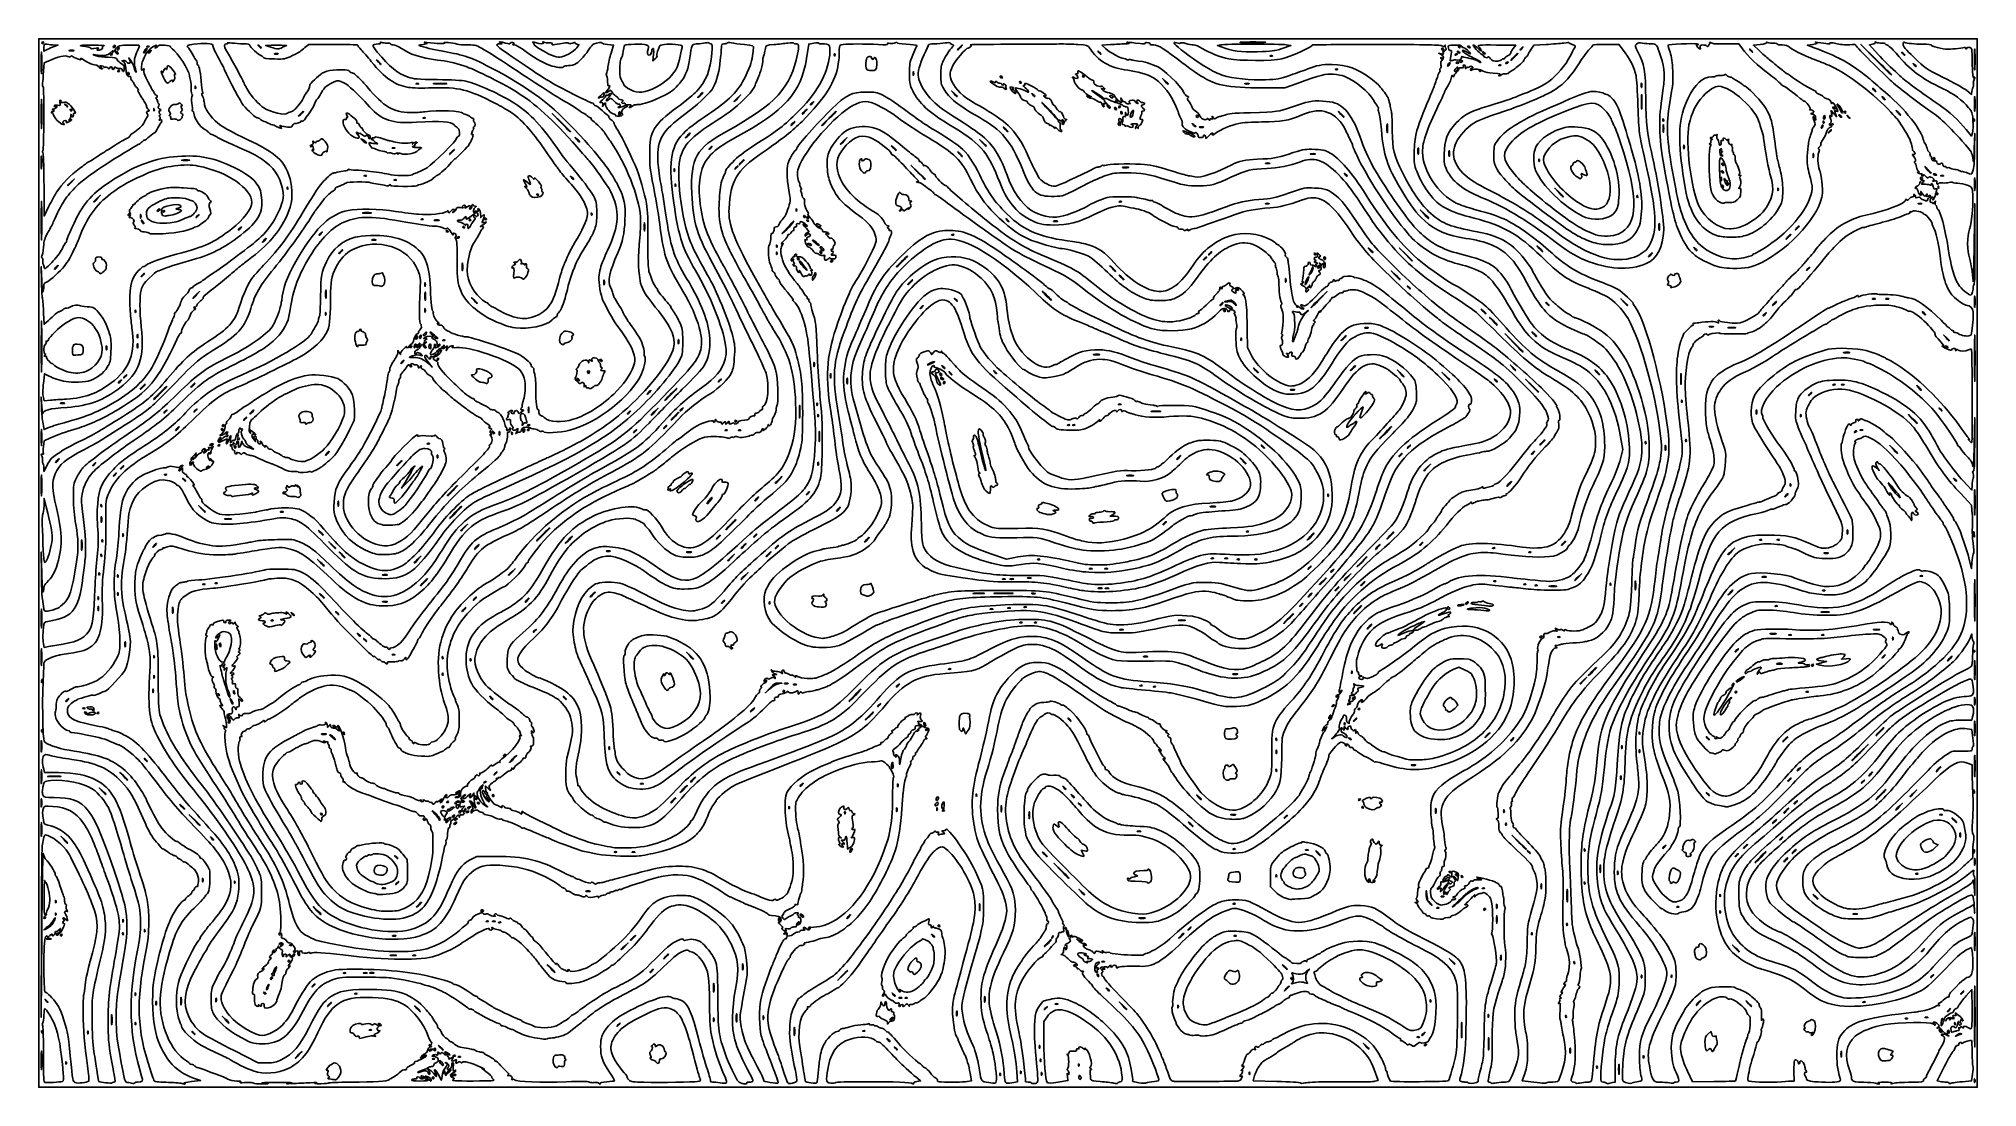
# Model space of a CAD drawing. Extents: x 32 to 2531, y 46 to 1398.
import ezdxf

# ---------------------------------------------------------------- set-up
doc = ezdxf.new("R2010")
doc.units = 0
doc.layers.add('IMAGE', color=7, linetype='CONTINUOUS')

msp = doc.modelspace()

# ---------------------------------------------------------------- linework, layer by layer
at = {"layer": 'IMAGE', "color": 7}
for points in [[(32.319879, 721.65756), (32.319879, 1397.653213), (1281.6532, 1397.653213), (2530.9865, 1397.653213), (2530.9865, 721.65312), (2530.9865, 45.6531), (1281.6532, 45.6531), (32.319879, 45.6531), (32.319879, 721.64876)], [(35.977458, 1378.052013), (35.977458, 1378.052013)], [(38.319879, 1392.319879), (38.319879, 1392.319879)], [(52.194589, 1387.701087), (52.194589, 1387.701087)], [(77.335425, 1382.569322), (77.335425, 1382.569322)], [(113.4907, 1384.191219), (113.4907, 1384.191219)], [(124.98655, 1377.653213), (124.98655, 1377.653213)], [(130.98655, 1388.477258), (130.98655, 1388.477258)], [(132.65321, 1378.536254), (132.65321, 1378.536254)], [(134.4056, 1384.710717), (134.4056, 1384.710717)], [(171.1124, 1383.221707), (171.1124, 1383.221707)], [(173.65321, 1380.177227), (173.65321, 1380.177227)], [(174.62544, 1387.792106), (174.62544, 1387.792106)], [(318.98655, 1386.156619), (318.98655, 1386.156619)], [(340.67859, 1378.52779), (340.67859, 1378.52779)], [(346.69604, 1386.612314), (346.69604, 1386.612314)], [(715.20011, 1377.874617), (715.20011, 1377.874617)], [(1058.564, 1377.903217), (1058.564, 1377.903217)], [(1220.3199, 1386.319879), (1220.3199, 1386.319879)], [(1401.6532, 1378.156619), (1401.6532, 1378.156619)], [(1610.7241, 1393.312982), (1610.7241, 1393.312982)], [(1622.6255, 1375.79211), (1622.6255, 1375.79211)], [(1634.9865, 1385.123966), (1634.9865, 1385.123966)], [(1840.3199, 1384.319879), (1840.3199, 1384.319879)], [(1858.6309, 1377.818663), (1858.6309, 1377.818663)], [(1861.6532, 1380.319879), (1861.6532, 1380.319879)], [(1862.3199, 1386.986546), (1862.3199, 1386.986546)], [(1876.9865, 1386.986546), (1876.9865, 1386.986546)], [(1894.2651, 1379.075254), (1894.2651, 1379.075254)], [(1934.9865, 1374.319879), (1934.9865, 1374.319879)], [(1944.49, 1385.319879), (1944.49, 1385.319879)], [(2241.6532, 1380.823286), (2241.6532, 1380.823286)], [(2437.6532, 1376.82329), (2437.6532, 1376.82329)], [(2527.9785, 1381.986546), (2527.9785, 1381.986546)], [(134.31988, 1356.319879), (134.31988, 1356.319879)], [(148.80499, 1352.978887), (148.80499, 1352.978887)], [(473.65321, 1364.779895), (473.65321, 1364.779895)], [(1099.24, 1358.736815), (1099.24, 1358.736815)], [(1706.6255, 1358.458773), (1706.6255, 1358.458773)], [(1839.6532, 1372.319879), (1839.6532, 1372.319879)], [(1851.4717, 1366.945835), (1851.4717, 1366.945835)], [(1861.6532, 1360.049759), (1861.6532, 1360.049759)], [(1862.9865, 1366.764323), (1862.9865, 1366.764323)], [(1867.6532, 1368.319879), (1867.6532, 1368.319879)], [(1888.9865, 1356.319879), (1888.9865, 1356.319879)], [(1890.9865, 1367.687211), (1890.9865, 1367.687211)], [(1917.2921, 1363.792106), (1917.2921, 1363.792106)], [(1917.8812, 1370.594675), (1917.8812, 1370.594675)], [(1926.3104, 1366.971274), (1926.3104, 1366.971274)], [(2420.3199, 1351.337126), (2420.3199, 1351.337126)], [(2452.3199, 1362.156619), (2452.3199, 1362.156619)], [(193.04613, 1347.653493), (193.04613, 1347.653493)], [(234.53625, 1336.65321), (234.53625, 1336.65321)], [(521.98655, 1339.86959), (521.98655, 1339.86959)], [(556.65321, 1339.96949), (556.65321, 1339.96949)], [(828.12816, 1335.35567), (828.12816, 1335.35567)], [(885.65321, 1324.98655), (885.65321, 1324.98655)], [(1271.6532, 1348.319879), (1271.6532, 1348.319879)], [(1276.0699, 1334.09371), (1276.0699, 1334.09371)], [(1287.219, 1330.07248), (1287.219, 1330.07248)], [(1296.3199, 1341.731902), (1296.3199, 1341.731902)], [(1380.3199, 1348.907857), (1380.3199, 1348.907857)], [(1488.3199, 1339.42075), (1488.3199, 1339.42075)], [(1591.9865, 1339.90561), (1591.9865, 1339.90561)], [(2098.5723, 1339.98655), (2098.5723, 1339.98655)], [(2400.3199, 1330.15662), (2400.3199, 1330.15662)], [(2525.7064, 1335.71724), (2525.7064, 1335.71724)], [(35.982885, 1315.91132), (35.982885, 1315.91132)], [(69.653213, 1310.15662), (69.653213, 1310.15662)], [(74.986546, 1305.65321), (74.986546, 1305.65321)], [(181.23064, 1307.23655), (181.23064, 1307.23655)], [(370.98655, 1300.98655), (370.98655, 1300.98655)], [(756.23641, 1324.2271), (756.23641, 1324.2271)], [(782.15321, 1300.05021), (782.15321, 1300.05021)], [(933.07043, 1320.65321), (933.07043, 1320.65321)], [(1020.3199, 1303.65321), (1020.3199, 1303.65321)], [(1029.8233, 1314.65321), (1029.8233, 1314.65321)], [(1056.3199, 1299.65321), (1056.3199, 1299.65321)], [(1216.3199, 1323.42079), (1216.3199, 1323.42079)], [(1316.3199, 1323.48995), (1316.3199, 1323.48995)], [(1340.5493, 1299.98655), (1340.5493, 1299.98655)], [(1410.6559, 1309.6221), (1410.6559, 1309.6221)], [(1416.9296, 1323.07868), (1416.9296, 1323.07868)], [(1419.8755, 1306.54211), (1419.8755, 1306.54211)], [(1422.9865, 1317.65321), (1422.9865, 1317.65321)], [(1424.3199, 1309.6532), (1424.3199, 1309.6532)], [(1426.9865, 1302.31988), (1426.9865, 1302.31988)], [(1443.1172, 1301.41957), (1443.1172, 1301.41957)], [(2098.6385, 1323.98655), (2098.6385, 1323.98655)], [(2347.6532, 1308.31988), (2347.6532, 1308.31988)], [(2354.7187, 1305.14757), (2354.7187, 1305.14757)], [(2358.9865, 1302.98655), (2358.9865, 1302.98655)], [(2412.3199, 1319.48995), (2412.3199, 1319.48995)], [(2432.3199, 1299.44656), (2432.3199, 1299.44656)], [(2527.9719, 1321.31988), (2527.9719, 1321.31988)], [(55.986546, 1292.38791), (55.986546, 1292.38791)], [(210.426, 1293.48151), (210.426, 1293.48151)], [(530.62544, 1295.79205), (530.62544, 1295.79205)], [(717.65321, 1278.01599), (717.65321, 1278.01599)], [(775.65321, 1298.98655), (775.65321, 1298.98655)], [(1004.9865, 1288.31988), (1004.9865, 1288.31988)], [(1046.4038, 1289.98655), (1046.4038, 1289.98655)], [(1281.6532, 1278.11323), (1281.6532, 1278.11323)], [(1423.7101, 1286.89441), (1423.7101, 1286.89441)], [(1524.2088, 1284.69717), (1524.2088, 1284.69717)], [(1526.9865, 1297.65321), (1526.9865, 1297.65321)], [(1533.3199, 1283.90565), (1533.3199, 1283.90565)], [(1714.9865, 1296.75413), (1714.9865, 1296.75413)], [(2332.2791, 1286.31988), (2332.2791, 1286.31988)], [(2334.9865, 1296.31988), (2334.9865, 1296.31988)], [(2338.9865, 1276.82329), (2338.9865, 1276.82329)], [(2353.6919, 1297.60113), (2353.6919, 1297.60113)], [(2364.1497, 1297.31988), (2364.1497, 1297.31988)], [(2525.7307, 1283.65321), (2525.7307, 1283.65321)], [(2527.4687, 1292.98655), (2527.4687, 1292.98655)], [(388.65321, 1249.80661), (388.65321, 1249.80661)], [(438.96704, 1270.61667), (438.96704, 1270.61667)], [(450.31988, 1265.90518), (450.31988, 1265.90518)], [(488.40692, 1249.85499), (488.40692, 1249.85499)], [(491.31988, 1257.20292), (491.31988, 1257.20292)], [(565.65321, 1251.65321), (565.65321, 1251.65321)], [(729.65321, 1264.77989), (729.65321, 1264.77989)], [(869.65321, 1272.98655), (869.65321, 1272.98655)], [(899.15663, 1257.31988), (899.15663, 1257.31988)], [(1070.4038, 1265.98655), (1070.4038, 1265.98655)], [(1137.6532, 1254.11323), (1137.6532, 1254.11323)], [(1253.6532, 1259.40376), (1253.6532, 1259.40376)], [(1517.0651, 1273.02895), (1517.0651, 1273.02895)], [(1850.5941, 1252.65321), (1850.5941, 1252.65321)], [(35.971073, 1244.60852), (35.971073, 1244.60852)], [(225.98655, 1241.28441), (225.98655, 1241.28441)], [(851.86959, 1229.98655), (851.86959, 1229.98655)], [(932.48996, 1231.98655), (932.48996, 1231.98655)], [(938.98655, 1238.31985), (938.98655, 1238.31985)], [(1092.6497, 1227.31985), (1092.6497, 1227.31985)], [(1222.9865, 1246.11323), (1222.9865, 1246.11323)], [(1436.6715, 1231.92495), (1436.6715, 1231.92495)], [(1618.6532, 1237.23896), (1618.6532, 1237.23896)], [(1677.3355, 1249.23598), (1677.3355, 1249.23598)], [(1966.5641, 1241.90321), (1966.5641, 1241.90321)], [(2201.8441, 1225.50696), (2201.8441, 1225.50696)], [(2202.5421, 1234.54211), (2202.5421, 1234.54211)], [(2319.9056, 1249.31988), (2319.9056, 1249.31988)], [(2470.4349, 1226.07085), (2470.4349, 1226.07085)], [(2474.3199, 1242.98655), (2474.3199, 1242.98655)], [(2524.9397, 1225.98652), (2524.9397, 1225.98652)], [(55.232959, 1199.65321), (55.232959, 1199.65321)], [(74.403758, 1212.65321), (74.403758, 1212.65321)], [(353.23064, 1205.90321), (353.23064, 1205.90321)], [(454.62544, 1221.12539), (454.62544, 1221.12539)], [(493.29211, 1215.79205), (493.29211, 1215.79205)], [(721.65321, 1216.82329), (721.65321, 1216.82329)], [(853.23064, 1209.90321), (853.23064, 1209.90321)], [(1174.9865, 1216.69173), (1174.9865, 1216.69173)], [(1718.9865, 1220.82329), (1718.9865, 1220.82329)], [(2017.8457, 1217.99397), (2017.8457, 1217.99397)], [(2202.2651, 1207.07525), (2202.2651, 1207.07525)], [(2206.2557, 1212.44379), (2206.2557, 1212.44379)], [(2210.6307, 1203.31988), (2210.6307, 1203.31988)], [(2457.6532, 1217.65321), (2457.6532, 1217.65321)], [(2478.9865, 1222.16437), (2478.9865, 1222.16437)], [(2487.3199, 1221.20292), (2487.3199, 1221.20292)], [(35.983858, 1183.31988), (35.983858, 1183.31988)], [(107.73709, 1191.31988), (107.73709, 1191.31988)], [(185.67996, 1177.01877), (185.67996, 1177.01877)], [(194.31988, 1174.98655), (194.31988, 1174.98655)], [(666.49844, 1194.78923), (666.49844, 1194.78923)], [(676.31988, 1196.31988), (676.31988, 1196.31988)], [(1141.6532, 1175.39473), (1141.6532, 1175.39473)], [(1427.9588, 1187.79205), (1427.9588, 1187.79205)], [(1997.6532, 1194.04928), (1997.6532, 1194.04928)], [(2047.6088, 1179.90053), (2047.6088, 1179.90053)], [(2478.3199, 1197.65321), (2478.3199, 1197.65321)], [(147.65321, 1170.98655), (147.65321, 1170.98655)], [(166.71499, 1161.59257), (166.71499, 1161.59257)], [(193.31988, 1169.31889), (193.31988, 1169.31889)], [(206.98655, 1161.03279), (206.98655, 1161.03279)], [(237.82329, 1169.31988), (237.82329, 1169.31988)], [(292.48996, 1153.31988), (292.48996, 1153.31988)], [(459.95681, 1173.29301), (459.95681, 1173.29301)], [(527.95877, 1165.12539), (527.95877, 1165.12539)], [(548.00209, 1163.90264), (548.00209, 1163.90264)], [(557.65321, 1149.73191), (557.65321, 1149.73191)], [(581.65321, 1154.24119), (581.65321, 1154.24119)], [(586.98655, 1164.39857), (586.98655, 1164.39857)], [(589.61084, 1158.04229), (589.61084, 1158.04229)], [(606.98655, 1165.73191), (606.98655, 1165.73191)], [(745.23064, 1172.56988), (745.23064, 1172.56988)], [(813.28441, 1159.31988), (813.28441, 1159.31988)], [(1004.6031, 1160.98655), (1004.6031, 1160.98655)], [(1020.3199, 1168.31988), (1020.3199, 1168.31988)], [(1024.3199, 1166.98655), (1024.3199, 1166.98655)], [(1024.3199, 1162.98655), (1024.3199, 1162.98655)], [(1035.2673, 1157.03727), (1035.2673, 1157.03727)], [(1282.9865, 1162.15663), (1282.9865, 1162.15663)], [(1345.3199, 1162.57232), (1345.3199, 1162.57232)], [(1824.3199, 1166.04928), (1824.3199, 1166.04928)], [(2029.6529, 1166.09211), (2029.6529, 1166.09211)], [(2121.2749, 1158.65321), (2121.2749, 1158.65321)], [(2223.5379, 1154.34585), (2223.5379, 1154.34585)], [(2299.6532, 1153.65321), (2299.6532, 1153.65321)], [(174.7474, 1147.0342), (174.7474, 1147.0342)], [(323.65321, 1137.65321), (323.65321, 1137.65321)], [(396.48996, 1146.65321), (396.48996, 1146.65321)], [(466.65321, 1138.57232), (466.65321, 1138.57232)], [(574.31044, 1141.63795), (574.31044, 1141.63795)], [(983.89731, 1131.23655), (983.89731, 1131.23655)], [(1028.3199, 1132.31988), (1028.3199, 1132.31988)], [(1034.9362, 1134.85648), (1034.9362, 1134.85648)], [(1042.5064, 1128.03813), (1042.5064, 1128.03813)], [(1211.9588, 1145.12536), (1211.9588, 1145.12536)], [(2032.6584, 1136.18269), (2032.6584, 1136.18269)], [(2068.0543, 1145.6476), (2068.0543, 1145.6476)], [(2169.6532, 1124.82329), (2169.6532, 1124.82329)], [(2196.2469, 1143.5872), (2196.2469, 1143.5872)], [(2288.3199, 1142.31988), (2288.3199, 1142.31988)], [(55.653213, 1102.98655), (55.653213, 1102.98655)], [(422.31988, 1122.98655), (422.31988, 1122.98655)], [(578.61952, 1107.296), (578.61952, 1107.296)], [(983.89731, 1121.90321), (983.89731, 1121.90321)], [(1012.3199, 1113.65321), (1012.3199, 1113.65321)], [(1020.1051, 1102.80793), (1020.1051, 1102.80793)], [(1052.9865, 1110.98655), (1052.9865, 1110.98655)], [(1145.6532, 1110.31985), (1145.6532, 1110.31985)], [(1536.49, 1114.65321), (1536.49, 1114.65321)], [(1543.1567, 1121.31988), (1543.1567, 1121.31988)], [(1674.8851, 1101.86352), (1674.8851, 1101.86352)], [(1676.3199, 1120.39857), (1676.3199, 1120.39857)], [(1682.9865, 1103.65321), (1682.9865, 1103.65321)], [(1752.3199, 1122.11323), (1752.3199, 1122.11323)], [(1802.9865, 1111.36161), (1802.9865, 1111.36161)], [(1970.9865, 1123.4208), (1970.9865, 1123.4208)], [(2089.2085, 1116.13707), (2089.2085, 1116.13707)], [(2110.3199, 1118.98655), (2110.3199, 1118.98655)], [(2237.9865, 1117.15509), (2237.9865, 1117.15509)], [(2313.8233, 1101.31988), (2313.8233, 1101.31988)], [(110.98655, 1094.97963), (110.98655, 1094.97963)], [(167.15663, 1093.31988), (167.15663, 1093.31988)], [(473.30248, 1078.44833), (473.30248, 1078.44833)], [(530.5773, 1082.62784), (530.5773, 1082.62784)], [(656.14396, 1088.09915), (656.14396, 1088.09915)], [(761.26289, 1085.971), (761.26289, 1085.971)], [(1016.3217, 1092.7064), (1016.3217, 1092.7064)], [(1156.3199, 1083.65321), (1156.3199, 1083.65321)], [(1420.3199, 1098.08747), (1420.3199, 1098.08747)], [(1430.9865, 1087.44656), (1430.9865, 1087.44656)], [(1667.6353, 1085.14937), (1667.6353, 1085.14937)], [(1786.9865, 1087.38261), (1786.9865, 1087.38261)], [(1800.3199, 1075.48996), (1800.3199, 1075.48996)], [(2136.1132, 1077.47873), (2136.1132, 1077.47873)], [(235.73709, 1067.31988), (235.73709, 1067.31988)], [(402.61775, 1072.65321), (402.61775, 1072.65321)], [(530.61775, 1069.98655), (530.61775, 1069.98655)], [(597.65321, 1056.75413), (597.65321, 1056.75413)], [(1171.1566, 1051.98655), (1171.1566, 1051.98655)], [(1216.3199, 1059.48996), (1216.3199, 1059.48996)], [(1332.3199, 1066.31985), (1332.3199, 1066.31985)], [(1557.8233, 1055.98655), (1557.8233, 1055.98655)], [(1569.6056, 1051.51012), (1569.6056, 1051.51012)], [(1573.4213, 1057.42579), (1573.4213, 1057.42579)], [(1665.6927, 1072.39163), (1665.6927, 1072.39163)], [(1683.0199, 1061.31988), (1683.0199, 1061.31988)], [(1978.9865, 1054.15663), (1978.9865, 1054.15663)], [(2080.3199, 1054.07033), (2080.3199, 1054.07033)], [(2270.3199, 1056.31985), (2270.3199, 1056.31985)], [(2399.3199, 1062.53625), (2399.3199, 1062.53625)], [(2416.6532, 1062.53625), (2416.6532, 1062.53625)], [(35.985238, 1027.23108), (35.985238, 1027.23108)], [(157.23064, 1047.23655), (157.23064, 1047.23655)], [(402.53625, 1044.65321), (402.53625, 1044.65321)], [(530.5773, 1049.29451), (530.5773, 1049.29451)], [(1559.6532, 1046.98652), (1559.6532, 1046.98652)], [(1746.0119, 1025.19457), (1746.0119, 1025.19457)], [(1897.6532, 1043.44656), (1897.6532, 1043.44656)], [(1912.3199, 1028.72499), (1912.3199, 1028.72499)], [(2190.6532, 1026.57232), (2190.6532, 1026.57232)], [(2218.6771, 1025.27259), (2218.6771, 1025.27259)], [(2257.8233, 1042.65321), (2257.8233, 1042.65321)], [(2464.3199, 1042.15663), (2464.3199, 1042.15663)], [(119.90565, 1001.31988), (119.90565, 1001.31988)], [(159.90565, 1003.98655), (159.90565, 1003.98655)], [(440.38409, 1006.71887), (440.38409, 1006.71887)], [(512.98655, 1000.31988), (512.98655, 1000.31988)], [(518.96613, 1003.39857), (518.96613, 1003.39857)], [(520.31988, 1013.28745), (520.31988, 1013.28745)], [(522.78264, 1002.40483), (522.78264, 1002.40483)], [(525.28877, 1013.68203), (525.28877, 1013.68203)], [(531.54195, 1017.17739), (531.54195, 1017.17739)], [(535.29344, 1001.00035), (535.29344, 1001.00035)], [(546.25321, 1011.99688), (546.25321, 1011.99688)], [(555.95877, 1009.12539), (555.95877, 1009.12539)], [(704.54021, 1005.54211), (704.54021, 1005.54211)], [(857.23899, 1009.31988), (857.23899, 1009.31988)], [(1582.5641, 1011.23655), (1582.5641, 1011.23655)], [(1650.9495, 1011.65321), (1650.9495, 1011.65321)], [(1714.9865, 1011.65321), (1714.9865, 1011.65321)], [(1962.9865, 1014.11323), (1962.9865, 1014.11323)], [(2492.9865, 1000.31988), (2492.9865, 1000.31988)], [(2494.9865, 1008.75413), (2494.9865, 1008.75413)], [(2527.9847, 1009.98655), (2527.9847, 1009.98655)], [(76.221977, 989.91349), (76.221977, 989.91349)], [(501.82329, 981.31988), (501.82329, 981.31988)], [(545.65321, 984.31988), (545.65321, 984.31988)], [(755.65321, 982.98655), (755.65321, 982.98655)], [(1031.9057, 979.98655), (1031.9057, 979.98655)], [(1187.0154, 981.40087), (1187.0154, 981.40087)], [(1399.3381, 990.59169), (1399.3381, 990.59169)], [(1945.6532, 994.01599), (1945.6532, 994.01599)], [(2366.0048, 993.25835), (2366.0048, 993.25835)], [(92.986546, 968.60012), (92.986546, 968.60012)], [(137.82329, 955.98655), (137.82329, 955.98655)], [(144.48996, 962.65321), (144.48996, 962.65321)], [(231.65321, 950.98655), (231.65321, 950.98655)], [(609.13693, 953.2806), (609.13693, 953.2806)], [(728.29313, 958.35211), (728.29313, 958.35211)], [(742.13539, 967.65321), (742.13539, 967.65321)], [(911.15663, 957.31988), (911.15663, 957.31988)], [(1053.239, 965.31988), (1053.239, 965.31988)], [(1074.5942, 959.31985), (1074.5942, 959.31985)], [(1191.3038, 952.65321), (1191.3038, 952.65321)], [(1193.6532, 965.06524), (1193.6532, 965.06524)], [(1194.9865, 960.03869), (1194.9865, 960.03869)], [(1198.5044, 954.31988), (1198.5044, 954.31988)], [(1200.3199, 972.82329), (1200.3199, 972.82329)], [(1209.6532, 964.82329), (1209.6532, 964.82329)], [(1266.9865, 966.15663), (1266.9865, 966.15663)], [(1604.3199, 967.44656), (1604.3199, 967.44656)], [(1726.9865, 972.98652), (1726.9865, 972.98652)], [(1792.3199, 962.0704), (1792.3199, 962.0704)], [(1850.9865, 958.05832), (1850.9865, 958.05832)], [(1912.3199, 955.48996), (1912.3199, 955.48996)], [(1936.3199, 970.08747), (1936.3199, 970.08747)], [(2044.3199, 964.77989), (2044.3199, 964.77989)], [(2149.2961, 964.65321), (2149.2961, 964.65321)], [(2347.9588, 951.79205), (2347.9588, 951.79205)], [(2359.3199, 951.86961), (2359.3199, 951.86961)], [(65.319879, 927.90565), (65.319879, 927.90565)], [(68.243115, 933.06708), (68.243115, 933.06708)], [(166.98655, 948.98655), (166.98655, 948.98655)], [(189.65321, 940.98655), (189.65321, 940.98655)], [(741.65321, 946.98655), (741.65321, 946.98655)], [(819.65321, 941.65321), (819.65321, 941.65321)], [(847.65321, 938.98655), (847.65321, 938.98655)], [(1035.8973, 927.23655), (1035.8973, 927.23655)], [(1427.3199, 926.53625), (1427.3199, 926.53625)], [(1650.6532, 945.23899), (1650.6532, 945.23899)], [(1965.6532, 942.02828), (1965.6532, 942.02828)], [(2316.49, 939.98655), (2316.49, 939.98655)], [(2458.9865, 944.77989), (2458.9865, 944.77989)], [(64.986536, 902.59673), (64.986536, 902.59673)], [(196.48996, 917.31988), (196.48996, 917.31988)], [(235.15663, 918.65321), (235.15663, 918.65321)], [(299.15663, 907.98655), (299.15663, 907.98655)], [(307.65321, 916.31988), (307.65321, 916.31988)], [(660.37401, 902.28643), (660.37401, 902.28643)], [(663.92752, 921.98655), (663.92752, 921.98655)], [(665.29211, 899.79205), (665.29211, 899.79205)], [(793.82329, 915.98655), (793.82329, 915.98655)], [(826.40376, 916.65321), (826.40376, 916.65321)], [(852.98655, 910.98655), (852.98655, 910.98655)], [(861.82329, 919.98655), (861.82329, 919.98655)], [(929.65321, 904.31988), (929.65321, 904.31988)], [(1037.2306, 912.56988), (1037.2306, 912.56988)], [(1361.2921, 899.79205), (1361.2921, 899.79205)], [(1367.9588, 899.79205), (1367.9588, 899.79205)], [(1477.3199, 917.29117), (1477.3199, 917.29117)], [(2246.5723, 918.65321), (2246.5723, 918.65321)], [(2453.6532, 902.04928), (2453.6532, 902.04928)], [(2485.6532, 918.15663), (2485.6532, 918.15663)], [(35.976603, 891.93109), (35.976603, 891.93109)], [(211.65321, 894.98655), (211.65321, 894.98655)], [(267.65321, 893.65323), (267.65321, 893.65323)], [(268.98655, 898.98657), (268.98655, 898.98657)], [(288.31988, 881.65323), (288.31988, 881.65323)], [(288.42513, 886.43101), (288.42513, 886.43101)], [(535.95877, 875.79205), (535.95877, 875.79205)], [(618.9598, 890.35211), (618.9598, 890.35211)], [(626.5773, 890.62784), (626.5773, 890.62784)], [(641.75847, 889.09767), (641.75847, 889.09767)], [(656.31988, 891.49586), (656.31988, 891.49586)], [(662.31988, 893.65323), (662.31988, 893.65323)], [(801.82329, 891.98655), (801.82329, 891.98655)], [(840.48996, 897.31988), (840.48996, 897.31988)], [(919.95877, 893.12539), (919.95877, 893.12539)], [(937.29211, 893.12539), (937.29211, 893.12539)], [(1708.3199, 882.31988), (1708.3199, 882.31988)], [(1768.9865, 889.65318), (1768.9865, 889.65318)], [(1970.9865, 876.98655), (1970.9865, 876.98655)], [(2375.6885, 892.06245), (2375.6885, 892.06245)], [(2383.3199, 893.20294), (2383.3199, 893.20294)], [(48.931493, 856.69184), (48.931493, 856.69184)], [(56.986546, 853.65321), (56.986546, 853.65321)], [(232.31988, 856.31988), (232.31988, 856.31988)], [(252.31988, 873.62253), (252.31988, 873.62253)], [(263.65321, 873.65323), (263.65321, 873.65323)], [(286.26293, 870.89441), (286.26293, 870.89441)], [(376.87544, 853.31988), (376.87544, 853.31988)], [(404.98655, 862.98655), (404.98655, 862.98655)], [(497.65321, 850.31988), (497.65321, 850.31988)], [(546.53625, 860.65321), (546.53625, 860.65321)], [(1037.2029, 851.31988), (1037.2029, 851.31988)], [(1502.3199, 857.65321), (1502.3199, 857.65321)], [(1588.3199, 850.08747), (1588.3199, 850.08747)], [(1612.3199, 870.15663), (1612.3199, 870.15663)], [(1788.49, 861.31988), (1788.49, 861.31988)], [(1799.1567, 871.98655), (1799.1567, 871.98655)], [(1959.1567, 863.98655), (1959.1567, 863.98655)], [(2428.3199, 863.39165), (2428.3199, 863.39165)], [(35.97853, 832.65321), (35.97853, 832.65321)], [(104.48995, 849.31988), (104.48995, 849.31988)], [(131.15662, 835.98655), (131.15662, 835.98655)], [(140.48996, 845.31988), (140.48996, 845.31988)], [(197.29211, 835.79205), (197.29211, 835.79205)], [(221.65321, 827.48996), (221.65321, 827.48996)], [(235.76895, 843.63424), (235.76895, 843.63424)], [(251.68849, 846.72904), (251.68849, 846.72904)], [(366.98509, 838.98655), (366.98509, 838.98655)], [(597.82329, 843.98655), (597.82329, 843.98655)], [(986.40376, 828.65321), (986.40376, 828.65321)], [(1442.6532, 834.60821), (1442.6532, 834.60821)], [(1545.5977, 827.50349), (1545.5977, 827.50349)], [(1822.4037, 844.65321), (1822.4037, 844.65321)], [(2504.3199, 827.48996), (2504.3199, 827.48996)], [(280.31988, 808.18817), (280.31988, 808.18817)], [(365.14185, 806.60903), (365.14185, 806.60903)], [(418.59622, 800.63767), (418.59622, 800.63767)], [(490.22455, 802.05216), (490.22455, 802.05216)], [(566.31988, 814.98655), (566.31988, 814.98655)], [(846.16009, 815.71761), (846.16009, 815.71761)], [(855.42861, 812.94759), (855.42861, 812.94759)], [(900.31325, 806.08885), (900.31325, 806.08885)], [(958.31988, 804.31988), (958.31988, 804.31988)], [(1024.49, 811.98655), (1024.49, 811.98655)], [(1482.6532, 805.64049), (1482.6532, 805.64049)], [(1694.5641, 809.90324), (1694.5641, 809.90324)], [(1928.3199, 823.65321), (1928.3199, 823.65321)], [(2285.8233, 809.31988), (2285.8233, 809.31988)], [(2428.9047, 810.65318), (2428.9047, 810.65318)], [(113.2307, 796.56988), (113.2307, 796.56988)], [(113.26086, 780.65321), (113.26086, 780.65321)], [(246.98655, 787.40376), (246.98655, 787.40376)], [(279.98655, 778.60821), (279.98655, 778.60821)], [(347.31988, 787.86959), (347.31988, 787.86959)], [(495.65321, 788.41121), (495.65321, 788.41121)], [(570.31988, 786.98655), (570.31988, 786.98655)], [(879.72753, 776.1996), (879.72753, 776.1996)], [(1063.6532, 790.98655), (1063.6532, 790.98655)], [(1332.3199, 784.38591), (1332.3199, 784.38591)], [(1548.6532, 794.59419), (1548.6532, 794.59419)], [(87.964537, 749.95131), (87.964537, 749.95131)], [(114.56404, 751.23655), (114.56404, 751.23655)], [(141.20292, 759.31988), (141.20292, 759.31988)], [(398.98655, 758.11323), (398.98655, 758.11323)], [(475.51451, 770.91395), (475.51451, 770.91395)], [(581.07043, 767.31988), (581.07043, 767.31988)], [(682.98655, 758.31988), (682.98655, 758.31988)], [(716.31988, 751.65321), (716.31988, 751.65321)], [(908.98655, 754.98655), (908.98655, 754.98655)], [(924.98655, 770.98655), (924.98655, 770.98655)], [(956.48996, 757.31988), (956.48996, 757.31988)], [(1100.3199, 751.65318), (1100.3199, 751.65318)], [(1390.5148, 774.2926), (1390.5148, 774.2926)], [(1430.9865, 752.5446), (1430.9865, 752.5446)], [(1484.49, 773.31988), (1484.49, 773.31988)], [(1591.9588, 762.45872), (1591.9588, 762.45872)], [(1672.3199, 755.65324), (1672.3199, 755.65324)], [(1774.9865, 756.98655), (1774.9865, 756.98655)], [(2253.2921, 751.79205), (2253.2921, 751.79205)], [(2275.9588, 751.79205), (2275.9588, 751.79205)], [(2363.9056, 763.98655), (2363.9056, 763.98655)], [(2527.1651, 759.31988), (2527.1651, 759.31988)], [(43.58117, 727.37652), (43.58117, 727.37652)], [(113.2307, 732.56988), (113.2307, 732.56988)], [(182.31988, 744.31988), (182.31988, 744.31988)], [(414.98655, 740.73709), (414.98655, 740.73709)], [(426.98655, 728.75413), (426.98655, 728.75413)], [(496.13767, 748.3304), (496.13767, 748.3304)], [(521.07043, 725.98655), (521.07043, 725.98655)], [(597.65321, 742.31988), (597.65321, 742.31988)], [(768.67859, 737.19457), (768.67859, 737.19457)], [(873.33543, 735.90264), (873.33543, 735.90264)], [(925.07043, 728.65321), (925.07043, 728.65321)], [(941.65321, 743.65321), (941.65321, 743.65321)], [(973.65321, 732.98655), (973.65321, 732.98655)], [(984.48996, 742.65321), (984.48996, 742.65321)], [(1322.6254, 726.45872), (1322.6254, 726.45872)], [(1382.9865, 737.81784), (1382.9865, 737.81784)], [(1546.6255, 727.79251), (1546.6255, 727.79251)], [(1564.6532, 727.87006), (1564.6532, 727.87006)], [(1579.9588, 726.45917), (1579.9588, 726.45917)], [(1602.6255, 726.45917), (1602.6255, 726.45917)], [(1744.3199, 729.26416), (1744.3199, 729.26416)], [(1758.9865, 742.31988), (1758.9865, 742.31988)], [(1815.1567, 746.65321), (1815.1567, 746.65321)], [(1909.2921, 741.12539), (1909.2921, 741.12539)], [(1955.9588, 735.79207), (1955.9588, 735.79207)], [(1998.3199, 746.98655), (1998.3199, 746.98655)], [(2214.4037, 736.65321), (2214.4037, 736.65321)], [(2338.6532, 734.57232), (2338.6532, 734.57232)], [(110.56404, 708.56988), (110.56404, 708.56988)], [(134.56404, 705.90321), (134.56404, 705.90321)], [(400.31988, 718.07043), (400.31988, 718.07043)], [(481.33543, 706.56932), (481.33543, 706.56932)], [(642.40376, 709.98655), (642.40376, 709.98655)], [(942.40376, 704.65321), (942.40376, 704.65321)], [(1277.9865, 701.20292), (1277.9865, 701.20292)], [(1288.6786, 701.19502), (1288.6786, 701.19502)], [(1311.3453, 702.52835), (1311.3453, 702.52835)], [(1385.6532, 709.84092), (1385.6532, 709.84092)], [(1389.9865, 714.53629), (1389.9865, 714.53629)], [(1409.9865, 714.53629), (1409.9865, 714.53629)], [(1430.0089, 722.33428), (1430.0089, 722.33428)], [(1671.1567, 715.98652), (1671.1567, 715.98652)], [(1700.49, 711.98655), (1700.49, 711.98655)], [(1719.7371, 703.31988), (1719.7371, 703.31988)], [(2017.0704, 703.31988), (2017.0704, 703.31988)], [(2258.6532, 703.90565), (2258.6532, 703.90565)], [(2460.6532, 705.20289), (2460.6532, 705.20289)], [(109.20292, 677.98655), (109.20292, 677.98655)], [(134.53625, 683.31988), (134.53625, 683.31988)], [(246.62544, 694.45872), (246.62544, 694.45872)], [(262.62544, 695.79205), (262.62544, 695.79205)], [(400.31988, 676.77989), (400.31988, 676.77989)], [(529.65321, 696.98655), (529.65321, 696.98655)], [(595.15663, 675.98655), (595.15663, 675.98655)], [(746.98655, 680.98655), (746.98655, 680.98655)], [(1099.4736, 678.9866), (1099.4736, 678.9866)], [(1316.6786, 682.52799), (1316.6786, 682.52799)], [(1380.6924, 685.73719), (1380.6924, 685.73719)], [(1402.6532, 689.23899), (1402.6532, 689.23899)], [(1411.3452, 689.19459), (1411.3452, 689.19459)], [(1426.8155, 695.70516), (1426.8155, 695.70516)], [(1671.6532, 680.31988), (1671.6532, 680.31988)], [(1687.7371, 697.98655), (1687.7371, 697.98655)], [(1706.3199, 688.31988), (1706.3199, 688.31988)], [(1739.6532, 694.98655), (1739.6532, 694.98655)], [(1910.6255, 698.45872), (1910.6255, 698.45872)], [(1949.2921, 694.45872), (1949.2921, 694.45872)], [(1963.9588, 693.12539), (1963.9588, 693.12539)], [(1988.0104, 691.93925), (1988.0104, 691.93925)], [(2213.6532, 683.65321), (2213.6532, 683.65321)], [(2334.6255, 686.45872), (2334.6255, 686.45872)], [(2527.9841, 695.31988), (2527.9841, 695.31988)], [(35.978625, 659.9256), (35.978625, 659.9256)], [(109.23898, 665.31988), (109.23898, 665.31988)], [(358.81647, 655.98655), (358.81647, 655.98655)], [(418.98655, 655.48996), (418.98655, 655.48996)], [(481.33543, 671.90264), (481.33543, 671.90264)], [(580.98655, 661.65321), (580.98655, 661.65321)], [(662.31988, 673.65321), (662.31988, 673.65321)], [(915.15663, 671.98655), (915.15663, 671.98655)], [(974.56397, 671.23655), (974.56397, 671.23655)], [(1032.4289, 665.87497), (1032.4289, 665.87497)], [(1261.9865, 662.53625), (1261.9865, 662.53625)], [(1284.6532, 663.86959), (1284.6532, 663.86959)], [(1305.2921, 665.12539), (1305.2921, 665.12539)], [(1649.6532, 655.93083), (1649.6532, 655.93083)], [(1660.49, 667.98655), (1660.49, 667.98655)], [(1732.9865, 661.65321), (1732.9865, 661.65321)], [(1848.3195, 663.73191), (1848.3195, 663.73191)], [(1872.3463, 670.35211), (1872.3463, 670.35211)], [(1890.9861, 660.62704), (1890.9861, 660.62704)], [(1899.6528, 666.32667), (1899.6528, 666.32667)], [(2273.2921, 666.45869), (2273.2921, 666.45869)], [(2339.3199, 658.61772), (2339.3199, 658.61772)], [(325.31989, 640.53625), (325.31989, 640.53625)], [(334.62544, 647.79205), (334.62544, 647.79205)], [(446.98655, 627.48996), (446.98655, 627.48996)], [(672.48996, 634.65321), (672.48996, 634.65321)], [(1058.6437, 628.24861), (1058.6437, 628.24861)], [(1299.9588, 645.12539), (1299.9588, 645.12539)], [(1318.6254, 645.12539), (1318.6254, 645.12539)], [(1430.0119, 635.86123), (1430.0119, 635.86123)], [(1509.3199, 647.94155), (1509.3199, 647.94155)], [(1748.3199, 639.65321), (1748.3199, 639.65321)], [(1792.8073, 631.74285), (1792.8073, 631.74285)], [(1966.9861, 626.17723), (1966.9861, 626.17723)], [(1993.2921, 626.45872), (1993.2921, 626.45872)], [(2271.3381, 630.59167), (2271.3381, 630.59167)], [(2291.3199, 629.20292), (2291.3199, 629.20292)], [(2333.2921, 629.12537), (2333.2921, 629.12537)], [(2404.6715, 635.925), (2404.6715, 635.925)], [(2422.5363, 625.98655), (2422.5363, 625.98655)], [(35.975279, 609.31988), (35.975279, 609.31988)], [(55.653169, 615.70715), (55.653169, 615.70715)], [(143.92955, 619.30433), (143.92955, 619.30433)], [(181.23064, 601.90321), (181.23064, 601.90321)], [(260.31988, 613.65321), (260.31988, 613.65321)], [(265.18743, 615.61051), (265.18743, 615.61051)], [(374.64493, 601.37836), (374.64493, 601.37836)], [(454.98655, 620.82329), (454.98655, 620.82329)], [(491.31988, 603.86959), (491.31988, 603.86959)], [(553.23064, 600.56988), (553.23064, 600.56988)], [(923.05232, 612.90729), (923.05232, 612.90729)], [(1461.3199, 601.23899), (1461.3199, 601.23899)], [(1763.6167, 612.37835), (1763.6167, 612.37835)], [(2221.8233, 609.31988), (2221.8233, 609.31988)], [(2411.1567, 601.31988), (2411.1567, 601.31988)], [(2528.3199, 607.57452), (2528.3199, 607.57452)], [(181.20292, 576.65321), (181.20292, 576.65321)], [(271.91483, 594.50271), (271.91483, 594.50271)], [(336.75968, 583.54287), (336.75968, 583.54287)], [(553.23064, 579.23655), (553.23064, 579.23655)], [(589.23064, 597.90321), (589.23064, 597.90321)], [(876.31988, 598.07043), (876.31988, 598.07043)], [(1207.9588, 585.12539), (1207.9588, 585.12539)], [(1577.3355, 578.56932), (1577.3355, 578.56932)], [(1725.2308, 581.90321), (1725.2308, 581.90321)], [(2035.6532, 581.65321), (2035.6532, 581.65321)], [(2247.0289, 578.55797), (2247.0289, 578.55797)], [(2279.1723, 592.17687), (2279.1723, 592.17687)], [(2317.6532, 589.65321), (2317.6532, 589.65321)], [(2328.3199, 590.02716), (2328.3199, 590.02716)], [(2496.3199, 598.31988), (2496.3199, 598.31988)], [(37.653213, 569.65321), (37.653213, 569.65321)], [(265.65321, 551.57452), (265.65321, 551.57452)], [(276.92725, 556.43453), (276.92725, 556.43453)], [(284.69241, 555.03943), (284.69241, 555.03943)], [(840.31983, 558.96415), (840.31983, 558.96415)], [(985.24529, 565.69765), (985.24529, 565.69765)], [(993.65321, 556.31988), (993.65321, 556.31988)], [(998.01192, 566.5279), (998.01192, 566.5279)], [(1008.6532, 565.20292), (1008.6532, 565.20292)], [(1084.9865, 550.98655), (1084.9865, 550.98655)], [(1140.49, 563.98655), (1140.49, 563.98655)], [(1454.6255, 563.79205), (1454.6255, 563.79205)], [(1471.9588, 562.45872), (1471.9588, 562.45872)], [(1731.7933, 555.35515), (1731.7933, 555.35515)], [(2023.7371, 569.98655), (2023.7371, 569.98655)], [(2218.9865, 554.98655), (2218.9865, 554.98655)], [(2313.2921, 555.79205), (2313.2921, 555.79205)], [(69.823286, 545.31988), (69.823286, 545.31988)], [(89.403213, 534.56408), (89.403213, 534.56408)], [(92.319879, 527.65321), (92.319879, 527.65321)], [(101.65321, 532.46253), (101.65321, 532.46253)], [(107.65321, 528.31988), (107.65321, 528.31988)], [(281.14428, 543.86867), (281.14428, 543.86867)], [(617.65321, 546.15663), (617.65321, 546.15663)], [(712.31988, 546.15663), (712.31988, 546.15663)], [(952.98655, 532.31988), (952.98655, 532.31988)], [(1116.49, 538.65321), (1116.49, 538.65321)], [(1699.9643, 537.81907), (1699.9643, 537.81907)], [(1721.7671, 539.58283), (1721.7671, 539.58283)], [(1725.6532, 546.98655), (1725.6532, 546.98655)], [(1728.0443, 545.70745), (1728.0443, 545.70745)], [(1732.9865, 533.65321), (1732.9865, 533.65321)], [(1848.3199, 531.06524), (1848.3199, 531.06524)], [(2191.616, 526.43672), (2191.616, 526.43672)], [(2200.62, 529.98655), (2200.62, 529.98655)], [(37.653213, 504.98655), (37.653213, 504.98655)], [(402.66876, 501.23598), (402.66876, 501.23598)], [(412.31988, 510.98655), (412.31988, 510.98655)], [(424.93172, 501.74192), (424.93172, 501.74192)], [(855.47871, 512.44743), (855.47871, 512.44743)], [(1103.6532, 524.31988), (1103.6532, 524.31988)], [(1173.2669, 513.65321), (1173.2669, 513.65321)], [(1177.6532, 506.98655), (1177.6532, 506.98655)], [(1224.9516, 505.98655), (1224.9516, 505.98655)], [(1362.9865, 518.15663), (1362.9865, 518.15663)], [(1695.0069, 521.24159), (1695.0069, 521.24159)], [(1715.0916, 514.43099), (1715.0916, 514.43099)], [(1726.9865, 518.15663), (1726.9865, 518.15663)], [(1857.9241, 510.69224), (1857.9241, 510.69224)], [(2406.3199, 504.31988), (2406.3199, 504.31988)], [(2527.9719, 515.98655), (2527.9719, 515.98655)], [(35.960942, 491.36011), (35.960942, 491.36011)], [(412.31988, 496.98658), (412.31988, 496.98658)], [(767.86959, 484.65321), (767.86959, 484.65321)], [(837.65321, 492.47532), (837.65321, 492.47532)], [(1148.1353, 481.76744), (1148.1353, 481.76744)], [(1562.6008, 495.36479), (1562.6008, 495.36479)], [(1723.6532, 494.98655), (1723.6532, 494.98655)], [(1826.7845, 494.97145), (1826.7845, 494.97145)], [(1900.3199, 499.65321), (1900.3199, 499.65321)], [(1932.49, 494.65321), (1932.49, 494.65321)], [(2073.2029, 485.98655), (2073.2029, 485.98655)], [(2095.8696, 480.65321), (2095.8696, 480.65321)], [(2185.6532, 494.15663), (2185.6532, 494.15663)], [(2195.5363, 496.65321), (2195.5363, 496.65321)], [(2284.3199, 494.31985), (2284.3199, 494.31985)], [(2380.3532, 477.31988), (2380.3532, 477.31988)], [(35.973347, 453.2712), (35.973347, 453.2712)], [(172.31988, 466.15663), (172.31988, 466.15663)], [(621.82329, 450.65321), (621.82329, 450.65321)], [(631.65321, 473.65321), (631.65321, 473.65321)], [(644.31988, 468.98655), (644.31988, 468.98655)], [(1133.6532, 460.24119), (1133.6532, 460.24119)], [(1806.6532, 461.23899), (1806.6532, 461.23899)], [(1834.3285, 470.89176), (1834.3285, 470.89176)], [(2301.8233, 455.98655), (2301.8233, 455.98655)], [(2481.6532, 455.65321), (2481.6532, 455.65321)], [(59.319879, 446.6362), (59.319879, 446.6362)], [(146.98655, 442.05826), (146.98655, 442.05826)], [(569.65321, 424.9396), (569.65321, 424.9396)], [(609.02183, 440.06237), (609.02183, 440.06237)], [(781.65321, 448.82329), (781.65321, 448.82329)], [(811.31988, 437.2029), (811.31988, 437.2029)], [(864.31988, 430.3199), (864.31988, 430.3199)], [(876.31988, 442.31988), (876.31988, 442.31988)], [(1016.49, 435.9865), (1016.49, 435.9865)], [(1139.8696, 436.6532), (1139.8696, 436.6532)], [(1356.3199, 430.1566), (1356.3199, 430.1566)], [(1560.3668, 444.23223), (1560.3668, 444.23223)], [(2220.3199, 425.4991), (2220.3199, 425.4991)], [(2289.8233, 442.65315), (2289.8233, 442.65315)], [(2384.49, 439.98647), (2384.49, 439.98647)], [(2394.3199, 449.65321), (2394.3199, 449.65321)], [(2527.3728, 426.9865), (2527.3728, 426.9865)], [(35.951074, 416.6532), (35.951074, 416.6532)], [(118.98655, 423.4038), (118.98655, 423.4038)], [(220.31988, 404.7799), (220.31988, 404.7799)], [(554.31988, 406.9865), (554.31988, 406.9865)], [(560.31988, 413.6532), (560.31988, 413.6532)], [(564.98655, 404.3199), (564.98655, 404.3199)], [(570.98655, 412.4625), (570.98655, 412.4625)], [(573.44492, 408.8098), (573.44492, 408.8098)], [(576.31988, 401.0652), (576.31988, 401.0652)], [(582.98655, 400.3617), (582.98655, 400.3617)], [(585.08023, 405.5016), (585.08023, 405.5016)], [(597.1292, 418.4289), (597.1292, 418.4289)], [(600.31988, 411.5745), (600.31988, 411.5745)], [(616.98655, 421.6532), (616.98655, 421.6532)], [(850.98655, 415.6532), (850.98655, 415.6532)], [(999.89731, 407.2365), (999.89731, 407.2365)], [(1071.8973, 400.5699), (1071.8973, 400.5699)], [(1188.3399, 411.0239), (1188.3399, 411.0239)], [(1189.247, 417.5771), (1189.247, 417.5771)], [(1189.8637, 404.3199), (1189.8637, 404.3199)], [(1196.3199, 406.8775), (1196.3199, 406.8775)], [(1197.4032, 402.5641), (1197.4032, 402.5641)], [(1241.2306, 423.2365), (1241.2306, 423.2365)], [(1309.2749, 399.9865), (1309.2749, 399.9865)], [(1366.9865, 419.49), (1366.9865, 419.49)], [(1376.3199, 408.8233), (1376.3199, 408.8233)], [(1530.9865, 416.7799), (1530.9865, 416.7799)], [(1733.6528, 416.3199), (1733.6528, 416.3199)], [(1737.6535, 407.0652), (1737.6535, 407.0652)], [(1744.6535, 405.6381), (1744.6535, 405.6381)], [(1833.263, 404.6377), (1833.263, 404.6377)], [(1921.2029, 403.3199), (1921.2029, 403.3199)], [(2185.6532, 422.1566), (2185.6532, 422.1566)], [(2205.5357, 407.5485), (2205.5357, 407.5485)], [(2285.6532, 402.3199), (2285.6532, 402.3199)], [(2297.8233, 413.3199), (2297.8233, 413.3199)], [(2407.6532, 422.9865), (2407.6532, 422.9865)], [(2430.4037, 407.3199), (2430.4037, 407.3199)], [(2449.0704, 424.6532), (2449.0704, 424.6532)], [(35.973347, 385.2712), (35.973347, 385.2712)], [(240.31988, 383.37), (240.31988, 383.37)], [(389.31988, 394.1895), (389.31988, 394.1895)], [(397.65321, 397.6532), (397.65321, 397.6532)], [(549.65321, 390.8842), (549.65321, 390.8842)], [(556.31988, 395.5421), (556.31988, 395.5421)], [(556.98655, 390.9865), (556.98655, 390.9865)], [(560.54823, 389.1932), (560.54823, 389.1932)], [(567.70804, 395.0753), (567.70804, 395.0753)], [(568.34663, 386.3521), (568.34663, 386.3521)], [(569.29765, 391.152), (569.29765, 391.152)], [(1520.3199, 382.1132), (1520.3199, 382.1132)], [(1574.6688, 397.2361), (1574.6688, 397.2361)], [(1640.49, 394.6532), (1640.49, 394.6532)], [(2270.3199, 388.3199), (2270.3199, 388.3199)], [(2485.9865, 397.2029), (2485.9865, 397.2029)], [(2504.3199, 387.4466), (2504.3199, 387.4466)], [(69.653213, 360.7371), (69.653213, 360.7371)], [(257.65321, 364.8233), (257.65321, 364.8233)], [(1077.6956, 349.9079), (1077.6956, 349.9079)], [(1574.6255, 353.1259), (1574.6255, 353.1259)], [(1668.6532, 351.8696), (1668.6532, 351.8696)], [(1949.6532, 352.6922), (1949.6532, 352.6922)], [(2025.2308, 352.5704), (2025.2308, 352.5704)], [(2128.49, 355.9865), (2128.49, 355.9865)], [(2232.9865, 356.3199), (2232.9865, 356.3199)], [(2279.1567, 366.6532), (2279.1567, 366.6532)], [(2459.7199, 353.0359), (2459.7199, 353.0359)], [(2509.2389, 373.3199), (2509.2389, 373.3199)], [(494.98655, 340.8233), (494.98655, 340.8233)], [(777.29211, 349.1254), (777.29211, 349.1254)], [(800.65321, 349.2034), (800.65321, 349.2034)], [(1332.3199, 343.4466), (1332.3199, 343.4466)], [(1684.3199, 344.7799), (1684.3199, 344.7799)], [(1954.9865, 347.49), (1954.9865, 347.49)], [(2221.8233, 345.3199), (2221.8233, 345.3199)], [(2252.3199, 342.3199), (2252.3199, 342.3199)], [(2284.9865, 338.9865), (2284.9865, 338.9865)], [(2295.6532, 349.6532), (2295.6532, 349.6532)], [(2527.3728, 349.6532), (2527.3728, 349.6532)], [(2527.9416, 339.9865), (2527.9416, 339.9865)], [(285.23064, 311.2365), (285.23064, 311.2365)], [(468.10007, 319.8838), (468.10007, 319.8838)], [(483.98057, 309.0374), (483.98057, 309.0374)], [(495.15663, 309.3199), (495.15663, 309.3199)], [(1360.3199, 315.3556), (1360.3199, 315.3556)], [(1567.2343, 311.145), (1567.2343, 311.145)], [(1653.9836, 315.9279), (1653.9836, 315.9279)], [(1668.756, 305.4599), (1668.756, 305.4599)], [(1744.6765, 311.3199), (1744.6765, 311.3199)], [(1850.3195, 322.9865), (1850.3195, 322.9865)], [(1852.4508, 311.4789), (1852.4508, 311.4789)], [(1861.0275, 320.2529), (1861.0275, 320.2529)], [(1865.6528, 317.7319), (1865.6528, 317.7319)], [(1895.9588, 302.4587), (1895.9588, 302.4587)], [(1969.263, 307.3043), (1969.263, 307.3043)], [(2025.2308, 309.9032), (2025.2308, 309.9032)], [(2436.3199, 315.0275), (2436.3199, 315.0275)], [(2454.6255, 321.1254), (2454.6255, 321.1254)], [(54.564035, 285.9032), (54.564035, 285.9032)], [(506.02151, 277.4068), (506.02151, 277.4068)], [(522.98655, 280.9865), (522.98655, 280.9865)], [(742.65321, 298.5723), (742.65321, 298.5723)], [(1245.2749, 281.3199), (1245.2749, 281.3199)], [(1380.3199, 294.0875), (1380.3199, 294.0875)], [(1574.6255, 282.4587), (1574.6255, 282.4587)], [(1821.638, 294.3199), (1821.638, 294.3199)], [(1828.3199, 280.7799), (1828.3199, 280.7799)], [(1837.2921, 277.1254), (1837.2921, 277.1254)], [(1839.9861, 291.8696), (1839.9861, 291.8696)], [(1867.8157, 289.4225), (1867.8157, 289.4225)], [(1894.9865, 274.9865), (1894.9865, 274.9865)], [(1911.9056, 281.3199), (1911.9056, 281.3199)], [(2146.6255, 278.4587), (2146.6255, 278.4587)], [(2148.5385, 286.5765), (2148.5385, 286.5765)], [(2325.6532, 288.7799), (2325.6532, 288.7799)], [(2389.6532, 277.3093), (2389.6532, 277.3093)], [(40.986546, 264.3204), (40.986546, 264.3204)], [(42.141113, 268.6091), (42.141113, 268.6091)], [(49.166633, 255.1932), (49.166633, 255.1932)], [(54.564035, 269.9032), (54.564035, 269.9032)], [(141.20292, 261.9865), (141.20292, 261.9865)], [(396.31988, 268.725), (396.31988, 268.725)], [(602.33332, 273.675), (602.33332, 273.675)], [(611.95877, 259.7921), (611.95877, 259.7921)], [(620.65321, 259.8701), (620.65321, 259.8701)], [(627.95877, 258.4587), (627.95877, 258.4587)], [(985.65321, 262.3986), (985.65321, 262.3986)], [(1014.9476, 266.3668), (1014.9476, 266.3668)], [(1076.9865, 265.6537), (1076.9865, 265.6537)], [(1191.6532, 253.6536), (1191.6532, 253.6536)], [(1354.9865, 251.0652), (1354.9865, 251.0652)], [(1436.3705, 259.0555), (1436.3705, 259.0555)], [(1474.1325, 273.2748), (1474.1325, 273.2748)], [(1516.49, 250.6532), (1516.49, 250.6532)], [(2002.5641, 256.5699), (2002.5641, 256.5699)], [(2375.9865, 269.239), (2375.9865, 269.239)], [(42.668758, 237.2628), (42.668758, 237.2628)], [(60.319879, 241.6532), (60.319879, 241.6532)], [(141.23064, 244.5699), (141.23064, 244.5699)], [(169.23064, 248.5699), (169.23064, 248.5699)], [(344.74783, 228.8453), (344.74783, 228.8453)], [(356.06988, 229.2307), (356.06988, 229.2307)], [(787.73709, 227.3196), (787.73709, 227.3196)], [(798.98655, 238.3196), (798.98655, 238.3196)], [(995.63977, 243.0083), (995.63977, 243.0083)], [(1186.9865, 239.4904), (1186.9865, 239.4904)], [(1333.6532, 231.6529), (1333.6532, 231.6529)], [(1340.0624, 241.0215), (1340.0624, 241.0215)], [(1358.6405, 241.267), (1358.6405, 241.267)], [(1505.6532, 240.9865), (1505.6532, 240.9865)], [(1575.9588, 241.1254), (1575.9588, 241.1254)], [(1957.2308, 244.5699), (1957.2308, 244.5699)], [(2387.6532, 226.4288), (2387.6532, 226.4288)], [(2527.9765, 243.3196), (2527.9765, 243.3196)], [(355.65321, 208.3199), (355.65321, 208.3199)], [(358.98655, 215.6532), (358.98655, 215.6532)], [(517.98655, 215.8692), (517.98655, 215.8692)], [(841.65321, 214.32), (841.65321, 214.32)], [(939.94322, 203.9679), (939.94322, 203.9679)], [(1405.9865, 207.8696), (1405.9865, 207.8696)], [(1857.6532, 204.7538), (1857.6532, 204.7538)], [(1917.263, 215.3044), (1917.263, 215.3044)], [(2169.6532, 211.3623), (2169.6532, 211.3623)], [(2224.3199, 220.7368), (2224.3199, 220.7368)], [(2461.8233, 222.6529), (2461.8233, 222.6529)], [(328.22568, 175.2894), (328.22568, 175.2894)], [(333.65321, 187.1439), (333.65321, 187.1439)], [(335.92861, 190.4889), (335.92861, 190.4889)], [(387.15663, 177.3199), (387.15663, 177.3199)], [(427.95877, 193.1257), (427.95877, 193.1257)], [(463.98655, 193.2387), (463.98655, 193.2387)], [(697.65321, 194.058), (697.65321, 194.058)], [(823.15663, 195.9862), (823.15663, 195.9862)], [(902.62622, 178.6235), (902.62622, 178.6235)], [(1074.9865, 195.9308), (1074.9865, 195.9308)], [(1159.1528, 193.3092), (1159.1528, 193.3092)], [(1396.802, 195.6529), (1396.802, 195.6529)], [(1398.1133, 190.3777), (1398.1133, 190.3777)], [(1404.0699, 198.5641), (1404.0699, 198.5641)], [(1641.6532, 198.1132), (1641.6532, 198.1132)], [(1648.3199, 185.6532), (1648.3199, 185.6532)], [(1744.1073, 176.9004), (1744.1073, 176.9004)], [(2098.5363, 189.9865), (2098.5363, 189.9865)], [(2473.8233, 189.3202), (2473.8233, 189.3202)], [(44.319879, 155.49), (44.319879, 155.49)], [(157.20292, 167.3199), (157.20292, 167.3199)], [(215.95285, 160.6293), (215.95285, 160.6293)], [(324.98655, 166.9865), (324.98655, 166.9865)], [(407.65321, 152.3199), (407.65321, 152.3199)], [(442.62544, 166.4587), (442.62544, 166.4587)], [(1136.3199, 163.4904), (1136.3199, 163.4904)], [(1141.2433, 152.2295), (1141.2433, 152.2295)], [(1144.6532, 161.2029), (1144.6532, 161.2029)], [(1151.9588, 161.1258), (1151.9588, 161.1258)], [(1251.9275, 161.9865), (1251.9275, 161.9865)], [(1345.9865, 153.2029), (1345.9865, 153.2029)], [(1412.3199, 170.1566), (1412.3199, 170.1566)], [(1501.2029, 151.3199), (1501.2029, 151.3199)], [(1641.6532, 172.9865), (1641.6532, 172.9865)], [(1826.5641, 157.9032), (1826.5641, 157.9032)], [(2172.3199, 154.3199), (2172.3199, 154.3199)], [(2240.3199, 150.0875), (2240.3199, 150.0875)], [(2386.6255, 155.7921), (2386.6255, 155.7921)], [(2407.6532, 164.8101), (2407.6532, 164.8101)], [(2512.49, 167.9865), (2512.49, 167.9865)], [(2527.9856, 168.5613), (2527.9856, 168.5613)], [(157.23064, 128.5699), (157.23064, 128.5699)], [(277.65321, 128.7371), (277.65321, 128.7371)], [(470.98655, 125.6532), (470.98655, 125.6532)], [(524.31988, 143.4208), (524.31988, 143.4208)], [(780.48996, 126.6532), (780.48996, 126.6532)], [(902.5773, 134.6278), (902.5773, 134.6278)], [(931.95108, 139.3199), (931.95108, 139.3199)], [(966.5773, 137.2945), (966.5773, 137.2945)], [(1132.8744, 134.5085), (1132.8744, 134.5085)], [(1215.9297, 143.3043), (1215.9297, 143.3043)], [(1331.1566, 147.9865), (1331.1566, 147.9865)], [(1434.9865, 146.0583), (1434.9865, 146.0583)], [(1553.7353, 131.8216), (1553.7353, 131.8216)], [(1901.2029, 139.3199), (1901.2029, 139.3199)], [(2001.2308, 137.9032), (2001.2308, 137.9032)], [(2441.2921, 134.4587), (2441.2921, 134.4587)], [(2467.3199, 135.8696), (2467.3199, 135.8696)], [(2487.2519, 132.6382), (2487.2519, 132.6382)], [(2495.1567, 145.3199), (2495.1567, 145.3199)], [(2496.9865, 133.6532), (2496.9865, 133.6532)], [(37.653213, 116.9865), (37.653213, 116.9865)], [(95.869587, 117.9865), (95.869587, 117.9865)], [(233.65321, 114.1566), (233.65321, 114.1566)], [(461.29211, 119.7921), (461.29211, 119.7921)], [(1006.6177, 121.9865), (1006.6177, 121.9865)], [(1097.2921, 118.4588), (1097.2921, 118.4588)], [(1129.6532, 104.8233), (1129.6532, 104.8233)], [(1801.5627, 100), (1801.5627, 100)], [(1811.9588, 110.4587), (1811.9588, 110.4587)], [(1812.6859, 121.2127), (1812.6859, 121.2127)], [(1817.8233, 114.6532), (1817.8233, 114.6532)], [(1818.3199, 100.3199), (1818.3199, 100.3199)], [(1901.2999, 107.9865), (1901.2999, 107.9865)], [(2482.432, 118.5085), (2482.432, 118.5085)], [(35.976555, 89.9865), (35.976555, 89.9865)], [(67.897369, 77.9032), (67.897369, 77.9032)], [(367.73709, 87.3199), (367.73709, 87.3199)], [(538.98655, 93.6532), (538.98655, 93.6532)], [(542.62544, 82.4589), (542.62544, 82.4589)], [(543.87544, 94.3199), (543.87544, 94.3199)], [(550.31248, 76.328), (550.31248, 76.328)], [(553.65321, 94.1132), (553.65321, 94.1132)], [(569.29211, 86.4589), (569.29211, 86.4589)], [(575.95877, 85.1256), (575.95877, 85.1256)], [(828.65816, 77.6061), (828.65816, 77.6061)], [(1138.9865, 94.1572), (1138.9865, 94.1572)], [(1322.5363, 99.3204), (1322.5363, 99.3204)], [(1323.8696, 81.9865), (1323.8696, 81.9865)], [(1373.2308, 75.2368), (1373.2308, 75.2368)], [(1746.9865, 95.4208), (1746.9865, 95.4208)], [(2006.5963, 95.3043), (2006.5963, 95.3043)], [(2355.9275, 91.3199), (2355.9275, 91.3199)], [(2406.5985, 80.7563), (2406.5985, 80.7563)], [(62.766809, 53.0905), (62.766809, 53.0905)], [(96.772749, 53.6885), (96.772749, 53.6885)], [(129.25304, 52.3199), (129.25304, 52.3199)], [(159.65528, 52.3199), (159.65528, 52.3199)], [(219.65321, 50.7332), (219.65321, 50.7332)], [(528.31988, 58.9865), (528.31988, 58.9865)], [(534.30644, 55.0083), (534.30644, 55.0083)], [(541.65321, 57.6532), (541.65321, 57.6532)], [(556.31988, 65.8105), (556.31988, 65.8105)], [(562.31988, 66.2485), (562.31988, 66.2485)], [(564.31988, 60.8311), (564.31988, 60.8311)], [(696.51033, 73.9865), (696.51033, 73.9865)], [(881.43132, 53.0515), (881.43132, 53.0515)], [(1037, 63.7516), (1037, 63.7516)], [(1271.8973, 63.2365), (1271.8973, 63.2365)], [(1298.564, 65.9035), (1298.564, 65.9035)], [(1325.2029, 64.6532), (1325.2029, 64.6532)], [(1593.2308, 64.5699), (1593.2308, 64.5699)], [(1690.0549, 52.6073), (1690.0549, 52.6073)], [(2041.2308, 72.5701), (2041.2308, 72.5701)], [(2060.6532, 51.5672), (2060.6532, 51.5672)], [(2219.4935, 53.7419), (2219.4935, 53.7419)], [(2502.7552, 51.8535), (2502.7552, 51.8535)]]:
    msp.add_lwpolyline(points, close=True, dxfattribs=at)
for points in [[(38.986546, 1386.452307), (38.986546, 1381.584734), (43.194589, 1383.760796)], [(52.194589, 1387.701086), (56.986546, 1389.465314), (52.153213, 1389.559264)], [(332.03124, 1389.380487), (324.98655, 1388.965306), (331.65321, 1386.735461)], [(346.69604, 1386.612311), (351.65321, 1388.904745), (345.36457, 1389.350207)], [(411.78615, 1390.246504), (380.58749, 1390.173494), (375.45367, 1386.316984)], [(725.87155, 1385.959831), (728.62283, 1389.823643), (725.81968, 1390.556682)], [(770.05173, 1379.271456), (773.33919, 1389.556342), (765.52211, 1390.440744)], [(826.87673, 1371.600783), (823.93616, 1368.986546), (824.67469, 1377.390994)], [(1031.2775, 1392.00884), (1024.9018, 1390.748203), (1021.9644, 1372.216108)], [(1413.8812, 1390.106192), (1402.7759, 1389.241771), (1407.8812, 1384.659787)], [(1555.6532, 1389.810119), (1551.6532, 1388.949195), (1557.6985, 1386.634227)], [(1634.9865, 1385.123962), (1646.3199, 1388.934553), (1640.3199, 1389.861719)], [(1839.9857, 1377.456487), (1836.9857, 1379.000601), (1840.1875, 1378.173041)], [(1932.9336, 1385.035575), (1936.2139, 1389.336314), (1911.3288, 1389.566382)], [(1974.9875, 1390.257255), (1959.6542, 1389.386597), (1955.9875, 1384.168973)], [(2073.7552, 1384.389417), (2069.1905, 1390.319879), (2052.1931, 1390.339769)], [(2228.4009, 1384.674377), (2223.8679, 1390.986546), (2209.7605, 1391.197805)], [(2251.3629, 1390.338391), (2242.4384, 1389.382655), (2249.7124, 1382.495034)], [(2319.0841, 1390.346607), (2311.8485, 1389.338128), (2316.4175, 1387.676919)], [(2400.6532, 1371.003793), (2380.9865, 1390.319879), (2400.3027, 1370.653213)], [(2396.1273, 1390.481385), (2391.9783, 1389.651547), (2403.2773, 1377.319047)], [(45.492453, 1369.264861), (39.331693, 1366.493827), (38.521817, 1355.740189)], [(149.53577, 1369.483922), (148.27573, 1372.986546), (150.88228, 1369.661202)], [(470.65321, 1367.779895), (467.65321, 1370.319879), (470.1932, 1367.319879)], [(1159.9101, 1354.627837), (1159.9105, 1354.627837)], [(933.07043, 1320.65321), (936.98655, 1324.98655), (932.65321, 1321.07042)], [(1212.6532, 1327.08746), (1208.9865, 1330.31988), (1212.219, 1326.65321)], [(1385.6531, 1323.79604), (1388.9864, 1322.97249), (1385.6531, 1324.63123)], [(1484.6532, 1343.087421), (1480.9865, 1346.319839), (1484.2189, 1342.653173)], [(1654.3199, 1340.131941), (1638.3199, 1334.41515), (1611.6532, 1334.36755)], [(2516.9865, 1331.16218), (2523.6532, 1325.98137), (2524.0955, 1330.14527)], [(705.98655, 1289.68265), (694.31988, 1300.98655), (705.62377, 1289.31988)], [(760.84072, 1312.98655), (758.77971, 1310.31988), (759.21645, 1312.98655)], [(1711.3199, 1300.4208), (1707.6532, 1303.65321), (1710.8856, 1299.98655)], [(2348.3305, 1300.74041), (2349.6747, 1296.98694), (2346.1125, 1300.98154), (2342.5503, 1304.97616), (2343.2563, 1301.28306)], [(2429.3199, 1302.44656), (2426.3199, 1304.98655), (2428.8599, 1301.98655)], [(1046.4038, 1289.98655), (1050.3199, 1294.31988), (1045.9865, 1290.40376)], [(1278.6532, 1281.11319), (1275.6532, 1283.65321), (1278.1932, 1280.65321)], [(1345.1088, 1281.31977), (1345.1088, 1281.31988)], [(1445.7585, 1282.21489), (1445.7584, 1282.21489)], [(1770.6285, 1286.62348), (1770.6263, 1286.62348)], [(2126.5641, 1293.90321), (2126.564, 1293.90321)], [(2126.6189, 1285.96267), (2126.6195, 1285.96267)], [(2333.2308, 1291.23655), (2333.2307, 1291.23655)], [(2516.61, 1280.75303), (2523.6343, 1272.09537), (2524.7404, 1276.54096)], [(2527.5355, 1255.65321), (2527.8323, 1275.65321), (2527.0761, 1255.65321)], [(450.31988, 1265.90518), (447.65321, 1268.66531), (450.57896, 1267.1521)], [(726.65321, 1267.77989), (723.65321, 1270.31988), (726.1932, 1267.31988)], [(1070.4038, 1265.98655), (1074.3199, 1270.31988), (1069.9865, 1266.40376)], [(1134.6532, 1257.11323), (1131.6532, 1259.65321), (1134.1932, 1256.65321)], [(1219.9865, 1249.11323), (1216.9865, 1251.65321), (1219.5265, 1248.65321)], [(1249.3199, 1263.73709), (1244.9865, 1267.65321), (1248.9027, 1263.31988)], [(1810.6107, 1255.96821), (1810.61, 1255.96821)], [(2153.2434, 1259.96117), (2153.2439, 1259.96117)], [(1165.9865, 1225.69173), (1156.9865, 1234.31988), (1165.6147, 1225.31988)], [(2201.6148, 1248.39237), (2201.6145, 1248.39237)], [(39.082977, 1206.98655), (39.108977, 1168.98655), (45.450951, 1181.65321)], [(74.403758, 1212.65321), (78.319879, 1216.98655), (73.986546, 1213.07043)], [(1991.9865, 1199.71595), (1986.3199, 1204.98655), (1991.5904, 1199.31988)], [(2200.5803, 1216.98655), (2200.5797, 1216.98655)], [(2274.5641, 1204.56988), (2274.564, 1204.56988)], [(2480.4249, 1206.43099), (2480.4251, 1206.43099)], [(2527.9648, 1216.60852), (2527.9711, 1216.60852)], [(107.73709, 1191.31988), (111.65321, 1195.65321), (107.31988, 1191.73709)], [(1009.2306, 1177.90321), (1009.2307, 1177.90321)], [(1618.0119, 1185.19457), (1618.0119, 1185.19447)], [(1818.6532, 1171.71595), (1812.9865, 1176.98655), (1818.2571, 1171.31988)], [(2093.2308, 1195.23655), (2093.2307, 1195.23655)], [(2199.3073, 1186.99037), (2199.3033, 1186.99037)], [(2459.3452, 1185.19457), (2459.3452, 1185.19447)], [(2528.0124, 1133.39827), (2527.7004, 1184.98695), (2526.9861, 1133.65361)], [(163.91043, 1170.62784), (163.91053, 1170.62784)], [(997.61695, 1154.31988), (990.40459, 1146.31988), (996.79815, 1152.31988)], [(1749.3199, 1125.11323), (1746.3199, 1127.65321), (1748.8599, 1124.65321)], [(1794.6532, 1119.69495), (1786.3199, 1127.65321), (1794.2781, 1119.31988)], [(1967.3199, 1127.08747), (1963.6532, 1130.31988), (1966.8856, 1126.65321)], [(36.222421, 1085.65321), (35.458294, 1103.65321), (35.748091, 1085.65321)], [(1041.1254, 1123.95917), (1041.1254, 1123.95877)], [(1416.6532, 1101.75413), (1412.9865, 1104.98655), (1416.2189, 1101.31988)], [(1689.0971, 1113.47388), (1689.0971, 1113.47427)], [(1032.2113, 1089.57097), (1029.7125, 1086.31988), (1029.6825, 1089.31988), (1029.6829, 1089.31988)], [(1427.9865, 1090.44656), (1424.9865, 1092.98655), (1427.5265, 1089.98655)], [(1639.9101, 1087.96117), (1639.9105, 1087.96117)], [(1781.3199, 1093.04928), (1775.6532, 1098.31988), (1780.9237, 1092.65321)], [(235.73709, 1067.31988), (239.65321, 1071.65321), (235.31988, 1067.73709)], [(593.98655, 1060.4208), (590.31988, 1063.65321), (593.55229, 1059.98655)], [(1683.0199, 1061.31988), (1692.9865, 1071.65321), (1682.6532, 1061.68659)], [(2075.9865, 1058.40366), (2071.6532, 1062.31978), (2075.5693, 1057.98645)], [(2527.9553, 1064.69344), (2527.9608, 1064.69344)], [(38.594577, 1043.90784), (39.155773, 1029.4958), (44.737826, 1034.30309)], [(1894.6532, 1046.44656), (1891.6532, 1048.98655), (1894.1932, 1045.98655)], [(1907.3199, 1033.72499), (1902.3199, 1038.31988), (1906.9148, 1033.31988)], [(159.91043, 1015.96117), (159.91053, 1015.96117)], [(1590.1411, 1020.92281), (1590.3199, 999.52575), (1594.972, 990.25615)], [(1933.9865, 1005.68265), (1922.3199, 1016.98655), (1933.6237, 1005.31988)], [(1959.9865, 1017.11323), (1956.9865, 1019.65321), (1959.5265, 1016.65321)], [(2491.3199, 1012.4208), (2487.6532, 1015.65321), (2490.8856, 1011.98655)], [(495.03383, 992.56405), (495.08103, 995.65301), (497.12588, 992.31967)], [(534.89865, 978.50374), (539.47739, 974.31967), (534.56532, 980.22634)], [(559.77885, 998.65291), (557.57924, 995.65291), (558.46009, 998.98625)], [(1181.6057, 993.23385), (1183.3369, 990.46168), (1185.6349, 993.2996)], [(1932.6532, 973.75413), (1928.9865, 976.98655), (1932.2189, 973.31988)], [(45.814081, 962.51644), (39.653213, 965.64292), (38.669921, 955.9814)], [(1601.3199, 970.44656), (1598.3199, 972.98655), (1600.8599, 969.98655)], [(1787.9865, 966.40373), (1783.6532, 970.31985), (1787.5693, 965.98652)], [(1845.9865, 963.05832), (1840.9865, 967.65321), (1845.5815, 962.65321)], [(1957.3199, 950.36161), (1948.9865, 958.31988), (1956.9448, 949.98655)], [(2041.3199, 967.77989), (2038.3199, 970.31988), (2040.8599, 967.31988)], [(2455.9865, 947.77989), (2452.9865, 950.31988), (2455.5265, 947.31988)], [(36.268348, 923.65321), (35.387416, 935.65321), (35.719927, 923.65321)], [(38.340707, 935.23345), (39.35445, 930.81369), (47.503831, 931.52716)], [(2150.5641, 931.23655), (2150.564, 931.23655)], [(376.31988, 901.64512), (376.31988, 901.64539)], [(826.40376, 916.65321), (830.31988, 920.98655), (825.98655, 917.07043)], [(1013.3081, 923.27519), (1013.3044, 923.27519)], [(2303.8975, 912.56988), (2303.8973, 912.56988)], [(2447.9865, 907.71595), (2442.3199, 912.98655), (2447.5904, 907.31988)], [(2527.6987, 874.31988), (2527.7457, 908.98655), (2527.0329, 874.98655)], [(47.484862, 882.89643), (39.316511, 879.16825), (38.391822, 871.76729)], [(38.457112, 898.69427), (39.2687, 893.73532), (44.127617, 895.89489)], [(304.91627, 890.79216), (304.05197, 893.93112), (308.18593, 890.87475)], [(1038.6324, 889.95131), (1038.6312, 889.95131)], [(2071.0228, 855.87744), (2074.0204, 868.10127), (2071.2036, 884.54411)], [(2103.8975, 877.90321), (2103.8973, 877.90321)], [(2155.8975, 880.56988), (2155.8973, 880.56988)], [(231.71511, 860.05028), (235.34651, 863.65321), (234.41628, 860.31988), (233.48605, 856.98655), (235.90297, 859.79324)], [(1584.6532, 853.75413), (1580.9865, 856.98655), (1584.2189, 853.31988)], [(2129.263, 872.63767), (2129.2629, 872.63767)], [(2423.3199, 868.39165), (2418.3199, 872.98655), (2422.9148, 867.98655)], [(38.986546, 844.64607), (38.986546, 839.79629), (42.598159, 847.05809)], [(504.41561, 825.65321), (500.06596, 818.31988), (507.2524, 825.65321)], [(986.40376, 828.65321), (990.31988, 832.98655), (985.98655, 829.07043)], [(1822.4037, 844.65321), (1826.3199, 848.98655), (1821.9865, 845.07043)], [(2401.46, 843.98652), (2404.7721, 840.98652), (2402.546, 844.2832)], [(2512.3667, 828.01823), (2524.2021, 815.65321), (2524.2611, 822.0742)], [(42.430311, 792.31988), (39.159437, 804.98655), (39.072997, 795.39857)], [(1253.011, 814.65328), (1253.0115, 814.65325)], [(2290.5641, 823.23655), (2290.564, 823.23655)], [(2524.5876, 785.24282), (2523.6532, 796.16544), (2509.6579, 811.12206)], [(2527.9819, 813.3908), (2527.9797, 813.3908)], [(242.65321, 791.73709), (238.31988, 795.65321), (242.236, 791.31988)], [(2445.6524, 777.51324), (2445.6532, 777.51324)], [(395.98655, 761.11323), (392.98655, 763.65321), (395.52653, 760.65321)], [(581.07043, 767.31988), (584.98655, 771.65321), (580.65321, 767.73709)], [(36.250823, 708.31948), (35.515072, 735.65284), (35.709846, 708.31951)], [(395.98655, 722.40376), (391.65321, 726.31988), (395.56933, 721.98655)], [(410.65321, 745.07043), (406.31988, 748.98655), (410.236, 744.65321)], [(423.31988, 732.4208), (419.65321, 735.65321), (422.88563, 731.98655)], [(521.07043, 725.98655), (524.98655, 730.31988), (520.65321, 726.40376)], [(925.07043, 728.65321), (928.98655, 732.98655), (924.65321, 729.07043)], [(1259.5502, 733.49971), (1279.6532, 726.67251), (1290.5174, 728.88323)], [(2214.4037, 736.65321), (2218.3199, 740.98655), (2213.9865, 737.07043)], [(642.40376, 709.98655), (646.31988, 714.31988), (641.98655, 710.40376)], [(942.40376, 704.65321), (946.31988, 708.98655), (941.98655, 705.07043)], [(1687.7371, 697.98655), (1691.6532, 702.31988), (1687.3199, 698.40376)], [(1719.7371, 703.31988), (1723.6532, 707.65321), (1719.3199, 703.73709)], [(1737.5975, 723.31988), (1731.6532, 716.98655), (1737.9865, 722.93083)], [(2017.0704, 703.31988), (2020.9865, 707.65321), (2016.6532, 703.73709)], [(2521.1647, 724.3202), (2523.6532, 714.3202), (2524.0091, 722.3202)], [(397.31988, 679.77989), (394.31988, 682.31988), (396.85987, 679.31988)], [(1250.0268, 682.62813), (1250.0268, 682.62752)], [(1286.0475, 682.64262), (1286.0475, 682.64202)], [(2058.5641, 695.23655), (2058.564, 695.23655)], [(2090.6285, 697.29015), (2090.6263, 697.29015)], [(51.406632, 661.44191), (51.406679, 661.44228)], [(205.27655, 663.96821), (205.27665, 663.96821)], [(1642.9308, 649.98655), (1636.9865, 643.65321), (1643.3199, 649.59749)], [(1861.1531, 666.71493), (1861.154, 666.71493)], [(263.12196, 626.44243), (265.92404, 628.97827), (263.50196, 623.89912)], [(38.443965, 617.52129), (39.231221, 612.72269), (44.775526, 613.83919)], [(871.98655, 602.40376), (867.65321, 606.31988), (871.56933, 601.98655)], [(1030.5101, 613.24113), (1030.5097, 613.24113)], [(2358.8576, 600.84925), (2356.0147, 597.82308), (2362.1904, 598.23595)], [(980.31988, 577.63235), (983.65321, 577.69265), (980.42517, 579.33967)], [(1870.7705, 583.64281), (1862.7991, 587.22019), (1855.3204, 584.18479)], [(2328.3199, 590.02716), (2323.6532, 591.37424), (2330.3199, 592.93392), (2336.9865, 594.4936), (2329.7639, 595.56248)], [(2527.9753, 593.25893), (2527.9787, 593.25893)], [(179.91063, 558.62784), (179.91053, 558.62784)], [(974.93083, 560.65439), (968.98655, 554.32224), (974.57863, 559.51883)], [(985.24529, 565.69765), (990.31988, 566.67988), (985.59749, 566.83321)], [(2023.7371, 569.98655), (2027.6532, 574.31988), (2023.3199, 570.40376)], [(2220.3314, 568.66588), (2220.3308, 568.66588)], [(1859.1595, 542.2236), (1861.6217, 538.12731), (1857.4793, 533.89027)], [(2527.9522, 547.296), (2527.9528, 547.296)], [(1166.8751, 508.04392), (1170.0969, 510.66603), (1167.2203, 511.57901)], [(1690.9809, 506.98695), (1692.7079, 510.32028), (1689.6648, 507.65361), (1686.6217, 504.98695), (1688.8609, 509.36388)], [(2095.8975, 503.23655), (2095.8973, 503.23655)], [(2511.8256, 519.08981), (2523.9976, 519.03981), (2524.9803, 523.34665)], [(2525.0325, 499.25985), (2524.0276, 506.86673), (2518.0887, 507.75733)], [(1627.8975, 495.23655), (1627.8973, 495.23655)], [(1627.9101, 479.96117), (1627.9105, 479.96117)], [(2190.3199, 476.25211), (2190.3199, 476.25199)], [(2380.3532, 477.31988), (2390.3199, 487.65321), (2379.9865, 477.68659)], [(38.75823, 455.65321), (39.842919, 451.65321), (57.697323, 451.38337)], [(141.98655, 447.05826), (136.98655, 451.65315), (141.58144, 446.65315)], [(1627.8975, 455.23655), (1627.8973, 455.23655)], [(2524.4808, 450.54293), (2524.3199, 461.43265), (2518.3448, 463.71457)], [(2527.9803, 471.38529), (2527.9775, 471.38529)], [(114.65321, 427.7371), (110.31988, 431.6532), (114.236, 427.3199)], [(593.40655, 420.9804), (593.30361, 424.9742), (591.31579, 421.9804)], [(611.03869, 431.238), (608.32008, 434.156), (608.32008, 430.838)], [(794.86074, 431.6259), (794.86044, 431.6259)], [(825.46473, 448.45703), (825.46443, 448.45699)], [(2071.9101, 446.62778), (2071.9105, 446.62778)], [(2449.0704, 424.6532), (2452.9865, 428.9865), (2448.6532, 425.0704)], [(217.31988, 407.7799), (214.31988, 410.3199), (216.85987, 407.3199)], [(608.98655, 409.3636), (608.98655, 409.3642)], [(1138.5768, 405.2945), (1138.5772, 405.2945)], [(1273.2765, 407.9682), (1273.2767, 407.9682)], [(1527.9865, 419.7799), (1524.9865, 422.3199), (1527.5265, 419.3199)], [(2430.4037, 407.3199), (2434.3199, 411.6532), (2429.9865, 407.7371)], [(233.31988, 390.37), (226.31988, 396.9865), (232.93643, 389.9865)], [(778.98655, 382.3035), (778.98655, 382.3039)], [(818.31928, 398.3539), (818.31988, 398.3539)], [(1452.6785, 375.8607), (1452.6785, 375.8611)], [(1517.3199, 385.1132), (1514.3199, 387.6532), (1516.8599, 384.6532)], [(1923.8975, 385.9032), (1923.8973, 385.9032)], [(2501.3199, 390.4466), (2498.3199, 392.9865), (2500.8599, 389.9865)], [(65.319879, 365.0704), (60.986546, 368.9865), (64.902667, 364.6532)], [(816.89247, 356.924), (816.89223, 356.924)], [(1074.9498, 353.6532), (1074.9489, 353.6532)], [(1380.2201, 350.3419), (1376.1197, 351.2425), (1378.2544, 347.1145)], [(1681.3199, 347.7799), (1678.3199, 350.3199), (1680.8599, 347.3199)], [(1940.6532, 361.6922), (1931.6532, 370.3204), (1940.2813, 361.3204)], [(2477.0332, 359.7328), (2480.4761, 358.3199), (2475.8784, 353.8675)], [(588.30316, 338.8701), (596.79944, 343.3985), (620.893, 343.3265)], [(1329.3199, 346.4466), (1326.3199, 348.9865), (1328.8599, 345.9865)], [(1350.6532, 325.0223), (1340.9865, 334.3199), (1350.2841, 324.6532)], [(1372.3205, 345.4255), (1372.3199, 345.4255)], [(2045.2855, 331.296), (2045.2861, 331.296)], [(2155.9669, 343.7853), (2155.9673, 343.7836)], [(2462.2839, 327.7), (2462.2839, 327.7001)], [(243.91063, 314.6278), (243.91053, 314.6278)], [(479.34525, 302.5274), (479.34525, 302.5278)], [(1376.6532, 297.7541), (1372.9865, 300.9865), (1376.2189, 297.3199)], [(1461.6532, 309.2733), (1461.6532, 309.273)], [(1625.8457, 298.1624), (1619.9481, 304.0601), (1619.8951, 317.4857)], [(1627.8975, 319.2365), (1627.8973, 319.2365)], [(2067.9101, 323.9612), (2067.9105, 323.9612)], [(2135.6532, 309.648), (2135.6532, 309.6532)], [(2526.9865, 304.3196), (2527.8231, 292.9862), (2528.0715, 305.2409)], [(391.31988, 273.725), (386.31988, 278.3199), (390.91477, 273.3199)], [(467.87205, 294.5457), (467.87205, 294.5455)], [(1638.3659, 289.7671), (1638.3651, 289.7671)], [(1825.3199, 283.7799), (1822.3199, 286.3199), (1824.8599, 283.3199)], [(1842.9864, 296.4487), (1842.9861, 296.4487)], [(2002.6315, 299.2752), (2002.6377, 299.2752)], [(2199.8975, 293.9032), (2199.8973, 293.9032)], [(2322.6532, 291.7799), (2319.6532, 294.3199), (2322.1932, 291.3199)], [(1458.0048, 263.9249), (1458.0048, 263.9251)], [(1911.9522, 265.9627), (1911.9528, 265.9627)], [(2199.8975, 272.5699), (2199.8973, 272.5699)], [(35.745771, 244.3199), (35.614078, 135.6532), (36.30031, 244.3199)], [(492.67859, 241.1941), (492.67859, 241.1945)], [(787.73709, 227.3196), (791.65321, 231.6529), (787.31988, 227.7368)], [(1373.4341, 234.9538), (1370.32, 236.4705), (1373.4677, 233.7285)], [(2219.9865, 225.0701), (2215.6532, 228.9862), (2219.5693, 224.6529)], [(492.67155, 215.925), (492.67155, 215.9252)], [(692.65321, 199.058), (687.65321, 203.6529), (692.24811, 198.6529)], [(1383.5169, 207.2175), (1383.5132, 207.2132)], [(1638.6532, 201.1132), (1635.6532, 203.6532), (1638.1932, 200.6532)], [(1853.9865, 208.4205), (1850.3199, 211.6529), (1853.5523, 207.9862)], [(2011.8975, 207.2362), (2011.8973, 207.2362)], [(455.34525, 193.1943), (455.34525, 193.1947)], [(1068.2642, 189.9865), (1062.3199, 183.6532), (1068.6532, 189.5975)], [(1565.7185, 181.2065), (1565.7185, 181.2063)], [(1655.9005, 181.2605), (1655.9004, 181.2605)], [(2137.2308, 189.9035), (2137.2307, 189.9035)], [(2403.6536, 191.709), (2403.6532, 191.709)], [(183.91063, 155.9612), (183.91053, 155.9612)], [(261.24397, 159.9612), (261.24387, 159.9612)], [(520.65321, 147.0875), (516.98655, 150.3199), (520.21896, 146.6532)], [(1117.7005, 152.7052), (1117.7475, 155.6532), (1119.4362, 152.6114)], [(1142.4051, 170.5788), (1142.4051, 170.5789)], [(1429.9865, 151.0583), (1424.9865, 155.6532), (1429.5815, 150.6532)], [(2236.6532, 153.7541), (2232.9865, 156.9865), (2236.2189, 153.3199)], [(2524.278, 146.1114), (2524.237, 171.6532), (2516.9134, 163.6532)], [(126.6314, 137.9513), (126.63121, 137.9513)], [(273.31988, 133.0704), (268.98655, 136.9865), (272.90267, 132.6532)], [(322.82865, 149.5887), (322.82865, 149.5913)], [(1126.3919, 128.4782), (1126.3921, 128.4782)], [(1331.9939, 136.5264), (1327.6528, 130.3202), (1327.7592, 104.9868)], [(1866.6369, 127.2676), (1866.6417, 127.2676)], [(2502.5641, 128.5699), (2502.564, 128.5699)], [(445.49532, 109.2298), (445.49532, 109.23)], [(1743.3199, 99.0875), (1739.6532, 102.3199), (1742.8856, 98.6532)], [(2183.9447, 114.2495), (2187.6532, 117.4565), (2188.8031, 114.1052)], [(2317.8206, 114.5695), (2317.8233, 114.5695)], [(2494.4588, 118.6208), (2494.4588, 118.6254)], [(2504.3203, 118.3467), (2504.3199, 118.3467)], [(2509.6533, 114.0345), (2509.6532, 114.0345)], [(284.07273, 92.8553), (315.15893, 77.0289), (326.07273, 77.0799)], [(367.73709, 87.3199), (371.65321, 91.6532), (367.31988, 87.7371)], [(550.65321, 97.1132), (547.65321, 99.6532), (550.1932, 96.6532)], [(2101.2308, 85.9032), (2101.2307, 85.9032)], [(2188.3988, 93.5053), (2188.3988, 93.5057)], [(228.98655, 52.9119), (240.98655, 54.3199), (231.88055, 57.4365)], [(319.65321, 49.9469), (327.65321, 50.0722), (320.98654, 50.9866), (320.98655, 50.9865)], [(409.06285, 55.9749), (409.06288, 55.9732)], [(535.3344, 66.618), (533.04522, 70.1117), (536.58991, 67.7892)], [(555.98655, 70.2406), (555.98655, 70.242)], [(606.31988, 67.7245), (603.65322, 69.6597), (606.31988, 68.8864)], [(755.76258, 50.8106), (755.76259, 50.8096)], [(944.84066, 51.2225), (944.84063, 51.2227)], [(982.53929, 61.2491), (982.53997, 61.2492)], [(1006.6532, 51.7005), (1006.6532, 51.7)], [(1098.0647, 52.8243), (1098.0645, 52.8243)], [(1163.9982, 52.9651), (1168.9865, 53.9021), (1165.4334, 56.7779)], [(1229.1186, 52.9404), (1234.584, 53.7563), (1232.8707, 63.6089)], [(1286.5582, 51.48), (1294.0254, 52.8335), (1293.1895, 65.5769), (1293.1889, 65.5769)], [(1319.8051, 53.1173), (1319.8051, 53.1172)], [(1346.1332, 52.1935), (1358.779, 54.1406), (1358.1844, 59.5638), (1358.1844, 59.5635)], [(1375.3147, 59.6959), (1375.3092, 59.6959)], [(1572.4392, 53.5025), (1572.4392, 53.5023)], [(1598.5311, 57.5292), (1597.7071, 54.0718), (1627.9939, 53.2541)], [(1754.4973, 53.299), (1758.6753, 54.3198), (1755.5284, 63.6532)], [(1920.3196, 52.3083), (1920.3195, 52.3085)], [(1947.8916, 63.4025), (1944.54, 53.818), (1952.0967, 53.0536)], [(1983.7584, 52.3208), (1983.7581, 52.3199)], [(2028.5473, 52.2877), (2028.5472, 52.288)], [(2060.6532, 51.5672), (2064.3199, 52.3707), (2064.3199, 71.8025)], [(2069.3021, 73.9513), (2069.2979, 73.9513)], [(2092.0971, 52.6745), (2092.0967, 52.6745)], [(2143.0189, 52.3204), (2143.0189, 52.3199)], [(2157.5504, 66.2771), (2164.0203, 52.8316), (2191.4809, 52.9977)], [(2290.6336, 53.6056), (2294.9472, 53.6536), (2294.776, 66.1387)], [(2403.6532, 50.9866), (2403.6532, 50.9865)], [(2488.5507, 72.1316), (2479.2031, 53.9432), (2483.2615, 53.1316)], [(2515.7277, 53.1473), (2523.8024, 53.8579), (2525.0888, 62.3929)], [(2527.9101, 55.9608), (2527.9105, 55.9608)]]:
    msp.add_lwpolyline(points, dxfattribs=at)
for points in [[(35.977471, 1378.052013), (35.730995, 1384.066006), (35.530587, 1378.786546), (35.532121, 1366.319879)], [(35.980258, 1355.385346), (36.225202, 1361.838019), (36.223947, 1372.038019), (35.977458, 1378.052013)], [(37.731902, 1393.653213), (36.95529, 1393.653213), (36.319879, 1393.053213), (36.319879, 1392.319879)], [(36.319879, 1392.319879), (36.319879, 1391.586546), (36.584469, 1390.986546), (36.907857, 1390.986546)], [(36.907857, 1390.986546), (37.231245, 1390.986546), (37.866654, 1391.586546), (38.319879, 1392.319879)], [(38.319879, 1392.319879), (38.773105, 1393.053213), (38.508514, 1393.653213), (37.731902, 1393.653213)], [(43.153213, 1390.486547), (39.095261, 1391.298138), (38.986546, 1391.192878), (38.986546, 1386.452307)], [(52.153213, 1389.559264), (49.494879, 1389.610934), (45.444879, 1390.028214), (43.153213, 1390.486547)], [(43.194589, 1383.760796), (45.509011, 1384.957631), (49.559011, 1386.730763), (52.194589, 1387.701087)], [(69.934517, 1374.836001), (66.656257, 1376.590473), (56.768697, 1374.336777), (45.492453, 1369.264861)], [(73.385809, 1374.851001), (72.981521, 1373.638139), (72.179251, 1373.634653), (69.934517, 1374.836001)], [(72.002091, 1382.596229), (70.343542, 1382.277306), (71.386546, 1382.00426), (74.319879, 1381.98946)], [(77.335425, 1382.569319), (76.060642, 1382.903043), (73.660642, 1382.915151), (72.002091, 1382.596229)], [(75.449541, 1375.181405), (74.45977, 1375.986211), (73.724999, 1375.868574), (73.385809, 1374.851001)], [(74.319879, 1381.98946), (77.253213, 1381.97466), (78.610209, 1382.2356), (77.335425, 1382.569322)], [(82.125345, 1371.802463), (79.299005, 1372.973505), (76.294894, 1374.494027), (75.449541, 1375.181405)], [(102.46774, 1389.405362), (85.786161, 1389.57461), (80.809359, 1388.706819), (92.384951, 1387.647257)], [(92.384951, 1387.647257), (95.515093, 1387.360741), (98.459534, 1386.505937), (98.928157, 1385.74769)], [(98.928157, 1385.74769), (99.680527, 1384.530327), (100.85972, 1384.520274), (106.31988, 1385.68466)], [(105.34342, 1376.82307), (101.48092, 1377.46617), (101.59172, 1377.339113), (106.31988, 1375.703317)], [(116.63344, 1388.680114), (118.29431, 1388.983102), (111.91975, 1389.309463), (102.46774, 1389.405362)], [(125.06249, 1379.875435), (121.44093, 1375.935507), (115.86142, 1375.071841), (105.34342, 1376.82307)], [(106.31988, 1385.68466), (109.15274, 1386.288774), (110.22952, 1385.55398), (108.31988, 1384.319874)], [(106.31988, 1375.703317), (109.25321, 1374.688475), (116.20182, 1373.812039), (121.76124, 1373.755682)], [(108.31988, 1384.319874), (106.66374, 1383.249596), (106.77836, 1383.027375), (108.98655, 1383.027375)], [(108.98655, 1383.027375), (110.45321, 1383.027375), (112.48008, 1383.551104), (113.4907, 1384.191219)], [(113.4907, 1384.191225), (114.50132, 1384.831339), (114.94242, 1385.979255), (114.47092, 1386.742149)], [(114.47092, 1386.742149), (113.99829, 1387.506882), (114.96856, 1388.376395), (116.63344, 1388.680114)], [(125.57452, 1376.319879), (124.79791, 1376.319879), (124.53332, 1376.919879), (124.98655, 1377.653213)], [(124.98655, 1377.653213), (125.43977, 1378.386546), (126.07518, 1378.986546), (126.39857, 1378.986546)], [(127.68209, 1381.986546), (128.1512, 1382.903213), (126.97238, 1381.953216), (125.06249, 1379.875435)], [(126.98655, 1377.653213), (126.98655, 1376.919879), (126.35114, 1376.319879), (125.57452, 1376.319879)], [(131.06628, 1383.802189), (129.25386, 1380.415669), (125.97906, 1378.658709), (127.68209, 1381.986546)], [(126.39857, 1378.986546), (126.72196, 1378.986546), (126.98655, 1378.386546), (126.98655, 1377.653213)], [(129.65321, 1388.986546), (128.91988, 1388.533321), (128.31988, 1387.562501), (128.31988, 1386.829167)], [(128.31988, 1386.829167), (128.31988, 1386.095834), (128.91988, 1385.866654), (129.65321, 1386.319879)], [(130.98655, 1388.477258), (130.98655, 1389.210591), (130.38655, 1389.439771), (129.65321, 1388.986546)], [(129.65321, 1386.319879), (130.38655, 1386.773105), (130.98655, 1387.743925), (130.98655, 1388.477258)], [(132.65321, 1378.536254), (130.74594, 1379.305854), (130.38748, 1381.653213), (132.17723, 1381.653213)], [(150.62984, 1389.54021), (136.24324, 1389.284366), (133.58261, 1388.503997), (131.06628, 1383.802189)], [(132.17723, 1381.653213), (132.8321, 1381.653213), (133.71327, 1380.753213), (134.13538, 1379.653213)], [(134.61137, 1377.758475), (134.45105, 1377.816375), (133.56988, 1378.16637), (132.65321, 1378.536254)], [(135.152, 1383.964323), (133.83518, 1382.657301), (133.68202, 1382.810453), (134.4056, 1384.710717)], [(134.13538, 1379.653213), (134.55749, 1378.553213), (134.77168, 1377.700581), (134.61137, 1377.758475)], [(134.4056, 1384.710717), (134.90631, 1386.025678), (135.65185, 1386.765678), (136.06237, 1386.355161)], [(136.06237, 1386.355161), (136.47289, 1385.944645), (136.06323, 1384.868769), (135.152, 1383.964323)], [(161.88197, 1387.372835), (162.85944, 1389.577846), (162.00464, 1389.742494), (150.62984, 1389.54021)], [(156.97973, 1359.005845), (154.6706, 1365.550649), (155.14823, 1372.42663), (158.41397, 1379.653213)], [(158.41397, 1379.653213), (159.73956, 1382.586546), (161.30016, 1386.060377), (161.88197, 1387.372835)], [(171.34397, 1379.443657), (166.07965, 1369.731334), (165.37181, 1367.821478), (164.94055, 1362.166157)], [(168.19408, 1381.418051), (167.13831, 1379.445317), (167.13424, 1378.920413), (168.17968, 1379.566567)], [(168.17968, 1379.566567), (168.98224, 1380.062573), (170.30196, 1381.707386), (171.1124, 1383.221707)], [(171.1268, 1385.073191), (170.32424, 1384.577186), (169.00452, 1382.932373), (168.19408, 1381.418051)], [(172.06988, 1387.897369), (171.00624, 1387.471734), (171.32217, 1387.155791), (172.87544, 1387.091813)], [(171.1124, 1383.221707), (172.16817, 1385.194442), (172.17224, 1385.719346), (171.1268, 1385.073191)], [(184.05163, 1389.032578), (182.66381, 1390.420395), (173.57723, 1383.563857), (171.34397, 1379.443657)], [(174.62544, 1387.792102), (174.18237, 1388.235157), (173.03237, 1388.282526), (172.06988, 1387.897369)], [(172.87544, 1387.091813), (174.28099, 1387.033923), (175.06849, 1387.34905), (174.62544, 1387.792106)], [(173.65321, 1380.177227), (173.65321, 1380.832102), (174.63808, 1381.745838), (175.8418, 1382.20775)], [(176.34521, 1381.017069), (174.42504, 1378.703409), (173.65321, 1378.462615), (173.65321, 1380.177227)], [(175.8418, 1382.20775), (177.67177, 1382.909973), (177.75425, 1382.714865), (176.34521, 1381.017069)], [(182.58696, 1385.67363), (181.59229, 1385.6863), (181.72892, 1386.163535), (182.94793, 1386.934466)], [(185.34785, 1387.726886), (184.70959, 1386.586366), (183.46719, 1385.662401), (182.58696, 1385.67363)], [(182.94793, 1386.934466), (184.02669, 1387.616697), (184.52336, 1388.560846), (184.05163, 1389.032578)], [(194.41411, 1389.393553), (188.34496, 1389.706005), (186.23875, 1389.318823), (185.34785, 1387.726886)], [(202.16577, 1387.653213), (202.25057, 1388.386546), (198.76228, 1389.169699), (194.41411, 1389.393553)], [(204.37565, 1384.664071), (203.07547, 1385.574766), (202.08101, 1386.919879), (202.16577, 1387.653213)], [(226.48792, 1350.319879), (225.69971, 1357.700497), (211.59511, 1379.607371), (204.37565, 1384.664071)], [(232.40943, 1390.615279), (223.60716, 1389.168669), (222.72149, 1388.762909), (224.48887, 1386.986546)], [(224.48887, 1386.986546), (225.58331, 1385.886546), (228.24301, 1381.686546), (230.39932, 1377.653213)], [(230.39932, 1377.653213), (232.55563, 1373.619879), (234.76988, 1370.119879), (235.31988, 1369.875435)], [(256.82531, 1389.047169), (257.82247, 1391.645703), (244.05827, 1392.529709), (232.40943, 1390.615279)], [(263.27385, 1374.167853), (259.36879, 1381.417571), (256.46693, 1388.113263), (256.82531, 1389.047169)], [(274.47721, 1390.986179), (270.78679, 1390.986179), (270.7672, 1388.302795), (274.41131, 1381.956183)], [(274.41131, 1381.956183), (283.91659, 1365.401808), (294.67625, 1345.576524), (296.28492, 1341.652846)], [(275.78919, 1392.099432), (276.1676, 1391.487143), (275.57721, 1390.986179), (274.47721, 1390.986179)], [(281.37717, 1392.178912), (277.92536, 1392.747487), (275.41077, 1392.71172), (275.78919, 1392.099432)], [(295.98651, 1391.06566), (291.40317, 1391.10938), (284.82897, 1391.610339), (281.37717, 1392.178912)], [(304.31984, 1389.134494), (304.31984, 1390.508527), (302.17021, 1391.006682), (295.98651, 1391.06566)], [(318.14677, 1376.319512), (316.05141, 1376.319512), (304.31984, 1387.192486), (304.31984, 1389.134494)], [(316.65321, 1388.489953), (314.53847, 1390.148447), (314.49131, 1390.101287), (316.1498, 1387.986546)], [(316.1498, 1387.986546), (317.89163, 1385.765549), (318.98655, 1385.059241), (318.98655, 1386.156619)], [(318.98655, 1386.156619), (318.98655, 1386.433494), (317.93655, 1387.483494), (316.65321, 1388.489953)], [(320.95032, 1374.14351), (320.0752, 1375.340314), (318.8136, 1376.319512), (318.14677, 1376.319512)], [(331.65321, 1386.735461), (340.19553, 1383.878254), (340.77365, 1383.873521), (346.69604, 1386.612314)], [(345.36457, 1389.350207), (341.90583, 1389.595213), (335.90583, 1389.608841), (332.03124, 1389.380487)], [(336.67859, 1378.577195), (335.38129, 1378.239137), (336.11988, 1377.940311), (338.31988, 1377.913139)], [(359.38571, 1376.000588), (350.02615, 1371.351156), (349.44264, 1371.24057), (336.16317, 1371.599416)], [(340.67859, 1378.527795), (339.77588, 1378.893026), (337.97588, 1378.915258), (336.67859, 1378.577195)], [(338.31988, 1377.913139), (340.51988, 1377.885969), (341.58129, 1378.162559), (340.67859, 1378.52779)], [(369.65317, 1381.615164), (369.28651, 1381.150246), (364.66615, 1378.623686), (359.38571, 1376.000588)], [(375.45367, 1386.316984), (372.63007, 1384.195903), (370.01984, 1382.080084), (369.65317, 1381.615164)], [(442.98565, 1389.531692), (442.98517, 1389.964991), (428.9454, 1390.286657), (411.78615, 1390.246504)], [(447.98651, 1383.397064), (445.23651, 1386.337809), (442.98612, 1389.098392), (442.98565, 1389.531692)], [(460.98651, 1368.184881), (456.58651, 1373.610837), (450.73651, 1380.456319), (447.98651, 1383.397064)], [(470.0652, 1390.892833), (461.18595, 1390.670662), (461.04621, 1389.573686), (468.71455, 1380.289762)], [(468.71455, 1380.289762), (484.25279, 1361.477869), (495.01447, 1352.779678), (508.31984, 1348.278558)], [(472.84647, 1392.546465), (473.49132, 1391.503085), (472.57035, 1390.955514), (470.0652, 1390.892833)], [(474.43445, 1392.990962), (472.61849, 1393.784654), (472.16047, 1393.656445), (472.84647, 1392.546465)], [(481.31984, 1392.09691), (478.93651, 1391.97515), (475.83808, 1392.377481), (474.43445, 1392.990962)], [(485.65317, 1390.985746), (485.65317, 1391.718639), (483.70317, 1392.218663), (481.31984, 1392.09691)], [(489.34367, 1389.653213), (487.31389, 1389.653213), (485.65317, 1390.252853), (485.65317, 1390.985746)], [(497.79573, 1386.417629), (495.17687, 1388.197199), (491.37343, 1389.653213), (489.34367, 1389.653213)], [(546.31984, 1370.248442), (524.09175, 1372.978446), (511.30097, 1377.240585), (497.79573, 1386.417629)], [(527.65321, 1390.372998), (521.11347, 1389.306989), (521.06269, 1389.262773), (524.98655, 1388.050455)], [(524.98655, 1388.050455), (532.80989, 1385.633346), (543.86315, 1383.169422), (558.98655, 1380.471385)], [(530.98655, 1392.523718), (533.91463, 1391.589054), (533.50937, 1391.327579), (527.65321, 1390.372998)], [(532.31988, 1392.979435), (528.62381, 1393.461221), (528.34651, 1393.366438), (530.98655, 1392.523718)], [(554.98655, 1392.180039), (556.89944, 1390.836437), (545.74113, 1391.229962), (532.31988, 1392.979435)], [(571.51884, 1390.874737), (565.27576, 1392.848013), (552.61204, 1393.847871), (554.98655, 1392.180039)], [(558.98655, 1380.471385), (583.13507, 1376.163253), (592.8732, 1372.396915), (625.31459, 1354.818242)], [(585.74201, 1389.652913), (580.04536, 1389.652913), (573.64495, 1390.202734), (571.51884, 1390.874737)], [(606.54304, 1383.498878), (596.54408, 1389.390959), (595.65865, 1389.652913), (585.74201, 1389.652913)], [(650.31988, 1355.277277), (631.98655, 1367.414438), (612.28697, 1380.114158), (606.54304, 1383.498878)], [(627.42893, 1391.080306), (619.82908, 1390.833949), (620.85599, 1389.261077), (634.774, 1379.830056)], [(634.07096, 1392.037238), (627.95348, 1393.870081), (623.59951, 1394.061864), (627.65321, 1392.319926)], [(627.65321, 1392.319926), (630.23477, 1391.210589), (630.22763, 1391.17103), (627.42893, 1391.080306)], [(639.95625, 1391.895694), (639.60193, 1390.832753), (637.95931, 1390.87226), (634.07096, 1392.037238)], [(634.774, 1379.830056), (642.59089, 1374.533225), (655.58655, 1365.670022), (663.65321, 1360.134048)], [(643.16319, 1392.660065), (641.66969, 1393.050624), (640.22657, 1392.706655), (639.95625, 1391.895694)], [(645.37681, 1389.673677), (643.19275, 1389.688267), (642.82796, 1390.016161), (644.09925, 1390.822026)], [(644.09925, 1390.822026), (645.45759, 1391.68306), (645.23609, 1392.11799), (643.16319, 1392.660065)], [(655.37681, 1384.524497), (651.55812, 1387.345317), (647.05812, 1389.662448), (645.37681, 1389.673677)], [(690.8018, 1363.526277), (682.30521, 1366.608114), (668.76983, 1374.631238), (655.37681, 1384.524497)], [(670.98655, 1393.050314), (668.69432, 1393.623982), (668.20933, 1393.489519), (669.43376, 1392.619803)], [(669.43376, 1392.619803), (670.41307, 1391.924201), (671.01307, 1390.836621), (670.76709, 1390.202959)], [(670.76709, 1390.202959), (670.21617, 1388.783695), (684.88269, 1379.798579), (693.39348, 1376.341401)], [(682.30845, 1392.338367), (683.41064, 1390.554999), (680.13384, 1390.761053), (670.98655, 1393.050314)], [(683.54353, 1393.213131), (681.83036, 1393.870537), (681.50427, 1393.639573), (682.30845, 1392.338367)], [(690.50761, 1392.319879), (687.95765, 1392.319879), (684.82381, 1392.721842), (683.54353, 1393.213131)], [(694.2166, 1390.819427), (694.83576, 1391.821261), (693.60323, 1392.319879), (690.50761, 1392.319879)], [(708.61452, 1392.028619), (694.73308, 1389.404145), (693.26573, 1389.280911), (694.2166, 1390.819427)], [(693.39348, 1376.341401), (702.18955, 1372.768342), (706.14101, 1373.046169), (715.20011, 1377.874617)], [(715.35484, 1391.881669), (715.06557, 1392.74947), (712.70004, 1392.801043), (708.61452, 1392.028619)], [(715.20011, 1377.874617), (719.5562, 1380.196389), (724.35835, 1383.834735), (725.87155, 1385.959831)], [(720.10585, 1392.045478), (717.29272, 1391.064814), (715.64605, 1391.008038), (715.35484, 1391.881669)], [(723.71387, 1392.418025), (724.0974, 1393.038591), (722.4738, 1392.870946), (720.10585, 1392.045478)], [(725.81968, 1390.556682), (724.27795, 1390.959853), (723.33033, 1391.797457), (723.71387, 1392.418025)], [(742.31983, 1385.206286), (738.28103, 1378.223749), (729.79701, 1368.626293), (725.09384, 1365.719576)], [(748.20687, 1391.051584), (746.3114, 1390.157514), (743.66223, 1387.52713), (742.31983, 1385.206286)], [(758.21873, 1392.155857), (759.09157, 1393.567378), (751.84627, 1392.768248), (748.20687, 1391.051584)], [(765.52211, 1390.440744), (761.22272, 1390.927164), (757.9362, 1391.698965), (758.21873, 1392.155857)], [(766.02807, 1361.653236), (766.43299, 1365.686569), (768.24364, 1373.614768), (770.05173, 1379.271456)], [(785.12851, 1378.192467), (784.91031, 1376.655723), (784.30509, 1374.707979), (783.78357, 1373.864146)], [(787.58925, 1389.367029), (787.1218, 1388.899573), (785.79009, 1382.852175), (785.12851, 1378.192467)], [(815.24449, 1389.852305), (812.12387, 1391.076735), (788.89129, 1390.669065), (787.58925, 1389.367029)], [(817.64899, 1384.305145), (818.724, 1388.053493), (818.49755, 1388.575914), (815.24449, 1389.852305)], [(819.08229, 1376.319879), (817.08653, 1376.319879), (816.42148, 1380.025071), (817.64899, 1384.305145)], [(822.67121, 1383.099199), (823.12044, 1381.112223), (820.5834, 1376.319879), (819.08229, 1376.319879)], [(823.86656, 1385.224327), (823.01588, 1384.910214), (822.47799, 1383.953906), (822.67121, 1383.099199)], [(824.67469, 1377.390994), (825.20836, 1383.464047), (824.98419, 1385.637015), (823.86656, 1385.224327)], [(829.17809, 1376.659421), (829.55833, 1375.205361), (828.62595, 1373.155873), (826.87673, 1371.600783)], [(830.42116, 1382.71185), (829.38589, 1380.727434), (828.82652, 1378.003841), (829.17809, 1376.659421)], [(832.31167, 1387.861429), (832.30767, 1387.013577), (831.45641, 1384.696266), (830.42116, 1382.71185)], [(839.00941, 1390.323025), (835.33017, 1389.816999), (832.31619, 1388.709281), (832.31167, 1387.861429)], [(861.65299, 1388.522297), (861.65339, 1390.034463), (845.97613, 1391.281194), (839.00941, 1390.323025)], [(855.19465, 1361.160722), (857.14716, 1365.563275), (861.65196, 1384.648518), (861.65299, 1388.522297)], [(872.36101, 1378.198538), (870.74633, 1363.44566), (867.81676, 1353.683714), (862.75193, 1346.179062)], [(875.25087, 1389.844787), (874.25331, 1389.212048), (873.02436, 1384.25929), (872.36101, 1378.198538)], [(881.65321, 1390.997939), (879.08655, 1390.969219), (876.20549, 1390.450296), (875.25087, 1389.844787)], [(880.61816, 1330.17063), (892.46208, 1342.797807), (898.37104, 1357.662539), (899.83704, 1378.518202)], [(891.31988, 1392.211275), (888.56988, 1391.572664), (884.21988, 1391.026663), (881.65321, 1390.997939)], [(896.31988, 1392.179465), (896.31988, 1392.875479), (894.23716, 1392.888729), (891.31988, 1392.211275)], [(898.51668, 1390.986546), (897.30844, 1390.986546), (896.31988, 1391.523359), (896.31988, 1392.179465)], [(899.83704, 1378.518202), (900.61344, 1389.56335), (900.46272, 1390.986546), (898.51668, 1390.986546)], [(911.75982, 1378.319879), (911.57399, 1376.853213), (910.96743, 1370.945922), (910.41191, 1365.192569)], [(912.2088, 1385.986546), (912.1477, 1383.236546), (911.94564, 1379.786546), (911.75982, 1378.319879)], [(915.57455, 1390.986546), (912.72227, 1390.986546), (912.30618, 1390.368407), (912.2088, 1385.986546)], [(919.56746, 1392.181073), (919.16142, 1391.524081), (917.3646, 1390.986546), (915.57455, 1390.986546)], [(918.98587, 1278.26352), (982.44309, 1313.383), (1002.1248, 1334.87385), (1010.3003, 1377.971641)], [(925.25316, 1392.259753), (922.4213, 1392.898442), (919.99002, 1392.864795), (919.56746, 1392.181073)], [(941.92694, 1390.226586), (935.47747, 1390.731119), (927.97427, 1391.646045), (925.25316, 1392.259753)], [(953.67758, 1384.986546), (954.49084, 1388.70705), (953.03131, 1389.357907), (941.92694, 1390.226586)], [(942.85304, 1348.326361), (951.17071, 1366.276359), (951.21207, 1366.408843), (953.04994, 1380.986546)], [(953.04994, 1380.986546), (953.23484, 1382.453213), (953.51728, 1384.253213), (953.67758, 1384.986546)], [(966.65641, 1375.453416), (966.10855, 1374.610228), (965.71591, 1372.510228), (965.78388, 1370.786749)], [(967.7682, 1378.986485), (967.7046, 1377.886485), (967.20428, 1376.296604), (966.65641, 1375.453416)], [(968.91487, 1385.219803), (968.34783, 1382.891479), (967.83183, 1380.086485), (967.7682, 1378.986485)], [(980.13253, 1390.216152), (970.01809, 1389.458531), (969.93855, 1389.4231), (968.91487, 1385.219803)], [(997.98587, 1392.05206), (993.7692, 1391.461979), (985.7352, 1390.635821), (980.13253, 1390.216152)], [(1005.6525, 1392.05566), (1005.6525, 1392.643735), (1002.2025, 1392.642092), (997.98587, 1392.05206)], [(1008.2405, 1390.986436), (1006.8171, 1390.986436), (1005.6525, 1391.467587), (1005.6525, 1392.05566)], [(1010.3003, 1377.971641), (1012.4701, 1389.409761), (1012.2205, 1390.986436), (1008.2405, 1390.986436)], [(1012.8989, 1305.43882), (1037.9931, 1331.27985), (1051.3027, 1356.946097), (1052.1586, 1381.147688)], [(1037.6532, 1392.128), (1037.6532, 1392.755816), (1034.7841, 1392.702196), (1031.2775, 1392.00884)], [(1041.9865, 1390.968309), (1039.6032, 1390.978309), (1037.6532, 1391.500184), (1037.6532, 1392.128)], [(1052.1586, 1381.147688), (1052.4773, 1390.160165), (1051.6825, 1390.927573), (1041.9865, 1390.968309)], [(1057.7585, 1377.097661), (1057.7005, 1375.692106), (1058.0157, 1374.904606), (1058.4588, 1375.347661)], [(1058.564, 1377.903217), (1058.1384, 1378.966861), (1057.8225, 1378.650918), (1057.7585, 1377.097661)], [(1058.4588, 1375.347661), (1058.9018, 1375.790717), (1058.9492, 1376.940717), (1058.564, 1377.903217)], [(1064.135, 1377.401427), (1064.207, 1376.896282), (1063.6455, 1371.53675), (1062.8875, 1365.491355)], [(1064.162, 1383.869343), (1064.075, 1380.817135), (1064.063, 1377.906573), (1064.135, 1377.401427)], [(1069.3199, 1390.181098), (1064.4984, 1389.446026), (1064.3142, 1389.220705), (1064.162, 1383.869343)], [(1114.1482, 1390.163098), (1097.3693, 1391.155318), (1075.7669, 1391.163994), (1069.3199, 1390.181098)], [(1100.5416, 1373.818486), (1103.305, 1375.570197), (1105.6532, 1375.188014), (1105.6532, 1372.986546)], [(1108.7917, 1372.653213), (1110.1589, 1375.936519), (1113.1909, 1369.950618), (1112.7831, 1364.773129)], [(1126.3147, 1390.994909), (1127.0784, 1389.759235), (1124.2489, 1389.565789), (1114.1482, 1390.163098)], [(1129.4082, 1391.707026), (1126.3876, 1392.370453), (1125.5795, 1392.18443), (1126.3147, 1390.994909)], [(1136.4026, 1392.364139), (1134.732, 1391.470089), (1131.7588, 1391.190754), (1129.4082, 1391.707026)], [(1138.5217, 1392.646363), (1138.9543, 1393.346457), (1138.0008, 1393.219457), (1136.4026, 1392.364139)], [(1150.4834, 1390.612882), (1142.9111, 1391.064654), (1138.0544, 1391.890287), (1138.5217, 1392.646363)], [(1163.9659, 1389.11831), (1163.5622, 1389.522003), (1157.4951, 1390.194561), (1150.4834, 1390.612882)], [(1155.2864, 1365.767806), (1155.9299, 1369.829745), (1161.5156, 1384.239945), (1163.3945, 1386.685434)], [(1163.3945, 1386.685434), (1164.1125, 1387.619822), (1164.3696, 1388.714617), (1163.9659, 1389.11831)], [(1173.6594, 1377.159939), (1167.7255, 1364.553287), (1164.9843, 1353.997861), (1166.1415, 1348.211722)], [(1178.9865, 1389.732021), (1178.9865, 1389.04205), (1176.5893, 1383.384613), (1173.6594, 1377.159939)], [(1186.6532, 1391.065995), (1182.4365, 1391.022275), (1178.9865, 1390.421993), (1178.9865, 1389.732021)], [(1200.6532, 1392.187949), (1197.1699, 1391.614589), (1190.8699, 1391.10971), (1186.6532, 1391.065995)], [(1198.343, 1369.474118), (1201.4126, 1376.068043), (1208.5896, 1386.480931), (1211.4616, 1388.507449)], [(1206.9865, 1392.198349), (1206.9865, 1392.766006), (1204.1365, 1392.761339), (1200.6532, 1392.187949)], [(1209.8294, 1390.263965), (1208.2658, 1390.760219), (1206.9865, 1391.630693), (1206.9865, 1392.198349)], [(1211.4616, 1388.507449), (1212.1274, 1388.977278), (1211.3926, 1389.76771), (1209.8294, 1390.263965)], [(1230.3006, 1385.653613), (1227.4502, 1385.653613), (1213.4571, 1369.492085), (1210.14, 1362.368862)], [(1218.9865, 1386.319879), (1217.2642, 1384.486546), (1216.155, 1382.986546), (1216.5217, 1382.986546)], [(1216.5217, 1382.986546), (1216.8884, 1382.986546), (1218.5975, 1384.486546), (1220.3199, 1386.319879)], [(1222.7847, 1389.653213), (1222.4181, 1389.653213), (1220.7089, 1388.153213), (1218.9865, 1386.319879)], [(1220.3199, 1386.319879), (1222.0422, 1388.153213), (1223.1514, 1389.653213), (1222.7847, 1389.653213)], [(1233.561, 1387.542211), (1232.6991, 1386.503482), (1231.2319, 1385.653613), (1230.3006, 1385.653613)], [(1283.0671, 1390.506385), (1254.1445, 1390.404025), (1231.5264, 1390.120149), (1232.8045, 1389.875545)], [(1232.8045, 1389.875545), (1234.6481, 1389.52273), (1234.8045, 1389.040467), (1233.561, 1387.542211)], [(1347.6535, 1390.895262), (1341.0535, 1390.783742), (1311.9896, 1390.608743), (1283.0671, 1390.506385)], [(1372.0867, 1390.243906), (1365.2484, 1390.713675), (1354.2535, 1391.006785), (1347.6535, 1390.895262)], [(1386.7533, 1385.831299), (1384.67, 1389.150431), (1383.6835, 1389.447229), (1372.0867, 1390.243906)], [(1436.3201, 1356.947503), (1413.7229, 1359.493529), (1397.2648, 1369.084043), (1386.7533, 1385.831299)], [(1399.3199, 1380.489953), (1397.2051, 1382.148447), (1397.158, 1382.101287), (1398.8164, 1379.986546)], [(1398.8164, 1379.986546), (1400.5583, 1377.765549), (1401.6532, 1377.059241), (1401.6532, 1378.156619)], [(1401.6532, 1378.156619), (1401.6532, 1378.433494), (1400.6032, 1379.483494), (1399.3199, 1380.489953)], [(1407.8812, 1384.659787), (1413.7023, 1379.435427), (1426.9581, 1372.319929), (1430.8699, 1372.319929)], [(1432.3199, 1391.111511), (1428.2865, 1391.034021), (1419.9891, 1390.581623), (1413.8812, 1390.106192)], [(1436.3199, 1392.430851), (1439.0345, 1391.471129), (1438.2921, 1391.226259), (1432.3199, 1391.111511)], [(1452.1937, 1391.420669), (1433.9315, 1393.574259), (1432.9, 1393.639907), (1436.3199, 1392.430851)], [(1458.5975, 1391.870749), (1459.1052, 1391.04918), (1456.7485, 1390.883541), (1452.1937, 1391.420669)], [(1461.71, 1392.596001), (1459.3747, 1392.938764), (1458.1183, 1392.646041), (1458.5975, 1391.870749)], [(1464.8943, 1390.83726), (1465.2967, 1391.488459), (1463.8637, 1392.279892), (1461.71, 1392.596001)], [(1469.5853, 1389.653263), (1466.6028, 1389.653263), (1464.4917, 1390.186061), (1464.8943, 1390.83726)], [(1507.6532, 1365.658227), (1483.1415, 1384.603405), (1475.1299, 1389.653263), (1469.5853, 1389.653263)], [(1499.4054, 1392.199498), (1492.378, 1394.214929), (1495.3037, 1390.636117), (1509.5365, 1379.806545)], [(1504.0666, 1392.229218), (1503.811, 1391.462631), (1502.0146, 1391.451178), (1499.4054, 1392.199498)], [(1510.734, 1391.579289), (1507.1342, 1392.671745), (1504.306, 1392.947431), (1504.0666, 1392.229218)], [(1509.5365, 1379.806545), (1530.276, 1364.026214), (1545.5906, 1354.907594), (1558.9857, 1350.363525)], [(1520.8113, 1389.667639), (1518.7072, 1389.675639), (1514.1725, 1390.535819), (1510.734, 1391.579289)], [(1532.1446, 1385.156857), (1528.0153, 1387.62985), (1522.9153, 1389.659702), (1520.8113, 1389.667639)], [(1566.1966, 1371.708982), (1555.7742, 1373.878433), (1541.6881, 1379.441345), (1532.1446, 1385.156857)], [(1640.3199, 1389.861719), (1632.8123, 1391.021851), (1561.08, 1390.978133), (1555.6532, 1389.810119)], [(1557.6985, 1386.634227), (1569.9681, 1381.935867), (1581.5364, 1380.471134), (1602.9865, 1380.900087)], [(1584.0575, 1393.315126), (1576.5017, 1393.077033), (1582.3199, 1392.881264), (1596.9865, 1392.880085)], [(1610.7241, 1393.313026), (1603.6132, 1393.552298), (1591.6132, 1393.553263), (1584.0575, 1393.315126)], [(1596.9865, 1392.880085), (1611.6532, 1392.878885), (1617.8351, 1393.07371), (1610.7241, 1393.312982)], [(1602.9865, 1380.900087), (1621.5579, 1381.271473), (1624.8023, 1381.699719), (1634.9865, 1385.123966)], [(1620.0699, 1375.897373), (1619.0063, 1375.471738), (1619.3221, 1375.155795), (1620.8755, 1375.091817)], [(1622.6255, 1375.792106), (1622.1824, 1376.235161), (1621.0324, 1376.28253), (1620.0699, 1375.897373)], [(1620.8755, 1375.091817), (1622.2809, 1375.033927), (1623.0685, 1375.349054), (1622.6255, 1375.79211)], [(1673.8037, 1389.560015), (1675.8544, 1388.292061), (1644.2904, 1373.900881), (1634.4948, 1371.637662)], [(1756.7021, 1390.220563), (1710.432, 1390.275193), (1673.1277, 1389.977939), (1673.8037, 1389.560015)], [(1841.3706, 1388.498246), (1840.9537, 1389.749089), (1821.5389, 1390.144022), (1756.7021, 1390.220563)], [(1840.9264, 1369.604017), (1843.8919, 1372.065038), (1843.4601, 1375.668191), (1839.9857, 1377.456487)], [(1840.1875, 1378.173041), (1842.8907, 1377.474311), (1843.2429, 1377.72635), (1842.4503, 1379.792039)], [(1840.3199, 1384.319879), (1840.3199, 1385.053213), (1840.8844, 1385.653213), (1841.5745, 1385.653213)], [(1842.3985, 1382.986546), (1841.2553, 1382.986546), (1840.3199, 1383.586546), (1840.3199, 1384.319879)], [(1844.1153, 1388.553606), (1842.4001, 1387.247275), (1841.7918, 1387.235005), (1841.3706, 1388.498246)], [(1841.5745, 1385.653213), (1842.2645, 1385.653213), (1843.2, 1385.053213), (1843.6532, 1384.319879)], [(1842.4503, 1379.792039), (1841.934, 1381.137646), (1841.9145, 1381.835458), (1842.4073, 1381.34273)], [(1843.6532, 1384.319879), (1844.1064, 1383.586546), (1843.5425, 1382.986546), (1842.3985, 1382.986546)], [(1842.4073, 1381.34273), (1842.9, 1380.850003), (1844.1913, 1381.33503), (1845.2769, 1382.420543)], [(1845.3306, 1389.065269), (1845.8742, 1389.706951), (1845.3306, 1389.476703), (1844.1153, 1388.553606)], [(1845.7964, 1386.146397), (1844.9965, 1387.110093), (1844.7869, 1388.423585), (1845.3306, 1389.065269)], [(1845.2769, 1382.420543), (1846.7314, 1383.875185), (1846.8681, 1384.855009), (1845.7964, 1386.146397)], [(1857.2691, 1389.512663), (1848.8435, 1389.280863), (1848.8368, 1389.277562), (1849.3823, 1385.561534)], [(1849.3823, 1385.561534), (1849.7572, 1383.006587), (1850.524, 1382.071062), (1851.8317, 1382.572891)], [(1852.9164, 1377.478301), (1852.466, 1374.274503), (1851.8763, 1370.928985), (1851.6059, 1370.043814)], [(1851.8317, 1382.572891), (1853.3732, 1383.16441), (1853.5796, 1382.195169), (1852.9164, 1377.478301)], [(1866.4839, 1387.706594), (1865.8823, 1389.274442), (1863.7563, 1389.691131), (1857.2691, 1389.512663)], [(1859.3773, 1377.07227), (1857.4771, 1376.34869), (1857.324, 1376.501842), (1858.6309, 1377.818663)], [(1858.6309, 1377.818663), (1859.5355, 1378.729887), (1860.6113, 1379.139558), (1861.0219, 1378.729042)], [(1861.0219, 1378.729042), (1861.4323, 1378.318526), (1860.6923, 1377.572978), (1859.3773, 1377.07227)], [(1861.6532, 1380.319879), (1860.4515, 1381.096493), (1860.2871, 1381.620527), (1861.2412, 1381.632795)], [(1861.2412, 1381.632795), (1862.1145, 1381.643995), (1863.2, 1381.053213), (1863.6532, 1380.319879)], [(1863.6532, 1380.319879), (1864.6763, 1378.664513), (1864.2147, 1378.664513), (1861.6532, 1380.319879)], [(1862.3199, 1386.986546), (1861.8667, 1387.719879), (1862.1312, 1388.319879), (1862.9079, 1388.319879)], [(1863.7319, 1385.653213), (1863.4085, 1385.653213), (1862.7731, 1386.253213), (1862.3199, 1386.986546)], [(1862.9079, 1388.319879), (1863.6844, 1388.319879), (1864.3199, 1387.719879), (1864.3199, 1386.986546)], [(1864.3199, 1386.986546), (1864.3199, 1386.253213), (1864.0553, 1385.653213), (1863.7319, 1385.653213)], [(1866.4077, 1373.238239), (1865.8897, 1374.588235), (1866.3627, 1374.950947), (1867.9949, 1374.455973)], [(1868.8563, 1380.463789), (1865.9011, 1383.729245), (1867.8444, 1383.672954), (1873.3199, 1380.334495)], [(1868.4396, 1386.393907), (1867.7941, 1385.99495), (1866.914, 1386.585659), (1866.4839, 1387.706594)], [(1867.9949, 1374.455973), (1869.2736, 1374.06825), (1873.2423, 1373.110253), (1876.814, 1372.327091)], [(1877.6532, 1378.293509), (1877.6532, 1379.842699), (1869.4744, 1387.033395), (1868.4396, 1386.393907)], [(1881.0629, 1373.164451), (1875.6049, 1375.79157), (1870.112, 1379.076273), (1868.8563, 1380.463789)], [(1873.3199, 1380.334495), (1875.7032, 1378.881349), (1877.6532, 1377.962905), (1877.6532, 1378.293509)], [(1874.5745, 1388.299462), (1873.6204, 1388.287192), (1873.7848, 1387.763159), (1874.9865, 1386.986546)], [(1876.9865, 1386.986546), (1876.5333, 1387.719879), (1875.4479, 1388.310691), (1874.5745, 1388.299462)], [(1874.9865, 1386.986546), (1877.548, 1385.331179), (1878.0096, 1385.331179), (1876.9865, 1386.986546)], [(1881.4461, 1389.653213), (1879.5045, 1389.653213), (1889.5448, 1378.568466), (1892.5784, 1377.362845)], [(1885.2679, 1387.279799), (1883.956, 1388.585178), (1882.2363, 1389.653213), (1881.4461, 1389.653213)], [(1890.2425, 1382.946466), (1888.8184, 1384.024425), (1886.5799, 1385.974425), (1885.2679, 1387.279799)], [(1911.3288, 1389.566382), (1887.4596, 1389.787057), (1886.528, 1389.698262), (1888.5123, 1387.391498)], [(1888.5123, 1387.391498), (1889.65, 1386.068774), (1891.0873, 1384.086546), (1891.7064, 1382.986546)], [(1891.7064, 1382.986546), (1892.7008, 1381.219249), (1892.5305, 1381.214586), (1890.2425, 1382.946466)], [(1892.5784, 1377.362845), (1893.9029, 1376.836477), (1894.9865, 1375.856455), (1894.9865, 1375.185021)], [(1894.2651, 1379.075254), (1892.8969, 1381.288861), (1894.1249, 1381.595819), (1896.0391, 1379.518734)], [(1896.4511, 1377.653213), (1895.7321, 1377.653213), (1894.7484, 1378.293131), (1894.2651, 1379.075254)], [(1894.9865, 1375.185021), (1894.9865, 1373.361917), (1900.3121, 1372.298681), (1900.3643, 1374.111373)], [(1896.0391, 1379.518734), (1896.9847, 1378.492697), (1897.1701, 1377.653213), (1896.4511, 1377.653213)], [(1900.3643, 1374.111373), (1900.3883, 1374.959385), (1901.4595, 1374.396273), (1902.7439, 1372.860013)], [(1921.6532, 1372.20695), (1921.6532, 1372.96473), (1923.4532, 1374.515549), (1925.6532, 1375.653213)], [(1925.6532, 1375.653213), (1927.8532, 1376.790877), (1929.6532, 1378.39965), (1929.6532, 1379.228265)], [(1933.6532, 1374.319879), (1931.1655, 1371.753213), (1929.4301, 1369.653213), (1929.7968, 1369.653213)], [(1929.6532, 1379.228265), (1929.6532, 1380.056879), (1931.1293, 1382.67017), (1932.9336, 1385.035575)], [(1929.7968, 1369.653213), (1930.1635, 1369.653213), (1932.4988, 1371.753213), (1934.9865, 1374.319879)], [(1938.8429, 1378.986546), (1938.4763, 1378.986546), (1936.1409, 1376.886546), (1933.6532, 1374.319879)], [(1934.9865, 1374.319879), (1937.4743, 1376.886546), (1939.2096, 1378.986546), (1938.8429, 1378.986546)], [(1943.9865, 1385.823286), (1942.7032, 1384.816827), (1941.6532, 1383.766827), (1941.6532, 1383.489953)], [(1941.6532, 1383.489953), (1941.6532, 1382.392574), (1942.7481, 1383.098882), (1944.49, 1385.319879)], [(1944.49, 1385.319879), (1946.1484, 1387.434621), (1946.1013, 1387.481781), (1943.9865, 1385.823286)], [(1949.6542, 1374.320278), (1948.1875, 1372.992963), (1946.9746, 1371.24997), (1946.9587, 1370.446961)], [(1952.3208, 1377.842463), (1952.3208, 1377.232577), (1951.1208, 1375.647593), (1949.6542, 1374.320278)], [(1955.9875, 1384.168973), (1953.9708, 1381.299279), (1952.3208, 1378.45235), (1952.3208, 1377.842463)], [(1997.9963, 1392.177326), (1993.7748, 1391.600149), (1983.4208, 1390.736117), (1974.9875, 1390.257255)], [(1978.9807, 1342.730215), (1988.7936, 1349.829045), (2000.733, 1363.943731), (2006.266, 1374.986945)], [(2004.9304, 1392.485451), (2005.3382, 1392.893159), (2002.2178, 1392.754502), (1997.9963, 1392.177326)], [(2008.8963, 1390.365555), (2006.3074, 1391.12379), (2004.5227, 1392.077743), (2004.9304, 1392.485451)], [(2006.266, 1374.986945), (2008.287, 1379.020278), (2010.7646, 1383.820278), (2011.7719, 1385.653611)], [(2011.7719, 1385.653611), (2013.5358, 1388.863838), (2013.4295, 1389.037859), (2008.8963, 1390.365555)], [(2031.17, 1384.013331), (2028.7043, 1381.615261), (2022.936, 1373.853877), (2018.3516, 1366.76581)], [(2035.4244, 1389.366563), (2035.5497, 1388.820355), (2033.6357, 1386.411401), (2031.17, 1384.013331)], [(2052.1931, 1390.339769), (2042.8444, 1390.350699), (2035.2985, 1389.91277), (2035.4244, 1389.366563)], [(2091.1567, 1349.74713), (2088.4937, 1361.916519), (2083.6868, 1371.486161), (2073.7552, 1384.389417)], [(2091.8791, 1390.875659), (2089.5438, 1388.658426), (2089.6223, 1388.265209), (2094.0292, 1380.103102)], [(2099.6452, 1392.139986), (2095.4184, 1392.960409), (2093.797, 1392.696446), (2091.8791, 1390.875659)], [(2094.0292, 1380.103102), (2102.0251, 1365.294121), (2103.3528, 1357.121973), (2103.7423, 1320.32028)], [(2110.9954, 1391.045013), (2107.691, 1391.076943), (2102.5835, 1391.569689), (2099.6452, 1392.139986)], [(2122.851, 1375.653611), (2117.9618, 1390.679277), (2117.7302, 1390.979918), (2110.9954, 1391.045013)], [(2124.3738, 1320.34227), (2128.8575, 1350.968818), (2128.6703, 1357.769621), (2122.851, 1375.653611)], [(2169.6532, 1390.90877), (2165.7264, 1392.074738), (2132.24, 1390.562822), (2132.337, 1389.223938)], [(2132.337, 1389.223938), (2132.35, 1389.093378), (2133.5802, 1385.086546), (2135.0786, 1380.319879)], [(2135.0786, 1380.319879), (2136.8273, 1374.757379), (2138.0702, 1366.161226), (2138.5489, 1356.319879)], [(2170.6292, 1386.986546), (2168.4719, 1389.506225), (2168.4739, 1389.660538), (2170.6662, 1389.786119)], [(2170.6662, 1389.786119), (2172.1521, 1389.871229), (2171.7877, 1390.274975), (2169.6532, 1390.90877)], [(2174.0395, 1386.986546), (2174.9297, 1383.582375), (2173.544, 1383.582375), (2170.6292, 1386.986546)], [(2177.4191, 1389.653213), (2173.9987, 1389.653213), (2173.4545, 1389.223833), (2174.0395, 1386.986546)], [(2182.3692, 1388.240091), (2181.8888, 1389.017309), (2179.6612, 1389.653213), (2177.4191, 1389.653213)], [(2184.9963, 1389.225387), (2183.8895, 1387.711618), (2182.9204, 1387.348195), (2182.3692, 1388.240091)], [(2186.0407, 1392.771533), (2186.4308, 1392.140282), (2185.9607, 1390.544517), (2184.9963, 1389.225387)], [(2188.0711, 1392.453045), (2186.5643, 1393.259465), (2185.6505, 1393.402783), (2186.0407, 1392.771533)], [(2193.232, 1391.197946), (2191.9003, 1391.081826), (2189.5779, 1391.646626), (2188.0711, 1392.453045)], [(2209.7605, 1391.197805), (2202.0015, 1391.313991), (2194.5636, 1391.314058), (2193.232, 1391.197946)], [(2262.3199, 1352.256066), (2248.5533, 1362.545017), (2234.9691, 1375.528297), (2228.4009, 1384.674377)], [(2239.3199, 1383.156619), (2237.2051, 1384.815114), (2237.158, 1384.767954), (2238.8164, 1382.653213)], [(2238.8164, 1382.653213), (2240.5583, 1380.432215), (2241.6532, 1379.725907), (2241.6532, 1380.823286)], [(2241.6532, 1380.823286), (2241.6532, 1381.100161), (2240.6032, 1382.150161), (2239.3199, 1383.156619)], [(2249.7124, 1382.495034), (2253.7132, 1378.706843), (2259.6181, 1373.517809), (2262.8344, 1370.963846)], [(2259.4183, 1392.700455), (2259.9756, 1391.798525), (2257.0865, 1390.951341), (2251.3629, 1390.338391)], [(2261.1012, 1392.939873), (2259.392, 1393.721351), (2258.8361, 1393.642271), (2259.4183, 1392.700455)], [(2268.6532, 1391.913413), (2265.9032, 1391.836163), (2262.5048, 1392.298071), (2261.1012, 1392.939873)], [(2273.6532, 1390.853738), (2273.6532, 1391.513806), (2271.4032, 1391.990661), (2268.6532, 1391.913413)], [(2279.5509, 1389.653613), (2276.3072, 1389.653613), (2273.6532, 1390.193669), (2273.6532, 1390.853738)], [(2289.2176, 1386.520191), (2286.5128, 1388.768885), (2283.7833, 1389.653613), (2279.5509, 1389.653613)], [(2314.3199, 1373.597047), (2298.4264, 1380.768293), (2292.4113, 1383.864998), (2289.2176, 1386.520191)], [(2316.4175, 1387.676919), (2346.4896, 1376.743288), (2361.7792, 1369.10162), (2378.3199, 1356.738604)], [(2323.6532, 1392.522613), (2325.7732, 1391.594439), (2324.8365, 1391.14834), (2319.0841, 1390.346607)], [(2324.9865, 1393.013212), (2321.9168, 1393.532711), (2321.6067, 1393.418616), (2323.6532, 1392.522613)], [(2341.1888, 1391.992693), (2342.0289, 1390.633117), (2337.2849, 1390.931929), (2324.9865, 1393.013212)], [(2348.6467, 1391.438652), (2343.376, 1392.690657), (2340.6313, 1392.894559), (2341.1888, 1391.992693)], [(2366.144, 1389.941189), (2360.9065, 1389.664583), (2353.4165, 1390.3056), (2348.6467, 1391.438652)], [(2373.8724, 1389.948489), (2374.6584, 1390.210483), (2371.1805, 1390.207207), (2366.144, 1389.941189)], [(2418.9103, 1344.319879), (2402.7995, 1359.173015), (2372.7813, 1389.584834), (2373.8724, 1389.948489)], [(2399.4128, 1392.708803), (2399.9149, 1391.896469), (2398.5391, 1390.963723), (2396.1273, 1390.481385)], [(2401.1012, 1392.990962), (2399.4155, 1393.727711), (2398.8423, 1393.631923), (2399.4128, 1392.708803)], [(2407.9865, 1392.09691), (2405.6032, 1391.97515), (2402.5048, 1392.377481), (2401.1012, 1392.990962)], [(2403.2773, 1377.319047), (2409.4919, 1370.536171), (2420.8188, 1359.366059), (2428.4481, 1352.496577)], [(2412.3199, 1390.985746), (2412.3199, 1391.718639), (2410.3699, 1392.218663), (2407.9865, 1392.09691)], [(2414.6548, 1389.653213), (2413.3705, 1389.653213), (2412.3199, 1390.252853), (2412.3199, 1390.985746)], [(2426.3215, 1378.858391), (2421.1891, 1384.795543), (2415.9391, 1389.653213), (2414.6548, 1389.653213)], [(2486.3199, 1333.60871), (2457.4325, 1347.523882), (2445.8719, 1356.242799), (2426.3215, 1378.858391)], [(2435.3199, 1379.156623), (2433.2051, 1380.815118), (2433.158, 1380.767958), (2434.8164, 1378.653217)], [(2434.8164, 1378.653217), (2436.5583, 1376.432219), (2437.6532, 1375.725911), (2437.6532, 1376.82329)], [(2435.3131, 1390.571753), (2435.1141, 1388.167003), (2438.4455, 1384.143398), (2449.5157, 1373.41805)], [(2437.6132, 1392.815301), (2436.1335, 1393.466727), (2435.5017, 1392.850491), (2435.3131, 1390.571753)], [(2437.6532, 1376.82329), (2437.6532, 1377.100165), (2436.6032, 1378.150165), (2435.3199, 1379.156623)], [(2461.9191, 1390.631478), (2449.5545, 1390.773461), (2440.3784, 1391.597917), (2437.6132, 1392.815301)], [(2471.6567, 1389.658919), (2471.9472, 1390.12899), (2467.5653, 1390.566642), (2461.9191, 1390.631478)], [(2492.9865, 1384.208046), (2486.8829, 1383.849814), (2470.6331, 1388.002514), (2471.6567, 1389.658919)], [(2502.9865, 1384.79807), (2498.2199, 1384.516598), (2493.7199, 1384.251087), (2492.9865, 1384.208046)], [(2513.9865, 1386.290843), (2512.7032, 1385.75129), (2507.7532, 1385.079542), (2502.9865, 1384.79807)], [(2516.3403, 1385.462531), (2516.3273, 1386.668465), (2515.5417, 1386.944697), (2513.9865, 1386.290843)], [(2517.5072, 1385.462562), (2516.5417, 1383.939023), (2516.3575, 1383.939019), (2516.3403, 1385.462531)], [(2521.4868, 1386.372713), (2519.7092, 1386.936871), (2518.2264, 1386.597751), (2517.5072, 1385.462562)], [(2524.4776, 1369.230029), (2524.3288, 1384.551605), (2524.1591, 1385.524547), (2521.4868, 1386.372713)], [(2527.9785, 1381.986546), (2527.7315, 1388.036546), (2527.5293, 1383.086546), (2527.5293, 1370.986546)], [(2527.9785, 1359.986546), (2528.2256, 1366.036546), (2528.2256, 1375.936546), (2527.9785, 1381.986546)], [(35.532121, 1366.319879), (35.533621, 1353.853213), (35.735315, 1348.932673), (35.980258, 1355.385346)], [(38.521817, 1355.740189), (38.076385, 1349.825687), (37.511947, 1343.001986), (37.267513, 1340.576406)], [(86.481027, 1371.714063), (87.174429, 1369.907089), (86.675437, 1369.917215), (82.125345, 1371.802463)], [(90.008895, 1370.473878), (87.194458, 1372.615855), (85.969767, 1373.046383), (86.481027, 1371.714063)], [(106.81489, 1363.703779), (105.70474, 1362.593629), (94.356281, 1367.165223), (90.008895, 1370.473878)], [(109.27589, 1361.644731), (108.25187, 1363.106733), (107.14442, 1364.033305), (106.81489, 1363.703779)], [(113.31699, 1358.986546), (112.11841, 1358.986546), (110.29992, 1360.182729), (109.27589, 1361.644731)], [(113.31988, 1362.625366), (110.40417, 1362.825867), (110.3926, 1362.777645), (112.90805, 1360.909105)], [(112.90805, 1360.909105), (115.07871, 1359.296689), (115.14468, 1358.986546), (113.31699, 1358.986546)], [(116.31988, 1361.290785), (116.31988, 1361.911341), (114.96988, 1362.511902), (113.31988, 1362.625366)], [(117.71162, 1361.022643), (116.94616, 1360.549565), (116.31988, 1360.670229), (116.31988, 1361.290785)], [(121.26178, 1360.101333), (120.07465, 1361.081131), (118.47708, 1361.495722), (117.71162, 1361.022643)], [(123.98115, 1359.986546), (123.54065, 1358.677757), (122.95673, 1358.702403), (121.26178, 1360.101333)], [(121.76124, 1373.755682), (130.82846, 1373.663762), (132.03479, 1373.343927), (133.47679, 1370.649521)], [(126.98655, 1359.653213), (126.98655, 1362.072207), (124.76601, 1362.31849), (123.98115, 1359.986546)], [(128.31988, 1357.653213), (127.58655, 1357.653213), (126.98655, 1358.553213), (126.98655, 1359.653213)], [(129.65321, 1359.700125), (129.65321, 1358.574323), (129.05321, 1357.653213), (128.31988, 1357.653213)], [(132.26587, 1360.348786), (130.19858, 1361.455163), (129.65321, 1361.319761), (129.65321, 1359.700125)], [(135.93253, 1359.126437), (135.35283, 1359.029687), (133.70282, 1359.579749), (132.26587, 1360.348786)], [(133.47679, 1370.649521), (134.36093, 1368.997489), (136.84131, 1366.637458), (138.98873, 1365.405006)], [(134.90786, 1354.986546), (134.13124, 1354.986546), (133.86665, 1355.586546), (134.31988, 1356.319879)], [(134.31988, 1356.319879), (134.7731, 1357.053213), (135.40852, 1357.653213), (135.73191, 1357.653213)], [(136.31988, 1356.319879), (136.31988, 1355.586546), (135.68447, 1354.986546), (134.90786, 1354.986546)], [(135.73191, 1357.653213), (136.05529, 1357.653213), (136.31988, 1357.053213), (136.31988, 1356.319879)], [(139.98655, 1357.486546), (140.29213, 1358.861715), (138.55556, 1359.564181), (135.93253, 1359.126437)], [(140.56501, 1368.751098), (138.94517, 1369.178781), (139.13696, 1369.386953), (141.25363, 1369.498545)], [(138.98873, 1365.405006), (142.11489, 1363.610833), (142.836, 1362.349777), (142.60651, 1359.078307)], [(140.98655, 1355.489489), (140.25321, 1355.76287), (139.80321, 1356.661546), (139.98655, 1357.486546)], [(144.90236, 1355.271461), (144.76372, 1362.487931), (142.95113, 1368.121095), (140.56501, 1368.751098)], [(142.60651, 1359.078307), (142.44887, 1356.831075), (141.71988, 1355.216106), (140.98655, 1355.489489)], [(141.25363, 1369.498545), (142.86719, 1369.583615), (144.66719, 1368.903213), (145.25363, 1367.986546)], [(149.92288, 1349.153213), (147.68923, 1347.772739), (144.98307, 1351.070595), (144.90236, 1355.271461)], [(145.25363, 1367.986546), (145.84007, 1367.069879), (147.32696, 1366.243699), (148.55784, 1366.150589)], [(146.82508, 1354.22009), (145.42697, 1353.356009), (146.54932, 1350.986546), (148.35672, 1350.986546)], [(148.80499, 1352.978887), (148.38449, 1354.074675), (147.49353, 1354.633217), (146.82508, 1354.22009)], [(148.35672, 1350.986546), (149.02376, 1350.986546), (149.22548, 1351.883099), (148.80499, 1352.978887)], [(148.55784, 1366.150589), (150.41708, 1366.009947), (150.58257, 1366.574035), (149.53577, 1369.483922)], [(150.98655, 1347.228495), (150.98655, 1348.648647), (150.50789, 1349.514771), (149.92288, 1349.153213)], [(150.88228, 1369.661202), (152.31588, 1367.832263), (154.20812, 1363.766806), (155.08725, 1360.626854)], [(155.08725, 1360.626854), (155.96639, 1357.486902), (157.18531, 1354.609058), (157.79597, 1354.231646)], [(157.79597, 1354.231646), (158.40664, 1353.854234), (158.03933, 1356.002623), (156.97973, 1359.005845)], [(164.94055, 1362.166157), (164.52987, 1356.780803), (164.70888, 1356.316198), (166.59224, 1357.879254)], [(166.59224, 1357.879254), (168.43076, 1359.405086), (168.58883, 1359.267731), (167.81179, 1356.819505)], [(167.81179, 1356.819505), (167.22861, 1354.98209), (168.11799, 1351.749237), (170.37656, 1347.496627)], [(193.04613, 1347.653493), (190.93589, 1351.686979), (189.6092, 1355.386979), (190.09793, 1355.875714)], [(190.09793, 1355.875714), (190.58667, 1356.36445), (191.03549, 1355.614323), (191.09531, 1354.208769)], [(191.09531, 1354.208769), (191.16901, 1352.476238), (191.84651, 1353.127503), (193.19888, 1356.230991)], [(193.19888, 1356.230991), (194.74507, 1359.779275), (195.46565, 1360.378982), (196.40303, 1358.897658)], [(196.40303, 1358.897658), (197.3358, 1357.423623), (197.61705, 1357.672657), (197.6328, 1359.986546)], [(197.6328, 1359.986546), (197.6653, 1364.765662), (200.8398, 1363.489727), (205.67776, 1356.752995)], [(205.67776, 1356.752995), (208.13988, 1353.324542), (209.35409, 1351.014034), (208.376, 1351.618533)], [(207.43005, 1349.400999), (207.95516, 1347.308819), (207.49815, 1345.143362), (206.19229, 1343.535462)], [(208.376, 1351.618533), (207.00835, 1352.463783), (206.78988, 1351.951638), (207.43005, 1349.400999)], [(227.92052, 1343.653213), (227.28923, 1345.853213), (226.64456, 1348.853213), (226.48792, 1350.319879)], [(235.31988, 1369.875435), (235.86988, 1369.63099), (236.31988, 1368.316401), (236.31988, 1366.954125)], [(236.31988, 1366.954125), (236.31988, 1365.591847), (236.85187, 1364.148475), (237.50207, 1363.746629)], [(237.50207, 1363.746629), (239.29157, 1362.640649), (240.98279, 1353.442919), (242.25601, 1337.89199)], [(271.85127, 1357.653213), (271.03876, 1359.486546), (267.17892, 1366.918134), (263.27385, 1374.167853)], [(295.91547, 1312.05477), (292.85873, 1315.65438), (277.91583, 1343.969177), (271.85127, 1357.653213)], [(336.16317, 1371.599416), (325.40076, 1371.890247), (322.20745, 1372.424271), (320.95032, 1374.14351)], [(381.55113, 1338.03898), (381.71499, 1339.72999), (392.07892, 1349.455591), (397.63575, 1353.13293)], [(397.63575, 1353.13293), (401.39321, 1355.619503), (405.14477, 1356.694114), (411.86268, 1357.208146)], [(411.86268, 1357.208146), (425.4522, 1358.247971), (432.57312, 1357.55961), (433.38373, 1355.12776)], [(433.38373, 1355.12776), (433.65413, 1354.316558), (434.89203, 1353.652846), (436.1346, 1353.652846)], [(436.1346, 1353.652846), (437.37719, 1353.652846), (439.29499, 1352.600376), (440.3964, 1351.314023)], [(440.3964, 1351.314023), (441.49781, 1350.027671), (443.88239, 1347.777671), (445.69547, 1346.314023)], [(508.74549, 1334.98772), (491.52552, 1337.72457), (478.14532, 1347.025121), (460.98651, 1368.184881)], [(470.1932, 1367.319879), (472.58016, 1364.500619), (473.65321, 1363.712891), (473.65321, 1364.779895)], [(473.65321, 1364.779895), (473.65321, 1365.032905), (472.30321, 1366.382905), (470.65321, 1367.779895)], [(580.19199, 1362.742503), (568.2792, 1366.554961), (558.19115, 1368.790434), (546.31984, 1370.248442)], [(651.69365, 1326.80496), (633.0976, 1338.89205), (595.20183, 1357.938894), (580.19199, 1362.742503)], [(625.31459, 1354.818242), (671.64307, 1329.71472), (699.19049, 1307.70335), (736.07144, 1266.31958)], [(710.31988, 1316.94999), (699.99125, 1322.781), (683.31613, 1333.43287), (650.31988, 1355.277277)], [(663.65321, 1360.134048), (671.71988, 1354.598074), (683.11988, 1347.175642), (688.98655, 1343.639756)], [(709.12137, 1361.87141), (707.77403, 1359.69135), (699.25233, 1360.461142), (690.8018, 1363.526277)], [(715.24119, 1362.986593), (712.25436, 1362.986593), (709.50044, 1362.484761), (709.12137, 1361.87141)], [(725.09384, 1365.719576), (722.53099, 1364.135638), (718.38859, 1362.986593), (715.24119, 1362.986593)], [(763.99808, 1350.419445), (763.45444, 1350.963084), (763.52313, 1352.063084), (764.15073, 1352.86389)], [(765.48651, 1341.574546), (765.26865, 1348.64874), (765.16747, 1349.250058), (763.99808, 1350.419445)], [(764.15073, 1352.86389), (764.77833, 1353.664697), (765.62313, 1357.619902), (766.02807, 1361.653236)], [(781.15771, 1356.844273), (781.11081, 1349.623851), (781.70952, 1346.45053), (783.67336, 1343.510939)], [(783.78357, 1373.864146), (781.93891, 1370.879409), (781.21855, 1366.210342), (781.15771, 1356.844273)], [(828.12816, 1335.35567), (840.46808, 1341.592155), (850.9468, 1351.582514), (855.19465, 1361.160722)], [(910.41191, 1365.192569), (909.30454, 1353.723998), (904.31096, 1337.78391), (900.14263, 1332.41186)], [(1021.9644, 1372.216108), (1014.9339, 1327.85968), (993.8896, 1304.53238), (929.65321, 1269.89046)], [(962.93191, 1356.457833), (961.39891, 1351.430695), (960.63855, 1349.466845), (957.12181, 1341.451647)], [(965.78388, 1370.786749), (965.91668, 1367.418973), (965.24436, 1364.04096), (962.93191, 1356.457833)], [(1062.8875, 1365.491355), (1060.1158, 1343.387167), (1046.1156, 1321.12062), (1016.1499, 1291.15791)], [(1099.24, 1358.736815), (1097.6123, 1362.113982), (1098.5115, 1372.531561), (1100.5416, 1373.818486)], [(1105.7581, 1356.562078), (1101.9249, 1356.509168), (1100.0048, 1357.149783), (1099.24, 1358.736815)], [(1105.6532, 1372.986546), (1105.6532, 1370.564311), (1107.8257, 1370.333569), (1108.7917, 1372.653213)], [(1112.7831, 1364.773129), (1112.1915, 1357.26059), (1111.6636, 1356.643581), (1105.7581, 1356.562078)], [(1158.8041, 1330.48849), (1155.1078, 1337.99673), (1154.666, 1340.163203), (1154.701, 1350.611249)], [(1154.701, 1350.611249), (1154.723, 1357.050995), (1154.9861, 1363.871446), (1155.2864, 1365.767806)], [(1159.2465, 1352.986546), (1159.2195, 1350.786546), (1159.4959, 1349.725127), (1159.8611, 1350.627837)], [(1159.9105, 1354.627837), (1159.5725, 1355.925127), (1159.2737, 1355.186546), (1159.2465, 1352.986546)], [(1159.8611, 1350.627837), (1160.2264, 1351.530547), (1160.2486, 1353.330547), (1159.9101, 1354.627837)], [(1198.8512, 1332.98655), (1195.4444, 1338.90164), (1195.0116, 1340.930879), (1195.0121, 1350.986546)], [(1195.0121, 1350.986546), (1195.0125, 1360.273745), (1195.6139, 1363.611514), (1198.343, 1369.474118)], [(1210.14, 1362.368862), (1205.7356, 1352.910361), (1206.08, 1347.775537), (1211.7551, 1338.28994)], [(1271.6532, 1348.319879), (1271.2, 1349.053213), (1271.4292, 1349.653213), (1272.1625, 1349.653213)], [(1272.1625, 1349.653213), (1272.8958, 1349.653213), (1273.8667, 1349.053213), (1274.3199, 1348.319879)], [(1370.2687, 1350.522151), (1367.9332, 1352.229966), (1367.9301, 1352.319879), (1370.2077, 1352.319879)], [(1368.3267, 1346.982941), (1371.8109, 1345.118183), (1373.4856, 1348.169939), (1370.2687, 1350.522151)], [(1370.2077, 1352.319879), (1371.7909, 1352.319879), (1372.3445, 1352.999071), (1371.8377, 1354.319879)], [(1371.8377, 1354.319879), (1371.4156, 1355.419879), (1371.3596, 1356.319879), (1371.7137, 1356.319879)], [(1371.7137, 1356.319879), (1373.0797, 1356.319879), (1378.5101, 1352.800191), (1383.5421, 1348.653213)], [(1378.9865, 1350.319879), (1378.2532, 1350.773105), (1377.6532, 1350.508514), (1377.6532, 1349.731902)], [(1377.6532, 1349.731902), (1377.6532, 1348.95529), (1378.2532, 1348.319879), (1378.9865, 1348.319879)], [(1380.3199, 1348.907857), (1380.3199, 1349.231245), (1379.7199, 1349.866654), (1378.9865, 1350.319879)], [(1430.8699, 1372.319929), (1432.3141, 1372.319929), (1433.8504, 1371.746133), (1434.2839, 1371.044828)], [(1434.2839, 1371.044828), (1434.7173, 1370.343523), (1435.9527, 1370.107716), (1437.0292, 1370.520813)], [(1468.3201, 1347.901954), (1462.8225, 1351.219849), (1446.6956, 1355.778503), (1436.3201, 1356.947503)], [(1437.0292, 1370.520813), (1438.1057, 1370.933911), (1440.0365, 1370.846657), (1441.3199, 1370.326917)], [(1441.3199, 1370.326917), (1442.6032, 1369.807177), (1446.3532, 1369.101651), (1449.6532, 1368.759079)], [(1449.6532, 1368.759079), (1458.7997, 1367.80958), (1459.2776, 1367.698764), (1464.9087, 1365.221327)], [(1464.9087, 1365.221327), (1467.7993, 1363.949621), (1471.4251, 1362.592708), (1472.9659, 1362.205963)], [(1472.9659, 1362.205963), (1480.648, 1360.277888), (1504.5993, 1337.30218), (1508.3391, 1328.27373)], [(1525.6532, 1352.715344), (1520.1532, 1356.433161), (1512.0532, 1362.257459), (1507.6532, 1365.658227)], [(1611.6532, 1334.36755), (1562.6601, 1334.28005), (1548.4364, 1337.31465), (1525.6532, 1352.715344)], [(1558.9857, 1350.363525), (1569.8566, 1346.675737), (1595.7032, 1343.993662), (1613.6524, 1344.690823)], [(1634.4948, 1371.637662), (1623.244, 1369.038259), (1578.8044, 1369.084666), (1566.1966, 1371.708982)], [(1613.6524, 1344.690823), (1628.7464, 1345.277089), (1631.766, 1345.841261), (1645.6524, 1350.669687)], [(1645.6524, 1350.669687), (1654.0857, 1353.602019), (1664.1722, 1357.278549), (1668.0669, 1358.839753)], [(1700.9865, 1351.796864), (1690.7515, 1352.581768), (1685.4675, 1351.260977), (1654.3199, 1340.131941)], [(1668.0669, 1358.839753), (1679.0624, 1363.247385), (1686.6658, 1364.609618), (1699.3242, 1364.439837)], [(1699.3242, 1364.439837), (1719.0964, 1364.174642), (1731.591, 1359.570034), (1749.6524, 1345.892626)], [(1714.9865, 1349.362665), (1712.4199, 1350.307812), (1706.1199, 1351.403201), (1700.9865, 1351.796864)], [(1704.0699, 1358.564035), (1703.0063, 1358.138401), (1703.3221, 1357.822458), (1704.8755, 1357.758479)], [(1706.6255, 1358.458769), (1706.1824, 1358.901823), (1705.0324, 1358.949193), (1704.0699, 1358.564035)], [(1704.8755, 1357.758479), (1706.2809, 1357.700589), (1707.0685, 1358.015717), (1706.6255, 1358.458773)], [(1753.034, 1318.1639), (1747.6429, 1328.67044), (1728.4583, 1344.401855), (1714.9865, 1349.362665)], [(1833.7472, 1344.319879), (1835.4913, 1349.819879), (1837.4604, 1354.702797), (1838.1229, 1355.170809)], [(1838.4681, 1357.41201), (1837.9956, 1358.176661), (1838.2539, 1359.200863), (1839.042, 1359.688015)], [(1838.1229, 1355.170809), (1838.7853, 1355.638819), (1838.9407, 1356.647359), (1838.4681, 1357.41201)], [(1839.042, 1359.688015), (1839.8464, 1360.185115), (1840.1224, 1362.179909), (1839.6712, 1364.234358)], [(1839.6712, 1364.234358), (1839.1304, 1366.696411), (1839.5419, 1368.454545), (1840.9264, 1369.604017)], [(1839.6532, 1372.319879), (1839.2, 1373.053213), (1839.4645, 1373.653213), (1840.2412, 1373.653213)], [(1841.0652, 1370.986546), (1840.7419, 1370.986546), (1840.1064, 1371.586546), (1839.6532, 1372.319879)], [(1840.2412, 1373.653213), (1841.0177, 1373.653213), (1841.6532, 1373.053213), (1841.6532, 1372.319879)], [(1841.6532, 1372.319879), (1841.6532, 1371.586546), (1841.3887, 1370.986546), (1841.0652, 1370.986546)], [(1853.5748, 1350.320279), (1853.1262, 1345.313922), (1851.7576, 1341.677182), (1848.2878, 1336.2698)], [(1848.3403, 1362.398373), (1848.3273, 1361.708211), (1849.1708, 1362.307263), (1850.2108, 1363.72961)], [(1851.4717, 1366.945835), (1850.7379, 1367.679647), (1848.3703, 1364.241382), (1848.3403, 1362.398373)], [(1850.2108, 1363.72961), (1851.2509, 1365.151953), (1851.8183, 1366.599254), (1851.4717, 1366.945835)], [(1851.6059, 1370.043814), (1851.2423, 1368.853718), (1851.9952, 1368.769359), (1854.4956, 1369.720019)], [(1854.9868, 1349.653613), (1854.2759, 1350.753613), (1853.6406, 1351.053613), (1853.5748, 1350.320279)], [(1854.4956, 1369.720019), (1856.3553, 1370.427103), (1858.3991, 1370.682977), (1859.0371, 1370.288629)], [(1856.2998, 1349.380886), (1856.2848, 1348.148761), (1855.9088, 1348.226941), (1854.9868, 1349.653613)], [(1859.6535, 1354.441491), (1857.8202, 1352.608158), (1856.311, 1350.330886), (1856.2998, 1349.380886)], [(1859.1571, 1359.553166), (1857.7841, 1358.141525), (1856.9376, 1356.507411), (1857.2757, 1355.921802)], [(1857.2757, 1355.921802), (1858.1788, 1354.357961), (1861.6532, 1357.634309), (1861.6532, 1360.049759)], [(1860.9865, 1367.875435), (1859.8865, 1367.875435), (1858.9865, 1367.375435), (1858.9865, 1366.764323)], [(1858.9865, 1366.764323), (1858.9865, 1366.153213), (1859.8865, 1365.653213), (1860.9865, 1365.653213)], [(1859.0371, 1370.288629), (1861.3037, 1368.887758), (1867.1755, 1371.237533), (1866.4077, 1373.238239)], [(1861.6532, 1360.049759), (1861.6532, 1361.74407), (1861.2001, 1361.653937), (1859.1571, 1359.553166)], [(1862.9868, 1359.131363), (1862.9868, 1358.385267), (1861.4868, 1356.274825), (1859.6535, 1354.441491)], [(1862.9865, 1366.764323), (1862.9865, 1367.375435), (1862.0865, 1367.875435), (1860.9865, 1367.875435)], [(1860.9865, 1365.653213), (1862.0865, 1365.653213), (1862.9865, 1366.153213), (1862.9865, 1366.764323)], [(1865.9868, 1360.070757), (1864.3368, 1360.300186), (1862.9868, 1359.877459), (1862.9868, 1359.131363)], [(1865.6532, 1369.653213), (1864.1, 1369.653213), (1863.2, 1369.053213), (1863.6532, 1368.319879)], [(1863.6532, 1368.319879), (1864.1064, 1367.586546), (1865.0064, 1366.986546), (1865.6532, 1366.986546)], [(1867.6532, 1368.319879), (1868.1064, 1369.053213), (1867.2064, 1369.653213), (1865.6532, 1369.653213)], [(1865.6532, 1366.986546), (1866.3, 1366.986546), (1867.2, 1367.586546), (1867.6532, 1368.319879)], [(1868.5626, 1362.128365), (1868.8871, 1360.235065), (1868.282, 1359.751622), (1865.9868, 1360.070757)], [(1869.8959, 1363.990041), (1868.7731, 1364.381718), (1868.2915, 1363.709411), (1868.5626, 1362.128365)], [(1871.2016, 1360.920323), (1871.4502, 1362.271475), (1870.8626, 1363.652847), (1869.8959, 1363.990041)], [(1872.8683, 1360.221909), (1871.0535, 1358.715777), (1870.8146, 1358.815915), (1871.2016, 1360.920323)], [(1874.9868, 1360.986946), (1874.9868, 1361.533198), (1874.0335, 1361.188931), (1872.8683, 1360.221909)], [(1876.6988, 1361.414082), (1875.757, 1360.632906), (1874.9868, 1360.440694), (1874.9868, 1360.986946)], [(1880.144, 1361.762893), (1879.1904, 1362.352225), (1877.6402, 1362.195259), (1876.6988, 1361.414082)], [(1876.814, 1372.327091), (1880.3859, 1371.543929), (1884.8859, 1370.045945), (1886.814, 1368.998238)], [(1877.6542, 1357.648546), (1877.6542, 1358.430697), (1878.6044, 1359.435305), (1879.7659, 1359.881009)], [(1879.9875, 1357.470847), (1878.4459, 1356.64871), (1877.6542, 1356.709009), (1877.6542, 1357.648546)], [(1879.7659, 1359.881009), (1881.4251, 1360.517667), (1881.5062, 1360.921073), (1880.144, 1361.762893)], [(1894.1076, 1355.915934), (1889.9984, 1358.60837), (1883.4687, 1359.327423), (1879.9875, 1357.470847)], [(1890.9865, 1367.687209), (1890.9865, 1368.072574), (1886.5209, 1370.537333), (1881.0629, 1373.164451)], [(1886.814, 1368.998238), (1890.8749, 1366.791707), (1890.9865, 1366.756646), (1890.9865, 1367.687211)], [(1888.9865, 1356.319879), (1888.5333, 1357.053213), (1888.7979, 1357.653213), (1889.5745, 1357.653213)], [(1890.3985, 1354.986546), (1890.0752, 1354.986546), (1889.4397, 1355.586546), (1888.9865, 1356.319879)], [(1889.5745, 1357.653213), (1890.3511, 1357.653213), (1890.9865, 1357.053213), (1890.9865, 1356.319879)], [(1890.9865, 1356.319879), (1890.9865, 1355.586546), (1890.722, 1354.986546), (1890.3985, 1354.986546)], [(1907.032, 1353.260147), (1900.7336, 1353.445409), (1896.5734, 1354.300289), (1894.1076, 1355.915934)], [(1902.7439, 1372.860013), (1904.0283, 1371.323753), (1905.9583, 1369.722262), (1907.0328, 1369.301145)], [(1914.6542, 1350.536653), (1918.4307, 1352.060517), (1915.7947, 1353.002401), (1907.032, 1353.260147)], [(1907.0328, 1369.301145), (1910.2373, 1368.045275), (1916.3725, 1368.776814), (1917.8812, 1370.594675)], [(1915.3208, 1349.758874), (1913.927, 1349.821754), (1913.6586, 1350.134897), (1914.6542, 1350.536653)], [(1914.7365, 1363.897369), (1913.6729, 1363.471734), (1913.9888, 1363.155791), (1915.5421, 1363.091813)], [(1917.2921, 1363.792102), (1916.8491, 1364.235157), (1915.6991, 1364.282526), (1914.7365, 1363.897369)], [(1917.6542, 1350.986945), (1917.6542, 1350.253611), (1916.6042, 1349.700979), (1915.3208, 1349.758874)], [(1915.5421, 1363.091813), (1916.9476, 1363.033923), (1917.7352, 1363.34905), (1917.2921, 1363.792106)], [(1922.3208, 1352.320278), (1919.7542, 1352.320278), (1917.6542, 1351.720278), (1917.6542, 1350.986945)], [(1917.8812, 1370.594675), (1918.6553, 1371.527389), (1919.8207, 1371.961714), (1920.4709, 1371.559843)], [(1920.4709, 1371.559843), (1921.1212, 1371.157971), (1921.6532, 1371.449163), (1921.6532, 1372.20695)], [(1926.9875, 1353.428305), (1926.9875, 1352.81889), (1924.8875, 1352.320278), (1922.3208, 1352.320278)], [(1925.0557, 1367.495289), (1922.7459, 1366.608901), (1922.3233, 1365.653213), (1924.2412, 1365.653213)], [(1924.2412, 1365.653213), (1924.9312, 1365.653213), (1925.8624, 1366.246341), (1926.3104, 1366.971274)], [(1926.3104, 1366.971274), (1926.7776, 1367.727087), (1926.2424, 1367.950617), (1925.0557, 1367.495289)], [(1930.6542, 1356.428305), (1928.6375, 1355.387719), (1926.9875, 1354.037719), (1926.9875, 1353.428305)], [(1935.853, 1359.653611), (1935.0103, 1358.920278), (1932.6708, 1357.46889), (1930.6542, 1356.428305)], [(1942.1575, 1364.986945), (1939.5327, 1362.786945), (1936.6958, 1360.386945), (1935.853, 1359.653611)], [(1946.9587, 1370.446961), (1946.9427, 1369.643953), (1944.7823, 1367.186945), (1942.1575, 1364.986945)], [(2018.3516, 1366.76581), (2003.2361, 1343.395498), (1994.9137, 1335.55147), (1974.2309, 1325.18108)], [(2093.664, 1311.65321), (2093.0183, 1329.25321), (2091.89, 1346.395475), (2091.1567, 1349.74713)], [(2138.5489, 1356.319879), (2139.1904, 1343.134298), (2138.774, 1338.18513), (2135.5769, 1320.98655)], [(2188.4773, 1348.541886), (2191.324, 1348.430339), (2193.6532, 1348.80641), (2193.6532, 1349.377599)], [(2193.6532, 1349.377599), (2193.6532, 1349.948789), (2195.9032, 1350.324358), (2198.6532, 1350.212198)], [(2198.6532, 1350.212198), (2201.4032, 1350.100038), (2204.3236, 1350.535782), (2205.1429, 1351.180517)], [(2205.1429, 1351.180517), (2206.0607, 1351.902603), (2207.2753, 1351.578419), (2208.3063, 1350.336321)], [(2208.3063, 1350.336321), (2209.2267, 1349.227278), (2211.0708, 1348.319879), (2212.4044, 1348.319879)], [(2277.5523, 1339.80363), (2275.7744, 1341.719686), (2268.9199, 1347.323285), (2262.3199, 1352.256066)], [(2262.8344, 1370.963846), (2266.0507, 1368.409885), (2270.0721, 1365.120279), (2271.7709, 1363.653613)], [(2271.7709, 1363.653613), (2273.4696, 1362.186946), (2276.4031, 1359.786946), (2278.2897, 1358.320279)], [(2278.2897, 1358.320279), (2280.1764, 1356.853613), (2282.5621, 1354.903613), (2283.5913, 1353.986946)], [(2283.5913, 1353.986946), (2284.6207, 1353.070279), (2285.9169, 1352.320279), (2286.472, 1352.320279)], [(2286.472, 1352.320279), (2287.0272, 1352.320279), (2288.72, 1351.22431), (2290.2339, 1349.884793)], [(2290.2339, 1349.884793), (2294.9753, 1345.689662), (2318.9091, 1330.98695), (2320.9968, 1330.98695)], [(2324.3199, 1369.653613), (2320.2865, 1371.16073), (2315.7865, 1372.935275), (2314.3199, 1373.597047)], [(2343.2668, 1361.804631), (2332.5772, 1366.538877), (2331.8563, 1366.837541), (2324.3199, 1369.653613)], [(2419.6541, 1302.96725), (2399.1628, 1325.35563), (2363.4427, 1352.869007), (2343.2668, 1361.804631)], [(2378.3199, 1356.738604), (2384.9199, 1351.805537), (2390.6199, 1347.441591), (2390.9865, 1347.040945)], [(2400.3027, 1370.653213), (2418.2468, 1352.383419), (2420.3199, 1350.382905), (2420.3199, 1351.337126)], [(2420.3199, 1351.337126), (2420.3199, 1351.529945), (2411.4699, 1360.379945), (2400.6532, 1371.003793)], [(2428.4481, 1352.496577), (2441.1427, 1341.06659), (2447.7387, 1336.13561), (2481.5927, 1312.76767)], [(2449.9865, 1364.489953), (2447.8717, 1366.148447), (2447.8247, 1366.101287), (2449.4831, 1363.986546)], [(2449.4831, 1363.986546), (2451.2249, 1361.765549), (2452.3199, 1361.059241), (2452.3199, 1362.156619)], [(2449.5157, 1373.41805), (2463.6553, 1359.718915), (2464.4957, 1359.148497), (2487.1491, 1347.874497)], [(2452.3199, 1362.156619), (2452.3199, 1362.433494), (2451.2699, 1363.483494), (2449.9865, 1364.489953)], [(2525.6532, 1348.986546), (2525.0933, 1351.186546), (2524.5644, 1360.296114), (2524.4776, 1369.230029)], [(2527.5293, 1370.986546), (2527.5293, 1358.886546), (2527.7315, 1353.936546), (2527.9785, 1359.986546)], [(35.982887, 1315.91132), (35.750281, 1324.56936), (35.559201, 1317.85321), (35.558265, 1300.98655)], [(37.267513, 1340.576406), (37.023078, 1338.15083), (37.342943, 1335.84498), (37.978315, 1335.45229)], [(37.978315, 1335.45229), (39.429769, 1334.55524), (39.030429, 1253.65321), (37.574549, 1253.65321)], [(152.98655, 1342.986546), (151.88655, 1343.899465), (150.98655, 1345.808342), (150.98655, 1347.228495)], [(154.98655, 1339.89624), (154.98655, 1340.682991), (154.08655, 1342.073627), (152.98655, 1342.986546)], [(158.56933, 1334.72617), (156.5988, 1336.78296), (154.98655, 1339.1095), (154.98655, 1339.89624)], [(160.58239, 1330.98655), (161.44575, 1330.98655), (160.53989, 1332.66938), (158.56933, 1334.72617)], [(161.01051, 1328.65321), (159.68559, 1330.20061), (159.54139, 1330.98655), (160.58239, 1330.98655)], [(162.74763, 1325.65321), (162.89104, 1326.01988), (162.10933, 1327.36988), (161.01051, 1328.65321)], [(166.73672, 1319.11983), (164.39931, 1322.34652), (162.60423, 1325.28655), (162.74763, 1325.65321)], [(170.37656, 1347.496627), (172.2782, 1343.916083), (175.81583, 1337.25899), (178.23796, 1332.70308)], [(178.23796, 1332.70308), (180.66009, 1328.14718), (182.94528, 1324.72306), (183.31615, 1325.09392)], [(183.31615, 1325.09392), (183.68701, 1325.46479), (184.34573, 1324.84234), (184.77999, 1323.71072)], [(201.17703, 1342.319879), (198.06315, 1339.206), (197.15353, 1339.80267), (193.04613, 1347.653493)], [(204.96636, 1342.653213), (206.13829, 1344.966819), (203.60075, 1344.743601), (201.17703, 1342.319879)], [(206.19229, 1343.535462), (205.05371, 1342.133558), (204.50203, 1341.736546), (204.96636, 1342.653213)], [(228.89137, 1332.65321), (228.98867, 1336.50321), (228.55183, 1341.453213), (227.92052, 1343.653213)], [(230.01372, 1325.65321), (229.29909, 1325.65321), (228.79404, 1328.80321), (228.89137, 1332.65321)], [(229.97012, 1323.98655), (230.81793, 1325.03872), (230.83401, 1325.65321), (230.01372, 1325.65321)], [(234.53625, 1336.65321), (234.16637, 1337.56988), (233.86373, 1336.81988), (233.86373, 1334.98655)], [(233.86373, 1334.98655), (233.86373, 1333.15321), (234.16637, 1332.40321), (234.53625, 1333.31988)], [(234.53625, 1333.31988), (234.90613, 1334.23655), (234.90613, 1335.73655), (234.53625, 1336.65321)], [(243.01832, 1326.98655), (242.01048, 1326.98655), (242.06109, 1326.05898), (243.18204, 1323.98655)], [(242.25601, 1337.89199), (242.63553, 1333.25665), (243.29057, 1328.90665), (243.71165, 1328.22532)], [(243.71165, 1328.22532), (244.13273, 1327.544), (243.82072, 1326.98655), (243.01832, 1326.98655)], [(296.28492, 1341.652846), (297.03656, 1339.81951), (298.24563, 1337.41951), (298.97172, 1336.31951)], [(298.97172, 1336.31951), (299.69781, 1335.21951), (301.49093, 1332.10759), (302.95644, 1329.40414)], [(302.95644, 1329.40414), (305.97909, 1323.82818), (316.33467, 1312.74104), (322.33348, 1308.65822)], [(373.65315, 1321.60034), (373.65315, 1322.46041), (375.20192, 1325.19465), (377.09487, 1327.67642)], [(377.09487, 1327.67642), (380.11605, 1331.6374), (381.16781, 1334.08318), (381.55113, 1338.03898)], [(397.07483, 1328.98425), (395.89092, 1326.48937), (393.53263, 1322.76925), (391.83415, 1320.71732)], [(413.26216, 1342.046663), (405.3686, 1338.94292), (399.58636, 1334.27693), (397.07483, 1328.98425)], [(425.41409, 1340.85747), (419.00833, 1344.180898), (418.75347, 1344.205839), (413.26216, 1342.046663)], [(458.75869, 1310.00089), (441.31683, 1328.85305), (432.08392, 1337.39704), (425.41409, 1340.85747)], [(445.69547, 1346.314023), (447.50855, 1344.850376), (451.99073, 1340.052846), (455.65589, 1335.65284)], [(455.65589, 1335.65284), (477.15776, 1309.83997), (489.13929, 1302.6591), (510.98648, 1302.49164)], [(508.31984, 1348.278558), (516.04109, 1345.66651), (520.18639, 1345.308226), (546.31984, 1344.994167)], [(539.42733, 1334.28943), (526.49349, 1333.84204), (514.19251, 1334.122), (508.74549, 1334.98772)], [(518.65321, 1339.86959), (517.73655, 1339.4997), (518.48655, 1339.19707), (520.31988, 1339.19707)], [(521.98655, 1339.86959), (521.06988, 1340.23947), (519.56988, 1340.23947), (518.65321, 1339.86959)], [(520.31988, 1339.19707), (522.15321, 1339.19707), (522.90321, 1339.4997), (521.98655, 1339.86959)], [(542.65321, 1339.96949), (538.80321, 1339.70016), (541.95321, 1339.47979), (549.65321, 1339.47979)], [(620.31984, 1314.5951), (586.38608, 1332.23207), (573.14515, 1335.45575), (539.42733, 1334.28943)], [(556.65321, 1339.96949), (552.80321, 1340.23883), (546.50321, 1340.23883), (542.65321, 1339.96949)], [(546.31984, 1344.994167), (563.54749, 1344.787134), (578.67959, 1343.956906), (582.98651, 1342.982438)], [(549.65321, 1339.47979), (557.35321, 1339.47979), (560.50321, 1339.70016), (556.65321, 1339.96949)], [(582.98651, 1342.982438), (597.15788, 1339.77607), (628.83309, 1325.29222), (646.09596, 1314.12494)], [(731.66184, 1251.66705), (700.12157, 1288.44935), (676.37168, 1310.76469), (651.69365, 1326.80496)], [(688.98655, 1343.639756), (702.29932, 1335.61605), (742.81225, 1314.9866), (745.25677, 1314.9866)], [(756.23641, 1324.2271), (758.75716, 1326.44773), (760.98336, 1328.10084), (761.18352, 1327.90068)], [(761.18352, 1327.90068), (762.09229, 1326.99192), (759.88739, 1321.76313), (758.86252, 1322.39654)], [(758.98655, 1319.04349), (761.55321, 1321.30491), (763.51041, 1323.69563), (763.33588, 1324.3562)], [(763.89131, 1328.34028), (762.77907, 1328.35478), (762.74856, 1328.64694), (763.78691, 1329.34028)], [(763.33588, 1324.3562), (763.16133, 1325.01678), (763.91133, 1325.21464), (765.00255, 1324.79591)], [(763.78691, 1329.34028), (765.27863, 1330.33634), (768.31984, 1335.46029), (768.31984, 1336.97757)], [(767.37801, 1330.23514), (766.32461, 1329.18174), (764.7556, 1328.32906), (763.89131, 1328.34028)], [(765.00255, 1324.79591), (766.09375, 1324.37718), (766.98655, 1324.69871), (766.98655, 1325.51056)], [(766.98651, 1336.98657), (766.18996, 1336.49428), (765.58608, 1338.34137), (765.48651, 1341.574546)], [(768.31984, 1336.97757), (768.31984, 1337.43572), (767.71984, 1337.43976), (766.98651, 1336.98657)], [(766.98655, 1325.51056), (766.98655, 1326.32235), (768.00425, 1326.98655), (769.24811, 1326.98655)], [(769.24811, 1326.98655), (770.94385, 1326.98655), (770.37804, 1325.81901), (766.98655, 1322.31988)], [(770.87077, 1329.20286), (769.49957, 1331.76496), (769.04283, 1331.89995), (767.37801, 1330.23514)], [(776.28937, 1323.6737), (774.17676, 1325.09358), (771.73839, 1327.5817), (770.87077, 1329.20286)], [(783.67336, 1343.510939), (785.09083, 1341.38919), (786.26616, 1339.23321), (786.28523, 1338.71988)], [(786.28523, 1338.71988), (786.34683, 1337.06062), (788.89796, 1335.14124), (795.67815, 1331.65295)], [(795.67815, 1331.65295), (804.92389, 1326.89618), (813.27521, 1327.84911), (828.12816, 1335.35567)], [(844.79293, 1327.86513), (830.05407, 1319.85938), (814.48951, 1313.69531), (807.38465, 1313.05026)], [(862.75193, 1346.179062), (857.46344, 1338.343), (849.91903, 1330.64949), (844.79293, 1327.86513)], [(855.89803, 1309.69285), (866.03004, 1317.26249), (877.15411, 1326.47749), (880.61816, 1330.17063)], [(900.14263, 1332.41186), (893.27778, 1323.56461), (880.99987, 1312.39122), (864.67316, 1300.1332)], [(884.31988, 1324.98655), (882.59755, 1323.15321), (881.48837, 1321.65321), (881.85504, 1321.65321)], [(881.85504, 1321.65321), (882.22171, 1321.65321), (883.93088, 1323.15321), (885.65321, 1324.98655)], [(888.11805, 1328.31988), (887.75139, 1328.31988), (886.04221, 1326.81988), (884.31988, 1324.98655)], [(885.65321, 1324.98655), (887.37555, 1326.81988), (888.48472, 1328.31988), (888.11805, 1328.31988)], [(894.38348, 1299.54419), (921.67643, 1317.64825), (934.72102, 1330.77696), (942.85304, 1348.326361)], [(949.15409, 1327.64747), (941.45975, 1318.20185), (926.06117, 1304.91781), (913.65253, 1297.021)], [(954.98587, 1335.695), (954.98587, 1335.20637), (952.36157, 1331.58498), (949.15409, 1327.64747)], [(957.12181, 1341.451647), (955.94704, 1338.7741), (954.98587, 1336.18363), (954.98587, 1335.695)], [(1054.6514, 1307.36363), (1073.0587, 1325.23345), (1080.6719, 1328.99739), (1098.3199, 1328.95302)], [(1098.3199, 1328.95302), (1110.5002, 1328.92242), (1112.4027, 1328.55756), (1120.3199, 1324.73406)], [(1120.3199, 1324.73406), (1125.0865, 1322.43208), (1133.4865, 1317.20947), (1138.9865, 1313.12827)], [(1205.5935, 1287.07461), (1180.2158, 1302.2942), (1166.3508, 1315.15896), (1158.8041, 1330.48849)], [(1166.1415, 1348.211722), (1169.2335, 1332.75172), (1184.1443, 1314.81491), (1204.8455, 1301.65318)], [(1244.542, 1296.34704), (1217.314, 1311.7016), (1205.7859, 1320.94601), (1198.8512, 1332.98655)], [(1211.7551, 1338.28994), (1217.6925, 1328.36593), (1226.8586, 1320.8651), (1245.6536, 1310.54996)], [(1212.219, 1326.65321), (1215.2401, 1323.22616), (1216.3199, 1322.3751), (1216.3199, 1323.42079)], [(1216.3199, 1323.42079), (1216.3199, 1323.65963), (1214.6699, 1325.30963), (1212.6532, 1327.08746)], [(1260.4734, 1340.618071), (1257.0418, 1343.174115), (1258.8564, 1343.863614), (1263.0742, 1341.606301)], [(1272.5098, 1335.27208), (1270.5671, 1334.62452), (1265.4965, 1336.87665), (1260.4734, 1340.618071)], [(1263.0742, 1341.606301), (1264.977, 1340.587963), (1265.6532, 1340.657885), (1265.6532, 1341.872967)], [(1265.6532, 1341.872967), (1265.6532, 1343.153899), (1266.0088, 1343.164323), (1267.2532, 1341.919877)], [(1267.2532, 1341.919877), (1268.1332, 1341.039877), (1269.9332, 1340.319877), (1271.2532, 1340.319877)], [(1271.2532, 1340.319877), (1272.5732, 1340.319877), (1273.6532, 1339.71987), (1273.6532, 1338.98654)], [(1273.8106, 1346.986546), (1273.0773, 1346.986546), (1272.1064, 1347.586546), (1271.6532, 1348.319879)], [(1276.0699, 1334.09369), (1275.0943, 1335.06928), (1273.4923, 1335.59956), (1272.5098, 1335.27208)], [(1273.6532, 1338.98654), (1273.6532, 1338.25321), (1274.2886, 1337.65321), (1275.0652, 1337.65321)], [(1274.3199, 1348.319879), (1274.7731, 1347.586546), (1274.5439, 1346.986546), (1273.8106, 1346.986546)], [(1275.0652, 1337.65321), (1275.8419, 1337.65321), (1276.0791, 1338.2975), (1275.5924, 1339.08497)], [(1275.5924, 1339.08497), (1275.1057, 1339.87244), (1275.9762, 1339.72442), (1277.5269, 1338.75603)], [(1279.0942, 1334.19021), (1281.1206, 1331.74845), (1278.4988, 1331.66477), (1276.0699, 1334.09371)], [(1277.5269, 1338.75603), (1279.0775, 1337.78763), (1279.7152, 1336.78499), (1278.9441, 1336.52793)], [(1278.9441, 1336.52793), (1278.0007, 1336.21347), (1278.0498, 1335.4486), (1279.0942, 1334.19021)], [(1287.219, 1330.07248), (1283.5443, 1333.98395), (1283.492, 1336.28671), (1287.0992, 1335.3434)], [(1288.1366, 1333.53996), (1286.7725, 1332.69689), (1286.8703, 1332.28079), (1288.5875, 1331.62185)], [(1287.0992, 1335.3434), (1289.157, 1334.80529), (1289.4263, 1334.33704), (1288.1366, 1333.53996)], [(1291.1771, 1326.98655), (1290.5946, 1326.98655), (1288.8135, 1328.37522), (1287.219, 1330.07248)], [(1288.5875, 1331.62185), (1290.8971, 1330.73558), (1292.9915, 1326.98655), (1291.1771, 1326.98655)], [(1295.8992, 1326.03021), (1293.6675, 1328.46936), (1290.7102, 1333.82132), (1291.2796, 1334.39067)], [(1291.2796, 1334.39067), (1291.8317, 1334.94277), (1302.2336, 1331.48332), (1305.8648, 1329.53995)], [(1298.3398, 1321.59054), (1297.8661, 1323.08299), (1296.7678, 1325.08085), (1295.8992, 1326.03021)], [(1296.3199, 1341.731902), (1296.3199, 1342.508514), (1296.9199, 1342.773105), (1297.6532, 1342.319879)], [(1297.6532, 1340.319879), (1296.9199, 1340.319879), (1296.3199, 1340.95529), (1296.3199, 1341.731902)], [(1297.6532, 1342.319879), (1298.3865, 1341.866654), (1298.9865, 1341.231245), (1298.9865, 1340.907857)], [(1298.9865, 1340.907857), (1298.9865, 1340.584469), (1298.3865, 1340.319879), (1297.6532, 1340.319879)], [(1303.9865, 1334.27327), (1301.6032, 1336.18726), (1300.5532, 1337.58075), (1301.6532, 1337.3699)], [(1301.6532, 1337.3699), (1302.7532, 1337.15906), (1303.5032, 1337.73655), (1303.3199, 1338.65321)], [(1303.3199, 1338.65321), (1303.1365, 1339.56988), (1303.3789, 1340.319879), (1303.8579, 1340.319879)], [(1303.8579, 1340.319879), (1306.2119, 1340.319879), (1319.2152, 1333.27542), (1319.833, 1331.66549)], [(1305.8648, 1329.53995), (1309.9548, 1327.35108), (1308.7146, 1330.47626), (1303.9865, 1334.27327)], [(1313.9865, 1325.82329), (1311.8718, 1327.48178), (1311.8246, 1327.43462), (1313.4831, 1325.31988)], [(1313.4831, 1325.31988), (1315.225, 1323.09888), (1316.3199, 1322.39257), (1316.3199, 1323.48995)], [(1316.3199, 1323.48995), (1316.3199, 1323.76683), (1315.2699, 1324.81683), (1313.9865, 1325.82329)], [(1319.833, 1331.66549), (1320.2222, 1330.65135), (1321.2409, 1330.0869), (1322.0969, 1330.41118)], [(1322.0969, 1330.41118), (1323.5884, 1330.97621), (1330.9865, 1325.53524), (1330.9865, 1323.87326)], [(1328.6532, 1323.85906), (1327.0799, 1324.39098), (1327.2978, 1323.91786), (1329.3222, 1322.40664)], [(1365.3865, 1346.719879), (1363.4391, 1348.667407), (1364.9299, 1348.800803), (1368.3267, 1346.982941)], [(1366.9865, 1342.860886), (1366.9865, 1344.103333), (1366.2665, 1345.839879), (1365.3865, 1346.719879)], [(1376.4469, 1331.96099), (1374.7419, 1331.46248), (1366.9865, 1340.397771), (1366.9865, 1342.860886)], [(1379.9097, 1329.27937), (1378.5843, 1330.92354), (1377.026, 1332.13027), (1376.4469, 1331.96099)], [(1378.9865, 1348.319879), (1379.7199, 1348.319879), (1380.3199, 1348.584469), (1380.3199, 1348.907857)], [(1385.6531, 1324.63123), (1383.8197, 1325.54354), (1381.2352, 1327.6352), (1379.9097, 1329.27937)], [(1383.7685, 1323.08762), (1382.6901, 1324.22798), (1383.1719, 1324.40908), (1385.6531, 1323.79604)], [(1383.5421, 1348.653213), (1386.4341, 1346.269879), (1389.5924, 1344.319879), (1390.5604, 1344.319879)], [(1392.6531, 1329.24967), (1386.6392, 1332.96152), (1390.1289, 1329.89034), (1399.1153, 1323.5624)], [(1390.5604, 1344.319879), (1391.5284, 1344.319879), (1392.2493, 1343.869879), (1392.1625, 1343.319879)], [(1392.1625, 1343.319879), (1391.6711, 1340.207402), (1392.7693, 1338.66904), (1396.6471, 1337.03862)], [(1404.5805, 1321.05596), (1403.7132, 1322.29549), (1401.8825, 1323.55308), (1392.6531, 1329.24967)], [(1396.6471, 1337.03862), (1399.0373, 1336.03357), (1401.3024, 1335.75137), (1401.7083, 1336.40804)], [(1404.0748, 1332.95243), (1401.0035, 1333.81574), (1401.0048, 1333.80586), (1404.3204, 1331.09977)], [(1401.7083, 1336.40804), (1402.1123, 1337.06179), (1403.5048, 1336.35644), (1404.8027, 1334.84058)], [(1404.8027, 1334.84058), (1407.0999, 1332.15761), (1407.0805, 1332.10752), (1404.0748, 1332.95243)], [(1404.3204, 1331.09977), (1406.1537, 1329.60344), (1408.5841, 1328.36583), (1409.7212, 1328.34953)], [(1409.7212, 1328.34953), (1412.6079, 1328.30813), (1418.9641, 1325.22134), (1418.9767, 1323.85483)], [(1414.0779, 1324.31988), (1412.3829, 1324.31988), (1412.3013, 1323.94878), (1413.6411, 1322.33456)], [(1416.9296, 1323.07868), (1416.5077, 1323.76134), (1415.2244, 1324.31988), (1414.0779, 1324.31988)], [(1494.9196, 1317.28074), (1489.0561, 1329.28246), (1477.9092, 1342.114853), (1468.3201, 1347.901954)], [(1484.2189, 1342.653173), (1487.2401, 1339.22612), (1488.3199, 1338.37506), (1488.3199, 1339.42075)], [(1488.3199, 1339.42075), (1488.3199, 1339.65959), (1486.6699, 1341.30959), (1484.6532, 1343.087421)], [(1508.3391, 1328.27373), (1509.2196, 1326.14791), (1511.1548, 1324.02306), (1512.6395, 1323.55184)], [(1587.3199, 1339.90561), (1586.0365, 1339.57024), (1587.0865, 1339.29584), (1589.6532, 1339.29584)], [(1591.9865, 1339.90561), (1590.7032, 1340.240977), (1588.6032, 1340.240977), (1587.3199, 1339.90561)], [(1589.6532, 1339.29584), (1592.2199, 1339.29584), (1593.2699, 1339.57024), (1591.9865, 1339.90561)], [(1749.6524, 1345.892626), (1755.1524, 1341.727611), (1759.8541, 1337.86475), (1760.1006, 1337.30849)], [(1760.1006, 1337.30849), (1760.3472, 1336.75223), (1762.664, 1333.76544), (1765.2492, 1330.67117)], [(1765.2492, 1330.67117), (1769.5869, 1325.4792), (1772.5568, 1320.25911), (1773.0348, 1316.98654)], [(1825.6997, 1323.65321), (1825.8304, 1324.38655), (1826.9817, 1327.08655), (1828.2572, 1329.65321)], [(1828.2572, 1329.65321), (1829.5325, 1332.21988), (1832.0031, 1338.81988), (1833.7472, 1344.319879)], [(1844.3202, 1329.01859), (1844.3202, 1328.43106), (1841.0994, 1321.28359), (1837.1627, 1313.13532)], [(1848.2878, 1336.2698), (1846.1056, 1332.86916), (1844.3202, 1329.60612), (1844.3202, 1329.01859)], [(1974.2309, 1325.18108), (1962.6497, 1319.3743), (1932.2483, 1307.4519), (1914.3199, 1301.68609)], [(1936.9875, 1322.91702), (1937.7208, 1323.44111), (1942.2208, 1325.24918), (1946.9875, 1326.93495)], [(1946.9875, 1326.93495), (1957.4604, 1330.6388), (1972.5956, 1338.1112), (1978.9807, 1342.730215)], [(2004.9865, 1319.60728), (2015.7641, 1324.49926), (2030.7552, 1329.60642), (2034.6795, 1329.72308)], [(2034.6795, 1329.72308), (2040.106, 1329.88441), (2049.6173, 1328.12336), (2050.4311, 1326.80663)], [(2050.4311, 1326.80663), (2050.8231, 1326.17225), (2052.1908, 1325.65321), (2053.4704, 1325.65321)], [(2053.4704, 1325.65321), (2056.2729, 1325.65321), (2063.2081, 1318.60143), (2066.1487, 1312.76181)], [(2098.5723, 1339.98655), (2098.2369, 1341.269879), (2097.9625, 1340.219879), (2097.9625, 1337.65321)], [(2097.9625, 1337.65321), (2097.9625, 1335.08655), (2098.2369, 1334.03655), (2098.5723, 1335.31988)], [(2098.6385, 1323.98655), (2098.3739, 1328.20321), (2098.1575, 1324.75321), (2098.1575, 1316.31988)], [(2098.5723, 1335.31988), (2098.9077, 1336.60321), (2098.9077, 1338.70321), (2098.5723, 1339.98655)], [(2158.3685, 1321.10877), (2166.4044, 1338.40562), (2177.9807, 1348.953185), (2188.4773, 1348.541886)], [(2197.9289, 1336.31988), (2192.4075, 1336.31988), (2184.7476, 1331.56852), (2177.5085, 1323.65321)], [(2250.2611, 1288.82989), (2246.6423, 1306.20249), (2213.454, 1336.31988), (2197.9289, 1336.31988)], [(2212.4044, 1348.319879), (2213.738, 1348.319879), (2215.19, 1347.735935), (2215.6312, 1347.022226)], [(2215.6312, 1347.022226), (2216.0723, 1346.308517), (2218.4267, 1344.778602), (2220.8631, 1343.622414)], [(2220.8631, 1343.622414), (2223.2996, 1342.466227), (2226.5491, 1340.350171), (2228.084, 1338.92007)], [(2228.084, 1338.92007), (2229.6191, 1337.48996), (2231.3811, 1336.31988), (2231.9996, 1336.31988)], [(2231.9996, 1336.31988), (2233.7868, 1336.31988), (2249.5501, 1320.30731), (2254.9697, 1312.98655)], [(2281.9756, 1336.31988), (2281.3205, 1336.31988), (2279.3301, 1337.88756), (2277.5523, 1339.80363)], [(2302.8849, 1320.72035), (2291.5376, 1330.00205), (2283.0693, 1336.31988), (2281.9756, 1336.31988)], [(2320.9968, 1330.98695), (2322.0912, 1330.98695), (2322.9865, 1330.15199), (2322.9865, 1329.13149)], [(2322.9865, 1329.13149), (2322.9865, 1328.11099), (2324.6365, 1326.86231), (2326.6532, 1326.35665)], [(2326.6532, 1326.35665), (2328.6699, 1325.85099), (2331.3932, 1324.28594), (2332.7052, 1322.87877)], [(2390.9865, 1347.040945), (2391.3532, 1346.6403), (2397.9532, 1340.930941), (2405.6532, 1334.35348)], [(2397.9865, 1332.48995), (2395.8717, 1334.14845), (2395.8247, 1334.10129), (2397.4831, 1331.98655)], [(2397.4831, 1331.98655), (2399.2249, 1329.76555), (2400.3199, 1329.05924), (2400.3199, 1330.15662)], [(2400.3199, 1330.15662), (2400.3199, 1330.43349), (2399.2699, 1331.48349), (2397.9865, 1332.48995)], [(2405.6532, 1334.35348), (2426.6039, 1316.45714), (2431.7951, 1311.41386), (2442.1769, 1298.87118)], [(2466.9865, 1306.94733), (2451.6953, 1317.4138), (2428.7341, 1335.26289), (2418.9103, 1344.319879)], [(2519.7905, 1308.73172), (2511.6247, 1318.69727), (2501.2175, 1326.43247), (2486.3199, 1333.60871)], [(2487.1491, 1347.874497), (2499.8931, 1341.532165), (2513.3199, 1334.01162), (2516.9865, 1331.16218)], [(2524.0955, 1330.14527), (2524.3387, 1332.43542), (2525.0636, 1334.9428), (2525.7064, 1335.71724)], [(2526.8288, 1346.875435), (2526.7418, 1345.836546), (2526.2131, 1346.786545), (2525.6532, 1348.986546)], [(2526.1067, 1340.063029), (2525.6841, 1341.678775), (2526.0937, 1343.912054), (2527.0192, 1345.025869)], [(2525.7064, 1335.71724), (2526.3491, 1336.49168), (2526.5292, 1338.44728), (2526.1067, 1340.063029)], [(2527.8432, 1347.907657), (2527.372, 1348.378823), (2526.9156, 1347.914357), (2526.8288, 1346.875435)], [(2527.0192, 1345.025869), (2527.9436, 1346.139685), (2528.3144, 1347.436489), (2527.8432, 1347.907657)], [(2527.9719, 1321.31988), (2527.7072, 1325.53655), (2527.4908, 1322.08655), (2527.4908, 1313.65321)], [(35.558265, 1300.98655), (35.557329, 1284.11988), (35.747642, 1277.03603), (35.981185, 1285.24465)], [(35.981185, 1285.24465), (36.214729, 1293.45328), (36.215494, 1307.25328), (35.982885, 1315.91132)], [(48.319879, 1302.90785), (48.319879, 1303.68447), (49.369879, 1304.32907), (50.653213, 1304.34029)], [(49.653213, 1302.31988), (48.919879, 1301.86665), (48.319879, 1302.13124), (48.319879, 1302.90785)], [(50.986546, 1305.65321), (49.246354, 1306.77781), (49.268447, 1306.94836), (51.156619, 1306.96613)], [(50.986546, 1300.421), (50.986546, 1301.91861), (50.386546, 1302.77311), (49.653213, 1302.31988)], [(50.653213, 1304.34029), (52.647275, 1304.35779), (52.695742, 1304.54864), (50.986546, 1305.65321)], [(55.986546, 1292.38787), (53.236546, 1295.30848), (50.986546, 1298.9234), (50.986546, 1300.421)], [(51.156619, 1306.96613), (52.350161, 1306.97683), (54.085026, 1307.90028), (55.011878, 1309.01707)], [(52.319879, 1310.99523), (52.319879, 1312.05002), (53.747249, 1312.41305), (56.376939, 1312.02709)], [(54.508471, 1310.20775), (53.215965, 1309.71177), (52.319879, 1310.03419), (52.319879, 1310.99523)], [(55.011878, 1309.01707), (56.420923, 1310.71486), (56.338434, 1310.90997), (54.508471, 1310.20775)], [(56.376939, 1312.02709), (60.263489, 1311.45667), (60.397591, 1311.59742), (59.567695, 1315.3759)], [(59.567695, 1315.3759), (58.963165, 1318.12831), (59.153945, 1319.04047), (60.199051, 1318.39456)], [(60.199051, 1318.39456), (61.022765, 1317.88547), (61.311861, 1316.84625), (60.841489, 1316.08517)], [(60.841489, 1316.08517), (60.278746, 1315.17464), (61.395786, 1315.01097), (64.107749, 1315.60662)], [(64.107749, 1315.60662), (68.630655, 1316.60002), (71.842707, 1314.29859), (77.53427, 1305.98655)], [(67.319879, 1312.48995), (65.205138, 1314.14845), (65.157978, 1314.10129), (66.816473, 1311.98655)], [(66.816473, 1311.98655), (68.558298, 1309.76555), (69.653213, 1309.05924), (69.653213, 1310.15662)], [(69.653213, 1310.15662), (69.653213, 1310.43349), (68.603213, 1311.48349), (67.319879, 1312.48995)], [(73.574523, 1306.98655), (72.797911, 1306.98655), (72.533321, 1306.38655), (72.986546, 1305.65321)], [(72.986546, 1305.65321), (73.439771, 1304.91988), (74.075181, 1304.31988), (74.398569, 1304.31988)], [(74.986546, 1305.65321), (74.986546, 1306.38655), (74.351135, 1306.98655), (73.574523, 1306.98655)], [(74.850257, 1298.40839), (73.880422, 1300.88496), (73.836947, 1300.87884), (73.746926, 1298.25321)], [(74.398569, 1304.31988), (74.721957, 1304.31988), (74.986546, 1304.91988), (74.986546, 1305.65321)], [(78.331982, 1301.65321), (77.138767, 1301.65321), (76.533321, 1301.05321), (76.986546, 1300.31988)], [(76.986546, 1300.31988), (77.439771, 1299.58655), (77.371679, 1298.27637), (76.835231, 1297.40839)], [(77.53427, 1305.98655), (80.050997, 1302.31108), (80.172102, 1301.65321), (78.331982, 1301.65321)], [(170.98655, 1311.22482), (170.98655, 1312.34038), (169.07412, 1315.89313), (166.73672, 1319.11983)], [(172.58944, 1300.28061), (170.67375, 1301.72509), (171.0616, 1304.31988), (173.1932, 1304.31988)], [(173.1932, 1306.7582), (171.97953, 1308.09928), (170.98655, 1310.10925), (170.98655, 1311.22482)], [(171.64669, 1296.28061), (172.68012, 1298.09235), (173.10436, 1299.89235), (172.58944, 1300.28061)], [(173.1932, 1304.31988), (175.24651, 1304.31988), (175.24651, 1304.48932), (173.1932, 1306.7582)], [(180.42515, 1306.43099), (180.36725, 1305.02544), (180.68237, 1304.23793), (181.12544, 1304.68099)], [(181.23069, 1307.23655), (180.80507, 1308.30019), (180.48912, 1307.98425), (180.42515, 1306.43099)], [(181.12544, 1304.68099), (181.56849, 1305.12405), (181.61585, 1306.27405), (181.23064, 1307.23655)], [(184.01137, 1321.65321), (182.84596, 1321.65321), (182.85652, 1321.24991), (184.05327, 1320.05321)], [(184.77999, 1323.71072), (185.21423, 1322.57909), (184.86839, 1321.65321), (184.01137, 1321.65321)], [(184.05327, 1320.05321), (184.93327, 1319.17321), (185.65327, 1317.37321), (185.65327, 1316.05321)], [(185.65327, 1316.05321), (185.65327, 1314.73321), (186.27438, 1313.65321), (187.03351, 1313.65321)], [(186.97601, 1310.96676), (185.84467, 1308.85281), (185.97673, 1308.11207), (187.59577, 1307.49077)], [(187.03351, 1313.65321), (187.96592, 1313.65321), (187.94727, 1312.78157), (186.97601, 1310.96676)], [(188.40063, 1304.93668), (187.71168, 1305.36247), (187.23936, 1304.49788), (187.35104, 1303.01536)], [(187.35104, 1303.01536), (187.46277, 1301.53285), (188.1764, 1300.31069), (188.937, 1300.29947)], [(187.59577, 1307.49077), (188.72739, 1307.05653), (189.65327, 1306.13003), (189.65327, 1305.43187)], [(189.65327, 1305.43187), (189.65327, 1304.73372), (189.08957, 1304.51088), (188.40063, 1304.93668)], [(188.937, 1300.29947), (189.69761, 1300.28877), (189.50588, 1299.76324), (188.51092, 1299.1328)], [(201.04448, 1303.30845), (199.3188, 1305.77221), (199.37991, 1306.46065), (201.60121, 1309.58019)], [(201.49071, 1297.90379), (200.07131, 1298.89701), (200.03203, 1299.34329), (201.31808, 1299.86523)], [(201.31808, 1299.86523), (202.60836, 1300.38888), (202.5468, 1301.16359), (201.04448, 1303.30845)], [(201.60121, 1309.58019), (203.37527, 1312.07161), (205.18845, 1313.03097), (207.87481, 1312.89957)], [(207.87481, 1312.89957), (209.95293, 1312.79792), (212.08152, 1313.3759), (212.605, 1314.18398)], [(212.605, 1314.18398), (213.25264, 1315.18372), (214.30259, 1314.9076), (215.89071, 1313.31988)], [(216.12421, 1304.12497), (214.66101, 1303.16069), (214.77611, 1302.58673), (216.733, 1301.08921)], [(216.55868, 1310.98655), (215.27269, 1310.98655), (215.23892, 1310.33966), (216.41063, 1308.15032)], [(215.89071, 1313.31988), (217.40083, 1311.81014), (217.63661, 1310.98655), (216.55868, 1310.98655)], [(216.41063, 1308.15032), (217.59409, 1305.93897), (217.53099, 1305.05209), (216.12421, 1304.12497)], [(216.733, 1301.08921), (218.28825, 1299.89904), (218.63603, 1298.92729), (217.71125, 1298.35575)], [(229.72673, 1314.39623), (229.0312, 1319.40846), (229.12063, 1322.93227), (229.97012, 1323.98655)], [(230.16105, 1305.39623), (230.52693, 1305.98823), (230.33148, 1310.03822), (229.72673, 1314.39623)], [(230.90785, 1304.31988), (230.13124, 1304.31988), (229.79519, 1304.80424), (230.16105, 1305.39623)], [(232.31988, 1301.52139), (232.31988, 1303.06056), (231.68447, 1304.31988), (230.90785, 1304.31988)], [(241.39011, 1284.65321), (236.44976, 1289.30891), (232.31988, 1296.98936), (232.31988, 1301.52139)], [(243.18204, 1323.98655), (244.07451, 1322.33655), (245.02796, 1319.48655), (245.30084, 1317.65321)], [(245.30084, 1317.65321), (245.57371, 1315.81988), (245.93191, 1313.41988), (246.09683, 1312.31988)], [(246.09683, 1312.31988), (247.16185, 1305.21627), (256.91028, 1292.84523), (266.98655, 1285.81019)], [(313.76219, 1295.72056), (312.75764, 1295.09972), (301.78649, 1305.14107), (295.91547, 1312.05477)], [(322.33348, 1308.65822), (330.94324, 1302.79838), (350.87869, 1298.24238), (352.98648, 1301.65284)], [(352.98648, 1301.65284), (353.43971, 1302.38618), (354.82512, 1303.00514), (356.06517, 1303.02831)], [(356.06517, 1303.02831), (357.30523, 1303.05151), (359.81981, 1304.40655), (361.65315, 1306.03958)], [(361.65315, 1306.03958), (366.29185, 1310.17146), (373.65315, 1319.71707), (373.65315, 1321.60034)], [(369.65321, 1300.98655), (367.93088, 1299.15321), (366.82171, 1297.65321), (367.18837, 1297.65321)], [(367.18837, 1297.65321), (367.55504, 1297.65321), (369.26421, 1299.15321), (370.98655, 1300.98655)], [(373.45139, 1304.31988), (373.08472, 1304.31988), (371.37555, 1302.81988), (369.65321, 1300.98655)], [(370.98655, 1300.98655), (372.70888, 1302.81988), (373.81805, 1304.31988), (373.45139, 1304.31988)], [(381.958, 1303.22363), (379.88624, 1300.52656), (377.12547, 1296.62283), (375.82295, 1294.54865)], [(387.23543, 1312.55696), (386.4046, 1310.12069), (384.02975, 1305.92069), (381.958, 1303.22363)], [(391.83415, 1320.71732), (390.13568, 1318.6654), (388.06625, 1314.99323), (387.23543, 1312.55696)], [(429.70169, 1298.26145), (427.32599, 1301.124), (429.26836, 1303.31132), (432.03519, 1300.8892)], [(432.03519, 1300.8892), (433.29177, 1299.78917), (436.30295, 1297.32991), (438.72668, 1295.42417)], [(519.33836, 1289.98855), (487.41, 1288.17577), (475.22781, 1292.20012), (458.75869, 1310.00089)], [(510.98648, 1302.49164), (517.21981, 1302.44394), (525.6746, 1302.8624), (529.77489, 1303.42172)], [(529.77489, 1303.42172), (547.28316, 1305.81004), (577.74443, 1304.71234), (578.76308, 1301.65638)], [(578.76308, 1301.65638), (579.00817, 1300.9211), (580.27779, 1300.31951), (581.58444, 1300.31951)], [(581.58444, 1300.31951), (582.89111, 1300.31951), (585.48575, 1299.11951), (587.35031, 1297.65284)], [(640.31984, 1303.2888), (636.28651, 1305.88636), (627.28651, 1310.97419), (620.31984, 1314.5951)], [(683.65909, 1255.80802), (669.18767, 1277.29623), (652.79692, 1295.25327), (640.31984, 1303.2888)], [(646.09596, 1314.12494), (666.05384, 1301.21425), (680.56393, 1285.48811), (704.31984, 1251.02151)], [(731.93027, 1303.04906), (729.68027, 1304.99971), (716.71521, 1313.33952), (710.31988, 1316.94999)], [(734.61056, 1301.65291), (734.02212, 1301.65291), (732.81599, 1302.28118), (731.93027, 1303.04906)], [(739.1902, 1298.3985), (737.25984, 1300.18843), (735.19901, 1301.65291), (734.61056, 1301.65291)], [(745.25677, 1314.9866), (746.25419, 1314.9866), (747.4156, 1314.0866), (747.83771, 1312.9866)], [(747.83771, 1312.9866), (748.25983, 1311.8866), (749.37805, 1310.9866), (750.32267, 1310.9866)], [(750.32267, 1310.9866), (751.26728, 1310.9866), (754.89853, 1308.2866), (758.39212, 1304.9866)], [(754.68077, 1321.64973), (752.65473, 1320.67261), (753.16933, 1321.52521), (756.23641, 1324.2271)], [(758.86252, 1322.39654), (758.22771, 1322.78887), (756.34592, 1322.45284), (754.68077, 1321.64973)], [(756.98655, 1315.29252), (754.89976, 1315.01026), (755.33467, 1315.82592), (758.98655, 1319.04349)], [(759.21645, 1312.98655), (759.54556, 1314.99589), (758.99589, 1315.5643), (756.98655, 1315.29252)], [(758.39212, 1304.9866), (761.88569, 1301.6866), (765.24864, 1298.9866), (765.86531, 1298.9866)], [(762.94415, 1312.46169), (762.90245, 1315.60267), (762.86905, 1315.61098), (760.84072, 1312.98655)], [(774.06524, 1300.33408), (770.62476, 1300.35438), (762.99445, 1308.67522), (762.94415, 1312.46169)], [(766.98655, 1322.31988), (764.49884, 1319.75321), (763.13828, 1317.65321), (763.96308, 1317.65321)], [(763.96308, 1317.65321), (764.78789, 1317.65321), (766.37416, 1318.56464), (767.48813, 1319.67861)], [(767.48813, 1319.67861), (769.29977, 1321.49025), (769.98351, 1321.23403), (773.96671, 1317.25083)], [(773.96671, 1317.25083), (776.41595, 1314.80159), (779.14739, 1313.04016), (780.03655, 1313.33655)], [(775.65321, 1298.98655), (776.10644, 1299.71988), (775.39185, 1300.32627), (774.06524, 1300.33408)], [(779.65089, 1320.3161), (779.91467, 1320.74291), (778.40199, 1322.25383), (776.28937, 1323.6737)], [(780.09765, 1309.65321), (779.24211, 1309.65321), (778.85889, 1309.33643), (779.24608, 1308.94924)], [(779.24608, 1308.94924), (779.63325, 1308.56206), (781.68325, 1308.95424), (783.80163, 1309.82078)], [(779.96303, 1301.76592), (779.26173, 1299.0842), (780.80771, 1297.87313), (782.15321, 1300.05021)], [(781.89629, 1319.33483), (780.39755, 1319.44772), (779.38711, 1319.8893), (779.65089, 1320.3161)], [(781.75021, 1302.82959), (780.97705, 1304.08059), (780.49299, 1303.79249), (779.96303, 1301.76592)], [(780.03655, 1313.33655), (780.92572, 1313.63294), (781.65321, 1312.92544), (781.65321, 1311.76432)], [(781.65321, 1311.76432), (781.65321, 1310.60321), (780.95321, 1309.65321), (780.09765, 1309.65321)], [(782.15321, 1300.05021), (782.51477, 1300.63523), (782.33343, 1301.88595), (781.75021, 1302.82959)], [(784.64491, 1316.69011), (786.90655, 1317.49758), (785.26049, 1319.08141), (781.89629, 1319.33483)], [(788.31847, 1308.9861), (784.64736, 1307.82093), (782.35921, 1303.34901), (784.26139, 1301.05703)], [(783.6876, 1314.93089), (783.29288, 1315.56956), (783.7236, 1316.36121), (784.64491, 1316.69011)], [(784.26139, 1301.05703), (785.35557, 1299.73861), (785.18443, 1299.09196), (783.5782, 1298.47559)], [(786.36259, 1314.52075), (785.28607, 1314.10765), (784.08233, 1314.29221), (783.6876, 1314.93089)], [(783.80163, 1309.82078), (789.08489, 1311.98193), (790.98655, 1312.28303), (790.98655, 1310.95842)], [(788.31988, 1313.79585), (788.31988, 1314.60764), (787.43909, 1314.93385), (786.36259, 1314.52075)], [(790.98655, 1310.95842), (790.98655, 1310.33939), (789.78591, 1309.45185), (788.31847, 1308.9861)], [(789.31988, 1312.47776), (788.76988, 1312.39096), (788.31988, 1312.98406), (788.31988, 1313.79585)], [(793.48313, 1312.47776), (791.74335, 1312.56456), (789.86988, 1312.56456), (789.31988, 1312.47776)], [(796.58292, 1310.19429), (793.38596, 1308.11403), (793.18977, 1308.10211), (794.81647, 1310.08701)], [(794.81647, 1310.08701), (796.43244, 1312.0588), (796.27655, 1312.33833), (793.48313, 1312.47776)], [(800.91625, 1312.42715), (800.51092, 1312.48615), (798.56092, 1311.48137), (796.58292, 1310.19429)], [(801.98655, 1312.45515), (801.80321, 1312.38075), (801.32157, 1312.36815), (800.91625, 1312.42715)], [(807.38465, 1313.05026), (804.59903, 1312.79735), (802.16988, 1312.52955), (801.98655, 1312.45515)], [(819.78132, 1249.65321), (819.99103, 1279.11716), (824.08765, 1285.92729), (855.89803, 1309.69285)], [(864.67316, 1300.1332), (835.58463, 1278.29368), (829.54315, 1268.00668), (830.32832, 1241.65321)], [(866.06552, 1278.51471), (870.67536, 1282.80756), (883.41846, 1292.27081), (894.38348, 1299.54419)], [(932.65321, 1321.07042), (928.61393, 1317.42005), (927.70701, 1316.31988), (928.73709, 1316.31988)], [(928.73709, 1316.31988), (928.96656, 1316.31988), (930.91656, 1318.26988), (933.07043, 1320.65321)], [(963.64435, 1265.93709), (985.37571, 1279.7213), (996.89923, 1288.96308), (1012.8989, 1305.43882)], [(1009.6532, 1256.60588), (1009.6532, 1259.50091), (1036.2342, 1289.48408), (1054.6514, 1307.36363)], [(1081.706, 1311.53326), (1058.7973, 1299.24905), (1019.4532, 1254.06145), (1011.456, 1230.84953)], [(1018.9865, 1303.65321), (1017.2642, 1301.81988), (1016.155, 1300.31988), (1016.5217, 1300.31988)], [(1016.5217, 1300.31988), (1016.8884, 1300.31988), (1018.5975, 1301.81988), (1020.3199, 1303.65321)], [(1022.7847, 1306.98655), (1022.4181, 1306.98655), (1020.7089, 1305.48655), (1018.9865, 1303.65321)], [(1020.3199, 1303.65321), (1022.0422, 1305.48655), (1023.1514, 1306.98655), (1022.7847, 1306.98655)], [(1029.3199, 1315.15662), (1028.0365, 1314.15016), (1026.9865, 1313.10016), (1026.9865, 1312.82329)], [(1026.9865, 1312.82329), (1026.9865, 1311.72591), (1028.0815, 1312.43222), (1029.8233, 1314.65321)], [(1029.8233, 1314.65321), (1031.4818, 1316.76795), (1031.4346, 1316.81511), (1029.3199, 1315.15662)], [(1054.9865, 1299.65321), (1052.4988, 1297.08655), (1050.7634, 1294.98655), (1051.1301, 1294.98655)], [(1051.1301, 1294.98655), (1051.4968, 1294.98655), (1053.8322, 1297.08655), (1056.3199, 1299.65321)], [(1060.1763, 1304.31988), (1059.8097, 1304.31988), (1057.4743, 1302.21988), (1054.9865, 1299.65321)], [(1056.3199, 1299.65321), (1058.8076, 1302.21988), (1060.543, 1304.31988), (1060.1763, 1304.31988)], [(1115.0747, 1311.23302), (1100.1908, 1318.57852), (1094.9329, 1318.62583), (1081.706, 1311.53326)], [(1133.126, 1300.66843), (1129.3823, 1303.4268), (1121.2592, 1308.18085), (1115.0747, 1311.23302)], [(1178.7517, 1270.14096), (1162.8177, 1279.74695), (1148.71, 1289.18617), (1133.126, 1300.66843)], [(1138.9865, 1313.12827), (1159.454, 1297.94065), (1176.295, 1286.16529), (1184.9552, 1280.98655)], [(1204.8455, 1301.65318), (1247.2285, 1274.70631), (1253.0124, 1270.23682), (1263.2885, 1256.49165)], [(1245.6536, 1310.54996), (1259.1476, 1303.14416), (1275.0841, 1292.33619), (1281.9049, 1285.96475)], [(1303.0938, 1318.09843), (1300.7877, 1318.55964), (1298.85, 1319.98304), (1298.3398, 1321.59054)], [(1306.9865, 1315.5491), (1306.9865, 1316.52303), (1305.2348, 1317.67023), (1303.0938, 1318.09843)], [(1311.6415, 1311.56943), (1309.0813, 1312.78432), (1306.9865, 1314.57518), (1306.9865, 1315.5491)], [(1315.6679, 1308.34363), (1316.0136, 1308.90292), (1314.2017, 1310.35453), (1311.6415, 1311.56943)], [(1324.3423, 1298.98655), (1322.4505, 1298.98655), (1314.9112, 1307.11923), (1315.6679, 1308.34363)], [(1327.5253, 1313.65321), (1323.3058, 1317.68655), (1325.5084, 1314.84052), (1332.42, 1307.32872)], [(1340.5493, 1299.98655), (1337.6056, 1303.46988), (1331.7448, 1309.61988), (1327.5253, 1313.65321)], [(1330.9865, 1323.87326), (1330.9865, 1323.4316), (1329.9365, 1323.42523), (1328.6532, 1323.85906)], [(1329.3222, 1322.40664), (1330.9735, 1321.17393), (1332.8165, 1320.46936), (1333.4177, 1320.84095)], [(1332.42, 1307.32872), (1345.8123, 1292.77345), (1349.3299, 1289.59647), (1340.5493, 1299.98655)], [(1333.4177, 1320.84095), (1334.8451, 1321.7231), (1338.9865, 1316.86208), (1338.9865, 1314.30459)], [(1338.9865, 1314.30459), (1338.9865, 1313.21297), (1339.5376, 1312.31983), (1340.2111, 1312.31983)], [(1340.2111, 1312.31983), (1340.8847, 1312.31983), (1342.7359, 1310.21609), (1344.3251, 1307.64485)], [(1344.3251, 1307.64485), (1345.9141, 1305.07361), (1347.6951, 1303.26701), (1348.2827, 1303.63017)], [(1348.2827, 1303.63017), (1349.7679, 1304.54805), (1351.9315, 1301.66496), (1353.0239, 1297.31237)], [(1388.9887, 1320.87175), (1386.9144, 1321.24789), (1384.5653, 1322.24503), (1383.7685, 1323.08762)], [(1396.3571, 1317.6266), (1394.3788, 1319.0353), (1391.0631, 1320.49562), (1388.9887, 1320.87175)], [(1400.7663, 1315.87752), (1400.3196, 1315.43082), (1398.3355, 1316.2179), (1396.3571, 1317.6266)], [(1399.1153, 1323.5624), (1403.7308, 1320.31234), (1406.94, 1317.63413), (1406.2468, 1317.61081)], [(1402.9161, 1313.17146), (1402.1804, 1315.1065), (1401.2129, 1316.32423), (1400.7663, 1315.87752)], [(1405.0215, 1312.20938), (1406.2535, 1308.32768), (1404.4432, 1309.15492), (1402.9161, 1313.17146)], [(1407.2649, 1314.04275), (1404.7247, 1314.6438), (1404.3468, 1314.33498), (1405.0215, 1312.20938)], [(1406.3936, 1320.61597), (1405.9065, 1320.12893), (1405.0907, 1320.32692), (1404.5805, 1321.05596)], [(1406.2468, 1317.61081), (1405.5536, 1317.58751), (1406.1868, 1316.6125), (1407.6531, 1315.44418)], [(1412.1328, 1318.88495), (1409.4632, 1320.32405), (1406.8807, 1321.10301), (1406.3936, 1320.61597)], [(1407.6531, 1315.44418), (1410.2787, 1313.35263), (1410.2728, 1313.33107), (1407.2649, 1314.04275)], [(1410.6559, 1309.6221), (1408.2607, 1312.41947), (1408.9719, 1313.13299), (1412.1491, 1311.12033)], [(1413.472, 1308.44297), (1413.1659, 1307.52472), (1412.0525, 1307.99089), (1410.6559, 1309.6221)], [(1422.3197, 1314.83677), (1419.3864, 1315.62417), (1414.8023, 1317.44585), (1412.1328, 1318.88495)], [(1412.1491, 1311.12033), (1413.1551, 1310.48304), (1413.7504, 1309.27823), (1413.472, 1308.44297)], [(1413.6411, 1322.33456), (1415.3625, 1320.26025), (1418.2655, 1320.91711), (1416.9296, 1323.07868)], [(1418.9767, 1323.85483), (1418.9897, 1322.74948), (1426.728, 1314.98655), (1427.8201, 1314.98655)], [(1418.9865, 1308.80877), (1418.9865, 1309.64424), (1419.6076, 1309.56552), (1420.5643, 1308.60877)], [(1419.8755, 1306.54211), (1419.3865, 1307.03099), (1418.9865, 1308.05099), (1418.9865, 1308.80877)], [(1421.4532, 1306.34211), (1421.0743, 1305.96321), (1420.3643, 1306.05321), (1419.8755, 1306.54211)], [(1421.6532, 1318.98655), (1420.9199, 1318.98655), (1420.3199, 1318.38655), (1420.3199, 1317.65321)], [(1420.3199, 1317.65321), (1420.3199, 1316.91988), (1420.9199, 1316.31988), (1421.6532, 1316.31988)], [(1420.5643, 1308.60877), (1421.4321, 1307.74099), (1421.8321, 1306.72099), (1421.4532, 1306.34211)], [(1422.9865, 1317.65321), (1422.9865, 1318.38655), (1422.3865, 1318.98655), (1421.6532, 1318.98655)], [(1421.6532, 1316.31988), (1422.3865, 1316.31988), (1422.9865, 1316.91988), (1422.9865, 1317.65321)], [(1429.9368, 1311.36747), (1428.6807, 1312.48819), (1425.2531, 1314.04937), (1422.3197, 1314.83677)], [(1424.3199, 1309.6532), (1424.3199, 1310.38654), (1424.9553, 1310.98654), (1425.7319, 1310.98654)], [(1424.9079, 1308.31987), (1424.5844, 1308.31987), (1424.3199, 1308.91987), (1424.3199, 1309.6532)], [(1426.3199, 1309.6532), (1425.8667, 1308.91987), (1425.2312, 1308.31987), (1424.9079, 1308.31987)], [(1425.7319, 1310.98654), (1426.5085, 1310.98654), (1426.7731, 1310.38654), (1426.3199, 1309.6532)], [(1426.9865, 1302.31988), (1426.9865, 1303.41988), (1427.2224, 1304.31988), (1427.5105, 1304.31988)], [(1428.278, 1300.31988), (1427.5677, 1300.31988), (1426.9865, 1301.21988), (1426.9865, 1302.31988)], [(1427.6485, 1318.65321), (1426.9885, 1322.00119), (1427.0405, 1322.05913), (1428.2468, 1319.31988)], [(1427.5105, 1304.31988), (1427.7988, 1304.31988), (1428.3799, 1303.41988), (1428.802, 1302.31988)], [(1427.8201, 1314.98655), (1428.1232, 1314.98655), (1428.046, 1316.63655), (1427.6485, 1318.65321)], [(1428.2468, 1319.31988), (1428.9733, 1317.66988), (1430.4872, 1316.31988), (1431.6108, 1316.31988)], [(1428.802, 1302.31988), (1429.2241, 1301.21988), (1428.9884, 1300.31988), (1428.278, 1300.31988)], [(1434.1351, 1310.06454), (1433.082, 1309.66043), (1431.1928, 1310.24675), (1429.9368, 1311.36747)], [(1431.5597, 1297.20689), (1433.0035, 1296.65291), (1433.3651, 1297.4998), (1433.0651, 1300.73215)], [(1431.6108, 1316.31988), (1432.7344, 1316.31988), (1433.6537, 1315.71988), (1433.6537, 1314.98655)], [(1433.0651, 1300.73215), (1432.8479, 1303.07207), (1432.9312, 1303.63655), (1433.2503, 1301.98655)], [(1433.2503, 1301.98655), (1433.8615, 1298.82553), (1435.7564, 1297.96276), (1436.5907, 1300.46563)], [(1433.6537, 1314.98655), (1433.6537, 1314.25321), (1435.3037, 1313.70058), (1437.3204, 1313.75848)], [(1436.5667, 1306.372), (1436.1952, 1309.55389), (1435.5112, 1310.5926), (1434.1351, 1310.06454)], [(1439.3204, 1314.53625), (1436.0097, 1315.87211), (1437.6319, 1318.60461), (1441.6507, 1318.46185)], [(1436.5907, 1300.46563), (1436.8619, 1301.27912), (1436.8511, 1303.93699), (1436.5667, 1306.372)], [(1437.3204, 1313.75848), (1439.3371, 1313.81638), (1440.2371, 1314.16637), (1439.3204, 1314.53625)], [(1440.5339, 1302.25715), (1438.5408, 1297.88275), (1438.5699, 1295.95879), (1440.6189, 1296.64179)], [(1443.1172, 1301.41957), (1444.1569, 1306.50329), (1442.6859, 1306.98024), (1440.5339, 1302.25715)], [(1440.6189, 1296.64179), (1441.5168, 1296.94107), (1442.6409, 1299.09107), (1443.1172, 1301.41957)], [(1441.6507, 1318.46185), (1443.8491, 1318.38375), (1445.6491, 1317.63407), (1445.6507, 1316.79586)], [(1445.6507, 1316.79586), (1445.6507, 1315.95766), (1446.6385, 1314.89392), (1447.8423, 1314.43201)], [(1448.4443, 1315.50399), (1447.2451, 1316.94894), (1447.2353, 1317.64931), (1448.4043, 1318.372)], [(1447.8423, 1314.43201), (1449.6185, 1313.75043), (1449.7319, 1313.95243), (1448.4443, 1315.50399)], [(1448.4043, 1318.372), (1449.2552, 1318.8979), (1450.4625, 1318.50132), (1451.0871, 1317.4907)], [(1451.0871, 1317.4907), (1451.7117, 1316.48008), (1452.8447, 1315.57821), (1453.6047, 1315.48655)], [(1454.0449, 1303.48385), (1454.5047, 1303.02405), (1454.0319, 1300.62405), (1453.0019, 1298.15052)], [(1455.4311, 1304.31988), (1454.2089, 1304.31988), (1453.5851, 1303.94367), (1454.0449, 1303.48385)], [(1453.6047, 1315.48655), (1454.3648, 1315.39485), (1455.5867, 1315.24488), (1456.32, 1315.15321)], [(1455.6533, 1312.31988), (1454.5533, 1312.31988), (1453.6533, 1311.79335), (1453.6533, 1311.14981)], [(1453.6533, 1311.14981), (1453.6533, 1310.50626), (1454.5533, 1309.2328), (1455.6533, 1308.31988)], [(1455.6533, 1308.31988), (1458.2933, 1306.12884), (1458.1929, 1304.31988), (1455.4311, 1304.31988)], [(1456.32, 1315.15321), (1458.4584, 1314.88592), (1457.8545, 1312.31988), (1455.6533, 1312.31988)], [(1500.8904, 1304.05127), (1500.6961, 1305.00331), (1498.0093, 1310.95657), (1494.9196, 1317.28074)], [(1505.6324, 1292.03965), (1504.1069, 1294.69315), (1501.4019, 1301.54503), (1500.8904, 1304.05127)], [(1513.5899, 1321.61409), (1512.2365, 1320.77768), (1512.6491, 1319.47332), (1515.4136, 1315.84882)], [(1512.6395, 1323.55184), (1514.6696, 1322.90749), (1514.9052, 1322.42705), (1513.5899, 1321.61409)], [(1515.4136, 1315.84882), (1517.3788, 1313.27245), (1518.9865, 1310.25841), (1518.9865, 1309.15094)], [(1518.9865, 1309.15094), (1518.9865, 1308.04348), (1520.7611, 1306.08909), (1522.93, 1304.80788)], [(1522.93, 1304.80788), (1525.0989, 1303.52668), (1527.5131, 1300.94274), (1528.2948, 1299.06584)], [(1561.2331, 1299.15251), (1566.1625, 1301.12158), (1570.5619, 1301.55371), (1593.6532, 1302.3371)], [(1593.6532, 1302.3371), (1630.4247, 1303.58459), (1630.3804, 1303.57895), (1645.6532, 1308.9705)], [(1645.6532, 1308.9705), (1668.5463, 1317.05214), (1673.5032, 1318.04757), (1686.9865, 1317.2708)], [(1693.6535, 1302.61396), (1683.2071, 1306.33064), (1675.4823, 1305.49767), (1659.6535, 1298.94769)], [(1686.9865, 1317.2708), (1700.9396, 1316.46696), (1707.2021, 1314.39047), (1714.1977, 1308.24823)], [(1717.0897, 1279.02461), (1711.2572, 1291.3948), (1703.6412, 1299.06048), (1693.6535, 1302.61396)], [(1710.8856, 1299.98655), (1713.9068, 1296.55949), (1714.9865, 1295.70843), (1714.9865, 1296.75413)], [(1714.9865, 1296.75413), (1714.9865, 1296.99296), (1713.3365, 1298.64296), (1711.3199, 1300.4208)], [(1714.1977, 1308.24823), (1720.4871, 1302.72609), (1728.5924, 1289.58127), (1732.6691, 1278.29186)], [(1758.0448, 1310.37571), (1756.7295, 1311.85172), (1754.4745, 1315.3564), (1753.034, 1318.1639)], [(1759.1452, 1307.2617), (1759.8553, 1307.4984), (1759.3601, 1308.89971), (1758.0448, 1310.37571)], [(1759.686, 1302.44711), (1758.5957, 1305.05647), (1758.3768, 1307.00556), (1759.1452, 1307.2617)], [(1763.002, 1280.1914), (1762.1857, 1290.02072), (1760.6935, 1300.03579), (1759.686, 1302.44711)], [(1773.0348, 1316.98654), (1773.1414, 1316.2532), (1773.6173, 1314.1532), (1774.0913, 1312.31987)], [(1774.0913, 1312.31987), (1774.5653, 1310.48654), (1775.211, 1307.18654), (1775.5264, 1304.98654)], [(1775.5264, 1304.98654), (1775.8417, 1302.78654), (1776.2229, 1300.68654), (1776.3734, 1300.31987)], [(1776.3734, 1300.31987), (1776.524, 1299.9532), (1776.7869, 1290.3532), (1776.9577, 1278.98654)], [(1807.6532, 1275.46061), (1809.6684, 1283.49633), (1818.6568, 1307.64385), (1823.6067, 1318.31988)], [(1837.1627, 1313.13532), (1821.1975, 1280.08893), (1815.8864, 1264.59505), (1815.9954, 1251.38387)], [(1823.6067, 1318.31988), (1824.6267, 1320.51988), (1825.5685, 1322.91988), (1825.6997, 1323.65321)], [(1859.3623, 1289.1754), (1867.9428, 1298.34797), (1876.5152, 1303.24048), (1892.9875, 1308.3662)], [(1892.9875, 1308.3662), (1916.8626, 1315.79544), (1935.7732, 1322.0492), (1936.9875, 1322.91702)], [(1914.3199, 1301.68609), (1906.9865, 1299.32767), (1899.1865, 1296.61965), (1896.9865, 1295.66827)], [(1913.9624, 1268.13704), (1924.0797, 1281.16623), (1945.4485, 1294.10884), (1983.6532, 1310.34734)], [(2002.3199, 1305.09015), (1963.6475, 1289.65889), (1943.97, 1278.70964), (1932.1292, 1266.03327)], [(1983.6532, 1310.34734), (1991.7199, 1313.77599), (2001.3199, 1317.94297), (2004.9865, 1319.60728)], [(2050.5047, 1306.18923), (2039.3293, 1317.6358), (2033.4231, 1317.50108), (2002.3199, 1305.09015)], [(2059.7391, 1292.7408), (2058.3227, 1296.57296), (2054.5995, 1301.99505), (2050.5047, 1306.18923)], [(2066.1487, 1312.76181), (2069.1024, 1306.89585), (2072.5744, 1297.02864), (2078.2676, 1278.31988)], [(2102.9808, 1240.31988), (2094.6652, 1277.06048), (2095.0375, 1274.2106), (2093.664, 1311.65321)], [(2098.1575, 1316.31988), (2098.1575, 1307.88655), (2098.3739, 1304.43655), (2098.6385, 1308.65321)], [(2098.6385, 1308.65321), (2098.9031, 1312.86988), (2098.9031, 1319.76988), (2098.6385, 1323.98655)], [(2103.7423, 1320.32028), (2104.0934, 1287.15284), (2105.2174, 1276.49834), (2110.9864, 1251.65361)], [(2128.8242, 1224.32028), (2120.8342, 1268.62668), (2119.8648, 1289.54313), (2124.3738, 1320.34227)], [(2135.5769, 1320.98655), (2129.8426, 1290.14045), (2130.1965, 1272.63441), (2137.3961, 1230.98655)], [(2151.724, 1223.30628), (2144.5493, 1271.9654), (2146.0929, 1294.68579), (2158.3685, 1321.10877)], [(2177.5085, 1323.65321), (2168.3668, 1313.65736), (2162.7265, 1302.06416), (2159.4319, 1286.49775)], [(2254.9697, 1312.98655), (2260.6095, 1305.36849), (2264.7533, 1296.61079), (2266.3473, 1288.9414)], [(2308.3572, 1316.98655), (2307.858, 1316.98655), (2305.3955, 1318.66676), (2302.8849, 1320.72035)], [(2315.5355, 1306.68051), (2316.4592, 1308.28372), (2310.3976, 1316.98655), (2308.3572, 1316.98655)], [(2315.6501, 1305.97497), (2315.05, 1305.43135), (2314.9981, 1305.74883), (2315.5355, 1306.68051)], [(2319.8644, 1299.76717), (2316.6056, 1300.23515), (2315.2772, 1301.65321), (2318.0976, 1301.65321)], [(2320.3199, 1302.82329), (2320.3199, 1304.70655), (2316.8415, 1307.05421), (2315.6501, 1305.97497)], [(2318.0976, 1301.65321), (2319.3199, 1301.65321), (2320.3199, 1302.17975), (2320.3199, 1302.82329)], [(2322.6323, 1295.53388), (2322.4221, 1298.14407), (2321.516, 1299.52999), (2319.8644, 1299.76717)], [(2332.7052, 1322.87877), (2334.0171, 1321.4716), (2336.0099, 1320.32028), (2337.1337, 1320.32028)], [(2337.1337, 1320.32028), (2339.6332, 1320.32028), (2342.9792, 1317.14622), (2343.0069, 1314.74885)], [(2343.2563, 1301.28306), (2343.6445, 1299.25185), (2343.4427, 1297.26888), (2342.8077, 1296.87644)], [(2343.0069, 1314.74885), (2343.0229, 1313.36943), (2343.2848, 1313.39357), (2344.2132, 1314.86004)], [(2344.2132, 1314.86004), (2345.0992, 1316.25955), (2346.29, 1314.97494), (2348.9229, 1309.77918)], [(2345.4959, 1309.65321), (2344.7625, 1309.65321), (2344.5333, 1309.05321), (2344.9865, 1308.31988)], [(2344.9865, 1308.31988), (2345.4397, 1307.58655), (2346.4105, 1306.98655), (2347.1439, 1306.98655)], [(2347.6532, 1308.31988), (2347.2, 1309.05321), (2346.2292, 1309.65321), (2345.4959, 1309.65321)], [(2349.7167, 1304.28633), (2346.5785, 1305.9658), (2346.5164, 1305.80685), (2348.3305, 1300.74041)], [(2347.1439, 1306.98655), (2347.8772, 1306.98655), (2348.1064, 1307.58655), (2347.6532, 1308.31988)], [(2348.9229, 1309.77918), (2352.1981, 1303.31573), (2352.2541, 1302.92828), (2349.7167, 1304.28633)], [(2351.2719, 1310.81194), (2350.3117, 1311.81591), (2349.8609, 1312.97211), (2350.2701, 1313.38128)], [(2350.2701, 1313.38128), (2351.1945, 1314.3056), (2354.6328, 1310.05603), (2356.4028, 1305.80163)], [(2354.7187, 1305.14757), (2353.7831, 1307.25901), (2352.232, 1309.80797), (2351.2719, 1310.81194)], [(2353.6919, 1297.60113), (2352.6131, 1298.28336), (2352.0776, 1299.18868), (2352.5019, 1299.61293)], [(2352.5019, 1299.61293), (2352.9261, 1300.0372), (2354.0321, 1299.46983), (2354.9597, 1298.35211)], [(2356.4028, 1305.80163), (2358.3199, 1301.19379), (2356.7421, 1300.58105), (2354.7187, 1305.14757)], [(2358.9865, 1302.98655), (2358.9865, 1303.71988), (2359.5865, 1304.31988), (2360.3199, 1304.31988)], [(2360.3199, 1301.65321), (2359.5865, 1301.65321), (2358.9865, 1302.25321), (2358.9865, 1302.98655)], [(2360.3199, 1304.31988), (2361.0532, 1304.31988), (2361.6532, 1303.71988), (2361.6532, 1302.98655)], [(2361.6532, 1302.98655), (2361.6532, 1302.25321), (2361.0532, 1301.65321), (2360.3199, 1301.65321)], [(2364.1497, 1297.31988), (2362.4913, 1299.43463), (2362.5384, 1299.48179), (2364.6532, 1297.82329)], [(2409.9865, 1321.82329), (2407.8717, 1323.48178), (2407.8247, 1323.43462), (2409.4831, 1321.31988)], [(2409.4831, 1321.31988), (2411.2249, 1319.09888), (2412.3199, 1318.39257), (2412.3199, 1319.48995)], [(2412.3199, 1319.48995), (2412.3199, 1319.76683), (2411.2699, 1320.81683), (2409.9865, 1321.82329)], [(2427.7228, 1294.33569), (2426.9512, 1295.07751), (2423.3203, 1298.96171), (2419.6541, 1302.96725)], [(2428.8599, 1301.98655), (2431.2468, 1299.16729), (2432.3199, 1298.37956), (2432.3199, 1299.44656)], [(2432.3199, 1299.44656), (2432.3199, 1299.69957), (2430.9699, 1301.04957), (2429.3199, 1302.44656)], [(2515.8943, 1260.93829), (2493.122, 1286.5954), (2483.5112, 1295.63661), (2466.9865, 1306.94733)], [(2481.5927, 1312.76767), (2495.1176, 1303.43204), (2507.0912, 1292.48508), (2516.61, 1280.75303)], [(2525.3007, 1294.35517), (2525.0215, 1301.49644), (2524.4084, 1303.096), (2519.7905, 1308.73172)], [(2527.4908, 1313.65321), (2527.4908, 1305.21988), (2527.7072, 1301.76988), (2527.9719, 1305.98655)], [(2527.9719, 1305.98655), (2528.2364, 1310.20321), (2528.2364, 1317.10321), (2527.9719, 1321.31988)], [(63.653213, 1287.05255), (62.186546, 1287.06645), (58.736546, 1289.46728), (55.986546, 1292.38791)], [(66.541221, 1292.31992), (63.641721, 1292.31992), (62.278875, 1289.58695), (64.482393, 1288.19127)], [(64.482393, 1288.19127), (65.881091, 1287.30535), (65.683085, 1287.03343), (63.653213, 1287.05255)], [(67.896118, 1290.47205), (68.312249, 1291.55655), (67.752502, 1292.31992), (66.541221, 1292.31992)], [(71.086799, 1290.56975), (67.843521, 1288.95179), (67.306414, 1288.93535), (67.896118, 1290.47205)], [(71.986546, 1293.84088), (70.650215, 1292.49467), (70.78235, 1292.33796), (72.653213, 1293.0502)], [(72.653213, 1293.0502), (76.459426, 1294.49925), (75.30765, 1292.67537), (71.086799, 1290.56975)], [(73.746926, 1298.25321), (73.695376, 1296.74988), (72.903213, 1294.76433), (71.986546, 1293.84088)], [(76.835231, 1297.40839), (76.16473, 1296.32349), (75.544307, 1296.63604), (74.850257, 1298.40839)], [(149.65321, 1272.22283), (149.65321, 1272.93908), (152.50321, 1275.46624), (155.98655, 1277.83875)], [(155.98655, 1277.83875), (162.92405, 1282.56388), (166.59843, 1286.22348), (168.51807, 1290.31988)], [(168.51807, 1290.31988), (169.20537, 1291.78655), (170.61325, 1294.46888), (171.64669, 1296.28061)], [(181.47177, 1276.31988), (180.84245, 1276.31988), (178.00311, 1274.21988), (175.16212, 1271.65321)], [(185.80127, 1282.65321), (184.04936, 1279.16988), (182.10109, 1276.31988), (181.47177, 1276.31988)], [(189.98655, 1289.43099), (189.43655, 1289.18655), (187.55317, 1286.13655), (185.80127, 1282.65321)], [(188.19603, 1294.17065), (186.90836, 1292.61909), (187.02179, 1292.41709), (188.79796, 1293.09868)], [(188.51092, 1299.1328), (187.19007, 1298.29587), (187.11759, 1297.72964), (188.24233, 1297.03451)], [(188.24233, 1297.03451), (189.40192, 1296.31784), (189.39048, 1295.60981), (188.19603, 1294.17065)], [(188.79796, 1293.09868), (190.23705, 1293.65091), (190.98655, 1293.2428), (190.98655, 1291.90697)], [(190.98655, 1291.90697), (190.98655, 1290.78963), (190.53655, 1289.67544), (189.98655, 1289.43099)], [(202.42325, 1295.1538), (202.92096, 1295.95912), (202.50125, 1297.19661), (201.49071, 1297.90379)], [(205.61319, 1294.16636), (202.88597, 1293.84883), (201.82056, 1294.17836), (202.42325, 1295.1538)], [(210.426, 1293.48151), (210.03113, 1294.12041), (207.86537, 1294.42859), (205.61319, 1294.16636)], [(215.11155, 1293.72011), (211.93321, 1292.01912), (211.34821, 1291.98933), (210.426, 1293.48151)], [(217.00215, 1296.29464), (217.40131, 1295.64877), (216.55055, 1294.49024), (215.11155, 1293.72011)], [(217.71125, 1298.35575), (216.92207, 1297.86801), (216.60297, 1296.94052), (217.00215, 1296.29464)], [(246.94748, 1280.31988), (246.41999, 1280.31988), (243.91916, 1282.26988), (241.39011, 1284.65321)], [(250.28913, 1277.68725), (248.97871, 1279.1352), (247.47499, 1280.31988), (246.94748, 1280.31988)], [(255.49577, 1274.17899), (253.94249, 1274.66059), (251.59951, 1276.23931), (250.28913, 1277.68725)], [(266.98655, 1285.81019), (272.03696, 1282.28409), (302.16263, 1266.66841), (312.98655, 1261.96603)], [(318.04013, 1293.63504), (316.18828, 1295.09172), (314.2632, 1296.0302), (313.76219, 1295.72056)], [(322.65867, 1290.98655), (321.97033, 1290.98655), (319.892, 1292.17837), (318.04013, 1293.63504)], [(328.17275, 1288.86009), (325.82833, 1290.02964), (323.347, 1290.98655), (322.65867, 1290.98655)], [(334.04427, 1286.48927), (333.15935, 1286.62368), (330.51716, 1287.69055), (328.17275, 1288.86009)], [(337.12777, 1285.32243), (336.31677, 1285.82979), (334.92919, 1286.35487), (334.04427, 1286.48927)], [(342.32629, 1282.98411), (340.27812, 1283.76283), (337.93879, 1284.81507), (337.12777, 1285.32243)], [(344.18505, 1283.86039), (345.90273, 1281.74953), (345.75573, 1281.68024), (342.32629, 1282.98411)], [(344.98655, 1285.12035), (342.59799, 1286.04485), (342.5144, 1285.91345), (344.18505, 1283.86039)], [(358.3716, 1284.25661), (359.00651, 1283.19975), (348.13637, 1283.9012), (344.98655, 1285.12035)], [(362.64264, 1288.55215), (362.02871, 1289.23896), (357.88317, 1285.06965), (358.3716, 1284.25661)], [(370.26227, 1291.07977), (370.94049, 1289.98237), (363.55436, 1287.5322), (362.64264, 1288.55215)], [(371.48471, 1291.53337), (370.40121, 1291.94915), (369.85111, 1291.74503), (370.26227, 1291.07977)], [(375.82295, 1294.54865), (374.34431, 1292.19404), (372.71471, 1291.06139), (371.48471, 1291.53337)], [(424.79151, 1289.09375), (424.59569, 1291.58025), (424.85951, 1293.55227), (425.37768, 1293.47603)], [(438.967, 1270.61664), (432.87189, 1273.29463), (425.25373, 1283.22457), (424.79151, 1289.09375)], [(425.37768, 1293.47603), (428.01661, 1293.08775), (429.71953, 1293.80052), (428.98655, 1294.98652)], [(428.98655, 1294.98652), (428.53332, 1295.71985), (428.87135, 1296.31985), (429.73779, 1296.31985)], [(429.73779, 1296.31985), (430.93275, 1296.31985), (430.92403, 1296.78861), (429.70169, 1298.26145)], [(438.72668, 1295.42417), (441.33589, 1293.37259), (442.83779, 1291.18868), (442.40861, 1290.07027)], [(443.65325, 1276.31988), (440.9428, 1278.56936), (441.11221, 1276.46103), (443.88841, 1273.39336)], [(442.40861, 1290.07027), (442.00711, 1289.02396), (442.27284, 1288.54541), (443.00433, 1288.99751)], [(443.00433, 1288.99751), (443.73064, 1289.44639), (444.90891, 1288.27755), (445.62272, 1286.40008)], [(445.65325, 1275.58075), (445.65325, 1275.07435), (444.75325, 1275.40696), (443.65325, 1276.31988)], [(445.62272, 1286.40008), (446.33653, 1284.52263), (447.53541, 1282.98652), (448.28689, 1282.98652)], [(449.65325, 1273.65321), (447.45325, 1275.21975), (445.65325, 1276.08715), (445.65325, 1275.58075)], [(448.28689, 1282.98652), (449.03837, 1282.98652), (449.66359, 1282.23652), (449.67627, 1281.31985)], [(449.67627, 1281.31985), (449.70377, 1279.33448), (454.70791, 1274.47641), (457.96408, 1273.27408)], [(457.95005, 1269.873), (457.45291, 1272.33299), (453.65325, 1274.37944), (453.65325, 1272.18724)], [(567.65321, 1286.46032), (564.14776, 1290.84395), (551.13777, 1291.79401), (519.33836, 1289.98855)], [(528.06988, 1295.89731), (527.00624, 1295.47168), (527.32217, 1295.15573), (528.87544, 1295.09176)], [(530.62544, 1295.79211), (530.18239, 1296.23516), (529.03237, 1296.28252), (528.06988, 1295.89731)], [(528.87544, 1295.09176), (530.28099, 1295.03386), (531.06849, 1295.34899), (530.62544, 1295.79205)], [(571.52837, 1283.38675), (570.13037, 1284.16016), (568.38655, 1285.54328), (567.65321, 1286.46032)], [(573.02663, 1271.48409), (575.97529, 1272.6156), (574.85085, 1281.54864), (571.52837, 1283.38675)], [(587.35031, 1297.65284), (589.21487, 1296.18618), (591.37696, 1294.98618), (592.15493, 1294.98618)], [(591.03815, 1274.3514), (593.26099, 1275.7252), (591.64622, 1268.95026), (588.6471, 1264.31951)], [(590.35327, 1276.48587), (589.61706, 1274.12062), (589.79043, 1273.58028), (591.03815, 1274.3514)], [(592.42122, 1280.07232), (591.82602, 1279.8416), (590.89544, 1278.22771), (590.35327, 1276.48587)], [(592.15493, 1294.98618), (592.93292, 1294.98618), (593.24739, 1294.14687), (592.85373, 1293.12104)], [(593.51055, 1284.31951), (592.69876, 1284.31951), (592.36506, 1283.45827), (592.76898, 1282.40566)], [(592.76898, 1282.40566), (593.17291, 1281.35303), (593.01642, 1280.30303), (592.42122, 1280.07232)], [(592.85373, 1293.12104), (592.46009, 1292.09522), (592.77893, 1290.85982), (593.56225, 1290.37568)], [(593.56225, 1290.37568), (595.44245, 1289.21366), (595.40064, 1284.31951), (593.51055, 1284.31951)], [(705.62377, 1289.31988), (716.12249, 1278.48423), (717.65321, 1277.04584), (717.65321, 1278.01599)], [(717.65321, 1278.01599), (717.65321, 1278.21551), (712.40321, 1283.46551), (705.98655, 1289.68265)], [(743.50991, 1295.95406), (743.06443, 1295.50857), (741.12056, 1296.60857), (739.1902, 1298.3985)], [(744.31988, 1294.54181), (744.31988, 1295.76402), (743.9554, 1296.39954), (743.50991, 1295.95406)], [(745.66084, 1292.31958), (744.92332, 1292.31958), (744.31988, 1293.31958), (744.31988, 1294.54181)], [(760.98121, 1277.48577), (758.81093, 1280.99922), (747.11925, 1292.31958), (745.66084, 1292.31958)], [(769.10004, 1265.48577), (765.37095, 1270.89383), (761.71748, 1276.29383), (760.98121, 1277.48577)], [(765.86531, 1298.9866), (766.48199, 1298.9866), (766.98655, 1298.1556), (766.98655, 1297.13994)], [(766.98655, 1297.13994), (766.98655, 1296.12429), (768.48655, 1294.31045), (770.31988, 1293.10921)], [(770.31988, 1293.10921), (772.15321, 1291.90796), (773.65321, 1290.17824), (773.65321, 1289.26537)], [(773.65321, 1289.26537), (773.65321, 1288.3525), (775.06508, 1285.51634), (776.79071, 1282.96277)], [(783.5782, 1298.47559), (780.16315, 1297.16511), (774.74347, 1297.51455), (775.65321, 1298.98655)], [(776.79071, 1282.96277), (781.00728, 1276.7231), (794.63189, 1249.50893), (800.91677, 1234.7727)], [(849.65402, 1194.98655), (843.64684, 1241.61824), (847.49918, 1261.22513), (866.06552, 1278.51471)], [(913.65253, 1297.021), (874.00176, 1271.78736), (865.92451, 1264.12173), (859.52637, 1245.6531)], [(872.11805, 1276.31988), (871.75139, 1276.31988), (870.04221, 1274.81988), (868.31988, 1272.98655)], [(869.65321, 1272.98655), (871.37555, 1274.81988), (872.48472, 1276.31988), (872.11805, 1276.31988)], [(874.07348, 1198.36157), (872.36721, 1244.16725), (879.13589, 1256.20913), (918.98587, 1278.26352)], [(1016.1499, 1291.15791), (1003.5912, 1278.60043), (992.12971, 1269.51458), (964.98673, 1250.59941)], [(1003.6532, 1288.31988), (1002.3259, 1286.85321), (1001.5399, 1285.65321), (1001.9066, 1285.65321)], [(1001.9066, 1285.65321), (1002.2732, 1285.65321), (1003.6592, 1286.85321), (1004.9865, 1288.31988)], [(1006.7332, 1290.98655), (1006.3665, 1290.98655), (1004.9805, 1289.78655), (1003.6532, 1288.31988)], [(1004.9865, 1288.31988), (1006.3139, 1289.78655), (1007.0999, 1290.98655), (1006.7332, 1290.98655)], [(1045.9865, 1290.40376), (1043.6032, 1288.24989), (1041.6532, 1286.29989), (1041.6532, 1286.07043)], [(1041.6532, 1286.07043), (1041.6532, 1285.04035), (1042.7534, 1285.94723), (1046.4038, 1289.98655)], [(1052.0212, 1253.81785), (1056.3307, 1263.25888), (1065.8266, 1274.56144), (1073.3611, 1279.21807)], [(1107.3269, 1268.81425), (1095.0882, 1275.01611), (1084.3538, 1272.38515), (1073.2259, 1260.45619)], [(1073.3611, 1279.21807), (1080.2583, 1283.48071), (1090.7952, 1285.30643), (1101.7464, 1284.13631)], [(1101.7464, 1284.13631), (1114.6211, 1282.76064), (1124.9013, 1276.65023), (1148.2776, 1256.47896)], [(1184.9552, 1280.98655), (1200.864, 1271.47317), (1214.1947, 1262.71396), (1220.0066, 1257.95524)], [(1268.2541, 1219.21111), (1255.0049, 1252.61117), (1245.0108, 1263.43515), (1205.5935, 1287.07461)], [(1299.7983, 1230.75153), (1285.6421, 1265.50181), (1273.338, 1280.10827), (1244.542, 1296.34704)], [(1278.1932, 1280.65321), (1280.5802, 1277.83396), (1281.6532, 1277.04623), (1281.6532, 1278.11323)], [(1281.6532, 1278.11319), (1281.6532, 1278.3662), (1280.3032, 1279.7162), (1278.6532, 1281.11319)], [(1281.9049, 1285.96475), (1291.389, 1277.10547), (1300.6497, 1262.89316), (1307.7371, 1246.32028)], [(1327.8088, 1293.65321), (1326.6351, 1296.58655), (1325.0752, 1298.98655), (1324.3423, 1298.98655)], [(1332.4647, 1288.31988), (1330.767, 1288.31988), (1329.2453, 1290.06299), (1327.8088, 1293.65321)], [(1334.9865, 1286.76432), (1334.9865, 1287.61988), (1333.8517, 1288.31988), (1332.4647, 1288.31988)], [(1335.8876, 1286.10985), (1335.392, 1285.61425), (1334.9865, 1285.90877), (1334.9865, 1286.76432)], [(1340.1027, 1283.99875), (1338.28, 1285.65545), (1336.3832, 1286.60545), (1335.8876, 1286.10985)], [(1342.3541, 1282.98655), (1342.9384, 1281.88655), (1341.9253, 1282.34204), (1340.1027, 1283.99875)], [(1345.1088, 1281.31988), (1343.0095, 1283.33655), (1341.7697, 1284.08655), (1342.3541, 1282.98655)], [(1350.9865, 1278.98644), (1350.9865, 1276.73679), (1349.1003, 1277.48557), (1345.1088, 1281.31977)], [(1346.354, 1292.37511), (1345.8756, 1291.60097), (1346.389, 1290.62069), (1347.4931, 1290.19671)], [(1349.1052, 1292.22125), (1347.8095, 1293.29664), (1346.9532, 1293.34452), (1346.354, 1292.37511)], [(1347.4931, 1290.19671), (1348.9156, 1289.65084), (1349.3319, 1288.09672), (1348.9192, 1284.87279)], [(1348.9192, 1284.87279), (1348.5967, 1282.35403), (1348.9322, 1280.31977), (1349.6613, 1280.31977)], [(1350.9865, 1292.23525), (1350.9865, 1291.03036), (1350.5441, 1291.02708), (1349.1052, 1292.22125)], [(1349.6613, 1280.31977), (1350.3903, 1280.31977), (1350.9865, 1279.71977), (1350.9865, 1278.98644)], [(1352.3199, 1286.98649), (1350.776, 1286.98649), (1351.1115, 1289.92464), (1352.7956, 1291.15316)], [(1352.4623, 1292.89852), (1351.6505, 1293.40013), (1350.9865, 1293.10167), (1350.9865, 1292.23525)], [(1353.6532, 1288.92024), (1353.6532, 1287.85668), (1353.0532, 1286.98649), (1352.3199, 1286.98649)], [(1352.7956, 1291.15316), (1353.4239, 1291.61149), (1353.2739, 1292.39691), (1352.4623, 1292.89852)], [(1353.0239, 1297.31237), (1353.5513, 1295.21071), (1354.874, 1293.63591), (1356.1311, 1293.61261)], [(1355.9865, 1292.21303), (1354.7032, 1291.46556), (1353.6532, 1289.9838), (1353.6532, 1288.92024)], [(1356.1311, 1293.61261), (1358.0707, 1293.57671), (1358.0541, 1293.41732), (1355.9865, 1292.21303)], [(1423.7101, 1286.89441), (1423.2883, 1287.57708), (1423.4965, 1288.47768), (1424.1729, 1288.89575)], [(1425.8105, 1285.65321), (1425.0772, 1285.65321), (1424.132, 1286.21176), (1423.7101, 1286.89441)], [(1424.1729, 1288.89575), (1424.8493, 1289.31381), (1425.0892, 1290.85527), (1424.7059, 1292.32121)], [(1424.7059, 1292.32121), (1424.3225, 1293.78715), (1424.6429, 1294.98655), (1425.4191, 1294.98655)], [(1425.4191, 1294.98655), (1427.758, 1294.98655), (1428.6516, 1292.32619), (1426.9865, 1290.31988)], [(1426.2837, 1287.04495), (1426.7568, 1286.27949), (1426.5439, 1285.65321), (1425.8105, 1285.65321)], [(1426.9865, 1290.31988), (1426.1269, 1289.28413), (1425.8107, 1287.81041), (1426.2837, 1287.04495)], [(1430.1772, 1286.98655), (1428.6484, 1286.98655), (1428.3181, 1287.65505), (1429.0243, 1289.31988)], [(1429.0243, 1289.31988), (1429.5687, 1290.60321), (1429.9343, 1293.06685), (1429.8368, 1294.79463)], [(1429.8368, 1294.79463), (1429.7128, 1297.00591), (1430.2223, 1297.72015), (1431.5597, 1297.20689)], [(1432.3199, 1285.57452), (1432.3199, 1286.35113), (1431.3557, 1286.98655), (1430.1772, 1286.98655)], [(1433.6532, 1284.98655), (1432.9199, 1284.53332), (1432.3199, 1284.79791), (1432.3199, 1285.57452)], [(1436.6532, 1284.77048), (1435.7365, 1285.34253), (1434.3865, 1285.43977), (1433.6532, 1284.98655)], [(1442.9865, 1284.89715), (1442.9865, 1282.96037), (1439.6603, 1282.89384), (1436.6532, 1284.77048)], [(1444.0287, 1287.89083), (1440.8888, 1287.85483), (1439.3699, 1287.59268), (1440.6532, 1287.30821)], [(1440.6532, 1287.30821), (1441.9365, 1287.02376), (1442.9865, 1285.93877), (1442.9865, 1284.89715)], [(1447.6953, 1285.69975), (1449.584, 1287.78677), (1449.3087, 1287.95133), (1444.0287, 1287.89083)], [(1445.7584, 1282.21489), (1445.7014, 1282.89048), (1446.5721, 1284.45867), (1447.6953, 1285.69975)], [(1446.5867, 1282.80408), (1446.1891, 1281.80444), (1445.8165, 1281.53931), (1445.7585, 1282.21489)], [(1448.4609, 1282.80408), (1447.4888, 1284.33857), (1447.1969, 1284.33857), (1446.5867, 1282.80408)], [(1449.6329, 1283.31988), (1449.6169, 1281.49383), (1449.3621, 1281.38169), (1448.4609, 1282.80408)], [(1450.8891, 1285.65321), (1450.2093, 1285.65321), (1449.6441, 1284.60321), (1449.6329, 1283.31988)], [(1454.1201, 1289.65321), (1453.0227, 1287.45321), (1451.5687, 1285.65321), (1450.8891, 1285.65321)], [(1453.0019, 1298.15052), (1451.2573, 1293.97525), (1451.3015, 1293.65321), (1453.6192, 1293.65321)], [(1453.6192, 1293.65321), (1455.9476, 1293.65321), (1455.9813, 1293.38392), (1454.1201, 1289.65321)], [(1506.1752, 1287.75688), (1506.5979, 1288.85807), (1506.3536, 1290.78532), (1505.6324, 1292.03965)], [(1508.8227, 1282.58915), (1506.8279, 1284.43791), (1505.7265, 1286.58759), (1506.1752, 1287.75688)], [(1508.1497, 1277.23619), (1506.5219, 1279.23752), (1506.6143, 1279.36873), (1508.9865, 1278.42492)], [(1512.2283, 1274.98655), (1510.9916, 1274.98655), (1509.1563, 1275.99888), (1508.1497, 1277.23619)], [(1522.9868, 1276.52277), (1522.9868, 1274.55539), (1512.7695, 1278.93137), (1508.8227, 1282.58915)], [(1508.9865, 1278.42492), (1510.4532, 1277.84141), (1513.5383, 1276.81881), (1515.8423, 1276.15245)], [(1517.0651, 1273.02895), (1515.6415, 1274.10563), (1513.4649, 1274.98655), (1512.2283, 1274.98655)], [(1515.8423, 1276.15245), (1520.4692, 1274.81423), (1524.7193, 1270.95396), (1521.4831, 1271.02895)], [(1520.9865, 1287.03051), (1518.5199, 1288.83985), (1518.4571, 1288.81156), (1520.1497, 1286.65321)], [(1520.1497, 1286.65321), (1521.1563, 1285.36988), (1522.6063, 1284.31988), (1523.372, 1284.31988)], [(1524.2088, 1284.69717), (1523.9032, 1284.90468), (1522.4532, 1285.95468), (1520.9865, 1287.03051)], [(1525.1163, 1275.71459), (1523.9451, 1276.88581), (1522.9868, 1277.24949), (1522.9868, 1276.52277)], [(1523.372, 1284.31988), (1524.1377, 1284.31988), (1524.5143, 1284.48967), (1524.2088, 1284.69717)], [(1525.6532, 1298.98655), (1524.9199, 1298.98655), (1524.3199, 1298.38655), (1524.3199, 1297.65321)], [(1524.3199, 1297.65321), (1524.3199, 1296.91988), (1524.9199, 1296.31988), (1525.6532, 1296.31988)], [(1526.6193, 1271.95268), (1526.9639, 1272.85051), (1526.2875, 1274.54336), (1525.1163, 1275.71459)], [(1526.9865, 1297.65321), (1526.9865, 1298.38655), (1526.3865, 1298.98655), (1525.6532, 1298.98655)], [(1525.6532, 1296.31988), (1526.3865, 1296.31988), (1526.9865, 1296.91988), (1526.9865, 1297.65321)], [(1528.6532, 1283.90565), (1527.3699, 1283.57028), (1528.4199, 1283.29588), (1530.9865, 1283.29588)], [(1528.2948, 1299.06584), (1530.0701, 1294.80278), (1536.3057, 1291.51165), (1537.9104, 1293.99068)], [(1533.3199, 1283.90565), (1532.0365, 1284.24101), (1529.9365, 1284.24101), (1528.6532, 1283.90565)], [(1530.9865, 1283.29588), (1533.5532, 1283.29588), (1534.6032, 1283.57028), (1533.3199, 1283.90565)], [(1537.9104, 1293.99068), (1538.7436, 1295.278), (1539.2829, 1295.20184), (1540.2995, 1293.65326)], [(1545.1519, 1274.26947), (1546.4096, 1277.54741), (1544.3723, 1276.65805), (1540.068, 1272.05035)], [(1540.2995, 1293.65326), (1541.314, 1292.10788), (1541.6171, 1292.06453), (1541.6328, 1293.46258)], [(1541.6328, 1293.46258), (1541.6458, 1294.57582), (1542.4797, 1294.95472), (1543.8016, 1294.44746)], [(1543.8016, 1294.44746), (1545.4192, 1293.82674), (1545.7479, 1294.20332), (1545.1317, 1295.97148)], [(1545.1317, 1295.97148), (1544.36, 1298.18596), (1544.4156, 1298.18869), (1546.1064, 1296.01918)], [(1548.6759, 1275.43295), (1545.7739, 1273.26921), (1544.622, 1272.88895), (1545.1519, 1274.26947)], [(1546.1064, 1296.01918), (1547.6899, 1293.98743), (1548.1968, 1293.94351), (1550.4429, 1295.64343)], [(1579.0127, 1288.5088), (1569.7284, 1286.70464), (1555.6615, 1280.64149), (1548.6759, 1275.43295)], [(1550.4429, 1295.64343), (1551.842, 1296.70217), (1553.9975, 1297.58747), (1555.2331, 1297.61081)], [(1555.2331, 1297.61081), (1556.4687, 1297.63411), (1559.1687, 1298.3279), (1561.2331, 1299.15251)], [(1608.9868, 1290.35751), (1597.2535, 1290.26431), (1583.7651, 1289.43232), (1579.0127, 1288.5088)], [(1659.6535, 1298.94769), (1643.0189, 1292.06429), (1634.1308, 1290.55739), (1608.9868, 1290.35751)], [(1723.738, 1265.44789), (1722.6844, 1267.39437), (1719.6927, 1273.50389), (1717.0897, 1279.02461)], [(1732.6691, 1278.29186), (1745.3819, 1243.08773), (1750.792, 1232.72631), (1776.4651, 1194.41365)], [(1788.3153, 1203.48482), (1769.9132, 1234.29575), (1765.7711, 1246.84762), (1763.002, 1280.1914)], [(1770.6263, 1286.62348), (1770.3376, 1289.38983), (1770.0967, 1287.45321), (1770.0907, 1282.31988)], [(1770.0907, 1282.31988), (1770.0907, 1277.18655), (1770.3209, 1274.92316), (1770.6155, 1277.29015)], [(1770.6155, 1277.29015), (1770.91, 1279.65712), (1770.9149, 1283.85712), (1770.6285, 1286.62348)], [(1776.9577, 1278.98654), (1777.3361, 1253.80412), (1778.6821, 1248.35974), (1790.3073, 1224.98654)], [(1805.1901, 1251.05368), (1805.3141, 1260.42268), (1806.2791, 1269.98145), (1807.6532, 1275.46061)], [(1843.8615, 1248.94862), (1844.0511, 1266.7697), (1848.0076, 1277.03716), (1859.3623, 1289.1754)], [(1888.6109, 1292.28326), (1880.7372, 1289.30471), (1869.5381, 1279.64362), (1863.1511, 1270.31987)], [(1896.9865, 1295.66827), (1894.7865, 1294.71689), (1891.0176, 1293.19363), (1888.6109, 1292.28326)], [(1960.5495, 1254.18432), (1963.3591, 1264.71479), (1977.3272, 1276.12221), (1994.1819, 1281.65097)], [(1994.1819, 1281.65097), (2002.1923, 1284.27861), (2005.01, 1284.55561), (2016.0493, 1283.80077)], [(2016.0493, 1283.80077), (2031.0868, 1282.77257), (2038.9597, 1279.21495), (2046.4639, 1270.05707)], [(2063.228, 1284.8356), (2062.6144, 1285.65196), (2061.0444, 1289.20929), (2059.7391, 1292.7408)], [(2071.0777, 1263.51605), (2067.374, 1274.42545), (2063.8416, 1284.01924), (2063.228, 1284.8356)], [(2078.2676, 1278.31988), (2080.9456, 1269.51988), (2083.9628, 1259.61988), (2084.9725, 1256.31988)], [(2125.7584, 1293.09765), (2125.7014, 1291.69211), (2126.0157, 1290.9046), (2126.4588, 1291.34765)], [(2126.564, 1293.90321), (2126.1384, 1294.96685), (2125.8224, 1294.65092), (2125.7584, 1293.09765)], [(2126.0664, 1282.31988), (2126.0534, 1277.91988), (2126.3017, 1275.95913), (2126.6059, 1277.96267)], [(2126.6195, 1285.96267), (2126.3228, 1288.35913), (2126.0739, 1286.71988), (2126.0664, 1282.31988)], [(2126.4588, 1291.34765), (2126.9019, 1291.79072), (2126.9492, 1292.94072), (2126.5641, 1293.90321)], [(2126.6059, 1277.96267), (2126.9101, 1279.9662), (2126.9163, 1283.5662), (2126.6189, 1285.96267)], [(2159.4319, 1286.49775), (2154.6403, 1263.85827), (2162.1428, 1203.07748), (2172.3016, 1182.2352)], [(2195.519, 1274.06145), (2195.904, 1274.93692), (2195.8777, 1274.00315), (2195.46, 1271.98655)], [(2252.9741, 1280.31988), (2251.7696, 1283.61988), (2250.5487, 1287.44939), (2250.2611, 1288.82989)], [(2255.6952, 1268.98655), (2255.4032, 1271.91988), (2254.1788, 1277.01988), (2252.9741, 1280.31988)], [(2266.3473, 1288.9414), (2266.9519, 1286.03289), (2267.5367, 1283.35321), (2267.6469, 1282.98655)], [(2267.6469, 1282.98655), (2267.7576, 1282.61988), (2268.2887, 1278.71988), (2268.828, 1274.31988)], [(2312.9961, 1259.65321), (2313.8148, 1265.87059), (2314.6009, 1268.97627), (2317.0467, 1275.65321)], [(2317.0467, 1275.65321), (2317.5839, 1277.11988), (2318.1353, 1279.30789), (2318.272, 1280.51548)], [(2318.272, 1280.51548), (2318.4087, 1281.72305), (2319.4912, 1283.68169), (2320.6775, 1284.868)], [(2320.8324, 1291.81652), (2319.7312, 1294.45189), (2319.1525, 1296.93037), (2319.5464, 1297.32424)], [(2319.5464, 1297.32424), (2319.9403, 1297.71811), (2320.866, 1296.60325), (2321.6036, 1294.84679)], [(2320.6775, 1284.868), (2322.624, 1286.81448), (2322.6391, 1287.49241), (2320.8324, 1291.81652)], [(2321.6036, 1294.84679), (2322.9053, 1291.74656), (2322.9355, 1291.76664), (2322.6323, 1295.53388)], [(2330.9865, 1285.65321), (2330.2756, 1284.55321), (2329.694, 1283.05321), (2329.694, 1282.31988)], [(2329.694, 1282.31988), (2329.694, 1281.58655), (2330.2756, 1281.88655), (2330.9865, 1282.98655)], [(2332.2791, 1286.31988), (2332.2791, 1287.05321), (2331.6975, 1286.75321), (2330.9865, 1285.65321)], [(2330.9865, 1282.98655), (2331.6975, 1284.08655), (2332.2791, 1285.58655), (2332.2791, 1286.31988)], [(2336.3632, 1275.9754), (2336.3402, 1274.68572), (2334.4859, 1271.09738), (2332.2431, 1268.00132)], [(2332.4251, 1290.43099), (2332.3681, 1289.02544), (2332.6824, 1288.23793), (2333.1255, 1288.68099)], [(2333.2307, 1291.23655), (2332.8051, 1292.30019), (2332.4891, 1291.98425), (2332.4251, 1290.43099)], [(2332.6865, 1296.31988), (2332.5759, 1294.85321), (2333.0483, 1293.65321), (2333.736, 1293.65321)], [(2333.9369, 1298.98655), (2333.3596, 1298.98655), (2332.7969, 1297.78655), (2332.6865, 1296.31988)], [(2333.1255, 1288.68099), (2333.5685, 1289.12405), (2333.6159, 1290.27405), (2333.2308, 1291.23655)], [(2333.736, 1293.65321), (2334.4239, 1293.65321), (2334.9865, 1294.85321), (2334.9865, 1296.31988)], [(2334.9865, 1296.31988), (2334.9865, 1297.78655), (2334.5143, 1298.98655), (2333.9369, 1298.98655)], [(2342.0448, 1283.71421), (2339.8924, 1283.63311), (2336.416, 1278.89821), (2336.3632, 1275.9754)], [(2338.9865, 1276.82329), (2338.9865, 1277.10016), (2340.0365, 1278.15016), (2341.3199, 1279.15663)], [(2341.8233, 1278.65321), (2340.0815, 1276.43221), (2338.9865, 1275.72591), (2338.9865, 1276.82329)], [(2341.8847, 1289.35077), (2339.5796, 1287.04573), (2339.9807, 1285.04476), (2342.3531, 1287.01369)], [(2340.9367, 1298.7148), (2340.5425, 1298.32068), (2340.9497, 1296.4044), (2341.8337, 1294.45641)], [(2341.6532, 1297.79714), (2341.6532, 1298.69598), (2341.3308, 1299.10893), (2340.9367, 1298.7148)], [(2341.3199, 1279.15663), (2343.4347, 1280.81512), (2343.4817, 1280.76796), (2341.8233, 1278.65321)], [(2342.8077, 1296.87644), (2342.1728, 1296.48398), (2341.6532, 1296.89834), (2341.6532, 1297.79714)], [(2341.8337, 1294.45641), (2343.0681, 1291.74718), (2343.0799, 1290.547), (2341.8847, 1289.35077)], [(2343.3208, 1285.38088), (2343.5042, 1284.49754), (2342.93, 1283.74754), (2342.0448, 1283.71421)], [(2342.3531, 1287.01369), (2343.4708, 1287.94132), (2344.7708, 1288.31478), (2345.2419, 1287.84361)], [(2344.5431, 1286.98694), (2343.6875, 1286.98694), (2343.1375, 1286.26421), (2343.3208, 1285.38088)], [(2345.2419, 1287.84361), (2345.7131, 1287.37245), (2345.3986, 1286.98694), (2344.5431, 1286.98694)], [(2354.9597, 1298.35211), (2356.8832, 1296.03448), (2356.5144, 1295.81605), (2353.6919, 1297.60113)], [(2366.4831, 1294.98655), (2366.2063, 1294.98655), (2365.1563, 1296.03655), (2364.1497, 1297.31988)], [(2364.6532, 1297.82329), (2366.8741, 1296.08147), (2367.5805, 1294.98655), (2366.4831, 1294.98655)], [(2443.9079, 1268.32028), (2441.3379, 1273.89043), (2429.9508, 1292.19375), (2427.7228, 1294.33569)], [(2442.1769, 1298.87118), (2453.2531, 1285.48956), (2459.1789, 1276.1441), (2460.6611, 1269.72002)], [(2524.7404, 1276.54096), (2525.3488, 1278.98603), (2525.7944, 1282.18655), (2525.7307, 1283.65321)], [(2525.7307, 1283.65321), (2525.6667, 1285.11988), (2525.4733, 1289.93576), (2525.3007, 1294.35517)], [(2526.1772, 1294.98655), (2525.8891, 1294.98655), (2525.6532, 1294.08655), (2525.6532, 1292.98655)], [(2525.6532, 1292.98655), (2525.6532, 1291.88655), (2526.2344, 1290.98655), (2526.9447, 1290.98655)], [(2527.4687, 1292.98655), (2527.0465, 1294.08655), (2526.4655, 1294.98655), (2526.1772, 1294.98655)], [(2526.9447, 1290.98655), (2527.6551, 1290.98655), (2527.8908, 1291.88655), (2527.4687, 1292.98655)], [(37.574549, 1253.65321), (36.986862, 1253.65321), (37.079991, 1251.70321), (37.781501, 1249.31988)], [(160.38227, 1261.10492), (128.5463, 1243.23252), (92.969655, 1219.2608), (81.054082, 1207.65321)], [(107.1919, 1245.31988), (112.45318, 1248.80321), (117.70932, 1252.23863), (118.8722, 1252.95412)], [(118.8722, 1252.95412), (120.03509, 1253.66963), (124.85417, 1256.66963), (129.58126, 1259.62079)], [(129.58126, 1259.62079), (140.76037, 1266.60001), (143.04221, 1267.92888), (146.65321, 1269.56296)], [(146.65321, 1269.56296), (148.30321, 1270.30963), (149.65321, 1271.50657), (149.65321, 1272.22283)], [(165.41568, 1264.77159), (164.06956, 1263.55336), (161.80452, 1261.90336), (160.38227, 1261.10492)], [(168.92993, 1266.98655), (168.34323, 1266.98655), (166.76181, 1265.98981), (165.41568, 1264.77159)], [(175.16212, 1271.65321), (172.32113, 1269.08655), (169.51664, 1266.98655), (168.92993, 1266.98655)], [(261.65327, 1271.06976), (259.81993, 1272.29824), (257.04907, 1273.69739), (255.49577, 1274.17899)], [(280.9866, 1261.70688), (272.1866, 1265.62799), (263.4866, 1269.84128), (261.65327, 1271.06976)], [(319.31485, 1242.68896), (311.40313, 1247.98459), (308.05813, 1249.64433), (280.9866, 1261.70688)], [(312.98655, 1261.96603), (322.44237, 1257.858), (336.62283, 1248.27657), (342.87024, 1241.77427)], [(382.46719, 1258.7482), (381.9982, 1259.50703), (382.79259, 1260.5018), (384.23248, 1260.95881)], [(384.46613, 1259.17753), (383.72977, 1258.01541), (383.01496, 1257.86188), (382.46719, 1258.7482)], [(384.23248, 1260.95881), (386.01652, 1261.52504), (386.58025, 1262.51125), (386.0022, 1264.0548)], [(384.31988, 1253.86284), (384.31988, 1254.56744), (385.02184, 1254.71009), (385.8798, 1254.17984)], [(388.65321, 1249.80661), (386.26988, 1251.33293), (384.31988, 1253.15824), (384.31988, 1253.86284)], [(385.6328, 1259.42893), (385.6195, 1260.42836), (385.20161, 1260.33827), (384.46613, 1259.17753)], [(386.0022, 1264.0548), (385.26199, 1266.03136), (385.44049, 1266.08679), (387.40357, 1264.48996)], [(386.54647, 1255.54353), (386.05517, 1256.82381), (385.64403, 1258.57224), (385.6328, 1259.42893)], [(385.8798, 1254.17984), (386.94333, 1253.52255), (387.15547, 1253.95649), (386.54647, 1255.54353)], [(387.40357, 1264.48996), (388.86896, 1263.29796), (389.65321, 1263.18176), (389.65321, 1264.15663)], [(397.65321, 1248.66581), (397.65321, 1246.15508), (393.54113, 1246.67631), (388.65321, 1249.80661)], [(389.65321, 1264.15663), (389.65321, 1264.97975), (390.51036, 1265.65321), (391.55797, 1265.65321)], [(391.55797, 1265.65321), (392.6056, 1265.65321), (394.35247, 1266.54293), (395.43991, 1267.63037)], [(395.43991, 1267.63037), (397.18723, 1269.37771), (397.86775, 1269.09425), (401.29404, 1265.19191)], [(403.35548, 1251.93847), (402.6336, 1254.02831), (397.65321, 1251.16997), (397.65321, 1248.66581)], [(401.29404, 1265.19191), (404.53524, 1261.50039), (405.068, 1259.91891), (404.5428, 1255.54808)], [(404.5428, 1255.54808), (404.19728, 1252.67257), (403.66299, 1251.04824), (403.35548, 1251.93847)], [(443.88841, 1273.39336), (447.21624, 1269.71616), (444.50203, 1268.18476), (438.96704, 1270.61667)], [(453.65325, 1272.18724), (453.65325, 1271.42699), (451.85325, 1272.08671), (449.65325, 1273.65321)], [(454.06524, 1263.06579), (453.47196, 1263.10939), (451.78655, 1264.3871), (450.31988, 1265.90518)], [(450.57896, 1267.1521), (453.65896, 1265.5591), (455.90121, 1262.93091), (454.06524, 1263.06579)], [(459.33681, 1270.03699), (458.49625, 1267.90111), (458.35201, 1267.88405), (457.95005, 1269.873)], [(457.96408, 1273.27408), (459.54437, 1272.69056), (459.97836, 1271.66717), (459.33681, 1270.03699)], [(458.16204, 1262.46076), (458.01093, 1263.49028), (458.36987, 1264.03436), (458.95968, 1263.66986)], [(462.78109, 1256.61023), (461.56037, 1256.32319), (458.49253, 1260.20895), (458.16204, 1262.46076)], [(458.95968, 1263.66986), (459.54948, 1263.30534), (462.34681, 1262.72554), (465.17596, 1262.38143)], [(461.58653, 1267.61203), (460.90668, 1267.19186), (460.69321, 1267.74136), (461.11216, 1268.83314)], [(461.11216, 1268.83314), (461.53112, 1269.92492), (462.72425, 1270.49188), (463.76356, 1270.09307)], [(463.9046, 1266.56304), (463.30953, 1267.56016), (462.2664, 1268.03222), (461.58653, 1267.61203)], [(468.81604, 1254.5676), (465.97649, 1255.80384), (463.26076, 1256.72302), (462.78109, 1256.61023)], [(463.76356, 1270.09307), (464.80287, 1269.69424), (465.65321, 1269.94988), (465.65321, 1270.66115)], [(467.65321, 1263.25292), (466.18655, 1264.07638), (464.49967, 1265.56592), (463.9046, 1266.56304)], [(465.17596, 1262.38143), (469.49647, 1261.85591), (469.89301, 1261.99542), (467.65321, 1263.25292)], [(465.65321, 1270.66115), (465.65321, 1271.7733), (473.28992, 1270.01551), (480.31988, 1267.28524)], [(477.07069, 1252.31991), (475.37019, 1252.31991), (471.6556, 1253.33138), (468.81604, 1254.5676)], [(480.95056, 1251.04478), (480.51712, 1251.74611), (478.77119, 1252.31991), (477.07069, 1252.31991)], [(480.31988, 1267.28524), (481.41988, 1266.85803), (483.21988, 1266.34698), (484.31988, 1266.14958)], [(483.44963, 1250.42626), (482.50857, 1250.06514), (481.38399, 1250.34346), (480.95056, 1251.04478)], [(488.40692, 1249.85491), (486.62147, 1250.53027), (484.39068, 1250.78738), (483.44963, 1250.42626)], [(484.31988, 1266.14958), (485.41988, 1265.95218), (489.01988, 1265.08842), (492.31988, 1264.23012)], [(487.98655, 1257.20292), (487.06988, 1256.83304), (487.81988, 1256.5304), (489.65321, 1256.5304)], [(491.31988, 1257.20292), (490.40321, 1257.5728), (488.90321, 1257.5728), (487.98655, 1257.20292)], [(493.31988, 1249.97006), (492.2604, 1249.1163), (490.47056, 1249.07436), (488.40692, 1249.85499)], [(489.65321, 1256.5304), (491.48655, 1256.5304), (492.23655, 1256.83304), (491.31988, 1257.20292)], [(492.31988, 1264.23012), (498.40996, 1262.64615), (508.27124, 1262.46083), (512.82019, 1263.84487)], [(495.09181, 1249.48316), (495.01771, 1250.77174), (494.49348, 1250.91578), (493.31988, 1249.97006)], [(495.86604, 1249.30926), (495.37724, 1248.09924), (495.16872, 1248.14607), (495.09181, 1249.48316)], [(499.16296, 1249.55883), (497.22425, 1250.59639), (496.35955, 1250.53094), (495.86604, 1249.30926)], [(520.99347, 1253.66443), (518.69531, 1249.94594), (503.70675, 1247.12707), (499.16296, 1249.55883)], [(512.82019, 1263.84487), (514.65705, 1264.40375), (515.04739, 1264.12546), (514.29125, 1262.79608)], [(514.29125, 1262.79608), (513.46125, 1261.33688), (513.60963, 1261.30923), (515.05761, 1262.65324)], [(515.50968, 1258.98658), (514.24417, 1258.98658), (513.58533, 1258.61002), (514.04557, 1258.14976)], [(514.04557, 1258.14976), (514.50583, 1257.68952), (517.75583, 1257.34143), (521.2678, 1257.37624)], [(515.05761, 1262.65324), (516.04519, 1263.56991), (517.78321, 1264.30167), (518.91988, 1264.27936)], [(517.03719, 1260.23796), (517.46256, 1259.5497), (516.77519, 1258.98658), (515.50968, 1258.98658)], [(518.62517, 1262.86408), (517.32641, 1262.10798), (516.61183, 1260.92623), (517.03719, 1260.23796)], [(518.91988, 1264.27936), (520.60581, 1264.24626), (520.55153, 1263.98556), (518.62517, 1262.86408)], [(524.78965, 1256.30648), (523.21469, 1255.68332), (521.5064, 1254.49439), (520.99347, 1253.66443)], [(521.2678, 1257.37624), (526.08695, 1257.42394), (526.95081, 1257.1616), (524.78965, 1256.30648)], [(532.79035, 1231.36072), (541.71099, 1237.23145), (570.98655, 1266.47925), (570.98655, 1269.52071)], [(564.31988, 1251.65321), (562.59755, 1249.81988), (561.48837, 1248.31988), (561.85504, 1248.31988)], [(561.85504, 1248.31988), (562.22171, 1248.31988), (563.93088, 1249.81988), (565.65321, 1251.65321)], [(568.11805, 1254.98655), (567.75139, 1254.98655), (566.04221, 1253.48655), (564.31988, 1251.65321)], [(565.65321, 1251.65321), (567.37555, 1253.48655), (568.48472, 1254.98655), (568.11805, 1254.98655)], [(586.685, 1260.70371), (587.04555, 1260.18608), (569.82563, 1242.83936), (568.73064, 1242.61715)], [(570.98655, 1269.52071), (570.98655, 1270.17), (571.90459, 1271.05352), (573.02663, 1271.48409)], [(588.6471, 1264.31951), (587.45972, 1262.48618), (586.57679, 1260.85907), (586.685, 1260.70371)], [(698.31981, 1234.50238), (697.58648, 1235.33628), (690.98915, 1244.92382), (683.65909, 1255.80802)], [(704.31984, 1251.02151), (708.08627, 1245.55693), (710.34449, 1242.73651), (726.58785, 1223.20968)], [(726.1932, 1267.31988), (728.58016, 1264.50063), (729.65321, 1263.71289), (729.65321, 1264.77989)], [(729.65321, 1264.77989), (729.65321, 1265.03291), (728.30321, 1266.38291), (726.65321, 1267.77989)], [(741.56791, 1240.33372), (740.5148, 1241.44132), (736.05708, 1246.54132), (731.66184, 1251.66705)], [(736.07144, 1266.31958), (759.81891, 1239.67277), (770.50101, 1225.17118), (779.36561, 1207.54515)], [(807.90095, 1168.09303), (805.80587, 1194.95147), (789.48049, 1235.92921), (769.10004, 1265.48577)], [(824.56048, 1207.65321), (820.24984, 1228.73531), (819.66879, 1233.84164), (819.78132, 1249.65321)], [(868.31988, 1272.98655), (866.59755, 1271.15321), (865.48837, 1269.65321), (865.85504, 1269.65321)], [(865.85504, 1269.65321), (866.22171, 1269.65321), (867.93088, 1271.15321), (869.65321, 1272.98655)], [(929.65321, 1269.89046), (901.03763, 1254.45841), (889.49799, 1242.25228), (885.701, 1223.39969)], [(898.65321, 1257.82329), (896.43221, 1256.08147), (895.72591, 1254.98655), (896.82329, 1254.98655)], [(896.82329, 1254.98655), (897.10016, 1254.98655), (898.15016, 1256.03655), (899.15663, 1257.31988)], [(899.15663, 1257.31988), (900.81512, 1259.43463), (900.76796, 1259.48179), (898.65321, 1257.82329)], [(964.98673, 1250.59941), (931.07976, 1226.97058), (924.14563, 1215.34033), (922.07577, 1178.62711)], [(929.1758, 1240.97534), (936.35617, 1247.96921), (943.68704, 1253.27814), (963.64435, 1265.93709)], [(997.83236, 1236.31988), (999.63976, 1241.68229), (1004.7721, 1250.98245), (1007.073, 1253.06483)], [(1007.073, 1253.06483), (1008.4921, 1254.34908), (1009.6532, 1255.94256), (1009.6532, 1256.60588)], [(1048.7351, 1232.48452), (1048.1794, 1244.47385), (1048.395, 1245.87372), (1052.0212, 1253.81785)], [(1073.2259, 1260.45619), (1062.3472, 1248.79436), (1059.1496, 1238.70767), (1062.389, 1226.27099)], [(1069.9865, 1266.40376), (1067.6032, 1264.24989), (1065.6532, 1262.29989), (1065.6532, 1262.07043)], [(1065.6532, 1262.07043), (1065.6532, 1261.04035), (1066.7534, 1261.94723), (1070.4038, 1265.98655)], [(1130.8972, 1250.07644), (1130.7623, 1252.45119), (1115.1936, 1264.82791), (1107.3269, 1268.81425)], [(1133.3202, 1247.754), (1132.0368, 1248.16409), (1130.9465, 1249.20919), (1130.8972, 1250.07644)], [(1134.1932, 1256.65321), (1136.5802, 1253.83396), (1137.6532, 1253.04623), (1137.6532, 1254.11323)], [(1137.6532, 1254.11323), (1137.6532, 1254.36624), (1136.3032, 1255.71624), (1134.6532, 1257.11323)], [(1148.2776, 1256.47896), (1153.7544, 1251.75309), (1160.2044, 1246.72472), (1162.6109, 1245.30481)], [(1233.5271, 1216.4676), (1220.8324, 1242.05451), (1213.6239, 1249.11801), (1178.7517, 1270.14096)], [(1220.0066, 1257.95524), (1228.7389, 1250.80544), (1237.3157, 1238.50485), (1245.2545, 1221.74553)], [(1248.9027, 1263.31988), (1252.553, 1259.2806), (1253.6532, 1258.37368), (1253.6532, 1259.40376)], [(1253.6532, 1259.40376), (1253.6532, 1259.63323), (1251.7032, 1261.58323), (1249.3199, 1263.73709)], [(1263.2885, 1256.49165), (1269.1042, 1248.71275), (1275.7013, 1235.30414), (1280.4168, 1221.67807)], [(1521.4831, 1271.02895), (1520.4767, 1271.05225), (1518.4885, 1271.95228), (1517.0651, 1273.02895)], [(1529.8232, 1270.32028), (1527.3497, 1270.32028), (1526.2148, 1270.89849), (1526.6193, 1271.95268)], [(1533.6535, 1272.09805), (1533.6535, 1271.02915), (1532.1263, 1270.32028), (1529.8232, 1270.32028)], [(1535.3201, 1273.29307), (1534.4035, 1273.61359), (1533.6535, 1273.07584), (1533.6535, 1272.09805)], [(1536.5331, 1270.24536), (1536.7827, 1271.60107), (1536.2368, 1272.97255), (1535.3201, 1273.29307)], [(1540.068, 1272.05035), (1537.148, 1268.92445), (1536.2008, 1268.44084), (1536.5331, 1270.24536)], [(1643.4443, 1248.90841), (1661.1883, 1254.77775), (1663.5188, 1255.26525), (1672.9869, 1255.08835)], [(1677.3355, 1249.23599), (1676.0607, 1249.56971), (1673.6607, 1249.58181), (1672.0021, 1249.26289)], [(1672.9869, 1255.08835), (1686.6595, 1254.83289), (1690.4729, 1254.06725), (1696.9352, 1250.28008)], [(1696.9352, 1250.28008), (1709.6829, 1242.80943), (1724.1436, 1225.87628), (1743.3827, 1195.89121)], [(1725.6535, 1260.49893), (1725.6535, 1261.27437), (1724.7915, 1263.50141), (1723.738, 1265.44789)], [(1731.5219, 1246.52969), (1728.2943, 1253.43733), (1725.6535, 1259.72349), (1725.6535, 1260.49893)], [(1808.5153, 1226.98149), (1805.3407, 1234.78135), (1805.0063, 1237.20159), (1805.1901, 1251.05368)], [(1810.0345, 1252.98655), (1810.0215, 1249.31988), (1810.2753, 1247.66163), (1810.5917, 1249.30155)], [(1810.61, 1255.96821), (1810.3035, 1257.99496), (1810.0445, 1256.65321), (1810.0345, 1252.98655)], [(1810.5917, 1249.30155), (1810.9083, 1250.94147), (1810.9164, 1253.94147), (1810.6107, 1255.96821)], [(1815.9954, 1251.38387), (1816.1951, 1227.17812), (1836.3287, 1196.77808), (1859.466, 1185.74713)], [(1850.5941, 1252.65321), (1850.2764, 1254.30321), (1850.0164, 1252.95321), (1850.0164, 1249.65321)], [(1850.0164, 1249.65321), (1850.0164, 1246.35321), (1850.2764, 1245.00321), (1850.5941, 1246.65321)], [(1850.5941, 1246.65321), (1850.912, 1248.30321), (1850.912, 1251.00321), (1850.5941, 1252.65321)], [(1863.1511, 1270.31987), (1851.4688, 1253.26625), (1854.0416, 1236.81705), (1870.7649, 1221.64058)], [(1920.6601, 1217.92924), (1909.4765, 1230.44212), (1907.3827, 1235.60235), (1907.8404, 1249.52364)], [(1907.8404, 1249.52364), (1908.2003, 1260.47167), (1908.34, 1260.89652), (1913.9624, 1268.13704)], [(1932.1292, 1266.03327), (1917.6419, 1250.52373), (1917.8923, 1243.18045), (1933.552, 1224.31988)], [(1961.8047, 1227.65321), (1959.4796, 1231.97588), (1958.7483, 1247.43368), (1960.5495, 1254.18432)], [(1991.934, 1266.78967), (1979.4468, 1260.41921), (1969.7911, 1246.42676), (1972.1832, 1238.16805)], [(2013.0671, 1272.58655), (2007.6316, 1272.58655), (1998.2555, 1270.01465), (1991.934, 1266.78967)], [(2035.8849, 1261.23471), (2030.1288, 1267.33601), (2019.5748, 1272.58655), (2013.0671, 1272.58655)], [(2057.4077, 1212.12847), (2054.6571, 1230.43568), (2045.7335, 1250.79583), (2035.8849, 1261.23471)], [(2046.4639, 1270.05707), (2061.1664, 1252.11465), (2071.1124, 1218.18516), (2069.1507, 1192.66427)], [(2068.0543, 1145.6476), (2094.2928, 1157.55583), (2095.1891, 1192.49616), (2071.0777, 1263.51605)], [(2084.9725, 1256.31988), (2094.9351, 1223.76119), (2099.7439, 1194.77439), (2098.3903, 1175.43855)], [(2110.9864, 1251.65361), (2119.242, 1216.10061), (2127.2879, 1165.2469), (2126.8411, 1151.44476)], [(2152.5797, 1258.31988), (2152.5527, 1256.11988), (2152.8292, 1255.05847), (2153.1944, 1255.96117)], [(2153.2439, 1259.96117), (2152.9057, 1261.25847), (2152.6069, 1260.51988), (2152.5797, 1258.31988)], [(2153.1944, 1255.96117), (2153.5597, 1256.86388), (2153.5819, 1258.66388), (2153.2434, 1259.96117)], [(2186.1447, 1214.31988), (2184.8003, 1230.42604), (2185.2456, 1255.73355), (2186.9288, 1258.87871)], [(2186.7001, 1261.67363), (2185.396, 1261.68923), (2185.4256, 1261.97216), (2186.8241, 1262.85789)], [(2186.9288, 1258.87871), (2188.0745, 1261.01953), (2188.0223, 1261.65788), (2186.7001, 1261.67363)], [(2186.8241, 1262.85789), (2187.8348, 1263.49801), (2188.2811, 1264.63757), (2187.8159, 1265.39027)], [(2186.9914, 1269.73191), (2186.9914, 1270.50852), (2187.5957, 1270.77048), (2188.3342, 1270.31405)], [(2188.6581, 1268.21461), (2187.7414, 1268.27251), (2186.9914, 1268.95529), (2186.9914, 1269.73191)], [(2187.8159, 1265.39027), (2187.3507, 1266.14295), (2187.7239, 1267.06267), (2188.6451, 1267.43407)], [(2188.3342, 1270.31405), (2189.0726, 1269.85764), (2190.0501, 1270.45671), (2190.5062, 1271.64533)], [(2188.6451, 1267.43407), (2189.9761, 1267.97071), (2189.9779, 1268.13096), (2188.6581, 1268.21461)], [(2190.5062, 1271.64533), (2190.9624, 1272.83396), (2192.1193, 1273.50569), (2193.0773, 1273.13808)], [(2193.0773, 1273.13808), (2194.0353, 1272.77047), (2195.1341, 1273.18598), (2195.519, 1274.06145)], [(2195.46, 1271.98655), (2195.0165, 1269.84188), (2195.2801, 1268.31988), (2196.095, 1268.31988)], [(2196.095, 1268.31988), (2196.8614, 1268.31988), (2197.6765, 1266.36988), (2197.9062, 1263.98655)], [(2197.9062, 1263.98655), (2198.1361, 1261.60321), (2198.9241, 1259.8358), (2199.6574, 1260.05895)], [(2200.4628, 1256.31988), (2198.4199, 1256.31988), (2198.5962, 1247.34829), (2200.6535, 1246.61353)], [(2199.6574, 1260.05895), (2200.3908, 1260.28211), (2200.8706, 1261.98485), (2200.7237, 1263.84284)], [(2201.6145, 1248.39237), (2199.8931, 1249.49905), (2199.8977, 1249.81373), (2201.6535, 1250.96613)], [(2201.1714, 1254.31988), (2201.5935, 1255.41988), (2201.274, 1256.31988), (2200.4628, 1256.31988)], [(2200.7237, 1263.84284), (2200.5332, 1266.25361), (2200.9909, 1267.01596), (2202.3225, 1266.50501)], [(2202.0287, 1252.29947), (2201.135, 1252.31017), (2200.7492, 1253.21988), (2201.1714, 1254.31988)], [(2201.6535, 1250.96613), (2202.9231, 1251.79956), (2203.0602, 1252.28651), (2202.0287, 1252.29947)], [(2202.3225, 1266.50501), (2203.5476, 1266.03492), (2203.9337, 1266.45261), (2203.4469, 1267.72112)], [(2203.4469, 1267.72112), (2202.4093, 1270.42513), (2205.6333, 1270.1374), (2207.9426, 1267.31988)], [(2207.9426, 1267.31988), (2208.9945, 1266.03655), (2209.4753, 1265.73655), (2209.0109, 1266.65321)], [(2209.0109, 1266.65321), (2208.5466, 1267.56988), (2208.8664, 1268.31988), (2209.7214, 1268.31988)], [(2210.4437, 1266.15088), (2209.4521, 1263.5668), (2212.0385, 1259.98601), (2214.0145, 1261.20724)], [(2209.7214, 1268.31988), (2210.6094, 1268.31988), (2210.9192, 1267.38975), (2210.4437, 1266.15088)], [(2214.0145, 1261.20724), (2214.7892, 1261.68601), (2215.0074, 1261.42559), (2214.5084, 1260.61803)], [(2214.5084, 1260.61803), (2214.0164, 1259.82205), (2214.1976, 1258.81013), (2214.9108, 1258.36931)], [(2214.9108, 1258.36931), (2215.6241, 1257.92849), (2215.8668, 1256.67939), (2215.4501, 1255.59353)], [(2215.4501, 1255.59353), (2215.0333, 1254.50768), (2215.3541, 1252.82169), (2216.1633, 1251.84689)], [(2216.1633, 1251.84689), (2216.9724, 1250.87208), (2217.2396, 1249.67973), (2216.757, 1249.1972)], [(2264.4411, 1220.77211), (2262.9432, 1224.60621), (2256.6707, 1259.18551), (2255.6952, 1268.98655)], [(2268.828, 1274.31988), (2270.9759, 1256.79744), (2272.5664, 1246.09984), (2273.6849, 1241.65321)], [(2313.2983, 1228.31988), (2311.4945, 1235.71949), (2311.382, 1247.39281), (2312.9961, 1259.65321)], [(2319.9056, 1249.31988), (2319.5703, 1250.60321), (2319.2959, 1249.55321), (2319.2959, 1246.98655)], [(2326.8055, 1251.23142), (2324.7848, 1245.99905), (2325.2247, 1235.1734), (2327.737, 1228.30802)], [(2327.9875, 1258.65361), (2326.2563, 1256.92242), (2325.744, 1255.62364), (2326.6707, 1255.31476)], [(2326.6707, 1255.31476), (2327.7643, 1254.95022), (2327.8019, 1253.81145), (2326.8055, 1251.23142)], [(2329.4931, 1261.92953), (2330.2234, 1261.6861), (2329.5461, 1260.21194), (2327.9875, 1258.65361)], [(2332.2431, 1268.00132), (2330.0003, 1264.90526), (2328.7628, 1262.17296), (2329.4931, 1261.92953)], [(2447.5976, 1255.37147), (2447.4531, 1258.06633), (2445.5381, 1264.78683), (2443.9079, 1268.32028)], [(2449.3353, 1252.1048), (2448.4272, 1253.01296), (2447.6452, 1254.48296), (2447.5976, 1255.37147)], [(2448.7317, 1248.32028), (2451.3955, 1248.32028), (2451.6327, 1249.80749), (2449.3353, 1252.1048)], [(2460.6611, 1269.72002), (2461.2447, 1267.1901), (2462.54, 1264.1901), (2463.5393, 1263.05335)], [(2463.5393, 1263.05335), (2464.5388, 1261.91659), (2465.7797, 1258.99598), (2466.2972, 1256.5631)], [(2466.2972, 1256.5631), (2466.8147, 1254.13022), (2468.0435, 1251.83056), (2469.0281, 1251.45275)], [(2469.0281, 1251.45275), (2470.0127, 1251.07495), (2470.5152, 1249.97618), (2470.1448, 1249.01104)], [(2525.2276, 1243.65321), (2524.2345, 1250.92687), (2523.3871, 1252.49624), (2515.8943, 1260.93829)], [(2524.9397, 1225.98655), (2526.9023, 1232.31093), (2527.2477, 1236.25913), (2527.5355, 1255.65321)], [(2527.0761, 1255.65321), (2526.4015, 1237.81241), (2526.202, 1236.51689), (2525.2276, 1243.65321)], [(35.473521, 1238.31988), (35.470021, 1230.98655), (35.691113, 1227.81644), (35.964773, 1231.27519)], [(35.971085, 1244.60852), (35.700897, 1248.48311), (35.476991, 1245.65321), (35.473521, 1238.31988)], [(35.964773, 1231.27519), (36.238434, 1234.73393), (36.241274, 1240.73393), (35.971073, 1244.60852)], [(37.781501, 1249.31988), (38.483011, 1246.93655), (39.068675, 1227.88655), (39.082977, 1206.98655)], [(55.232962, 1199.65321), (62.218225, 1210.48297), (73.451543, 1222.08003), (84.937775, 1230.31988)], [(84.937775, 1230.31988), (86.982287, 1231.78655), (90.316265, 1234.33655), (92.346615, 1235.98655)], [(92.346615, 1235.98655), (94.376966, 1237.63655), (96.395411, 1238.98655), (96.832049, 1238.98655)], [(96.832049, 1238.98655), (97.268687, 1238.98655), (101.93062, 1241.83655), (107.1919, 1245.31988)], [(174.31988, 1225.00629), (151.68371, 1215.39437), (138.97208, 1208.38401), (125.25725, 1197.94869)], [(134.31988, 1219.63792), (163.60747, 1237.24195), (187.51352, 1244.99523), (216.54003, 1246.30376)], [(237.92092, 1233.53689), (220.78409, 1237.05285), (194.33523, 1233.50529), (174.31988, 1225.00629)], [(217.31988, 1241.28441), (214.93655, 1240.98864), (216.88655, 1240.74664), (221.65321, 1240.74664)], [(216.54003, 1246.30376), (243.60032, 1247.52367), (262.48876, 1242.99973), (289.23669, 1228.89233)], [(225.98655, 1241.28441), (223.60321, 1241.58017), (219.70321, 1241.58017), (217.31988, 1241.28441)], [(221.65321, 1240.74664), (226.41988, 1240.74664), (228.36988, 1240.98864), (225.98655, 1241.28441)], [(306.98655, 1186.71443), (306.98655, 1204.56316), (275.67431, 1225.79104), (237.92092, 1233.53689)], [(289.23669, 1228.89233), (302.757, 1221.76144), (308.40543, 1217.43121), (313.46291, 1210.31988)], [(346.40355, 1204.34819), (342.94975, 1220.91275), (334.96567, 1232.21324), (319.31485, 1242.68896)], [(342.87024, 1241.77427), (351.18325, 1233.12208), (356.46283, 1221.05813), (358.07199, 1207.03796)], [(399.87197, 1214.31988), (404.84901, 1219.45565), (411.65321, 1225.30688), (411.65321, 1224.45109)], [(411.65321, 1224.45109), (411.65321, 1224.22365), (414.05321, 1224.68193), (416.98655, 1225.46947)], [(416.98655, 1225.46947), (419.91988, 1226.257), (424.26988, 1227.04813), (426.65321, 1227.22755)], [(426.65321, 1227.22755), (429.03655, 1227.40697), (430.98655, 1228.06155), (430.98655, 1228.68217)], [(430.98655, 1228.68217), (430.98655, 1229.3028), (431.47185, 1229.51065), (432.06501, 1229.14407)], [(432.06501, 1229.14407), (432.65817, 1228.77748), (436.70817, 1228.35864), (441.06501, 1228.21332)], [(441.06501, 1228.21332), (445.42185, 1228.06799), (452.28655, 1227.46697), (456.31988, 1226.87772)], [(456.31988, 1226.87772), (460.35321, 1226.28845), (466.90667, 1225.46716), (470.88311, 1225.0526)], [(470.88311, 1225.0526), (474.85955, 1224.63804), (480.50664, 1223.65432), (483.43219, 1222.86655)], [(516.98655, 1223.82565), (518.84625, 1224.17077), (529.80351, 1229.39505), (532.79035, 1231.36072)], [(564.31987, 1238.43086), (558.30762, 1231.27452), (550.0719, 1223.65952), (546.16039, 1221.64003)], [(568.73064, 1242.61715), (568.13806, 1242.49688), (566.1532, 1240.61306), (564.31987, 1238.43086)], [(703.6182, 1227.65284), (701.43743, 1230.58618), (699.05315, 1233.66847), (698.31981, 1234.50238)], [(718.80861, 1209.77446), (711.20987, 1218.09439), (707.32617, 1222.66531), (703.6182, 1227.65284)], [(769.35929, 1200.91684), (765.82293, 1207.93523), (747.03155, 1234.58727), (741.56791, 1240.33372)], [(800.91677, 1234.7727), (806.27303, 1222.21386), (813.75004, 1197.0598), (815.65972, 1185.17472)], [(830.32832, 1241.65321), (830.55775, 1233.95321), (831.96239, 1221.65321), (833.44976, 1214.31988)], [(851.86959, 1229.98655), (851.49971, 1230.90321), (851.19707, 1230.15321), (851.19707, 1228.31988)], [(851.19707, 1228.31988), (851.19707, 1226.48655), (851.49971, 1225.73655), (851.86959, 1226.65321)], [(851.86959, 1226.65321), (852.23947, 1227.56988), (852.23947, 1229.06988), (851.86959, 1229.98655)], [(859.52637, 1245.6531), (853.06504, 1227.00206), (860.61003, 1163.84844), (872.82739, 1134.31977)], [(916.47544, 1223.30176), (917.12321, 1224.57514), (917.65321, 1226.21828), (917.65321, 1226.95318)], [(917.65321, 1226.95318), (917.65321, 1228.86509), (921.30468, 1233.30866), (929.1758, 1240.97534)], [(931.98655, 1232.48996), (930.70321, 1231.48349), (929.65321, 1230.43349), (929.65321, 1230.15663)], [(929.65321, 1230.15663), (929.65321, 1229.05924), (930.74813, 1229.76555), (932.48996, 1231.98655)], [(932.48996, 1231.98655), (934.14845, 1234.10129), (934.10129, 1234.14845), (931.98655, 1232.48996)], [(937.65321, 1238.31985), (935.93088, 1236.48652), (934.82171, 1234.98652), (935.18837, 1234.98652)], [(935.18837, 1234.98652), (935.55504, 1234.98652), (937.26421, 1236.48652), (938.98655, 1238.31985)], [(941.45139, 1241.65318), (941.08472, 1241.65318), (939.37555, 1240.15318), (937.65321, 1238.31985)], [(938.98655, 1238.31985), (940.70888, 1240.15318), (941.81805, 1241.65318), (941.45139, 1241.65318)], [(1000.1035, 1196.86875), (997.18913, 1211.14416), (996.04509, 1231.01723), (997.83236, 1236.31988)], [(1011.456, 1230.84953), (1009.4255, 1224.95583), (1010.0248, 1215.88276), (1012.66, 1212.62099)], [(1052.9447, 1210.98655), (1050.1285, 1217.73848), (1049.1985, 1222.48805), (1048.7351, 1232.48452)], [(1062.389, 1226.27099), (1066.9628, 1208.71073), (1080.7752, 1192.36995), (1102.7696, 1178.49869)], [(1092.6497, 1227.31985), (1089.3513, 1230.85176), (1089.0159, 1241.66458), (1092.1721, 1242.71565)], [(1092.1721, 1242.71565), (1093.2963, 1243.09001), (1093.6585, 1242.74045), (1093.0935, 1241.82616)], [(1093.0935, 1241.82616), (1092.5622, 1240.96657), (1093.0075, 1240.31985), (1094.1301, 1240.31985)], [(1098.4721, 1226.23566), (1097.443, 1223.55397), (1095.898, 1223.84168), (1092.6497, 1227.31985)], [(1094.1301, 1240.31985), (1095.2123, 1240.31985), (1096.3292, 1241.01461), (1096.6123, 1241.86377)], [(1096.6123, 1241.86377), (1096.9294, 1242.81512), (1098.442, 1243.07764), (1100.5533, 1242.54773)], [(1101.0784, 1227.43345), (1100.0492, 1227.82836), (1098.8764, 1227.28936), (1098.4721, 1226.23566)], [(1100.5533, 1242.54773), (1103.0003, 1241.93357), (1104.2093, 1240.5394), (1104.7832, 1237.6699)], [(1104.7832, 1237.6699), (1105.8073, 1232.54956), (1103.6047, 1226.46398), (1101.0784, 1227.43345)], [(1146.3202, 1235.44805), (1140.4535, 1241.80623), (1134.6035, 1247.34391), (1133.3202, 1247.754)], [(1162.0819, 1218.88655), (1159.2796, 1221.6372), (1152.1868, 1229.08987), (1146.3202, 1235.44805)], [(1162.6109, 1245.30481), (1165.0175, 1243.88489), (1166.9865, 1241.78241), (1166.9865, 1240.63263)], [(1165.6147, 1225.31988), (1173.6289, 1216.96029), (1174.9865, 1215.71037), (1174.9865, 1216.69173)], [(1174.9865, 1216.69173), (1174.9865, 1216.89625), (1170.9365, 1220.94625), (1165.9865, 1225.69173)], [(1166.9865, 1240.63263), (1166.9865, 1239.48284), (1167.3914, 1238.94693), (1167.8862, 1239.44173)], [(1167.8862, 1239.44173), (1168.381, 1239.93653), (1169.877, 1238.68653), (1171.2107, 1236.66396)], [(1171.2107, 1236.66396), (1172.5444, 1234.64139), (1173.6396, 1233.45037), (1173.6444, 1234.01728)], [(1173.6444, 1234.01728), (1173.6544, 1234.58419), (1175.1532, 1234.06518), (1176.9865, 1232.86393)], [(1176.9865, 1232.86393), (1178.8199, 1231.66269), (1180.3199, 1230.14885), (1180.3199, 1229.49987)], [(1180.3199, 1229.49987), (1180.3199, 1227.80771), (1186.1104, 1222.25005), (1187.419, 1222.68625)], [(1219.5265, 1248.65321), (1221.9135, 1245.83396), (1222.9865, 1245.04623), (1222.9865, 1246.11323)], [(1222.9865, 1246.11323), (1222.9865, 1246.36624), (1221.6365, 1247.71624), (1219.9865, 1249.11323)], [(1341.3257, 1194.42071), (1318.3635, 1193.8172), (1312.8954, 1198.60105), (1299.7983, 1230.75153)], [(1307.7371, 1246.32028), (1312.0443, 1236.24841), (1319.0757, 1222.31603), (1322.0299, 1217.99989)], [(1342.906, 1207.65537), (1346.4744, 1208.12389), (1373.1704, 1220.3944), (1393.9688, 1231.12569)], [(1393.9688, 1231.12569), (1395.2423, 1231.78272), (1397.4568, 1232.32028), (1398.8901, 1232.32028)], [(1398.8901, 1232.32028), (1400.3235, 1232.32028), (1401.8731, 1232.93007), (1402.3337, 1233.67536)], [(1402.3337, 1233.67536), (1402.7943, 1234.42065), (1403.6128, 1234.75748), (1404.1527, 1234.42387)], [(1404.1527, 1234.42387), (1404.6925, 1234.09024), (1407.5011, 1234.38917), (1410.3939, 1235.08825)], [(1433.6532, 1224.80155), (1420.3303, 1224.82985), (1416.9213, 1224.35196), (1407.6532, 1221.15663)], [(1410.3939, 1235.08825), (1415.4995, 1236.32197), (1445.6957, 1236.66463), (1457.486, 1235.62263)], [(1430.0048, 1231.94315), (1427.9781, 1231.63669), (1429.3199, 1231.37774), (1432.9865, 1231.36773)], [(1436.6715, 1231.92505), (1435.0316, 1232.24153), (1432.0316, 1232.24973), (1430.0048, 1231.94315)], [(1432.9865, 1231.36773), (1436.6532, 1231.35873), (1438.3115, 1231.60847), (1436.6715, 1231.92495)], [(1484.3199, 1216.31207), (1464.5804, 1222.75632), (1452.6147, 1224.76124), (1433.6532, 1224.80155)], [(1457.486, 1235.62263), (1467.1115, 1234.77195), (1477.4777, 1232.2926), (1493.6829, 1226.96516)], [(1493.6829, 1226.96516), (1502.1324, 1224.18743), (1511.3711, 1221.54515), (1514.2133, 1221.09344)], [(1522.4939, 1219.49091), (1529.2784, 1217.78808), (1551.1547, 1225.01101), (1570.2027, 1235.24308)], [(1615.4792, 1230.33051), (1595.1721, 1229.78941), (1589.7049, 1228.45456), (1568.9865, 1218.97908)], [(1570.2027, 1235.24308), (1578.4795, 1239.68913), (1588.4809, 1241.86495), (1602.9869, 1242.37525)], [(1602.9869, 1242.37525), (1623.904, 1243.11111), (1627.8391, 1243.74656), (1643.4443, 1248.90841)], [(1613.9865, 1237.23896), (1612.7032, 1236.90358), (1613.7532, 1236.62918), (1616.3199, 1236.62918)], [(1618.6532, 1237.23896), (1617.3699, 1237.57432), (1615.2699, 1237.57432), (1613.9865, 1237.23896)], [(1658.5249, 1239.09345), (1645.0267, 1233.85855), (1629.5359, 1230.70505), (1615.4792, 1230.33051)], [(1616.3199, 1236.62918), (1618.8865, 1236.62918), (1619.9365, 1236.90358), (1618.6532, 1237.23896)], [(1707.6361, 1222.44624), (1688.3685, 1241.62271), (1675.9239, 1245.84108), (1658.5249, 1239.09345)], [(1672.0021, 1249.26289), (1670.3435, 1248.94397), (1671.3865, 1248.67092), (1674.3199, 1248.65612)], [(1674.3199, 1248.65612), (1677.2532, 1248.64132), (1678.6101, 1248.90226), (1677.3355, 1249.23598)], [(1716.6532, 1223.15663), (1714.5384, 1224.81512), (1714.4913, 1224.76796), (1716.1497, 1222.65321)], [(1792.2583, 1152.36617), (1772.5361, 1176.07563), (1743.1649, 1221.61172), (1731.5219, 1246.52969)], [(1790.3073, 1224.98654), (1801.7374, 1202.00531), (1813.1041, 1185.05243), (1823.7756, 1175.06978)], [(1824.5803, 1197.98128), (1818.1775, 1206.2806), (1813.5167, 1214.69413), (1808.5153, 1226.98149)], [(1847.4631, 1227.92489), (1844.0734, 1234.85301), (1843.7327, 1236.84202), (1843.8615, 1248.94862)], [(1857.4306, 1213.89145), (1854.0075, 1217.40121), (1849.5222, 1223.71626), (1847.4631, 1227.92489)], [(1965.8047, 1220.29716), (1964.788, 1222.14299), (1962.988, 1225.45321), (1961.8047, 1227.65321)], [(1965.7584, 1241.09765), (1965.7014, 1239.69211), (1966.0157, 1238.9046), (1966.4588, 1239.34765)], [(1966.564, 1241.90321), (1966.1384, 1242.96685), (1965.8224, 1242.65092), (1965.7584, 1241.09765)], [(1966.4588, 1239.34765), (1966.9019, 1239.79072), (1966.9492, 1240.94072), (1966.5641, 1241.90321)], [(1972.1832, 1238.16805), (1976.2697, 1224.05857), (1996.058, 1200.44485), (2014.2509, 1187.96749)], [(2010.5143, 1223.84569), (2007.1148, 1227.88579), (2005.7328, 1233.65321), (2008.1644, 1233.65321)], [(2008.1644, 1233.65321), (2008.8121, 1233.65321), (2009.6717, 1234.91359), (2010.0747, 1236.45404)], [(2010.0747, 1236.45404), (2010.4812, 1238.00877), (2011.4444, 1238.86097), (2012.2396, 1238.36952)], [(2012.2396, 1238.36952), (2013.0275, 1237.88259), (2014.0208, 1238.39302), (2014.4471, 1239.50379)], [(2014.4471, 1239.50379), (2015.1055, 1241.21951), (2015.8912, 1241.08469), (2019.6697, 1238.60781)], [(2019.6697, 1238.60781), (2022.832, 1236.53485), (2024.7248, 1233.81199), (2026.2187, 1229.18628)], [(2024.1993, 1222.38219), (2020.3025, 1224.39733), (2020.12, 1224.38109), (2020.8356, 1222.08309)], [(2026.2187, 1229.18628), (2029.0675, 1220.36544), (2028.9387, 1219.9314), (2024.1993, 1222.38219)], [(2107.9955, 1130.66513), (2119.2267, 1148.91825), (2118.102, 1173.51084), (2102.9808, 1240.31988)], [(2137.3961, 1230.98655), (2140.502, 1213.01988), (2144.5372, 1192.41956), (2146.3632, 1185.20807)], [(2200.7493, 1243.99299), (2198.598, 1244.65739), (2198.1855, 1239.51027), (2199.0657, 1222.98655)], [(2201.8441, 1225.50696), (2200.7319, 1226.21177), (2200.5496, 1226.97119), (2201.3712, 1227.47889)], [(2200.6535, 1246.61353), (2203.1719, 1245.71409), (2203.8447, 1246.95897), (2201.6148, 1248.39237)], [(2207.3, 1229.86753), (2207.323, 1234.01899), (2203.0236, 1243.29067), (2200.7493, 1243.99299)], [(2201.3712, 1227.47889), (2202.1059, 1227.93301), (2203.0512, 1227.40799), (2203.4716, 1226.31223)], [(2201.6532, 1236.80877), (2201.6532, 1237.64424), (2202.2743, 1237.56552), (2203.2309, 1236.60877)], [(2202.5421, 1234.54211), (2202.0532, 1235.03099), (2201.6532, 1236.05099), (2201.6532, 1236.80877)], [(2203.4716, 1226.31223), (2204.3552, 1224.00984), (2204.2719, 1223.96867), (2201.8441, 1225.50696)], [(2204.1199, 1234.34211), (2203.7409, 1233.96321), (2203.0309, 1234.05321), (2202.5421, 1234.54211)], [(2203.2309, 1236.60877), (2204.0988, 1235.74099), (2204.4988, 1234.72099), (2204.1199, 1234.34211)], [(2210.3961, 1218.86092), (2208.6823, 1222.96335), (2207.2891, 1227.91632), (2207.3, 1229.86753)], [(2216.757, 1249.1972), (2216.2745, 1248.71468), (2216.6226, 1248.31988), (2217.5306, 1248.31988)], [(2217.5306, 1248.31988), (2218.4386, 1248.31988), (2219.0722, 1246.96988), (2218.9386, 1245.31988)], [(2218.9386, 1245.31988), (2218.8049, 1243.66988), (2218.8373, 1241.86988), (2219.0096, 1241.31988)], [(2219.0096, 1241.31988), (2219.1824, 1240.76988), (2219.408, 1239.86988), (2219.5109, 1239.31988)], [(2219.5109, 1239.31988), (2219.6136, 1238.76988), (2220.1009, 1237.68855), (2220.5933, 1236.91692)], [(2220.5933, 1236.91692), (2221.0857, 1236.14529), (2222.4012, 1232.86507), (2223.5167, 1229.62752)], [(2223.5167, 1229.62752), (2225.0776, 1225.09692), (2225.1737, 1223.50532), (2223.9343, 1222.71756)], [(2273.6849, 1241.65321), (2274.3307, 1239.08655), (2276.0877, 1232.14569), (2277.5895, 1226.22908)], [(2277.5895, 1226.22908), (2279.4693, 1218.82232), (2280.3021, 1211.34687), (2280.2629, 1202.22908)], [(2315.5632, 1218.98135), (2315.3007, 1220.08421), (2314.2816, 1224.28655), (2313.2983, 1228.31988)], [(2319.2959, 1246.98655), (2319.2959, 1244.41988), (2319.5703, 1243.36988), (2319.9056, 1244.65321)], [(2319.9056, 1244.65321), (2320.2411, 1245.93655), (2320.2411, 1248.03655), (2319.9056, 1249.31988)], [(2327.737, 1228.30802), (2329.8115, 1222.63908), (2330.1883, 1220.15778), (2331.5318, 1203.32162)], [(2448.5615, 1246.65361), (2446.6877, 1248.15171), (2446.7049, 1248.32028), (2448.7317, 1248.32028)], [(2450.5284, 1238.96653), (2452.6216, 1238.99423), (2451.202, 1244.54249), (2448.5615, 1246.65361)], [(2450.3199, 1237.96653), (2449.4736, 1238.58825), (2449.5497, 1238.95357), (2450.5284, 1238.96653)], [(2453.0817, 1230.41827), (2451.9731, 1236.01307), (2451.6033, 1237.02355), (2450.3199, 1237.96653)], [(2455.2887, 1226.77203), (2454.3548, 1227.36469), (2453.3617, 1229.00551), (2453.0817, 1230.41827)], [(2455.3304, 1224.20757), (2453.4888, 1225.28005), (2453.4151, 1225.58559), (2454.9865, 1225.63348)], [(2454.9865, 1225.63348), (2456.5193, 1225.68018), (2456.5899, 1225.9462), (2455.2887, 1226.77203)], [(2465.3977, 1231.07085), (2463.9443, 1232.85781), (2463.1964, 1233.41988), (2463.7359, 1232.31988)], [(2463.7359, 1232.31988), (2465.2741, 1229.18293), (2469.9779, 1224.31988), (2471.4737, 1224.31988)], [(2470.4349, 1226.07085), (2469.1179, 1227.03388), (2466.8512, 1229.28388), (2465.3977, 1231.07085)], [(2470.1448, 1249.01104), (2469.7744, 1248.04591), (2470.1128, 1246.86016), (2470.8956, 1246.37603)], [(2471.4737, 1224.31988), (2472.2195, 1224.31988), (2471.752, 1225.10781), (2470.4349, 1226.07085)], [(2470.8956, 1246.37603), (2471.6789, 1245.89191), (2472.3199, 1244.33122), (2472.3199, 1242.90783)], [(2472.3199, 1242.90783), (2472.3199, 1240.44214), (2473.6252, 1239.74055), (2477.3199, 1240.22032)], [(2474.3199, 1242.98655), (2473.8667, 1243.71988), (2474.1312, 1244.31988), (2474.9079, 1244.31988)], [(2475.7319, 1241.65321), (2475.4085, 1241.65321), (2474.7731, 1242.25321), (2474.3199, 1242.98655)], [(2474.9079, 1244.31988), (2475.6844, 1244.31988), (2476.3199, 1243.71988), (2476.3199, 1242.98655)], [(2476.3199, 1242.98655), (2476.3199, 1242.25321), (2476.0553, 1241.65321), (2475.7319, 1241.65321)], [(2477.3199, 1240.22032), (2478.2365, 1240.33939), (2478.9865, 1239.57464), (2478.9865, 1238.52096)], [(2478.9865, 1238.52096), (2478.9865, 1235.94892), (2482.2853, 1234.8187), (2484.2011, 1236.73439)], [(2484.2011, 1236.73439), (2485.3648, 1237.89814), (2485.9353, 1237.52888), (2486.5388, 1235.22146)], [(2486.5388, 1235.22146), (2487.0271, 1233.35407), (2488.0455, 1232.44088), (2489.1617, 1232.86927)], [(2489.1617, 1232.86927), (2490.1653, 1233.25439), (2490.9865, 1232.92417), (2490.9865, 1232.13536)], [(2490.9865, 1232.13536), (2490.9865, 1231.34658), (2491.8135, 1231.01852), (2492.824, 1231.40635)], [(2492.824, 1231.40635), (2493.8347, 1231.79416), (2495.2429, 1231.53022), (2495.9533, 1230.81967)], [(2495.9533, 1230.81967), (2496.6639, 1230.10919), (2499.3611, 1229.39252), (2501.9472, 1229.22707)], [(2501.9472, 1229.22707), (2504.5333, 1229.06163), (2507.5304, 1228.19503), (2508.6072, 1227.3013)], [(2508.6072, 1227.3013), (2509.6841, 1226.40756), (2510.8329, 1225.94408), (2511.1603, 1226.27135)], [(2511.1603, 1226.27135), (2511.4875, 1226.59862), (2514.1323, 1226.01975), (2517.0376, 1224.98498)], [(2517.0376, 1224.98498), (2523.9569, 1222.5205), (2523.8604, 1222.50827), (2524.9397, 1225.98652)], [(45.450951, 1181.65321), (48.939037, 1188.61988), (53.340939, 1196.71988), (55.232959, 1199.65321)], [(81.054082, 1207.65321), (68.087114, 1195.0214), (61.515306, 1184.82005), (50.990971, 1160.98655)], [(73.986546, 1213.07043), (71.603213, 1210.91656), (69.653213, 1208.96656), (69.653213, 1208.73709)], [(69.653213, 1208.73709), (69.653213, 1207.70701), (70.753383, 1208.61389), (74.403758, 1212.65321)], [(81.164595, 1166.54752), (92.015283, 1188.87657), (105.42503, 1202.26996), (134.31988, 1219.63792)], [(170.98655, 1196.20332), (170.98655, 1198.20215), (188.34089, 1204.1218), (197.65321, 1205.29944)], [(197.65321, 1205.29944), (202.41988, 1205.90224), (212.01988, 1205.92683), (218.98655, 1205.35414)], [(218.98655, 1205.35414), (225.95321, 1204.78139), (232.70321, 1204.2771), (233.98655, 1204.23348)], [(233.98655, 1204.23348), (235.26988, 1204.18988), (236.31988, 1203.59148), (236.31988, 1202.90372)], [(236.31988, 1202.90372), (236.31988, 1202.21596), (237.18559, 1201.65326), (238.24367, 1201.65326)], [(238.24367, 1201.65326), (241.63396, 1201.65326), (249.50421, 1196.22319), (250.45479, 1193.22822)], [(313.46291, 1210.31988), (317.89253, 1204.09136), (319.14168, 1199.93341), (319.87191, 1188.98655)], [(346.30288, 1187.80301), (348.01637, 1194.38159), (348.02956, 1196.54955), (346.40355, 1204.34819)], [(358.07199, 1207.03796), (359.95289, 1190.65007), (357.95879, 1180.2904), (349.90796, 1164.62489)], [(352.42515, 1205.09765), (352.36725, 1203.69211), (352.68239, 1202.9046), (353.12544, 1203.34765)], [(353.23069, 1205.90321), (352.80507, 1206.96685), (352.48912, 1206.65092), (352.42515, 1205.09765)], [(353.12544, 1203.34765), (353.56849, 1203.79072), (353.61585, 1204.94072), (353.23064, 1205.90321)], [(372.99321, 1174.31988), (388.24789, 1199.66213), (394.08423, 1208.34756), (399.87197, 1214.31988)], [(412.02388, 1201.52879), (407.72759, 1199.27811), (400.92719, 1192.56538), (396.64254, 1186.34572)], [(414.3487, 1204.27284), (414.74059, 1203.63875), (413.69442, 1202.40392), (412.02388, 1201.52879)], [(419.97802, 1207.76888), (416.48999, 1206.48016), (413.9568, 1204.90695), (414.3487, 1204.27284)], [(428.19152, 1211.54908), (427.16211, 1210.75868), (423.46603, 1209.0576), (419.97802, 1207.76888)], [(460.17711, 1212.05324), (455.66396, 1213.6743), (430.44164, 1213.27674), (428.19152, 1211.54908)], [(452.06988, 1221.23064), (451.00624, 1220.80501), (451.32217, 1220.48907), (452.87544, 1220.42509)], [(454.62544, 1221.12544), (454.18239, 1221.56849), (453.03237, 1221.61585), (452.06988, 1221.23064)], [(452.87544, 1220.42509), (454.28099, 1220.36719), (455.06849, 1220.68233), (454.62544, 1221.12539)], [(469.78832, 1210.26811), (466.25698, 1210.61963), (461.93194, 1211.42294), (460.17711, 1212.05324)], [(479.42844, 1208.40494), (477.65772, 1209.07816), (473.31966, 1209.91659), (469.78832, 1210.26811)], [(484.15058, 1208.68352), (483.1474, 1207.68035), (481.57779, 1207.58775), (479.42844, 1208.40494)], [(483.43219, 1222.86655), (490.02224, 1221.09203), (511.12365, 1220.75255), (513.73101, 1222.37909)], [(485.6532, 1208.64192), (485.6532, 1209.78742), (485.26519, 1209.79816), (484.15058, 1208.68352)], [(519.6532, 1208.17299), (516.93703, 1206.5996), (485.6532, 1207.03108), (485.6532, 1208.64192)], [(490.73655, 1215.89731), (489.67291, 1215.47168), (489.98884, 1215.15573), (491.54211, 1215.09176)], [(493.29211, 1215.79211), (492.84905, 1216.23516), (491.69904, 1216.28252), (490.73655, 1215.89731)], [(491.54211, 1215.09176), (492.94765, 1215.03386), (493.73516, 1215.349), (493.29211, 1215.79205)], [(513.73101, 1222.37909), (514.78823, 1223.03861), (516.25321, 1223.68957), (516.98655, 1223.82565)], [(521.6532, 1209.07447), (521.28654, 1209.00337), (520.38654, 1208.59779), (519.6532, 1208.17299)], [(541.3327, 1218.12966), (539.63952, 1215.50967), (528.5624, 1210.41272), (521.6532, 1209.07447)], [(546.16039, 1221.64003), (544.0481, 1220.54947), (541.87564, 1218.9698), (541.3327, 1218.12966)], [(659.00116, 1211.98655), (655.83364, 1217.18165), (656.5248, 1217.47412), (661.36445, 1212.98655)], [(660.65321, 1204.86267), (658.63655, 1207.07479), (658.03655, 1208.08415), (659.31988, 1207.10569)], [(659.31988, 1207.10569), (662.39, 1204.76495), (662.26835, 1206.62797), (659.00116, 1211.98655)], [(664.31988, 1199.01857), (664.31988, 1200.02071), (662.66988, 1202.65055), (660.65321, 1204.86267)], [(661.36445, 1212.98655), (666.25504, 1208.45173), (667.20792, 1208.79773), (664.91851, 1214.27705)], [(662.98655, 1220.23521), (662.98655, 1222.03531), (667.24851, 1220.44953), (669.31988, 1217.87872)], [(664.91851, 1214.27705), (663.85593, 1216.82017), (662.98655, 1219.50133), (662.98655, 1220.23521)], [(669.31988, 1217.87872), (670.70472, 1216.15997), (670.99007, 1216.13512), (671.00737, 1217.73171)], [(671.00737, 1217.73171), (671.01937, 1218.78853), (673.382, 1216.96585), (676.25885, 1213.68132)], [(676.25885, 1213.68132), (679.36621, 1210.13361), (680.92371, 1207.35973), (680.09568, 1206.84799)], [(680.09568, 1206.84799), (679.13071, 1206.2516), (679.13797, 1205.71701), (680.11928, 1205.11051)], [(681.38572, 1200.31988), (683.49723, 1200.31988), (681.64945, 1195.27151), (679.18848, 1194.31671)], [(680.11928, 1205.11051), (680.89888, 1204.62869), (681.19875, 1203.35369), (680.78565, 1202.27717)], [(680.78565, 1202.27717), (680.37255, 1201.20067), (680.64259, 1200.31988), (681.38572, 1200.31988)], [(719.31988, 1219.15663), (717.20513, 1220.81512), (717.15797, 1220.76796), (718.81647, 1218.65321)], [(739.61189, 1173.86704), (737.40889, 1185.30628), (730.90867, 1196.52598), (718.80861, 1209.77446)], [(718.81647, 1218.65321), (720.55829, 1216.43221), (721.65321, 1215.72591), (721.65321, 1216.82329)], [(721.65321, 1216.82329), (721.65321, 1217.10016), (720.60321, 1218.15016), (719.31988, 1219.15663)], [(726.58785, 1223.20968), (735.53525, 1212.45363), (744.80276, 1199.84857), (747.18231, 1195.19845)], [(765.31736, 1124.42731), (780.63109, 1157.09156), (781.65723, 1176.51003), (769.35929, 1200.91684)], [(779.36561, 1207.54515), (787.26073, 1191.84682), (788.76195, 1184.23341), (787.95064, 1164.00626)], [(831.62343, 1166.98655), (830.4378, 1176.15321), (827.25947, 1194.45321), (824.56048, 1207.65321)], [(833.44976, 1214.31988), (834.93714, 1206.98655), (837.99168, 1188.38655), (840.23763, 1172.98655)], [(852.42515, 1209.09765), (852.36725, 1207.69211), (852.68239, 1206.9046), (853.12544, 1207.34765)], [(853.23069, 1209.90321), (852.80507, 1210.96685), (852.48912, 1210.65092), (852.42515, 1209.09765)], [(853.12544, 1207.34765), (853.56849, 1207.79072), (853.61585, 1208.94072), (853.23064, 1209.90321)], [(885.701, 1223.39969), (883.42657, 1212.1068), (883.11891, 1203.98077), (884.43379, 1189.92958)], [(910.19117, 1198.98652), (910.8366, 1209.24534), (912.39781, 1215.28602), (916.47544, 1223.30176)], [(1012.66, 1212.62099), (1013.415, 1211.6866), (1013.645, 1210.53449), (1013.1713, 1210.06076)], [(1013.1713, 1210.06076), (1012.6975, 1209.58703), (1013.2253, 1207.80152), (1014.3453, 1206.09299)], [(1014.938, 1202.98655), (1014.1154, 1202.98655), (1013.9444, 1202.27016), (1014.5402, 1201.31988)], [(1014.3453, 1206.09299), (1015.566, 1204.23009), (1015.8032, 1202.98655), (1014.938, 1202.98655)], [(1014.5402, 1201.31988), (1015.1149, 1200.40321), (1015.7774, 1198.15321), (1016.0124, 1196.31988)], [(1089.1696, 1169.7964), (1065.9092, 1187.19511), (1060.1243, 1193.77296), (1052.9447, 1210.98655)], [(1139.6086, 1196.23358), (1141.4925, 1199.87673), (1142.1852, 1200.37113), (1143.1043, 1198.72878)], [(1164.7485, 1213.25732), (1166.8193, 1213.79291), (1166.4267, 1214.62173), (1162.0819, 1218.88655)], [(1165.7795, 1212.47459), (1163.3556, 1212.58299), (1163.047, 1212.81725), (1164.7485, 1213.25732)], [(1173.1128, 1208.93437), (1170.9821, 1210.79643), (1167.6821, 1212.38952), (1165.7795, 1212.47459)], [(1181.1879, 1202.90739), (1178.8773, 1204.36019), (1175.2435, 1207.07232), (1173.1128, 1208.93437)], [(1186.146, 1198.29293), (1185.7296, 1199.37809), (1183.4984, 1201.4546), (1181.1879, 1202.90739)], [(1187.7643, 1221.83287), (1186.8841, 1220.40883), (1198.9107, 1208.32168), (1201.2088, 1208.3206)], [(1187.419, 1222.68625), (1188.0235, 1222.88775), (1188.1789, 1222.50373), (1187.7643, 1221.83287)], [(1201.2088, 1208.3206), (1202.0643, 1208.3202), (1202.9643, 1207.8176), (1203.2088, 1207.20369)], [(1203.2088, 1207.20369), (1203.9849, 1205.25451), (1230.999, 1181.82619), (1249.3393, 1167.19637)], [(1264.9102, 1171.52715), (1250.6846, 1185.81211), (1243.9563, 1195.44697), (1233.5271, 1216.4676)], [(1245.2545, 1221.74553), (1254.7246, 1201.75356), (1262.5157, 1190.23773), (1276.2891, 1175.87376)], [(1287.1318, 1183.49971), (1279.6145, 1192.98061), (1275.787, 1200.22133), (1268.2541, 1219.21111)], [(1280.4168, 1221.67807), (1287.3654, 1201.59969), (1299.1546, 1184.45567), (1311.2744, 1176.80481)], [(1322.0299, 1217.99989), (1325.9625, 1212.25413), (1336.8484, 1206.86), (1342.906, 1207.65537)], [(1387.3931, 1212.56617), (1349.6657, 1193.24551), (1353.4589, 1194.7396), (1341.3257, 1194.42071)], [(1407.6532, 1221.15663), (1401.7865, 1219.134), (1392.6695, 1215.26829), (1387.3931, 1212.56617)], [(1528.3199, 1207.91821), (1512.9389, 1207.761), (1507.1019, 1208.87453), (1484.3199, 1216.31207)], [(1514.2133, 1221.09344), (1517.0556, 1220.64173), (1520.7819, 1219.92059), (1522.4939, 1219.49091)], [(1568.9865, 1218.97908), (1548.1583, 1209.45333), (1543.0684, 1208.06897), (1528.3199, 1207.91821)], [(1644.5083, 1198.96273), (1664.134, 1205.62786), (1664.8984, 1205.77459), (1676.7981, 1205.16141)], [(1676.7981, 1205.16141), (1691.0205, 1204.42855), (1695.2408, 1202.88317), (1704.7769, 1194.91627)], [(1735.9705, 1185.65321), (1723.3673, 1204.9022), (1717.144, 1212.98327), (1707.6361, 1222.44624)], [(1716.1497, 1222.65321), (1717.8916, 1220.43221), (1718.9865, 1219.72591), (1718.9865, 1220.82329)], [(1718.9865, 1220.82329), (1718.9865, 1221.10016), (1717.9365, 1222.15016), (1716.6532, 1223.15663)], [(1818.4433, 1163.10572), (1808.1685, 1172.49638), (1801.4268, 1181.53192), (1788.3153, 1203.48482)], [(1891.6542, 1193.0723), (1880.1346, 1197.38209), (1863.9, 1207.25802), (1857.4306, 1213.89145)], [(1870.7649, 1221.64058), (1877.4464, 1215.57718), (1884.7684, 1211.04401), (1901.692, 1202.49325)], [(1901.692, 1202.49325), (1935.4501, 1185.43677), (1958.4183, 1171.04575), (1988.9865, 1147.79782)], [(1971.0093, 1175.06476), (1937.4799, 1200.28995), (1933.07, 1204.04431), (1920.6601, 1217.92924)], [(1933.552, 1224.31988), (1943.1951, 1212.70564), (1952.8376, 1203.78677), (1974.6987, 1186.26093)], [(2029.6529, 1166.09211), (2010.9948, 1171.21163), (1976.8963, 1200.16019), (1965.8047, 1220.29716)], [(1997.6532, 1194.04928), (1997.6532, 1194.26712), (1995.1032, 1196.81712), (1991.9865, 1199.71595)], [(2015.1143, 1219.65321), (2014.5245, 1219.65321), (2012.4545, 1221.53983), (2010.5143, 1223.84569)], [(2017.8457, 1217.99397), (2016.9332, 1218.90656), (2015.704, 1219.65321), (2015.1143, 1219.65321)], [(2020.8356, 1222.08309), (2021.9451, 1218.52041), (2019.9913, 1215.84836), (2017.8457, 1217.99397)], [(2047.6088, 1179.90053), (2055.988, 1183.89635), (2059.7772, 1196.35847), (2057.4077, 1212.12847)], [(2148.4906, 1144.61898), (2141.0138, 1161.30382), (2137.9466, 1173.73424), (2128.8242, 1224.32028)], [(2164.1476, 1173.782), (2158.1591, 1186.09913), (2155.8571, 1195.27523), (2151.724, 1223.30628)], [(2199.3033, 1186.99037), (2190.8284, 1191.55991), (2187.4607, 1198.55444), (2186.1447, 1214.31988)], [(2199.0657, 1222.98655), (2199.6145, 1212.68597), (2200.4479, 1208.01765), (2202.2191, 1205.31988)], [(2201.1949, 1214.62784), (2200.8297, 1213.72513), (2200.5532, 1214.78655), (2200.5803, 1216.98655)], [(2200.5797, 1216.98655), (2200.6067, 1219.18655), (2200.9057, 1219.92513), (2201.2439, 1218.62784)], [(2201.2439, 1218.62784), (2201.5819, 1217.33055), (2201.5597, 1215.53055), (2201.1949, 1214.62784)], [(2202.2651, 1207.07525), (2201.7816, 1207.85737), (2201.6721, 1208.78325), (2202.0216, 1209.13276)], [(2202.0216, 1209.13276), (2202.3712, 1209.48227), (2203.0124, 1208.84235), (2203.4467, 1207.71072)], [(2202.2191, 1205.31988), (2204.7705, 1201.434), (2208.4675, 1200.55499), (2210.6307, 1203.31988)], [(2203.4467, 1207.71072), (2204.3483, 1205.36124), (2203.58, 1204.94797), (2202.2651, 1207.07525)], [(2206.2557, 1212.44379), (2205.0829, 1214.71193), (2204.4533, 1216.89781), (2204.8568, 1217.30129)], [(2204.8568, 1217.30129), (2205.2603, 1217.70477), (2205.9675, 1217.05245), (2206.4281, 1215.85171)], [(2210.162, 1210.38913), (2209.0664, 1207.53403), (2208.6932, 1207.73027), (2206.2557, 1212.44379)], [(2206.4281, 1215.85171), (2206.8889, 1214.65096), (2207.7963, 1213.99624), (2208.4443, 1214.39679)], [(2208.7447, 1212.83707), (2208.1529, 1211.29519), (2208.3704, 1210.8604), (2209.4113, 1211.50373)], [(2208.4443, 1214.39679), (2209.0924, 1214.79733), (2209.2276, 1214.09545), (2208.7447, 1212.83707)], [(2209.4113, 1211.50373), (2210.4205, 1212.12745), (2210.6807, 1211.74107), (2210.162, 1210.38913)], [(2210.6307, 1203.31988), (2213.5117, 1207.00208), (2213.4428, 1211.56809), (2210.3961, 1218.86092)], [(2223.9343, 1222.71756), (2222.8731, 1222.04311), (2223.2333, 1221.68012), (2224.9905, 1221.65321)], [(2224.3908, 1206.4006), (2222.8895, 1204.59151), (2222.9172, 1204.37545), (2224.5699, 1205.00961)], [(2225.3505, 1216.82277), (2227.0411, 1213.57321), (2226.6288, 1209.09721), (2224.3908, 1206.4006)], [(2225.8529, 1220.46903), (2224.5552, 1219.64671), (2224.4141, 1218.62291), (2225.3505, 1216.82277)], [(2224.5699, 1205.00961), (2226.0795, 1205.58888), (2226.4532, 1204.75823), (2226.2064, 1201.37347)], [(2224.9905, 1221.65321), (2226.9925, 1221.62251), (2227.2075, 1221.32741), (2225.8529, 1220.46903)], [(2226.2064, 1201.37347), (2226.0304, 1198.96067), (2225.8348, 1196.26696), (2225.7717, 1195.38747)], [(2254.416, 1174.12691), (2267.2213, 1189.08705), (2270.6276, 1204.93616), (2264.4411, 1220.77211)], [(2331.5318, 1203.32162), (2333.5238, 1178.35737), (2299.133, 1135.51542), (2257.957, 1111.6666)], [(2271.1909, 1137.92881), (2301.21, 1160.71151), (2322.2252, 1194.00755), (2317.5483, 1211.37647)], [(2273.7584, 1203.76432), (2273.7014, 1202.35877), (2274.0157, 1201.57127), (2274.4588, 1202.01432)], [(2274.564, 1204.56988), (2274.1384, 1205.63352), (2273.8224, 1205.31759), (2273.7584, 1203.76432)], [(2274.4588, 1202.01432), (2274.9019, 1202.45739), (2274.9492, 1203.60739), (2274.5641, 1204.56988)], [(2280.2629, 1202.22908), (2280.2119, 1190.5342), (2279.7823, 1188.14652), (2276.58, 1181.79885)], [(2317.5483, 1211.37647), (2316.7189, 1214.45629), (2315.8256, 1217.87849), (2315.5632, 1218.98135)], [(2450.9885, 1205.4844), (2450.9885, 1206.21159), (2452.1289, 1207.16849), (2453.5227, 1207.61087)], [(2452.1703, 1204.89259), (2451.5203, 1204.49088), (2450.9885, 1204.7572), (2450.9885, 1205.4844)], [(2455.2604, 1198.98627), (2455.3194, 1201.35033), (2453.1493, 1205.49765), (2452.1703, 1204.89259)], [(2453.5227, 1207.61087), (2454.9164, 1208.05323), (2456.4279, 1209.89365), (2456.8813, 1211.70071)], [(2458.9819, 1223.65071), (2458.2627, 1223.20625), (2456.6196, 1223.45685), (2455.3304, 1224.20757)], [(2456.8813, 1211.70071), (2457.4227, 1213.85747), (2458.6461, 1214.98627), (2460.4425, 1214.98627)], [(2457.6532, 1217.65321), (2457.6532, 1218.38655), (2458.2532, 1218.98655), (2458.9865, 1218.98655)], [(2458.9865, 1216.31988), (2458.2532, 1216.31988), (2457.6532, 1216.91988), (2457.6532, 1217.65321)], [(2458.6347, 1200.23908), (2458.0475, 1201.43627), (2457.9273, 1200.72052), (2458.3517, 1198.55327)], [(2461.0837, 1212.89103), (2458.3177, 1210.12499), (2458.3781, 1210.01915), (2462.6552, 1210.13479)], [(2461.6381, 1196.08351), (2460.5476, 1197.22479), (2459.196, 1199.09479), (2458.6347, 1200.23908)], [(2459.4953, 1222.38953), (2459.9471, 1223.56699), (2459.7259, 1224.11052), (2458.9819, 1223.65071)], [(2458.9865, 1218.98655), (2459.7199, 1218.98655), (2460.3199, 1218.38655), (2460.3199, 1217.65321)], [(2460.3199, 1217.65321), (2460.3199, 1216.91988), (2459.7199, 1216.31988), (2458.9865, 1216.31988)], [(2460.1772, 1220.32028), (2459.3655, 1220.32028), (2459.0585, 1221.25144), (2459.4953, 1222.38953)], [(2461.6976, 1221.98695), (2461.6736, 1221.07028), (2460.9891, 1220.32028), (2460.1772, 1220.32028)], [(2460.4425, 1214.98627), (2462.9303, 1214.98627), (2462.9885, 1214.79579), (2461.0837, 1212.89103)], [(2464.4569, 1220.39149), (2462.9636, 1222.18565), (2461.722, 1222.90361), (2461.6976, 1221.98695)], [(2462.6552, 1210.13479), (2464.6719, 1210.18929), (2467.7471, 1209.73891), (2469.4888, 1209.13391)], [(2468.1827, 1218.76499), (2467.4564, 1217.58977), (2466.4076, 1218.04763), (2464.4569, 1220.39149)], [(2472.7073, 1218.57767), (2469.9613, 1220.00228), (2468.9727, 1220.04321), (2468.1827, 1218.76499)], [(2469.4888, 1209.13391), (2471.6943, 1208.36788), (2472.3788, 1208.48209), (2471.7435, 1209.51009)], [(2471.7435, 1209.51009), (2471.2417, 1210.32199), (2471.4189, 1210.98627), (2472.1372, 1210.98627)], [(2472.1372, 1210.98627), (2472.8556, 1210.98627), (2473.8312, 1209.22051), (2474.3052, 1207.06236)], [(2474.6037, 1215.05431), (2475.8869, 1216.40345), (2475.4951, 1217.13132), (2472.7073, 1218.57767)], [(2475.9865, 1214.26027), (2473.5833, 1213.53419), (2473.3083, 1213.69213), (2474.6037, 1215.05431)], [(2476.318, 1223.37336), (2474.8504, 1223.75716), (2473.9857, 1223.52715), (2474.3967, 1222.8622)], [(2474.3052, 1207.06236), (2474.9379, 1204.18188), (2475.7321, 1203.35529), (2477.2921, 1203.95392)], [(2474.3967, 1222.8622), (2475.1144, 1221.70099), (2478.9865, 1221.11228), (2478.9865, 1222.16437)], [(2478.9865, 1212.24687), (2478.9865, 1214.65445), (2478.4603, 1215.00765), (2475.9865, 1214.26027)], [(2478.9865, 1222.16437), (2478.9865, 1222.44551), (2477.7857, 1222.98955), (2476.318, 1223.37336)], [(2478.4833, 1201.54449), (2477.9697, 1199.7708), (2477.3101, 1197.28223), (2477.0176, 1196.01433)], [(2477.2921, 1203.95392), (2479.0091, 1204.61276), (2479.2379, 1204.14999), (2478.4833, 1201.54449)], [(2480.7496, 1210.79032), (2479.3791, 1209.65283), (2478.9865, 1209.97707), (2478.9865, 1212.24687)], [(2481.1253, 1204.68099), (2480.6823, 1204.23793), (2480.3671, 1205.02544), (2480.4249, 1206.43099)], [(2480.4251, 1206.43099), (2480.4891, 1207.98425), (2480.8051, 1208.30019), (2481.2307, 1207.23655)], [(2486.7593, 1211.71612), (2484.4237, 1212.01171), (2481.7193, 1211.59505), (2480.7496, 1210.79032)], [(2481.2307, 1207.23655), (2481.6159, 1206.27405), (2481.5685, 1205.12405), (2481.1253, 1204.68099)], [(2483.9865, 1221.20292), (2483.0699, 1220.83304), (2483.8199, 1220.5304), (2485.6532, 1220.5304)], [(2487.3199, 1221.20292), (2486.4032, 1221.5728), (2484.9032, 1221.5728), (2483.9865, 1221.20292)], [(2485.6532, 1220.5304), (2487.4865, 1220.5304), (2488.2365, 1220.83304), (2487.3199, 1221.20292)], [(2494.9963, 1212.32307), (2492.8016, 1211.69365), (2489.0949, 1211.42052), (2486.7593, 1211.71612)], [(2498.9865, 1212.55864), (2498.9865, 1213.05849), (2497.1909, 1212.95248), (2494.9963, 1212.32307)], [(2505.6715, 1211.42167), (2501.9948, 1211.54713), (2498.9865, 1212.05879), (2498.9865, 1212.55864)], [(2518.2108, 1208.95775), (2514.9909, 1210.18741), (2509.3483, 1211.29619), (2505.6715, 1211.42167)], [(2524.8836, 1201.1878), (2524.136, 1206.24249), (2523.5579, 1206.91568), (2518.2108, 1208.95775)], [(2521.0605, 1152.32028), (2524.2169, 1160.54299), (2526.5272, 1190.07463), (2524.8836, 1201.1878)], [(2527.9711, 1216.60852), (2527.7009, 1220.48311), (2527.4769, 1217.65321), (2527.4735, 1210.31988)], [(2527.4735, 1210.31988), (2527.4735, 1202.98655), (2527.6911, 1199.81644), (2527.9648, 1203.27519)], [(2527.9648, 1203.27519), (2528.2384, 1206.73393), (2528.2412, 1212.73393), (2527.9648, 1216.60852)], [(35.983858, 1183.31988), (35.760846, 1194.50321), (35.578381, 1185.35321), (35.578381, 1162.98655)], [(35.983858, 1142.65321), (36.206871, 1153.83655), (36.206871, 1172.13655), (35.983858, 1183.31988)], [(125.25725, 1197.94869), (105.71051, 1183.07599), (93.94985, 1166.53084), (84.293437, 1140.31988)], [(107.31988, 1191.73709), (103.28061, 1188.08672), (102.37368, 1186.98655), (103.40376, 1186.98655)], [(103.40376, 1186.98655), (103.63322, 1186.98655), (105.58322, 1188.93655), (107.73709, 1191.31988)], [(149.71515, 1173.53743), (148.53833, 1175.73632), (148.77655, 1176.77659), (150.95595, 1178.95599)], [(150.95595, 1178.95599), (152.43947, 1180.43947), (153.65321, 1182.25321), (153.65321, 1182.98655)], [(153.65321, 1182.98655), (153.65321, 1183.71988), (154.10321, 1184.16988), (154.65321, 1183.98655)], [(154.65321, 1183.98655), (155.20321, 1183.80321), (155.92599, 1184.25321), (156.25937, 1184.98655)], [(156.25937, 1184.98655), (157.32365, 1187.32759), (167.16796, 1194.98655), (169.11269, 1194.98655)], [(169.11269, 1194.98655), (170.14332, 1194.98655), (170.98655, 1195.53409), (170.98655, 1196.20332)], [(175.70461, 1180.75096), (171.72981, 1177.57939), (171.11076, 1176.31359), (171.20632, 1171.55308)], [(189.3168, 1188.55259), (184.36509, 1186.28441), (178.23961, 1182.77368), (175.70461, 1180.75096)], [(185.41127, 1174.98655), (184.52713, 1174.98655), (184.62829, 1175.75159), (185.67996, 1177.01877)], [(187.97673, 1178.44081), (188.90139, 1177.51615), (187.02267, 1174.98655), (185.41127, 1174.98655)], [(185.67996, 1177.01877), (186.60759, 1178.13649), (187.64113, 1178.77641), (187.97673, 1178.44081)], [(208.98655, 1192.73564), (199.96859, 1192.68564), (196.92831, 1192.03911), (189.3168, 1188.55259)], [(190.43099, 1177.11051), (190.20637, 1181.40416), (211.80676, 1186.15129), (214.85513, 1182.47821)], [(193.31988, 1169.31889), (191.18169, 1169.80443), (190.75267, 1170.96159), (190.43099, 1177.11051)], [(193.73191, 1176.31988), (192.95529, 1176.31988), (192.31988, 1175.71988), (192.31988, 1174.98655)], [(192.31988, 1174.98655), (192.31988, 1174.25321), (192.58447, 1173.65321), (192.90785, 1173.65321)], [(192.90785, 1173.65321), (193.23124, 1173.65321), (193.86665, 1174.25321), (194.31988, 1174.98655)], [(194.31988, 1174.98655), (194.77311, 1175.71988), (194.50852, 1176.31988), (193.73191, 1176.31988)], [(215.54537, 1176.84343), (218.46412, 1175.7234), (209.34489, 1171.11983), (202.46156, 1170.23845)], [(212.09487, 1179.17299), (208.92473, 1178.25993), (208.4808, 1177.85929), (210.54416, 1177.77347)], [(223.65321, 1190.96679), (221.28104, 1192.05085), (215.31233, 1192.77069), (208.98655, 1192.73564)], [(210.54416, 1177.77347), (212.13419, 1177.70737), (214.38473, 1177.28881), (215.54537, 1176.84343)], [(214.85513, 1182.47821), (216.28393, 1180.75663), (215.86924, 1180.26008), (212.09487, 1179.17299)], [(228.94419, 1189.06269), (228.23415, 1189.10459), (225.85321, 1189.96141), (223.65321, 1190.96679)], [(226.79824, 1168.31988), (229.94873, 1168.31988), (236.31988, 1175.89756), (236.31988, 1179.64467)], [(236.31988, 1179.64467), (236.31988, 1183.16204), (231.83221, 1188.89235), (228.94419, 1189.06269)], [(250.45479, 1193.22822), (250.96068, 1191.63428), (252.33728, 1189.59694), (253.51391, 1188.70078)], [(254.14205, 1187.02899), (251.73583, 1186.96149), (251.04604, 1181.84342), (252.94884, 1178.17575)], [(252.94884, 1178.17575), (254.76623, 1174.67274), (254.25785, 1169.65326), (252.08568, 1169.65326)], [(253.51391, 1188.70078), (254.69052, 1187.80462), (254.97319, 1187.05232), (254.14205, 1187.02899)], [(281.01367, 1152.50179), (296.03075, 1164.07103), (306.98655, 1178.50249), (306.98655, 1186.71443)], [(319.87191, 1188.98655), (321.03671, 1171.52509), (313.01257, 1159.3764), (288.21207, 1141.05292)], [(313.52505, 1137.42975), (328.79521, 1150.38641), (341.73789, 1170.27685), (346.30288, 1187.80301)], [(368.41909, 1118.4786), (391.35169, 1156.15212), (407.67473, 1171.18765), (431.11115, 1176.22567)], [(390.48323, 1178.09344), (389.10642, 1176.47359), (387.30642, 1173.96298), (386.48323, 1172.5143)], [(396.64254, 1186.34572), (394.63174, 1183.42683), (391.86004, 1179.7133), (390.48323, 1178.09344)], [(431.11115, 1176.22567), (442.55949, 1178.68667), (472.02599, 1178.13168), (492.33276, 1175.0726)], [(492.33276, 1175.0726), (502.22568, 1173.58229), (515.41988, 1171.90325), (521.65321, 1171.34141)], [(521.65321, 1171.34141), (534.67372, 1170.1678), (554.87987, 1172.0926), (558.13383, 1174.81647)], [(558.13383, 1174.81647), (560.01335, 1176.3898), (560.31988, 1176.34305), (560.31988, 1174.48313)], [(560.31988, 1174.48313), (560.31988, 1172.65548), (560.73359, 1172.73359), (562.98655, 1174.98655)], [(562.98655, 1174.98655), (564.45321, 1176.45321), (566.25321, 1177.65321), (566.98655, 1177.65321)], [(566.65321, 1174.53625), (565.342, 1174.00717), (565.34904, 1173.84129), (566.68611, 1173.75848)], [(566.98655, 1177.65321), (568.88675, 1177.65321), (568.63911, 1175.33757), (566.65321, 1174.53625)], [(566.68611, 1173.75848), (567.62092, 1173.70058), (568.98505, 1175.22943), (569.71749, 1177.15591)], [(569.71749, 1177.15591), (570.90692, 1180.28433), (571.58013, 1180.58233), (576.01783, 1179.94473)], [(576.01783, 1179.94473), (578.75056, 1179.55211), (580.23271, 1179.52715), (579.31147, 1179.88923)], [(579.31147, 1179.88923), (577.22424, 1180.70967), (578.4826, 1182.98651), (581.02335, 1182.98651)], [(581.02335, 1182.98651), (582.21019, 1182.98651), (582.59652, 1182.18831), (582.07167, 1180.82059)], [(582.07167, 1180.82059), (581.30547, 1178.82389), (581.49937, 1178.82425), (584.55328, 1180.82559)], [(584.55328, 1180.82559), (588.19428, 1183.21127), (590.51071, 1182.29334), (588.11968, 1179.41234)], [(588.11968, 1179.41234), (586.92084, 1177.96782), (587.07653, 1177.77175), (588.87455, 1178.46171)], [(588.87455, 1178.46171), (590.12041, 1178.93979), (590.83148, 1180.13431), (590.45469, 1181.1162)], [(590.45469, 1181.1162), (590.07792, 1182.09808), (590.34349, 1183.25607), (591.04473, 1183.6895)], [(591.04473, 1183.6895), (591.74604, 1184.12294), (592.31984, 1183.84215), (592.31984, 1183.06554)], [(592.31984, 1183.06554), (592.31984, 1182.28892), (593.36984, 1181.64432), (594.65317, 1181.6331)], [(592.71375, 1176.125), (592.35928, 1173.80226), (592.62105, 1173.42144), (593.77749, 1174.57783)], [(595.08524, 1180.40942), (594.03953, 1179.74762), (592.97237, 1177.81963), (592.71375, 1176.125)], [(593.77749, 1174.57783), (594.62117, 1175.42151), (596.24251, 1175.75451), (597.38045, 1175.31784)], [(594.65317, 1181.6331), (596.55781, 1181.6164), (596.6372, 1181.3916), (595.08524, 1180.40942)], [(597.38045, 1175.31784), (598.90113, 1174.7343), (599.22253, 1175.11527), (598.59316, 1176.75536)], [(598.59316, 1176.75536), (598.1222, 1177.98202), (598.3066, 1178.98618), (599.00295, 1178.98618)], [(599.00295, 1178.98618), (600.44141, 1178.98618), (602.22409, 1172.98691), (601.97445, 1168.98618)], [(666.49845, 1194.78923), (665.30024, 1196.11324), (664.31988, 1198.01644), (664.31988, 1199.01857)], [(679.18848, 1194.31671), (673.819, 1192.23344), (668.63676, 1192.42641), (666.49844, 1194.78923)], [(674.90785, 1197.65321), (674.13124, 1197.65321), (673.86665, 1197.05321), (674.31988, 1196.31988)], [(674.31988, 1196.31988), (674.77311, 1195.58655), (675.40852, 1194.98655), (675.73191, 1194.98655)], [(676.31988, 1196.31988), (676.31988, 1197.05321), (675.68447, 1197.65321), (674.90785, 1197.65321)], [(675.73191, 1194.98655), (676.05529, 1194.98655), (676.31988, 1195.58655), (676.31988, 1196.31988)], [(747.18231, 1195.19845), (751.2078, 1187.33179), (751.51213, 1185.80149), (751.55747, 1173.19845)], [(815.65972, 1185.17472), (817.25761, 1175.23002), (817.70576, 1163.70561), (817.50035, 1137.84138)], [(878.73899, 1098.86115), (861.28632, 1128.42544), (855.96146, 1146.02407), (849.65402, 1194.98655)], [(904.92632, 1100.31976), (880.82696, 1143.77425), (875.47312, 1160.78725), (874.07348, 1198.36157)], [(884.43379, 1189.92958), (887.20765, 1160.28698), (892.98415, 1144.25014), (915.10788, 1104.77141)], [(913.91703, 1145.71014), (910.41511, 1156.67101), (908.50661, 1171.74429), (909.19733, 1182.98652)], [(909.19733, 1182.98652), (909.49019, 1187.75318), (909.93741, 1194.95318), (910.19117, 1198.98652)], [(922.07577, 1178.62711), (920.88507, 1157.50745), (927.98312, 1139.33975), (959.70268, 1082.31987)], [(993.8692, 1168.33073), (995.00947, 1169.1912), (1000.1095, 1183.94064), (1000.7403, 1188.20208)], [(1000.7403, 1188.20208), (1001.0021, 1189.97063), (1000.7153, 1193.87063), (1000.1035, 1196.86875)], [(1008.4251, 1177.09765), (1008.3671, 1175.69211), (1008.6824, 1174.9046), (1009.1254, 1175.34765)], [(1009.2307, 1177.90321), (1008.8051, 1178.96685), (1008.4891, 1178.65092), (1008.4251, 1177.09765)], [(1009.1254, 1175.34765), (1009.5685, 1175.79072), (1009.6159, 1176.94072), (1009.2306, 1177.90321)], [(1016.0124, 1196.31988), (1016.2474, 1194.48655), (1017.3033, 1192.32723), (1018.3588, 1191.52137)], [(1019.5877, 1189.36604), (1018.1846, 1187.96299), (1020.8035, 1177.16903), (1023.1055, 1174.86703)], [(1018.3588, 1191.52137), (1019.4143, 1190.71553), (1019.9673, 1189.74564), (1019.5877, 1189.36604)], [(1023.1055, 1174.86703), (1024.6616, 1173.31089), (1024.953, 1172.30889), (1023.9469, 1171.97353)], [(1102.7696, 1178.49869), (1116.4828, 1169.85009), (1119.1857, 1167.40367), (1122.3163, 1160.80653)], [(1141.1879, 1181.58672), (1137.2647, 1182.8815), (1136.7661, 1183.56989), (1136.997, 1187.37328)], [(1136.997, 1187.37328), (1137.1412, 1189.7476), (1138.3164, 1193.73473), (1139.6086, 1196.23358)], [(1143.6471, 1178.12324), (1145.4167, 1179.89282), (1145.1401, 1180.2824), (1141.1879, 1181.58672)], [(1141.6532, 1175.39469), (1141.6532, 1175.79877), (1142.5505, 1177.02661), (1143.6471, 1178.12324)], [(1143.87, 1176.48998), (1142.6508, 1175.4835), (1141.6532, 1174.99065), (1141.6532, 1175.39473)], [(1143.1043, 1198.72878), (1143.7347, 1197.60229), (1145.6161, 1196.76154), (1147.2852, 1196.86044)], [(1146.6803, 1176.55568), (1146.1927, 1178.00532), (1145.6916, 1177.9936), (1143.87, 1176.48998)], [(1150.6785, 1177.88901), (1148.1957, 1175.63026), (1147.1131, 1175.26922), (1146.6803, 1176.55568)], [(1147.2852, 1196.86044), (1151.0473, 1197.08337), (1153.6532, 1194.7186), (1153.6532, 1191.08176)], [(1153.1229, 1179.31985), (1153.6511, 1180.23652), (1152.5511, 1179.59264), (1150.6785, 1177.88901)], [(1155.7293, 1179.98274), (1153.7888, 1177.32888), (1151.6643, 1176.78858), (1153.1229, 1179.31985)], [(1153.6532, 1191.08176), (1153.6532, 1189.34804), (1154.5219, 1188.31225), (1155.9865, 1188.29944)], [(1156.4056, 1187.06772), (1154.9804, 1186.16585), (1154.867, 1185.40374), (1155.962, 1184.08436)], [(1155.962, 1184.08436), (1157.0437, 1182.781), (1156.9822, 1181.69614), (1155.7293, 1179.98274)], [(1155.9865, 1188.29944), (1157.9028, 1188.28264), (1157.9777, 1188.06249), (1156.4056, 1187.06772)], [(1188.4226, 1196.31992), (1187.5869, 1196.31992), (1186.5624, 1197.20777), (1186.146, 1198.29293)], [(1198.1311, 1189.87555), (1193.6271, 1193.41995), (1189.2583, 1196.31992), (1188.4226, 1196.31992)], [(1283.007, 1129.104), (1266.3163, 1140.38281), (1207.6003, 1182.42376), (1198.1311, 1189.87555)], [(1276.2891, 1175.87376), (1299.1996, 1151.98091), (1318.3776, 1142.90028), (1358.3199, 1137.03288)], [(1309.6532, 1164.58513), (1298.7834, 1170.69473), (1294.2976, 1174.46213), (1287.1318, 1183.49971)], [(1311.2744, 1176.80481), (1323.2012, 1169.27571), (1336.3864, 1166.30697), (1348.9704, 1168.31726)], [(1348.9704, 1168.31726), (1357.4192, 1169.66697), (1382.2456, 1179.52851), (1386.818, 1183.35111)], [(1386.818, 1183.35111), (1388.9397, 1185.12481), (1403.0397, 1191.1529), (1409.6532, 1193.11369)], [(1430.3199, 1181.69691), (1422.7297, 1183.29169), (1411.9508, 1180.27559), (1393.7724, 1171.47031)], [(1409.6532, 1193.11369), (1413.1053, 1194.13718), (1445.1183, 1194.14118), (1446.7732, 1193.11769)], [(1425.4032, 1187.89731), (1424.3396, 1187.47168), (1424.6555, 1187.15573), (1426.2088, 1187.09176)], [(1427.9588, 1187.79211), (1427.5157, 1188.23516), (1426.3657, 1188.28252), (1425.4032, 1187.89731)], [(1426.2088, 1187.09176), (1427.6143, 1187.03386), (1428.4019, 1187.349), (1427.9588, 1187.79205)], [(1443.6532, 1179.0538), (1439.2532, 1179.89117), (1433.2532, 1181.08057), (1430.3199, 1181.69691)], [(1453.6532, 1176.66845), (1452.5532, 1177.14301), (1448.0532, 1178.21643), (1443.6532, 1179.0538)], [(1446.7732, 1193.11769), (1447.2883, 1192.79942), (1450.308, 1192.15147), (1453.4839, 1191.67779)], [(1453.4839, 1191.67779), (1456.6599, 1191.2041), (1460.7475, 1190.25035), (1462.5676, 1189.55834)], [(1456.9865, 1175.59503), (1456.2532, 1175.71089), (1454.7532, 1176.19389), (1453.6532, 1176.66845)], [(1468.9465, 1169.71785), (1468.1581, 1170.99367), (1459.6507, 1175.17423), (1456.9865, 1175.59503)], [(1462.5676, 1189.55834), (1464.3877, 1188.86633), (1466.4267, 1188.63983), (1467.0984, 1189.05502)], [(1467.0984, 1189.05502), (1467.7703, 1189.47022), (1468.3199, 1189.17449), (1468.3199, 1188.3979)], [(1468.3199, 1188.3979), (1468.3199, 1187.62129), (1469.4897, 1186.98587), (1470.9197, 1186.98587)], [(1470.9197, 1186.98587), (1472.3496, 1186.98587), (1476.1867, 1185.18587), (1479.4464, 1182.98587)], [(1479.4464, 1182.98587), (1482.7061, 1180.78587), (1485.7481, 1178.98587), (1486.2064, 1178.98587)], [(1486.2064, 1178.98587), (1486.6647, 1178.98587), (1489.2776, 1177.60142), (1492.0131, 1175.90931)], [(1492.0131, 1175.90931), (1498.9337, 1171.62823), (1507.8115, 1168.61629), (1515.5403, 1167.92723)], [(1515.5403, 1167.92723), (1522.6932, 1167.28954), (1539.3804, 1171.87041), (1562.9865, 1180.95183)], [(1562.9865, 1180.95183), (1578.1087, 1186.76941), (1588.846, 1189.17135), (1604.9865, 1190.34718)], [(1619.6532, 1179.58239), (1600.2753, 1178.2298), (1589.1612, 1176.12273), (1574.3199, 1170.98791)], [(1604.9865, 1190.34718), (1623.0532, 1191.66333), (1622.9461, 1191.63999), (1644.5083, 1198.96273)], [(1614.0119, 1185.24397), (1612.7147, 1184.90592), (1613.4532, 1184.60709), (1615.6532, 1184.57992)], [(1618.0119, 1185.19447), (1617.1092, 1185.55969), (1615.3092, 1185.58192), (1614.0119, 1185.24397)], [(1615.6532, 1184.57992), (1617.8532, 1184.55272), (1618.9147, 1184.82933), (1618.0119, 1185.19457)], [(1660.0972, 1189.51275), (1642.7412, 1183.21831), (1631.2216, 1180.38987), (1619.6532, 1179.58239)], [(1689.094, 1188.46927), (1678.2251, 1193.78319), (1672.4459, 1193.99116), (1660.0972, 1189.51275)], [(1718.7209, 1156.39285), (1709.6391, 1170.50885), (1696.3075, 1184.94252), (1689.094, 1188.46927)], [(1704.7769, 1194.91627), (1713.0665, 1187.99075), (1714.9663, 1185.57159), (1731.6475, 1160.69817)], [(1767.1931, 1141.41039), (1757.1823, 1153.51155), (1754.8696, 1156.78871), (1735.9705, 1185.65321)], [(1743.3827, 1195.89121), (1769.6195, 1154.99961), (1790.3625, 1129.75501), (1813.6536, 1110.37053)], [(1776.4651, 1194.41365), (1796.0479, 1165.18969), (1806.7829, 1151.98069), (1819.0076, 1142.06751)], [(1823.7756, 1175.06978), (1839.6868, 1160.18566), (1849.8729, 1155.64134), (1879.6524, 1150.14156)], [(1882.6109, 1166.27627), (1849.2564, 1174.79048), (1837.5285, 1181.198), (1824.5803, 1197.98128)], [(1859.466, 1185.74713), (1863.9691, 1183.60024), (1874.5535, 1179.96448), (1882.9868, 1177.66768)], [(1882.9868, 1177.66768), (1905.7735, 1171.46175), (1914.6963, 1168.42351), (1924.4663, 1163.54368)], [(1981.3107, 1140.14081), (1951.5154, 1163.14453), (1916.6858, 1183.7073), (1891.6542, 1193.0723)], [(2032.6584, 1136.18269), (2017.2335, 1141.55185), (2006.8501, 1148.10067), (1971.0093, 1175.06476)], [(1974.6987, 1186.26093), (2006.0603, 1161.11855), (2023.4343, 1150.04765), (2039.4632, 1144.99223)], [(1991.5904, 1199.31988), (1996.492, 1194.04993), (1997.6532, 1193.04051), (1997.6532, 1194.04928)], [(2014.2509, 1187.96749), (2028.682, 1178.07017), (2038.6933, 1175.64911), (2047.6088, 1179.90053)], [(2069.1507, 1192.66427), (2068.2215, 1180.57629), (2067.2051, 1177.66681), (2061.9371, 1172.01737)], [(2098.3903, 1175.43855), (2097.3855, 1161.08673), (2096.3007, 1156.79653), (2091.6843, 1148.91937)], [(2092.4251, 1194.43099), (2092.3681, 1193.02544), (2092.6824, 1192.23793), (2093.1255, 1192.68099)], [(2093.2307, 1195.23655), (2092.8051, 1196.30019), (2092.4891, 1195.98425), (2092.4251, 1194.43099)], [(2093.1255, 1192.68099), (2093.5685, 1193.12405), (2093.6159, 1194.27405), (2093.2308, 1195.23655)], [(2146.3632, 1185.20807), (2153.0304, 1158.87759), (2163.2176, 1140.07528), (2176.6782, 1129.25625)], [(2172.3016, 1182.2352), (2180.3536, 1165.71529), (2197.3788, 1152.8396), (2211.7064, 1152.43448)], [(2204.3289, 1185.69657), (2203.9595, 1185.11817), (2201.6997, 1185.70057), (2199.3073, 1186.99037)], [(2211.1484, 1186.36123), (2207.7671, 1186.57405), (2204.6984, 1186.27493), (2204.3289, 1185.69657)], [(2221.4767, 1189.88132), (2217.9099, 1186.54787), (2216.3936, 1186.03108), (2211.1484, 1186.36123)], [(2225.7717, 1195.38747), (2225.7087, 1194.50796), (2223.776, 1192.0302), (2221.4767, 1189.88132)], [(2276.58, 1181.79885), (2268.7332, 1166.24489), (2251.0564, 1150.44021), (2235.2781, 1144.87127)], [(2387.2229, 1170.18896), (2412.6891, 1175.44727), (2438.9529, 1185.49924), (2439.0089, 1190.00897)], [(2439.0089, 1190.00897), (2439.0249, 1191.30625), (2439.2488, 1191.30776), (2440.0693, 1190.01597)], [(2440.0693, 1190.01597), (2440.8336, 1188.81284), (2441.6131, 1189.07789), (2443.0099, 1191.01597)], [(2443.0099, 1191.01597), (2444.0552, 1192.46633), (2446.0423, 1193.65298), (2447.4255, 1193.65298)], [(2445.1972, 1174.55367), (2444.7147, 1175.0362), (2444.3199, 1174.73099), (2444.3199, 1173.87544)], [(2447.8496, 1175.14951), (2446.8733, 1174.33927), (2445.6797, 1174.07115), (2445.1972, 1174.55367)], [(2447.4255, 1193.65298), (2449.074, 1193.65298), (2449.6851, 1194.31868), (2449.1991, 1195.58508)], [(2461.6532, 1172.02879), (2461.6532, 1174.05149), (2449.7649, 1176.73917), (2447.8496, 1175.14951)], [(2449.1991, 1195.58508), (2448.7148, 1196.84717), (2449.0991, 1197.27128), (2450.3056, 1196.80806)], [(2450.3056, 1196.80806), (2451.3219, 1196.41806), (2451.8155, 1195.21814), (2451.4024, 1194.14157)], [(2451.4024, 1194.14157), (2450.8136, 1192.60729), (2451.4024, 1192.37418), (2454.1532, 1193.06313)], [(2455.3452, 1185.24397), (2454.048, 1184.90592), (2454.7865, 1184.60709), (2456.9865, 1184.57992)], [(2454.1532, 1193.06313), (2456.2032, 1193.57766), (2457.6552, 1193.38341), (2457.6552, 1192.59462)], [(2457.1665, 1196.55327), (2456.1091, 1197.52475), (2455.2512, 1198.6196), (2455.2604, 1198.98627)], [(2459.3452, 1185.19447), (2458.4425, 1185.55969), (2456.6425, 1185.58192), (2455.3452, 1185.24397)], [(2456.9865, 1184.57992), (2459.1865, 1184.55272), (2460.248, 1184.82933), (2459.3452, 1185.19457)], [(2458.3517, 1198.55327), (2458.9836, 1195.327), (2458.8136, 1195.04021), (2457.1665, 1196.55327)], [(2457.6552, 1192.59462), (2457.6552, 1191.85353), (2459.5448, 1190.58849), (2461.8541, 1189.78342)], [(2465.3081, 1196.16401), (2463.7821, 1194.21417), (2463.4319, 1194.20649), (2461.6381, 1196.08351)], [(2461.8541, 1189.78342), (2467.102, 1187.95402), (2466.9885, 1187.94533), (2466.9885, 1190.177)], [(2466.1229, 1195.83114), (2466.902, 1198.05385), (2466.8149, 1198.0894), (2465.3081, 1196.16401)], [(2468.1197, 1194.87805), (2465.5915, 1193.52501), (2465.3544, 1193.6382), (2466.1229, 1195.83114)], [(2466.9885, 1190.177), (2466.9885, 1191.19854), (2467.8885, 1192.3797), (2468.9885, 1192.80182)], [(2470.9885, 1194.99138), (2470.9885, 1195.96352), (2470.0808, 1195.92768), (2468.1197, 1194.87805)], [(2468.9885, 1192.80182), (2470.0885, 1193.22393), (2470.9885, 1194.20924), (2470.9885, 1194.99138)], [(2471.1288, 1191.82191), (2469.4471, 1189.79559), (2470.5691, 1185.23628), (2472.4616, 1186.40592)], [(2474.1793, 1191.31957), (2475.0443, 1194.10132), (2473.2639, 1194.39449), (2471.1288, 1191.82191)], [(2472.4616, 1186.40592), (2473.1181, 1186.81165), (2473.6552, 1186.39392), (2473.6552, 1185.47676)], [(2474.9699, 1191.34767), (2473.5532, 1189.14107), (2473.5015, 1189.13923), (2474.1793, 1191.31957)], [(2473.6552, 1185.47676), (2473.6552, 1184.53897), (2474.5601, 1184.94195), (2475.7243, 1186.39807)], [(2477.0176, 1196.01433), (2476.7251, 1194.74644), (2475.8036, 1192.64644), (2474.9699, 1191.34767)], [(2475.7243, 1186.39807), (2477.7351, 1188.91339), (2477.77, 1188.9018), (2476.9677, 1185.98624)], [(2476.9677, 1185.98624), (2476.4853, 1184.23324), (2476.7337, 1182.98624), (2477.5653, 1182.98624)], [(2477.5653, 1182.98624), (2478.3481, 1182.98624), (2478.9885, 1181.78624), (2478.9885, 1180.31957)], [(2478.9079, 1196.31988), (2478.1312, 1196.31988), (2477.8667, 1196.91988), (2478.3199, 1197.65321)], [(2478.3199, 1197.65321), (2478.7731, 1198.38655), (2479.4085, 1198.98655), (2479.7319, 1198.98655)], [(2480.3199, 1197.65321), (2480.3199, 1196.91988), (2479.6844, 1196.31988), (2478.9079, 1196.31988)], [(2478.9885, 1180.31957), (2478.9885, 1178.85291), (2479.5175, 1177.65291), (2480.1639, 1177.65291)], [(2479.7319, 1198.98655), (2480.0553, 1198.98655), (2480.3199, 1198.38655), (2480.3199, 1197.65321)], [(2480.1639, 1177.65291), (2483.1373, 1177.65291), (2489.7364, 1152.78472), (2493.6088, 1126.98624)], [(35.578381, 1162.98655), (35.578381, 1140.61988), (35.760846, 1131.46988), (35.983858, 1142.65321)], [(50.990971, 1160.98655), (49.371854, 1157.31988), (46.084201, 1151.01988), (43.685075, 1146.98655)], [(68.056598, 1136.29947), (67.049445, 1136.32157), (71.770526, 1147.21596), (81.164595, 1166.54752)], [(148.24119, 1169.65321), (147.46457, 1169.65321), (147.19999, 1170.25321), (147.65321, 1170.98655)], [(147.65321, 1170.98655), (148.10644, 1171.71988), (148.74185, 1172.31988), (149.06524, 1172.31988)], [(149.65321, 1170.98655), (149.65321, 1170.25321), (149.0178, 1169.65321), (148.24119, 1169.65321)], [(150.50256, 1166.98655), (148.47297, 1166.98655), (148.29711, 1167.35255), (149.58248, 1168.90132)], [(149.06524, 1172.31988), (149.38863, 1172.31988), (149.65321, 1171.71988), (149.65321, 1170.98655)], [(149.58248, 1168.90132), (150.75431, 1170.31329), (150.78916, 1171.53068), (149.71515, 1173.53743)], [(154.63335, 1161.31325), (157.09753, 1162.13465), (153.56481, 1166.98655), (150.50256, 1166.98655)], [(155.37884, 1157.21817), (153.71931, 1159.75095), (153.50345, 1160.93663), (154.63335, 1161.31325)], [(158.98655, 1152.43503), (156.41988, 1152.91196), (155.08371, 1153.38116), (156.01728, 1153.47769)], [(156.01728, 1153.47769), (157.25793, 1153.60596), (157.08612, 1154.61252), (155.37884, 1157.21817)], [(163.3918, 1150.15964), (163.53557, 1150.93417), (161.55321, 1151.95811), (158.98655, 1152.43503)], [(163.24648, 1168.98655), (163.21928, 1166.78655), (163.49589, 1165.72513), (163.86113, 1166.62784)], [(163.91053, 1170.62784), (163.57248, 1171.92513), (163.27365, 1171.18655), (163.24648, 1168.98655)], [(168.72513, 1148.53249), (165.62728, 1148.65369), (163.24705, 1149.37989), (163.3918, 1150.15964)], [(163.86113, 1166.62784), (164.22636, 1167.53055), (164.24859, 1169.33055), (163.91043, 1170.62784)], [(164.51368, 1163.6248), (163.94223, 1163.05333), (166.848, 1158.98655), (167.82777, 1158.98655)], [(166.71499, 1161.59257), (165.81987, 1163.02589), (164.82928, 1163.94039), (164.51368, 1163.6248)], [(167.82777, 1158.98655), (168.11085, 1158.98655), (167.61011, 1160.15925), (166.71499, 1161.59257)], [(171.20632, 1171.55308), (171.30042, 1166.86663), (171.93267, 1165.66928), (175.39269, 1163.62539)], [(218.98655, 1149.63074), (206.76823, 1146.42943), (175.56153, 1144.59782), (174.7474, 1147.0342)], [(175.39269, 1163.62539), (182.55856, 1159.39241), (192.25327, 1158.59685), (206.98655, 1161.03279)], [(196.46156, 1169.18137), (196.01697, 1168.96559), (194.60321, 1169.02748), (193.31988, 1169.31889)], [(202.46156, 1170.23845), (199.60615, 1169.87284), (196.90615, 1169.39715), (196.46156, 1169.18137)], [(206.98655, 1161.03279), (209.55321, 1161.45716), (214.71301, 1163.27035), (218.45277, 1165.06212)], [(209.65321, 1119.67117), (248.25029, 1130.13325), (257.50648, 1134.39173), (281.01367, 1152.50179)], [(218.45277, 1165.06212), (222.19253, 1166.85389), (225.948, 1168.31988), (226.79824, 1168.31988)], [(231.58655, 1153.79338), (230.88988, 1153.13711), (225.21988, 1151.26392), (218.98655, 1149.63074)], [(234.91988, 1154.98743), (233.78321, 1154.98696), (232.28321, 1154.44964), (231.58655, 1153.79338)], [(251.6194, 1168.37464), (252.58045, 1166.81962), (237.82219, 1154.9886), (234.91988, 1154.98743)], [(237.31988, 1169.82329), (236.03655, 1168.81683), (234.98655, 1167.76683), (234.98655, 1167.48996)], [(234.98655, 1167.48996), (234.98655, 1166.39257), (236.08147, 1167.09888), (237.82329, 1169.31988)], [(237.82329, 1169.31988), (239.48179, 1171.43463), (239.43463, 1171.48179), (237.31988, 1169.82329)], [(252.08568, 1169.65326), (251.3946, 1169.65326), (251.18477, 1169.07788), (251.6194, 1168.37464)], [(291.98655, 1153.82329), (290.70321, 1152.81683), (289.65321, 1151.76683), (289.65321, 1151.48996)], [(289.65321, 1151.48996), (289.65321, 1150.39257), (290.74813, 1151.09888), (292.48996, 1153.31988)], [(292.48996, 1153.31988), (294.14845, 1155.43463), (294.10129, 1155.48179), (291.98655, 1153.82329)], [(349.90796, 1164.62489), (339.71949, 1144.79991), (324.32443, 1128.3472), (297.64033, 1108.76652)], [(322.1642, 1105.53), (343.44187, 1128.50633), (354.09223, 1142.92009), (372.99321, 1174.31988)], [(386.48323, 1172.5143), (378.30235, 1158.11715), (353.09535, 1122.94208), (335.60334, 1101.51404)], [(423.32487, 1160.09767), (408.82387, 1153.29108), (392.44437, 1135.68281), (379.01459, 1112.46328)], [(498.31984, 1162.52337), (458.66625, 1169.52479), (442.27957, 1168.99476), (423.32487, 1160.09767)], [(450.62348, 1173.28225), (448.25649, 1172.9877), (450.51988, 1172.75154), (455.65321, 1172.75746)], [(459.95681, 1173.29295), (457.19045, 1173.58157), (452.99045, 1173.57673), (450.62348, 1173.28225)], [(455.65321, 1172.75746), (460.78655, 1172.76246), (462.72316, 1173.00437), (459.95681, 1173.29301)], [(544.18713, 1156.1584), (541.05356, 1155.5366), (526.27681, 1157.58716), (498.31984, 1162.52337)], [(525.40321, 1165.23064), (524.33957, 1164.80501), (524.65551, 1164.48907), (526.20877, 1164.42509)], [(527.95877, 1165.12544), (527.51572, 1165.56849), (526.36571, 1165.61585), (525.40321, 1165.23064)], [(526.20877, 1164.42509), (527.61432, 1164.36719), (528.40183, 1164.68233), (527.95877, 1165.12539)], [(542.66876, 1163.92955), (541.01021, 1163.61063), (542.05321, 1163.33757), (544.98655, 1163.32277)], [(548.00209, 1163.90265), (546.72731, 1164.23637), (544.32731, 1164.24848), (542.66876, 1163.92955)], [(552.11689, 1154.21365), (548.78253, 1155.48705), (545.21415, 1156.36219), (544.18713, 1156.1584)], [(544.98655, 1163.32277), (547.91988, 1163.30797), (549.27688, 1163.56892), (548.00209, 1163.90264)], [(558.73612, 1153.56872), (558.30868, 1152.28641), (556.771, 1152.43623), (552.11689, 1154.21365)], [(557.65321, 1149.73191), (557.65321, 1150.50852), (558.25321, 1150.77311), (558.98655, 1150.31988)], [(558.98655, 1148.31988), (558.25321, 1148.31988), (557.65321, 1148.95529), (557.65321, 1149.73191)], [(562.54861, 1149.77947), (560.75797, 1152.78225), (559.04235, 1154.48741), (558.73612, 1153.56872)], [(558.98655, 1150.31988), (559.71988, 1149.86665), (560.31988, 1149.23124), (560.31988, 1148.90785)], [(566.47411, 1144.31988), (566.10572, 1144.31988), (564.33925, 1146.77669), (562.54861, 1149.77947)], [(575.26343, 1163.64653), (570.55647, 1164.01), (570.506, 1162.08265), (575.19793, 1161.14428)], [(575.19793, 1161.14428), (577.49037, 1160.68579), (580.22512, 1159.26273), (581.27516, 1157.98193)], [(580.06215, 1165.8652), (579.10391, 1164.51512), (576.94448, 1163.51672), (575.26343, 1163.64653)], [(580.31988, 1155.65321), (579.58655, 1156.10644), (578.98655, 1155.84185), (578.98655, 1155.06524)], [(578.98655, 1155.06524), (578.98655, 1154.28863), (579.58655, 1153.65321), (580.31988, 1153.65321)], [(583.40504, 1166.15396), (584.53529, 1169.09933), (582.21543, 1168.89895), (580.06215, 1165.8652)], [(581.65321, 1154.24119), (581.65321, 1154.56457), (581.05321, 1155.19999), (580.31988, 1155.65321)], [(580.31988, 1153.65321), (581.05321, 1153.65321), (581.65321, 1153.9178), (581.65321, 1154.24119)], [(581.27516, 1157.98193), (582.3252, 1156.70113), (582.86622, 1156.30321), (582.47744, 1157.09765)], [(582.47744, 1157.09765), (582.08864, 1157.89211), (582.64749, 1158.54211), (583.7193, 1158.54211)], [(586.42488, 1166.48729), (583.12273, 1164.34423), (582.69236, 1164.29672), (583.40504, 1166.15396)], [(583.7193, 1158.54211), (584.79113, 1158.54211), (585.59365, 1157.89211), (585.50268, 1157.09765)], [(585.50268, 1157.09765), (585.00753, 1152.77336), (585.70565, 1151.87949), (587.61084, 1154.39837)], [(592.63121, 1171.31988), (591.33577, 1170.03655), (588.54292, 1167.86188), (586.42488, 1166.48729)], [(586.98655, 1164.39857), (586.98655, 1165.17519), (587.58655, 1165.43977), (588.31988, 1164.98655)], [(588.31988, 1162.98655), (587.58655, 1162.98655), (586.98655, 1163.62196), (586.98655, 1164.39857)], [(587.61084, 1154.39837), (588.6875, 1155.82187), (589.5875, 1157.46164), (589.61084, 1158.04229)], [(588.31988, 1164.98655), (589.05321, 1164.53332), (589.65321, 1163.89791), (589.65321, 1163.57452)], [(589.65321, 1163.57452), (589.65321, 1163.25113), (589.05321, 1162.98655), (588.31988, 1162.98655)], [(589.61081, 1158.04229), (589.63411, 1158.62296), (590.85321, 1160.38609), (592.31988, 1161.96037)], [(592.31988, 1161.96037), (595.21149, 1165.06416), (595.73747, 1166.98655), (593.69505, 1166.98655)], [(596.24119, 1173.65321), (595.55113, 1173.65321), (593.92664, 1172.60321), (592.63121, 1171.31988)], [(593.69505, 1166.98655), (592.98475, 1166.98655), (592.76824, 1167.93685), (593.21395, 1169.09835)], [(593.21395, 1169.09835), (593.86151, 1170.78585), (594.24376, 1170.85507), (595.11657, 1169.44283)], [(595.11657, 1169.44283), (595.9422, 1168.10693), (596.58461, 1168.05128), (597.74819, 1169.21485)], [(597.74819, 1169.21485), (599.3592, 1170.82587), (598.3992, 1173.65321), (596.24119, 1173.65321)], [(603.97093, 1152.08142), (603.04571, 1151.11236), (601.55007, 1148.81951), (600.64727, 1146.98618)], [(603.20435, 1156.64958), (601.16297, 1155.11251), (601.17216, 1155.04428), (603.31981, 1155.79223)], [(601.97445, 1168.98618), (601.81896, 1166.49416), (601.92175, 1166.47234), (603.54427, 1168.65284)], [(603.80231, 1161.21167), (602.96771, 1160.58798), (604.06793, 1160.43388), (606.31984, 1160.85907)], [(607.87101, 1159.96691), (606.52416, 1159.06084), (604.42416, 1157.56804), (603.20435, 1156.64958)], [(603.31981, 1155.79223), (606.03536, 1156.73792), (606.40508, 1154.63087), (603.97093, 1152.08142)], [(603.54427, 1168.65284), (604.49919, 1169.93618), (605.56043, 1170.98618), (605.90257, 1170.98618)], [(605.90257, 1170.98618), (607.12349, 1170.98618), (605.25677, 1162.29859), (603.80231, 1161.21167)], [(606.31984, 1160.85907), (609.82045, 1161.52003), (610.01411, 1161.40864), (607.87101, 1159.96691)], [(606.98655, 1165.73191), (606.98655, 1166.50852), (607.58655, 1166.77311), (608.31988, 1166.31988)], [(608.31988, 1164.31988), (607.58655, 1164.31988), (606.98655, 1164.95529), (606.98655, 1165.73191)], [(608.31988, 1166.31988), (609.05321, 1165.86665), (609.65321, 1165.23124), (609.65321, 1164.90785)], [(609.65321, 1164.90785), (609.65321, 1164.58447), (609.05321, 1164.31988), (608.31988, 1164.31988)], [(726.65751, 1140.31951), (734.97909, 1154.24546), (740.59159, 1168.77994), (739.61189, 1173.86704)], [(744.42515, 1171.76432), (744.36725, 1170.35877), (744.68239, 1169.57127), (745.12544, 1170.01432)], [(745.23069, 1172.56988), (744.80507, 1173.63352), (744.48912, 1173.31759), (744.42515, 1171.76432)], [(745.12544, 1170.01432), (745.56849, 1170.45739), (745.61585, 1171.60739), (745.23064, 1172.56988)], [(748.97397, 1152.31988), (747.52625, 1148.28655), (746.03683, 1144.68655), (745.66413, 1144.31988)], [(751.55747, 1173.19845), (751.59427, 1162.98255), (750.95921, 1157.85072), (748.97397, 1152.31988)], [(787.95064, 1164.00626), (787.24563, 1146.42921), (784.87455, 1135.54563), (778.72357, 1121.65291)], [(807.10919, 1141.42637), (807.9834, 1150.46842), (808.33968, 1162.46842), (807.90095, 1168.09303)], [(813.28441, 1159.31988), (812.98864, 1161.70321), (812.74664, 1159.75321), (812.74664, 1154.98655)], [(812.74664, 1154.98655), (812.74664, 1150.21988), (812.98864, 1148.26988), (813.28441, 1150.65321)], [(813.28441, 1150.65321), (813.58017, 1153.03655), (813.58017, 1156.93655), (813.28441, 1159.31988)], [(858.72949, 1078.98655), (840.47341, 1109.12959), (838.11745, 1116.77824), (831.62343, 1166.98655)], [(840.23763, 1172.98655), (846.6079, 1129.30699), (850.76271, 1116.41471), (867.41899, 1088.64336)], [(977.50163, 1146.41356), (978.7386, 1145.64907), (980.75621, 1150.44661), (980.40608, 1153.31988)], [(980.40608, 1153.31988), (980.29435, 1154.23655), (981.42928, 1154.98655), (982.92809, 1154.98655)], [(982.92809, 1154.98655), (984.42691, 1154.98655), (985.65321, 1155.62657), (985.65321, 1156.40884)], [(985.65321, 1156.40884), (985.65321, 1157.75285), (991.93936, 1166.87443), (993.8692, 1168.33073)], [(996.79815, 1152.31988), (1000.3146, 1155.61988), (1003.8268, 1159.51988), (1004.6031, 1160.98655)], [(1005.4219, 1162.98655), (1005.096, 1162.61988), (1001.5837, 1158.71988), (997.61695, 1154.31988)], [(1004.7716, 1150.08979), (1004.2871, 1150.57432), (1003.188, 1149.62432), (1002.3293, 1147.97867)], [(1004.6031, 1160.98655), (1005.3793, 1162.45321), (1005.7478, 1163.35321), (1005.4219, 1162.98655)], [(1005.6526, 1152.09768), (1005.6526, 1150.5088), (1005.2562, 1149.60524), (1004.7716, 1150.08979)], [(1007.7953, 1154.98658), (1006.4866, 1154.98658), (1005.6526, 1153.86218), (1005.6526, 1152.09768)], [(1009.1704, 1156.98658), (1009.6564, 1155.72012), (1009.1524, 1154.98658), (1007.7953, 1154.98658)], [(1012.6526, 1159.14447), (1009.8042, 1159.59423), (1008.4838, 1158.77598), (1009.1704, 1156.98658)], [(1013.6526, 1160.9416), (1013.6526, 1159.86634), (1013.2026, 1159.05763), (1012.6526, 1159.14447)], [(1018.3193, 1160.14324), (1014.5818, 1162.34839), (1013.6526, 1162.50736), (1013.6526, 1160.9416)], [(1021.786, 1152.84887), (1017.2353, 1157.54411), (1016.0696, 1160.83251), (1020.3193, 1156.98658)], [(1018.9079, 1169.65321), (1018.1312, 1169.65321), (1017.8667, 1169.05321), (1018.3199, 1168.31988)], [(1022.9859, 1155.98156), (1022.9859, 1156.75611), (1020.8859, 1158.62887), (1018.3193, 1160.14324)], [(1018.3199, 1168.31988), (1018.7731, 1167.58655), (1019.4085, 1166.98655), (1019.7319, 1166.98655)], [(1020.3199, 1168.31988), (1020.3199, 1169.05321), (1019.6845, 1169.65321), (1018.9079, 1169.65321)], [(1019.7319, 1166.98655), (1020.0553, 1166.98655), (1020.3199, 1167.58655), (1020.3199, 1168.31988)], [(1020.3193, 1156.98658), (1021.7859, 1155.65926), (1022.9859, 1155.207), (1022.9859, 1155.98156)], [(1023.1194, 1147.69554), (1025.8189, 1148.55232), (1025.771, 1148.73747), (1021.786, 1152.84887)], [(1022.9079, 1168.31988), (1022.1312, 1168.31988), (1021.8667, 1167.71988), (1022.3199, 1166.98655)], [(1022.9079, 1164.31988), (1022.1312, 1164.31988), (1021.8667, 1163.71988), (1022.3199, 1162.98655)], [(1022.3199, 1166.98655), (1022.7731, 1166.25321), (1023.4085, 1165.65321), (1023.7319, 1165.65321)], [(1022.3199, 1162.98655), (1022.7731, 1162.25321), (1023.4085, 1161.65321), (1023.7319, 1161.65321)], [(1024.3199, 1166.98655), (1024.3199, 1167.71988), (1023.6845, 1168.31988), (1022.9079, 1168.31988)], [(1024.3199, 1162.98655), (1024.3199, 1163.71988), (1023.6845, 1164.31988), (1022.9079, 1164.31988)], [(1023.9469, 1171.97353), (1023.0548, 1171.67616), (1024.2082, 1169.53933), (1026.6907, 1166.8902)], [(1023.7319, 1165.65321), (1024.0553, 1165.65321), (1024.3199, 1166.25321), (1024.3199, 1166.98655)], [(1023.7319, 1161.65321), (1024.0553, 1161.65321), (1024.3199, 1162.25321), (1024.3199, 1162.98655)], [(1026.6907, 1166.8902), (1029.0463, 1164.37652), (1030.9764, 1161.67447), (1030.9798, 1160.88563)], [(1030.9798, 1160.88563), (1030.9898, 1158.83507), (1036.4374, 1154.12628), (1040.0824, 1153.01933)], [(1035.2673, 1157.03727), (1033.4635, 1159.08244), (1034.6522, 1159.5428), (1038.2108, 1158.17723)], [(1040.3199, 1156.17723), (1040.3199, 1154.33305), (1037.1812, 1154.86732), (1035.2673, 1157.03727)], [(1038.2108, 1158.17723), (1039.3708, 1157.73211), (1040.3199, 1156.83211), (1040.3199, 1156.17723)], [(1040.0824, 1153.01933), (1041.8441, 1152.48431), (1042.8955, 1151.34064), (1042.5215, 1150.36609)], [(1042.5215, 1150.36609), (1042.0944, 1149.25312), (1043.0296, 1148.65321), (1045.1917, 1148.65321)], [(1110.1645, 1145.74171), (1107.306, 1154.48111), (1102.9079, 1159.52023), (1089.1696, 1169.7964)], [(1122.3163, 1160.80653), (1123.4934, 1158.32588), (1125.4606, 1156.31079), (1126.7161, 1156.29951)], [(1126.9868, 1154.98659), (1125.6535, 1154.12492), (1125.5424, 1153.68728), (1126.6535, 1153.67367)], [(1126.6535, 1153.67367), (1127.5702, 1153.66297), (1128.3202, 1152.71784), (1128.3202, 1151.57456)], [(1126.7161, 1156.29951), (1128.6696, 1156.28191), (1128.7074, 1156.09849), (1126.9868, 1154.98659)], [(1128.3202, 1151.57456), (1128.3202, 1150.43128), (1128.8573, 1149.82784), (1129.5138, 1150.23357)], [(1129.5138, 1150.23357), (1131.7601, 1151.62185), (1132.3833, 1146.61488), (1130.3504, 1143.51229)], [(1143.2475, 1116.44852), (1167.9011, 1140.82787), (1181.2457, 1148.74271), (1200.3199, 1150.29884)], [(1200.3199, 1150.29884), (1219.2957, 1151.84695), (1234.4765, 1146.75669), (1259.6532, 1130.40377)], [(1249.3393, 1167.19637), (1284.6084, 1139.06267), (1299.4516, 1129.54601), (1324.3199, 1119.12303)], [(1307.6398, 1139.53201), (1294.139, 1145.76975), (1280.0692, 1156.30497), (1264.9102, 1171.52715)], [(1280.6532, 1164.48996), (1278.5385, 1166.14845), (1278.4913, 1166.10129), (1280.1498, 1163.98655)], [(1280.1498, 1163.98655), (1281.8916, 1161.76555), (1282.9865, 1161.05924), (1282.9865, 1162.15663)], [(1282.9865, 1162.15663), (1282.9865, 1162.43349), (1281.9365, 1163.48349), (1280.6532, 1164.48996)], [(1340.5953, 1157.42199), (1327.403, 1157.45119), (1318.8036, 1159.44199), (1309.6532, 1164.58513)], [(1340.6532, 1162.57232), (1339.3699, 1162.23695), (1340.4199, 1161.96255), (1342.9865, 1161.96255)], [(1393.7724, 1171.47031), (1370.9945, 1160.43712), (1359.4236, 1157.38031), (1340.5953, 1157.42199)], [(1345.3199, 1162.57232), (1344.0365, 1162.90768), (1341.9365, 1162.90768), (1340.6532, 1162.57232)], [(1342.9865, 1161.96255), (1345.5532, 1161.96255), (1346.6032, 1162.23695), (1345.3199, 1162.57232)], [(1476.0377, 1165.22515), (1472.5827, 1166.97613), (1469.3916, 1168.99785), (1468.9465, 1169.71785)], [(1487.2192, 1159.26), (1484.5245, 1160.78984), (1479.4929, 1163.47416), (1476.0377, 1165.22515)], [(1496.8743, 1155.58631), (1494.2587, 1156.077), (1489.9139, 1157.73016), (1487.2192, 1159.26)], [(1500.8961, 1153.50701), (1501.2997, 1154.15993), (1499.4899, 1155.09563), (1496.8743, 1155.58631)], [(1503.2412, 1152.29947), (1501.5479, 1152.31017), (1500.4927, 1152.85409), (1500.8961, 1153.50701)], [(1508.2752, 1151.0424), (1507.1997, 1151.72256), (1504.9344, 1152.28824), (1503.2412, 1152.29947)], [(1511.9419, 1151.22608), (1510.8569, 1150.32569), (1509.5147, 1150.25845), (1508.2752, 1151.0424)], [(1513.6532, 1150.98655), (1513.6532, 1152.18639), (1513.1789, 1152.25277), (1511.9419, 1151.22608)], [(1515.4421, 1150.81141), (1514.1087, 1149.70473), (1513.6532, 1149.74932), (1513.6532, 1150.98655)], [(1521.1088, 1152.79936), (1518.9761, 1152.52257), (1516.4261, 1151.628), (1515.4421, 1150.81141)], [(1526.9865, 1154.13505), (1525.8865, 1153.6772), (1523.2416, 1153.07613), (1521.1088, 1152.79936)], [(1574.3199, 1170.98791), (1557.144, 1165.04539), (1529.8592, 1155.33073), (1526.9865, 1154.13505)], [(1763.1492, 1102.17927), (1743.9564, 1121.00829), (1732.4651, 1135.03067), (1718.7209, 1156.39285)], [(1731.6475, 1160.69817), (1738.6389, 1150.27326), (1747.4119, 1137.97326), (1751.1431, 1133.36483)], [(1800.3201, 1142.57213), (1799.2201, 1143.95077), (1795.5923, 1148.35808), (1792.2583, 1152.36617)], [(1818.2571, 1171.31988), (1823.1587, 1166.04993), (1824.3199, 1165.04051), (1824.3199, 1166.04928)], [(1871.6532, 1140.26248), (1848.1297, 1143.69732), (1832.1935, 1150.53884), (1818.4433, 1163.10572)], [(1824.3199, 1166.04928), (1824.3199, 1166.26712), (1821.7699, 1168.81712), (1818.6532, 1171.71595)], [(1879.6524, 1150.14156), (1917.675, 1143.11943), (1932.7304, 1134.30304), (1951.3585, 1108.15055)], [(1968.6939, 1117.18471), (1940.3721, 1145.06699), (1919.8496, 1156.77059), (1882.6109, 1166.27627)], [(1924.4663, 1163.54368), (1939.6062, 1155.98176), (1960.3028, 1141.21544), (1978.3202, 1125.12072)], [(2061.9371, 1172.01737), (2056.2841, 1165.95511), (2040.6259, 1163.08129), (2029.6529, 1166.09211)], [(2126.8411, 1151.44476), (2126.1047, 1128.6975), (2118.585, 1114.1623), (2104.2176, 1107.71464)], [(2121.2749, 1158.65321), (2120.9693, 1160.66988), (2120.7195, 1159.01988), (2120.7195, 1154.98655)], [(2120.7195, 1154.98655), (2120.7195, 1150.95321), (2120.9693, 1149.30321), (2121.2749, 1151.31988)], [(2121.2749, 1151.31988), (2121.5804, 1153.33655), (2121.5804, 1156.63655), (2121.2749, 1158.65321)], [(2196.2469, 1143.5872), (2180.9927, 1149.207), (2171.9689, 1157.69525), (2164.1476, 1173.782)], [(2211.7064, 1152.43448), (2213.9356, 1152.37138), (2219.2599, 1153.23157), (2223.5379, 1154.34585)], [(2223.5379, 1154.34585), (2232.6461, 1156.71827), (2247.854, 1166.46065), (2254.416, 1174.12691)], [(2298.3199, 1153.65321), (2296.9925, 1152.18655), (2296.2065, 1150.98655), (2296.5732, 1150.98655)], [(2296.5732, 1150.98655), (2296.9399, 1150.98655), (2298.3259, 1152.18655), (2299.6532, 1153.65321)], [(2301.3999, 1156.31988), (2301.0332, 1156.31988), (2299.6472, 1155.11988), (2298.3199, 1153.65321)], [(2299.6532, 1153.65321), (2300.9805, 1155.11988), (2301.7665, 1156.31988), (2301.3999, 1156.31988)], [(2335.7661, 1140.43207), (2349.7627, 1155.56885), (2368.2809, 1166.27776), (2387.2229, 1170.18896)], [(2384.0376, 1154.37988), (2382.8529, 1155.56461), (2362.2547, 1143.966), (2357.2047, 1139.2706)], [(2388.1236, 1155.20104), (2386.1824, 1154.44337), (2384.3437, 1154.07385), (2384.0376, 1154.37988)], [(2408.9865, 1160.97927), (2399.4532, 1158.55891), (2390.0649, 1155.95871), (2388.1236, 1155.20104)], [(2433.9011, 1168.84989), (2429.7315, 1166.94141), (2418.5199, 1163.39963), (2408.9865, 1160.97927)], [(2442.9011, 1172.31988), (2442.1208, 1172.31988), (2438.0708, 1170.75839), (2433.9011, 1168.84989)], [(2444.3199, 1173.87544), (2444.3199, 1173.01988), (2443.6815, 1172.31988), (2442.9011, 1172.31988)], [(2463.4272, 1170.98655), (2462.4515, 1170.98655), (2461.6532, 1171.45556), (2461.6532, 1172.02879)], [(2469.51, 1164.98655), (2467.1401, 1168.28655), (2464.4028, 1170.98655), (2463.4272, 1170.98655)], [(2472.916, 1158.98655), (2473.4127, 1158.98655), (2471.8799, 1161.68655), (2469.51, 1164.98655)], [(2473.9024, 1155.98655), (2472.8633, 1157.63655), (2472.4195, 1158.98655), (2472.916, 1158.98655)], [(2483.6444, 1114.31988), (2481.814, 1131.47155), (2477.3695, 1150.48096), (2473.9024, 1155.98655)], [(2520.9935, 1114.98695), (2517.8275, 1123.17283), (2517.8647, 1143.99572), (2521.0605, 1152.32028)], [(38.404777, 1129.01373), (37.899738, 1123.16201), (36.859973, 1117.98701), (36.094185, 1117.51373)], [(43.685075, 1146.98655), (40.141441, 1141.02911), (39.150745, 1137.65703), (38.404777, 1129.01373)], [(49.068657, 1109.12859), (54.175229, 1114.35889), (60.111925, 1122.12441), (62.319879, 1126.46192)], [(62.319879, 1126.46192), (64.519879, 1130.7838), (66.919879, 1134.76069), (67.653213, 1135.29947)], [(67.653213, 1135.29947), (68.386546, 1135.83824), (68.56807, 1136.28824), (68.056598, 1136.29947)], [(84.293437, 1140.31988), (83.347847, 1137.75321), (79.545067, 1129.42221), (75.842815, 1121.80655)], [(174.7474, 1147.03416), (174.51227, 1147.73784), (171.80224, 1148.41209), (168.72513, 1148.53249)], [(288.21207, 1141.05292), (266.48041, 1124.99683), (252.53211, 1118.5898), (218.31988, 1108.9486)], [(255.11419, 1093.9918), (264.23196, 1099.73361), (303.61671, 1129.02256), (313.52505, 1137.42975)], [(322.31988, 1137.65321), (320.99256, 1136.18655), (320.20657, 1134.98655), (320.57324, 1134.98655)], [(320.57324, 1134.98655), (320.93991, 1134.98655), (322.32589, 1136.18655), (323.65321, 1137.65321)], [(325.39985, 1140.31988), (325.03319, 1140.31988), (323.6472, 1139.11988), (322.31988, 1137.65321)], [(323.65321, 1137.65321), (324.98053, 1139.11988), (325.76652, 1140.31988), (325.39985, 1140.31988)], [(395.98655, 1147.15663), (393.76555, 1145.4148), (393.05924, 1144.31988), (394.15663, 1144.31988)], [(394.15663, 1144.31988), (394.43349, 1144.31988), (395.48349, 1145.36988), (396.48996, 1146.65321)], [(396.48996, 1146.65321), (398.14845, 1148.76796), (398.10129, 1148.81512), (395.98655, 1147.15663)], [(403.07821, 1110.01753), (411.62832, 1127.33179), (422.29561, 1136.46671), (440.0509, 1141.67901)], [(437.02576, 1125.96561), (428.4754, 1121.67941), (420.46295, 1113.12546), (415.18707, 1102.65103)], [(424.06652, 1125.65321), (423.69985, 1125.65321), (422.31387, 1124.45321), (420.98655, 1122.98655)], [(422.31988, 1122.98655), (423.6472, 1124.45321), (424.43319, 1125.65321), (424.06652, 1125.65321)], [(521.03799, 1099.09178), (509.37548, 1128.81755), (468.68204, 1141.83457), (437.02576, 1125.96561)], [(440.0509, 1141.67901), (447.46332, 1143.85503), (471.90542, 1144.7396), (480.9865, 1143.16049)], [(461.98655, 1138.57232), (460.70321, 1138.23695), (461.75321, 1137.96255), (464.31988, 1137.96255)], [(466.65321, 1138.57232), (465.36988, 1138.90768), (463.26988, 1138.90768), (461.98655, 1138.57232)], [(464.31988, 1137.96255), (466.88655, 1137.96255), (467.93655, 1138.23695), (466.65321, 1138.57232)], [(480.9865, 1143.16049), (497.85148, 1140.22785), (502.43484, 1138.64067), (512.9865, 1132.07911)], [(512.9865, 1132.07911), (530.11468, 1121.42795), (535.88242, 1107.90556), (537.054, 1075.65321)], [(560.31988, 1148.90785), (560.31988, 1148.58447), (559.71988, 1148.31988), (558.98655, 1148.31988)], [(567.43183, 1146.98655), (566.36701, 1146.98655), (565.86661, 1146.38655), (566.31984, 1145.65321)], [(566.31984, 1145.65321), (566.77307, 1144.91988), (566.84248, 1144.31988), (566.47411, 1144.31988)], [(569.5302, 1142.24388), (571.38668, 1143.39125), (569.79597, 1146.98655), (567.43183, 1146.98655)], [(569.92176, 1139.32849), (568.81629, 1140.6612), (568.67473, 1141.71517), (569.5302, 1142.24388)], [(571.71557, 1111.78053), (571.66947, 1130.61967), (571.20289, 1137.78403), (569.92176, 1139.32849)], [(573.0558, 1142.16196), (570.74591, 1141.27557), (570.32328, 1140.31988), (572.24119, 1140.31988)], [(572.24119, 1140.31988), (572.93124, 1140.31988), (573.86241, 1140.91301), (574.31044, 1141.63795)], [(574.31044, 1141.63795), (574.77756, 1142.39376), (574.24234, 1142.61728), (573.0558, 1142.16196)], [(593.50848, 1134.9919), (589.27508, 1128.40087), (585.80473, 1116.4702), (584.92797, 1105.49303)], [(600.64727, 1146.98618), (599.05649, 1143.75572), (598.03363, 1142.03714), (593.50848, 1134.9919)], [(710.63917, 1109.65284), (713.93308, 1117.82944), (718.896, 1127.33084), (726.65751, 1140.31951)], [(736.36884, 1128.31988), (731.02615, 1120.11104), (729.03237, 1116.65127), (725.61173, 1109.65321)], [(742.63021, 1138.98655), (741.33425, 1136.41988), (738.51663, 1131.61988), (736.36884, 1128.31988)], [(745.66413, 1144.31988), (745.29144, 1143.95321), (743.92617, 1141.55321), (742.63021, 1138.98655)], [(762.31984, 1117.65321), (762.39374, 1118.01988), (763.74255, 1121.06823), (765.31736, 1124.42731)], [(807.41757, 1085.65291), (804.47676, 1104.74006), (804.42729, 1113.68706), (807.10919, 1141.42637)], [(817.50035, 1137.84138), (817.31064, 1113.95534), (817.72765, 1101.84525), (818.88421, 1097.65326)], [(872.82739, 1134.31977), (876.04405, 1126.54529), (886.55143, 1106.50829), (894.50253, 1092.98644)], [(942.30211, 1088.31985), (929.36407, 1110.71126), (917.31679, 1135.069), (913.91703, 1145.71014)], [(974.33803, 1109.65321), (972.28515, 1115.21943), (972.16015, 1129.57645), (974.14236, 1132.12743)], [(974.14236, 1132.12743), (974.91485, 1133.12157), (975.64743, 1136.12157), (975.77029, 1138.79409)], [(975.77029, 1138.79409), (976.1298, 1146.61383), (976.25883, 1147.18165), (977.50163, 1146.41356)], [(983.09181, 1130.43099), (983.03391, 1129.02544), (983.34905, 1128.23793), (983.79211, 1128.68099)], [(983.89736, 1131.23655), (983.47173, 1132.30019), (983.15579, 1131.98425), (983.09181, 1130.43099)], [(983.79211, 1128.68099), (984.23516, 1129.12405), (984.28252, 1130.27405), (983.89731, 1131.23655)], [(991.06371, 1131.79795), (988.49152, 1128.63039), (988.24535, 1125.14503), (989.94144, 1115.90858)], [(993.64644, 1138.05888), (989.48961, 1133.62396), (988.45188, 1131.44115), (991.31928, 1133.16383)], [(991.31928, 1133.16383), (992.35264, 1133.78466), (992.25553, 1133.2657), (991.06371, 1131.79795)], [(997.64644, 1143.98658), (997.64244, 1143.06991), (995.84305, 1140.40246), (993.64644, 1138.05888)], [(999.21028, 1145.31991), (998.35356, 1145.50324), (997.64984, 1144.90324), (997.64644, 1143.98658)], [(1002.3293, 1147.97867), (1001.4705, 1146.33302), (1000.067, 1145.13658), (999.21028, 1145.31991)], [(1020.828, 1134.34007), (1019.5586, 1138.42331), (1019.6303, 1139.02459), (1021.3098, 1138.38012)], [(1020.3598, 1144.56334), (1020.3378, 1145.79726), (1021.5793, 1147.20675), (1023.1194, 1147.69554)], [(1021.7284, 1144.59784), (1020.4969, 1142.48543), (1020.3974, 1142.48292), (1020.3598, 1144.56334)], [(1025.0221, 1128.86141), (1023.3631, 1129.27971), (1021.7434, 1131.39547), (1020.828, 1134.34007)], [(1021.3098, 1138.38012), (1022.6471, 1137.86692), (1023.0421, 1138.25025), (1022.5358, 1139.56984)], [(1025.0212, 1146.12185), (1023.9375, 1146.53771), (1022.4609, 1145.85429), (1021.7284, 1144.59784)], [(1022.5358, 1139.56984), (1022.0806, 1140.75595), (1022.8041, 1141.83899), (1024.3873, 1142.34148)], [(1025.3199, 1133.6328), (1022.894, 1133.6163), (1022.7026, 1133.36504), (1024.3199, 1132.31988)], [(1024.3199, 1132.31988), (1026.9049, 1130.64932), (1028.3199, 1130.64932), (1028.3199, 1132.31988)], [(1024.3873, 1142.34148), (1027.4702, 1143.31995), (1027.7636, 1145.06951), (1025.0212, 1146.12185)], [(1030.3027, 1124.34461), (1028.8849, 1126.45405), (1026.5087, 1128.48661), (1025.0221, 1128.86141)], [(1028.3199, 1132.31988), (1028.3199, 1133.05321), (1026.9699, 1133.64403), (1025.3199, 1133.6328)], [(1029.8327, 1138.2582), (1029.1358, 1137.58837), (1036.732, 1131.07917), (1038.2695, 1131.02868)], [(1034.9362, 1134.85648), (1032.3972, 1136.98495), (1030.1007, 1138.51572), (1029.8327, 1138.2582)], [(1038.2695, 1131.02868), (1038.9751, 1131.00548), (1037.4751, 1132.72801), (1034.9362, 1134.85648)], [(1041.1254, 1123.95877), (1039.7701, 1125.31412), (1038.6518, 1123.27359), (1039.7638, 1121.47427)], [(1039.5739, 1129.35163), (1039.1286, 1128.90639), (1039.8643, 1127.41711), (1041.2088, 1126.04211)], [(1042.5064, 1128.03813), (1041.3387, 1129.20579), (1040.0191, 1129.79687), (1039.5739, 1129.35163)], [(1041.2088, 1126.04211), (1042.5532, 1124.66711), (1043.8729, 1124.07603), (1044.1413, 1124.72861)], [(1044.1413, 1124.72861), (1044.4098, 1125.38119), (1043.674, 1126.87048), (1042.5064, 1128.03813)], [(1045.1917, 1148.65321), (1047.0219, 1148.65321), (1049.2243, 1147.91077), (1050.0859, 1147.00336)], [(1048.7101, 1146.24163), (1045.9276, 1147.08147), (1045.9633, 1146.90668), (1049.3667, 1143.02808)], [(1050.0859, 1147.00336), (1051.3153, 1145.70869), (1051.0191, 1145.54471), (1048.7101, 1146.24163)], [(1049.3667, 1143.02808), (1051.3463, 1140.77215), (1053.1786, 1139.5646), (1053.4386, 1140.34463)], [(1053.4386, 1140.34463), (1054.0193, 1142.08672), (1058.9859, 1136.58045), (1058.9859, 1134.19456)], [(1054.9859, 1126.31988), (1054.2526, 1126.77311), (1053.6526, 1126.17311), (1053.6526, 1124.98655)], [(1053.6526, 1124.98655), (1053.6526, 1123.79999), (1054.2526, 1123.19999), (1054.9859, 1123.65321)], [(1056.3193, 1128.16251), (1056.3193, 1126.69584), (1055.7193, 1125.86665), (1054.9859, 1126.31988)], [(1057.6526, 1131.65321), (1056.9193, 1131.19999), (1056.3193, 1129.62917), (1056.3193, 1128.16251)], [(1058.9859, 1134.19456), (1058.9859, 1133.25004), (1058.3859, 1132.10644), (1057.6526, 1131.65321)], [(1088.3302, 1089.65321), (1093.9207, 1097.60283), (1108.3347, 1125.85117), (1110.8923, 1133.8704)], [(1128.3202, 1138.30592), (1128.3202, 1135.78731), (1120.4789, 1120.87999), (1106.2356, 1096.31992)], [(1110.8923, 1133.8704), (1112.178, 1137.90127), (1112.0509, 1139.97467), (1110.1645, 1145.74171)], [(1130.3504, 1143.51229), (1129.2338, 1141.80809), (1128.3202, 1139.46521), (1128.3202, 1138.30592)], [(1208.4895, 1139.23873), (1192.5758, 1139.67733), (1172.9636, 1128.52825), (1148.5169, 1105.14557)], [(1209.4032, 1145.23061), (1208.3396, 1144.80498), (1208.6555, 1144.48904), (1210.2088, 1144.42506)], [(1327.1337, 1061.13447), (1276.0437, 1109.99355), (1232.6294, 1138.57344), (1208.4895, 1139.23873)], [(1211.9588, 1145.12541), (1211.5157, 1145.56846), (1210.3657, 1145.61582), (1209.4032, 1145.23061)], [(1210.2088, 1144.42506), (1211.6143, 1144.36716), (1212.4018, 1144.6823), (1211.9588, 1145.12536)], [(1259.6532, 1130.40377), (1277.6543, 1118.7116), (1323.3467, 1085.53379), (1328.9163, 1080.11096)], [(1341.8183, 1098.58695), (1303.8945, 1116.60079), (1293.6194, 1121.93259), (1283.007, 1129.104)], [(1351.5218, 1126.98655), (1345.3493, 1126.98655), (1317.6584, 1134.90311), (1307.6398, 1139.53201)], [(1387.3951, 1116.17957), (1381.3251, 1119.90149), (1357.8058, 1126.98655), (1351.5218, 1126.98655)], [(1358.3199, 1137.03288), (1377.8181, 1134.16864), (1377.9535, 1134.14275), (1386.6685, 1131.60923)], [(1386.6685, 1131.60923), (1397.392, 1128.49181), (1406.2824, 1122.10301), (1418.4321, 1108.78328)], [(1520.5372, 1105.87897), (1533.6465, 1125.29179), (1548.1752, 1136.80157), (1568.1436, 1143.59328)], [(1572.7895, 1131.82241), (1555.007, 1125.00599), (1546.1805, 1117.27419), (1526.933, 1091.65321)], [(1568.1436, 1143.59328), (1584.0281, 1148.99595), (1604.4844, 1146.81536), (1621.3199, 1137.92483)], [(1601.7389, 1130.52984), (1590.5061, 1135.65681), (1583.5974, 1135.96528), (1572.7895, 1131.82241)], [(1621.6514, 1114.00443), (1621.6514, 1116.61464), (1608.7279, 1127.33976), (1601.7389, 1130.52984)], [(1621.3199, 1137.92483), (1624.4365, 1136.27896), (1626.9865, 1134.34455), (1626.9865, 1133.62612)], [(1626.9865, 1133.62612), (1626.9865, 1132.90768), (1627.8244, 1132.31988), (1628.8484, 1132.31988)], [(1628.8484, 1132.31988), (1629.8724, 1132.31988), (1632.5724, 1130.199), (1634.8484, 1127.60681)], [(1634.8484, 1127.60681), (1638.7505, 1123.16257), (1639.6117, 1121.29475), (1639.074, 1118.44207)], [(1748.8599, 1124.65321), (1751.2468, 1121.83396), (1752.3199, 1121.04623), (1752.3199, 1122.11323)], [(1752.3199, 1122.11323), (1752.3199, 1122.36624), (1750.9699, 1123.71624), (1749.3199, 1125.11323)], [(1751.1431, 1133.36483), (1760.0983, 1122.30419), (1797.4935, 1085.52335), (1814.4459, 1071.10221)], [(1842.9048, 1073.56735), (1810.7068, 1094.51237), (1792.4743, 1110.84999), (1767.1931, 1141.41039)], [(1831.2105, 1119.09824), (1821.8841, 1124.08743), (1804.5725, 1137.24267), (1800.3201, 1142.57213)], [(1819.0076, 1142.06751), (1834.0965, 1129.83161), (1845.86, 1124.56943), (1873.6532, 1117.62301)], [(1927.4128, 1116.93138), (1914.6793, 1129.61355), (1898.6505, 1136.32039), (1871.6532, 1140.26248)], [(1966.8856, 1126.65321), (1969.9068, 1123.22616), (1970.9865, 1122.37509), (1970.9865, 1123.4208)], [(1970.9865, 1123.4208), (1970.9865, 1123.65963), (1969.3365, 1125.30963), (1967.3199, 1127.08747)], [(1978.3202, 1125.12072), (2003.6182, 1102.52231), (2013.4942, 1096.50329), (2045.4395, 1084.21439)], [(2025.6542, 1112.08913), (2011.6439, 1118.00598), (2002.4354, 1123.8313), (1981.3107, 1140.14081)], [(1988.9865, 1147.79782), (2028.7725, 1117.53957), (2063.3603, 1106.61309), (2089.2085, 1116.13707)], [(2055.108, 1132.33772), (2045.9696, 1132.35202), (2041.4299, 1133.12947), (2032.6584, 1136.18269)], [(2039.4632, 1144.99223), (2048.0205, 1142.29329), (2061.3359, 1142.59851), (2068.0543, 1145.6476)], [(2091.6843, 1148.91937), (2084.7893, 1137.15395), (2074.1003, 1132.30815), (2055.108, 1132.33772)], [(2103.1236, 1124.31988), (2103.6557, 1124.31988), (2105.848, 1127.17524), (2107.9955, 1130.66513)], [(2163.178, 1121.95724), (2159.6407, 1124.5161), (2152.7003, 1135.22477), (2148.4906, 1144.61898)], [(2167.3199, 1127.15663), (2165.2051, 1128.81512), (2165.158, 1128.76796), (2166.8164, 1126.65321)], [(2166.8164, 1126.65321), (2168.5583, 1124.43221), (2169.6532, 1123.72591), (2169.6532, 1124.82329)], [(2169.6532, 1124.82329), (2169.6532, 1125.10016), (2168.6032, 1126.15016), (2167.3199, 1127.15663)], [(2176.6782, 1129.25625), (2191.4701, 1117.3672), (2212.687, 1111.17727), (2226.9865, 1114.57907)], [(2213.6532, 1141.77528), (2206.6865, 1141.81158), (2198.8537, 1142.62685), (2196.2469, 1143.5872)], [(2235.2781, 1144.87127), (2228.1776, 1142.36515), (2223.6931, 1141.72311), (2213.6532, 1141.77528)], [(2243.1455, 1120.31988), (2245.4852, 1120.31988), (2259.9824, 1129.42224), (2271.1909, 1137.92881)], [(2286.9865, 1142.31988), (2285.2643, 1140.48655), (2284.1551, 1138.98655), (2284.5217, 1138.98655)], [(2284.5217, 1138.98655), (2284.8884, 1138.98655), (2286.5976, 1140.48655), (2288.3199, 1142.31988)], [(2290.7847, 1145.65321), (2290.418, 1145.65321), (2288.7088, 1144.15321), (2286.9865, 1142.31988)], [(2288.3199, 1142.31988), (2290.0421, 1144.15321), (2291.1513, 1145.65321), (2290.7847, 1145.65321)], [(2321.6552, 1124.31984), (2324.1411, 1127.61984), (2327.1081, 1131.27035), (2328.2485, 1132.43207)], [(2328.2485, 1132.43207), (2329.3888, 1133.5938), (2332.7717, 1137.1938), (2335.7661, 1140.43207)], [(2357.2047, 1139.2706), (2348.5945, 1131.26503), (2342.6025, 1125.0684), (2338.106, 1119.51973)], [(2493.6088, 1126.98624), (2497.0243, 1104.23289), (2501.4721, 1088.49917), (2506.6936, 1080.70099)], [(2526.9861, 1133.65361), (2526.5932, 1105.42028), (2526.0803, 1083.22028), (2525.8463, 1084.32028)], [(2526.9248, 1080.94681), (2527.8685, 1081.53008), (2528.2215, 1098.55128), (2528.0124, 1133.39827)], [(36.094185, 1117.51373), (35.155262, 1116.93344), (35.208042, 1116.34037), (36.256262, 1115.69253)], [(36.256262, 1115.69253), (37.11119, 1115.16416), (37.686037, 1113.43916), (37.533697, 1111.8592)], [(37.533697, 1111.8592), (37.381358, 1110.27924), (37.610807, 1108.08655), (38.043566, 1106.98655)], [(38.043566, 1106.98655), (38.476333, 1105.88655), (39.052494, 1103.78655), (39.323925, 1102.31988)], [(39.323925, 1102.31988), (39.734491, 1100.1014), (41.372265, 1101.24572), (49.068657, 1109.12859)], [(54.319879, 1102.98655), (52.992565, 1101.51988), (52.206579, 1100.31988), (52.573246, 1100.31988)], [(52.573246, 1100.31988), (52.939913, 1100.31988), (54.325898, 1101.51988), (55.653213, 1102.98655)], [(57.399846, 1105.65321), (57.033179, 1105.65321), (55.647194, 1104.45321), (54.319879, 1102.98655)], [(55.653213, 1102.98655), (56.980527, 1104.45321), (57.766513, 1105.65321), (57.399846, 1105.65321)], [(75.842815, 1121.80655), (70.635143, 1111.09419), (67.135545, 1105.93768), (60.38233, 1099.02621)], [(107.91794, 1097.55256), (104.06544, 1099.01728), (100.91437, 1107.77389), (103.68236, 1109.32295)], [(103.68236, 1109.32295), (105.48902, 1110.334), (105.65321, 1110.75029), (105.65321, 1114.31988)], [(105.65321, 1114.31988), (105.65321, 1115.65321), (106.98655, 1116.31988), (109.65321, 1116.31988)], [(109.65321, 1116.31988), (112.38718, 1116.31988), (113.65321, 1115.66196), (113.65321, 1114.24119)], [(119.18963, 1101.57063), (118.95969, 1099.21265), (110.98655, 1092.80641), (110.98655, 1094.97963)], [(113.65321, 1114.24119), (113.65321, 1113.09791), (114.18758, 1112.49276), (114.8407, 1112.89641)], [(114.8407, 1112.89641), (116.30433, 1113.80099), (119.84602, 1108.39269), (119.584, 1105.65321)], [(119.584, 1105.65321), (119.47879, 1104.55321), (119.30133, 1102.71605), (119.18963, 1101.57063)], [(160.62987, 1098.19236), (164.10036, 1101.92916), (166.95036, 1104.493), (166.9632, 1103.88977)], [(166.9632, 1103.88977), (166.9765, 1103.28655), (168.51421, 1103.99471), (170.38137, 1105.46337)], [(170.38137, 1105.46337), (174.98563, 1109.08508), (188.09317, 1113.82713), (209.65321, 1119.67117)], [(191.33441, 1100.20108), (188.22573, 1098.79976), (185.18559, 1097.65321), (184.57853, 1097.65321)], [(218.31988, 1108.9486), (201.86249, 1104.31081), (196.8388, 1102.68236), (191.33441, 1100.20108)], [(297.64033, 1108.76652), (293.59992, 1105.80168), (286.99992, 1100.38269), (282.97367, 1096.72433)], [(335.60334, 1101.51404), (317.3789, 1079.18876), (311.35258, 1068.77128), (305.60256, 1049.65282)], [(308.29408, 1090.19667), (309.40827, 1091.59556), (315.64983, 1098.49556), (322.1642, 1105.53)], [(346.24669, 1065.65321), (348.11163, 1080.26137), (354.67687, 1095.90295), (368.41909, 1118.4786)], [(379.01459, 1112.46328), (365.57135, 1089.22051), (359.33415, 1070.86989), (355.6336, 1043.67359)], [(395.60389, 1065.37972), (396.07034, 1093.90296), (396.55764, 1096.81316), (403.07821, 1110.01753)], [(415.18707, 1102.65103), (409.7432, 1091.84307), (408.30496, 1083.59418), (408.54339, 1064.54681)], [(420.98655, 1122.98655), (419.65923, 1121.51988), (418.87324, 1120.31988), (419.23991, 1120.31988)], [(419.23991, 1120.31988), (419.60657, 1120.31988), (420.99256, 1121.51988), (422.31988, 1122.98655)], [(576.6144, 1071.70864), (571.86817, 1084.11715), (571.78164, 1084.825), (571.71557, 1111.78053)], [(578.06637, 1103.65321), (578.05837, 1099.25321), (578.30168, 1097.29247), (578.60592, 1099.296)], [(578.61952, 1107.296), (578.32277, 1109.69247), (578.07385, 1108.05321), (578.06637, 1103.65321)], [(578.60592, 1099.296), (578.91015, 1101.29953), (578.91627, 1104.89953), (578.61952, 1107.296)], [(584.92797, 1105.49303), (583.5392, 1088.10536), (588.596, 1075.60688), (602.26083, 1062.65284)], [(643.48931, 1102.07248), (642.2294, 1101.58901), (641.878, 1102.02088), (642.40785, 1103.40167)], [(642.40785, 1103.40167), (642.83953, 1104.52661), (644.17952, 1105.82569), (645.3856, 1106.28852)], [(644.68632, 1095.26533), (645.22761, 1101.34952), (644.99863, 1102.65167), (643.48931, 1102.07248)], [(645.61584, 1108.37119), (643.82629, 1109.50292), (644.37429, 1109.82736), (647.70083, 1109.6056)], [(645.3856, 1106.28852), (647.27855, 1107.01491), (647.31004, 1107.29976), (645.61584, 1108.37119)], [(647.70083, 1109.6056), (648.09369, 1109.5793), (649.38995, 1110.53281), (650.58141, 1111.72427)], [(650.58141, 1111.72427), (652.56108, 1113.70393), (652.85037, 1113.70713), (653.93929, 1111.76137)], [(654.18603, 1108.10335), (653.5732, 1107.11176), (653.83448, 1106.94124), (654.9296, 1107.61807)], [(653.93929, 1111.76137), (654.59467, 1110.59029), (654.70569, 1108.94419), (654.18603, 1108.10335)], [(654.9296, 1107.61807), (655.91317, 1108.22595), (657.10388, 1107.89448), (657.78187, 1106.82408)], [(657.78187, 1106.82408), (658.6954, 1105.38179), (658.95011, 1105.36197), (658.96613, 1106.73198)], [(658.96613, 1106.73198), (658.97683, 1107.69192), (659.61095, 1108.09143), (660.37412, 1107.61976)], [(660.37412, 1107.61976), (661.13728, 1107.1481), (661.4194, 1105.68375), (661.00105, 1104.36564)], [(661.00105, 1104.36564), (660.54405, 1102.92579), (661.02545, 1101.6678), (662.20711, 1101.21439)], [(662.20711, 1101.21439), (663.75787, 1100.61931), (663.90967, 1099.53867), (662.92487, 1096.10488)], [(700.13735, 1075.69051), (705.97867, 1097.28979), (707.07728, 1101.11972), (708.15832, 1103.65284)], [(708.15832, 1103.65284), (708.78424, 1105.11951), (709.90063, 1107.81951), (710.63917, 1109.65284)], [(725.61173, 1109.65321), (722.60928, 1103.51071), (715.05829, 1081.77707), (714.26227, 1076.98655)], [(754.28581, 1090.31988), (755.01369, 1097.95807), (756.90983, 1105.61903), (759.40095, 1110.98655)], [(759.40095, 1110.98655), (760.93251, 1114.28655), (762.24601, 1117.28655), (762.31984, 1117.65321)], [(778.72357, 1121.65291), (767.8704, 1097.13969), (765.26452, 1085.03522), (769.18243, 1077.33355)], [(929.08448, 1052.98642), (924.13481, 1063.98642), (913.26364, 1085.28642), (904.92632, 1100.31976)], [(915.10788, 1104.77141), (920.10567, 1095.85309), (933.27405, 1070.65309), (944.37095, 1048.77141)], [(977.06785, 1102.31988), (976.51307, 1103.78655), (975.28464, 1107.08655), (974.33803, 1109.65321)], [(977.86489, 1098.65321), (977.98129, 1099.20321), (977.62265, 1100.85321), (977.06785, 1102.31988)], [(983.09181, 1121.09765), (983.03391, 1119.69211), (983.34905, 1118.9046), (983.79211, 1119.34765)], [(983.89736, 1121.90321), (983.47173, 1122.96685), (983.15579, 1122.65092), (983.09181, 1121.09765)], [(983.79211, 1119.34765), (984.23516, 1119.79072), (984.28252, 1120.94072), (983.89731, 1121.90321)], [(989.94144, 1115.90858), (991.40891, 1107.91711), (1001.2993, 1091.13484), (1009.7739, 1082.25643)], [(1002.2885, 1111.24016), (1001.0561, 1112.47255), (1003.2076, 1116.31988), (1005.1292, 1116.31988)], [(1002.9865, 1112.09765), (1002.9865, 1111.24211), (1002.6724, 1110.85623), (1002.2885, 1111.24016)], [(1004.3986, 1113.65321), (1003.622, 1113.65321), (1002.9865, 1112.95321), (1002.9865, 1112.09765)], [(1004.3199, 1105.80136), (1004.3199, 1106.45321), (1004.9933, 1106.98655), (1005.8165, 1106.98655)], [(1006.6282, 1104.80136), (1005.3586, 1104.69951), (1004.3199, 1105.14951), (1004.3199, 1105.80136)], [(1004.9504, 1112.26148), (1005.4235, 1113.02693), (1005.1752, 1113.65321), (1004.3986, 1113.65321)], [(1005.7017, 1108.92815), (1004.8154, 1109.99601), (1004.4774, 1111.49601), (1004.9504, 1112.26148)], [(1005.1292, 1116.31988), (1006.1507, 1116.31988), (1006.8365, 1116.99488), (1006.6532, 1117.81988)], [(1005.8165, 1106.98655), (1006.8705, 1106.98655), (1006.8365, 1107.56072), (1005.7017, 1108.92815)], [(1006.6532, 1117.81988), (1006.4699, 1118.64488), (1007.0703, 1119.59501), (1007.9875, 1119.93129)], [(1009.1041, 1102.16785), (1008.997, 1103.96788), (1008.1023, 1104.91963), (1006.6282, 1104.80136)], [(1007.9875, 1119.93129), (1009.034, 1120.315), (1009.3656, 1119.78841), (1008.8778, 1118.51736)], [(1008.8778, 1118.51736), (1008.286, 1116.97513), (1009.0391, 1116.51868), (1012.0349, 1116.60387)], [(1010.2078, 1097.83452), (1009.693, 1098.66757), (1009.1963, 1100.61757), (1009.1041, 1102.16785)], [(1010.9079, 1114.98655), (1010.1312, 1114.98655), (1009.8667, 1114.38655), (1010.3199, 1113.65321)], [(1010.3199, 1113.65321), (1010.7731, 1112.91988), (1011.4085, 1112.31988), (1011.7319, 1112.31988)], [(1012.3199, 1113.65321), (1012.3199, 1114.38655), (1011.6845, 1114.98655), (1010.9079, 1114.98655)], [(1011.7319, 1112.31988), (1012.0553, 1112.31988), (1012.3199, 1112.91988), (1012.3199, 1113.65321)], [(1012.0349, 1116.60387), (1015.0461, 1116.68947), (1017.1696, 1115.38697), (1021.0858, 1111.05231)], [(1013.0393, 1110.77179), (1012.5296, 1110.287), (1014.329, 1107.437), (1017.038, 1104.43845)], [(1015.4763, 1109.14127), (1014.6456, 1110.52284), (1013.549, 1111.25657), (1013.0393, 1110.77179)], [(1020.1051, 1102.80793), (1018.3899, 1104.90969), (1016.3069, 1107.75969), (1015.4763, 1109.14127)], [(1017.038, 1104.43845), (1022.6699, 1098.20467), (1024.7749, 1097.08556), (1020.1051, 1102.80793)], [(1021.0858, 1111.05231), (1023.8999, 1107.93743), (1026.3389, 1104.45843), (1026.5058, 1103.3212)], [(1026.5058, 1103.3212), (1026.6727, 1102.18396), (1027.5991, 1100.75263), (1028.5646, 1100.14044)], [(1028.5646, 1100.14044), (1029.9553, 1099.25856), (1029.9045, 1099.01889), (1028.3199, 1098.98655)], [(1033.8955, 1121.13665), (1033.3372, 1120.7916), (1031.7204, 1122.23517), (1030.3027, 1124.34461)], [(1038.2713, 1119.56203), (1036.4229, 1120.77313), (1034.4538, 1121.48172), (1033.8955, 1121.13665)], [(1043.803, 1118.19309), (1042.609, 1117.73489), (1040.1197, 1118.35092), (1038.2713, 1119.56203)], [(1039.7638, 1121.47427), (1040.6039, 1120.11504), (1040.9179, 1120.11399), (1041.3695, 1121.46927)], [(1041.3695, 1121.46927), (1041.6783, 1122.39566), (1041.5685, 1123.51611), (1041.1254, 1123.95917)], [(1045.3101, 1116.48729), (1045.8129, 1118.41027), (1045.4473, 1118.82408), (1043.803, 1118.19309)], [(1049.4952, 1113.49584), (1046.3496, 1110.35021), (1044.1216, 1111.94272), (1045.3101, 1116.48729)], [(1052.3193, 1114.98655), (1052.3193, 1115.71988), (1051.0485, 1115.04905), (1049.4952, 1113.49584)], [(1056.0336, 1113.65321), (1053.9907, 1113.65321), (1052.3193, 1114.25321), (1052.3193, 1114.98655)], [(1053.4958, 1109.65321), (1052.7625, 1109.65321), (1052.5333, 1110.25321), (1052.9865, 1110.98655)], [(1052.9865, 1110.98655), (1053.4398, 1111.71988), (1054.4106, 1112.31988), (1055.1439, 1112.31988)], [(1055.6532, 1110.98655), (1055.2, 1110.25321), (1054.2292, 1109.65321), (1053.4958, 1109.65321)], [(1054.9859, 1120.31988), (1054.2526, 1120.31988), (1053.6526, 1119.80308), (1053.6526, 1119.17144)], [(1053.6526, 1119.17144), (1053.6526, 1118.5398), (1055.024, 1118.28517), (1056.7002, 1118.6056)], [(1054.9859, 1123.65321), (1055.7193, 1124.10644), (1056.3193, 1123.54188), (1056.3193, 1122.39857)], [(1056.3193, 1122.39857), (1056.3193, 1121.25529), (1055.7193, 1120.31988), (1054.9859, 1120.31988)], [(1055.1439, 1112.31988), (1055.8773, 1112.31988), (1056.1064, 1111.71988), (1055.6532, 1110.98655)], [(1059.7479, 1116.42069), (1059.7479, 1114.28191), (1058.9041, 1113.65321), (1056.0336, 1113.65321)], [(1056.7002, 1118.6056), (1059.0831, 1119.06111), (1059.7479, 1118.5845), (1059.7479, 1116.42069)], [(1097.8313, 1046.98655), (1111.6798, 1080.34124), (1120.7272, 1094.17885), (1143.2475, 1116.44852)], [(1148.5169, 1105.14557), (1132.2675, 1089.60341), (1120.1028, 1071.89741), (1111.4073, 1051.13165)], [(1144.3199, 1110.31985), (1140.3367, 1106.28652), (1137.3776, 1102.98652), (1137.7443, 1102.98652)], [(1137.6528, 1070.98588), (1150.4843, 1089.88119), (1173.733, 1108.50409), (1191.0605, 1113.76716)], [(1137.7443, 1102.98652), (1138.111, 1102.98652), (1141.67, 1106.28652), (1145.6532, 1110.31985)], [(1152.2288, 1117.65318), (1151.8621, 1117.65318), (1148.3031, 1114.35318), (1144.3199, 1110.31985)], [(1145.6532, 1110.31985), (1149.6364, 1114.35318), (1152.5955, 1117.65318), (1152.2288, 1117.65318)], [(1202.2707, 1104.80576), (1181.0812, 1099.27281), (1159.735, 1083.22715), (1145.7502, 1062.31992)], [(1191.0605, 1113.76716), (1204.9166, 1117.97583), (1224.4172, 1117.08553), (1236.3199, 1111.70087)], [(1216.2707, 1105.48952), (1211.5467, 1106.57687), (1208.48, 1106.42709), (1202.2707, 1104.80576)], [(1246.972, 1088.73217), (1236.745, 1098.28372), (1228.8463, 1102.59496), (1216.2707, 1105.48952)], [(1236.3199, 1111.70087), (1249.7567, 1105.62216), (1263.0185, 1094.67249), (1270.2901, 1083.65321)], [(1324.3199, 1119.12303), (1367.1585, 1101.16811), (1369.5699, 1099.82311), (1393.6532, 1080.44912)], [(1409.8213, 1096.61813), (1401.0126, 1105.21551), (1390.9209, 1114.01816), (1387.3951, 1116.17957)], [(1416.2189, 1101.31988), (1419.2401, 1097.89283), (1420.3199, 1097.04176), (1420.3199, 1098.08747)], [(1420.3199, 1098.08747), (1420.3199, 1098.32629), (1418.6699, 1099.97629), (1416.6532, 1101.75413)], [(1418.4321, 1108.78328), (1439.1609, 1086.05832), (1461.1393, 1071.9652), (1476.0757, 1071.82073)], [(1476.0757, 1071.82073), (1491.4941, 1071.6716), (1503.8057, 1081.10249), (1520.5372, 1105.87897)], [(1535.9865, 1115.15663), (1533.7656, 1113.4148), (1533.0592, 1112.31988), (1534.1567, 1112.31988)], [(1534.1567, 1112.31988), (1534.4335, 1112.31988), (1535.4835, 1113.36988), (1536.49, 1114.65321)], [(1536.49, 1114.65321), (1538.1484, 1116.76796), (1538.1013, 1116.81512), (1535.9865, 1115.15663)], [(1542.6532, 1121.82329), (1541.3699, 1120.81683), (1540.3199, 1119.76683), (1540.3199, 1119.48996)], [(1540.3199, 1119.48996), (1540.3199, 1118.39257), (1541.4148, 1119.09888), (1543.1567, 1121.31988)], [(1543.1567, 1121.31988), (1544.8151, 1123.43463), (1544.768, 1123.48179), (1542.6532, 1121.82329)], [(1624.2866, 1110.34833), (1622.8373, 1111.66), (1621.6514, 1113.30524), (1621.6514, 1114.00443)], [(1626.2771, 1106.92024), (1626.6317, 1107.49403), (1625.7359, 1109.03667), (1624.2866, 1110.34833)], [(1627.1837, 1102.09844), (1626.3305, 1104.17664), (1625.9225, 1106.34645), (1626.2771, 1106.92024)], [(1628.4291, 1095.90704), (1628.5973, 1097.23411), (1628.0369, 1100.02023), (1627.1837, 1102.09844)], [(1639.074, 1118.44207), (1638.9487, 1117.77593), (1639.6221, 1116.75107), (1640.5712, 1116.16457)], [(1640.5712, 1116.16457), (1641.5201, 1115.57808), (1642.3316, 1114.32309), (1642.3745, 1113.37572)], [(1642.3745, 1113.37572), (1642.4175, 1112.42835), (1642.8535, 1109.55321), (1643.3436, 1106.98655)], [(1643.3436, 1106.98655), (1643.8337, 1104.41988), (1644.5548, 1097.21988), (1644.9459, 1090.98655)], [(1661.1351, 1086.43679), (1662.0173, 1089.95199), (1662.3157, 1092.53505), (1662.7779, 1100.65321)], [(1662.7779, 1100.65321), (1662.8925, 1102.66988), (1663.4365, 1104.22463), (1663.9865, 1104.1082)], [(1663.9865, 1104.1082), (1666.298, 1103.61891), (1669.4299, 1106.01725), (1668.7597, 1107.76356)], [(1668.7597, 1107.76356), (1668.3609, 1108.80287), (1668.6987, 1109.65321), (1669.5105, 1109.65321)], [(1669.5105, 1109.65321), (1670.3224, 1109.65321), (1670.9865, 1108.75321), (1670.9865, 1107.65321)], [(1673.2184, 1100.74891), (1672.3576, 1098.4182), (1671.2032, 1096.0682), (1670.6532, 1095.52668)], [(1670.9865, 1107.65321), (1670.9865, 1106.55321), (1672.1511, 1105.65321), (1673.5745, 1105.65321)], [(1672.3199, 1095.35037), (1673.7865, 1097.21493), (1674.9409, 1100.14585), (1674.8851, 1101.86352)], [(1674.8851, 1101.86352), (1674.7971, 1104.57575), (1674.5777, 1104.42912), (1673.2184, 1100.74891)], [(1673.5745, 1105.65321), (1674.9979, 1105.65321), (1676.5393, 1105.04343), (1677, 1104.29813)], [(1677.9865, 1109.67363), (1675.9925, 1109.69113), (1675.944, 1109.88197), (1677.6532, 1110.98655)], [(1676.3199, 1120.39857), (1676.3199, 1121.17519), (1676.9199, 1121.43977), (1677.6532, 1120.98655)], [(1677.6532, 1118.98655), (1676.9199, 1118.98655), (1676.3199, 1119.62196), (1676.3199, 1120.39857)], [(1676.3199, 1114.17173), (1676.3199, 1115.19025), (1677.3699, 1115.94025), (1678.6532, 1115.8384)], [(1677.9865, 1112.29947), (1677.0699, 1112.31017), (1676.3199, 1113.15321), (1676.3199, 1114.17173)], [(1677, 1104.29813), (1677.4605, 1103.55284), (1678.46, 1103.32784), (1679.2211, 1103.79813)], [(1678.7956, 1105.79947), (1677.4644, 1106.64289), (1677.4268, 1106.95111), (1678.6532, 1106.96613)], [(1677.6532, 1120.98655), (1678.3865, 1120.53332), (1678.9865, 1119.89791), (1678.9865, 1119.57452)], [(1678.9865, 1119.57452), (1678.9865, 1119.25113), (1678.3865, 1118.98655), (1677.6532, 1118.98655)], [(1677.6532, 1110.98655), (1678.9865, 1111.84821), (1679.0976, 1112.28585), (1677.9865, 1112.29947)], [(1678.6532, 1106.96613), (1681.2597, 1106.99803), (1680.6065, 1109.65071), (1677.9865, 1109.67363)], [(1678.6532, 1115.8384), (1680.4099, 1115.69897), (1680.8735, 1116.477), (1680.5288, 1118.98655)], [(1679.2211, 1103.79813), (1680.1131, 1104.34945), (1679.9619, 1105.06041), (1678.7956, 1105.79947)], [(1680.5288, 1118.98655), (1680.0721, 1122.31244), (1680.0769, 1122.31393), (1682.6633, 1119.65321)], [(1681.1711, 1103.65321), (1680.7489, 1102.55321), (1680.9847, 1101.65321), (1681.6951, 1101.65321)], [(1682.4625, 1105.65321), (1682.1743, 1105.65321), (1681.5932, 1104.75321), (1681.1711, 1103.65321)], [(1683.3251, 1116.25709), (1681.6828, 1115.63652), (1681.7125, 1115.26383), (1683.524, 1113.76049)], [(1681.6951, 1101.65321), (1682.4053, 1101.65321), (1682.9865, 1102.55321), (1682.9865, 1103.65321)], [(1682.9865, 1103.65321), (1682.9865, 1104.75321), (1682.7507, 1105.65321), (1682.4625, 1105.65321)], [(1684.5236, 1107.26423), (1682.5939, 1108.77241), (1682.5293, 1108.71816), (1684.0048, 1106.82789)], [(1682.6633, 1119.65321), (1684.7912, 1117.46421), (1684.9097, 1116.85588), (1683.3251, 1116.25709)], [(1684.0048, 1106.82789), (1686.074, 1104.17699), (1685.2629, 1098.16668), (1682.9117, 1098.72844)], [(1683.524, 1113.76049), (1684.6951, 1112.78857), (1685.6532, 1112.36683), (1685.6532, 1112.82329)], [(1687.3409, 1107.26423), (1686.8393, 1105.85669), (1686.3244, 1105.85669), (1684.5236, 1107.26423)], [(1685.6532, 1112.82329), (1685.6532, 1113.27975), (1686.9052, 1112.40121), (1688.4355, 1110.871)], [(1689.0987, 1107.91405), (1688.4696, 1108.50392), (1687.6785, 1108.21151), (1687.3409, 1107.26423)], [(1688.2987, 1103.02089), (1687.5648, 1104.20827), (1687.7091, 1105.27575), (1688.6849, 1105.87885)], [(1690.3439, 1104.60721), (1689.6707, 1101.92499), (1689.2011, 1101.56077), (1688.2987, 1103.02089)], [(1689.0971, 1113.47427), (1688.5228, 1114.4036), (1688.4129, 1115.52404), (1688.8531, 1115.96415)], [(1688.4355, 1110.871), (1690.4772, 1108.82924), (1690.9851, 1107.16221), (1690.3439, 1104.60721)], [(1688.6849, 1105.87885), (1689.5417, 1106.40833), (1689.7279, 1107.32417), (1689.0987, 1107.91405)], [(1688.8531, 1115.96415), (1690.0463, 1117.15743), (1691.3473, 1115.40241), (1690.7029, 1113.46888)], [(1690.7029, 1113.46888), (1690.2512, 1112.11399), (1689.9372, 1112.11504), (1689.0971, 1113.47388)], [(1833.5273, 1038.43853), (1800.7623, 1065.89541), (1792.5841, 1073.30227), (1763.1492, 1102.17927)], [(1794.2781, 1119.31988), (1801.6707, 1111.57892), (1802.9865, 1110.37641), (1802.9865, 1111.36161)], [(1802.9865, 1111.36161), (1802.9865, 1111.56791), (1799.2365, 1115.31791), (1794.6532, 1119.69495)], [(1813.6536, 1110.37053), (1822.8799, 1102.69173), (1855.1124, 1080.32028), (1856.9496, 1080.32028)], [(1864.5456, 1106.5128), (1857.2564, 1107.83893), (1840.2691, 1114.25243), (1831.2105, 1119.09824)], [(1893.7236, 1095.60939), (1888.6691, 1098.80016), (1871.3353, 1105.27751), (1864.5456, 1106.5128)], [(1873.6532, 1117.62301), (1905.2976, 1109.71402), (1915.2532, 1102.10773), (1930.3309, 1074.31987)], [(1955.6232, 1073.65324), (1940.4432, 1101.30862), (1935.5284, 1108.84852), (1927.4128, 1116.93138)], [(1951.3585, 1108.15055), (1954.8201, 1103.29075), (1957.6524, 1098.97456), (1957.6524, 1098.55902)], [(2027.4153, 1076.83617), (2003.2565, 1086.31244), (1992.6497, 1093.60056), (1968.6939, 1117.18471)], [(2104.2176, 1107.71464), (2083.7108, 1098.5117), (2053.8692, 1100.17332), (2025.6542, 1112.08913)], [(2089.2085, 1116.13708), (2092.9973, 1117.53308), (2097.4605, 1119.94529), (2099.1267, 1121.49757)], [(2099.1267, 1121.49757), (2100.7928, 1123.04984), (2102.5915, 1124.31988), (2103.1236, 1124.31988)], [(2108.9865, 1118.98655), (2107.6592, 1117.51988), (2106.8732, 1116.31988), (2107.2399, 1116.31988)], [(2107.2399, 1116.31988), (2107.6065, 1116.31988), (2108.9925, 1117.51988), (2110.3199, 1118.98655)], [(2112.0665, 1121.65321), (2111.6999, 1121.65321), (2110.3139, 1120.45321), (2108.9865, 1118.98655)], [(2110.3199, 1118.98655), (2111.6472, 1120.45321), (2112.4332, 1121.65321), (2112.0665, 1121.65321)], [(2167.4332, 1118.3508), (2166.3826, 1119.40134), (2164.4679, 1121.02424), (2163.178, 1121.95724)], [(2192.9875, 1105.00284), (2185.5579, 1107.47592), (2170.38, 1115.40388), (2167.4332, 1118.3508)], [(2221.1979, 1101.5911), (2205.8663, 1101.45354), (2202.3854, 1101.87453), (2192.9875, 1105.00284)], [(2257.957, 1111.6666), (2244.5783, 1103.91777), (2236.5938, 1101.72922), (2221.1979, 1101.5911)], [(2226.9865, 1114.57907), (2231.0198, 1115.53859), (2235.9698, 1116.6978), (2237.9865, 1117.15509)], [(2237.9865, 1117.15509), (2240.0032, 1117.6124), (2241.6532, 1118.51155), (2241.6532, 1119.15321)], [(2241.6532, 1119.15321), (2241.6532, 1119.79488), (2242.3247, 1120.31988), (2243.1455, 1120.31988)], [(2297.6552, 1096.85947), (2300.2219, 1099.20447), (2304.6607, 1104.00176), (2307.5193, 1107.52012)], [(2307.5193, 1107.52012), (2310.3779, 1111.03847), (2313.7109, 1114.90773), (2314.926, 1116.11848)], [(2338.106, 1119.51973), (2326.6355, 1105.36532), (2312.7003, 1088.68709), (2310.3199, 1086.2642)], [(2313.3199, 1101.82329), (2312.0365, 1100.81683), (2310.9865, 1099.76683), (2310.9865, 1099.48996)], [(2310.9865, 1099.48996), (2310.9865, 1098.39257), (2312.0815, 1099.09888), (2313.8233, 1101.31988)], [(2313.8233, 1101.31988), (2315.4817, 1103.43463), (2315.4347, 1103.48179), (2313.3199, 1101.82329)], [(2314.926, 1116.11848), (2316.1412, 1117.32923), (2319.1693, 1121.01984), (2321.6552, 1124.31984)], [(2491.1688, 1079.80669), (2488.4196, 1085.60843), (2485.0675, 1100.98424), (2483.6444, 1114.31988)], [(2524.3673, 1097.65361), (2523.788, 1103.88695), (2522.2697, 1111.68695), (2520.9935, 1114.98695)], [(35.748091, 1085.65321), (35.907478, 1075.75321), (36.486873, 1065.55321), (37.035634, 1062.98655)], [(37.986546, 1072.15321), (37.286097, 1069.00119), (36.757653, 1073.04512), (36.222421, 1085.65321)], [(38.986546, 1079.81988), (38.986546, 1078.07821), (38.536546, 1074.62821), (37.986546, 1072.15321)], [(40.408842, 1082.98655), (39.626579, 1082.98655), (38.986546, 1081.56155), (38.986546, 1079.81988)], [(60.38233, 1099.02621), (51.355682, 1089.78803), (42.886099, 1082.98655), (40.408842, 1082.98655)], [(110.98655, 1094.97963), (110.98655, 1095.75307), (109.60567, 1096.91089), (107.91794, 1097.55256)], [(150.27488, 1046.31988), (148.21371, 1075.69459), (150.53499, 1087.32285), (160.62987, 1098.19236)], [(166.65321, 1093.82329), (165.36988, 1092.81683), (164.31988, 1091.76683), (164.31988, 1091.48996)], [(164.31988, 1091.48996), (164.31988, 1090.39257), (165.4148, 1091.09888), (167.15663, 1093.31988)], [(174.8334, 1089.0542), (167.78093, 1082.03631), (165.84812, 1079.15563), (164.32168, 1073.38753)], [(167.15663, 1093.31988), (168.81512, 1095.43463), (168.76796, 1095.48179), (166.65321, 1093.82329)], [(184.57853, 1097.65321), (183.97147, 1097.65321), (179.58616, 1093.78365), (174.8334, 1089.0542)], [(226.25263, 1073.44131), (226.75512, 1075.02452), (228.02581, 1076.31988), (229.0764, 1076.31988)], [(229.0764, 1076.31988), (230.12697, 1076.31988), (230.98655, 1076.85929), (230.98655, 1077.51859)], [(230.98655, 1077.51859), (230.98655, 1078.17788), (233.53655, 1080.03344), (236.65321, 1081.64207)], [(236.65321, 1081.64207), (239.76988, 1083.25068), (243.51988, 1085.63029), (244.98655, 1086.93008)], [(264.31988, 1081.13631), (245.57557, 1066.35619), (244.31988, 1065.2536), (244.31988, 1063.57473)], [(244.98655, 1086.93008), (246.45321, 1088.22987), (251.01065, 1091.40764), (255.11419, 1093.9918)], [(282.97367, 1096.72433), (278.94741, 1093.06597), (270.55321, 1086.05136), (264.31988, 1081.13631)], [(290.30085, 1050.40763), (297.01447, 1071.00743), (302.27429, 1082.63868), (308.29408, 1090.19667)], [(402.61775, 1072.65321), (402.32197, 1075.03655), (402.07997, 1073.08655), (402.07997, 1068.31988)], [(462.24951, 1084.31988), (461.78355, 1089.87619), (464.62917, 1094.90956), (467.94407, 1094.39244)], [(467.57123, 1079.45125), (462.94513, 1079.64075), (462.61672, 1079.9412), (462.24951, 1084.31988)], [(473.30253, 1078.44833), (472.86201, 1078.88885), (470.28293, 1079.34017), (467.57123, 1079.45125)], [(467.94407, 1094.39244), (469.25076, 1094.1886), (471.80727, 1094.57627), (473.62517, 1095.25392)], [(476.5528, 1079.86405), (475.20564, 1078.64489), (473.743, 1078.00783), (473.30248, 1078.44833)], [(473.62517, 1095.25392), (475.44308, 1095.93157), (476.49829, 1096.05384), (475.97008, 1095.52563)], [(475.97008, 1095.52563), (475.44185, 1094.99741), (475.6886, 1093.74719), (476.5184, 1092.74735)], [(476.5184, 1092.74735), (479.21519, 1089.49792), (479.23447, 1082.29087), (476.5528, 1079.86405)], [(523.77348, 1073.3357), (524.69803, 1089.16195), (524.61051, 1089.98605), (521.03799, 1099.09178)], [(529.91315, 1080.98655), (529.88595, 1078.78655), (530.16256, 1077.72513), (530.5278, 1078.62784)], [(530.5772, 1082.62784), (530.23915, 1083.92513), (529.94032, 1083.18655), (529.91315, 1080.98655)], [(530.5278, 1078.62784), (530.89303, 1079.53055), (530.91525, 1081.33055), (530.5773, 1082.62784)], [(537.054, 1075.65321), (537.80204, 1055.06031), (538.687, 1047.32903), (540.41862, 1046.25883)], [(645.83511, 1089.18359), (644.33009, 1087.99024), (644.13225, 1089.03757), (644.68632, 1095.26533)], [(656.14396, 1088.09908), (655.43739, 1090.10084), (647.98119, 1090.88524), (645.83511, 1089.18359)], [(662.92487, 1096.10488), (661.55719, 1091.33607), (656.92979, 1085.87283), (656.14396, 1088.09915)], [(687.17077, 1049.57783), (692.00491, 1054.26178), (697.13748, 1064.59799), (700.13735, 1075.69051)], [(714.26227, 1076.98655), (713.40245, 1071.81227), (708.18649, 1054.26763), (706.28987, 1050.17023)], [(759.57645, 1060.31988), (756.80068, 1065.83675), (753.65339, 1083.68316), (754.28581, 1090.31988)], [(760.65612, 1083.65321), (760.64132, 1080.71988), (760.90227, 1079.36288), (761.23599, 1080.63767)], [(761.26289, 1085.971), (760.94397, 1087.62955), (760.67092, 1086.58655), (760.65612, 1083.65321)], [(761.23599, 1080.63767), (761.56971, 1081.91245), (761.58181, 1084.31245), (761.26289, 1085.971)], [(769.18243, 1077.33355), (770.20441, 1075.32457), (770.98624, 1073.52457), (770.91983, 1073.33355)], [(826.99557, 1051.65291), (814.00957, 1067.76535), (808.77221, 1076.86078), (807.41757, 1085.65291)], [(818.88421, 1097.65326), (821.1248, 1089.53224), (827.08133, 1076.31993), (828.50196, 1076.31993)], [(828.50196, 1076.31993), (829.13515, 1076.31993), (829.65321, 1075.50754), (829.65321, 1074.51462)], [(829.65321, 1074.51462), (829.65321, 1073.52172), (831.00321, 1071.22085), (832.65321, 1069.40161)], [(885.58017, 996.67893), (890.26516, 1013.53595), (880.80344, 1042.53976), (858.72949, 1078.98655)], [(867.41899, 1088.64336), (886.64359, 1056.58981), (896.06354, 1032.11856), (897.31214, 1010.98655)], [(917.62926, 1002.47816), (914.00932, 1026.35901), (897.74746, 1066.66129), (878.73899, 1098.86115)], [(894.50253, 1092.98644), (905.08436, 1074.9907), (921.67455, 1034.52257), (927.02577, 1013.6531)], [(972.28575, 1034.31985), (966.2722, 1045.74749), (950.79692, 1073.61818), (942.30211, 1088.31985)], [(959.70268, 1082.31987), (968.26955, 1066.91987), (980.93741, 1044.88922), (987.85351, 1033.36286)], [(978.82479, 1097.65321), (978.18043, 1097.65321), (977.74847, 1098.10321), (977.86489, 1098.65321)], [(981.74649, 1093.31988), (980.78392, 1095.70321), (979.46915, 1097.65321), (978.82479, 1097.65321)], [(985.24159, 1087.92029), (984.28185, 1088.50673), (982.70905, 1090.93655), (981.74649, 1093.31988)], [(986.98655, 1084.98952), (986.98655, 1086.015), (986.20131, 1087.33385), (985.24159, 1087.92029)], [(993.98655, 1074.88087), (990.13655, 1079.41513), (986.98655, 1083.96403), (986.98655, 1084.98952)], [(1004.2931, 1060.91449), (1006.5972, 1059.59396), (1004.1448, 1062.9172), (993.98655, 1074.88087)], [(1009.7739, 1082.25643), (1011.9072, 1080.02152), (1013.6526, 1077.47152), (1013.6526, 1076.58976)], [(1012.8515, 1097.98655), (1014.0488, 1095.90592), (1011.4907, 1095.75881), (1010.2078, 1097.83452)], [(1013.1061, 1098.54211), (1012.4009, 1099.18765), (1012.2942, 1098.95487), (1012.8515, 1097.98655)], [(1014.3675, 1096.54211), (1014.3415, 1097.03099), (1013.7737, 1097.93099), (1013.1061, 1098.54211)], [(1013.6526, 1076.58976), (1013.6526, 1075.70802), (1014.1843, 1074.98658), (1014.834, 1074.98658)], [(1016.3217, 1092.7064), (1015.2731, 1094.32715), (1014.3937, 1096.05321), (1014.3675, 1096.54211)], [(1014.834, 1074.98658), (1015.4838, 1074.98658), (1017.0119, 1072.88658), (1018.2299, 1070.31991)], [(1019.125, 1091.21055), (1018.5629, 1090.30105), (1017.5168, 1090.85928), (1016.3217, 1092.7064)], [(1021.4222, 1091.79599), (1020.6519, 1092.27203), (1019.6182, 1092.00859), (1019.125, 1091.21055)], [(1024.1974, 1093.29184), (1023.4413, 1091.99308), (1022.1924, 1091.31995), (1021.4222, 1091.79599)], [(1025.6127, 1093.98655), (1025.5907, 1094.90321), (1024.9535, 1094.5906), (1024.1974, 1093.29184)], [(1028.8891, 1094.54661), (1027.8904, 1091.9442), (1025.6716, 1091.56492), (1025.6127, 1093.98655)], [(1028.3199, 1098.98655), (1026.7752, 1098.95505), (1026.7096, 1098.69841), (1028.0317, 1097.85953)], [(1028.0317, 1097.85953), (1028.9754, 1097.26075), (1029.3601, 1095.77415), (1028.8891, 1094.54661)], [(1029.6829, 1089.31988), (1029.6669, 1090.96988), (1030.2092, 1092.31988), (1030.8888, 1092.31988)], [(1030.8888, 1092.31988), (1031.5683, 1092.31988), (1032.3361, 1093.36988), (1032.5948, 1094.65321)], [(1033.8877, 1094.90431), (1034.3401, 1093.75907), (1033.5857, 1091.35907), (1032.2113, 1089.57097)], [(1032.5948, 1094.65321), (1032.9994, 1096.65955), (1033.1806, 1096.69473), (1033.8877, 1094.90431)], [(1059.9622, 1024.31988), (1071.2549, 1058.17121), (1079.4281, 1076.99461), (1088.3302, 1089.65321)], [(1106.2356, 1096.31992), (1086.2392, 1061.83983), (1085.9211, 1061.15365), (1070.0724, 1018.31992)], [(1154.9865, 1083.65321), (1153.2642, 1081.81988), (1152.155, 1080.31988), (1152.5217, 1080.31988)], [(1152.5217, 1080.31988), (1152.8884, 1080.31988), (1154.5975, 1081.81988), (1156.3199, 1083.65321)], [(1158.7847, 1086.98655), (1158.4181, 1086.98655), (1156.7089, 1085.48655), (1154.9865, 1083.65321)], [(1156.3199, 1083.65321), (1158.0422, 1085.48655), (1159.1514, 1086.98655), (1158.7847, 1086.98655)], [(1179.5419, 1070.27739), (1188.4778, 1075.43575), (1194.315, 1076.45609), (1204.8944, 1074.70895)], [(1204.8944, 1074.70895), (1210.3226, 1073.81249), (1216.1702, 1071.8648), (1218.8082, 1070.0746)], [(1267.5558, 1043.16564), (1265.8412, 1064.28447), (1260.5083, 1076.08989), (1246.972, 1088.73217)], [(1270.2901, 1083.65321), (1275.6868, 1075.475), (1278.4167, 1066.20367), (1280.301, 1049.65321)], [(1328.9163, 1080.11096), (1331.8111, 1077.29253), (1334.8046, 1074.98655), (1335.5687, 1074.98655)], [(1335.5687, 1074.98655), (1336.3327, 1074.98655), (1338.4643, 1073.47853), (1340.3055, 1071.6354)], [(1384.3211, 1071.07036), (1364.3314, 1086.86147), (1358.3479, 1090.7352), (1341.8183, 1098.58695)], [(1393.6532, 1080.44912), (1410.968, 1066.52011), (1413.6972, 1064.58309), (1428.9999, 1055.36171)], [(1454.9105, 1064.16885), (1439.9161, 1070.42588), (1427.5083, 1079.35527), (1409.8213, 1096.61813)], [(1427.5265, 1089.98655), (1429.9135, 1087.16729), (1430.9865, 1086.37956), (1430.9865, 1087.44656)], [(1430.9865, 1087.44656), (1430.9865, 1087.69957), (1429.6365, 1089.04957), (1427.9865, 1090.44656)], [(1526.933, 1091.65321), (1512.1646, 1071.99449), (1507.9469, 1067.90224), (1497.8013, 1063.38767)], [(1554.4865, 1073.88399), (1554.5785, 1074.49039), (1554.7373, 1075.73655), (1554.8403, 1076.65321)], [(1554.8403, 1076.65321), (1554.9709, 1077.81316), (1555.4204, 1077.71181), (1556.3199, 1076.31988)], [(1556.3199, 1076.31988), (1557.4157, 1074.62415), (1557.6155, 1074.68683), (1557.6328, 1076.73191)], [(1557.6328, 1076.73191), (1557.6458, 1078.05852), (1558.1624, 1078.82927), (1558.7847, 1078.44468)], [(1558.7847, 1078.44468), (1559.4069, 1078.06009), (1561.1817, 1078.92468), (1562.7288, 1080.36599)], [(1562.7288, 1080.36599), (1566.0059, 1083.41896), (1568.5535, 1083.81341), (1567.5149, 1081.107)], [(1567.5149, 1081.107), (1567.0813, 1079.97699), (1567.8956, 1078.87773), (1569.5568, 1078.35048)], [(1569.5568, 1078.35048), (1572.6201, 1077.3782), (1573.132, 1075.64585), (1570.7845, 1074.19504)], [(1575.9865, 1075.00696), (1573.7888, 1075.02186), (1573.4717, 1075.33477), (1574.8008, 1076.17687)], [(1574.8008, 1076.17687), (1577.4913, 1077.88156), (1580.6052, 1076.54647), (1584.088, 1072.19496)], [(1578.9865, 1073.69505), (1578.9865, 1074.40537), (1577.6365, 1074.99573), (1575.9865, 1075.00696)], [(1629.5205, 1091.81095), (1628.7522, 1092.73675), (1628.2611, 1094.57999), (1628.4291, 1095.90704)], [(1630.8254, 1084.22379), (1630.8764, 1087.47093), (1630.2889, 1090.88516), (1629.5205, 1091.81095)], [(1633.9079, 1058.01073), (1632.3407, 1059.89915), (1630.6679, 1074.12439), (1630.8254, 1084.22379)], [(1639.2464, 1086.31988), (1639.2194, 1084.11988), (1639.4959, 1083.05847), (1639.8611, 1083.96117)], [(1639.9105, 1087.96117), (1639.5724, 1089.25847), (1639.2736, 1088.51988), (1639.2464, 1086.31988)], [(1639.8611, 1083.96117), (1640.2264, 1084.86388), (1640.2485, 1086.66388), (1639.9101, 1087.96117)], [(1644.9459, 1090.98655), (1646.1119, 1072.40141), (1648.9716, 1057.81253), (1651.9136, 1055.44131)], [(1661.3199, 1079.66539), (1658.9365, 1080.70128), (1658.0011, 1081.57232), (1659.2412, 1081.60103)], [(1659.2412, 1081.60103), (1660.4812, 1081.62973), (1661.924, 1082.34592), (1662.4472, 1083.19256)], [(1661.8057, 1083.74751), (1660.6443, 1083.02969), (1660.4627, 1083.75821), (1661.1351, 1086.43679)], [(1665.6927, 1072.39159), (1666.2867, 1076.5342), (1665.4953, 1077.85056), (1661.3199, 1079.66539)], [(1662.4472, 1083.19256), (1663.048, 1084.16472), (1662.8117, 1084.3692), (1661.8057, 1083.74751)], [(1665.0763, 1083.31988), (1663.5836, 1078.53644), (1665.4211, 1079.85007), (1667.6353, 1085.14937)], [(1669.6532, 1090.77939), (1669.6532, 1092.26573), (1666.02, 1086.34439), (1665.0763, 1083.31988)], [(1669.0955, 1078.39851), (1667.7201, 1076.71049), (1667.4723, 1075.51036), (1668.3831, 1074.94748)], [(1668.3831, 1074.94748), (1669.2716, 1074.39836), (1668.986, 1073.42599), (1667.5977, 1072.27389)], [(1667.6353, 1085.14937), (1668.7452, 1087.8056), (1669.6532, 1090.33911), (1669.6532, 1090.77939)], [(1670.4705, 1078.65321), (1671.0971, 1080.64564), (1670.8961, 1080.60841), (1669.0955, 1078.39851)], [(1670.6532, 1095.52668), (1670.1032, 1094.98516), (1669.6532, 1093.96119), (1669.6532, 1093.25117)], [(1669.6532, 1093.25117), (1669.6532, 1092.54117), (1670.8532, 1093.48581), (1672.3199, 1095.35037)], [(1670.8857, 1076.31988), (1670.2539, 1076.31988), (1670.0671, 1077.36988), (1670.4705, 1078.65321)], [(1673.9177, 1081.82779), (1674.2131, 1080.26303), (1672.0424, 1076.31988), (1670.8857, 1076.31988)], [(1676.3728, 1085.03444), (1674.9352, 1083.73347), (1673.8305, 1082.29047), (1673.9177, 1081.82779)], [(1678.9865, 1089.03057), (1678.9865, 1088.13367), (1677.8104, 1086.33541), (1676.3728, 1085.03444)], [(1681.9683, 1092.64105), (1680.3283, 1091.55219), (1678.9865, 1089.92747), (1678.9865, 1089.03057)], [(1682.9117, 1098.72844), (1681.6205, 1099.03696), (1681.6607, 1098.58404), (1683.0759, 1096.87892)], [(1683.0759, 1096.87892), (1684.7219, 1094.89555), (1684.5872, 1094.37996), (1681.9683, 1092.64105)], [(1682.8081, 1070.00275), (1686.7433, 1074.16576), (1691.0933, 1077.9306), (1692.4748, 1078.36905)], [(1692.4748, 1078.36905), (1693.8563, 1078.80751), (1694.9865, 1080.01439), (1694.9865, 1081.051)], [(1694.9865, 1081.051), (1694.9865, 1082.0876), (1696.4824, 1083.31117), (1698.3107, 1083.77004)], [(1698.3107, 1083.77004), (1700.1389, 1084.22891), (1701.3035, 1085.14033), (1700.8987, 1085.79544)], [(1700.8987, 1085.79544), (1700.4937, 1086.45055), (1700.7973, 1086.98655), (1701.5745, 1086.98655)], [(1701.5745, 1086.98655), (1702.3511, 1086.98655), (1702.9865, 1086.31308), (1702.9865, 1085.48996)], [(1702.9865, 1085.48996), (1702.9865, 1084.38913), (1703.4597, 1084.38607), (1704.7759, 1085.47796)], [(1704.7759, 1085.47796), (1705.76, 1086.29472), (1706.96, 1086.56819), (1707.4425, 1086.08567)], [(1707.4425, 1086.08567), (1707.9251, 1085.60313), (1708.3199, 1085.90835), (1708.3199, 1086.76389)], [(1708.3199, 1086.76389), (1708.3199, 1087.61945), (1709.1699, 1088.31945), (1710.2088, 1088.31945)], [(1710.2088, 1088.31945), (1711.2476, 1088.31945), (1712.2996, 1088.9254), (1712.5465, 1089.666)], [(1712.5465, 1089.666), (1713.2303, 1091.71752), (1724.5541, 1092.45153), (1726.7975, 1090.58976)], [(1739.3649, 1070.76247), (1733.6173, 1073.72627), (1725.7037, 1074.78889), (1720.5848, 1073.28425)], [(1726.7975, 1090.58976), (1727.8601, 1089.70776), (1728.9475, 1089.1816), (1729.2136, 1089.42052)], [(1729.2136, 1089.42052), (1730.3323, 1090.42459), (1738.5337, 1087.75475), (1746.1477, 1083.908)], [(1746.1477, 1083.908), (1758.0075, 1077.91615), (1768.332, 1070.14949), (1802.3199, 1041.65236)], [(1780.9237, 1092.65321), (1785.8253, 1087.38327), (1786.9865, 1086.37384), (1786.9865, 1087.38261)], [(1786.9865, 1087.38261), (1786.9865, 1087.60045), (1784.4365, 1090.15045), (1781.3199, 1093.04928)], [(1797.9865, 1077.82329), (1795.8717, 1079.48179), (1795.8247, 1079.43463), (1797.4831, 1077.31988)], [(1797.4831, 1077.31988), (1799.2249, 1075.09888), (1800.3199, 1074.39257), (1800.3199, 1075.48996)], [(1800.3199, 1075.48996), (1800.3199, 1075.76683), (1799.2699, 1076.81683), (1797.9865, 1077.82329)], [(1856.9496, 1080.32028), (1858.7087, 1080.32028), (1884.1977, 1063.51307), (1892.4261, 1056.92741)], [(1931.4324, 1046.32028), (1914.0632, 1076.55483), (1904.8675, 1088.57449), (1893.7236, 1095.60939)], [(1957.6524, 1098.55902), (1957.6524, 1097.07983), (1972.8792, 1071.56143), (1976.8893, 1066.31987)], [(2041.4153, 1071.05356), (2040.1851, 1071.69629), (2033.8851, 1074.29847), (2027.4153, 1076.83617)], [(2045.4395, 1084.21439), (2055.2218, 1080.45128), (2065.3487, 1076.08565), (2067.9436, 1074.51299)], [(2067.9436, 1074.51299), (2072.458, 1071.77711), (2089.1598, 1056.32028), (2087.6016, 1056.32028)], [(2134.1828, 1079.56848), (2131.5737, 1080.22332), (2130.9783, 1080.82405), (2132.1937, 1081.57525)], [(2132.3904, 1085.52137), (2131.1265, 1087.88289), (2131.3208, 1088.99091), (2133.4799, 1091.73561)], [(2132.1937, 1081.57525), (2133.5439, 1082.40972), (2133.5875, 1083.28456), (2132.3904, 1085.52137)], [(2133.4799, 1091.73561), (2135.0175, 1093.69045), (2136.4605, 1094.50435), (2136.9589, 1093.69789)], [(2136.1132, 1077.47873), (2137.4323, 1078.32835), (2136.9217, 1078.88105), (2134.1828, 1079.56848)], [(2138.9865, 1077.19956), (2136.1879, 1076.67424), (2135.0377, 1076.78599), (2136.1132, 1077.47873)], [(2136.9589, 1093.69789), (2137.4273, 1092.93999), (2138.7105, 1092.31988), (2139.8105, 1092.31988)], [(2146.6457, 1081.25835), (2144.9999, 1079.50779), (2141.5532, 1077.68133), (2138.9865, 1077.19956)], [(2139.8105, 1092.31988), (2140.9105, 1092.31988), (2141.4397, 1092.91988), (2140.9865, 1093.65321)], [(2140.9865, 1093.65321), (2140.5333, 1094.38655), (2141.3979, 1094.98655), (2142.9079, 1094.98655)], [(2142.9079, 1094.98655), (2144.4177, 1094.98655), (2145.6532, 1094.75983), (2145.6532, 1094.48271)], [(2145.6532, 1094.48271), (2145.6532, 1094.2056), (2146.5499, 1091.83289), (2147.6457, 1089.21004)], [(2147.6457, 1089.21004), (2149.5333, 1084.69245), (2149.4807, 1084.27349), (2146.6457, 1081.25835)], [(2264.3219, 1061.77684), (2268.3552, 1066.45597), (2274.3552, 1072.98679), (2277.6552, 1076.28975)], [(2277.6552, 1076.28975), (2280.9552, 1079.59271), (2283.6552, 1082.60213), (2283.6552, 1082.97733)], [(2283.6552, 1082.97733), (2283.6552, 1083.66019), (2288.8945, 1088.85537), (2297.6552, 1096.85947)], [(2297.6916, 1074.29615), (2296.9996, 1074.72383), (2295.5644, 1073.40412), (2294.5024, 1071.36348)], [(2303.3015, 1078.53423), (2300.908, 1075.7756), (2298.3836, 1073.86847), (2297.6916, 1074.29615)], [(2310.3199, 1086.2642), (2308.8532, 1084.77132), (2305.6949, 1081.29284), (2303.3015, 1078.53423)], [(2504.1431, 1061.93165), (2497.5396, 1067.49979), (2495.9864, 1069.63964), (2491.1688, 1079.80669)], [(2506.6936, 1080.70099), (2510.2064, 1075.45463), (2520.158, 1066.98624), (2522.8103, 1066.98624)], [(2522.8103, 1066.98624), (2524.1191, 1066.98624), (2526.1345, 1074.41001), (2525.7645, 1077.86812)], [(2525.8463, 1084.32028), (2525.6121, 1085.42028), (2524.9467, 1091.42028), (2524.3673, 1097.65361)], [(2525.7645, 1077.86812), (2525.6339, 1079.08649), (2526.1563, 1080.47189), (2526.9248, 1080.94681)], [(37.035634, 1062.98655), (37.584395, 1060.41988), (38.285919, 1051.83447), (38.594577, 1043.90784)], [(63.294853, 1048.27621), (65.128879, 1049.71885), (66.954037, 1050.57461), (67.350757, 1050.17789)], [(67.350757, 1050.17789), (67.747477, 1049.78117), (69.974477, 1050.44036), (72.299647, 1051.64275)], [(72.299647, 1051.64275), (77.041727, 1054.09497), (82.973789, 1054.99968), (84.986546, 1053.57765)], [(84.986546, 1053.57765), (85.719879, 1053.05955), (90.15907, 1052.36985), (94.851413, 1052.04501)], [(94.851413, 1052.04501), (103.79722, 1051.42571), (103.84886, 1051.39228), (112.61711, 1040.54816)], [(164.32168, 1073.38753), (162.26264, 1065.60687), (162.2732, 1046.07319), (164.34718, 1026.31988)], [(208.31988, 1044.69561), (210.7912, 1046.70265), (214.81212, 1054.52105), (215.65632, 1058.9608)], [(215.65632, 1058.9608), (216.00223, 1060.77999), (218.32233, 1064.13463), (220.81212, 1066.41557)], [(220.81212, 1066.41557), (223.30191, 1068.69651), (225.75013, 1071.85809), (226.25263, 1073.44131)], [(235.31988, 1067.73709), (232.93655, 1065.58323), (230.98655, 1063.63323), (230.98655, 1063.40376)], [(230.98655, 1063.40376), (230.98655, 1062.37368), (232.08672, 1063.28056), (235.73709, 1067.31988)], [(233.65571, 1051.65167), (232.921, 1052.10575), (232.31988, 1051.84185), (232.31988, 1051.06524)], [(232.31988, 1051.06524), (232.31988, 1050.28863), (233.06988, 1049.64437), (233.98655, 1049.63356)], [(233.98655, 1049.63356), (234.90321, 1049.62286), (234.23675, 1048.87275), (232.50551, 1047.96689)], [(236.26287, 1054.16992), (235.56364, 1052.33081), (234.39041, 1051.1976), (233.65571, 1051.65167)], [(240.92704, 1059.73683), (239.06097, 1058.51413), (236.96209, 1056.00903), (236.26287, 1054.16992)], [(244.31988, 1063.57473), (244.31988, 1062.68659), (242.79309, 1060.95952), (240.92704, 1059.73683)], [(249.65321, 1006.66305), (277.60163, 1024.84844), (284.33128, 1032.09084), (290.30085, 1050.40763)], [(305.60256, 1049.65282), (298.43756, 1025.82964), (287.95711, 1014.32984), (255.84679, 995.0577)], [(341.84892, 1044.98655), (342.28199, 1045.71988), (343.11147, 1048.71988), (343.69221, 1051.65321)], [(343.69221, 1051.65321), (344.27295, 1054.58655), (344.95124, 1057.88655), (345.19952, 1058.98655)], [(345.19952, 1058.98655), (345.4478, 1060.08655), (345.91903, 1063.08655), (346.24669, 1065.65321)], [(394.18566, 1040.10279), (394.75337, 1041.02135), (395.39157, 1052.39596), (395.60389, 1065.37972)], [(402.07997, 1068.31988), (402.07997, 1063.55321), (402.32197, 1061.60321), (402.61775, 1063.98655)], [(402.61775, 1063.98655), (402.91351, 1066.36988), (402.91351, 1070.26988), (402.61775, 1072.65321)], [(408.54339, 1064.54681), (408.7872, 1045.06919), (407.26785, 1027.71309), (404.79375, 1021.71302)], [(524.67629, 1029.65301), (522.70568, 1029.65301), (522.31784, 1048.41826), (523.77348, 1073.3357)], [(530.5772, 1049.29451), (530.23915, 1050.5918), (529.94032, 1049.85321), (529.91315, 1047.65321)], [(530.61775, 1069.98655), (530.32197, 1072.36988), (530.07997, 1070.41988), (530.07997, 1065.65321)], [(530.07997, 1065.65321), (530.07997, 1060.88655), (530.32197, 1058.93655), (530.61775, 1061.31988)], [(530.61775, 1061.31988), (530.91351, 1063.70321), (530.91351, 1067.60321), (530.61775, 1069.98655)], [(616.7936, 1035.12031), (599.57436, 1042.82161), (581.29756, 1059.46499), (576.6144, 1071.70864)], [(593.55229, 1059.98655), (596.57348, 1056.55949), (597.65321, 1055.70843), (597.65321, 1056.75413)], [(597.65321, 1056.75413), (597.65321, 1056.99296), (596.00321, 1058.64296), (593.98655, 1060.4208)], [(602.26083, 1062.65284), (605.16172, 1059.90284), (608.33055, 1057.65284), (609.30267, 1057.65284)], [(609.30267, 1057.65284), (610.2748, 1057.65284), (611.39445, 1056.80778), (611.7908, 1055.77492)], [(611.7908, 1055.77492), (612.18715, 1054.74206), (614.41832, 1053.12612), (616.74896, 1052.18395)], [(616.74896, 1052.18395), (619.07959, 1051.24178), (621.28648, 1050.13227), (621.65315, 1049.71838)], [(621.65315, 1049.71838), (623.32772, 1047.82811), (636.44603, 1041.63735), (643.97923, 1039.1823)], [(643.97923, 1039.1823), (659.58221, 1034.09732), (675.03157, 1037.81575), (687.17077, 1049.57783)], [(706.28987, 1050.17023), (705.23341, 1047.88792), (703.45797, 1045.26445), (702.34444, 1044.34031)], [(777.47717, 1028.31988), (774.16307, 1032.51037), (768.25193, 1043.07733), (759.57645, 1060.31988)], [(770.91983, 1073.33355), (770.85343, 1073.14254), (771.44127, 1071.29719), (772.22615, 1069.23278)], [(772.22615, 1069.23278), (773.01104, 1067.16838), (773.65321, 1065.23862), (773.65321, 1064.94443)], [(773.65321, 1064.94443), (773.65321, 1064.65025), (776.03177, 1060.72945), (778.93892, 1056.23155)], [(778.93892, 1056.23155), (781.84605, 1051.73365), (784.60612, 1046.85153), (785.0724, 1045.38239)], [(849.43485, 995.65291), (854.55776, 1011.03357), (849.43985, 1023.80423), (826.99557, 1051.65291)], [(832.65321, 1069.40161), (834.30321, 1067.58236), (837.731, 1063.44474), (840.27052, 1060.2069)], [(840.27052, 1060.2069), (842.81003, 1056.96908), (845.36003, 1054.11993), (845.93719, 1053.87549)], [(845.93719, 1053.87549), (846.51433, 1053.63104), (846.98655, 1052.84101), (846.98655, 1052.11985)], [(846.98655, 1052.11985), (846.98655, 1051.3987), (848.45507, 1048.88334), (850.24992, 1046.53017)], [(952.5388, 1004.31976), (944.58859, 1020.08642), (934.03415, 1041.98642), (929.08448, 1052.98642)], [(1005.2631, 1059.18357), (1003.6443, 1060.75757), (1003.2078, 1061.53649), (1004.2931, 1060.91449)], [(1025.5716, 992.31988), (1022.466, 1026.4578), (1015.5701, 1049.16168), (1005.2631, 1059.18357)], [(1018.2299, 1070.31991), (1019.4479, 1067.75324), (1021.0162, 1065.65324), (1021.7152, 1065.65324)], [(1021.7152, 1065.65324), (1022.4141, 1065.65324), (1022.9859, 1064.75324), (1022.9859, 1063.65324)], [(1022.9859, 1063.65324), (1022.9859, 1062.55324), (1023.6214, 1061.65324), (1024.398, 1061.65324)], [(1024.398, 1061.65324), (1025.1746, 1061.65324), (1025.4812, 1061.12123), (1025.0793, 1060.47099)], [(1025.0793, 1060.47099), (1024.6774, 1059.82075), (1025.2354, 1058.55276), (1026.3193, 1057.65324)], [(1026.3193, 1057.65324), (1027.4031, 1056.75372), (1028.0012, 1055.55062), (1027.6483, 1054.97967)], [(1027.6483, 1054.97967), (1027.2955, 1054.40872), (1027.8648, 1051.3267), (1028.9136, 1048.13075)], [(1111.4073, 1051.13165), (1108.1496, 1043.35185), (1100.7277, 1026.45413), (1094.9143, 1013.58119)], [(1098.1981, 988.77465), (1103.0779, 1003.27712), (1130.5601, 1060.54153), (1137.6528, 1070.98588)], [(1145.7502, 1062.31992), (1139.0315, 1052.27545), (1117.4438, 1009.2576), (1111.1481, 993.3682)], [(1126.8226, 994.24861), (1135.8428, 1020.60919), (1164.1038, 1061.36556), (1179.5419, 1070.27739)], [(1207.9449, 1056.28085), (1197.9442, 1066.05835), (1185.0424, 1060.18539), (1166.0252, 1037.19892)], [(1170.6532, 1052.48996), (1168.4322, 1050.74813), (1167.7259, 1049.65321), (1168.8233, 1049.65321)], [(1168.8233, 1049.65321), (1169.1002, 1049.65321), (1170.1502, 1050.70321), (1171.1566, 1051.98655)], [(1171.1566, 1051.98655), (1172.8151, 1054.10129), (1172.768, 1054.14845), (1170.6532, 1052.48996)], [(1222.9112, 1023.87284), (1216.5965, 1043.85424), (1213.2557, 1051.08859), (1207.9449, 1056.28085)], [(1213.9865, 1061.82329), (1211.8718, 1063.48179), (1211.8246, 1063.43463), (1213.4831, 1061.31988)], [(1213.4831, 1061.31988), (1215.225, 1059.09888), (1216.3199, 1058.39257), (1216.3199, 1059.48996)], [(1216.3199, 1059.48996), (1216.3199, 1059.76683), (1215.2699, 1060.81683), (1213.9865, 1061.82329)], [(1218.8082, 1070.0746), (1221.311, 1068.37619), (1222.9341, 1066.98659), (1222.4151, 1066.98659)], [(1222.4151, 1066.98659), (1221.8962, 1066.98659), (1222.6088, 1065.33659), (1223.9986, 1063.31992)], [(1223.9986, 1063.31992), (1226.8489, 1059.18408), (1232.3199, 1043.51531), (1232.3199, 1039.48791)], [(1280.301, 1049.65321), (1282.0599, 1034.2048), (1283.7276, 1026.11379), (1287.3091, 1015.65321)], [(1325.7647, 1072.31985), (1325.398, 1072.31985), (1327.7478, 1069.61985), (1330.9865, 1066.31985)], [(1332.3199, 1066.31985), (1329.0812, 1069.61985), (1326.1313, 1072.31985), (1325.7647, 1072.31985)], [(1375.6532, 1031.62251), (1351.9547, 1040.88777), (1341.9271, 1046.98708), (1327.1337, 1061.13447)], [(1330.9865, 1066.31985), (1334.2253, 1063.01985), (1337.1751, 1060.31985), (1337.5417, 1060.31985)], [(1337.5417, 1060.31985), (1337.9084, 1060.31985), (1335.5585, 1063.01985), (1332.3199, 1066.31985)], [(1340.3055, 1071.6354), (1346.7405, 1065.19375), (1354.1849, 1058.98655), (1355.4755, 1058.98655)], [(1355.4755, 1058.98655), (1356.1911, 1058.98655), (1357.7239, 1058.14689), (1358.8816, 1057.12064)], [(1358.8816, 1057.12064), (1363.0439, 1053.43108), (1375.2909, 1047.05973), (1410.9865, 1030.01385)], [(1474.3211, 1022.33916), (1454.4818, 1025.23607), (1415.8911, 1046.13125), (1384.3211, 1071.07036)], [(1428.9999, 1055.36171), (1459.3428, 1037.0772), (1475.2991, 1031.53665), (1493.9253, 1032.81743)], [(1477.727, 1060.10907), (1466.2206, 1060.03577), (1463.7705, 1060.47173), (1454.9105, 1064.16885)], [(1497.8013, 1063.38767), (1491.8946, 1060.75939), (1488.3262, 1060.17659), (1477.727, 1060.10907)], [(1528.3216, 1046.98655), (1529.2128, 1046.98655), (1533.1896, 1050.28655), (1537.1591, 1054.31988)], [(1537.1591, 1054.31988), (1541.1285, 1058.35321), (1544.9989, 1061.65321), (1545.76, 1061.65321)], [(1545.76, 1061.65321), (1546.5212, 1061.65321), (1546.8043, 1062.2028), (1546.3891, 1062.87452)], [(1546.3891, 1062.87452), (1545.974, 1063.54625), (1547.5885, 1066.05009), (1549.9771, 1068.43863)], [(1549.9771, 1068.43863), (1552.3656, 1070.82716), (1554.3949, 1073.27757), (1554.4865, 1073.88399)], [(1561.6544, 1049.6618), (1558.874, 1050.42191), (1557.3258, 1049.55513), (1552.3211, 1044.43671)], [(1557.3199, 1056.48996), (1556.0365, 1055.48349), (1554.9865, 1054.43349), (1554.9865, 1054.15663)], [(1554.9865, 1054.15663), (1554.9865, 1053.05924), (1556.0815, 1053.76555), (1557.8233, 1055.98655)], [(1557.8233, 1055.98655), (1559.4817, 1058.10129), (1559.4347, 1058.14845), (1557.3199, 1056.48996)], [(1565.8809, 1060.20904), (1559.572, 1058.80297), (1559.1471, 1057.74965), (1565.2171, 1058.56383)], [(1569.6056, 1051.51012), (1567.2043, 1053.79399), (1561.6532, 1055.57337), (1561.6532, 1054.05924)], [(1561.6532, 1054.05924), (1561.6532, 1052.77507), (1566.7495, 1050.05643), (1569.6056, 1049.81692)], [(1564.6544, 1047.20188), (1564.8378, 1048.05364), (1563.4878, 1049.1606), (1561.6544, 1049.6618)], [(1565.2171, 1058.56383), (1569.2753, 1059.10815), (1570.8588, 1058.67089), (1572.8672, 1056.45172)], [(1573.4213, 1057.42579), (1570.7224, 1060.70872), (1569.7437, 1061.06996), (1565.8809, 1060.20904)], [(1569.6056, 1049.81692), (1571.3199, 1049.67317), (1571.3199, 1049.87972), (1569.6056, 1051.51012)], [(1570.7845, 1074.19504), (1569.7207, 1073.53757), (1570.0037, 1072.69447), (1571.706, 1071.44969)], [(1571.706, 1071.44969), (1575.0239, 1069.02365), (1576.4145, 1069.18832), (1575.3799, 1071.88469)], [(1572.8672, 1056.45172), (1576.6043, 1052.32229), (1577.0184, 1053.05025), (1573.4213, 1057.42579)], [(1575.3799, 1071.88469), (1574.7312, 1073.57523), (1575.0645, 1073.90859), (1576.7551, 1073.25987)], [(1576.7551, 1073.25987), (1577.9824, 1072.78891), (1578.9865, 1072.98475), (1578.9865, 1073.69505)], [(1585.4213, 1068.29947), (1583.9672, 1068.28267), (1583.9705, 1068.07793), (1585.4403, 1067.1464)], [(1584.088, 1072.19496), (1586.1385, 1069.63287), (1586.5903, 1068.31296), (1585.4213, 1068.29947)], [(1585.4403, 1067.1464), (1588.4092, 1065.26459), (1589.8924, 1050.68075), (1590.1411, 1020.92281)], [(1634.3209, 1049.64965), (1632.9578, 1052.28543), (1632.8529, 1053.65369), (1633.9309, 1054.73169)], [(1633.9309, 1054.73169), (1635.0089, 1055.80969), (1635.0029, 1056.69253), (1633.9079, 1058.01073)], [(1634.4159, 1019.31988), (1637.06, 1032.33183), (1637.0224, 1044.42697), (1634.3209, 1049.64965)], [(1651.9136, 1055.44131), (1652.968, 1054.59141), (1653.8408, 1053.39141), (1653.8531, 1052.77464)], [(1653.8531, 1052.77464), (1653.8921, 1050.84959), (1654.9865, 1050.44172), (1654.9865, 1052.35249)], [(1654.9865, 1052.35249), (1654.9865, 1053.7398), (1655.376, 1053.67948), (1656.6532, 1052.09437)], [(1656.6532, 1052.09437), (1658.4105, 1049.91335), (1662.9865, 1047.83272), (1662.9865, 1049.21473)], [(1660.6553, 1051.73055), (1659.3731, 1052.66809), (1658.7587, 1053.86975), (1659.2897, 1054.40087)], [(1659.2897, 1054.40087), (1659.8209, 1054.93199), (1661.1716, 1054.60619), (1662.2913, 1053.67685)], [(1662.9865, 1049.21473), (1662.9865, 1049.66088), (1661.9375, 1050.79299), (1660.6553, 1051.73055)], [(1662.2913, 1053.67685), (1664.5464, 1051.80533), (1668.8241, 1055.20927), (1682.8081, 1070.00275)], [(1667.5977, 1072.27389), (1665.7473, 1070.73816), (1665.4581, 1070.75604), (1665.6927, 1072.39163)], [(1682.6532, 1061.68659), (1673.0559, 1052.4298), (1671.7115, 1050.98655), (1672.6865, 1050.98655)], [(1672.6865, 1050.98655), (1672.8883, 1050.98655), (1677.5383, 1055.63655), (1683.0199, 1061.31988)], [(1693.9533, 1056.79631), (1691.1851, 1053.88628), (1687.5407, 1049.73861), (1685.8545, 1047.57928)], [(1698.9865, 1063.42579), (1698.9865, 1062.6896), (1696.7216, 1059.70633), (1693.9533, 1056.79631)], [(1699.8283, 1063.92264), (1699.3653, 1064.38556), (1698.9865, 1064.16199), (1698.9865, 1063.42579)], [(1705.3343, 1066.92564), (1702.7688, 1064.81105), (1700.2912, 1063.45971), (1699.8283, 1063.92264)], [(1711.8259, 1070.06913), (1710.8208, 1070.4548), (1707.8996, 1069.04023), (1705.3343, 1066.92564)], [(1713.6532, 1070.84389), (1713.6532, 1070.03211), (1712.8309, 1069.68345), (1711.8259, 1070.06913)], [(1714.6532, 1072.07728), (1714.1032, 1072.21071), (1713.6532, 1071.65569), (1713.6532, 1070.84389)], [(1720.5848, 1073.28425), (1717.8724, 1072.48699), (1715.2032, 1071.94385), (1714.6532, 1072.07728)], [(1790.0663, 1035.51188), (1756.3335, 1062.14919), (1757.0944, 1061.62023), (1739.3649, 1070.76247)], [(1814.4459, 1071.10221), (1841.3393, 1048.22422), (1848.3647, 1042.77838), (1873.7856, 1025.10425)], [(1887.6019, 1042.53449), (1882.4969, 1047.30423), (1870.8901, 1055.36275), (1842.9048, 1073.56735)], [(1892.4261, 1056.92741), (1901.8257, 1049.40439), (1902.0227, 1049.20259), (1923.6065, 1024.98695)], [(1930.3309, 1074.31987), (1940.864, 1054.90789), (1951.5984, 1036.75273), (1956.3464, 1030.31987)], [(1997.762, 1028.71924), (1980.4893, 1037.33783), (1968.5947, 1050.02147), (1955.6232, 1073.65324)], [(1976.6532, 1056.48996), (1974.5384, 1058.14845), (1974.4913, 1058.10129), (1976.1497, 1055.98655)], [(1976.1497, 1055.98655), (1977.8916, 1053.76555), (1978.9865, 1053.05924), (1978.9865, 1054.15663)], [(1978.9865, 1054.15663), (1978.9865, 1054.43349), (1977.9365, 1055.48349), (1976.6532, 1056.48996)], [(1976.8893, 1066.31987), (1979.1336, 1063.38654), (1982.3266, 1059.89044), (1983.9849, 1058.55078)], [(1983.9849, 1058.55078), (1985.6433, 1057.2111), (1987.7477, 1055.4111), (1988.6613, 1054.55078)], [(1988.6613, 1054.55078), (1992.4256, 1051.00639), (2002.8317, 1042.98654), (2003.6665, 1042.98654)], [(2050.9896, 1066.49891), (2046.9541, 1068.36124), (2042.6457, 1070.41084), (2041.4153, 1071.05356)], [(2077.7804, 1041.66484), (2069.0052, 1053.7196), (2059.4124, 1062.61183), (2050.9896, 1066.49891)], [(2075.5693, 1057.98645), (2079.2197, 1053.94717), (2080.3199, 1053.04025), (2080.3199, 1054.07033)], [(2080.3199, 1054.07033), (2080.3199, 1054.2998), (2078.3699, 1056.2498), (2075.9865, 1058.40366)], [(2087.6016, 1056.32028), (2087.1888, 1056.32028), (2088.3054, 1054.37028), (2090.0827, 1051.98695)], [(2090.0827, 1051.98695), (2104.0652, 1033.23767), (2126.0827, 949.54663), (2132.3968, 891.14624)], [(2249.8808, 1044.97681), (2250.3715, 1045.74003), (2252.1715, 1047.91807), (2253.8808, 1049.81691)], [(2253.8808, 1049.81691), (2255.59, 1051.71575), (2260.2885, 1057.09771), (2264.3219, 1061.77684)], [(2286.7789, 1062.30253), (2280.5301, 1056.53024), (2269.7435, 1044.37567), (2266.0869, 1038.98655)], [(2268.9865, 1056.31985), (2267.6592, 1054.85318), (2266.8732, 1053.65318), (2267.2399, 1053.65318)], [(2267.2399, 1053.65318), (2267.6065, 1053.65318), (2268.9925, 1054.85318), (2270.3199, 1056.31985)], [(2272.0665, 1058.98652), (2271.6999, 1058.98652), (2270.3139, 1057.78652), (2268.9865, 1056.31985)], [(2270.3199, 1056.31985), (2271.6472, 1057.78652), (2272.4332, 1058.98652), (2272.0665, 1058.98652)], [(2294.5024, 1071.36348), (2293.4403, 1069.32283), (2289.9648, 1065.24541), (2286.7789, 1062.30253)], [(2310.9865, 1032.24748), (2328.8663, 1044.31355), (2338.9865, 1050.85245), (2338.9865, 1050.33875)], [(2338.9865, 1050.33875), (2338.9865, 1050.02104), (2343.0365, 1051.77949), (2347.9865, 1054.24643)], [(2347.9865, 1054.24643), (2352.9365, 1056.71336), (2360.8865, 1060.06489), (2365.6532, 1061.69427)], [(2377.9692, 1050.49029), (2367.3992, 1047.2538), (2364.5161, 1046.0622), (2355.6532, 1041.26703)], [(2365.6532, 1061.69427), (2370.4199, 1063.32365), (2375.0699, 1065.25445), (2375.9865, 1065.98493)], [(2375.9865, 1065.98493), (2377.1385, 1066.90297), (2377.6532, 1066.80055), (2377.6532, 1065.65321)], [(2377.6532, 1065.65321), (2377.6532, 1064.40187), (2378.1012, 1064.36513), (2379.4733, 1065.50393)], [(2421.7888, 1053.40864), (2410.5631, 1055.36899), (2389.2715, 1053.95097), (2377.9692, 1050.49029)], [(2379.4733, 1065.50393), (2381.5791, 1067.25157), (2400.8215, 1069.95896), (2401.3211, 1068.57788)], [(2395.9865, 1062.53625), (2395.0699, 1062.16637), (2395.8199, 1061.86373), (2397.6532, 1061.86373)], [(2399.3199, 1062.53625), (2398.4032, 1062.90613), (2396.9032, 1062.90613), (2395.9865, 1062.53625)], [(2397.6532, 1061.86373), (2399.4865, 1061.86373), (2400.2365, 1062.16637), (2399.3199, 1062.53625)], [(2401.3211, 1068.57788), (2401.5049, 1068.06932), (2406.2072, 1067.68856), (2411.7705, 1067.73176)], [(2411.7705, 1067.73176), (2421.1389, 1067.80456), (2432.9032, 1066.36323), (2437.6532, 1064.56076)], [(2413.3199, 1062.53625), (2412.4032, 1062.16637), (2413.1532, 1061.86373), (2414.9865, 1061.86373)], [(2416.6532, 1062.53625), (2415.7365, 1062.90613), (2414.2365, 1062.90613), (2413.3199, 1062.53625)], [(2414.9865, 1061.86373), (2416.8199, 1061.86373), (2417.5699, 1062.16637), (2416.6532, 1062.53625)], [(2441.4337, 1046.64491), (2440.8692, 1047.91776), (2428.1452, 1052.2986), (2421.7888, 1053.40864)], [(2437.6532, 1064.56076), (2438.7532, 1064.14335), (2441.1532, 1063.70791), (2442.9865, 1063.59313)], [(2442.9865, 1063.59313), (2451.652, 1063.05061), (2467.5459, 1051.96839), (2484.4137, 1034.70752)], [(2520.4831, 1053.09612), (2514.2975, 1054.40815), (2510.8632, 1056.26516), (2504.1431, 1061.93165)], [(2525.8775, 1040.31988), (2526.3308, 1047.18817), (2524.1661, 1052.31491), (2520.4831, 1053.09612)], [(2527.9608, 1064.69344), (2527.6812, 1067.78799), (2527.4557, 1064.91988), (2527.4599, 1058.31988)], [(2527.4599, 1058.31988), (2527.4599, 1051.71988), (2527.6927, 1049.18799), (2527.9683, 1052.69344)], [(2527.9683, 1052.69344), (2528.2437, 1056.19891), (2528.2405, 1061.59891), (2527.9553, 1064.69344)], [(35.985238, 1027.23108), (35.770506, 1042.12992), (35.594522, 1030.31988), (35.594162, 1000.98655)], [(35.984583, 973.89775), (36.199675, 988.33224), (36.19997, 1012.33224), (35.985238, 1027.23108)], [(44.737826, 1034.30309), (47.807955, 1036.94712), (51.826355, 1040.58253), (53.667603, 1042.38181)], [(66.986546, 1030.82369), (58.107935, 1024.92531), (46.204158, 1013.48957), (45.002757, 1009.70429)], [(53.667603, 1042.38181), (55.508851, 1044.18108), (57.677935, 1045.65321), (58.487791, 1045.65321)], [(58.487791, 1045.65321), (59.297647, 1045.65321), (61.460825, 1046.83356), (63.294853, 1048.27621)], [(88.580093, 1037.41772), (82.329302, 1039.29051), (77.521166, 1037.82224), (66.986546, 1030.82369)], [(104.31988, 1025.36297), (104.31988, 1027.8318), (93.874931, 1035.83135), (88.580093, 1037.41772)], [(106.12125, 1022.46687), (105.1305, 1023.28105), (104.31988, 1024.58429), (104.31988, 1025.36297)], [(112.61711, 1040.54816), (116.2868, 1036.00968), (121.23073, 1025.51693), (123.69737, 1017.03197)], [(125.69211, 953.76212), (149.53915, 971.44361), (157.3696, 992.30883), (152.42176, 1024.98655)], [(164.34718, 1026.31988), (168.65274, 985.31108), (162.31426, 967.28373), (136.52619, 947.19385)], [(152.42176, 1024.98655), (151.75555, 1029.38655), (150.78944, 1038.98655), (150.27488, 1046.31988)], [(156.42515, 1046.43099), (156.36725, 1045.02544), (156.68237, 1044.23793), (157.12544, 1044.68099)], [(157.23069, 1047.23655), (156.80507, 1048.30019), (156.48912, 1047.98425), (156.42515, 1046.43099)], [(157.12544, 1044.68099), (157.56849, 1045.12404), (157.61585, 1046.27405), (157.23064, 1047.23655)], [(199.25327, 1021.65321), (201.47101, 1027.88655), (204.43045, 1035.23655), (205.8298, 1037.98655)], [(205.8298, 1037.98655), (207.22915, 1040.73655), (207.91188, 1043.00563), (207.34697, 1043.02895)], [(207.34697, 1043.02895), (206.78208, 1043.05225), (207.21991, 1043.80228), (208.31988, 1044.69561)], [(223.89665, 1034.33301), (221.45263, 1032.54589), (215.69735, 1021.44665), (216.11191, 1019.31988)], [(227.55409, 1041.00419), (226.56205, 1038.08056), (224.9162, 1035.07852), (223.89665, 1034.33301)], [(232.50551, 1047.96689), (230.73092, 1047.03835), (228.57097, 1044.00103), (227.55409, 1041.00419)], [(278.98655, 988.29272), (306.97247, 1002.47523), (328.8574, 1018.28167), (334.26643, 1028.21872)], [(334.26643, 1028.21872), (337.09756, 1033.41988), (340.53397, 1040.82171), (340.81311, 1042.31988)], [(355.6336, 1043.67359), (354.12929, 1032.61801), (348.07981, 1021.25067), (338.73949, 1011.92853)], [(340.81311, 1042.31988), (340.94975, 1043.05321), (341.41585, 1044.25321), (341.84892, 1044.98655)], [(383.28053, 1016.90801), (384.21881, 1018.62139), (386.67386, 1022.75644), (388.73618, 1026.09701)], [(388.73618, 1026.09701), (390.7985, 1029.4376), (392.63608, 1033.57972), (392.81968, 1035.30175)], [(392.81968, 1035.30175), (393.00328, 1037.02376), (393.61797, 1039.18423), (394.18566, 1040.10279)], [(402.53625, 1044.65321), (402.16637, 1045.56988), (401.86373, 1044.81988), (401.86373, 1042.98655)], [(401.86373, 1042.98655), (401.86373, 1041.15321), (402.16637, 1040.40321), (402.53625, 1041.31988)], [(402.53625, 1041.31988), (402.90613, 1042.23655), (402.90613, 1043.73655), (402.53625, 1044.65321)], [(523.81503, 1022.62029), (525.66733, 1024.61895), (526.53495, 1026.47021), (525.74305, 1026.73417)], [(525.74305, 1026.73417), (524.95116, 1026.99813), (524.6424, 1027.76286), (525.05692, 1028.43355)], [(525.05692, 1028.43355), (525.47143, 1029.10425), (525.30015, 1029.65301), (524.67629, 1029.65301)], [(529.91315, 1047.65321), (529.88595, 1045.45321), (530.16256, 1044.3918), (530.5278, 1045.29451)], [(530.5278, 1045.29451), (530.89303, 1046.19721), (530.91525, 1047.99721), (530.5773, 1049.29451)], [(540.88814, 1044.16072), (539.80144, 1042.4024), (544.03624, 1033.67835), (546.4206, 1032.76339)], [(540.41862, 1046.25883), (541.12154, 1045.8244), (541.33282, 1044.88025), (540.88814, 1044.16072)], [(546.78049, 1030.4472), (545.82676, 1031.03664), (545.60308, 1030.81296), (546.19252, 1029.85923)], [(546.19252, 1029.85923), (546.71577, 1029.01259), (548.53849, 1028.31988), (550.24302, 1028.31988)], [(546.4206, 1032.76339), (547.46518, 1032.36253), (548.31984, 1031.46336), (548.31984, 1030.7652)], [(548.31984, 1030.7652), (548.31984, 1030.06705), (547.62713, 1029.92395), (546.78049, 1030.4472)], [(550.24302, 1028.31988), (552.20822, 1028.31988), (553.59424, 1027.35593), (554.0311, 1025.68533)], [(554.0311, 1025.68533), (554.41002, 1024.23633), (556.43001, 1022.29853), (558.51994, 1021.37913)], [(646.98651, 1024.91708), (636.61295, 1026.43405), (634.98508, 1026.98417), (616.7936, 1035.12031)], [(693.89193, 1035.02017), (686.62923, 1027.75747), (662.74403, 1022.61276), (646.98651, 1024.91708)], [(699.08907, 1038.98655), (698.41215, 1038.98655), (696.07344, 1037.20168), (693.89193, 1035.02017)], [(700.31984, 1040.82329), (700.31984, 1039.81308), (699.766, 1038.98655), (699.08907, 1038.98655)], [(702.34444, 1044.34031), (701.23091, 1043.41615), (700.31984, 1041.83349), (700.31984, 1040.82329)], [(799.79878, 989.76053), (797.60269, 998.99248), (789.22289, 1013.46811), (777.47717, 1028.31988)], [(785.0724, 1045.38239), (785.83352, 1042.98433), (790.57829, 1035.11442), (793.34992, 1031.65291)], [(793.34992, 1031.65291), (797.71108, 1026.20622), (806.93856, 1012.10587), (808.78705, 1008.0637)], [(850.24992, 1046.53017), (852.04477, 1044.177), (855.49477, 1038.06702), (857.91659, 1032.95246)], [(857.91659, 1032.95246), (862.16796, 1023.9741), (862.31988, 1023.07822), (862.31988, 1006.9866)], [(944.37095, 1048.77141), (955.46785, 1026.88972), (967.46268, 1003.49157), (971.02613, 996.77552)], [(980.41249, 1020.98652), (977.10049, 1026.11985), (973.44345, 1032.11985), (972.28575, 1034.31985)], [(987.85351, 1033.36286), (1002.6926, 1008.63202), (1005.8903, 1001.90915), (1009.595, 987.65321)], [(1028.9136, 1048.13075), (1034.3404, 1031.59304), (1034.6693, 1028.98222), (1035.6923, 994.31991)], [(1082.4103, 1011.26885), (1086.477, 1020.28025), (1093.4165, 1036.35321), (1097.8313, 1046.98655)], [(1166.0252, 1037.19892), (1147.877, 1015.26281), (1135.21, 990.88077), (1133.9731, 975.50353)], [(1232.3199, 1039.48791), (1232.3199, 1036.3368), (1240.1378, 1013.07981), (1244.3659, 1003.65325)], [(1268.8548, 1032.49897), (1268.5789, 1032.96411), (1267.9944, 1037.76411), (1267.5558, 1043.16564)], [(1270.2171, 1024.15207), (1269.7437, 1028.27772), (1269.1307, 1032.03383), (1268.8548, 1032.49897)], [(1391.6763, 1024.9162), (1387.9969, 1026.59771), (1380.7865, 1029.61555), (1375.6532, 1031.62251)], [(1405.5688, 1019.0198), (1401.6073, 1020.58129), (1395.3556, 1023.23468), (1391.6763, 1024.9162)], [(1410.9865, 1030.01385), (1450.7656, 1011.01793), (1462.0668, 1006.91964), (1492.6995, 1000.38116)], [(1522.3211, 1024.96187), (1512.4698, 1021.34181), (1489.6795, 1020.09656), (1474.3211, 1022.33916)], [(1493.9253, 1032.81743), (1505.7484, 1033.63041), (1521.1303, 1038.47663), (1524.4027, 1042.41965)], [(1552.3211, 1044.43671), (1542.721, 1034.61837), (1535.0523, 1029.64016), (1522.3211, 1024.96187)], [(1524.4027, 1042.41965), (1525.2567, 1043.44863), (1526.4805, 1043.96596), (1527.1224, 1043.56928)], [(1527.4953, 1044.91729), (1527.0461, 1046.08787), (1527.4043, 1046.98655), (1528.3216, 1046.98655)], [(1527.1224, 1043.56928), (1527.7641, 1043.1726), (1527.932, 1043.77921), (1527.4953, 1044.91729)], [(1559.6532, 1046.98652), (1559.2, 1047.71985), (1559.4645, 1048.31985), (1560.2412, 1048.31985)], [(1561.0652, 1045.65318), (1560.7419, 1045.65318), (1560.1064, 1046.25318), (1559.6532, 1046.98652)], [(1560.2412, 1048.31985), (1561.0177, 1048.31985), (1561.6532, 1047.71985), (1561.6532, 1046.98652)], [(1561.6532, 1046.98652), (1561.6532, 1046.25318), (1561.3887, 1045.65318), (1561.0652, 1045.65318)], [(1565.6544, 1045.65325), (1564.9211, 1045.65325), (1564.4711, 1046.35013), (1564.6544, 1047.20188)], [(1566.9878, 1046.98659), (1566.9878, 1046.25325), (1566.3878, 1045.65325), (1565.6544, 1045.65325)], [(1573.6544, 1046.31992), (1571.7927, 1048.56323), (1566.9878, 1049.04372), (1566.9878, 1046.98659)], [(1574.2946, 1041.21348), (1572.959, 1043.25179), (1572.7843, 1044.31992), (1573.7864, 1044.31992)], [(1573.7864, 1044.31992), (1574.8751, 1044.31992), (1574.837, 1044.89436), (1573.6544, 1046.31992)], [(1575.6575, 1037.43465), (1576.0274, 1037.80448), (1575.414, 1039.50495), (1574.2946, 1041.21348)], [(1576.1474, 1030.54109), (1575.5082, 1033.96273), (1575.2878, 1037.06484), (1575.6575, 1037.43465)], [(1576.1084, 1024.31992), (1576.8148, 1024.31992), (1576.8305, 1026.88071), (1576.1474, 1030.54109)], [(1652.2195, 1045.682), (1648.2317, 1046.82567), (1647.2316, 1045.94151), (1649.7097, 1043.46339)], [(1649.7097, 1043.46339), (1651.5081, 1041.66493), (1651.8695, 1019.70721), (1650.1384, 1017.40879)], [(1650.9495, 1011.65321), (1653.3689, 1017.51173), (1655.6032, 1023.73737), (1655.8256, 1025.24035)], [(1656.8548, 1045.29924), (1656.4501, 1044.89464), (1654.3643, 1045.06688), (1652.2195, 1045.682)], [(1655.8256, 1025.24035), (1656.7341, 1031.3782), (1660.1692, 1037.93133), (1665.4727, 1043.64379)], [(1658.4312, 1043.84405), (1657.9688, 1045.04901), (1657.2593, 1045.70385), (1656.8548, 1045.29924)], [(1666.9231, 1045.97712), (1661.6211, 1041.13045), (1659.6613, 1040.6382), (1658.4312, 1043.84405)], [(1665.4727, 1043.64379), (1669.3515, 1047.82181), (1669.8916, 1048.69076), (1666.9231, 1045.97712)], [(1675.4068, 1028.60781), (1674.5379, 1028.05531), (1673.566, 1026.11449), (1673.2468, 1024.29491)], [(1676.3199, 1031.00696), (1675.2199, 1030.28485), (1674.9199, 1029.67567), (1675.6532, 1029.65321)], [(1675.9241, 1034.96613), (1674.9335, 1034.95413), (1675.0848, 1034.44355), (1676.3199, 1033.6328)], [(1675.6532, 1029.65321), (1676.3865, 1029.63081), (1676.2756, 1029.16033), (1675.4068, 1028.60781)], [(1680.1825, 1040.98655), (1678.7228, 1037.68655), (1676.8065, 1034.97736), (1675.9241, 1034.96613)], [(1676.3199, 1033.6328), (1678.0976, 1032.46576), (1678.0976, 1032.174), (1676.3199, 1031.00696)], [(1683.6569, 1046.98655), (1683.2057, 1046.98655), (1681.6423, 1044.28655), (1680.1825, 1040.98655)], [(1685.8545, 1047.57928), (1684.1683, 1045.41995), (1683.1687, 1044.40321), (1683.6329, 1045.31988)], [(1683.6329, 1045.31988), (1684.0973, 1046.23655), (1684.1081, 1046.98655), (1683.6569, 1046.98655)], [(1697.6532, 999.77385), (1706.0718, 1013.08088), (1715.7299, 1023.15092), (1723.8392, 1027.07659)], [(1723.8392, 1027.07659), (1731.7064, 1030.88504), (1748.6046, 1031.74415), (1758.696, 1028.84872)], [(1742.0119, 1025.24397), (1740.7147, 1024.90592), (1741.4532, 1024.60709), (1743.6532, 1024.57992)], [(1746.0119, 1025.19447), (1745.1092, 1025.55969), (1743.3092, 1025.58192), (1742.0119, 1025.24397)], [(1743.6532, 1024.57992), (1745.8532, 1024.55272), (1746.9147, 1024.82933), (1746.0119, 1025.19457)], [(1758.696, 1028.84872), (1773.7531, 1024.52855), (1811.843, 1001.22956), (1833.6532, 982.99849)], [(1878.3199, 972.77776), (1843.2972, 995.97223), (1811.6477, 1018.46991), (1790.0663, 1035.51188)], [(1802.3199, 1041.65236), (1816.9341, 1029.39899), (1841.5364, 1011.56841), (1865.6532, 995.75116)], [(1886.9865, 1000.79533), (1860.3896, 1018.52589), (1840.9811, 1032.19236), (1833.5273, 1038.43853)], [(1873.7856, 1025.10425), (1888.0128, 1015.21263), (1904.7943, 1003.24171), (1911.0777, 998.50219)], [(1919.1623, 1011.75264), (1904.0323, 1026.60069), (1889.8301, 1040.45253), (1887.6019, 1042.53449)], [(1894.1932, 1045.98655), (1896.5801, 1043.16729), (1897.6532, 1042.37956), (1897.6532, 1043.44656)], [(1897.6532, 1043.44656), (1897.6532, 1043.69957), (1896.3032, 1045.04957), (1894.6532, 1046.44656)], [(1906.9148, 1033.31988), (1911.1916, 1028.66599), (1912.3199, 1027.70683), (1912.3199, 1028.72499)], [(1912.3199, 1028.72499), (1912.3199, 1028.9478), (1910.0699, 1031.1978), (1907.3199, 1033.72499)], [(1923.6065, 1024.98695), (1949.1789, 996.29633), (1962.6604, 985.09803), (1990.3203, 969.57111)], [(1956.4884, 1011.57717), (1948.0712, 1019.57636), (1941.8031, 1028.26789), (1931.4324, 1046.32028)], [(1956.3464, 1030.31987), (1966.1204, 1017.07766), (1980.4975, 1006.64843), (2000.3199, 998.42121)], [(2025.698, 1016.31991), (2024.1209, 1016.31991), (2010.4609, 1022.38291), (1997.762, 1028.71924)], [(2003.6665, 1042.98654), (2004.1608, 1042.98654), (2006.0906, 1041.78654), (2007.9552, 1040.31987)], [(2007.9552, 1040.31987), (2009.8198, 1038.8532), (2012.2106, 1037.6532), (2013.2682, 1037.6532)], [(2013.2682, 1037.6532), (2017.0317, 1037.6532), (2041.1284, 1024.91211), (2050.0302, 1018.21534)], [(2122.4367, 888.63987), (2115.4931, 945.41448), (2093.8451, 1019.59627), (2077.7804, 1041.66484)], [(2151.8956, 1015.85731), (2151.1511, 1016.60173), (2163.1157, 1028.31988), (2164.6203, 1028.31988)], [(2164.9681, 1029.68625), (2164.5036, 1030.43775), (2164.6183, 1030.93501), (2165.2228, 1030.79127)], [(2164.6203, 1028.31988), (2165.276, 1028.31988), (2165.4325, 1028.93475), (2164.9681, 1029.68625)], [(2165.2228, 1030.79127), (2165.8273, 1030.64752), (2169.0219, 1030.96376), (2172.3219, 1031.49403)], [(2172.3219, 1031.49403), (2183.6799, 1033.31909), (2194.2416, 1033.49211), (2196.2232, 1031.88557)], [(2185.9865, 1026.57232), (2184.7032, 1026.23695), (2185.7532, 1025.96255), (2188.3199, 1025.96255)], [(2190.6532, 1026.57232), (2189.3699, 1026.90768), (2187.2699, 1026.90768), (2185.9865, 1026.57232)], [(2188.3199, 1025.96255), (2190.8865, 1025.96255), (2191.9365, 1026.23695), (2190.6532, 1026.57232)], [(2196.2232, 1031.88557), (2197.7999, 1030.60736), (2197.9939, 1030.74831), (2197.28, 1032.65321)], [(2197.28, 1032.65321), (2196.7991, 1033.93655), (2196.9367, 1034.98655), (2197.586, 1034.98655)], [(2197.586, 1034.98655), (2198.2352, 1034.98655), (2198.9663, 1034.41737), (2199.2108, 1033.72172)], [(2199.2108, 1033.72172), (2199.4552, 1033.02607), (2203.8552, 1032.05413), (2208.9885, 1031.56185)], [(2210.6771, 1025.28619), (2208.2807, 1024.98944), (2209.9199, 1024.74052), (2214.3199, 1024.73304)], [(2208.9885, 1031.56185), (2219.4531, 1030.55835), (2219.3675, 1030.55869), (2225.2459, 1031.49545)], [(2218.6771, 1025.27259), (2216.6736, 1025.57681), (2213.0736, 1025.58293), (2210.6771, 1025.28619)], [(2214.3199, 1024.73304), (2218.7199, 1024.72504), (2220.6807, 1024.96835), (2218.6771, 1025.27259)], [(2224.9865, 980.38512), (2239.5892, 985.86169), (2264.6117, 1000.95159), (2310.9865, 1032.24748)], [(2225.2459, 1031.49545), (2231.0544, 1032.42111), (2247.6457, 1041.50073), (2249.8808, 1044.97681)], [(2253.674, 1026.98655), (2250.506, 1024.0072), (2240.4219, 1018.98655), (2237.6059, 1018.98655)], [(2259.8131, 1032.31988), (2257.6063, 1030.48655), (2254.8437, 1028.08655), (2253.674, 1026.98655)], [(2257.3199, 1043.15663), (2256.0365, 1042.15016), (2254.9865, 1041.10016), (2254.9865, 1040.82329)], [(2254.9865, 1040.82329), (2254.9865, 1039.72591), (2256.0815, 1040.43221), (2257.8233, 1042.65321)], [(2257.8233, 1042.65321), (2259.4817, 1044.76796), (2259.4347, 1044.81512), (2257.3199, 1043.15663)], [(2266.0869, 1038.98655), (2264.8431, 1037.15321), (2262.0199, 1034.15321), (2259.8131, 1032.31988)], [(2326.9865, 1024.98655), (2323.1725, 1022.41988), (2319.8885, 1020.31988), (2319.6889, 1020.31988)], [(2335.6239, 1029.65321), (2334.6875, 1029.65321), (2330.8005, 1027.55321), (2326.9865, 1024.98655)], [(2338.8912, 1031.53828), (2338.0307, 1030.50149), (2336.5604, 1029.65321), (2335.6239, 1029.65321)], [(2346.0544, 1036.26311), (2342.9751, 1034.70124), (2339.7516, 1032.57507), (2338.8912, 1031.53828)], [(2355.6532, 1041.26703), (2353.4532, 1040.07675), (2349.1337, 1037.82497), (2346.0544, 1036.26311)], [(2443.1403, 1046.41491), (2442.4476, 1045.98684), (2441.6797, 1046.09033), (2441.4337, 1046.64491)], [(2462.3199, 1033.95585), (2455.0183, 1041.21359), (2445.124, 1047.64089), (2443.1403, 1046.41491)], [(2461.9865, 1044.48996), (2459.8717, 1046.14845), (2459.8247, 1046.10129), (2461.4831, 1043.98655)], [(2461.4831, 1043.98655), (2463.2249, 1041.76555), (2464.3199, 1041.05924), (2464.3199, 1042.15663)], [(2464.3199, 1042.15663), (2464.3199, 1042.43349), (2463.2699, 1043.48349), (2461.9865, 1044.48996)], [(2476.4865, 1017.63017), (2476.2801, 1019.25288), (2471.0619, 1025.26645), (2462.3199, 1033.95585)], [(2484.4137, 1034.70752), (2492.1653, 1026.77529), (2498.9153, 1020.69308), (2499.4137, 1021.19148)], [(2522.6327, 1015.52163), (2523.4577, 1016.34661), (2525.1475, 1029.26092), (2525.8775, 1040.31988)], [(35.594162, 1000.98655), (35.593801, 971.65321), (35.769491, 959.46325), (35.984583, 973.89775)], [(40.902357, 1003.8054), (38.422062, 1002.85363), (38.191971, 990.99628), (40.653213, 990.96613)], [(42.009105, 1006.64895), (42.474801, 1005.43536), (42.005105, 1004.22856), (40.902357, 1003.8054)], [(42.663966, 1007.85257), (41.739199, 1008.42412), (41.498017, 1007.98084), (42.009105, 1006.64895)], [(45.002757, 1009.70429), (44.511411, 1008.1562), (43.486138, 1007.34445), (42.663966, 1007.85257)], [(76.221977, 989.91349), (75.386923, 993.37975), (75.550149, 1000.51083), (76.477665, 1001.08407)], [(76.477665, 1001.08407), (77.148139, 1001.49844), (77.434443, 1002.26183), (77.113894, 1002.78049)], [(77.113894, 1002.78049), (76.793345, 1003.29915), (78.884511, 1003.81647), (81.76093, 1003.93008)], [(81.76093, 1003.93008), (87.847189, 1004.17048), (90.064182, 1001.4602), (89.399762, 994.5916)], [(114.22464, 996.9286), (114.22464, 1004.04792), (109.17705, 1019.95569), (106.12125, 1022.46687)], [(119.90565, 1001.31988), (119.57028, 1002.60321), (119.29588, 1001.55321), (119.29588, 998.98655)], [(119.90565, 996.65321), (120.24102, 997.93655), (120.24102, 1000.03655), (119.90565, 1001.31988)], [(123.69737, 1017.03197), (125.43821, 1011.04369), (125.83773, 1005.81804), (125.38844, 994.91321)], [(210.28388, 1009.98655), (185.42484, 956.49616), (174.24292, 943.14435), (134.5241, 919.52524)], [(159.24648, 1014.31988), (159.21928, 1012.11988), (159.49589, 1011.05847), (159.86113, 1011.96117)], [(159.91053, 1015.96117), (159.57248, 1017.25847), (159.27365, 1016.51988), (159.24648, 1014.31988)], [(159.90565, 1003.98655), (159.57028, 1005.26988), (159.29588, 1004.21988), (159.29588, 1001.65321)], [(159.29588, 1001.65321), (159.29588, 999.08655), (159.57028, 998.03655), (159.90565, 999.31988)], [(159.86113, 1011.96117), (160.22636, 1012.86388), (160.24859, 1014.66388), (159.91043, 1015.96117)], [(159.90565, 999.31988), (160.24101, 1000.60321), (160.24101, 1002.70321), (159.90565, 1003.98655)], [(175.9084, 970.05629), (182.06161, 979.29247), (191.98608, 1001.22756), (199.25327, 1021.65321)], [(197.98563, 958.98655), (218.41991, 983.46967), (228.97049, 993.20527), (249.65321, 1006.66305)], [(215.14183, 1017.65321), (214.4296, 1017.65321), (212.24352, 1014.20321), (210.28388, 1009.98655)], [(216.11191, 1019.31988), (216.29059, 1018.40321), (215.85405, 1017.65321), (215.14183, 1017.65321)], [(338.73949, 1011.92853), (327.58561, 1000.79635), (315.51648, 993.11735), (286.44923, 978.65876)], [(294.31984, 964.35313), (333.62896, 980.94361), (377.91182, 1007.10439), (383.28053, 1016.90801)], [(404.79375, 1021.71302), (399.87193, 1009.77695), (385.9096, 996.59235), (367.68639, 986.67265)], [(440.38409, 1006.71887), (438.65773, 1013.91516), (440.18161, 1020.31988), (443.62021, 1020.31988)], [(443.19823, 1000.31988), (442.49476, 1000.31988), (441.2284, 1003.19943), (440.38409, 1006.71887)], [(443.71077, 1001.56008), (444.13235, 1000.87797), (443.90169, 1000.31988), (443.19823, 1000.31988)], [(448.63209, 1002.56008), (445.40609, 1002.69631), (443.27604, 1002.26348), (443.71077, 1001.56008)], [(443.62021, 1020.31988), (444.73836, 1020.31988), (445.65321, 1020.91988), (445.65321, 1021.65321)], [(445.65321, 1021.65321), (445.65321, 1022.38655), (446.28863, 1022.98655), (447.06524, 1022.98655)], [(447.06524, 1022.98655), (447.84185, 1022.98655), (448.11731, 1022.40413), (447.67737, 1021.69231)], [(447.67737, 1021.69231), (447.23744, 1020.98047), (448.40203, 1020.01543), (450.26535, 1019.54776)], [(454.35512, 1004.31988), (454.32872, 1002.82176), (452.89257, 1002.38016), (448.63209, 1002.56008)], [(450.26535, 1019.54776), (452.60439, 1018.96069), (453.65321, 1017.79283), (453.65321, 1015.77533)], [(453.65321, 1015.77533), (453.65321, 1014.16817), (454.32093, 1012.18549), (455.13704, 1011.36939)], [(455.50561, 1008.10272), (454.89223, 1007.12216), (454.37451, 1005.41988), (454.35512, 1004.31988)], [(455.13704, 1011.36939), (456.00048, 1010.50595), (456.15459, 1009.14017), (455.50561, 1008.10272)], [(502.67085, 997.68503), (505.25735, 1000.23409), (506.95108, 1001.56967), (506.43469, 1000.65301)], [(506.43469, 1000.65301), (505.85892, 999.63089), (506.29972, 998.98634), (507.57451, 998.98634)], [(507.57451, 998.98634), (508.71779, 998.98634), (509.5032, 999.71438), (509.31987, 1000.60421)], [(509.31987, 1000.60421), (509.13653, 1001.49403), (510.35335, 1002.84355), (512.02391, 1003.60314)], [(512.39857, 1001.65321), (511.62196, 1001.65321), (510.98655, 1001.05321), (510.98655, 1000.31988)], [(510.98655, 1000.31988), (510.98655, 999.58655), (511.25113, 998.98655), (511.57452, 998.98655)], [(511.57452, 998.98655), (511.89791, 998.98655), (512.53332, 999.58655), (512.98655, 1000.31988)], [(512.02391, 1003.60314), (514.12351, 1004.55781), (515.31071, 1006.54399), (515.86913, 1010.03625)], [(512.98655, 1000.31988), (513.43977, 1001.05321), (513.17519, 1001.65321), (512.39857, 1001.65321)], [(515.86913, 1010.03625), (516.44449, 1013.63434), (517.68085, 1015.63385), (520.16509, 1016.98393)], [(517.65321, 1003.65321), (516.91988, 1003.19999), (516.32907, 1001.81457), (516.34029, 1000.57452)], [(516.34029, 1000.57452), (516.35789, 998.63149), (516.53935, 998.59629), (517.65321, 1000.31988)], [(518.96613, 1003.39857), (518.97733, 1003.99185), (518.38655, 1004.10644), (517.65321, 1003.65321)], [(517.65321, 1000.31988), (518.36409, 1001.41988), (518.95491, 1002.80529), (518.96613, 1003.39857)], [(518.17611, 1011.60827), (518.01727, 1010.526), (518.43464, 1009.97877), (519.10359, 1010.39221)], [(520.31988, 1013.28745), (520.31988, 1015.81421), (518.59513, 1014.46324), (518.17611, 1011.60827)], [(523.00384, 1004.99723), (521.04697, 1003.78783), (518.69463, 998.98655), (520.05895, 998.98655)], [(519.10359, 1010.39221), (519.77255, 1010.80565), (520.31988, 1012.10852), (520.31988, 1013.28745)], [(524.07259, 1000.23351), (522.76351, 998.0809), (520.8536, 996.31967), (519.82835, 996.31967)], [(520.05895, 998.98655), (520.70037, 998.98655), (521.92604, 1000.52477), (522.78264, 1002.40483)], [(520.16509, 1016.98393), (522.08355, 1018.02654), (522.93185, 1018.90359), (522.0502, 1018.93295)], [(522.0502, 1018.93295), (521.16855, 1018.96225), (521.9627, 1020.62162), (523.81503, 1022.62029)], [(524.23919, 1015.60335), (522.72364, 1014.66668), (522.56179, 1010.98655), (524.03615, 1010.98655)], [(522.78264, 1002.40483), (523.67225, 1004.35731), (523.76711, 1005.46896), (523.00384, 1004.99723)], [(524.03615, 1010.98655), (524.61341, 1010.98655), (525.17711, 1012.19952), (525.28877, 1013.68203)], [(528.06428, 1001.56685), (526.52828, 1004.02639), (526.34116, 1003.96389), (524.07259, 1000.23351)], [(525.28877, 1013.68203), (525.40051, 1015.16455), (524.92813, 1016.02913), (524.23919, 1015.60335)], [(529.31988, 1017.43099), (527.54289, 1015.56939), (527.4294, 1014.98655), (528.84389, 1014.98655)], [(529.56111, 1005.04329), (527.54701, 1006.28806), (528.1414, 1004.06023), (530.52656, 1001.42466)], [(529.87244, 1012.60771), (527.81684, 1010.90425), (527.82525, 1010.82274), (529.98657, 1011.50231)], [(531.20452, 998.98634), (530.36375, 998.98634), (528.95064, 1000.14757), (528.06428, 1001.56685)], [(528.84389, 1014.98655), (529.86544, 1014.98655), (531.07956, 1015.97243), (531.54195, 1017.17739)], [(531.54195, 1017.17739), (532.70881, 1020.21821), (532.05196, 1020.29317), (529.31988, 1017.43099)], [(531.76712, 1005.83727), (531.23648, 1004.97867), (530.24377, 1004.62137), (529.56111, 1005.04329)], [(530.98657, 1009.65301), (530.25324, 1009.65301), (529.65324, 1008.71759), (529.65324, 1007.57431)], [(529.65324, 1007.57431), (529.65324, 1006.34259), (530.28044, 1005.88326), (531.19259, 1006.44699)], [(539.31012, 1012.57261), (539.78781, 1014.86287), (532.62595, 1014.88943), (529.87244, 1012.60771)], [(529.98657, 1011.50231), (531.26991, 1011.90583), (532.31991, 1011.65481), (532.31991, 1010.9445)], [(530.52656, 1001.42466), (531.82889, 999.98561), (532.10673, 998.98634), (531.20452, 998.98634)], [(532.31991, 1010.9445), (532.31991, 1010.23418), (531.71991, 1009.65301), (530.98657, 1009.65301)], [(531.19259, 1006.44699), (532.15397, 1007.04117), (532.36968, 1006.81223), (531.76712, 1005.83727)], [(536.33481, 997.65321), (535.60969, 997.65321), (535.14108, 999.15943), (535.29344, 1001.00035)], [(535.29344, 1001.00035), (535.44579, 1002.84127), (536.08407, 1004.17627), (536.71183, 1003.96701)], [(537.65321, 999.65321), (537.65321, 998.55321), (537.05993, 997.65321), (536.33481, 997.65321)], [(540.447, 1016.99688), (537.95024, 1019.1912), (536.38951, 1020.08655), (536.97868, 1018.98655)], [(536.71183, 1003.96701), (537.33959, 1003.75776), (537.80821, 1003.15155), (537.75321, 1002.61988)], [(536.97868, 1018.98655), (539.02963, 1015.15745), (543.46483, 1010.98655), (545.48563, 1010.98655)], [(537.75321, 1002.61988), (537.69831, 1002.08821), (537.65321, 1000.75321), (537.65321, 999.65321)], [(542.31012, 1009.65662), (540.47141, 1010.3557), (539.12141, 1011.66789), (539.31012, 1012.57261)], [(539.72596, 996.41818), (541.55057, 998.89131), (542.73752, 1001.71203), (542.3636, 1002.68643)], [(546.25321, 1011.99688), (545.55655, 1012.55256), (542.94375, 1014.80256), (540.447, 1016.99688)], [(542.3636, 1002.68643), (541.97443, 1003.70061), (542.2861, 1004.08577), (543.09272, 1003.5873)], [(545.65321, 1004.85599), (545.65321, 1007.39679), (544.71667, 1008.74166), (542.31012, 1009.65662)], [(543.78596, 1000.85138), (542.93199, 998.62595), (543.62972, 998.52306), (547.0742, 1000.36649)], [(543.09272, 1003.5873), (543.86764, 1003.10837), (544.1796, 1001.87721), (543.78596, 1000.85138)], [(545.48563, 1010.98655), (546.63376, 1010.98655), (546.96812, 1011.42665), (546.25321, 1011.99688)], [(547.65321, 1002.98625), (545.96109, 1001.58191), (545.65321, 1001.86975), (545.65321, 1004.85599)], [(547.0742, 1000.36649), (548.49265, 1001.12562), (549.65321, 1002.39909), (549.65321, 1003.19642)], [(549.65321, 1003.19642), (549.65321, 1004.14703), (548.96469, 1004.07467), (547.65321, 1002.98625)], [(552.91095, 1000.61626), (551.76936, 998.98642), (550.03836, 997.65291), (549.06429, 997.65291)], [(553.40321, 1009.23064), (552.33957, 1008.80501), (552.65551, 1008.48907), (554.20877, 1008.42509)], [(556.48891, 999.77219), (554.92028, 998.37114), (553.24055, 997.62114), (552.75615, 998.10553)], [(554.98655, 1001.28293), (554.98655, 1003.17077), (554.61707, 1003.05209), (552.91095, 1000.61626)], [(555.95877, 1009.12544), (555.51572, 1009.56849), (554.36571, 1009.61585), (553.40321, 1009.23064)], [(553.43099, 998.98625), (554.28655, 998.98625), (554.98655, 1000.01975), (554.98655, 1001.28293)], [(554.20877, 1008.42509), (555.61432, 1008.36719), (556.40183, 1008.68233), (555.95877, 1009.12539)], [(558.46009, 998.98625), (559.33733, 1002.3059), (559.32924, 1002.30913), (556.48891, 999.77219)], [(558.51994, 1021.37913), (560.60989, 1020.45973), (562.61984, 1019.36643), (562.9865, 1018.94957)], [(564.81584, 1001.6325), (563.25529, 1001.6432), (560.98864, 1000.30291), (559.77885, 998.65291)], [(562.9865, 1018.94957), (564.00881, 1017.78732), (580.09149, 1013.19389), (582.68989, 1013.32201)], [(570.98655, 999.39517), (565.80747, 999.09715), (564.24073, 999.36077), (565.65321, 1000.29263)], [(565.65321, 1000.29263), (567.29715, 1001.37717), (567.14807, 1001.61571), (564.81584, 1001.6325)], [(611.65321, 990.76658), (591.81068, 997.53315), (580.46456, 999.94055), (570.98655, 999.39517)], [(582.68989, 1013.32201), (583.95302, 1013.38431), (586.4865, 1012.96885), (588.31984, 1012.39883)], [(588.31984, 1012.39883), (590.15317, 1011.82879), (594.95317, 1010.39703), (598.9865, 1009.21713)], [(598.9865, 1009.21713), (616.16353, 1004.19225), (637.20641, 996.75887), (649.68553, 991.30772)], [(704.54021, 1005.54211), (702.81012, 1009.31153), (703.85552, 1014.98705), (706.8712, 1018.19709)], [(709.65321, 1004.54211), (709.65321, 1002.56241), (705.53847, 1003.36717), (704.54021, 1005.54211)], [(706.8712, 1018.19709), (709.3846, 1020.87249), (710.51868, 1021.17719), (714.56583, 1020.26441)], [(712.0232, 1005.65321), (710.71971, 1005.65321), (709.65321, 1005.15321), (709.65321, 1004.54211)], [(719.69761, 1012.01829), (720.6068, 1009.64901), (715.78903, 1005.65321), (712.0232, 1005.65321)], [(714.56583, 1020.26441), (720.37433, 1018.95437), (723.06023, 1016.68017), (720.59691, 1015.15776)], [(720.59691, 1015.15776), (719.66153, 1014.57967), (719.25685, 1013.16691), (719.69761, 1012.01829)], [(808.78705, 1008.0637), (811.26135, 1002.65309), (813.68635, 991.46382), (812.61652, 990.39399)], [(857.23899, 1009.31988), (856.90361, 1010.60321), (856.62921, 1009.55321), (856.62921, 1006.98655)], [(856.62921, 1006.98655), (856.62921, 1004.41988), (856.90361, 1003.36988), (857.23899, 1004.65321)], [(857.23899, 1004.65321), (857.57435, 1005.93655), (857.57435, 1008.03655), (857.23899, 1009.31988)], [(862.31988, 1006.9866), (862.31988, 990.58449), (862.24838, 990.18822), (857.81993, 982.02252)], [(897.31214, 1010.98655), (898.08232, 997.95132), (895.61846, 986.04061), (890.1477, 976.35275)], [(916.97408, 984.64567), (918.84691, 991.17373), (918.94366, 993.80701), (917.62926, 1002.47816)], [(927.02577, 1013.6531), (929.39475, 1004.41424), (929.78816, 1000.10209), (929.15455, 990.31977)], [(969.74368, 966.31976), (968.23121, 971.45309), (960.48901, 988.55309), (952.5388, 1004.31976)], [(1007.9084, 928.31985), (1006.4108, 967.67453), (999.25989, 991.77464), (980.41249, 1020.98652)], [(1053.6529, 914.31988), (1046.0215, 960.73904), (1047.531, 987.05569), (1059.9622, 1024.31988)], [(1070.0724, 1018.31992), (1056.0813, 980.50661), (1054.8016, 962.59155), (1062.739, 915.65325)], [(1074.9203, 920.31988), (1066.2077, 953.51515), (1068.4089, 980.24329), (1082.4103, 1011.26885)], [(1094.9143, 1013.58119), (1082.4737, 986.03323), (1078.9787, 973.77248), (1079.0063, 957.77327)], [(1286.3901, 940.62937), (1239.4371, 981.17132), (1234.2607, 987.95943), (1222.9112, 1023.87284)], [(1244.3659, 1003.65325), (1247.9453, 995.67284), (1257.2499, 983.74592), (1267.8845, 973.50657)], [(1277.7921, 1000.63651), (1272.7902, 1009.50324), (1271.4042, 1013.80595), (1270.2171, 1024.15207)], [(1302.1782, 970.98659), (1298.964, 970.98659), (1284.8106, 988.19504), (1277.7921, 1000.63651)], [(1287.3091, 1015.65321), (1296.1951, 989.69969), (1323.2546, 968.27039), (1337.9093, 975.58116)], [(1418.8791, 1013.39504), (1415.52, 1014.92716), (1409.5304, 1017.45829), (1405.5688, 1019.0198)], [(1484.3199, 991.0538), (1453.7533, 998.69141), (1443.2673, 1002.27133), (1418.8791, 1013.39504)], [(1492.6995, 1000.38116), (1528.0321, 992.83945), (1534.2821, 989.99425), (1563.5515, 968.12715)], [(1575.3989, 1009.98659), (1575.1257, 1017.96008), (1575.4399, 1024.31992), (1576.1084, 1024.31992)], [(1580.1451, 986.53237), (1576.3593, 994.64751), (1575.836, 997.23377), (1575.3989, 1009.98659)], [(1581.7584, 1010.43099), (1581.7014, 1009.02544), (1582.0157, 1008.23793), (1582.4588, 1008.68099)], [(1582.564, 1011.23655), (1582.1384, 1012.30019), (1581.8224, 1011.98425), (1581.7584, 1010.43099)], [(1582.4588, 1008.68099), (1582.9019, 1009.12404), (1582.9492, 1010.27405), (1582.5641, 1011.23655)], [(1634.3211, 995.84777), (1631.8944, 1000.50048), (1631.7579, 1003.11853), (1633.9865, 1002.2632)], [(1634.4267, 1010.81379), (1633.8749, 1011.70639), (1634.1488, 1013.31041), (1635.0351, 1014.37828)], [(1633.9865, 1002.2632), (1635.8305, 1001.55551), (1636.1624, 1008.0052), (1634.4267, 1010.81379)], [(1635.2264, 1016.31988), (1634.4453, 1016.31988), (1634.0807, 1017.66988), (1634.4159, 1019.31988)], [(1635.0351, 1014.37828), (1636.0755, 1015.63195), (1636.1432, 1016.31988), (1635.2264, 1016.31988)], [(1648.6051, 1010.31988), (1648.4891, 1007.38655), (1648.7211, 1005.88655), (1649.1211, 1006.98655)], [(1650.1384, 1017.40879), (1649.4112, 1016.44321), (1648.7212, 1013.25321), (1648.6051, 1010.31988)], [(1649.1211, 1006.98655), (1649.5209, 1008.08655), (1650.3437, 1010.18655), (1650.9495, 1011.65321)], [(1665.2452, 1002.31988), (1664.5355, 998.41787), (1661.4015, 992.31988), (1660.1059, 992.31988)], [(1667.0251, 1005.43099), (1666.3129, 1005.18655), (1665.512, 1003.78655), (1665.2452, 1002.31988)], [(1668.3199, 1008.35231), (1668.3199, 1006.99003), (1667.7372, 1005.67544), (1667.0251, 1005.43099)], [(1669.4809, 1011.54677), (1668.8424, 1011.15209), (1668.3199, 1009.71457), (1668.3199, 1008.35231)], [(1673.2468, 1024.29491), (1671.9383, 1016.83255), (1670.5769, 1012.22408), (1669.4809, 1011.54677)], [(1683.8528, 978.005), (1687.4098, 983.60241), (1693.6199, 993.3984), (1697.6532, 999.77385)], [(1720.4707, 1007.86312), (1715.5907, 1003.45228), (1703.9195, 987.31449), (1696.3896, 974.56619)], [(1713.6532, 1011.65321), (1711.9309, 1009.81988), (1710.8217, 1008.31988), (1711.1884, 1008.31988)], [(1711.1884, 1008.31988), (1711.5551, 1008.31988), (1713.2643, 1009.81988), (1714.9865, 1011.65321)], [(1717.4513, 1014.98655), (1717.0847, 1014.98655), (1715.3755, 1013.48655), (1713.6532, 1011.65321)], [(1714.9865, 1011.65321), (1716.7088, 1013.48655), (1717.818, 1014.98655), (1717.4513, 1014.98655)], [(1737.6417, 1017.34045), (1734.226, 1016.63447), (1723.8216, 1010.89189), (1720.4707, 1007.86312)], [(1759.0151, 1015.24659), (1749.4085, 1019.06895), (1747.0991, 1019.29519), (1737.6417, 1017.34045)], [(1788.9865, 999.83131), (1771.9184, 1009.78579), (1769.1131, 1011.22869), (1759.0151, 1015.24659)], [(1841.6532, 957.83021), (1826.0033, 973.95828), (1806.0097, 989.903), (1788.9865, 999.83131)], [(1913.6532, 981.89059), (1907.4199, 986.66621), (1895.4199, 995.17335), (1886.9865, 1000.79533)], [(1980.0495, 961.54609), (1960.9971, 972.71543), (1948.1257, 983.32896), (1919.1623, 1011.75264)], [(1933.6237, 1005.31988), (1944.1225, 994.48423), (1945.6532, 993.04584), (1945.6532, 994.01599)], [(1945.6532, 994.01599), (1945.6532, 994.21551), (1940.4032, 999.46551), (1933.9865, 1005.68265)], [(2002.3201, 983.87628), (1976.4609, 995.02587), (1969.4379, 999.27069), (1956.4884, 1011.57717)], [(1959.5265, 1016.65321), (1961.9135, 1013.83396), (1962.9865, 1013.04623), (1962.9865, 1014.11323)], [(1962.9865, 1014.11323), (1962.9865, 1014.36624), (1961.6365, 1015.71624), (1959.9865, 1017.11323)], [(2044.986, 1003.72532), (2035.9535, 1010.34735), (2026.8065, 1016.31991), (2025.698, 1016.31991)], [(2065.4147, 979.73027), (2058.2021, 990.71304), (2050.6736, 999.55582), (2044.986, 1003.72532)], [(2050.0302, 1018.21534), (2071.3082, 1002.20819), (2088.5001, 970.30306), (2100.3045, 924.9149)], [(2144.9153, 988.98655), (2146.2209, 998.437), (2148.2147, 1007.09884), (2149.7859, 1010.14669)], [(2149.7859, 1010.14669), (2151.2489, 1012.98477), (2152.1983, 1015.55455), (2151.8956, 1015.85731)], [(2164.362, 1002.42487), (2164.339, 1001.74928), (2163.4867, 1000.24928), (2162.4683, 999.09154)], [(2174.6319, 1012.37662), (2170.4416, 1010.52184), (2164.4403, 1004.70636), (2164.362, 1002.42487)], [(2178.2313, 1015.12975), (2178.5409, 1014.62887), (2176.9212, 1013.38995), (2174.6319, 1012.37662)], [(2179.9688, 1016.92314), (2178.7036, 1016.43767), (2177.9217, 1015.63064), (2178.2313, 1015.12975)], [(2182.7609, 1016.33008), (2182.4904, 1017.14174), (2181.2339, 1017.40862), (2179.9688, 1016.92314)], [(2186.1197, 1016.68656), (2184.142, 1015.42263), (2183.1003, 1015.31206), (2182.7609, 1016.33008)], [(2199.6532, 1017.74623), (2199.6532, 1018.97507), (2188.3108, 1018.08698), (2186.1197, 1016.68656)], [(2234.3421, 1017.68913), (2233.7087, 1016.66427), (2199.6532, 1016.72031), (2199.6532, 1017.74623)], [(2237.6059, 1018.98655), (2236.2519, 1018.98655), (2234.7831, 1018.40271), (2234.3421, 1017.68913)], [(2319.6889, 1020.31988), (2318.7383, 1020.31988), (2276.4181, 994.31472), (2271.0736, 990.44633)], [(2338.9447, 997.34495), (2347.8636, 999.48061), (2378.0647, 998.49125), (2387.6532, 995.74928)], [(2476.8401, 1015.31988), (2476.7375, 1015.86988), (2476.5783, 1016.90951), (2476.4865, 1017.63017)], [(2480.5219, 1010.50169), (2478.5996, 1012.60169), (2476.9428, 1014.76988), (2476.8401, 1015.31988)], [(2486.6532, 1001.10347), (2490.2668, 999.06327), (2488.4679, 1001.82085), (2480.5219, 1010.50169)], [(2486.3199, 1000.63917), (2485.4113, 1001.59665), (2485.5176, 1001.7446), (2486.6532, 1001.10347)], [(2497.6532, 996.23241), (2497.6532, 994.93284), (2488.2737, 998.57987), (2486.3199, 1000.63917)], [(2490.8292, 1001.65321), (2490.0959, 1001.65321), (2489.8667, 1001.05321), (2490.3199, 1000.31988)], [(2490.3199, 1000.31988), (2490.7731, 999.58655), (2491.7439, 998.98655), (2492.4772, 998.98655)], [(2492.9865, 1000.31988), (2492.5333, 1001.05321), (2491.5625, 1001.65321), (2490.8292, 1001.65321)], [(2490.8856, 1011.98655), (2493.9068, 1008.55949), (2494.9865, 1007.70843), (2494.9865, 1008.75413)], [(2494.9865, 1008.75413), (2494.9865, 1008.99296), (2493.3365, 1010.64296), (2491.3199, 1012.4208)], [(2492.4772, 998.98655), (2493.2105, 998.98655), (2493.4397, 999.58655), (2492.9865, 1000.31988)], [(2499.4137, 1021.19148), (2499.9121, 1021.68988), (2500.3199, 1021.39765), (2500.3199, 1020.54211)], [(2500.3199, 1020.54211), (2500.3199, 1019.68655), (2501.0788, 1018.98655), (2502.0063, 1018.98655)], [(2502.0063, 1018.98655), (2502.9339, 1018.98655), (2505.7839, 1017.87044), (2508.3396, 1016.50632)], [(2508.3396, 1016.50632), (2512.8451, 1014.10156), (2520.6733, 1013.56225), (2522.6327, 1015.52163)], [(2527.9847, 1009.98655), (2527.7671, 1023.36988), (2527.5892, 1012.41988), (2527.5892, 985.65321)], [(2527.9847, 961.31988), (2528.2021, 974.70321), (2528.2021, 996.60321), (2527.9847, 1009.98655)], [(40.319879, 989.65321), (38.624143, 988.55735), (38.686825, 988.35761), (40.731902, 988.34029)], [(40.653213, 990.96613), (41.764323, 990.95253), (41.653213, 990.51488), (40.319879, 989.65321)], [(40.731902, 988.34029), (42.058514, 988.32959), (42.778649, 987.72885), (42.332202, 987.00648)], [(42.332202, 987.00648), (41.885754, 986.28412), (43.350343, 983.90433), (45.586846, 981.71809)], [(45.586846, 981.71809), (47.823347, 979.53184), (49.672295, 978.17287), (49.695617, 978.69815)], [(49.695617, 978.69815), (49.718937, 979.22344), (50.468939, 978.75325), (51.362283, 977.65321)], [(51.362283, 977.65321), (53.889859, 974.54093), (63.217446, 969.88724), (71.130453, 967.79053)], [(82.653213, 989.91349), (79.169879, 989.68997), (76.275823, 989.68997), (76.221977, 989.91349)], [(89.399762, 994.5916), (89.004883, 990.50945), (88.70549, 990.30184), (82.653213, 989.91349)], [(92.986546, 968.60012), (104.80858, 973.25185), (114.22464, 985.81149), (114.22464, 996.9286)], [(119.29588, 998.98655), (119.29588, 996.41988), (119.57028, 995.36988), (119.90565, 996.65321)], [(125.38844, 994.91321), (124.84177, 981.64509), (124.50102, 980.16895), (120.57123, 974.04491)], [(210.31988, 938.9678), (238.91609, 966.85439), (244.26563, 970.69709), (278.98655, 988.29272)], [(286.44923, 978.65876), (249.82423, 960.44083), (245.68375, 957.48555), (213.81412, 926.81536)], [(255.84679, 995.0577), (241.48474, 986.43782), (232.11256, 978.74478), (219.06939, 964.86939)], [(367.68639, 986.67265), (352.65835, 978.49222), (306.69928, 956.11153), (292.98653, 950.29607)], [(484.94433, 971.05467), (484.07049, 972.46859), (487.3912, 979.32449), (491.81064, 985.23071)], [(491.81064, 985.23071), (493.5574, 987.56511), (495.00784, 990.86511), (495.03383, 992.56405)], [(497.12588, 992.31967), (498.25053, 990.48634), (498.90013, 989.90075), (498.56943, 991.01837)], [(498.56943, 991.01837), (498.234, 992.15193), (500.04745, 995.09959), (502.67085, 997.68503)], [(501.31988, 981.82329), (500.03655, 980.81683), (498.98655, 979.76683), (498.98655, 979.48996)], [(498.98655, 979.48996), (498.98655, 978.39257), (500.08147, 979.09888), (501.82329, 981.31988)], [(501.82329, 981.31988), (503.48179, 983.43463), (503.43463, 983.48179), (501.31988, 981.82329)], [(506.94307, 974.90535), (505.99275, 973.12964), (503.54018, 970.00176), (501.49291, 967.95451)], [(510.36742, 975.8138), (508.79423, 977.96527), (508.54537, 977.89924), (506.94307, 974.90535)], [(510.59448, 987.48658), (509.1016, 986.65113), (510.58378, 986.34447), (515.34949, 986.50321)], [(512.93727, 974.90684), (512.38295, 974.00993), (511.44418, 974.34125), (510.36742, 975.8138)], [(524.04535, 989.49363), (521.01793, 990.61355), (514.42389, 989.62963), (510.59448, 987.48658)], [(512.05324, 977.91996), (510.8088, 976.67552), (510.82628, 976.31996), (512.13194, 976.31996)], [(515.14906, 978.02409), (514.04352, 979.12963), (513.23578, 979.10244), (512.05324, 977.91996)], [(512.13194, 976.31996), (513.05522, 976.31996), (513.41762, 975.68405), (512.93727, 974.90684)], [(518.56192, 977.26395), (517.50754, 976.85933), (515.97175, 977.20145), (515.14906, 978.02409)], [(515.34949, 986.50321), (523.12776, 986.76231), (528.07755, 984.73686), (534.89865, 978.50374)], [(517.26691, 993.65301), (516.56881, 990.9835), (518.36311, 989.78262), (519.21797, 992.34721)], [(519.82835, 996.31967), (518.80309, 996.31967), (517.65045, 995.11967), (517.26691, 993.65301)], [(521.22975, 975.12869), (520.75802, 976.93261), (519.76651, 977.72619), (518.56192, 977.26395)], [(519.21797, 992.34721), (519.51087, 993.2259), (520.96379, 993.10779), (523.31868, 992.01387)], [(523.92572, 974.62217), (522.0845, 972.38419), (521.94036, 972.41127), (521.22975, 975.12869)], [(523.31868, 992.01387), (527.66493, 989.99489), (528.25888, 987.93495), (524.04535, 989.49363)], [(525.16346, 974.72147), (525.79914, 976.75668), (525.67352, 976.7466), (523.92572, 974.62217)], [(526.93534, 971.66948), (525.35184, 972.17205), (524.71162, 973.27483), (525.16346, 974.72147)], [(534.56532, 980.22634), (529.70739, 986.0679), (528.36224, 989.65301), (531.02841, 989.65301)], [(531.02841, 989.65301), (531.78477, 989.65301), (532.73116, 988.79939), (533.13151, 987.7561)], [(533.13151, 987.7561), (533.53187, 986.71279), (534.77984, 985.50599), (535.90479, 985.07431)], [(535.90479, 985.07431), (537.36457, 984.51414), (537.71919, 984.89131), (537.14341, 986.39174)], [(537.14341, 986.39174), (536.5222, 988.01059), (536.94799, 988.30003), (538.99496, 987.65034)], [(537.03217, 990.91242), (536.68913, 991.46746), (537.90135, 993.94506), (539.72596, 996.41818)], [(545.22576, 994.49754), (543.11076, 991.26965), (538.15228, 989.10005), (537.03217, 990.91242)], [(538.99496, 987.65034), (540.45701, 987.1863), (541.65324, 987.40663), (541.65324, 988.13997)], [(541.68083, 986.35291), (540.33451, 984.7307), (540.66539, 984.10509), (543.56955, 982.78187)], [(541.65324, 988.13997), (541.65324, 988.8733), (542.85324, 989.85417), (544.31991, 990.31967)], [(544.81649, 988.39345), (543.98963, 988.35295), (542.57857, 987.43463), (541.68083, 986.35291)], [(543.56955, 982.78187), (545.67617, 981.82202), (546.89728, 980.33579), (546.60941, 979.08197)], [(544.31991, 990.31967), (545.78657, 990.78518), (546.98657, 992.02561), (546.98657, 993.07619)], [(549.64173, 992.65959), (547.81473, 990.35379), (545.64337, 988.43402), (544.81649, 988.39345)], [(549.06429, 997.65291), (548.09021, 997.65291), (546.36288, 996.23299), (545.22576, 994.49754)], [(545.65321, 984.31988), (545.65321, 985.05321), (546.28863, 985.65321), (547.06524, 985.65321)], [(546.24119, 982.98655), (545.9178, 982.98655), (545.65321, 983.58655), (545.65321, 984.31988)], [(546.60941, 979.08197), (545.98204, 976.34939), (553.25293, 967.08534), (564.222, 956.64126)], [(547.65321, 984.31988), (547.19999, 983.58655), (546.56457, 982.98655), (546.24119, 982.98655)], [(546.98657, 993.07619), (546.98657, 994.12677), (547.23751, 994.98634), (547.54419, 994.98634)], [(547.06524, 985.65321), (547.84185, 985.65321), (548.10644, 985.05321), (547.65321, 984.31988)], [(547.54419, 994.98634), (547.85088, 994.98634), (549.19571, 995.40611), (550.53268, 995.91915)], [(550.53268, 995.91915), (552.50937, 996.67769), (552.34291, 996.06866), (549.64173, 992.65959)], [(552.75615, 998.10553), (552.27176, 998.58993), (552.57544, 998.98625), (553.43099, 998.98625)], [(596.69527, 970.65321), (595.20292, 974.8152), (611.7904, 969.7628), (615.29947, 964.98655)], [(659.31635, 949.65291), (659.098, 969.88738), (650.08708, 977.6601), (611.65321, 990.76658)], [(649.68553, 991.30772), (655.90792, 988.58967), (666.9865, 979.26063), (666.9865, 976.73896)], [(666.9865, 976.73896), (666.9865, 975.95472), (667.901, 974.55409), (669.01873, 973.62647)], [(725.99176, 972.65321), (727.19163, 973.56988), (728.35631, 975.19645), (728.57993, 976.26781)], [(728.57993, 976.26781), (729.89507, 982.56821), (739.34284, 985.97711), (740.73411, 980.65321)], [(740.73411, 980.65321), (741.16972, 978.98629), (741.38805, 979.22333), (741.49855, 981.48313)], [(741.49855, 981.48313), (741.63532, 984.28048), (741.91345, 984.43472), (743.90285, 982.81647)], [(743.90285, 982.81647), (745.86144, 981.22329), (746.04484, 981.27415), (745.32037, 983.20953)], [(745.32037, 983.20953), (744.25911, 986.04471), (747.63599, 987.44637), (751.08313, 985.60152)], [(751.08313, 985.60152), (752.49668, 984.84501), (753.65321, 983.34717), (753.65321, 982.27297)], [(753.65321, 982.27297), (753.65321, 981.19877), (754.25321, 980.31988), (754.98655, 980.31988)], [(754.98655, 980.31988), (755.71988, 980.31988), (756.31988, 978.81988), (756.31988, 976.98655)], [(755.65321, 982.98655), (755.19999, 983.71988), (755.42917, 984.31988), (756.16251, 984.31988)], [(757.81059, 981.65321), (757.07725, 981.65321), (756.10644, 982.25321), (755.65321, 982.98655)], [(756.16251, 984.31988), (756.89584, 984.31988), (757.86665, 983.71988), (758.31988, 982.98655)], [(756.31988, 976.98655), (756.31988, 975.15321), (756.99335, 973.65321), (757.81647, 973.65321)], [(758.31988, 982.98655), (758.77311, 982.25321), (758.54392, 981.65321), (757.81059, 981.65321)], [(773.37448, 939.51468), (785.71336, 951.35835), (795.25721, 964.72228), (799.01804, 975.42248)], [(779.65032, 911.61134), (810.11617, 936.18469), (842.69599, 975.42059), (849.43485, 995.65291)], [(857.81993, 982.02252), (849.31209, 966.33502), (820.87377, 933.40525), (799.01427, 913.92929)], [(799.01804, 975.42248), (801.24181, 981.74953), (801.32798, 983.33209), (799.79878, 989.76053)], [(813.32927, 988.01847), (815.28068, 985.63234), (813.30797, 974.62323), (809.30952, 965.5857)], [(812.61652, 990.39399), (812.24437, 990.02185), (812.56502, 988.95286), (813.32927, 988.01847)], [(837.13123, 935.97948), (875.50351, 975.48132), (881.92465, 983.52608), (885.58017, 996.67893)], [(890.1477, 976.35275), (888.27398, 973.03467), (875.5462, 959.20185), (861.86375, 945.61316)], [(886.66878, 947.59081), (905.59223, 961.07071), (912.70616, 969.76905), (916.97408, 984.64567)], [(929.15455, 990.31977), (928.18396, 975.33501), (927.76321, 972.93413), (924.95172, 966.3373)], [(971.02613, 996.77552), (982.12397, 975.85934), (984.65541, 966.58062), (984.97345, 945.65318)], [(1009.595, 987.65321), (1015.7632, 963.91773), (1016.9785, 952.07357), (1016.9827, 915.65321)], [(1033.1854, 876.26775), (1033.9866, 898.27721), (1033.6234, 903.81244), (1025.5716, 992.31988)], [(1031.9057, 979.98655), (1031.5703, 981.26988), (1031.2959, 980.21988), (1031.2959, 977.65321)], [(1031.2959, 977.65321), (1031.2959, 975.08655), (1031.5703, 974.03655), (1031.9057, 975.31988)], [(1031.9057, 975.31988), (1032.241, 976.60321), (1032.241, 978.70321), (1031.9057, 979.98655)], [(1035.6923, 994.31991), (1036.1468, 978.91991), (1037.4021, 957.01991), (1038.4819, 945.65324)], [(1093.9914, 964.97101), (1094.4785, 974.41), (1095.7106, 981.38208), (1098.1981, 988.77465)], [(1111.1481, 993.3682), (1109.031, 988.02497), (1106.3058, 979.15325), (1105.0922, 973.65325)], [(1123.6532, 970.98659), (1123.6532, 982.2402), (1124.2749, 986.80352), (1126.8226, 994.24861)], [(1133.9731, 975.50353), (1133.0251, 963.71732), (1137.0629, 952.04703), (1148.4735, 933.59341)], [(1164.7268, 979.30703), (1163.0507, 984.17171), (1163.0717, 984.92824), (1164.9111, 985.9576)], [(1165.4072, 972.60723), (1166.1326, 973.33261), (1165.8598, 976.01827), (1164.7268, 979.30703)], [(1164.9111, 985.9576), (1166.0526, 986.59643), (1166.9865, 987.96817), (1166.9865, 989.00593)], [(1166.9865, 989.00593), (1166.9865, 991.04216), (1170.5535, 993.33281), (1176.283, 994.97601)], [(1176.283, 994.97601), (1179.1504, 995.79836), (1180.2235, 995.44712), (1181.6057, 993.23385)], [(1187.0154, 981.40087), (1185.8159, 981.82153), (1177.6532, 978.02927), (1177.6532, 977.05132)], [(1177.6532, 977.05132), (1177.6532, 976.75795), (1180.0255, 977.52336), (1182.925, 978.75223)], [(1185.7626, 976.31992), (1183.3552, 976.31992), (1180.7943, 970.49276), (1181.0749, 965.65325)], [(1182.925, 978.75223), (1185.8245, 979.98111), (1187.6651, 981.17299), (1187.0154, 981.40087)], [(1185.6349, 993.2996), (1187.7015, 995.85171), (1188.2809, 995.95701), (1191.3875, 994.34528)], [(1186.3199, 974.98659), (1186.7731, 975.71992), (1186.5223, 976.31992), (1185.7626, 976.31992)], [(1188.5029, 973.65325), (1186.8377, 973.65325), (1185.8636, 974.24824), (1186.3199, 974.98659)], [(1191.3875, 994.34528), (1193.9449, 993.01849), (1195.0066, 992.95561), (1195.4757, 994.10315)], [(1195.4757, 994.10315), (1195.9254, 995.20319), (1196.1399, 995.16935), (1196.2146, 993.98661)], [(1197.9865, 975.15663), (1195.8718, 976.81512), (1195.8246, 976.76796), (1197.4831, 974.65321)], [(1196.2146, 993.98661), (1196.2726, 993.06995), (1196.9044, 992.31995), (1197.6189, 992.31995)], [(1197.4831, 974.65321), (1199.225, 972.43221), (1200.3199, 971.72591), (1200.3199, 972.82329)], [(1197.6189, 992.31995), (1198.8196, 992.31995), (1200.5244, 990.60297), (1211.6532, 978.18527)], [(1200.3199, 972.82329), (1200.3199, 973.10016), (1199.2699, 974.15016), (1197.9865, 975.15663)], [(1211.6532, 978.18527), (1213.8532, 975.73047), (1217.1417, 972.12808), (1218.961, 970.17996)], [(1337.9093, 975.58116), (1340.1939, 976.72079), (1342.6807, 977.65321), (1343.4359, 977.65321)], [(1343.4359, 977.65321), (1344.1909, 977.65321), (1350.2487, 980.91381), (1356.8976, 984.899)], [(1356.8976, 984.899), (1372.2704, 994.11307), (1382.2617, 996.83101), (1399.7059, 996.54415)], [(1399.7748, 984.31991), (1388.5505, 984.31991), (1379.952, 981.25283), (1366.3243, 972.38823)], [(1392.6715, 990.60989), (1390.6448, 990.30342), (1391.9865, 990.04448), (1395.6532, 990.03446)], [(1399.3381, 990.59179), (1397.6983, 990.90827), (1394.6983, 990.91647), (1392.6715, 990.60989)], [(1395.6532, 990.03446), (1399.3199, 990.02546), (1400.9781, 990.27521), (1399.3381, 990.59169)], [(1399.7059, 996.54415), (1410.8067, 996.36159), (1422.1003, 993.50321), (1441.6561, 985.92672)], [(1437.6532, 974.21324), (1414.0639, 983.20804), (1409.8968, 984.31991), (1399.7748, 984.31991)], [(1441.6561, 985.92672), (1450.8244, 982.37467), (1464.3244, 977.80997), (1471.6561, 975.78295)], [(1471.6561, 975.78295), (1513.2293, 964.28905), (1517.9355, 962.21899), (1575.7119, 930.01279)], [(1552.6031, 960.84269), (1528.3936, 978.59469), (1520.8823, 981.91799), (1484.3199, 991.0538)], [(1632.1677, 941.35701), (1613.4125, 947.95589), (1587.742, 970.24761), (1580.1451, 986.53237)], [(1594.972, 990.25615), (1602.3462, 975.56299), (1620.0934, 959.219), (1635.9004, 952.56403)], [(1635.7512, 991.14516), (1636.0561, 991.6386), (1635.4125, 993.75479), (1634.3211, 995.84777)], [(1639.0916, 988.0126), (1636.9495, 989.24205), (1635.4463, 990.65171), (1635.7512, 991.14516)], [(1641.3199, 990.79888), (1644.6519, 987.44225), (1643.2153, 985.64595), (1639.0916, 988.0126)], [(1641.9865, 991.58956), (1640.1157, 992.3018), (1639.9836, 992.14509), (1641.3199, 990.79888)], [(1644.3199, 992.17723), (1644.3199, 991.32201), (1643.3385, 991.07485), (1641.9865, 991.58956)], [(1646.4097, 993.65321), (1645.2603, 993.65321), (1644.3199, 992.98903), (1644.3199, 992.17723)], [(1647.6532, 990.98655), (1648.2539, 992.87897), (1647.8928, 993.65321), (1646.4097, 993.65321)], [(1649.5633, 988.31988), (1647.4136, 988.31988), (1646.9932, 988.90687), (1647.6532, 990.98655)], [(1652.3199, 986.31988), (1652.3199, 987.45272), (1651.1247, 988.31988), (1649.5633, 988.31988)], [(1653.3569, 984.31988), (1652.7865, 984.31988), (1652.3199, 985.21988), (1652.3199, 986.31988)], [(1658.9865, 991.00179), (1658.9865, 989.348), (1654.7503, 984.31988), (1653.3569, 984.31988)], [(1656.3876, 951.92711), (1665.2518, 954.78987), (1674.956, 964.00393), (1683.8528, 978.005)], [(1660.1059, 992.31988), (1659.4903, 992.31988), (1658.9865, 991.72673), (1658.9865, 991.00179)], [(1696.3896, 974.56619), (1687.9535, 960.28347), (1676.5596, 947.82861), (1667.9285, 943.45497)], [(1704.3333, 955.60768), (1718.1859, 975.43133), (1726.7032, 984.55671), (1734.3267, 987.74199)], [(1762.782, 975.626), (1746.1113, 983.34969), (1732.7276, 975.50773), (1713.9963, 947.04061)], [(1729.4513, 976.31985), (1729.0847, 976.31985), (1727.3755, 974.81985), (1725.6532, 972.98652)], [(1726.9865, 972.98652), (1728.7088, 974.81985), (1729.818, 976.31985), (1729.4513, 976.31985)], [(1734.3267, 987.74199), (1741.1979, 990.61297), (1756.4571, 991.19804), (1764.2336, 988.88867)], [(1771.3012, 971.06748), (1770.3743, 971.83327), (1766.5407, 973.8846), (1762.782, 975.626)], [(1764.2336, 988.88867), (1778.8257, 984.55524), (1795.7447, 972.22304), (1804.0615, 959.85812)], [(1833.6532, 982.99849), (1859.9618, 961.00736), (1872.7036, 947.87175), (1878.2858, 936.98655)], [(1865.6532, 995.75116), (1914.4501, 963.74724), (1923.4277, 956.60619), (1933.0303, 942.15713)], [(1911.0777, 998.50219), (1922.6135, 989.80106), (1951.6839, 964.22234), (1969.1177, 947.43353)], [(1970.5763, 924.93203), (1963.4268, 935.47029), (1928.0869, 970.83228), (1913.6532, 981.89059)], [(2000.3199, 998.42121), (2030.226, 986.00875), (2043.5589, 976.68549), (2055.6267, 959.74711)], [(2031.6388, 966.77908), (2023.1352, 973.85332), (2016.2385, 977.87513), (2002.3201, 983.87628)], [(2098.6164, 864.41372), (2100.4285, 893.49068), (2083.5491, 952.11686), (2065.4147, 979.73027)], [(2147.7429, 901.07845), (2142.8016, 944.72253), (2142.0459, 968.21737), (2144.9153, 988.98655)], [(2162.4683, 999.09154), (2158.1811, 994.2176), (2153.9873, 965.59731), (2154.6152, 945.49728)], [(2196.0667, 964.29195), (2201.4243, 968.89787), (2216.0327, 977.02709), (2224.9865, 980.38512)], [(2271.0736, 990.44633), (2262.0724, 983.93127), (2243.6988, 973.42401), (2232.3199, 968.28432)], [(2243.9945, 937.51753), (2249.5792, 949.28629), (2276.346, 971.83284), (2297.288, 982.40839)], [(2355.624, 986.35153), (2326.6911, 984.40232), (2295.8604, 970.44147), (2272.3203, 948.62959)], [(2297.288, 982.40839), (2305.8427, 986.72839), (2328.4281, 994.82676), (2338.9447, 997.34495)], [(2386.4633, 980.77017), (2382.5879, 983.30953), (2363.0245, 986.85011), (2355.624, 986.35153)], [(2359.3381, 993.27655), (2357.3115, 992.97008), (2358.6532, 992.71113), (2362.3199, 992.70112)], [(2366.0048, 993.25845), (2364.3649, 993.57493), (2361.3649, 993.58313), (2359.3381, 993.27655)], [(2362.3199, 992.70112), (2365.9865, 992.69212), (2367.6448, 992.94187), (2366.0048, 993.25835)], [(2389.6536, 979.51475), (2389.6536, 979.05556), (2388.218, 979.62048), (2386.4633, 980.77017)], [(2387.6532, 995.74928), (2397.4665, 992.94301), (2412.8267, 986.74501), (2413.4309, 985.3476)], [(2422.8867, 962.30988), (2410.0869, 970.22753), (2389.6536, 980.80592), (2389.6536, 979.51475)], [(2413.4309, 985.3476), (2413.6755, 984.78236), (2414.5432, 984.31988), (2415.3593, 984.31988)], [(2415.3593, 984.31988), (2416.1755, 984.31988), (2419.1255, 982.81988), (2421.9148, 980.98655)], [(2421.9148, 980.98655), (2424.7043, 979.15321), (2429.5365, 976.01989), (2432.6532, 974.0236)], [(2500.3199, 998.03955), (2498.8532, 997.656), (2497.6532, 996.84279), (2497.6532, 996.23241)], [(2503.0917, 996.52839), (2503.0187, 998.06295), (2502.1728, 998.52409), (2500.3199, 998.03955)], [(2503.8881, 996.0422), (2503.4281, 994.89567), (2503.1619, 995.05821), (2503.0917, 996.52839)], [(2506.4957, 996.17393), (2505.0009, 997.41449), (2504.4271, 997.38551), (2503.8881, 996.0422)], [(2519.9199, 996.46257), (2515.9117, 994.31752), (2508.9139, 994.16705), (2506.4957, 996.17393)], [(2523.6563, 997.42791), (2523.2857, 997.79848), (2521.6043, 997.36401), (2519.9199, 996.46257)], [(2524.0059, 876.89479), (2524.8301, 877.71907), (2524.4853, 996.59883), (2523.6563, 997.42791)], [(2527.5892, 985.65321), (2527.5892, 958.88655), (2527.7671, 947.93655), (2527.9847, 961.31988)], [(38.669921, 955.9814), (37.246498, 941.99529), (37.216946, 940.13288), (38.340707, 935.23345)], [(67.653213, 955.51952), (58.641651, 957.39844), (51.203254, 959.78159), (45.814081, 962.51644)], [(98.718093, 956.82252), (93.350191, 954.86369), (74.575565, 954.07621), (67.653213, 955.51952)], [(68.243115, 933.06708), (91.846918, 934.61656), (107.45233, 940.23815), (125.69211, 953.76212)], [(71.130453, 967.79053), (78.800198, 965.75828), (86.487915, 966.04304), (92.986546, 968.60012)], [(120.57123, 974.04491), (115.84034, 966.67247), (107.32914, 959.9648), (98.718093, 956.82252)], [(114.31988, 920.35487), (143.87223, 935.313), (163.09881, 950.82869), (175.9084, 970.05629)], [(137.31988, 956.48996), (136.03655, 955.48349), (134.98655, 954.43349), (134.98655, 954.15663)], [(134.98655, 954.15663), (134.98655, 953.05924), (136.08147, 953.76555), (137.82329, 955.98655)], [(137.82329, 955.98655), (139.48179, 958.10129), (139.43463, 958.14845), (137.31988, 956.48996)], [(140.27159, 910.26433), (168.97941, 928.21724), (180.23612, 937.72016), (197.98563, 958.98655)], [(143.98655, 963.15663), (142.70321, 962.15016), (141.65321, 961.10016), (141.65321, 960.82329)], [(141.65321, 960.82329), (141.65321, 959.72591), (142.74813, 960.43221), (144.48996, 962.65321)], [(144.48996, 962.65321), (146.14845, 964.76796), (146.10129, 964.81512), (143.98655, 963.15663)], [(169.45139, 952.31988), (169.08472, 952.31988), (167.37555, 950.81988), (165.65321, 948.98655)], [(166.98655, 948.98655), (168.70888, 950.81988), (169.81805, 952.31988), (169.45139, 952.31988)], [(197.57617, 949.65321), (197.20951, 949.65321), (193.04417, 945.75321), (188.31988, 940.98655)], [(189.65321, 940.98655), (194.37751, 945.75321), (197.94284, 949.65321), (197.57617, 949.65321)], [(219.06939, 964.86939), (213.61496, 959.06694), (200.95947, 946.21948), (190.94608, 936.31948)], [(221.65317, 915.42391), (242.27906, 937.47992), (261.81584, 950.63476), (294.31984, 964.35313)], [(230.31988, 950.98655), (228.99256, 949.51988), (228.20657, 948.31988), (228.57324, 948.31988)], [(228.57324, 948.31988), (228.93991, 948.31988), (230.32589, 949.51988), (231.65321, 950.98655)], [(292.98653, 950.29607), (265.79973, 938.76637), (259.04317, 933.93911), (229.24136, 904.75313)], [(233.39985, 953.65321), (233.03319, 953.65321), (231.6472, 952.45321), (230.31988, 950.98655)], [(231.65321, 950.98655), (232.98053, 952.45321), (233.76652, 953.65321), (233.39985, 953.65321)], [(328.61647, 942.97131), (346.71327, 954.16336), (365.63379, 961.84271), (380.40679, 963.99164)], [(392.80811, 951.85488), (387.49812, 952.43879), (372.33833, 949.6392), (366.31988, 946.96324)], [(380.40679, 963.99164), (389.11753, 965.25875), (410.86299, 962.60341), (417.65321, 959.44349)], [(425.50752, 911.12009), (431.17172, 928.61689), (414.42595, 949.47768), (392.80811, 951.85488)], [(417.65321, 959.44349), (424.80852, 956.11368), (433.97808, 945.78837), (436.79323, 937.89104)], [(478.20943, 939.12426), (480.03973, 947.63345), (481.71335, 957.23345), (481.92859, 960.45759)], [(481.92859, 960.45759), (482.14381, 963.68174), (483.07543, 967.11805), (483.99883, 968.09383)], [(483.99883, 968.09383), (484.92224, 969.06962), (485.34772, 970.40201), (484.94433, 971.05467)], [(495.39243, 951.83692), (494.88231, 951.32681), (494.33582, 950.17681), (494.17801, 949.28137)], [(496.31991, 955.79683), (496.31991, 954.129), (495.90255, 952.34704), (495.39243, 951.83692)], [(497.74414, 959.70947), (496.96082, 959.22535), (496.31991, 957.46465), (496.31991, 955.79683)], [(498.4695, 962.41095), (498.85389, 961.40925), (498.5275, 960.1936), (497.74414, 959.70947)], [(501.49291, 967.95451), (499.44565, 965.90724), (498.08511, 963.41264), (498.4695, 962.41095)], [(531.6037, 967.54171), (530.39974, 969.37917), (528.29898, 971.23668), (526.93534, 971.66948)], [(537.05631, 962.96004), (535.26132, 963.64248), (532.80766, 965.70424), (531.6037, 967.54171)], [(540.31991, 959.58816), (540.31991, 960.76024), (538.85128, 962.27759), (537.05631, 962.96004)], [(555.01583, 943.65321), (553.23647, 943.65321), (540.31991, 957.65877), (540.31991, 959.58816)], [(564.222, 956.64126), (569.04252, 952.05146), (574.78657, 946.52731), (576.98657, 944.36538)], [(598.77027, 956.12485), (588.62103, 964.44425), (588.79808, 964.23292), (591.93964, 964.27775)], [(591.93964, 964.27775), (595.06321, 964.32225), (597.69852, 967.85524), (596.69527, 970.65321)], [(604.34505, 954.47207), (602.25996, 954.57687), (599.75131, 955.32068), (598.77027, 956.12485)], [(609.13693, 953.2806), (608.58649, 953.83104), (606.43015, 954.3672), (604.34505, 954.47207)], [(611.61091, 957.87291), (612.17812, 954.92757), (610.53676, 951.88079), (609.13693, 953.2806)], [(613.72977, 960.31988), (611.93488, 960.31988), (611.28435, 959.5686), (611.61091, 957.87291)], [(615.29947, 964.98655), (617.09627, 962.54087), (616.34921, 960.31988), (613.72977, 960.31988)], [(656.13165, 928.98625), (657.75347, 931.75891), (659.39452, 942.40841), (659.31635, 949.65291)], [(669.01873, 973.62647), (670.13645, 972.69884), (670.78164, 971.67057), (670.45249, 971.34141)], [(670.45249, 971.34141), (670.12333, 971.01227), (670.62432, 968.18351), (671.56577, 965.05529)], [(671.56577, 965.05529), (672.62516, 961.5352), (673.16184, 953.57848), (672.974, 944.17708)], [(809.30952, 965.5857), (796.72343, 937.1377), (752.23181, 902.16174), (717.00036, 893.01915)], [(726.25928, 955.59261), (724.16679, 957.68509), (723.16356, 959.62612), (723.91887, 960.12077)], [(723.91887, 960.12077), (725.91192, 961.42603), (727.13995, 970.98655), (725.31455, 970.98655)], [(725.31455, 970.98655), (724.48716, 970.98655), (724.79191, 971.73655), (725.99176, 972.65321)], [(725.99636, 959.77415), (725.07171, 958.84948), (726.95043, 956.31988), (728.56183, 956.31988)], [(728.29313, 958.35211), (727.36551, 959.46983), (726.33196, 960.10975), (725.99636, 959.77415)], [(730.89404, 953.50353), (730.22089, 952.41435), (728.79469, 953.05719), (726.25928, 955.59261)], [(728.56183, 956.31988), (729.44596, 956.31988), (729.3448, 957.08492), (728.29313, 958.35211)], [(735.3902, 950.56711), (736.09699, 953.81044), (732.52536, 956.14305), (730.89404, 953.50353)], [(736.1838, 949.65321), (735.02857, 948.03591), (734.87672, 948.21077), (735.3902, 950.56711)], [(737.6328, 949.17723), (737.6153, 951.29445), (737.40539, 951.36343), (736.1838, 949.65321)], [(740.98655, 969.65321), (739.83095, 969.65321), (739.37491, 968.85928), (739.83771, 967.65321)], [(739.83771, 967.65321), (740.25983, 966.55321), (740.7768, 965.65321), (740.98655, 965.65321)], [(742.13539, 967.65321), (742.59819, 968.85928), (742.14239, 969.65321), (740.98655, 969.65321)], [(740.98655, 965.65321), (741.19629, 965.65321), (741.71327, 966.55321), (742.13539, 967.65321)], [(750.67751, 950.51088), (749.89165, 950.99656), (748.58969, 950.51488), (747.78428, 949.44095)], [(758.50748, 960.20319), (757.43968, 955.57701), (752.45801, 949.41047), (750.67751, 950.51088)], [(757.65321, 971.65321), (756.24893, 969.96115), (756.53647, 969.65321), (759.52069, 969.65321)], [(757.81647, 973.65321), (758.85048, 973.65321), (758.80001, 973.03503), (757.65321, 971.65321)], [(761.17591, 966.65321), (760.14624, 965.00321), (758.94545, 962.10071), (758.50748, 960.20319)], [(759.52069, 969.65321), (762.84448, 969.65321), (762.93999, 969.48009), (761.17591, 966.65321)], [(924.95172, 966.3373), (922.18333, 959.84162), (908.70548, 946.63684), (898.39619, 940.31977)], [(910.65321, 957.82329), (909.36988, 956.81683), (908.31988, 955.76683), (908.31988, 955.48996)], [(908.31988, 955.48996), (908.31988, 954.39257), (909.4148, 955.09888), (911.15663, 957.31988)], [(911.15663, 957.31988), (912.81512, 959.43463), (912.76796, 959.48179), (910.65321, 957.82329)], [(966.27719, 923.82146), (972.20836, 926.09746), (974.24347, 951.04744), (969.74368, 966.31976)], [(1053.239, 965.31988), (1052.9036, 966.60321), (1052.6292, 965.55321), (1052.6292, 962.98655)], [(1052.6292, 962.98655), (1052.6292, 960.41988), (1052.9036, 959.36988), (1053.239, 960.65321)], [(1053.239, 960.65321), (1053.5743, 961.93655), (1053.5743, 964.03655), (1053.239, 965.31988)], [(1074.5942, 959.31985), (1074.2764, 960.96985), (1074.0164, 959.61985), (1074.0164, 956.31985)], [(1074.0164, 956.31985), (1074.0164, 953.01985), (1074.2764, 951.66985), (1074.5942, 953.31985)], [(1074.5942, 953.31985), (1074.912, 954.96985), (1074.912, 957.66985), (1074.5942, 959.31985)], [(1079.0063, 957.77327), (1079.0283, 944.75432), (1080.4184, 938.11163), (1089.7713, 906.31988)], [(1111.5111, 904.31988), (1095.991, 934.98133), (1092.9816, 945.39944), (1093.9914, 964.97101)], [(1105.0922, 973.65325), (1102.0153, 959.70884), (1104.3762, 947.23201), (1113.418, 929.65325)], [(1125.5214, 950.55236), (1124.4465, 954.25441), (1123.6532, 962.93143), (1123.6532, 970.98659)], [(1139.6358, 923.71717), (1132.9004, 934.93769), (1126.5489, 947.01353), (1125.5214, 950.55236)], [(1164.7579, 960.31992), (1163.242, 960.31992), (1163.8067, 971.00673), (1165.4072, 972.60723)], [(1165.2085, 958.4174), (1165.61, 959.46379), (1165.4072, 960.31992), (1164.7579, 960.31992)], [(1166.3991, 954.92081), (1165.3427, 955.79756), (1164.8069, 957.37103), (1165.2085, 958.4174)], [(1168.3199, 952.31949), (1168.3199, 952.87348), (1167.4555, 954.04407), (1166.3991, 954.92081)], [(1170.5722, 946.14941), (1169.3334, 948.98897), (1168.3199, 951.76551), (1168.3199, 952.31949)], [(1181.0749, 965.65325), (1181.37, 960.56548), (1182.9767, 955.71419), (1188.1404, 944.31992)], [(1185.5448, 964.37788), (1182.2091, 966.16312), (1182.2684, 968.31988), (1185.6532, 968.31988)], [(1189.0321, 958.66431), (1188.5212, 961.05373), (1186.9519, 963.62484), (1185.5448, 964.37788)], [(1185.6532, 968.31988), (1187.1619, 968.31988), (1188.3199, 969.20877), (1188.3199, 970.36679)], [(1189.5908, 966.98655), (1187.2212, 966.98655), (1187.3321, 966.40788), (1191.0028, 959.62316)], [(1188.3199, 970.36679), (1188.3199, 972.00996), (1188.8532, 972.12825), (1191.0239, 970.96656)], [(1201.6532, 965.56881), (1201.6532, 967.46405), (1191.5857, 973.65325), (1188.5029, 973.65325)], [(1191.3038, 952.65321), (1190.5653, 953.56988), (1189.5431, 956.27487), (1189.0321, 958.66431)], [(1191.0239, 970.96656), (1194.1606, 969.28784), (1193.332, 966.98655), (1189.5908, 966.98655)], [(1191.0028, 959.62316), (1193.1939, 955.57329), (1194.9865, 951.97329), (1194.9865, 951.62316)], [(1194.9865, 951.62316), (1194.9865, 950.36019), (1192.6171, 951.02291), (1191.3038, 952.65321)], [(1193.6532, 965.06524), (1193.6532, 966.20852), (1194.2532, 966.77311), (1194.9865, 966.31988)], [(1194.9865, 962.98655), (1194.2532, 962.98655), (1193.6532, 963.92196), (1193.6532, 965.06524)], [(1194.9865, 966.31988), (1195.7199, 965.86665), (1196.3199, 964.93124), (1196.3199, 964.24119)], [(1196.3199, 964.24119), (1196.3199, 963.55113), (1195.7199, 962.98655), (1194.9865, 962.98655)], [(1194.9865, 960.03869), (1194.9865, 961.61288), (1195.3645, 961.66603), (1196.9865, 960.31988)], [(1196.9865, 958.09765), (1195.8865, 958.09765), (1194.9865, 958.97112), (1194.9865, 960.03869)], [(1196.9865, 960.31988), (1198.0865, 959.40696), (1198.9865, 958.53349), (1198.9865, 958.37884)], [(1198.9865, 958.37884), (1198.9865, 958.22419), (1198.0865, 958.09765), (1196.9865, 958.09765)], [(1199.0284, 952.31988), (1198.3181, 952.31988), (1198.0823, 953.21988), (1198.5044, 954.31988)], [(1198.5044, 954.31988), (1198.9265, 955.41988), (1199.5077, 956.31988), (1199.7959, 956.31988)], [(1200.3199, 954.31988), (1200.3199, 953.21988), (1199.7387, 952.31988), (1199.0284, 952.31988)], [(1199.7959, 956.31988), (1200.0841, 956.31988), (1200.3199, 955.41988), (1200.3199, 954.31988)], [(1233.6532, 941.05353), (1220.6744, 949.10871), (1201.6532, 963.68088), (1201.6532, 965.56881)], [(1207.3199, 967.15663), (1205.2051, 968.81512), (1205.158, 968.76796), (1206.8165, 966.65321)], [(1206.8165, 966.65321), (1208.5583, 964.43221), (1209.6532, 963.72591), (1209.6532, 964.82329)], [(1209.6532, 964.82329), (1209.6532, 965.10016), (1208.6032, 966.15016), (1207.3199, 967.15663)], [(1218.961, 970.17996), (1223.0076, 965.84673), (1238.4403, 954.15383), (1253.6532, 943.8948)], [(1264.6532, 968.48996), (1262.5385, 970.14845), (1262.4913, 970.10129), (1264.1498, 967.98655)], [(1264.1498, 967.98655), (1265.8916, 965.76555), (1266.9865, 965.05924), (1266.9865, 966.15663)], [(1266.9865, 966.15663), (1266.9865, 966.43349), (1265.9365, 967.48349), (1264.6532, 968.48996)], [(1267.8845, 973.50657), (1277.7359, 964.02132), (1314.8576, 933.03188), (1323.6532, 926.95051)], [(1306.2339, 968.47083), (1304.72, 969.85451), (1302.8949, 970.98659), (1302.1782, 970.98659)], [(1317.4936, 962.89551), (1312.8147, 964.57828), (1307.7479, 967.08717), (1306.2339, 968.47083)], [(1336.8269, 961.42631), (1326.6829, 959.93615), (1325.4645, 960.02873), (1317.4936, 962.89551)], [(1366.3243, 972.38823), (1355.0305, 965.04192), (1350.8409, 963.48499), (1336.8269, 961.42631)], [(1467.6532, 964.29732), (1459.5865, 966.53537), (1446.0865, 970.99755), (1437.6532, 974.21324)], [(1570.8348, 920.4016), (1523.1745, 946.05325), (1503.9831, 954.21773), (1467.6532, 964.29732)], [(1634.1199, 912.88039), (1614.8447, 920.73883), (1576.6384, 943.21835), (1552.6031, 960.84269)], [(1563.5515, 968.12715), (1594.3675, 945.10437), (1623.7153, 927.62461), (1641.6532, 921.60916)], [(1600.8599, 969.98655), (1603.2468, 967.16729), (1604.3199, 966.37956), (1604.3199, 967.44656)], [(1604.3199, 967.44656), (1604.3199, 967.69957), (1602.9699, 969.04957), (1601.3199, 970.44656)], [(1635.9004, 952.56403), (1644.2294, 949.05743), (1647.2148, 948.96461), (1656.3876, 951.92711)], [(1684.9769, 931.25665), (1688.3211, 934.20021), (1697.0313, 945.15817), (1704.3333, 955.60768)], [(1725.6532, 972.98652), (1723.9309, 971.15318), (1722.8217, 969.65318), (1723.1884, 969.65318)], [(1723.1884, 969.65318), (1723.5551, 969.65318), (1725.2643, 971.15318), (1726.9865, 972.98652)], [(1779.9865, 964.29984), (1776.1365, 967.25625), (1772.2281, 970.30169), (1771.3012, 971.06748)], [(1786.9865, 957.62221), (1786.9865, 958.33849), (1783.8365, 961.34343), (1779.9865, 964.29984)], [(1789.3199, 953.96827), (1788.0365, 955.26165), (1786.9865, 956.90593), (1786.9865, 957.62221)], [(1787.5693, 965.98652), (1791.2197, 961.94724), (1792.3199, 961.04032), (1792.3199, 962.0704)], [(1792.3199, 962.0704), (1792.3199, 962.29986), (1790.3699, 964.24986), (1787.9865, 966.40373)], [(1794.9865, 939.6702), (1794.9865, 944.8324), (1792.7265, 950.53496), (1789.3199, 953.96827)], [(1804.0615, 959.85812), (1806.9639, 955.54299), (1807.6005, 952.85452), (1808.0761, 942.90548)], [(1859.4417, 925.75599), (1863.3783, 931.3762), (1858.1164, 940.86397), (1841.6532, 957.83021)], [(1845.5815, 962.65321), (1849.8583, 957.99932), (1850.9865, 957.04016), (1850.9865, 958.05832)], [(1850.9865, 958.05832), (1850.9865, 958.28113), (1848.7365, 960.53113), (1845.9865, 963.05832)], [(1902.3199, 955.89216), (1898.6532, 958.86561), (1887.8532, 966.46413), (1878.3199, 972.77776)], [(1929.1867, 918.67816), (1927.3364, 930.07972), (1917.7133, 943.40901), (1902.3199, 955.89216)], [(1909.9865, 957.82329), (1907.8717, 959.48179), (1907.8247, 959.43463), (1909.4831, 957.31988)], [(1909.4831, 957.31988), (1911.2249, 955.09888), (1912.3199, 954.39257), (1912.3199, 955.48996)], [(1912.3199, 955.48996), (1912.3199, 955.76683), (1911.2699, 956.81683), (1909.9865, 957.82329)], [(1932.2189, 973.31988), (1935.2401, 969.89283), (1936.3199, 969.04176), (1936.3199, 970.08747)], [(1936.3199, 970.08747), (1936.3199, 970.32629), (1934.6699, 971.97629), (1932.6532, 973.75413)], [(1956.9448, 949.98655), (1964.3373, 942.24559), (1965.6532, 941.04308), (1965.6532, 942.02828)], [(1965.6532, 942.02828), (1965.6532, 942.23457), (1961.9032, 945.98457), (1957.3199, 950.36161)], [(2029.5031, 915.89035), (2020.3144, 934.37473), (2009.7305, 944.14576), (1980.0495, 961.54609)], [(1990.3203, 969.57111), (2012.2924, 957.23705), (2023.466, 948.86368), (2030.7699, 939.25856)], [(2071.2036, 884.54411), (2064.7727, 922.08375), (2051.0304, 950.64693), (2031.6388, 966.77908)], [(2040.8599, 967.31988), (2043.2468, 964.50063), (2044.3199, 963.71289), (2044.3199, 964.77989)], [(2044.3199, 964.77989), (2044.3199, 965.03291), (2042.9699, 966.38291), (2041.3199, 967.77989)], [(2055.6267, 959.74711), (2069.9964, 939.57762), (2080.8587, 905.31211), (2082.5244, 874.89639)], [(2149.2961, 964.65321), (2149.0155, 967.76988), (2148.7857, 965.21988), (2148.7857, 958.98655)], [(2148.7857, 958.98655), (2148.7857, 952.75321), (2149.0155, 950.20321), (2149.2961, 953.31988)], [(2149.2961, 953.31988), (2149.5768, 956.43655), (2149.5768, 961.53655), (2149.2961, 964.65321)], [(2181.5957, 936.60131), (2183.9819, 948.77739), (2188.8453, 958.08375), (2196.0667, 964.29195)], [(2232.3199, 968.28432), (2215.7705, 960.80921), (2206.4315, 954.31611), (2201.1648, 946.62317)], [(2300.7371, 934.94103), (2303.5344, 940.75159), (2312.7481, 948.5462), (2321.6255, 952.61235)], [(2321.6255, 952.61235), (2329.0061, 955.99288), (2332.4136, 956.67511), (2345.0179, 957.29587)], [(2345.4032, 951.89731), (2344.3396, 951.47168), (2344.6555, 951.15573), (2346.2088, 951.09176)], [(2345.0179, 957.29587), (2368.3837, 958.44664), (2380.6913, 955.44295), (2407.6532, 942.00953)], [(2347.9588, 951.79211), (2347.5157, 952.23516), (2346.3657, 952.28252), (2345.4032, 951.89731)], [(2346.2088, 951.09176), (2347.6143, 951.03386), (2348.4019, 951.349), (2347.9588, 951.79205)], [(2355.9865, 951.86961), (2355.0699, 951.49973), (2355.8199, 951.19709), (2357.6532, 951.19709)], [(2359.3199, 951.86961), (2358.4032, 952.23949), (2356.9032, 952.23949), (2355.9865, 951.86961)], [(2357.6532, 951.19709), (2359.4865, 951.19709), (2360.2365, 951.49973), (2359.3199, 951.86961)], [(2475.0008, 918.30199), (2461.3583, 933.79469), (2440.4724, 951.43181), (2422.8867, 962.30988)], [(2432.6532, 974.0236), (2456.5516, 958.7162), (2490.5087, 924.24881), (2511.1767, 894.31988)], [(47.503831, 931.52716), (51.985991, 931.91956), (61.318669, 932.61252), (68.243115, 933.06708)], [(60.653213, 927.90565), (59.369879, 927.57028), (60.419879, 927.29588), (62.986546, 927.29588)], [(65.319879, 927.90565), (64.036546, 928.24101), (61.936546, 928.24101), (60.653213, 927.90565)], [(62.986546, 927.29588), (65.553213, 927.29588), (66.603213, 927.57028), (65.319879, 927.90565)], [(136.52619, 947.19385), (116.60683, 931.67592), (96.49376, 924.28383), (68.986616, 922.37128)], [(190.94608, 936.31948), (172.07439, 917.66151), (172.10214, 917.68172), (118.83939, 883.78252)], [(147.65321, 888.3144), (179.18768, 909.83252), (186.52424, 915.76267), (210.31988, 938.9678)], [(213.81412, 926.81536), (192.64921, 906.447), (185.06587, 900.38576), (155.27403, 880.02523)], [(165.65321, 948.98655), (163.93088, 947.15321), (162.82171, 945.65321), (163.18837, 945.65321)], [(163.18837, 945.65321), (163.55504, 945.65321), (165.26421, 947.15321), (166.98655, 948.98655)], [(188.31988, 940.98655), (183.59559, 936.21988), (180.03025, 932.31988), (180.39692, 932.31988)], [(180.39692, 932.31988), (180.76359, 932.31988), (184.92892, 936.21988), (189.65321, 940.98655)], [(298.89768, 924.01069), (302.24656, 925.86145), (307.08655, 929.00595), (309.65321, 930.99845)], [(309.65321, 930.99845), (312.21988, 932.99095), (316.11988, 935.62377), (318.31988, 936.84916)], [(341.86993, 935.12821), (335.73875, 931.5484), (321.83707, 920.76988), (316.91591, 915.78039)], [(318.31988, 936.84916), (320.51988, 938.07456), (325.15335, 940.82952), (328.61647, 942.97131)], [(366.31988, 946.96324), (356.70404, 942.6878), (345.668, 937.34579), (341.86993, 935.12821)], [(436.79323, 937.89104), (439.49041, 930.32465), (440.28652, 908.16288), (438.02785, 903.52248)], [(474.16356, 920.31967), (474.55848, 922.15301), (476.37912, 930.61507), (478.20943, 939.12426)], [(490.57354, 930.31996), (487.94834, 919.65505), (485.35053, 910.38435), (484.46553, 908.52247)], [(494.17801, 949.28137), (492.6149, 940.41259), (491.11274, 932.51045), (490.57354, 930.31996)], [(559.70754, 939.4382), (557.5374, 941.75645), (555.42614, 943.65321), (555.01583, 943.65321)], [(573.65324, 927.80737), (568.15324, 931.88607), (561.87767, 937.11993), (559.70754, 939.4382)], [(585.01808, 919.35572), (584.26742, 919.92544), (579.15324, 923.72868), (573.65324, 927.80737)], [(576.98657, 944.36538), (581.56669, 939.86447), (590.49193, 933.65301), (592.37912, 933.65301)], [(592.37912, 933.65301), (593.07988, 933.65301), (593.65324, 933.19529), (593.65324, 932.63585)], [(593.65324, 932.63585), (593.65324, 931.49694), (595.12353, 930.61675), (606.0376, 925.22193)], [(606.0376, 925.22193), (610.2262, 923.1515), (613.65324, 921.03237), (613.65324, 920.51274)], [(654.76372, 921.65291), (655.37451, 921.65291), (655.75667, 923.00291), (655.61299, 924.65291)], [(655.61299, 924.65291), (655.46931, 926.30291), (655.70269, 928.25291), (656.13165, 928.98625)], [(672.974, 944.17708), (672.68401, 929.66288), (674.17377, 918.98655), (676.48904, 918.98655)], [(721.2383, 906.94103), (739.2281, 912.69575), (757.00564, 923.8028), (773.37448, 939.51468)], [(727.19152, 850.05999), (783.41069, 882.45589), (790.58349, 888.06153), (837.13123, 935.97948)], [(739.65321, 947.46872), (738.32103, 946.95751), (737.6464, 947.52792), (737.6328, 949.17723)], [(741.65321, 946.98655), (741.65321, 947.67385), (740.75321, 947.89083), (739.65321, 947.46872)], [(747.78428, 949.44095), (745.9686, 947.01948), (741.65321, 945.29192), (741.65321, 946.98655)], [(818.31988, 941.65321), (816.99256, 940.18655), (816.20657, 938.98655), (816.57324, 938.98655)], [(816.57324, 938.98655), (816.93991, 938.98655), (818.32589, 940.18655), (819.65321, 941.65321)], [(821.39985, 944.31988), (821.03319, 944.31988), (819.6472, 943.11988), (818.31988, 941.65321)], [(861.86375, 945.61316), (848.18131, 932.02445), (828.88658, 912.45628), (818.98658, 902.12832)], [(819.65321, 941.65321), (820.98053, 943.11988), (821.76652, 944.31988), (821.39985, 944.31988)], [(846.31988, 938.98655), (841.96579, 934.58655), (838.70336, 930.98655), (839.07003, 930.98655)], [(839.07003, 930.98655), (839.43669, 930.98655), (843.29912, 934.58655), (847.65321, 938.98655)], [(842.68959, 909.32112), (853.36148, 921.28695), (869.69328, 935.49851), (886.66878, 947.59081)], [(854.90307, 946.98655), (854.5364, 946.98655), (850.67397, 943.38655), (846.31988, 938.98655)], [(847.65321, 938.98655), (852.00731, 943.38655), (855.26973, 946.98655), (854.90307, 946.98655)], [(898.39619, 940.31977), (882.49177, 930.57428), (868.574, 919.44369), (856.98587, 907.2023)], [(984.26067, 925.65318), (983.71817, 924.55318), (982.989, 921.50332), (982.64029, 918.8757)], [(984.97345, 945.65318), (985.12392, 935.75318), (984.80316, 926.75318), (984.26067, 925.65318)], [(1000.8659, 867.00813), (1007.0068, 885.37222), (1008.9116, 901.95546), (1007.9084, 928.31985)], [(1013.3044, 923.27519), (1013.0342, 927.14977), (1012.8103, 924.31988), (1012.8069, 916.98655)], [(1035.0918, 926.43099), (1035.0338, 925.02544), (1035.3491, 924.23793), (1035.7921, 924.68099)], [(1035.8974, 927.23655), (1035.4717, 928.30019), (1035.1558, 927.98425), (1035.0918, 926.43099)], [(1035.7921, 924.68099), (1036.2352, 925.12404), (1036.2825, 926.27405), (1035.8973, 927.23655)], [(1038.4819, 945.65324), (1039.5618, 934.28658), (1040.8669, 920.48658), (1041.3823, 914.98658)], [(1113.418, 929.65325), (1126.6379, 903.95148), (1132.3296, 892.62972), (1139.5594, 877.65325)], [(1148.4735, 933.59341), (1159.0659, 916.46309), (1164.1342, 906.04379), (1167.5774, 894.31992)], [(1172.9076, 940.31992), (1172.8616, 940.68659), (1171.811, 943.30987), (1170.5722, 946.14941)], [(1175.9492, 935.50275), (1174.322, 937.78552), (1172.9533, 939.95325), (1172.9076, 940.31992)], [(1178.0905, 930.53497), (1178.54, 930.98447), (1177.5764, 933.21997), (1175.9492, 935.50275)], [(1178.8058, 927.871), (1177.9629, 928.88668), (1177.641, 930.08547), (1178.0905, 930.53497)], [(1187.5343, 900.98425), (1186.6849, 906.91304), (1180.5721, 925.74284), (1178.8058, 927.871)], [(1188.1404, 944.31992), (1191.8456, 936.14383), (1195.2449, 923.89585), (1198.4682, 907.10753)], [(1280.1431, 899.28641), (1270.8996, 914.96348), (1260.1948, 924.58077), (1233.6532, 941.05353)], [(1253.6532, 943.8948), (1266.7869, 935.03788), (1274.5047, 928.17253), (1283.9024, 916.98661)], [(1339.9588, 897.65325), (1337.3607, 897.65325), (1320.4498, 911.2202), (1286.3901, 940.62937)], [(1323.6532, 926.95051), (1329.786, 922.71027), (1336.1007, 918.06969), (1339.8181, 915.0712)], [(1390.5796, 921.59008), (1393.3701, 924.55575), (1396.422, 926.98319), (1397.3617, 926.9844)], [(1397.3617, 926.9844), (1398.3013, 926.9854), (1399.4241, 927.90895), (1399.8568, 929.03627)], [(1399.8568, 929.03627), (1400.9317, 931.83769), (1408.0723, 934.62945), (1416.5791, 935.57425)], [(1416.5791, 935.57425), (1420.4699, 936.00637), (1423.8348, 936.89575), (1424.0568, 937.55064)], [(1423.9865, 926.53625), (1423.0699, 926.16637), (1423.8199, 925.86373), (1425.6532, 925.86373)], [(1427.3199, 926.53625), (1426.4032, 926.90613), (1424.9032, 926.90613), (1423.9865, 926.53625)], [(1424.0568, 937.55064), (1424.6476, 939.294), (1443.364, 933.78776), (1445.3061, 931.29921)], [(1425.6532, 925.86373), (1427.4865, 925.86373), (1428.2365, 926.16637), (1427.3199, 926.53625)], [(1445.3061, 931.29921), (1446.2152, 930.13433), (1447.3673, 929.58956), (1447.8663, 930.0886)], [(1447.8663, 930.0886), (1448.3653, 930.58764), (1450.2413, 930.0343), (1452.0351, 928.85903)], [(1452.0351, 928.85903), (1454.9124, 926.97367), (1457.4283, 926.42113), (1469.0429, 925.12377)], [(1469.0429, 925.12377), (1470.5407, 924.95648), (1472.4907, 924.37176), (1473.3763, 923.8244)], [(1474.9865, 923.9095), (1474.9865, 925.23299), (1510.6725, 925.11746), (1518.9865, 923.76704)], [(1575.7119, 930.01279), (1605.4863, 913.41568), (1620.1904, 904.41696), (1663.7349, 876.14389)], [(1667.9285, 943.45497), (1658.4956, 938.67493), (1642.4639, 937.73441), (1632.1677, 941.35701)], [(1641.6532, 921.60916), (1657.1147, 916.4242), (1671.8556, 919.70677), (1684.9769, 931.25665)], [(1645.9865, 945.23899), (1644.7032, 944.90361), (1645.7532, 944.62921), (1648.3199, 944.62921)], [(1650.6532, 945.23899), (1649.3699, 945.57435), (1647.2699, 945.57435), (1645.9865, 945.23899)], [(1648.3199, 944.62921), (1650.8865, 944.62921), (1651.9365, 944.90361), (1650.6532, 945.23899)], [(1713.9963, 947.04061), (1693.1407, 915.34497), (1682.1228, 908.07181), (1655.1949, 908.22459)], [(1729.5308, 920.87581), (1730.9659, 922.17452), (1731.8163, 924.08072), (1731.4207, 925.11183)], [(1731.4207, 925.11183), (1731.0249, 926.14292), (1731.3657, 926.98655), (1732.1772, 926.98655)], [(1732.1772, 926.98655), (1732.9891, 926.98655), (1733.6532, 927.65273), (1733.6532, 928.46695)], [(1733.6532, 928.46695), (1733.6532, 929.28117), (1735.5543, 932.88117), (1737.8777, 936.46695)], [(1752.2401, 927.44504), (1749.1115, 921.1214), (1736.7621, 907.43312), (1735.4077, 908.78755)], [(1737.8777, 936.46695), (1742.0751, 942.94453), (1743.9667, 944.7974), (1742.5119, 941.00605)], [(1742.5119, 941.00605), (1741.8743, 939.34443), (1742.1799, 939.29076), (1744.4099, 940.67272)], [(1744.4099, 940.67272), (1746.5489, 941.99832), (1747.2843, 941.97228), (1748.1763, 940.53933)], [(1748.1763, 940.53933), (1748.7859, 939.56003), (1749.8176, 938.80332), (1750.4689, 938.85776)], [(1750.4689, 938.85776), (1751.1203, 938.91216), (1751.6584, 938.03832), (1751.6648, 936.91581)], [(1751.6648, 936.91581), (1751.6648, 935.79329), (1752.4071, 934.42339), (1753.2999, 933.87156)], [(1753.2999, 933.87156), (1754.5247, 933.11459), (1754.2645, 931.53675), (1752.2401, 927.44504)], [(1785.9743, 918.89713), (1789.7721, 923.50973), (1794.9865, 935.52867), (1794.9865, 939.6702)], [(1807.088, 926.31988), (1806.6993, 924.14596), (1800.1521, 913.29963), (1796.6249, 908.98655)], [(1807.9841, 929.36724), (1807.6224, 928.42453), (1807.2192, 927.05321), (1807.088, 926.31988)], [(1808.0761, 942.90548), (1808.3871, 936.40217), (1808.3456, 930.30996), (1807.9841, 929.36724)], [(1858.2907, 922.98659), (1857.8569, 922.98659), (1858.3747, 924.23281), (1859.4417, 925.75599)], [(1877.2008, 926.42217), (1876.2204, 926.79839), (1875.4624, 925.70928), (1875.2948, 923.68332)], [(1878.2858, 936.98655), (1880.1243, 933.40129), (1879.3239, 925.60747), (1877.2008, 926.42217)], [(1933.0303, 942.15713), (1940.1568, 931.43388), (1942.0351, 924.36949), (1941.0932, 911.83167)], [(1969.1177, 947.43353), (1978.8299, 938.08065), (1990.6417, 924.31921), (1988.9573, 924.31921)], [(1977.28, 904.53684), (1979.6905, 907.44132), (1977.1043, 915.30965), (1970.5763, 924.93203)], [(2030.7699, 939.25856), (2044.0309, 921.81953), (2049.7221, 904.56547), (2050.6679, 878.93399)], [(2100.3045, 924.9149), (2106.195, 902.26598), (2108.312, 887.80195), (2108.295, 870.31987)], [(2149.7584, 930.43099), (2149.7014, 929.02544), (2150.0157, 928.23793), (2150.4588, 928.68099)], [(2150.564, 931.23655), (2150.1384, 932.30019), (2149.8224, 931.98425), (2149.7584, 930.43099)], [(2150.4588, 928.68099), (2150.9019, 929.12404), (2150.9492, 930.27405), (2150.5641, 931.23655)], [(2154.6152, 945.49728), (2154.8531, 937.88304), (2156.484, 918.45322), (2158.2396, 902.31988)], [(2183.4043, 891.65321), (2180.6024, 901.19045), (2179.5896, 926.36403), (2181.5957, 936.60131)], [(2201.1648, 946.62317), (2189.1299, 929.04395), (2189.3413, 917.40528), (2202.4061, 878.31988)], [(2242.9807, 898.31988), (2238.1269, 908.62576), (2238.5791, 926.10517), (2243.9945, 937.51753)], [(2272.3203, 948.62959), (2258.9093, 936.20327), (2249.4975, 917.99441), (2253.8035, 912.80589)], [(2297.0024, 916.18237), (2297.6391, 926.72781), (2298.2427, 929.76007), (2300.7371, 934.94103)], [(2320.0929, 934.46376), (2316.0511, 930.86958), (2311.7487, 923.01102), (2310.3997, 916.75861)], [(2315.9865, 940.48996), (2313.7656, 938.74813), (2313.0592, 937.65321), (2314.1567, 937.65321)], [(2314.1567, 937.65321), (2314.4335, 937.65321), (2315.4835, 938.70321), (2316.49, 939.98655)], [(2316.49, 939.98655), (2318.1484, 942.10129), (2318.1013, 942.14845), (2315.9865, 940.48996)], [(2356.4387, 945.89364), (2342.2447, 946.27058), (2328.5149, 941.95294), (2320.0929, 934.46376)], [(2448.0721, 897.82362), (2431.5528, 917.67354), (2378.8952, 945.29725), (2356.4387, 945.89364)], [(2407.6532, 942.00953), (2442.0192, 924.88711), (2457.2527, 911.85471), (2471.6187, 887.28651)], [(2455.5265, 947.31988), (2457.9135, 944.50063), (2458.9865, 943.71289), (2458.9865, 944.77989)], [(2458.9865, 944.77989), (2458.9865, 945.03291), (2457.6365, 946.38291), (2455.9865, 947.77989)], [(35.719927, 923.65321), (35.902808, 917.05321), (36.410881, 909.85321), (36.84898, 907.65321)], [(37.401321, 913.82329), (37.262664, 912.62975), (36.752861, 917.05321), (36.268348, 923.65321)], [(36.84898, 907.65321), (37.287079, 905.45321), (38.010737, 901.42169), (38.457112, 898.69427)], [(68.986616, 922.37128), (45.131036, 920.71261), (37.976407, 918.77635), (37.401321, 913.82329)], [(44.127617, 895.89489), (46.800023, 897.08267), (56.186536, 900.09849), (64.986536, 902.59673)], [(64.986546, 902.59673), (93.587526, 910.71631), (99.437679, 912.82215), (114.31988, 920.35487)], [(134.5241, 919.52524), (115.54073, 908.23663), (97.445306, 899.90097), (81.653213, 895.17027)], [(83.693569, 877.77587), (99.900049, 885.47029), (108.75713, 890.55625), (140.27159, 910.26433)], [(174.47609, 876.67116), (193.593, 889.05344), (208.25705, 901.09896), (221.65317, 915.42391)], [(229.24136, 904.75313), (208.81507, 884.74887), (197.18413, 875.68783), (175.65321, 863.00542)], [(195.98655, 917.82329), (194.70321, 916.81683), (193.65321, 915.76683), (193.65321, 915.48996)], [(193.65321, 915.48996), (193.65321, 914.39257), (194.74813, 915.09888), (196.48996, 917.31988)], [(196.48996, 917.31988), (198.14845, 919.43463), (198.10129, 919.48179), (195.98655, 917.82329)], [(234.65321, 919.15663), (233.36988, 918.15016), (232.31988, 917.10016), (232.31988, 916.82329)], [(232.31988, 916.82329), (232.31988, 915.72591), (233.4148, 916.43221), (235.15663, 918.65321)], [(235.15663, 918.65321), (236.81512, 920.76796), (236.76796, 920.81512), (234.65321, 919.15663)], [(268.98655, 898.98657), (269.43977, 899.7199), (270.07519, 900.3199), (270.39857, 900.3199)], [(270.39857, 900.3199), (270.72196, 900.3199), (270.98655, 899.7199), (270.98655, 898.98657)], [(272.44901, 897.4188), (272.28871, 898.38987), (272.86755, 900.03987), (273.73531, 901.08547)], [(274.28844, 902.98655), (273.72489, 902.98655), (274.85143, 904.45789), (276.79185, 906.25621)], [(273.73531, 901.08547), (274.60308, 902.13105), (274.85199, 902.98655), (274.28844, 902.98655)], [(276.79185, 906.25621), (278.73227, 908.05453), (280.31988, 910.45453), (280.31988, 911.58955)], [(280.31988, 911.58955), (280.31988, 912.72456), (281.43227, 913.65321), (282.79185, 913.65321)], [(282.79185, 913.65321), (284.15143, 913.65321), (286.96144, 915.22652), (289.03631, 917.14944)], [(289.03631, 917.14944), (291.11119, 919.07237), (295.5488, 922.15993), (298.89768, 924.01069)], [(298.65321, 908.48996), (297.36988, 907.48349), (296.31988, 906.43349), (296.31988, 906.15663)], [(296.31988, 906.15663), (296.31988, 905.05924), (297.4148, 905.76555), (299.15663, 907.98655)], [(299.15663, 907.98655), (300.81512, 910.10129), (300.76796, 910.14845), (298.65321, 908.48996)], [(304.21787, 900.64293), (304.16177, 898.63192), (303.89763, 895.81919), (303.63089, 894.39241)], [(306.31988, 916.31988), (304.99256, 914.85321), (304.20657, 913.65321), (304.57324, 913.65321)], [(308.58257, 907.97627), (305.81297, 905.58724), (304.28415, 903.01859), (304.21787, 900.64293)], [(304.57324, 913.65321), (304.93991, 913.65321), (306.32589, 914.85321), (307.65321, 916.31988)], [(309.39985, 918.98655), (309.03319, 918.98655), (307.6472, 917.78655), (306.31988, 916.31988)], [(307.65321, 916.31988), (308.98053, 917.78655), (309.76652, 918.98655), (309.39985, 918.98655)], [(316.91591, 915.78039), (314.67705, 913.51044), (310.92705, 909.99859), (308.58257, 907.97627)], [(368.03261, 909.06099), (366.25395, 911.89532), (370.21937, 916.98032), (374.32131, 917.12519)], [(369.08155, 906.31988), (368.99045, 907.05321), (368.51852, 908.28672), (368.03261, 909.06099)], [(369.45013, 903.50477), (369.3384, 904.31975), (369.17257, 905.58655), (369.08155, 906.31988)], [(372.98655, 902.66021), (371.10308, 902.30016), (369.56488, 902.66721), (369.45013, 903.50477)], [(376.31988, 901.64539), (376.31988, 902.68859), (375.09143, 903.06259), (372.98655, 902.66021)], [(374.32131, 917.12519), (381.25687, 917.37012), (385.02881, 915.7308), (384.58941, 912.66259)], [(378.30291, 901.63912), (376.72923, 900.33309), (376.31988, 900.33439), (376.31988, 901.64512)], [(382.13696, 902.57457), (381.11889, 902.96524), (379.39356, 902.54427), (378.30291, 901.63912)], [(385.53913, 909.05705), (387.59327, 907.78753), (384.40133, 901.70565), (382.13696, 902.57457)], [(384.58941, 912.66259), (384.37099, 911.13736), (384.79836, 909.51487), (385.53913, 909.05705)], [(400.28543, 868.72892), (409.8774, 878.70184), (421.14164, 897.63384), (425.50752, 911.12009)], [(438.02785, 903.52248), (425.34207, 877.45975), (417.42693, 863.95704), (411.53063, 858.31988)], [(449.00755, 869.93065), (456.83304, 882.68583), (473.05725, 915.18394), (474.16356, 920.31967)], [(484.46553, 908.52247), (483.88973, 907.31109), (479.03269, 897.61996), (473.6721, 886.98663)], [(600.10778, 909.65321), (598.99772, 909.65321), (591.17322, 914.68429), (585.01808, 919.35572)], [(603.8898, 906.62768), (602.55324, 908.29172), (600.85134, 909.65321), (600.10778, 909.65321)], [(610.98658, 900.65015), (608.41991, 902.27375), (605.22636, 904.96364), (603.8898, 906.62768)], [(613.98658, 897.67568), (614.90324, 897.68768), (613.55324, 899.02653), (610.98658, 900.65015)], [(613.65324, 920.51274), (613.65324, 919.99311), (615.30324, 919.43193), (617.31991, 919.26566)], [(799.01427, 913.92929), (759.87468, 879.05746), (721.56479, 857.51744), (615.16997, 810.56148)], [(617.31991, 919.26566), (619.33657, 919.09939), (621.18657, 918.36853), (621.43101, 917.64151)], [(621.43101, 917.64151), (621.67547, 916.9145), (622.65645, 916.31967), (623.611, 916.31967)], [(623.611, 916.31967), (625.09751, 916.31967), (630.14285, 910.29058), (630.30567, 908.31967)], [(630.30567, 908.31967), (630.33597, 907.95301), (630.731, 907.05301), (631.18353, 906.31967)], [(631.18353, 906.31967), (631.63607, 905.58634), (632.42455, 903.03634), (632.93572, 900.65301)], [(632.93572, 900.65301), (633.44689, 898.26967), (634.39861, 896.31967), (635.05067, 896.31967)], [(637.65321, 906.59991), (634.65005, 905.81457), (634.19737, 906.99707), (636.58655, 909.38625)], [(637.08996, 910.98625), (636.48683, 910.98625), (636.74029, 911.88625), (637.65321, 912.98625)], [(637.5198, 914.98625), (636.53351, 914.98625), (637.09884, 915.94745), (638.77609, 917.12225)], [(636.58655, 909.38625), (637.46655, 910.26625), (637.69308, 910.98625), (637.08996, 910.98625)], [(637.65321, 912.98625), (638.98871, 914.59542), (638.96264, 914.98625), (637.5198, 914.98625)], [(640.31988, 903.90366), (640.31988, 906.64082), (639.80405, 907.16237), (637.65321, 906.59991)], [(638.77609, 917.12225), (640.45336, 918.29705), (642.21948, 918.86442), (642.70083, 918.38309)], [(642.53617, 898.29382), (641.31719, 899.51275), (640.31988, 902.03718), (640.31988, 903.90366)], [(641.83521, 916.43206), (640.55617, 915.64157), (640.85957, 915.15613), (642.97916, 914.60185)], [(642.70083, 918.38309), (643.18216, 917.90174), (642.79273, 917.02378), (641.83521, 916.43206)], [(642.97916, 914.60185), (645.02824, 914.06599), (645.66696, 914.36058), (645.18413, 915.61882)], [(645.18413, 915.61882), (644.80275, 916.6127), (645.61397, 917.68031), (647.03243, 918.05125)], [(647.03243, 918.05125), (648.75556, 918.50186), (649.83388, 917.85082), (650.41927, 916.00646)], [(650.41927, 916.00646), (650.89161, 914.51822), (651.66248, 913.88113), (652.13231, 914.5907)], [(652.13231, 914.5907), (652.60215, 915.30026), (654.18655, 916.56129), (655.65321, 917.39298)], [(653.66196, 913.66736), (652.44565, 911.69933), (653.68186, 904.31988), (655.22773, 904.31988)], [(653.65321, 920.31958), (653.65321, 921.05291), (654.15295, 921.65291), (654.76372, 921.65291)], [(655.98655, 918.9457), (654.70321, 918.968), (653.65321, 919.58625), (653.65321, 920.31958)], [(659.78865, 909.83948), (658.95663, 913.59824), (655.10608, 916.00401), (653.66196, 913.66736)], [(655.67403, 901.31988), (654.89052, 898.47269), (654.94935, 898.44553), (656.8288, 900.78673)], [(655.22773, 904.31988), (655.92725, 904.31988), (656.12808, 902.96988), (655.67403, 901.31988)], [(655.65321, 917.39298), (657.9794, 918.71209), (658.02196, 918.91034), (655.98655, 918.9457)], [(656.8288, 900.78673), (657.93165, 902.16053), (659.50252, 902.82504), (660.37401, 902.28643)], [(661.25332, 903.81957), (660.87625, 905.19475), (660.21715, 907.90369), (659.78865, 909.83948)], [(660.37401, 902.28643), (661.42788, 901.63509), (661.71503, 902.13576), (661.25332, 903.81957)], [(662.73655, 899.89731), (661.67291, 899.47168), (661.98884, 899.15573), (663.54211, 899.09176)], [(665.29211, 899.79211), (664.84905, 900.23516), (663.69904, 900.28252), (662.73655, 899.89731)], [(663.92752, 921.98655), (663.60972, 923.63655), (663.34969, 922.28655), (663.34969, 918.98655)], [(663.34969, 918.98655), (663.34969, 915.68655), (663.60972, 914.33655), (663.92752, 915.98655)], [(663.54211, 899.09176), (664.94765, 899.03386), (665.73516, 899.349), (665.29211, 899.79205)], [(663.92752, 915.98655), (664.24533, 917.63655), (664.24533, 920.33655), (663.92752, 921.98655)], [(676.81516, 917.02081), (676.05304, 915.03475), (679.09618, 910.98655), (681.35128, 910.98655)], [(676.48904, 918.98655), (677.08328, 918.98655), (677.23004, 918.10196), (676.81516, 917.02081)], [(681.35128, 910.98655), (682.02334, 910.98655), (683.61964, 909.83025), (684.8986, 908.41701)], [(684.8986, 908.41701), (689.56876, 903.25655), (707.44988, 902.53027), (721.2383, 906.94103)], [(712.24524, 868.90546), (739.35056, 882.45295), (758.69476, 894.70887), (779.65032, 911.61134)], [(818.98658, 902.12832), (796.36604, 878.52995), (789.50684, 873.85601), (713.70323, 830.38717)], [(760.31991, 844.95555), (805.5691, 869.82264), (811.81572, 874.70389), (842.68959, 909.32112)], [(856.98587, 907.2023), (818.122, 866.14758), (810.03259, 859.72956), (770.98587, 838.97112)], [(793.31988, 916.48996), (792.03655, 915.48349), (790.98655, 914.43349), (790.98655, 914.15663)], [(790.98655, 914.15663), (790.98655, 913.05924), (792.08147, 913.76555), (793.82329, 915.98655)], [(793.82329, 915.98655), (795.48179, 918.10129), (795.43463, 918.14845), (793.31988, 916.48996)], [(825.98655, 917.07043), (823.60321, 914.91656), (821.65321, 912.96656), (821.65321, 912.73709)], [(821.65321, 912.73709), (821.65321, 911.70701), (822.75339, 912.61389), (826.40376, 916.65321)], [(851.65321, 910.98655), (848.78889, 908.05321), (846.74535, 905.65321), (847.11201, 905.65321)], [(847.11201, 905.65321), (847.47868, 905.65321), (850.12223, 908.05321), (852.98655, 910.98655)], [(857.52775, 916.31988), (857.16108, 916.31988), (854.51753, 913.91988), (851.65321, 910.98655)], [(852.98655, 910.98655), (855.85087, 913.91988), (857.89441, 916.31988), (857.52775, 916.31988)], [(861.31988, 920.48996), (860.03655, 919.48349), (858.98655, 918.43349), (858.98655, 918.15663)], [(858.98655, 918.15663), (858.98655, 917.05924), (860.08147, 917.76555), (861.82329, 919.98655)], [(861.82329, 919.98655), (863.48179, 922.10129), (863.43463, 922.14845), (861.31988, 920.48996)], [(864.48343, 887.14268), (872.48968, 893.56672), (884.69523, 901.2627), (887.65337, 901.75208)], [(887.65337, 901.75208), (888.38671, 901.87341), (890.48671, 902.55381), (892.32004, 903.26412)], [(892.32004, 903.26412), (897.1982, 905.15409), (903.20755, 905.75588), (902.28424, 904.26193)], [(902.28424, 904.26193), (901.84987, 903.56041), (902.13056, 902.98648), (902.90717, 902.98648)], [(902.90717, 902.98648), (903.68379, 902.98648), (904.3192, 904.00116), (904.3192, 905.24132)], [(904.3192, 905.24132), (904.3192, 907.29789), (904.47183, 907.28742), (906.05507, 905.12225)], [(906.05507, 905.12225), (907.0098, 903.81658), (908.9598, 902.9519), (910.3884, 903.20074)], [(910.3884, 903.20074), (912.12056, 903.50246), (912.84196, 902.99937), (912.55389, 901.6906)], [(912.55389, 901.6906), (912.23179, 900.22717), (912.82523, 900.3645), (914.88723, 902.23058)], [(914.88723, 902.23058), (917.59344, 904.67968), (917.65344, 904.67888), (917.69493, 902.19308)], [(917.69493, 902.19308), (917.73493, 899.79849), (917.83873, 899.78665), (919.5086, 901.98642)], [(919.5086, 901.98642), (921.64369, 904.79906), (923.18273, 905.0509), (922.17416, 902.42258)], [(922.17416, 902.42258), (921.42351, 900.46641), (923.70744, 900.26213), (926.53865, 902.03222)], [(926.53865, 902.03222), (927.39268, 902.56617), (928.30413, 902.36496), (928.56409, 901.58509)], [(928.56409, 901.58509), (929.16665, 899.77741), (933.65165, 901.43122), (933.65519, 903.46241)], [(929.65321, 904.31988), (929.65321, 905.05321), (930.28863, 905.65321), (931.06524, 905.65321)], [(930.24119, 902.98655), (929.9178, 902.98655), (929.65321, 903.58655), (929.65321, 904.31988)], [(931.65321, 904.31988), (931.19999, 903.58655), (930.56457, 902.98655), (930.24119, 902.98655)], [(931.06524, 905.65321), (931.84185, 905.65321), (932.10644, 905.05321), (931.65321, 904.31988)], [(933.65519, 903.46241), (933.65619, 904.30061), (935.60664, 905.11674), (937.98852, 905.27601)], [(937.98852, 905.27601), (944.01259, 905.67884), (948.78821, 906.96185), (947.83004, 907.92002)], [(947.83004, 907.92002), (946.73099, 909.01908), (953.63561, 912.4876), (955.10936, 911.57677)], [(955.49461, 912.91717), (954.92953, 914.38972), (955.52271, 914.98642), (957.55173, 914.98642)], [(955.10936, 911.57677), (955.75797, 911.1759), (955.93133, 911.77909), (955.49461, 912.91717)], [(957.55173, 914.98642), (959.11987, 914.98642), (960.74825, 915.88642), (961.17036, 916.98642)], [(961.17036, 916.98642), (961.59248, 918.08642), (962.83784, 918.98642), (963.93784, 918.98642)], [(963.93784, 918.98642), (965.18971, 918.98642), (965.64351, 919.75344), (965.151, 921.03689)], [(965.151, 921.03689), (964.70968, 922.18696), (965.2042, 923.40973), (966.27719, 923.82146)], [(973.44237, 899.28201), (972.58833, 900.62784), (972.35641, 900.59857), (972.34029, 899.14292)], [(976.32131, 901.28201), (975.02733, 898.61492), (974.22112, 898.05484), (973.44237, 899.28201)], [(977.83419, 906.14164), (977.9906, 905.50632), (977.3098, 903.31949), (976.32131, 901.28201)], [(979.77804, 910.69749), (978.55251, 908.82709), (977.67777, 906.77696), (977.83419, 906.14164)], [(982.64029, 918.8757), (982.2916, 916.24809), (981.00357, 912.56789), (979.77804, 910.69749)], [(1012.8069, 916.98655), (1012.8069, 909.65321), (1013.0244, 906.48311), (1013.2981, 909.94185)], [(1013.2981, 909.94185), (1013.5718, 913.4006), (1013.5746, 919.4006), (1013.3081, 923.27519)], [(1016.9827, 915.65321), (1016.9827, 886.77303), (1016.5782, 879.20609), (1014.5391, 870.31987)], [(1036.4251, 911.76432), (1036.3671, 910.35877), (1036.6824, 909.57127), (1037.1254, 910.01432)], [(1037.2307, 912.56988), (1036.8051, 913.63352), (1036.4891, 913.31759), (1036.4251, 911.76432)], [(1037.1254, 910.01432), (1037.5685, 910.45737), (1037.6159, 911.60739), (1037.2306, 912.56988)], [(1041.3823, 914.98658), (1042.9554, 898.19783), (1042.4083, 844.52926), (1040.5625, 834.57039)], [(1058.2863, 878.98655), (1057.1847, 889.61988), (1055.0997, 905.51988), (1053.6529, 914.31988)], [(1062.739, 915.65325), (1064.9711, 902.45325), (1067.7419, 884.75325), (1068.8964, 876.31992)], [(1083.7355, 885.83389), (1081.1006, 896.36785), (1077.1337, 911.88655), (1074.9203, 920.31988)], [(1089.7713, 906.31988), (1101.8549, 865.24643), (1102.5025, 863.72859), (1117.6493, 840.98655)], [(1125.0175, 876.31988), (1124.4561, 878.15321), (1118.3782, 890.75321), (1111.5111, 904.31988)], [(1156.7905, 888.81807), (1153.1799, 899.48253), (1148.6437, 908.71073), (1139.6358, 923.71717)], [(1212.2904, 801.73941), (1206.2531, 820.62448), (1189.324, 888.49132), (1187.5343, 900.98425)], [(1198.4682, 907.10753), (1200.3818, 897.14101), (1202.0848, 888.38659), (1202.2529, 887.65325)], [(1283.9024, 916.98661), (1292.1424, 907.17868), (1296.2076, 900.16379), (1301.6742, 886.31995)], [(1339.8181, 915.0712), (1340.6423, 914.40652), (1345.3844, 911.96076), (1350.3564, 909.63619)], [(1350.3564, 909.63619), (1359.0744, 905.56017), (1359.5765, 905.48048), (1364.4581, 907.39804)], [(1358.7365, 899.89731), (1357.6729, 899.47168), (1357.9888, 899.15573), (1359.5421, 899.09176)], [(1361.2921, 899.79211), (1360.8491, 900.23516), (1359.6991, 900.28252), (1358.7365, 899.89731)], [(1359.5421, 899.09176), (1360.9476, 899.03386), (1361.7352, 899.349), (1361.2921, 899.79205)], [(1365.4032, 899.89731), (1364.3396, 899.47168), (1364.6555, 899.15573), (1366.2088, 899.09176)], [(1364.4581, 907.39804), (1368.1325, 908.8414), (1369.6831, 908.96613), (1370.1149, 907.85315)], [(1367.9588, 899.79211), (1367.5157, 900.23516), (1366.3657, 900.28252), (1365.4032, 899.89731)], [(1366.2088, 899.09176), (1367.6143, 899.03386), (1368.4019, 899.349), (1367.9588, 899.79205)], [(1370.1149, 907.85315), (1370.4688, 906.94129), (1371.6327, 907.57203), (1372.9865, 909.40948)], [(1372.9865, 909.40948), (1374.2387, 911.10875), (1376.1009, 912.17757), (1377.1249, 911.78467)], [(1377.1249, 911.78467), (1378.1488, 911.39175), (1378.9865, 911.66627), (1378.9865, 912.39477)], [(1378.9865, 912.39477), (1378.9865, 913.12324), (1380.4535, 914.27696), (1382.2463, 914.9586)], [(1398.7521, 905.65325), (1395.6513, 902.14075), (1386.5052, 896.54907), (1380.5437, 894.52123)], [(1382.2463, 914.9586), (1384.0391, 915.64025), (1387.7891, 918.62441), (1390.5796, 921.59008)], [(1404.216, 908.17396), (1401.5261, 904.39643), (1398.0104, 902.70349), (1399.6733, 905.98659)], [(1399.6733, 905.98659), (1400.1377, 906.90325), (1399.7223, 906.75325), (1398.7521, 905.65325)], [(1409.2745, 911.84063), (1408.0017, 911.94369), (1405.7253, 910.29368), (1404.216, 908.17396)], [(1411.6211, 913.31992), (1411.6041, 912.40325), (1410.5475, 911.73757), (1409.2745, 911.84063)], [(1412.8375, 914.87271), (1412.1861, 914.93541), (1411.6387, 914.23659), (1411.6211, 913.31992)], [(1414.8375, 916.02633), (1414.3888, 915.3292), (1413.4888, 914.81007), (1412.8375, 914.87271)], [(1421.6736, 917.40977), (1421.6506, 919.35401), (1416.2795, 918.26696), (1414.8375, 916.02633)], [(1422.9003, 917.55943), (1421.9759, 916.09863), (1421.6892, 916.06367), (1421.6736, 917.40977)], [(1428.3403, 917.86861), (1428.3163, 920.50437), (1424.6315, 920.29496), (1422.9003, 917.55943)], [(1429.3443, 917.19913), (1428.6947, 916.1782), (1428.3537, 916.40555), (1428.3403, 917.86861)], [(1435.3239, 916.31493), (1431.6765, 918.08904), (1430.0624, 918.32772), (1429.3443, 917.19913)], [(1440.3199, 914.37657), (1440.3199, 914.10613), (1438.0717, 914.9784), (1435.3239, 916.31493)], [(1445.9863, 912.86909), (1442.8697, 913.96865), (1440.3199, 914.64703), (1440.3199, 914.37657)], [(1488.9865, 910.40416), (1470.9691, 908.73491), (1455.1304, 909.64285), (1445.9863, 912.86909)], [(1467.3199, 917.29117), (1464.5699, 917.00351), (1466.8199, 916.76816), (1472.3199, 916.76816)], [(1477.3199, 917.29117), (1474.5699, 917.57883), (1470.0699, 917.57883), (1467.3199, 917.29117)], [(1472.3199, 916.76816), (1477.8199, 916.76816), (1480.0699, 917.00351), (1477.3199, 917.29117)], [(1473.3763, 923.8244), (1474.2619, 923.27705), (1474.9865, 923.31533), (1474.9865, 923.9095)], [(1530.9865, 908.39121), (1519.2371, 911.41419), (1506.4852, 912.02535), (1488.9865, 910.40416)], [(1518.9865, 923.76704), (1529.7137, 922.02468), (1554.0079, 913.64508), (1567.6747, 906.97343)], [(1614.9973, 858.96587), (1590.9911, 883.16617), (1561.4271, 900.55936), (1530.9865, 908.39121)], [(1567.6747, 906.97343), (1602.5361, 889.9552), (1641.6685, 855.33102), (1654.4083, 830.23199)], [(1633.1607, 881.37861), (1606.1139, 900.30635), (1593.5152, 908.19452), (1570.8348, 920.4016)], [(1655.1949, 908.22459), (1647.1816, 908.27009), (1643.3543, 909.11557), (1634.1199, 912.88039)], [(1708.7321, 899.12519), (1714.018, 904.60989), (1718.93, 908.31988), (1720.9059, 908.31988)], [(1719.9449, 901.76399), (1717.2008, 896.59695), (1717.8811, 894.90613), (1721.4167, 898.10583)], [(1739.4151, 922.98655), (1737.8352, 922.98655), (1722.1167, 905.85332), (1719.9449, 901.76399)], [(1720.9059, 908.31988), (1723.1617, 908.31988), (1728.1601, 915.03363), (1727.4307, 917.08387)], [(1721.4167, 898.10583), (1722.7623, 899.32356), (1724.3088, 900.31988), (1724.8535, 900.31988)], [(1729.3844, 899.98655), (1725.7284, 894.82807), (1723.4713, 891.27228), (1721.5557, 887.65321)], [(1724.8535, 900.31988), (1725.398, 900.31988), (1726.7437, 901.21988), (1727.8437, 902.31988)], [(1727.4307, 917.08387), (1727.1507, 917.87073), (1728.0957, 919.57711), (1729.5308, 920.87581)], [(1727.8437, 902.31988), (1731.48, 905.95623), (1732.5099, 904.39652), (1729.3844, 899.98655)], [(1735.4077, 908.78755), (1734.8988, 909.29645), (1735.7443, 912.69941), (1737.2864, 916.34969)], [(1737.2864, 916.34969), (1738.8287, 919.99996), (1739.7865, 922.98655), (1739.4151, 922.98655)], [(1746.9753, 876.05421), (1764.3019, 894.33101), (1779.4401, 910.9614), (1785.9743, 918.89713)], [(1765.9848, 840.31992), (1775.8036, 861.84096), (1795.3456, 880.49853), (1833.1901, 904.48349)], [(1796.6249, 908.98655), (1794.8259, 906.78655), (1786.0713, 897.47923), (1777.1704, 888.3036)], [(1833.1901, 904.48349), (1848.5127, 914.19461), (1860.4396, 922.98659), (1858.2907, 922.98659)], [(1870.3199, 908.96903), (1868.1199, 907.317), (1860.3199, 902.80244), (1852.9866, 898.93667)], [(1876.219, 920.31988), (1878.6032, 920.31988), (1874.2302, 911.90536), (1870.3199, 908.96903)], [(1875.2948, 923.68332), (1875.1418, 921.83343), (1875.5576, 920.31988), (1876.219, 920.31988)], [(1906.5613, 883.78437), (1921.0587, 891.81147), (1931.0468, 907.2156), (1929.1867, 918.67816)], [(1941.0932, 911.83167), (1940.1184, 898.85457), (1937.4609, 892.95721), (1927.9984, 882.77256)], [(1973.6532, 894.98655), (1976.0025, 897.69529), (1976.9929, 900.72095), (1975.9865, 902.11496)], [(1975.9865, 902.11496), (1975.8032, 902.36891), (1976.3852, 903.45876), (1977.28, 904.53684)], [(1988.9573, 924.31921), (1988.438, 924.31921), (1988.8943, 922.96921), (1989.9708, 921.31921)], [(1991.4715, 900.48858), (1992.1377, 896.32217), (1991.6555, 894.37897), (1988.9752, 890.42937)], [(1989.9708, 921.31921), (1992.6681, 917.18589), (1994.3321, 905.65254), (1992.2312, 905.65254)], [(1992.2312, 905.65254), (1991.1369, 905.65254), (1990.9015, 904.05273), (1991.4715, 900.48858)], [(2038.3264, 866.57252), (2040.5995, 883.61672), (2037.818, 899.16377), (2029.5031, 915.89035)], [(2149.3135, 854.98491), (2151.4713, 867.63101), (2151.4463, 868.36988), (2147.7429, 901.07845)], [(2158.2396, 902.31988), (2163.0285, 858.30943), (2161.9757, 848.36212), (2148.2907, 808.31988)], [(2246.5723, 918.65321), (2246.2369, 919.93655), (2245.9625, 918.88655), (2245.9625, 916.31988)], [(2245.9625, 916.31988), (2245.9625, 913.75321), (2246.2369, 912.70321), (2246.5723, 913.98655)], [(2246.5723, 913.98655), (2246.9077, 915.26988), (2246.9077, 917.36988), (2246.5723, 918.65321)], [(2254.6513, 910.20652), (2253.0597, 908.61497), (2269.1869, 881.14605), (2276.8947, 872.31988)], [(2253.8035, 912.80589), (2254.6635, 911.76981), (2255.0449, 910.60009), (2254.6513, 910.20652)], [(2300.2791, 896.31988), (2296.9207, 904.99355), (2296.486, 907.62799), (2297.0024, 916.18237)], [(2303.0917, 911.76432), (2303.0347, 910.35877), (2303.3491, 909.57127), (2303.7921, 910.01432)], [(2303.8973, 912.56988), (2303.4717, 913.63352), (2303.1557, 913.31759), (2303.0917, 911.76432)], [(2303.7921, 910.01432), (2304.2352, 910.45737), (2304.2825, 911.60739), (2303.8975, 912.56988)], [(2310.3997, 916.75861), (2309.5171, 912.66734), (2311.7775, 902.3502), (2314.7643, 896.83845)], [(2357.3199, 879.4642), (2357.3199, 883.01501), (2362.4256, 897.3712), (2364.6355, 900.03387)], [(2364.6355, 900.03387), (2365.8212, 901.46255), (2366.2839, 901.46548), (2367.1817, 900.04997)], [(2367.1817, 900.04997), (2367.8868, 898.93846), (2368.2863, 898.86424), (2368.2995, 899.84232)], [(2368.2995, 899.84232), (2368.3125, 900.67949), (2369.8744, 901.75461), (2371.7744, 902.23148)], [(2371.7744, 902.23148), (2374.0785, 902.80978), (2374.9805, 903.74597), (2374.4829, 905.04269)], [(2374.4829, 905.04269), (2374.038, 906.20216), (2374.5269, 906.98686), (2375.6951, 906.98686)], [(2375.6951, 906.98686), (2376.772, 906.98686), (2377.6715, 906.23686), (2377.6937, 905.3202)], [(2377.6937, 905.3202), (2377.7167, 904.39914), (2378.3445, 904.70132), (2379.0983, 905.99568)], [(2379.0983, 905.99568), (2380.2451, 907.96486), (2380.9287, 908.08084), (2383.3911, 906.72398)], [(2383.3911, 906.72398), (2385.0019, 905.83637), (2386.9199, 905.08241), (2387.6532, 905.0485)], [(2387.6532, 905.0485), (2390.7931, 904.90334), (2406.4263, 895.34572), (2411.1121, 890.7064)], [(2447.5904, 907.31988), (2452.492, 902.04993), (2453.6532, 901.04051), (2453.6532, 902.04928)], [(2453.6532, 902.04928), (2453.6532, 902.26712), (2451.1032, 904.81712), (2447.9865, 907.71595)], [(2505.6535, 873.83611), (2505.6535, 876.82175), (2484.4784, 907.53908), (2475.0008, 918.30199)], [(2483.3199, 920.48996), (2481.2051, 922.14845), (2481.158, 922.10129), (2482.8164, 919.98655)], [(2482.8164, 919.98655), (2484.5583, 917.76555), (2485.6532, 917.05924), (2485.6532, 918.15663)], [(2485.6532, 918.15663), (2485.6532, 918.43349), (2484.6032, 919.48349), (2483.3199, 920.48996)], [(35.504599, 883.65321), (35.502299, 874.11988), (35.712734, 870.04493), (35.972303, 874.59776)], [(35.976543, 891.93109), (35.719307, 896.9116), (35.506931, 893.18655), (35.504599, 883.65321)], [(35.972303, 874.59776), (36.231873, 879.1506), (36.233781, 886.9506), (35.976603, 891.93109)], [(81.653213, 895.17027), (66.783542, 890.71588), (56.61091, 887.06171), (47.484862, 882.89643)], [(48.931493, 856.69184), (56.254737, 863.074), (68.965234, 870.78323), (83.693569, 877.77587)], [(89.20961, 844.39121), (95.051951, 850.85799), (117.64493, 867.83771), (147.65321, 888.3144)], [(118.83939, 883.78252), (112.03816, 879.45387), (99.538944, 872.33848), (91.063359, 867.97056)], [(155.27403, 880.02523), (131.24242, 863.60139), (109.5013, 846.67965), (102.06142, 838.60833)], [(128.5219, 842.33408), (138.90353, 853.18455), (143.38433, 856.53261), (174.47609, 876.67116)], [(210.31988, 894.98655), (208.99256, 893.51988), (208.20657, 892.31988), (208.57324, 892.31988)], [(208.57324, 892.31988), (208.93991, 892.31988), (210.32589, 893.51988), (211.65321, 894.98655)], [(213.39985, 897.65321), (213.03319, 897.65321), (211.6472, 896.45321), (210.31988, 894.98655)], [(211.65321, 894.98655), (212.98053, 896.45321), (213.76652, 897.65321), (213.39985, 897.65321)], [(252.31988, 873.62253), (252.31988, 874.20168), (253.51988, 874.98933), (254.98655, 875.37288)], [(254.98655, 875.37288), (256.45321, 875.75643), (257.65321, 875.59637), (257.65321, 875.01723)], [(257.65321, 875.01723), (257.65321, 874.43808), (256.45321, 873.65043), (254.98655, 873.26688)], [(269.07507, 879.03627), (263.77023, 876.05671), (261.76484, 877.4582), (264.90931, 881.94755)], [(263.65321, 873.65323), (264.10644, 874.38657), (264.74185, 874.98657), (265.06524, 874.98657)], [(265.65321, 880.98655), (264.91988, 880.53332), (264.34427, 879.44791), (264.37407, 878.57452)], [(264.37407, 878.57452), (264.40397, 877.70113), (266.11145, 878.95317), (268.16869, 881.35684)], [(264.90931, 881.94755), (266.05179, 883.57868), (266.98655, 884.21513), (266.98655, 883.36191)], [(268.31988, 886.42407), (264.99891, 885.51564), (264.99668, 885.52119), (267.71805, 887.91607)], [(265.06524, 874.98657), (265.38863, 874.98657), (265.65321, 874.38657), (265.65321, 873.65323)], [(266.98655, 883.36191), (266.98655, 882.50868), (266.38655, 881.43977), (265.65321, 880.98655)], [(267.65321, 893.65323), (267.19999, 894.38657), (267.46457, 894.98657), (268.24119, 894.98657)], [(269.06524, 892.3199), (268.74185, 892.3199), (268.10644, 892.9199), (267.65321, 893.65323)], [(267.71805, 887.91607), (270.80988, 890.63697), (272.8816, 894.79828), (272.44901, 897.4188)], [(268.16869, 881.35684), (270.69683, 884.31069), (272.62391, 885.45285), (274.11451, 884.88085)], [(268.24119, 894.98657), (269.0178, 894.98657), (269.65321, 894.38657), (269.65321, 893.65323)], [(272.71947, 889.1612), (272.13303, 888.15727), (270.15321, 886.92556), (268.31988, 886.42407)], [(269.57452, 897.65323), (268.79791, 897.65323), (268.53332, 898.25323), (268.98655, 898.98657)], [(269.65321, 893.65323), (269.65321, 892.9199), (269.38863, 892.3199), (269.06524, 892.3199)], [(274.92543, 878.87235), (276.8172, 882.40716), (275.15936, 882.45361), (269.07507, 879.03627)], [(270.98655, 898.98657), (270.98655, 898.25323), (270.35113, 897.65323), (269.57452, 897.65323)], [(275.21605, 890.98655), (274.42937, 890.98655), (273.30591, 890.16515), (272.71947, 889.1612)], [(274.19435, 875.33429), (273.77789, 875.75076), (274.10685, 877.34288), (274.92543, 878.87235)], [(274.82329, 886.98655), (273.78928, 886.98655), (273.83975, 887.60473), (274.98655, 888.98655)], [(274.11451, 884.88085), (275.34763, 884.40767), (276.31988, 884.68528), (276.31988, 885.51056)], [(276.79584, 879.11516), (275.78148, 876.61923), (274.6108, 874.91784), (274.19435, 875.33429)], [(276.31988, 885.51056), (276.31988, 886.32236), (275.64641, 886.98655), (274.82329, 886.98655)], [(274.98655, 888.98655), (276.04979, 890.26768), (276.13228, 890.98655), (275.21605, 890.98655)], [(279.48968, 885.65321), (279.02244, 884.55321), (277.81021, 881.61109), (276.79584, 879.11516)], [(278.98655, 873.61137), (278.98655, 874.32168), (279.88655, 874.55749), (280.98655, 874.13539)], [(280.89949, 878.12007), (279.17975, 875.89851), (279.05695, 876.24984), (279.66455, 881.65321)], [(279.66455, 881.65321), (280.03561, 884.95321), (279.95693, 886.75321), (279.48968, 885.65321)], [(284.1638, 879.74968), (283.41872, 880.21016), (281.94979, 879.47683), (280.89949, 878.12007)], [(280.98655, 874.13539), (282.30603, 873.62905), (283.02236, 874.21049), (283.09181, 875.84389)], [(283.09181, 875.84389), (283.15151, 877.24743), (283.48836, 877.59797), (283.86959, 876.65321)], [(283.86959, 876.65321), (284.23947, 875.73655), (285.45629, 874.98655), (286.57364, 874.98655)], [(286.42087, 883.72261), (285.90489, 880.97223), (284.93839, 879.27096), (284.1638, 879.74968)], [(289.14725, 889.23271), (288.14405, 888.84775), (286.91719, 886.3682), (286.42087, 883.72261)], [(286.57364, 874.98655), (287.83167, 874.98655), (288.31296, 875.74805), (287.83771, 876.98655)], [(287.83771, 876.98655), (287.4156, 878.08655), (287.65141, 878.98655), (288.36172, 878.98655)], [(288.31988, 881.65323), (288.31988, 882.38657), (288.91988, 882.98657), (289.65321, 882.98657)], [(289.65321, 880.3199), (288.91988, 880.3199), (288.31988, 880.9199), (288.31988, 881.65323)], [(288.36172, 878.98655), (289.5986, 878.98655), (290.21231, 876.19229), (289.75275, 872.65321)], [(289.12543, 884.68101), (288.68236, 884.23795), (288.36724, 885.02546), (288.42513, 886.43101)], [(288.42508, 886.43101), (288.48908, 887.98427), (288.805, 888.30021), (289.23063, 887.23657)], [(289.23063, 887.23657), (289.61579, 886.27407), (289.56843, 885.12406), (289.12543, 884.68101)], [(290.24005, 891.11569), (290.6422, 890.46501), (290.15045, 889.61767), (289.14725, 889.23271)], [(289.75275, 872.65321), (289.26539, 868.90015), (292.45383, 871.31545), (293.27301, 875.31988)], [(289.65321, 882.98657), (290.38655, 882.98657), (290.98655, 882.38657), (290.98655, 881.65323)], [(290.98655, 881.65323), (290.98655, 880.9199), (290.38655, 880.3199), (289.65321, 880.3199)], [(290.87384, 894.64265), (290.12312, 893.35351), (289.83792, 891.76639), (290.24005, 891.11569)], [(292.27933, 895.24119), (292.25443, 896.31332), (291.71229, 896.08245), (290.87384, 894.64265)], [(296.84739, 881.19305), (294.07143, 883.62704), (291.75639, 892.31988), (293.88413, 892.31988)], [(293.65321, 894.31988), (292.91988, 893.86665), (292.30164, 894.28118), (292.27933, 895.24119)], [(293.27301, 875.31988), (294.11719, 879.44653), (294.19744, 879.4964), (294.95568, 876.36549)], [(294.98655, 893.73191), (294.98655, 894.50852), (294.38655, 894.77311), (293.65321, 894.31988)], [(293.88413, 892.31988), (294.49047, 892.31988), (294.98655, 892.95529), (294.98655, 893.73191)], [(294.95568, 876.36549), (295.55151, 873.90525), (297.41741, 872.48037), (302.36923, 870.7042)], [(299.28373, 876.95685), (299.48695, 877.93368), (298.3906, 879.83996), (296.84739, 881.19305)], [(304.61707, 871.76296), (301.48052, 873.64277), (299.08052, 875.98003), (299.28373, 876.95685)], [(303.63089, 894.39241), (303.36417, 892.96563), (303.73876, 890.86563), (304.46324, 889.72575)], [(304.46324, 889.72575), (305.46052, 888.15672), (305.57057, 888.4158), (304.91627, 890.79216)], [(309.65321, 887.65321), (306.05324, 888.7958), (306.11836, 884.78712), (309.77228, 880.31988)], [(308.18593, 890.87475), (312.9876, 887.32472), (313.37617, 886.47159), (309.65321, 887.65321)], [(311.07596, 879.89889), (309.17723, 883.7854), (309.27764, 886.00673), (311.31981, 885.29267)], [(309.77228, 880.31988), (312.10052, 877.47345), (312.29095, 877.41196), (311.07596, 879.89889)], [(311.31981, 885.29267), (312.23648, 884.97215), (312.81017, 883.72215), (312.59469, 882.51489)], [(312.59469, 882.51489), (312.37928, 881.30764), (312.85559, 880.31988), (313.65321, 880.31988)], [(313.65321, 880.31988), (314.45084, 880.31988), (314.92715, 879.29163), (314.71167, 878.03488)], [(314.71167, 878.03488), (314.48645, 876.72137), (315.30993, 875.54643), (316.64853, 875.27135)], [(316.64853, 875.27135), (318.38772, 874.91395), (318.75227, 875.37895), (318.08861, 877.10841)], [(318.08861, 877.10841), (317.48369, 878.68481), (317.698, 879.11624), (318.75996, 878.45992)], [(318.75996, 878.45992), (319.61792, 877.92967), (320.31988, 876.70471), (320.31988, 875.73779)], [(320.31988, 875.73779), (320.31988, 874.77085), (321.33505, 873.15627), (322.57583, 872.1498)], [(473.6721, 886.98663), (464.55754, 868.90688), (460.52782, 862.47896), (440.33831, 833.81497)], [(486.97476, 853.78491), (487.01326, 856.39063), (517.40717, 886.98655), (519.95723, 886.98655)], [(519.95723, 886.98655), (520.97657, 886.98655), (521.44401, 886.39341), (520.99599, 885.66848)], [(520.99599, 885.66848), (520.50616, 884.87593), (521.12919, 884.71415), (522.55872, 885.26269)], [(522.55872, 885.26269), (524.85297, 886.14308), (527.26764, 886.153), (537.98655, 885.32599)], [(533.40321, 875.89731), (532.33957, 875.47168), (532.65551, 875.15573), (534.20877, 875.09176)], [(535.95877, 875.79211), (535.51572, 876.23516), (534.36571, 876.28252), (533.40321, 875.89731)], [(534.20877, 875.09176), (535.61432, 875.03386), (536.40183, 875.349), (535.95877, 875.79205)], [(537.98655, 885.32599), (540.73655, 885.11383), (543.00563, 885.55064), (543.02895, 886.29669)], [(543.02895, 886.29669), (543.05225, 887.04273), (543.97811, 886.45313), (545.08635, 884.98647)], [(545.08635, 884.98647), (546.19459, 883.5198), (547.52551, 882.26799), (548.04395, 882.20464)], [(548.04395, 882.20464), (551.40949, 881.79348), (553.02829, 879.70392), (553.34008, 875.36831)], [(553.34008, 875.36831), (553.53453, 872.66445), (554.35243, 870.04504), (555.15763, 869.5474)], [(612.31991, 896.31988), (612.31991, 897.05321), (613.06991, 897.66332), (613.98658, 897.67568)], [(614.4831, 894.98655), (613.29338, 894.98655), (612.31991, 895.58655), (612.31991, 896.31988)], [(613.00917, 872.28327), (612.59921, 872.94659), (613.21355, 874.02083), (614.37436, 874.67045)], [(614.85973, 885.7598), (613.30431, 886.74455), (613.29697, 886.94917), (614.81643, 886.96613)], [(614.98651, 888.98655), (613.66226, 890.58217), (613.66226, 891.39092), (614.98651, 892.98655)], [(614.37436, 874.67045), (617.03759, 876.16087), (617.38767, 884.15937), (614.85973, 885.7598)], [(614.98651, 892.98655), (616.34594, 894.62456), (616.25483, 894.98655), (614.4831, 894.98655)], [(614.81643, 886.96613), (616.29172, 886.98253), (616.32468, 887.37415), (614.98651, 888.98655)], [(616.66303, 891.77415), (615.73837, 890.84948), (617.61709, 888.31988), (619.22849, 888.31988)], [(618.9598, 890.35211), (618.03217, 891.46983), (616.99863, 892.10975), (616.66303, 891.77415)], [(619.22849, 888.31988), (620.11263, 888.31988), (620.01147, 889.08492), (618.9598, 890.35211)], [(625.91315, 888.98655), (625.88595, 886.78655), (626.16256, 885.72513), (626.5278, 886.62784)], [(626.5772, 890.62784), (626.23915, 891.92513), (625.94032, 891.18655), (625.91315, 888.98655)], [(626.5278, 886.62784), (626.89303, 887.53055), (626.91525, 889.33055), (626.5773, 890.62784)], [(634.44012, 876.06305), (633.69063, 875.55523), (633.05241, 873.75523), (633.02185, 872.06305)], [(635.46875, 894.31967), (634.39861, 891.53098), (637.22207, 891.80689), (638.87977, 894.65301)], [(636.68553, 889.26102), (636.27436, 880.87313), (635.58836, 876.84102), (634.44012, 876.06305)], [(635.05067, 896.31967), (635.70272, 896.31967), (635.89085, 895.41967), (635.46875, 894.31967)], [(637.73575, 890.26867), (637.20148, 890.59887), (636.72888, 890.14547), (636.68553, 889.26102)], [(640.27936, 895.42873), (640.34696, 892.83063), (638.76924, 889.62995), (637.73575, 890.26867)], [(638.87977, 894.65301), (639.62725, 895.93634), (640.25707, 896.28541), (640.27936, 895.42873)], [(642.45876, 887.34767), (642.01571, 886.90462), (641.70057, 887.69213), (641.75847, 889.09767)], [(641.75841, 889.09767), (641.82241, 890.65094), (642.13833, 890.96687), (642.56396, 889.90323)], [(643.76443, 893.12809), (642.03797, 893.79059), (641.86253, 894.29153), (643.09104, 895.05079)], [(642.56396, 889.90323), (642.94912, 888.94074), (642.90176, 887.79073), (642.45876, 887.34767)], [(643.09104, 895.05079), (644.36477, 895.83801), (644.23531, 896.59467), (642.53617, 898.29382)], [(647.47623, 893.60921), (646.71885, 892.85183), (645.04855, 892.63533), (643.76443, 893.12809)], [(648.61783, 889.43437), (646.58237, 887.82415), (646.59095, 888.00537), (648.70703, 891.31958)], [(648.70703, 891.31958), (650.99439, 894.90215), (650.21641, 896.34939), (647.47623, 893.60921)], [(652.22239, 890.37983), (651.47843, 890.83963), (649.85637, 890.41423), (648.61783, 889.43437)], [(654.39199, 892.79882), (653.94267, 891.00859), (652.96635, 889.92005), (652.22239, 890.37983)], [(660.09773, 896.64674), (656.27021, 896.18251), (655.03157, 895.34718), (654.39199, 892.79882)], [(656.31988, 891.49586), (656.31988, 892.59586), (656.91988, 893.86667), (657.65321, 894.3199)], [(657.65321, 890.3199), (656.91988, 889.86667), (656.31988, 890.3959), (656.31988, 891.49586)], [(657.65321, 894.3199), (658.38655, 894.77313), (658.98655, 894.2439), (658.98655, 893.14394)], [(658.98655, 893.14394), (658.98655, 892.04394), (658.38655, 890.77313), (657.65321, 890.3199)], [(665.72087, 896.13083), (665.31699, 896.74071), (662.78659, 896.97287), (660.09773, 896.64674)], [(662.90785, 892.3199), (662.13124, 892.3199), (661.86665, 892.9199), (662.31988, 893.65323)], [(662.31988, 893.65323), (662.77311, 894.38657), (663.40852, 894.98657), (663.73191, 894.98657)], [(664.31988, 893.65323), (664.31988, 892.9199), (663.68447, 892.3199), (662.90785, 892.3199)], [(663.73191, 894.98657), (664.05529, 894.98657), (664.31988, 894.38657), (664.31988, 893.65323)], [(670.64552, 894.56323), (668.34083, 894.81554), (666.12473, 895.52095), (665.72087, 896.13083)], [(676.89423, 892.39621), (675.76212, 893.33577), (672.9502, 894.31093), (670.64552, 894.56323)], [(680.96957, 891.4619), (679.86023, 891.03621), (678.02632, 891.4569), (676.89423, 892.39621)], [(682.98655, 891.12019), (682.98655, 891.73382), (682.07891, 891.88759), (680.96957, 891.4619)], [(717.00036, 893.01915), (703.81761, 889.59822), (682.98655, 888.43525), (682.98655, 891.12019)], [(790.32004, 833.74921), (808.09936, 842.32384), (826.58136, 855.46662), (848.75211, 875.30102)], [(801.31988, 892.48996), (800.03655, 891.48349), (798.98655, 890.43349), (798.98655, 890.15663)], [(798.98655, 890.15663), (798.98655, 889.05924), (800.08147, 889.76555), (801.82329, 891.98655)], [(801.82329, 891.98655), (803.48179, 894.10129), (803.43463, 894.14845), (801.31988, 892.48996)], [(839.98655, 897.82329), (838.70321, 896.81683), (837.65321, 895.76683), (837.65321, 895.48996)], [(837.65321, 895.48996), (837.65321, 894.39257), (838.74813, 895.09888), (840.48996, 897.31988)], [(840.48996, 897.31988), (842.14845, 899.43463), (842.10129, 899.48179), (839.98655, 897.82329)], [(848.75211, 875.30102), (851.81447, 878.04068), (854.69356, 880.29068), (855.15009, 880.30102)], [(887.07185, 882.58848), (879.27249, 879.82352), (861.34025, 868.79322), (851.06144, 860.43814)], [(855.15009, 880.30102), (855.60663, 880.31172), (859.80663, 883.39013), (864.48343, 887.14268)], [(902.40519, 884.86756), (897.14321, 885.10086), (892.00403, 884.337), (887.07185, 882.58848)], [(921.50169, 882.4135), (919.80399, 883.46276), (912.27888, 884.42978), (902.40519, 884.86756)], [(917.40321, 893.23064), (916.33957, 892.80501), (916.65551, 892.48907), (918.20877, 892.42509)], [(919.95877, 893.12544), (919.51572, 893.56849), (918.36571, 893.61585), (917.40321, 893.23064)], [(918.20877, 892.42509), (919.61432, 892.36719), (920.40183, 892.68233), (919.95877, 893.12539)], [(923.69595, 883.05568), (923.20444, 882.26038), (922.21703, 881.97141), (921.50169, 882.4135)], [(926.41205, 883.80233), (925.40971, 884.18696), (924.18747, 883.85103), (923.69595, 883.05568)], [(928.99105, 884.32714), (928.57493, 883.65386), (927.41439, 883.41769), (926.41205, 883.80233)], [(932.81165, 884.38634), (931.00748, 885.07229), (929.43653, 885.04794), (928.99105, 884.32714)], [(949.40859, 886.15753), (945.57755, 883.7655), (936.8846, 882.83781), (932.81165, 884.38634)], [(934.73655, 893.23064), (933.67291, 892.80501), (933.98884, 892.48907), (935.54211, 892.42509)], [(937.29211, 893.12544), (936.84905, 893.56849), (935.69904, 893.61585), (934.73655, 893.23064)], [(935.54211, 892.42509), (936.94765, 892.36719), (937.73516, 892.68233), (937.29211, 893.12539)], [(951.94341, 886.47409), (951.51472, 886.90278), (950.37404, 886.76033), (949.40859, 886.15753)], [(954.29203, 887.84057), (953.42899, 886.6603), (952.37212, 886.04538), (951.94341, 886.47409)], [(959.59227, 889.98652), (957.54017, 889.98652), (955.15505, 889.02084), (954.29203, 887.84057)], [(963.97713, 892.48652), (963.53437, 890.79342), (962.11912, 889.98652), (959.59227, 889.98652)], [(965.88741, 894.98652), (965.19633, 894.98652), (964.33671, 893.86152), (963.97713, 892.48652)], [(969.4492, 894.80958), (966.27871, 892.05982), (965.05584, 891.60793), (966.31988, 893.65318)], [(966.31988, 893.65318), (966.77311, 894.38652), (966.57849, 894.98652), (965.88741, 894.98652)], [(972.34029, 899.14292), (972.32959, 898.12893), (971.02808, 896.17893), (969.4492, 894.80958)], [(1025.5244, 827.38705), (1029.8587, 836.34061), (1032.2986, 851.90831), (1033.1854, 876.26775)], [(1038.1103, 884.98655), (1038.1003, 879.11988), (1038.3359, 876.55403), (1038.6224, 879.28464)], [(1038.6312, 889.95131), (1038.3495, 893.08736), (1038.1151, 890.85321), (1038.1103, 884.98655)], [(1038.6224, 879.28464), (1038.9089, 882.01525), (1038.9129, 886.81525), (1038.6324, 889.95131)], [(1063.7603, 843.20041), (1061.8512, 852.24945), (1059.3879, 868.35321), (1058.2863, 878.98655)], [(1068.8964, 876.31992), (1070.0508, 867.88659), (1072.5422, 854.98659), (1074.4328, 847.65325)], [(1101.9066, 840.31988), (1093.9636, 852.76569), (1088.725, 865.88695), (1083.7355, 885.83389)], [(1131.7483, 863.57365), (1128.6077, 868.75075), (1125.5789, 874.48655), (1125.0175, 876.31988)], [(1139.5594, 877.65325), (1143.6305, 869.21992), (1149.9589, 856.61992), (1153.6224, 849.65325)], [(1168.2095, 857.65325), (1164.6288, 866.81992), (1159.4903, 880.84408), (1156.7905, 888.81807)], [(1167.5774, 894.31992), (1168.8696, 889.91992), (1172.0247, 880.31992), (1174.5887, 872.98659)], [(1202.2529, 887.65325), (1202.4209, 886.91992), (1203.0119, 883.91992), (1203.5664, 880.98659)], [(1203.5664, 880.98659), (1205.127, 872.73011), (1214.7623, 834.57173), (1219.2219, 818.98659)], [(1236.2433, 876.46193), (1235.4004, 878.03701), (1235.2226, 879.69941), (1235.8483, 880.15615)], [(1235.8483, 880.15615), (1236.474, 880.61289), (1237.046, 881.73659), (1237.1193, 882.65325)], [(1236.969, 872.29236), (1237.4128, 873.01055), (1237.0863, 874.88684), (1236.2433, 876.46193)], [(1237.1193, 882.65325), (1237.4192, 886.40189), (1237.7327, 886.87217), (1239.4839, 886.20017)], [(1239.4839, 886.20017), (1240.5613, 885.78675), (1242.8188, 879.07992), (1244.9677, 869.90868)], [(1250.4572, 853.71627), (1245.2138, 875.04005), (1242.4693, 890.38359), (1243.4441, 892.92396)], [(1243.4441, 892.92396), (1244.3391, 895.25625), (1244.4764, 895.25769), (1247.0138, 892.96146)], [(1247.0138, 892.96146), (1248.4652, 891.64798), (1249.6526, 889.20172), (1249.6526, 887.52532)], [(1249.6526, 887.52532), (1249.6526, 885.84892), (1250.181, 884.15079), (1250.8268, 883.75167)], [(1250.8268, 883.75167), (1252.3789, 882.79239), (1253.5867, 876.31995), (1252.2135, 876.31995)], [(1252.2135, 876.31995), (1251.6253, 876.31995), (1252.0048, 874.66995), (1253.0568, 872.65328)], [(1290.9865, 874.59877), (1290.9865, 876.72157), (1283.7985, 893.08684), (1280.1431, 899.28641)], [(1310.2324, 840.17025), (1304.3803, 847.22059), (1290.9865, 871.18044), (1290.9865, 874.59877)], [(1301.6742, 886.31995), (1303.9908, 880.45328), (1306.4548, 874.96644), (1307.1498, 874.12696)], [(1342.7064, 896.06675), (1341.8337, 896.93933), (1340.5973, 897.65325), (1339.9588, 897.65325)], [(1361.8771, 892.94589), (1347.4597, 893.38148), (1344.9895, 893.78363), (1342.7064, 896.06675)], [(1380.5437, 894.52123), (1376.6111, 893.18345), (1370.6539, 892.68072), (1361.8771, 892.94589)], [(1487.1288, 855.61164), (1492.8635, 862.14299), (1509.4409, 874.32057), (1514.9865, 876.07555)], [(1514.9865, 876.07555), (1517.5532, 876.88779), (1521.6685, 878.16664), (1524.1319, 878.91745)], [(1524.1319, 878.91745), (1526.5951, 879.66825), (1534.6951, 880.12512), (1542.1319, 879.93269)], [(1542.1319, 879.93269), (1555.2299, 879.5938), (1556.0592, 879.38524), (1568.6216, 873.27039)], [(1680.8183, 837.15809), (1673.8129, 851.65384), (1668.2188, 856.84449), (1633.1607, 881.37861)], [(1663.7349, 876.14389), (1682.3169, 864.0788), (1690.2944, 854.36432), (1695.7172, 837.19804)], [(1704.5412, 886.98655), (1702.1636, 886.98655), (1701.6603, 891.16299), (1703.606, 894.74623)], [(1703.606, 894.74623), (1704.6732, 896.71173), (1705.5704, 897.78227), (1705.5999, 897.12519)], [(1706.2412, 884.31988), (1705.0979, 884.31988), (1704.5333, 884.91988), (1704.9865, 885.65321)], [(1704.9865, 885.65321), (1705.4397, 886.38655), (1705.2393, 886.98655), (1704.5412, 886.98655)], [(1705.5999, 897.12519), (1705.6289, 896.46809), (1707.0387, 897.36809), (1708.7321, 899.12519)], [(1708.3199, 882.31988), (1708.3199, 883.41988), (1707.3844, 884.31988), (1706.2412, 884.31988)], [(1709.5984, 880.31988), (1708.8952, 880.31988), (1708.3199, 881.21988), (1708.3199, 882.31988)], [(1721.5557, 887.65321), (1720.2225, 885.13448), (1712.3721, 880.31988), (1709.5984, 880.31988)], [(1725.0136, 826.05556), (1728.3596, 847.21039), (1735.8953, 864.3666), (1746.9753, 876.05421)], [(1777.1704, 888.3036), (1755.158, 865.61187), (1749.1595, 858.22787), (1744.5981, 848.20809)], [(1767.6532, 889.65318), (1763.2991, 885.25318), (1760.0367, 881.65318), (1760.4033, 881.65318)], [(1760.4033, 881.65318), (1760.77, 881.65318), (1764.6324, 885.25318), (1768.9865, 889.65318)], [(1776.2364, 897.65318), (1775.8697, 897.65318), (1772.0073, 894.05318), (1767.6532, 889.65318)], [(1768.9865, 889.65318), (1773.3407, 894.05318), (1776.6031, 897.65318), (1776.2364, 897.65318)], [(1852.9866, 898.93667), (1800.2467, 871.13483), (1783.3607, 854.38801), (1770.3556, 816.98655)], [(1870.3199, 872.99685), (1892.7337, 877.12865), (1896.6416, 878.29185), (1906.5613, 883.78437)], [(1927.9984, 882.77256), (1920.744, 874.96468), (1904.6695, 865.65279), (1898.4455, 865.65279)], [(1945.1903, 860.98655), (1949.6357, 866.85321), (1957.25, 875.85321), (1962.1109, 880.98655)], [(1962.1109, 880.98655), (1966.972, 886.11988), (1970.9576, 890.67808), (1970.9679, 891.11587)], [(1969.6532, 876.98655), (1967.9309, 875.15321), (1966.8217, 873.65321), (1967.1884, 873.65321)], [(1967.1884, 873.65321), (1967.5551, 873.65321), (1969.2643, 875.15321), (1970.9865, 876.98655)], [(1973.4513, 880.31988), (1973.0847, 880.31988), (1971.3755, 878.81988), (1969.6532, 876.98655)], [(1970.9679, 891.11587), (1970.9809, 891.55365), (1972.1865, 893.29547), (1973.6532, 894.98655)], [(1970.9865, 876.98655), (1972.7088, 878.81988), (1973.818, 880.31988), (1973.4513, 880.31988)], [(1985.6532, 884.3577), (1985.6532, 883.71067), (1980.5012, 877.88731), (1974.2044, 871.41691)], [(1988.9752, 890.42937), (1987.1481, 887.73698), (1985.6532, 885.00473), (1985.6532, 884.3577)], [(2050.6679, 878.93399), (2051.436, 858.11683), (2050.0115, 852.05337), (2038.906, 828.8696)], [(2082.5244, 874.89639), (2083.7321, 852.84706), (2081.7489, 845.24998), (2066.5379, 813.65321)], [(2103.0917, 877.09765), (2103.0347, 875.69211), (2103.3491, 874.9046), (2103.7921, 875.34765)], [(2103.8973, 877.90321), (2103.4717, 878.96685), (2103.1557, 878.65092), (2103.0917, 877.09765)], [(2103.7921, 875.34765), (2104.2352, 875.79071), (2104.2825, 876.94072), (2103.8975, 877.90321)], [(2132.3968, 891.14624), (2135.4639, 862.77848), (2132.9036, 845.0288), (2120.7379, 810.32028)], [(2122.5237, 855.9732), (2124.6316, 868.8286), (2124.6265, 870.73769), (2122.4367, 888.63987)], [(2155.0917, 879.76432), (2155.0347, 878.35877), (2155.3491, 877.57127), (2155.7921, 878.01432)], [(2155.8973, 880.56988), (2155.4717, 881.63352), (2155.1557, 881.31759), (2155.0917, 879.76432)], [(2155.7921, 878.01432), (2156.2352, 878.45737), (2156.2825, 879.60739), (2155.8975, 880.56988)], [(2188.2865, 874.98655), (2186.6784, 880.48655), (2184.4815, 887.98655), (2183.4043, 891.65321)], [(2191.8673, 856.85748), (2191.506, 861.32847), (2189.8945, 869.48655), (2188.2865, 874.98655)], [(2202.4061, 878.31988), (2207.0689, 864.3706), (2207.2617, 863.09887), (2206.3495, 852.31988)], [(2270.8292, 853.85963), (2258.2557, 872.43524), (2245.8241, 892.28239), (2242.9807, 898.31988)], [(2307.5632, 879.65321), (2305.6864, 883.31988), (2302.4087, 890.81988), (2300.2791, 896.31988)], [(2310.9809, 871.95849), (2310.9809, 872.52392), (2309.4399, 875.98655), (2307.5632, 879.65321)], [(2314.7643, 896.83845), (2317.0325, 892.6524), (2321.1513, 882.92018), (2325.4225, 871.65353)], [(2355.6395, 869.32028), (2355.4436, 873.17028), (2355.7421, 876.32028), (2356.3016, 876.32028)], [(2356.3016, 876.32028), (2356.8616, 876.32028), (2357.3199, 877.73504), (2357.3199, 879.4642)], [(2373.8182, 875.85203), (2371.3465, 872.8738), (2370.5286, 862.21528), (2372.2472, 855.37888)], [(2373.2976, 891.15208), (2371.9907, 889.83525), (2372.1437, 889.68211), (2374.044, 890.40568)], [(2374.1293, 879.65321), (2372.8075, 878.33128), (2372.6691, 877.65321), (2373.7212, 877.65321)], [(2375.6885, 892.06245), (2375.278, 892.47297), (2374.2021, 892.06331), (2373.2976, 891.15208)], [(2373.7212, 877.65321), (2374.9069, 877.65321), (2374.9316, 877.19365), (2373.8182, 875.85203)], [(2374.044, 890.40568), (2375.3589, 890.90639), (2376.0989, 891.65193), (2375.6885, 892.06245)], [(2377.928, 881.65321), (2376.9388, 881.65321), (2375.2293, 880.75321), (2374.1293, 879.65321)], [(2382.4613, 883.56877), (2380.9572, 882.51521), (2378.9172, 881.65321), (2377.928, 881.65321)], [(2379.9865, 893.20294), (2379.0699, 892.83306), (2379.8199, 892.53042), (2381.6532, 892.53042)], [(2383.3199, 893.20294), (2382.4032, 893.57282), (2380.9032, 893.57282), (2379.9865, 893.20294)], [(2381.6532, 892.53042), (2383.4865, 892.53042), (2384.2365, 892.83306), (2383.3199, 893.20294)], [(2394.3199, 882.34388), (2387.2377, 885.67472), (2385.6955, 885.83403), (2382.4613, 883.56877)], [(2432.6877, 848.10811), (2414.2824, 868.47207), (2403.6587, 877.95171), (2394.3199, 882.34388)], [(2411.1121, 890.7064), (2413.9192, 887.92732), (2416.7053, 885.65353), (2417.3036, 885.65353)], [(2417.3036, 885.65353), (2419.0968, 885.65353), (2442.1691, 861.16014), (2452.6152, 848.16693)], [(2467.2653, 868.76354), (2460.2728, 880.46434), (2451.6359, 893.54138), (2448.0721, 897.82362)], [(2471.6187, 887.28651), (2475.3989, 880.82167), (2478.884, 874.51009), (2479.3635, 873.2608)], [(2511.1767, 894.31988), (2514.2152, 889.91988), (2517.9655, 884.87313), (2519.5105, 883.10488)], [(2520.3199, 881.00073), (2519.0503, 881.70589), (2519.2503, 881.05103), (2520.8672, 879.20756)], [(2519.5105, 883.10488), (2521.0579, 881.33417), (2521.4213, 880.38892), (2520.3199, 881.00073)], [(2520.8672, 879.20756), (2522.2683, 877.61035), (2523.6807, 876.5696), (2524.0059, 876.89479)], [(2527.0329, 874.98655), (2526.5603, 852.43905), (2525.9684, 842.95548), (2525.2759, 846.83189)], [(38.08565, 861.77807), (35.403963, 862.24392), (34.781446, 861.50691), (36.305507, 859.67053)], [(36.305507, 859.67053), (37.230794, 858.55563), (37.591894, 856.25709), (37.130539, 854.41891)], [(37.130539, 854.41891), (36.679291, 852.621), (36.912291, 850.77779), (37.648317, 850.32291)], [(37.648317, 850.32291), (38.384343, 849.86801), (38.986546, 847.31344), (38.986546, 844.64607)], [(38.391822, 871.76729), (37.883242, 867.69676), (37.853598, 863.741), (38.325942, 862.97673)], [(38.325942, 862.97673), (38.79829, 862.21245), (38.690158, 861.67307), (38.08565, 861.77807)], [(42.598159, 847.05809), (44.584546, 851.05208), (47.434546, 855.38727), (48.931493, 856.69184)], [(91.063359, 867.97056), (67.167924, 855.65596), (58.583768, 848.4887), (53.485699, 836.59538)], [(55.653213, 853.65321), (54.325898, 852.18655), (53.539913, 850.98655), (53.906579, 850.98655)], [(53.906579, 850.98655), (54.273246, 850.98655), (55.659231, 852.18655), (56.986546, 853.65321)], [(58.733179, 856.31988), (58.366513, 856.31988), (56.980527, 855.11988), (55.653213, 853.65321)], [(56.986546, 853.65321), (58.313861, 855.11988), (59.099846, 856.31988), (58.733179, 856.31988)], [(103.98655, 849.82329), (102.70321, 848.81683), (101.65321, 847.76683), (101.65321, 847.48996)], [(104.48995, 849.31988), (106.14845, 851.43463), (106.10129, 851.48179), (103.98655, 849.82329)], [(175.65321, 863.00542), (144.66725, 844.75367), (128.91067, 829.06322), (121.40639, 808.98629)], [(226.98655, 849.35231), (226.98655, 850.89791), (227.59633, 852.53937), (228.34163, 852.99999)], [(228.98655, 849.98655), (228.98655, 849.19211), (228.53655, 848.09211), (227.98655, 847.54211)], [(228.34163, 852.99999), (229.08692, 853.4606), (229.33379, 854.42469), (228.89021, 855.14241)], [(228.89021, 855.14241), (228.44664, 855.86013), (229.71784, 858.06867), (231.71511, 860.05028)], [(230.65412, 851.98685), (229.73696, 851.68113), (228.98655, 850.78099), (228.98655, 849.98655)], [(230.31988, 856.31988), (229.86665, 855.58655), (230.13124, 854.98655), (230.90785, 854.98655)], [(231.73191, 857.65321), (231.40852, 857.65321), (230.77311, 857.05321), (230.31988, 856.31988)], [(231.48613, 850.36527), (232.02472, 851.76881), (231.72901, 852.34515), (230.65412, 851.98685)], [(230.90785, 854.98655), (231.68447, 854.98655), (232.31988, 855.58655), (232.31988, 856.31988)], [(235.76895, 843.63424), (232.29629, 846.72371), (230.91923, 848.88795), (231.48613, 850.36527)], [(232.31988, 856.31988), (232.31988, 857.05321), (232.05529, 857.65321), (231.73191, 857.65321)], [(235.90297, 859.79324), (237.23227, 861.33692), (239.36988, 862.96809), (240.65321, 863.41807)], [(240.65321, 863.41807), (241.93655, 863.86803), (242.98655, 865.09083), (242.98655, 866.13539)], [(242.98655, 866.13539), (242.98655, 867.17993), (243.88655, 868.37993), (244.98655, 868.80205)], [(245.62236, 865.59556), (244.52165, 863.53887), (244.65041, 863.19708), (246.28903, 863.82587)], [(244.98655, 868.80205), (247.34196, 869.70591), (247.47177, 869.05124), (245.62236, 865.59556)], [(246.28903, 863.82587), (247.406, 864.25449), (248.31988, 865.42216), (248.31988, 866.42068)], [(248.31988, 866.42068), (248.31988, 867.49273), (249.14508, 867.91953), (250.335, 867.46291)], [(250.91585, 862.71773), (249.98245, 861.11696), (250.19645, 859.15396), (251.64263, 856.05107)], [(250.335, 867.46291), (251.8326, 866.88823), (252.11684, 867.29757), (251.44175, 869.05681)], [(251.44175, 869.05681), (250.80445, 870.7176), (251.01631, 871.12553), (252.15171, 870.42383)], [(252.27933, 863.24119), (252.25363, 864.34905), (251.75559, 864.15787), (250.91585, 862.71773)], [(251.64263, 856.05107), (252.76997, 853.63224), (253.40237, 852.70321), (253.04796, 853.98655)], [(252.15171, 870.42383), (253.04179, 869.87372), (254.74853, 870.22529), (255.94448, 871.20509)], [(253.67496, 862.33332), (252.92967, 861.87271), (252.30164, 862.28122), (252.27933, 863.24119)], [(254.98655, 873.26688), (253.51988, 872.88333), (252.31988, 873.04339), (252.31988, 873.62253)], [(253.04796, 853.98655), (252.69355, 855.26988), (252.98476, 856.31988), (253.69505, 856.31988)], [(256.46272, 853.07483), (259.10804, 854.70972), (256.17159, 847.96419), (253.14785, 845.46001)], [(254.22671, 864.47064), (254.66855, 863.75573), (254.42025, 862.79393), (253.67496, 862.33332)], [(253.69505, 856.31988), (254.40537, 856.31988), (254.98655, 855.38447), (254.98655, 854.24119)], [(255.77115, 869.37852), (254.47987, 867.39409), (253.78487, 865.18556), (254.22671, 864.47064)], [(254.98655, 854.24119), (254.98655, 853.06083), (255.62449, 852.55677), (256.46272, 853.07483)], [(255.94448, 871.20509), (257.78847, 872.71581), (257.76213, 872.43821), (255.77115, 869.37852)], [(264.24119, 872.3199), (263.46457, 872.3199), (263.19999, 872.9199), (263.65321, 873.65323)], [(265.65321, 873.65323), (265.65321, 872.9199), (265.0178, 872.3199), (264.24119, 872.3199)], [(280.31988, 872.31988), (279.58655, 872.31988), (278.98655, 872.90105), (278.98655, 873.61137)], [(281.65321, 869.65321), (281.65321, 871.11988), (281.05321, 872.31988), (280.31988, 872.31988)], [(283.61137, 866.98655), (282.53439, 866.98655), (281.65321, 868.18655), (281.65321, 869.65321)], [(284.86807, 865.1586), (285.26601, 866.19561), (284.72224, 866.98655), (283.61137, 866.98655)], [(285.67496, 872.97311), (284.92967, 873.43372), (284.31988, 872.87521), (284.31988, 871.73191)], [(284.31988, 871.73191), (284.31988, 869.38987), (285.11996, 869.04503), (286.26293, 870.89441)], [(286.31251, 862.50721), (285.13227, 862.96011), (284.48228, 864.15324), (284.86807, 865.1586)], [(286.26293, 870.89441), (286.68485, 871.57708), (286.42025, 872.51249), (285.67496, 872.97311)], [(287.64377, 863.00181), (288.11715, 862.23588), (287.55947, 862.02869), (286.31251, 862.50721)], [(292.10873, 862.66436), (290.14699, 864.62611), (286.46807, 864.90416), (287.64377, 863.00181)], [(294.89696, 862.8416), (293.99487, 861.38197), (293.42721, 861.34588), (292.10873, 862.66436)], [(299.13812, 862.49712), (296.54565, 864.31295), (295.84165, 864.37013), (294.89696, 862.8416)], [(305.30132, 860.31988), (303.6212, 860.31988), (300.84776, 861.29964), (299.13812, 862.49712)], [(302.36923, 870.7042), (311.10441, 867.57099), (311.38837, 867.70473), (304.61707, 871.76296)], [(310.67131, 859.13165), (309.39792, 859.78517), (306.98143, 860.31988), (305.30132, 860.31988)], [(332.25077, 849.65321), (331.1056, 849.65321), (317.47001, 855.64244), (310.67131, 859.13165)], [(322.57583, 872.1498), (324.06951, 870.9382), (324.49663, 870.87788), (323.83991, 871.97128)], [(323.83991, 871.97128), (323.17771, 873.0738), (323.50153, 873.37191), (324.8142, 872.86819)], [(324.8142, 872.86819), (325.89559, 872.45321), (327.10792, 871.26009), (327.50828, 870.21679)], [(327.50828, 870.21679), (327.90863, 869.17349), (329.45501, 868.31988), (330.94471, 868.31988)], [(330.94471, 868.31988), (332.43439, 868.31988), (333.65321, 867.79267), (333.65321, 867.14831)], [(339.27883, 846.86611), (336.13957, 848.39901), (332.97695, 849.65321), (332.25077, 849.65321)], [(333.65321, 867.14831), (333.65321, 866.50395), (335.60321, 865.19441), (337.98655, 864.23824)], [(337.98655, 864.23824), (340.36988, 863.28207), (343.7508, 861.40928), (345.49969, 860.07648)], [(345.49969, 860.07648), (347.24859, 858.74368), (349.99859, 857.65321), (351.6108, 857.65321)], [(351.6108, 857.65321), (353.22301, 857.65321), (354.9712, 857.22412), (355.49564, 856.69968)], [(355.49564, 856.69968), (358.67489, 853.52043), (374.56415, 851.00859), (376.87544, 853.31988)], [(376.87544, 853.31988), (377.42544, 853.86988), (378.32504, 854.31988), (378.87456, 854.31988)], [(378.87456, 854.31988), (381.99549, 854.31988), (394.55839, 862.77443), (400.28543, 868.72892)], [(411.53063, 858.31988), (405.65919, 852.70651), (397.75604, 845.97023), (396.07428, 845.14561)], [(403.65321, 862.98655), (402.32589, 861.51988), (401.53991, 860.31988), (401.90657, 860.31988)], [(401.90657, 860.31988), (402.27324, 860.31988), (403.65923, 861.51988), (404.98655, 862.98655)], [(406.73319, 865.65321), (406.36652, 865.65321), (404.98053, 864.45321), (403.65321, 862.98655)], [(404.98655, 862.98655), (406.31387, 864.45321), (407.09985, 865.65321), (406.73319, 865.65321)], [(432.69636, 845.75647), (437.81941, 852.78003), (445.15944, 863.65842), (449.00755, 869.93065)], [(479.67281, 844.98655), (483.6824, 849.38655), (486.96828, 853.34581), (486.97476, 853.78491)], [(514.31988, 860.51427), (512.18011, 858.64076), (494.04765, 838.56492), (482.23132, 824.98655)], [(496.31988, 850.31988), (494.59755, 848.48655), (493.48837, 846.98655), (493.85504, 846.98655)], [(493.85504, 846.98655), (494.22171, 846.98655), (495.93088, 848.48655), (497.65321, 850.31988)], [(500.11805, 853.65321), (499.75139, 853.65321), (498.04221, 852.15321), (496.31988, 850.31988)], [(497.65321, 850.31988), (499.37555, 852.15321), (500.48472, 853.65321), (500.11805, 853.65321)], [(529.86595, 869.4154), (525.10765, 869.3497), (523.09463, 868.19715), (514.31988, 860.51427)], [(538.41904, 863.43083), (539.60669, 866.5258), (535.36837, 869.49133), (529.86595, 869.4154)], [(536.36037, 842.98655), (539.45873, 842.98655), (542.38795, 859.75264), (539.48425, 860.86688)], [(539.48425, 860.86688), (538.50191, 861.24384), (538.02256, 862.39761), (538.41904, 863.43083)], [(546.53625, 860.65321), (546.16637, 861.56988), (545.86373, 860.81988), (545.86373, 858.98655)], [(545.86373, 858.98655), (545.86373, 857.15321), (546.16637, 856.40321), (546.53625, 857.31988)], [(546.53625, 857.31988), (546.90613, 858.23655), (546.90613, 859.73655), (546.53625, 860.65321)], [(555.05736, 868.12119), (553.92511, 867.74377), (554.06528, 866.50252), (555.56495, 863.62645)], [(555.15763, 869.5474), (556.19787, 868.90449), (556.16885, 868.49168), (555.05736, 868.12119)], [(555.56495, 863.62645), (558.28883, 858.40259), (558.19767, 852.4664), (555.29629, 846.13207)], [(577.48572, 833.65321), (609.05208, 864.94029), (614.13276, 870.46528), (613.00917, 872.28327)], [(627.65324, 861.82233), (627.65324, 860.01674), (618.47585, 851.69022), (599.28131, 836.08087)], [(630.30977, 865.94311), (628.84868, 864.26934), (627.65324, 862.41498), (627.65324, 861.82233)], [(628.31988, 799.67789), (650.00775, 807.45197), (678.03411, 821.73337), (727.19152, 850.05999)], [(633.02185, 872.06305), (632.99135, 870.37086), (631.77087, 867.61689), (630.30977, 865.94311)], [(645.65321, 837.63565), (655.55321, 842.23762), (669.87571, 848.92413), (677.48097, 852.49455)], [(677.48097, 852.49455), (685.08624, 856.06498), (691.55409, 858.98625), (691.85397, 858.98625)], [(691.85397, 858.98625), (692.15387, 858.98625), (701.32993, 863.4499), (712.24524, 868.90546)], [(851.06144, 860.43814), (847.72025, 857.72226), (841.38655, 852.65312), (836.98655, 849.17337)], [(967.47225, 820.97232), (987.45861, 837.77253), (994.19507, 847.05926), (1000.8659, 867.00813)], [(1014.5391, 870.31987), (1011.3078, 856.23814), (1009.1362, 849.84875), (1004.449, 840.63279)], [(1037.2029, 851.31988), (1036.833, 852.23655), (1036.5304, 851.48655), (1036.5304, 849.65321)], [(1036.5304, 849.65321), (1036.5304, 847.81988), (1036.833, 847.06988), (1037.2029, 847.98655)], [(1037.2029, 847.98655), (1037.5728, 848.90321), (1037.5728, 850.40321), (1037.2029, 851.31988)], [(1155.905, 812.46115), (1151.8364, 827.69967), (1145.9329, 840.19085), (1131.7483, 863.57365)], [(1153.6224, 849.65325), (1166.2335, 825.67151), (1169.2874, 811.20576), (1170.0889, 771.65325)], [(1186.8999, 794.55979), (1180.5557, 823.01793), (1176.8423, 835.55332), (1168.2095, 857.65325)], [(1174.5887, 872.98659), (1186.4109, 839.17405), (1188.8187, 831.26957), (1195.0993, 805.65325)], [(1237.2031, 869.31992), (1236.6305, 870.23659), (1236.5251, 871.57419), (1236.969, 872.29236)], [(1238.4863, 866.31992), (1238.3533, 867.05325), (1237.7758, 868.40325), (1237.2031, 869.31992)], [(1238.3842, 859.29951), (1237.4937, 859.92336), (1237.643, 860.28651), (1238.7953, 860.29951)], [(1242.986, 843.27633), (1242.986, 848.40659), (1240.2287, 858.00729), (1238.3842, 859.29951)], [(1239.6665, 862.65325), (1239.1505, 863.93659), (1238.6194, 865.58659), (1238.4863, 866.31992)], [(1238.7953, 860.29951), (1239.9847, 860.31301), (1240.2832, 861.11933), (1239.6665, 862.65325)], [(1244.9677, 869.90868), (1249.5349, 850.4158), (1252.4196, 839.97576), (1253.0612, 840.61739)], [(1253.0612, 840.61739), (1253.3336, 840.88976), (1252.1618, 846.78425), (1250.4572, 853.71627)], [(1253.0568, 872.65328), (1254.1088, 870.63662), (1254.9732, 867.67567), (1254.9778, 866.07342)], [(1254.9778, 866.07342), (1254.9778, 864.47115), (1255.6664, 861.47115), (1256.4981, 859.40675)], [(1256.4981, 859.40675), (1257.3298, 857.34234), (1258.2269, 853.85328), (1258.4916, 851.65328)], [(1258.4916, 851.65328), (1258.7564, 849.45328), (1259.549, 846.45328), (1260.253, 844.98662)], [(1308.0333, 871.43133), (1306.7483, 867.4784), (1329.6419, 838.61069), (1335.3927, 836.9326)], [(1307.1498, 874.12696), (1307.8448, 873.28748), (1308.2424, 872.07445), (1308.0333, 871.43133)], [(1478.9865, 848.31995), (1480.4532, 849.78661), (1481.9715, 850.98661), (1482.3607, 850.98661)], [(1482.3607, 850.98661), (1482.7497, 850.98661), (1484.8953, 853.06788), (1487.1288, 855.61164)], [(1504.3385, 850.08361), (1499.5616, 845.55364), (1493.8532, 840.26485), (1491.6532, 838.33076)], [(1500.9865, 857.65321), (1499.6592, 856.18655), (1498.8732, 854.98655), (1499.2399, 854.98655)], [(1499.2399, 854.98655), (1499.6065, 854.98655), (1500.9925, 856.18655), (1502.3199, 857.65321)], [(1504.0665, 860.31988), (1503.6999, 860.31988), (1502.3139, 859.11988), (1500.9865, 857.65321)], [(1502.3199, 857.65321), (1503.6472, 859.11988), (1504.4332, 860.31988), (1504.0665, 860.31988)], [(1524.3199, 864.43576), (1515.3164, 860.13785), (1513.768, 859.02561), (1504.3385, 850.08361)], [(1581.3311, 848.42676), (1563.0357, 866.3448), (1541.1771, 872.4828), (1524.3199, 864.43576)], [(1568.6216, 873.27039), (1578.8839, 868.27515), (1583.5444, 865.00341), (1590.9565, 857.59127)], [(1584.2189, 853.31988), (1587.2401, 849.89283), (1588.3199, 849.04176), (1588.3199, 850.08747)], [(1588.3199, 850.08747), (1588.3199, 850.32629), (1586.6699, 851.97629), (1584.6532, 853.75413)], [(1590.9565, 857.59127), (1596.1083, 852.4396), (1601.9447, 845.09605), (1603.9264, 841.27227)], [(1609.9865, 872.48996), (1607.8717, 874.14845), (1607.8247, 874.10129), (1609.4831, 871.98655)], [(1609.4831, 871.98655), (1611.2249, 869.76555), (1612.3199, 869.05924), (1612.3199, 870.15663)], [(1612.3199, 870.15663), (1612.3199, 870.43349), (1611.2699, 871.48349), (1609.9865, 872.48996)], [(1647.3101, 810.57419), (1646.6884, 820.58208), (1633.5396, 840.27364), (1614.9973, 858.96587)], [(1787.9865, 861.82329), (1786.7032, 860.81683), (1785.6532, 859.76683), (1785.6532, 859.48996)], [(1785.6532, 859.48996), (1785.6532, 858.39257), (1786.7481, 859.09888), (1788.49, 861.31988)], [(1788.49, 861.31988), (1790.1484, 863.43463), (1790.1013, 863.48179), (1787.9865, 861.82329)], [(1796.3032, 812.40331), (1803.6737, 837.505), (1816.174, 854.0886), (1834.3199, 862.83875)], [(1798.6532, 872.48996), (1797.3699, 871.48349), (1796.3199, 870.43349), (1796.3199, 870.15663)], [(1796.3199, 870.15663), (1796.3199, 869.05924), (1797.4148, 869.76555), (1799.1567, 871.98655)], [(1799.1567, 871.98655), (1800.8151, 874.10129), (1800.768, 874.14845), (1798.6532, 872.48996)], [(1877.6532, 861.70568), (1852.3989, 857.77973), (1833.2592, 848.90291), (1823.2836, 836.48953)], [(1834.3199, 862.83875), (1845.3749, 868.16963), (1847.7143, 868.82971), (1870.3199, 872.99685)], [(1891.5188, 864.45652), (1889.3928, 863.79856), (1883.1532, 862.56069), (1877.6532, 861.70568)], [(1898.4455, 865.65279), (1896.7619, 865.65279), (1893.6449, 865.11447), (1891.5188, 864.45652)], [(1911.8229, 824.31988), (1914.9921, 824.31988), (1929.4208, 840.1752), (1945.1903, 860.98655)], [(1974.2044, 871.41691), (1961.8467, 858.71842), (1952.1704, 846.49134), (1942.6156, 831.50063)], [(1958.6532, 864.48996), (1957.3699, 863.48349), (1956.3199, 862.43349), (1956.3199, 862.15663)], [(1956.3199, 862.15663), (1956.3199, 861.05924), (1957.4148, 861.76555), (1959.1567, 863.98655)], [(1959.1567, 863.98655), (1960.8151, 866.10129), (1960.768, 866.14845), (1958.6532, 864.48996)], [(2025.6513, 834.31988), (2029.6461, 840.87687), (2037.5981, 861.11121), (2038.3264, 866.57252)], [(2056.9895, 820.32028), (2064.2148, 835.59701), (2069.0603, 847.87429), (2071.0228, 855.87744)], [(2082.1179, 813.12371), (2094.3032, 839.08423), (2097.6949, 849.62836), (2098.6164, 864.41372)], [(2108.295, 870.31987), (2108.272, 846.6627), (2106.1092, 838.75206), (2089.8388, 802.8235)], [(2102.5804, 792.71336), (2115.7977, 828.36811), (2120.3816, 842.90801), (2122.5237, 855.9732)], [(2128.6561, 870.31988), (2128.6411, 867.38655), (2128.9023, 866.02955), (2129.236, 867.30433)], [(2129.2629, 872.63767), (2128.944, 874.29621), (2128.6709, 873.25321), (2128.6561, 870.31988)], [(2129.236, 867.30433), (2129.5697, 868.57912), (2129.5819, 870.97912), (2129.263, 872.63767)], [(2138.4835, 815.28588), (2143.2337, 830.05168), (2148.1072, 847.91624), (2149.3135, 854.98491)], [(2186.6948, 837.52415), (2192.1484, 848.00561), (2192.4821, 849.25283), (2191.8673, 856.85748)], [(2206.3495, 852.31988), (2205.1188, 837.78057), (2204.8904, 836.2008), (2203.5543, 832.98655)], [(2283.5547, 827.88793), (2282.9752, 832.86468), (2277.5617, 843.91308), (2270.8292, 853.85963)], [(2276.8947, 872.31988), (2283.4716, 864.78875), (2295.7441, 843.99707), (2295.1928, 841.31988)], [(2315.1544, 861.95849), (2312.8621, 866.89307), (2310.984, 871.39307), (2310.9809, 871.95849)], [(2320.4233, 850.31988), (2319.8177, 851.78655), (2317.4468, 857.02392), (2315.1544, 861.95849)], [(2344.5453, 798.17727), (2336.1481, 815.378), (2324.0735, 841.47885), (2320.4233, 850.31988)], [(2325.4225, 871.65353), (2327.6467, 865.78686), (2331.0473, 857.38686), (2332.9796, 852.98686)], [(2332.9796, 852.98686), (2334.9119, 848.58686), (2337.7945, 841.98686), (2339.3856, 838.3202)], [(2356.2477, 862.32028), (2356.1091, 862.32028), (2355.8355, 865.47028), (2355.6395, 869.32028)], [(2357.0664, 857.65361), (2356.7548, 860.22028), (2356.3864, 862.32028), (2356.2477, 862.32028)], [(2377.1296, 813.72677), (2371.1223, 820.86609), (2358.0608, 849.46319), (2357.0664, 857.65361)], [(2372.2472, 855.37888), (2373.6633, 849.74561), (2380.1704, 835.28996), (2384.728, 827.65229)], [(2402.546, 844.2832), (2400.0765, 847.94014), (2399.59, 852.31985), (2401.6532, 852.31985)], [(2401.6532, 852.31985), (2402.3865, 852.31985), (2402.9865, 851.71985), (2402.9865, 850.98652)], [(2402.9865, 850.98652), (2402.9865, 850.25318), (2403.8401, 849.65318), (2404.8835, 849.65318)], [(2404.8835, 849.65318), (2407.7273, 849.65318), (2417.196, 837.83116), (2430.3199, 817.89472)], [(2422.9148, 867.98655), (2427.1916, 863.33265), (2428.3199, 862.37349), (2428.3199, 863.39165)], [(2428.3199, 863.39165), (2428.3199, 863.61447), (2426.0699, 865.86447), (2423.3199, 868.39165)], [(2509.6579, 811.12206), (2492.2337, 829.743), (2483.4348, 841.7069), (2467.2653, 868.76354)], [(2479.3635, 873.2608), (2482.0511, 866.25688), (2502.1872, 838.65324), (2512.3667, 828.01823)], [(2506.6993, 872.31988), (2506.1241, 872.31988), (2505.6535, 873.00219), (2505.6535, 873.83611)], [(2509.9149, 868.65321), (2508.7216, 870.66988), (2507.2745, 872.31988), (2506.6993, 872.31988)], [(2518.1581, 858.83189), (2514.8177, 862.21695), (2511.1084, 866.63655), (2509.9149, 868.65321)], [(2525.2759, 846.83189), (2524.4937, 851.20904), (2522.706, 854.22311), (2518.1581, 858.83189)], [(2526.0236, 839.97395), (2527.2721, 839.72812), (2527.6633, 847.74939), (2527.6987, 874.31988)], [(35.97853, 832.65321), (35.731471, 838.70321), (35.529334, 833.75321), (35.529334, 821.65321)], [(35.97853, 810.65321), (36.225587, 816.70321), (36.225587, 826.60321), (35.97853, 832.65321)], [(53.485699, 836.59538), (48.778327, 825.61352), (49.061676, 817.74764), (55.058536, 792.93282)], [(77.025766, 805.65321), (76.988286, 822.85247), (77.158539, 824.00392), (80.852665, 831.53681)], [(80.852665, 831.53681), (82.979029, 835.87279), (86.739655, 841.65727), (89.20961, 844.39121)], [(102.06142, 838.60833), (94.695623, 830.6174), (90.141794, 821.34419), (88.25073, 810.48489)], [(101.65321, 847.48996), (101.65321, 846.39257), (102.74813, 847.09888), (104.48995, 849.31988)], [(108.25135, 798.16013), (109.89661, 818.34583), (113.8839, 827.03501), (128.5219, 842.33408)], [(130.65321, 836.48996), (129.36988, 835.48349), (128.31988, 834.43349), (128.31988, 834.15663)], [(128.31988, 834.15663), (128.31988, 833.05924), (129.41479, 833.76555), (131.15662, 835.98655)], [(131.15662, 835.98655), (132.81511, 838.10129), (132.76795, 838.14845), (130.65321, 836.48996)], [(135.71753, 760.31958), (137.46496, 803.17082), (141.69084, 815.34639), (160.34023, 831.26206)], [(139.98655, 845.82329), (138.70321, 844.81683), (137.65321, 843.76683), (137.65321, 843.48996)], [(137.65321, 843.48996), (137.65321, 842.39257), (138.74813, 843.09888), (140.48996, 845.31988)], [(140.48996, 845.31988), (142.14845, 847.43463), (142.10129, 847.48179), (139.98655, 845.82329)], [(192.57539, 828.87346), (179.70447, 829.03468), (161.16321, 816.24889), (154.60383, 802.6888)], [(160.34023, 831.26206), (166.41763, 836.44861), (190.63256, 845.61651), (195.37389, 844.52599)], [(209.65321, 822.7841), (209.65321, 824.93016), (198.81321, 828.79534), (192.57539, 828.87346)], [(194.73655, 835.89731), (193.67291, 835.47168), (193.98884, 835.15573), (195.54211, 835.09176)], [(197.29211, 835.79211), (196.84904, 836.23516), (195.69904, 836.28252), (194.73655, 835.89731)], [(195.37389, 844.52599), (195.9536, 844.39266), (197.60611, 844.91413), (199.04613, 845.68481)], [(195.54211, 835.09176), (196.94765, 835.03386), (197.73516, 835.349), (197.29211, 835.79205)], [(199.04613, 845.68481), (200.89095, 846.67211), (203.29459, 846.64705), (207.1832, 845.60001)], [(207.1832, 845.60001), (210.39553, 844.73501), (213.04012, 844.61549), (213.51096, 845.31403)], [(215.86015, 844.82958), (213.89077, 842.86021), (212.63763, 840.89077), (213.07536, 840.45303)], [(213.07536, 840.45303), (213.51309, 840.0153), (214.77035, 840.85621), (215.86925, 842.32171)], [(213.51096, 845.31403), (213.95587, 845.97409), (215.47209, 846.94075), (216.88035, 847.46219)], [(216.88035, 847.46219), (218.85432, 848.19309), (218.62064, 847.59006), (215.86015, 844.82958)], [(215.86925, 842.32171), (217.81257, 844.91337), (217.8552, 844.89507), (217.42689, 841.65295)], [(217.42689, 841.65295), (217.10649, 839.22754), (217.80367, 837.96113), (219.98655, 837.00345)], [(219.31988, 829.82329), (217.20513, 831.48179), (217.15797, 831.43463), (218.81647, 829.31988)], [(218.81647, 829.31988), (220.55829, 827.09888), (221.65321, 826.39257), (221.65321, 827.48996)], [(221.65321, 827.48996), (221.65321, 827.76683), (220.60321, 828.81683), (219.31988, 829.82329)], [(219.98655, 837.00345), (221.63655, 836.27955), (222.98655, 834.92955), (222.98655, 834.00345)], [(222.98655, 834.00345), (222.98655, 833.07734), (223.529, 832.46962), (224.192, 832.65295)], [(224.192, 832.65295), (224.855, 832.83629), (227.30827, 830.36797), (229.64369, 827.16778)], [(227.98655, 847.54211), (227.43655, 846.99211), (226.98655, 847.80669), (226.98655, 849.35231)], [(229.64369, 827.16778), (231.97912, 823.96761), (233.23665, 821.75302), (232.43823, 822.24647)], [(241.6036, 840.19941), (241.20965, 839.58409), (238.58405, 841.12976), (235.76895, 843.63424)], [(246.31988, 842.21808), (244.11988, 841.72315), (241.99756, 840.81475), (241.6036, 840.19941)], [(253.14785, 845.46001), (251.59247, 844.17189), (248.51988, 842.71301), (246.31988, 842.21808)], [(249.29765, 845.81867), (247.99064, 844.50184), (248.14379, 844.34869), (250.04405, 845.07227)], [(251.68849, 846.72904), (251.27797, 847.13956), (250.20211, 846.72989), (249.29765, 845.81867)], [(250.04405, 845.07227), (251.35901, 845.57297), (252.09901, 846.31852), (251.68849, 846.72904)], [(349.65321, 841.80172), (347.08655, 843.05423), (342.41807, 845.3332), (339.27883, 846.86611)], [(360.65215, 839.58883), (357.1694, 839.55333), (352.21988, 840.54921), (349.65321, 841.80172)], [(366.98509, 838.98655), (366.98472, 839.35321), (364.13489, 839.62424), (360.65215, 839.58883)], [(381.41965, 839.50887), (379.65076, 838.41563), (366.98613, 837.95735), (366.98509, 838.98655)], [(382.98655, 839.17613), (382.98655, 839.89175), (382.28144, 840.04148), (381.41965, 839.50887)], [(388.65321, 841.0802), (385.53655, 839.31735), (382.98655, 838.46052), (382.98655, 839.17613)], [(396.07428, 845.14561), (395.10936, 844.67249), (391.76988, 842.84305), (388.65321, 841.0802)], [(412.92255, 799.87083), (414.05035, 817.76894), (416.60345, 823.69347), (432.69636, 845.75647)], [(440.33831, 833.81497), (428.02841, 816.33801), (425.14045, 809.50396), (425.05699, 797.65329)], [(462.99949, 821.48313), (463.00649, 822.67668), (465.1066, 826.28765), (467.66616, 829.50752)], [(467.66616, 829.50752), (470.22571, 832.72739), (472.334, 835.72739), (472.35125, 836.17419)], [(482.23132, 824.98655), (475.55368, 817.31313), (470.39793, 806.20403), (470.64452, 800.0204)], [(472.35125, 836.17419), (472.36845, 836.62099), (475.66321, 840.58655), (479.67281, 844.98655)], [(494.39329, 821.94917), (496.18625, 823.35952), (497.68968, 825.21988), (497.73424, 826.08332)], [(497.73424, 826.08332), (497.77874, 826.94676), (500.43103, 829.75321), (503.62807, 832.31988)], [(503.62807, 832.31988), (506.82511, 834.88655), (510.17093, 838.65948), (511.06324, 840.70417)], [(510.38487, 834.98655), (509.49409, 833.88655), (506.80793, 829.68655), (504.41561, 825.65321)], [(504.50797, 795.85341), (510.43801, 802.25223), (531.31155, 832.67927), (533.41211, 837.98655)], [(507.2524, 825.65321), (511.20495, 829.68655), (514.41208, 833.29044), (514.37936, 833.66188)], [(513.02287, 840.31476), (512.46275, 838.48424), (511.27565, 836.08655), (510.38487, 834.98655)], [(511.06324, 840.70417), (511.95555, 842.74887), (513.95332, 845.03196), (515.50275, 845.77772)], [(515.74651, 827.62249), (514.96187, 826.87227), (513.71988, 825.31949), (512.98655, 824.17188)], [(516.18057, 845.38832), (515.00395, 844.42839), (513.58297, 842.14528), (513.02287, 840.31476)], [(514.37936, 833.66188), (514.34666, 834.03331), (517.16988, 837.27037), (520.65321, 840.85536)], [(515.50275, 845.77772), (517.93336, 846.94761), (518.02636, 846.89419), (516.18057, 845.38832)], [(526.98655, 846.79529), (526.98655, 844.93807), (518.22407, 829.99137), (515.74651, 827.62249)], [(520.65321, 840.85536), (524.13655, 844.44036), (526.98655, 847.11332), (526.98655, 846.79529)], [(532.98879, 785.17605), (543.58016, 798.64821), (557.81687, 814.15839), (577.48572, 833.65321)], [(533.41211, 837.98655), (534.50053, 840.73655), (535.82725, 842.98655), (536.36037, 842.98655)], [(599.28131, 836.08087), (575.53572, 816.77053), (554.88225, 795.90625), (538.14415, 774.31967)], [(555.29629, 846.13207), (551.84695, 838.6014), (542.95795, 823.12619), (541.59937, 822.28653)], [(587.65321, 809.00833), (595.36333, 813.91962), (607.16349, 819.74389), (645.65321, 837.63565)], [(597.31988, 844.48996), (595.09888, 842.74813), (594.39257, 841.65321), (595.48996, 841.65321)], [(595.48996, 841.65321), (595.76683, 841.65321), (596.81683, 842.70321), (597.82329, 843.98655)], [(597.82329, 843.98655), (599.48179, 846.10129), (599.43463, 846.14845), (597.31988, 844.48996)], [(713.70323, 830.38717), (668.76508, 804.61783), (650.90847, 795.59697), (630.67127, 788.44081)], [(689.86155, 802.74852), (719.5826, 821.61303), (738.88428, 833.1754), (760.31991, 844.95555)], [(770.98587, 838.97112), (744.36044, 824.81622), (722.37872, 811.54237), (695.04427, 793.1131)], [(760.32004, 819.25381), (770.95337, 824.3969), (784.45337, 830.91984), (790.32004, 833.74921)], [(826.95633, 841.18912), (825.15533, 839.71884), (804.40024, 827.27706), (798.85551, 824.34392)], [(836.98655, 849.17337), (832.58655, 845.69361), (828.07295, 842.1007), (826.95633, 841.18912)], [(864.98655, 826.95483), (854.3702, 817.58795), (844.65187, 811.78723), (846.16009, 815.71761)], [(847.65321, 822.93524), (846.91988, 823.01014), (847.48456, 823.95228), (848.90805, 825.02895)], [(848.90805, 825.02895), (850.33155, 826.10563), (850.93155, 826.99539), (850.24139, 827.0062)], [(850.24139, 827.0062), (848.91208, 827.027), (853.62884, 829.95596), (858.65321, 832.22963)], [(858.65321, 832.22963), (860.30321, 832.97629), (861.65701, 834.05207), (861.66164, 834.62021)], [(858.76195, 818.89432), (864.46965, 823.85733), (873.22643, 829.65321), (875.01717, 829.65321)], [(861.66164, 834.62021), (861.66564, 835.18836), (863.46628, 836.67531), (865.66164, 837.92453)], [(872.47763, 837.03661), (877.01207, 838.47579), (875.04725, 835.83147), (864.98655, 826.95483)], [(865.66164, 837.92453), (869.12733, 839.89661), (869.65321, 839.92869), (869.65321, 838.16801)], [(869.65321, 838.16801), (869.65321, 836.70919), (870.44575, 836.39172), (872.47763, 837.03661)], [(874.74395, 826.31988), (873.90861, 824.48655), (872.42656, 822.98655), (871.45049, 822.98655)], [(875.01717, 829.65321), (875.71613, 829.65321), (875.59624, 828.19047), (874.74395, 826.31988)], [(899.88188, 817.65321), (902.04177, 822.55644), (908.75964, 829.65321), (911.2412, 829.65321)], [(911.2412, 829.65321), (913.12225, 829.65321), (913.70001, 829.03179), (913.15045, 827.59965)], [(913.15045, 827.59965), (912.6884, 826.39555), (913.04299, 825.6336), (914.0078, 825.75763)], [(914.0078, 825.75763), (914.91276, 825.87403), (916.93999, 825.89808), (918.51276, 825.81123)], [(918.51276, 825.81123), (921.04629, 825.67127), (921.25463, 825.15916), (920.33988, 821.31992)], [(1004.449, 840.63279), (999.3188, 830.54591), (993.40227, 823.87261), (978.58244, 811.45769)], [(985.98655, 829.07043), (981.94727, 825.42005), (981.04035, 824.31988), (982.07043, 824.31988)], [(982.07043, 824.31988), (982.29989, 824.31988), (984.24989, 826.26988), (986.40376, 828.65321)], [(986.80501, 789.34956), (1012.7204, 808.85536), (1020.0291, 816.03536), (1025.5244, 827.38705)], [(1040.5625, 834.57039), (1036.7134, 813.803), (1027.7449, 802.68911), (998.08143, 781.92722)], [(1058.8119, 798.76599), (1067.5856, 809.84373), (1068.6953, 819.8086), (1063.7603, 843.20041)], [(1074.4328, 847.65325), (1079.1248, 829.45411), (1079.0334, 829.91177), (1079.6252, 821.65325)], [(1118.3887, 798.29511), (1119.6928, 807.91175), (1115.0745, 819.6872), (1101.9066, 840.31988)], [(1117.6493, 840.98655), (1125.5068, 829.18899), (1128.1549, 823.95767), (1130.3812, 815.83465)], [(1244.6526, 838.43103), (1243.736, 838.85881), (1242.986, 841.0392), (1242.986, 843.27633)], [(1244.6166, 833.21236), (1243.3515, 835.48685), (1243.3617, 836.27021), (1244.6636, 836.87903)], [(1246.3654, 829.65325), (1246.2884, 830.01992), (1245.5014, 831.62152), (1244.6166, 833.21236)], [(1244.6636, 836.87903), (1245.9795, 837.49424), (1245.9773, 837.813), (1244.6526, 838.43103)], [(1253.0115, 814.65325), (1250.276, 817.58932), (1247.6575, 823.49901), (1246.3654, 829.65325)], [(1260.253, 844.98662), (1264.0694, 837.03631), (1266.0081, 831.33795), (1265.7665, 828.78063)], [(1265.7665, 828.78063), (1265.6173, 827.20067), (1266.1306, 825.51527), (1266.9072, 825.03527)], [(1266.9072, 825.03527), (1268.9433, 823.77692), (1268.6439, 821.65328), (1266.4304, 821.65328)], [(1368.8064, 817.15665), (1341.0473, 816.07125), (1325.0032, 822.37495), (1310.2324, 840.17025)], [(1335.3927, 836.9326), (1337.0027, 836.4628), (1342.2199, 834.54661), (1346.9865, 832.67441)], [(1346.9865, 832.67441), (1358.6403, 828.0972), (1366.2599, 827.9198), (1383.6532, 831.82077)], [(1383.6532, 831.82077), (1425.3111, 841.16379), (1424.4244, 841.02663), (1440.9865, 840.69033)], [(1415.7355, 825.10952), (1408.246, 822.92635), (1402.0235, 821.40248), (1398.9865, 821.0078)], [(1451.8768, 827.0554), (1439.7839, 828.30707), (1423.7417, 827.44335), (1415.7355, 825.10952)], [(1435.3199, 834.60821), (1433.3032, 834.30272), (1434.9532, 834.05276), (1438.9865, 834.05276)], [(1442.6532, 834.60821), (1440.6365, 834.91372), (1437.3365, 834.91372), (1435.3199, 834.60821)], [(1438.9865, 834.05276), (1443.0199, 834.05276), (1444.6699, 834.30272), (1442.6532, 834.60821)], [(1440.9865, 840.69033), (1456.7749, 840.36975), (1472.3199, 842.26084), (1472.3199, 844.50213)], [(1491.6532, 838.33076), (1482.8831, 830.62064), (1465.3767, 825.65812), (1451.8768, 827.0554)], [(1472.3199, 844.50213), (1472.3199, 845.13527), (1473.2199, 845.65328), (1474.3199, 845.65328)], [(1474.3199, 845.65328), (1475.4199, 845.65328), (1477.5199, 846.85328), (1478.9865, 848.31995)], [(1539.3199, 835.31992), (1535.7761, 834.61117), (1537.8787, 837.19905), (1542.0812, 838.71873)], [(1541.0092, 832.31992), (1540.9962, 834.26679), (1540.2933, 835.51461), (1539.3199, 835.31992)], [(1545.5977, 827.50349), (1542.0233, 828.66451), (1541.0269, 829.71048), (1541.0092, 832.31992)], [(1542.0812, 838.71873), (1548.0695, 840.88415), (1552.9884, 840.73216), (1557.8225, 838.23237)], [(1556.9865, 829.74919), (1556.9865, 826.98708), (1550.8891, 825.78477), (1545.5977, 827.50349)], [(1559.4229, 833.89904), (1558.0829, 832.66385), (1556.9865, 830.79643), (1556.9865, 829.74919)], [(1557.8225, 838.23237), (1561.7004, 836.22701), (1561.7635, 836.05643), (1559.4229, 833.89904)], [(1594.3209, 821.8), (1595.4804, 828.05429), (1589.3941, 840.53007), (1581.3311, 848.42676)], [(1603.9264, 841.27227), (1607.062, 835.22229), (1607.5025, 832.90127), (1607.3207, 823.38949)], [(1654.4083, 830.23199), (1659.3381, 820.51926), (1659.5427, 819.5924), (1659.4859, 807.21583)], [(1688.5387, 807.7676), (1688.6667, 818.54013), (1687.2979, 823.75043), (1680.8183, 837.15809)], [(1683.4975, 736.48221), (1709.4956, 763.66121), (1718.0716, 782.16427), (1725.0136, 826.05556)], [(1695.7172, 837.19804), (1700.55, 821.89981), (1700.8949, 797.22512), (1696.4657, 783.65321)], [(1744.5981, 848.20809), (1739.3272, 836.62983), (1738.2888, 833.08463), (1734.2815, 812.98655)], [(1754.8611, 810.04901), (1759.1389, 822.66468), (1764.1447, 836.28659), (1765.9848, 840.31992)], [(1823.2836, 836.48953), (1818.782, 830.88805), (1810.3923, 813.96984), (1808.942, 807.56931)], [(1821.9865, 845.07043), (1817.9472, 841.42005), (1817.0403, 840.31988), (1818.0704, 840.31988)], [(1818.0704, 840.31988), (1818.2999, 840.31988), (1820.2499, 842.26988), (1822.4037, 844.65321)], [(1942.6156, 831.50063), (1936.3179, 821.61983), (1926.8207, 810.98587), (1924.294, 810.98587)], [(1930.7847, 826.98655), (1930.418, 826.98655), (1928.7088, 825.48655), (1926.9865, 823.65321)], [(1928.3199, 823.65321), (1930.0421, 825.48655), (1931.1513, 826.98655), (1930.7847, 826.98655)], [(2012.2653, 798.22777), (2016.5104, 813.83559), (2021.706, 827.84425), (2025.6513, 834.31988)], [(2038.906, 828.8696), (2028.5416, 807.23289), (2024.6055, 796.03684), (2016.4471, 764.98695)], [(2175.7813, 818.40161), (2178.5773, 822.75665), (2183.4884, 831.3618), (2186.6948, 837.52415)], [(2203.5543, 832.98655), (2202.4551, 830.34195), (2195.8565, 820.163), (2192.7503, 816.31988)], [(2281.4248, 819.99919), (2283.0997, 822.35143), (2283.868, 825.19679), (2283.5547, 827.88793)], [(2295.1928, 841.31988), (2295.0795, 840.76988), (2295.5271, 840.31988), (2296.1873, 840.31988)], [(2296.1873, 840.31988), (2297.8201, 840.31988), (2300.9097, 827.26455), (2300.4381, 822.35752)], [(2339.3856, 838.3202), (2340.9765, 834.65353), (2345.5339, 825.35353), (2349.5129, 817.65353)], [(2384.728, 827.65229), (2385.6036, 826.18512), (2390.5198, 819.07645), (2395.6532, 811.85527)], [(2395.3964, 844.65318), (2394.8551, 847.86598), (2397.4979, 847.57542), (2401.46, 843.98652)], [(2402.6451, 829.6974), (2400.4176, 832.30389), (2395.9103, 841.60374), (2395.3964, 844.65318)], [(2409.0161, 822.31985), (2406.4728, 825.25318), (2403.6059, 828.57308), (2402.6451, 829.6974)], [(2428.9047, 810.65318), (2424.0541, 817.15229), (2416.3199, 825.88513), (2416.3199, 824.86285)], [(2416.3199, 824.86285), (2416.3199, 822.65517), (2429.5788, 805.95112), (2431.4781, 805.76605)], [(2462.5004, 808.77951), (2459.0319, 814.64876), (2438.7676, 841.3812), (2432.6877, 848.10811)], [(2452.6152, 848.16693), (2457.4785, 842.11781), (2470.9865, 823.10586), (2470.9865, 822.31013)], [(2501.9865, 829.82329), (2499.8717, 831.48179), (2499.8247, 831.43463), (2501.4831, 829.31988)], [(2501.4831, 829.31988), (2503.2249, 827.09888), (2504.3199, 826.39257), (2504.3199, 827.48996)], [(2504.3199, 827.48996), (2504.3199, 827.76683), (2503.2699, 828.81683), (2501.9865, 829.82329)], [(2524.2611, 822.0742), (2524.2931, 825.60575), (2524.9202, 829.61647), (2525.6535, 830.98691)], [(2525.6905, 836.88665), (2524.73, 839.41309), (2524.8161, 840.21172), (2526.0236, 839.97395)], [(2525.6535, 830.98691), (2526.5262, 832.61739), (2526.5392, 834.65655), (2525.6905, 836.88665)], [(35.529334, 821.65321), (35.529334, 809.55321), (35.731471, 804.60321), (35.97853, 810.65321)], [(80.025766, 771.43852), (77.938015, 782.87207), (77.053421, 792.96077), (77.025766, 805.65321)], [(88.25073, 810.48489), (86.923763, 802.86489), (87.114629, 798.80345), (89.603814, 781.69255)], [(121.40639, 808.98629), (118.59093, 801.45383), (118.43219, 799.19405), (118.69024, 770.31962)], [(154.60383, 802.6888), (149.25393, 791.62908), (148.31063, 787.47928), (146.94279, 768.9866)], [(211.17289, 821.65326), (210.33707, 821.65326), (209.65321, 822.16214), (209.65321, 822.7841)], [(219.80692, 810.31993), (215.84913, 818.23638), (213.24607, 821.65326), (211.17289, 821.65326)], [(233.19145, 788.444), (228.2896, 793.90434), (226.78161, 796.36904), (219.80692, 810.31993)], [(232.43823, 822.24647), (231.6398, 822.73989), (230.98655, 822.55822), (230.98655, 821.84271)], [(230.98655, 821.84271), (230.98655, 821.12721), (231.43655, 820.34181), (231.98655, 820.09735)], [(231.98655, 820.09735), (232.53655, 819.85291), (234.76551, 816.20291), (236.93979, 811.98625)], [(236.93979, 811.98625), (239.11405, 807.76958), (241.39947, 804.31958), (242.01847, 804.31958)], [(242.31076, 802.97149), (240.64077, 800.26941), (256.12521, 787.97671), (265.22877, 784.77749)], [(242.01847, 804.31958), (242.63747, 804.31958), (242.769, 803.71294), (242.31076, 802.97149)], [(272.91077, 809.69377), (269.70269, 811.41068), (269.69933, 811.43445), (272.39761, 813.3244)], [(273.64657, 816.99455), (271.62871, 819.42592), (275.32785, 820.61083), (289.65321, 822.12177)], [(272.39761, 813.3244), (274.4548, 814.76531), (274.75777, 815.65563), (273.64657, 816.99455)], [(278.22993, 808.76753), (277.08047, 808.32644), (274.68684, 808.74323), (272.91077, 809.69377)], [(280.31988, 808.18819), (280.31988, 808.94792), (279.3794, 809.20863), (278.22993, 808.76753)], [(282.65321, 807.49648), (281.36988, 807.11717), (280.31988, 807.42848), (280.31988, 808.18817)], [(294.98655, 809.09047), (289.48655, 808.59308), (283.93655, 807.87579), (282.65321, 807.49648)], [(289.65321, 822.12177), (303.86693, 823.62095), (310.75213, 823.50761), (312.88267, 821.73943)], [(306.68373, 811.34592), (305.75028, 810.6028), (300.48655, 809.58784), (294.98655, 809.09047)], [(307.58657, 810.62701), (308.1764, 812.16407), (307.94395, 812.34917), (306.68373, 811.34592)], [(311.57213, 810.72351), (307.32085, 808.79659), (306.88008, 808.78591), (307.58657, 810.62701)], [(310.66665, 818.12217), (309.54473, 817.42879), (310.04859, 816.85605), (312.23447, 816.34004)], [(313.65321, 818.31988), (312.91988, 818.77311), (311.57593, 818.68413), (310.66665, 818.12217)], [(312.23447, 816.34004), (317.12051, 815.1866), (316.87779, 813.12835), (311.57213, 810.72351)], [(312.88267, 821.73943), (315.1744, 819.83745), (315.81783, 816.98208), (313.65321, 818.31988)], [(346.98655, 812.39857), (346.98655, 813.17519), (347.59115, 813.43693), (348.33011, 812.98023)], [(348.82329, 810.98655), (347.81308, 810.98655), (346.98655, 811.62196), (346.98655, 812.39857)], [(348.33011, 812.98023), (349.06907, 812.52352), (350.56371, 813.03993), (351.65153, 814.12773)], [(352.18284, 809.15167), (351.34529, 810.16085), (349.83349, 810.98655), (348.82329, 810.98655)], [(352.06809, 816.62603), (351.11555, 816.94355), (350.88823, 818.14048), (351.48505, 819.6958)], [(351.48505, 819.6958), (352.27952, 821.76615), (352.68128, 821.89249), (353.62332, 820.36825)], [(351.65153, 814.12773), (353.04407, 815.52025), (353.16735, 816.25961), (352.06809, 816.62603)], [(358.99276, 807.39391), (356.04419, 807.35101), (353.03209, 808.12837), (352.18284, 809.15167)], [(353.62332, 820.36825), (354.53763, 818.88888), (355.19264, 818.83107), (356.71593, 820.09529)], [(356.71593, 820.09529), (357.77887, 820.97745), (359.6246, 821.32468), (360.81755, 820.86689)], [(365.14185, 806.60903), (364.66776, 807.08312), (361.90067, 807.43631), (358.99276, 807.39391)], [(360.81755, 820.86689), (362.13419, 820.36165), (362.98655, 820.71475), (362.98655, 821.7654)], [(362.98655, 821.7654), (362.98655, 822.82119), (363.80513, 822.48681), (365.08543, 820.90805)], [(365.08543, 820.90805), (366.2398, 819.48456), (366.72463, 819.21988), (366.16281, 820.31988)], [(370.15979, 809.91225), (371.15836, 808.29652), (366.5126, 805.23828), (365.14185, 806.60903)], [(366.16281, 820.31988), (365.29792, 822.01327), (365.47312, 822.051), (367.30561, 820.56603)], [(367.30561, 820.56603), (368.49597, 819.6014), (369.42229, 817.13787), (369.36412, 815.09151)], [(369.36412, 815.09151), (369.30602, 813.04515), (369.66399, 810.71448), (370.15979, 809.91225)], [(420.85369, 767.4977), (413.86519, 779.21065), (412.07988, 786.49786), (412.92255, 799.87083)], [(418.59623, 800.63767), (418.27731, 802.29621), (418.00425, 801.25321), (417.98945, 798.31988)], [(418.56932, 795.30433), (418.90304, 796.57912), (418.91515, 798.97912), (418.59622, 800.63767)], [(461.52816, 780.78752), (455.9384, 790.66191), (455.69796, 813.26408), (461.13468, 817.77616)], [(461.13468, 817.77616), (462.15321, 818.62145), (462.99237, 820.2896), (462.99949, 821.48313)], [(470.64452, 800.0204), (470.89184, 793.81843), (476.06195, 787.00251), (482.15511, 784.84561)], [(487.95643, 805.31399), (484.69599, 805.55959), (483.32644, 806.84213), (485.02516, 808.05904)], [(485.02516, 808.05904), (485.73725, 808.56917), (487.40292, 811.32619), (488.72663, 814.18573)], [(490.22455, 802.05216), (490.46777, 804.26792), (489.839, 805.17217), (487.95643, 805.31399)], [(488.72663, 814.18573), (490.05033, 817.04529), (492.60033, 820.53884), (494.39329, 821.94917)], [(491.60081, 798.98655), (490.60504, 798.98655), (490.02891, 800.26989), (490.22455, 802.05216)], [(512.98655, 824.17188), (505.29489, 812.13503), (494.13007, 798.98655), (491.60081, 798.98655)], [(526.93493, 801.65313), (526.52823, 801.28647), (523.37529, 797.28444), (519.92841, 792.75973)], [(534.05143, 811.94133), (530.54405, 806.64949), (527.34164, 802.0198), (526.93493, 801.65313)], [(541.59937, 822.28653), (540.95536, 821.88852), (537.55879, 817.23319), (534.05143, 811.94133)], [(540.94625, 760.31958), (554.37579, 779.18863), (575.64221, 801.35739), (587.65321, 809.00833)], [(593.91241, 800.05849), (582.20361, 793.12661), (560.93559, 771.15878), (548.34005, 752.9866)], [(564.98655, 814.98655), (561.37501, 811.31988), (558.72012, 808.31988), (559.08679, 808.31988)], [(559.08679, 808.31988), (559.45345, 808.31988), (562.70835, 811.31988), (566.31988, 814.98655)], [(572.21964, 821.65321), (571.85297, 821.65321), (568.59808, 818.65321), (564.98655, 814.98655)], [(566.31988, 814.98655), (569.93141, 818.65321), (572.58631, 821.65321), (572.21964, 821.65321)], [(581.56528, 775.46963), (593.2698, 785.91336), (600.80644, 789.81564), (628.31988, 799.67789)], [(615.16997, 810.56148), (607.57085, 807.2077), (598.00495, 802.48137), (593.91241, 800.05849)], [(622.99219, 766.32225), (645.60938, 775.63984), (656.48944, 781.56663), (689.86155, 802.74852)], [(651.47233, 732.90402), (677.08612, 766.71833), (716.73705, 798.17373), (760.32004, 819.25381)], [(783.52217, 817.62406), (742.85839, 800.39873), (711.81675, 780.10765), (688.01237, 755.1919)], [(798.85551, 824.34392), (797.68344, 823.72389), (790.78344, 820.69996), (783.52217, 817.62406)], [(844.99812, 816.32948), (843.24291, 814.87279), (843.01628, 815.07171), (843.41964, 817.71483)], [(843.41964, 817.71483), (843.67869, 819.41227), (845.03721, 821.25064), (846.4386, 821.80011)], [(846.16009, 815.71761), (846.91024, 817.67247), (846.73041, 817.76716), (844.99812, 816.32948)], [(846.4386, 821.80011), (847.83997, 822.34956), (848.38655, 822.86037), (847.65321, 822.93524)], [(855.42861, 812.94759), (854.21329, 814.26875), (854.94633, 815.57653), (858.76195, 818.89432)], [(862.0528, 815.98655), (859.76435, 812.40944), (857.06345, 811.17037), (855.42861, 812.94759)], [(864.73207, 817.65321), (863.84491, 817.65321), (862.63924, 816.90321), (862.0528, 815.98655)], [(868.01045, 820.31988), (867.09451, 818.85321), (865.61923, 817.65321), (864.73207, 817.65321)], [(871.45049, 822.98655), (870.47441, 822.98655), (868.9264, 821.78655), (868.01045, 820.31988)], [(874.98651, 783.74224), (874.98651, 785.97947), (883.28207, 798.32713), (885.96951, 800.09007)], [(885.96951, 800.09007), (889.20597, 802.21316), (897.93424, 813.23183), (899.88188, 817.65321)], [(896.98655, 803.22971), (895.15321, 801.05091), (893.67479, 798.75488), (893.70116, 798.1274)], [(893.70116, 798.1274), (893.76116, 796.70079), (900.30419, 804.57911), (900.31325, 806.08885)], [(900.31325, 806.08885), (900.31725, 806.69511), (898.81988, 805.40849), (896.98655, 803.22971)], [(907.48012, 799.58385), (905.37409, 797.42203), (901.95077, 793.3768), (899.87273, 790.59448)], [(912.63536, 807.31857), (911.906, 805.22631), (909.58613, 801.74568), (907.48012, 799.58385)], [(914.67604, 810.40816), (914.28304, 810.80116), (913.36473, 809.41085), (912.63536, 807.31857)], [(920.33988, 821.31992), (919.07951, 816.03003), (915.65388, 809.43032), (914.67604, 810.40816)], [(921.7284, 776.68173), (941.5842, 797.70252), (953.40379, 809.14661), (967.47225, 820.97232)], [(978.58244, 811.45769), (960.93617, 796.67499), (958.30029, 794.21438), (931.65779, 767.65321)], [(956.98655, 804.31988), (955.65923, 802.85321), (954.87324, 801.65321), (955.23991, 801.65321)], [(955.23991, 801.65321), (955.60657, 801.65321), (956.99256, 802.85321), (958.31988, 804.31988)], [(960.06652, 806.98655), (959.69985, 806.98655), (958.31387, 805.78655), (956.98655, 804.31988)], [(958.31988, 804.31988), (959.6472, 805.78655), (960.43319, 806.98655), (960.06652, 806.98655)], [(1023.9865, 812.48996), (1022.7032, 811.48349), (1021.6532, 810.43349), (1021.6532, 810.15663)], [(1021.6532, 810.15663), (1021.6532, 809.05924), (1022.7481, 809.76555), (1024.49, 811.98655)], [(1024.49, 811.98655), (1026.1485, 814.10129), (1026.1013, 814.14845), (1023.9865, 812.48996)], [(1079.6252, 821.65325), (1080.205, 813.56311), (1077.2499, 797.24793), (1074.4393, 793.0218)], [(1130.3812, 815.83465), (1132.6673, 807.49361), (1131.4921, 786.69359), (1128.3842, 780.48907)], [(1158.43, 782.98655), (1159.2511, 798.28327), (1159.0436, 800.70599), (1155.905, 812.46115)], [(1195.0993, 805.65325), (1202.9032, 773.82361), (1207.0394, 764.38317), (1217.3147, 754.94844)], [(1242.8987, 761.55781), (1230.5192, 767.17491), (1218.1487, 783.41448), (1212.2904, 801.73941)], [(1219.2219, 818.98659), (1227.4941, 790.07779), (1238.3871, 776.29795), (1259.2749, 768.31867)], [(1258.986, 816.4832), (1258.986, 810.03898), (1257.6822, 809.63967), (1253.011, 814.65328)], [(1261.2028, 820.14987), (1259.1985, 821.80438), (1258.986, 821.45287), (1258.986, 816.4832)], [(1263.9806, 819.98662), (1263.5433, 818.68727), (1262.9311, 818.72326), (1261.2028, 820.14987)], [(1266.4304, 821.65328), (1265.3915, 821.65328), (1264.2891, 820.90328), (1263.9806, 819.98662)], [(1325.6532, 799.22079), (1325.6532, 799.91187), (1326.1537, 800.16797), (1326.7654, 799.78992)], [(1326.7654, 799.78992), (1327.3771, 799.41185), (1329.9271, 798.74728), (1332.4321, 798.31307)], [(1392.3199, 819.64072), (1385.0373, 817.91295), (1383.2092, 817.71981), (1368.8064, 817.15665)], [(1398.9865, 821.0078), (1397.8865, 820.86484), (1394.8865, 820.24965), (1392.3199, 819.64072)], [(1480.3199, 811.38916), (1480.3199, 813.07033), (1487.7628, 816.06729), (1493.0033, 816.49627)], [(1482.6532, 805.64049), (1481.3699, 808.32801), (1480.3199, 810.91492), (1480.3199, 811.38916)], [(1490.1592, 801.91587), (1485.1073, 800.78125), (1484.932, 800.86828), (1482.6532, 805.64049)], [(1500.3199, 808.36683), (1500.3199, 805.35479), (1497.5003, 803.56461), (1490.1592, 801.91587)], [(1493.0033, 816.49627), (1497.7683, 816.88632), (1498.3089, 816.62307), (1498.214, 813.95903)], [(1498.214, 813.95903), (1498.155, 812.32419), (1498.6057, 810.98659), (1499.214, 810.98659)], [(1499.214, 810.98659), (1499.8223, 810.98659), (1500.3199, 809.80769), (1500.3199, 808.36683)], [(1541.6799, 798.99101), (1553.7945, 799.57456), (1566.3945, 800.73876), (1569.6799, 801.57815)], [(1569.6799, 801.57815), (1583.9977, 805.23625), (1592.5516, 812.25612), (1594.3209, 821.8)], [(1607.3207, 823.38949), (1607.0049, 806.87451), (1602.4311, 799.54723), (1588.9865, 794.0182)], [(1618.6309, 775.51284), (1636.288, 781.78936), (1648.1943, 796.34516), (1647.3101, 810.57419)], [(1627.6532, 737.92665), (1664.3279, 748.45405), (1688.1592, 775.79064), (1688.5387, 807.7676)], [(1659.4859, 807.21583), (1659.4389, 797.16348), (1658.8189, 792.95098), (1656.6701, 788.1115)], [(1678.7088, 696.31992), (1731.1909, 753.61355), (1740.3747, 767.32895), (1754.8611, 810.04901)], [(1693.7584, 809.09768), (1693.7014, 807.69214), (1694.0157, 806.90463), (1694.4588, 807.34768)], [(1694.564, 809.90324), (1694.1384, 810.96688), (1693.8224, 810.65095), (1693.7584, 809.09768)], [(1694.4588, 807.34768), (1694.9019, 807.79074), (1694.9492, 808.94075), (1694.5641, 809.90324)], [(1734.2815, 812.98655), (1729.5235, 789.12397), (1727.6056, 782.83021), (1720.8731, 768.98655)], [(1770.3556, 816.98655), (1756.2042, 776.28811), (1754.2014, 771.89244), (1742.0116, 754.78064)], [(1779.6287, 774.00452), (1784.8381, 780.83947), (1791.6229, 796.46403), (1796.3032, 812.40331)], [(1808.942, 807.56931), (1806.9489, 798.77399), (1799.8524, 779.97681), (1795.3821, 771.65279)], [(1845.5732, 795.97301), (1848.4233, 799.08224), (1850.9573, 802.10677), (1851.2043, 802.69417)], [(1851.2043, 802.69417), (1851.8396, 804.20563), (1863.5351, 811.89108), (1866.7549, 812.91303)], [(1866.7549, 812.91303), (1870.3352, 814.04939), (1875.0513, 815.12379), (1878.3199, 815.54773)], [(1877.9661, 799.58304), (1877.4273, 798.8115), (1874.8865, 797.19612), (1872.3199, 795.99334)], [(1878.9661, 799.27227), (1878.9531, 800.38758), (1878.6037, 800.49607), (1877.9661, 799.58304)], [(1878.3199, 815.54773), (1885.6455, 816.49788), (1891.7543, 818.18992), (1892.6328, 819.5122)], [(1886.9865, 801.17769), (1885.8865, 801.00165), (1883.6365, 800.11537), (1881.9865, 799.20817)], [(1893.6532, 802.46623), (1891.0865, 801.93357), (1888.0865, 801.35371), (1886.9865, 801.17769)], [(1892.6328, 819.5122), (1893.294, 820.50737), (1893.6191, 820.39851), (1893.6328, 819.17723)], [(1893.6328, 819.17723), (1893.6458, 817.98743), (1894.4521, 817.68947), (1895.9865, 818.30701)], [(1899.4809, 803.15662), (1898.8423, 803.30958), (1896.2199, 802.9989), (1893.6532, 802.46623)], [(1895.9865, 818.30701), (1897.2699, 818.82353), (1900.1199, 819.54129), (1902.3199, 819.90205)], [(1906.9395, 804.97022), (1903.4757, 803.81979), (1900.1195, 803.00367), (1899.4809, 803.15662)], [(1902.3199, 819.90205), (1904.5199, 820.26281), (1907.2671, 821.4044), (1908.4248, 822.43893)], [(1915.3101, 806.26633), (1914.1699, 806.7039), (1910.4031, 806.12066), (1906.9395, 804.97022)], [(1908.4248, 822.43893), (1909.5825, 823.47345), (1911.1117, 824.31988), (1911.8229, 824.31988)], [(1918.2637, 806.89498), (1917.7796, 806.11165), (1916.4505, 805.82875), (1915.3101, 806.26633)], [(1921.8105, 808.31921), (1920.3439, 808.31921), (1918.7479, 807.6783), (1918.2637, 806.89498)], [(1923.6532, 809.65254), (1924.1064, 808.91921), (1923.2772, 808.31921), (1921.8105, 808.31921)], [(1924.294, 810.98587), (1923.4883, 810.98587), (1923.2, 810.38587), (1923.6532, 809.65254)], [(1926.9865, 823.65321), (1925.2643, 821.81988), (1924.1551, 820.31988), (1924.5217, 820.31988)], [(1924.5217, 820.31988), (1924.8884, 820.31988), (1926.5976, 821.81988), (1928.3199, 823.65321)], [(2033.6424, 754.38225), (2041.4857, 784.36285), (2045.9613, 797.00323), (2056.9895, 820.32028)], [(2066.5379, 813.65321), (2056.7048, 793.22761), (2050.0095, 774.77086), (2045.74, 756.31987)], [(2063.7292, 763.35054), (2066.7569, 777.7436), (2071.3625, 790.20991), (2082.1179, 813.12371)], [(2089.8388, 802.8235), (2079.8872, 780.84802), (2075.3073, 766.94932), (2071.8786, 748.31987)], [(2120.7379, 810.32028), (2111.264, 783.2916), (2107.1052, 769.92753), (2104.3482, 757.65361)], [(2122.9436, 750.98655), (2126.5268, 774.19928), (2130.336, 789.96045), (2138.4835, 815.28588)], [(2148.2907, 808.31988), (2144.6565, 797.68655), (2140.5024, 783.88655), (2139.0591, 777.65322)], [(2159.2557, 786.31988), (2161.8667, 793.39585), (2170.5501, 810.25348), (2175.7813, 818.40161)], [(2192.7503, 816.31988), (2184.6672, 806.31959), (2179.0445, 797.43817), (2172.9135, 784.98655)], [(2221.6532, 792.13119), (2241.4604, 798.12192), (2249.2595, 800.31988), (2250.7097, 800.31988)], [(2250.7097, 800.31988), (2251.5535, 800.31988), (2255.7109, 801.90901), (2259.9485, 803.85131)], [(2259.9485, 803.85131), (2264.1861, 805.79359), (2268.5368, 807.56009), (2269.6167, 807.77688)], [(2269.6167, 807.77688), (2270.6965, 807.99368), (2272.3889, 809.25453), (2273.3775, 810.5788)], [(2273.3775, 810.5788), (2274.366, 811.90305), (2275.5824, 812.89399), (2276.0807, 812.78085)], [(2276.0807, 812.78085), (2276.5789, 812.66765), (2277.7601, 813.41772), (2278.7057, 814.44752)], [(2278.7057, 814.44752), (2279.6513, 815.47732), (2280.0605, 816.31988), (2279.6149, 816.31988)], [(2279.6149, 816.31988), (2279.1695, 816.31988), (2279.9839, 817.97557), (2281.4248, 819.99919)], [(2285.3199, 809.82329), (2284.0365, 808.81683), (2282.9865, 807.76683), (2282.9865, 807.48996)], [(2282.9865, 807.48996), (2282.9865, 806.39257), (2284.0815, 807.09888), (2285.8233, 809.31988)], [(2296.3203, 809.96971), (2296.3203, 806.85687), (2286.0225, 795.93445), (2284.1683, 797.08048)], [(2285.8233, 809.31988), (2287.4817, 811.43463), (2287.4347, 811.48179), (2285.3199, 809.82329)], [(2289.7584, 822.43099), (2289.7014, 821.02544), (2290.0157, 820.23793), (2290.4588, 820.68099)], [(2290.564, 823.23655), (2290.1384, 824.30019), (2289.8224, 823.98425), (2289.7584, 822.43099)], [(2290.4588, 820.68099), (2290.9019, 821.12404), (2290.9492, 822.27405), (2290.5641, 823.23655)], [(2298.1888, 815.72752), (2297.1611, 814.26031), (2296.3203, 811.66929), (2296.3203, 809.96971)], [(2300.4381, 822.35752), (2300.2287, 820.17823), (2299.2164, 817.19472), (2298.1888, 815.72752)], [(2349.5129, 817.65353), (2358.8731, 799.54061), (2368.8133, 779.64934), (2369.6229, 777.41205)], [(2380.3199, 809.04963), (2380.3199, 809.53676), (2378.8843, 811.64148), (2377.1296, 813.72677)], [(2384.5036, 802.95787), (2382.2025, 805.82119), (2380.3199, 808.56248), (2380.3199, 809.04963)], [(2404.9463, 767.02544), (2400.1481, 779.71255), (2392.7889, 792.64777), (2384.5036, 802.95787)], [(2395.6532, 811.85527), (2400.7865, 804.63407), (2406.3141, 796.73376), (2407.9366, 794.29904)], [(2413.6765, 815.65318), (2413.6565, 816.38652), (2411.5596, 819.38652), (2409.0161, 822.31985)], [(2416.3671, 810.98652), (2414.9071, 812.81985), (2413.6963, 814.91985), (2413.6765, 815.65318)], [(2418.1108, 810.20524), (2418.7784, 808.33462), (2418.3128, 808.54324), (2416.3671, 810.98652)], [(2418.76, 811.79322), (2417.6797, 812.46082), (2417.4801, 811.97248), (2418.1108, 810.20524)], [(2420.3199, 809.64134), (2420.3199, 810.29462), (2419.6179, 811.26297), (2418.76, 811.79322)], [(2429.7476, 796.31985), (2428.3916, 796.31985), (2420.3199, 807.72524), (2420.3199, 809.64134)], [(2431.4781, 805.76605), (2432.1152, 805.70395), (2430.9571, 807.90318), (2428.9047, 810.65318)], [(2430.3199, 817.89472), (2432.1544, 815.10784), (2440.5257, 807.65318), (2441.8207, 807.65318)], [(2441.8207, 807.65318), (2443.1408, 807.65318), (2449.6532, 798.93336), (2449.6532, 797.1658)], [(2470.4408, 796.77951), (2467.4409, 801.06564), (2463.8677, 806.46564), (2462.5004, 808.77951)], [(2470.9865, 822.31013), (2470.9865, 821.76326), (2472.7669, 819.28561), (2482.0736, 806.88148)], [(2482.0736, 806.88148), (2482.9424, 805.72353), (2484.2532, 803.80728), (2484.9865, 802.62317)], [(2484.9865, 802.62317), (2485.7199, 801.43905), (2489.4699, 795.8803), (2493.3199, 790.27037)], [(2527.9797, 813.3908), (2527.7404, 820.5018), (2527.5456, 814.31988), (2527.5468, 799.65321)], [(2527.5468, 799.65321), (2527.5468, 784.98655), (2527.7437, 779.16847), (2527.9819, 786.72413)], [(2527.9819, 786.72413), (2528.2199, 794.27981), (2528.2189, 806.27981), (2527.9819, 813.3908)], [(37.64291, 784.98017), (36.790638, 784.45344), (36.543158, 777.23257), (36.966179, 765.23483)], [(39.072997, 795.39857), (39.025447, 790.12519), (38.381913, 785.43691), (37.64291, 784.98017)], [(49.633277, 754.31988), (49.656197, 760.59617), (46.989851, 774.66277), (42.430311, 792.31988)], [(55.058536, 792.93282), (63.239927, 759.07847), (63.231072, 740.77078), (55.021526, 716.41756)], [(89.603814, 781.69255), (92.450441, 762.12455), (93.523031, 735.49999), (91.888258, 724.98655)], [(108.34185, 764.69716), (107.45432, 776.38996), (107.42294, 787.99584), (108.25135, 798.16013)], [(112.42514, 795.76432), (112.36724, 794.35877), (112.68238, 793.57127), (113.12544, 794.01432)], [(113.2307, 796.56988), (112.80506, 797.63352), (112.48912, 797.31759), (112.42514, 795.76432)], [(113.26086, 780.65321), (112.94305, 782.30321), (112.68303, 780.95321), (112.68303, 777.65321)], [(112.68303, 777.65321), (112.68303, 774.35321), (112.94305, 773.00321), (113.26086, 774.65321)], [(113.12544, 794.01432), (113.56849, 794.45737), (113.61586, 795.60739), (113.2307, 796.56988)], [(113.26086, 774.65321), (113.57866, 776.30321), (113.57866, 779.00321), (113.26086, 780.65321)], [(257.98771, 772.82773), (251.96127, 773.70558), (239.21747, 781.73141), (233.19145, 788.444)], [(242.236, 791.31988), (245.88637, 787.2806), (246.98655, 786.37368), (246.98655, 787.40376)], [(246.98655, 787.40376), (246.98655, 787.63323), (245.03655, 789.58323), (242.65321, 791.73709)], [(330.18544, 777.83633), (294.73469, 771.78669), (274.68376, 770.39569), (257.98771, 772.82773)], [(265.22877, 784.77749), (271.29993, 782.64393), (295.86677, 784.03115), (311.65321, 787.39895)], [(272.65321, 778.60821), (270.63655, 778.30272), (272.28655, 778.05276), (276.31988, 778.05276)], [(279.98655, 778.60821), (277.96988, 778.91372), (274.66988, 778.91372), (272.65321, 778.60821)], [(276.31988, 778.05276), (280.35321, 778.05276), (282.00321, 778.30272), (279.98655, 778.60821)], [(311.65321, 787.39895), (313.11988, 787.71185), (316.41988, 788.34929), (318.98655, 788.8155)], [(318.98655, 788.8155), (321.55321, 789.2817), (325.15321, 789.99447), (326.98655, 790.39942)], [(326.98655, 790.39942), (339.59987, 793.18547), (350.54899, 793.52615), (365.21531, 791.5889)], [(355.35197, 779.12561), (348.35339, 780.57116), (345.29252, 780.41434), (330.18544, 777.83633)], [(343.98655, 787.86959), (343.06988, 787.49971), (343.81988, 787.19707), (345.65321, 787.19707)], [(347.31988, 787.86959), (346.40321, 788.23947), (344.90321, 788.23947), (343.98655, 787.86959)], [(345.65321, 787.19707), (347.48655, 787.19707), (348.23655, 787.49971), (347.31988, 787.86959)], [(406.31056, 740.83596), (374.96091, 772.381), (370.01549, 776.09692), (355.35197, 779.12561)], [(365.21531, 791.5889), (373.05529, 790.55333), (384.74544, 782.42229), (394.98655, 770.88161)], [(417.98945, 798.31988), (417.97465, 795.38655), (418.2356, 794.02955), (418.56932, 795.30433)], [(425.05699, 797.65329), (424.99569, 788.93793), (425.55999, 786.48039), (429.45021, 778.523)], [(429.45021, 778.523), (434.51493, 768.16317), (445.80395, 756.08084), (455.0395, 751.13548)], [(472.67163, 771.8366), (468.17815, 772.49611), (464.59049, 775.37787), (461.52816, 780.78752)], [(482.15511, 784.84561), (487.01407, 783.12561), (488.48135, 783.5132), (495.65321, 788.41121)], [(495.65321, 788.41121), (498.58655, 790.41453), (502.57119, 793.76352), (504.50797, 795.85341)], [(496.13764, 748.33032), (506.75692, 753.99035), (514.77143, 762.00367), (532.98879, 785.17605)], [(519.92841, 792.75973), (513.0006, 783.66559), (501.4788, 773.28851), (496.31985, 771.49672)], [(552.95555, 739.58119), (563.77303, 757.16828), (570.47121, 765.57057), (581.56528, 775.46963)], [(568.98655, 786.98655), (564.63245, 782.58655), (561.37003, 778.98655), (561.73669, 778.98655)], [(561.73669, 778.98655), (562.10336, 778.98655), (565.96579, 782.58655), (570.31988, 786.98655)], [(577.56973, 794.98655), (577.20307, 794.98655), (573.34064, 791.38655), (568.98655, 786.98655)], [(570.31988, 786.98655), (574.67397, 791.38655), (577.9364, 794.98655), (577.56973, 794.98655)], [(630.67127, 788.44081), (608.59324, 780.63372), (603.61356, 778.33469), (594.14222, 771.57608)], [(695.04427, 793.1131), (662.84167, 771.40166), (651.16791, 764.35693), (637.65253, 758.47904)], [(678.51019, 707.86162), (702.63639, 750.45802), (715.99528, 765.41113), (742.98655, 780.03238)], [(766.98675, 776.23896), (747.27953, 769.79151), (727.86952, 756.87648), (714.84789, 741.54683)], [(742.98655, 780.03238), (764.03651, 791.43522), (796.53017, 797.42552), (808.23265, 792.06068)], [(800.98675, 778.04143), (796.42596, 780.42897), (776.57767, 779.37675), (766.98675, 776.23896)], [(808.65341, 774.50423), (805.90341, 775.68189), (802.45341, 777.27363), (800.98675, 778.04143)], [(808.23265, 792.06068), (811.35235, 790.63049), (814.19892, 789.75444), (814.55837, 790.11389)], [(814.55837, 790.11389), (816.38667, 791.9422), (829.77613, 777.9098), (835.03039, 768.65884)], [(861.09507, 743.20282), (876.85867, 736.73044), (891.76641, 744.96181), (921.7284, 776.68173)], [(877.82639, 782.55493), (876.26444, 782.96337), (874.98651, 783.49767), (874.98651, 783.74224)], [(879.82207, 779.61243), (880.40857, 781.14087), (879.79957, 782.03896), (877.82639, 782.55493)], [(879.72757, 776.19956), (879.31525, 776.86671), (879.35777, 778.40251), (879.82207, 779.61243)], [(899.87273, 790.59448), (891.16265, 778.93241), (882.05895, 772.42731), (879.72753, 776.1996)], [(930.88631, 777.65321), (930.51964, 777.65321), (927.26475, 774.65321), (923.65321, 770.98655)], [(924.98655, 770.98655), (928.59808, 774.65321), (931.25297, 777.65321), (930.88631, 777.65321)], [(948.98655, 758.92056), (955.58655, 764.96844), (972.60485, 778.66149), (986.80501, 789.34956)], [(957.75689, 727.93099), (990.75127, 757.52612), (996.24079, 761.46916), (1025.6473, 776.69561)], [(998.08143, 781.92722), (981.94023, 770.62975), (970.89207, 762.06348), (959.03623, 751.65324)], [(1025.6473, 776.69561), (1047.3596, 787.93811), (1053.4417, 791.98561), (1058.8119, 798.76599)], [(1074.4393, 793.0218), (1068.8723, 784.65079), (1062.1175, 780.10439), (1036.7269, 767.63875)], [(1062.3199, 790.98655), (1060.9926, 789.51988), (1060.2066, 788.31988), (1060.5732, 788.31988)], [(1060.5732, 788.31988), (1060.9399, 788.31988), (1062.3259, 789.51988), (1063.6532, 790.98655)], [(1065.3999, 793.65321), (1065.0332, 793.65321), (1063.6472, 792.45321), (1062.3199, 790.98655)], [(1063.6532, 790.98655), (1064.9805, 792.45321), (1065.7665, 793.65321), (1065.3999, 793.65321)], [(1099.2672, 762.92077), (1107.7203, 771.87767), (1117.1791, 789.37628), (1118.3887, 798.29511)], [(1125.6341, 774.74791), (1124.7192, 772.78331), (1120.7492, 766.89375), (1116.8119, 761.65999)], [(1128.3842, 780.48907), (1127.7866, 779.29601), (1126.5491, 776.71249), (1125.6341, 774.74791)], [(1156.8191, 759.76149), (1157.2131, 763.3686), (1157.938, 773.81988), (1158.43, 782.98655)], [(1196.4928, 761.47925), (1193.8566, 767.19863), (1190.1503, 779.97963), (1186.8999, 794.55979)], [(1318.9865, 790.53395), (1318.9865, 791.51623), (1319.6507, 792.31992), (1320.4625, 792.31992)], [(1332.3199, 784.38597), (1324.958, 785.3904), (1318.9865, 788.14381), (1318.9865, 790.53395)], [(1320.4625, 792.31992), (1321.2743, 792.31992), (1321.5719, 793.27544), (1321.1237, 794.44331)], [(1321.1237, 794.44331), (1320.5801, 795.85983), (1321.1987, 796.79932), (1322.981, 797.26548)], [(1322.981, 797.26548), (1324.4507, 797.64981), (1325.6532, 798.52971), (1325.6532, 799.22079)], [(1340.6532, 788.73408), (1347.1167, 787.04501), (1340.0097, 783.33675), (1332.3199, 784.38591)], [(1332.4321, 798.31307), (1338.2721, 797.30075), (1346.0207, 793.4818), (1346.7056, 791.27825)], [(1341.6532, 789.65641), (1339.2711, 789.43304), (1338.9857, 789.16985), (1340.6532, 788.73408)], [(1346.1115, 789.76948), (1345.4928, 789.87921), (1343.4865, 789.82838), (1341.6532, 789.65641)], [(1346.7056, 791.27825), (1346.9976, 790.33867), (1346.7306, 789.65972), (1346.1115, 789.76948)], [(1388.6532, 781.69565), (1385.116, 781.73655), (1385.0793, 781.80819), (1387.6149, 783.72508)], [(1386.5015, 776.99424), (1385.9504, 778.43024), (1386.656, 778.98659), (1389.0284, 778.98659)], [(1388.4689, 775.74543), (1387.8073, 775.33648), (1386.9219, 775.89845), (1386.5015, 776.99424)], [(1387.6149, 783.72508), (1389.0605, 784.81793), (1390.9719, 785.43256), (1391.8621, 785.09091)], [(1390.5148, 774.29264), (1390.0513, 775.5006), (1389.1307, 776.15436), (1388.4689, 775.74543)], [(1392.3199, 780.31992), (1392.3199, 781.05325), (1390.6699, 781.67233), (1388.6532, 781.69565)], [(1389.0284, 778.98659), (1390.8387, 778.98659), (1392.3199, 779.58659), (1392.3199, 780.31992)], [(1391.8621, 785.09091), (1392.7524, 784.74925), (1393.6697, 785.01691), (1393.9004, 785.68584)], [(1393.9004, 785.68584), (1394.1311, 786.35469), (1396.4199, 787.02719), (1398.9865, 787.18025)], [(1398.9865, 787.18025), (1401.5532, 787.33332), (1404.4032, 788.02584), (1405.3199, 788.71917)], [(1418.1303, 776.16251), (1417.0091, 775.23204), (1411.4271, 774.52493), (1404.6039, 774.44907)], [(1405.3199, 788.71917), (1406.2365, 789.41251), (1406.9861, 789.45631), (1406.9855, 788.81647)], [(1406.9855, 788.81647), (1406.9849, 788.17668), (1409.5349, 787.73188), (1412.6521, 787.82804)], [(1414.2256, 782.55063), (1412.5364, 782.07553), (1413.0267, 781.84576), (1415.6532, 781.88144)], [(1412.6521, 787.82804), (1415.7695, 787.92414), (1418.7745, 787.73594), (1419.3301, 787.40969)], [(1419.3301, 787.40969), (1420.7076, 786.60087), (1417.3869, 783.43979), (1414.2256, 782.55063)], [(1415.6532, 781.88144), (1423.6407, 781.98997), (1424.5295, 781.71736), (1424.0051, 779.31988)], [(1421.7669, 777.36667), (1420.8167, 777.57572), (1419.1801, 777.03385), (1418.1303, 776.16251)], [(1424.0051, 779.31988), (1423.7244, 778.03655), (1422.7173, 777.1576), (1421.7669, 777.36667)], [(1430.9865, 752.5446), (1454.5388, 758.53089), (1467.0648, 765.37633), (1486.3199, 782.78425)], [(1484.49, 773.31988), (1486.1484, 775.43463), (1486.1013, 775.48179), (1483.9865, 773.82329)], [(1486.3199, 782.78425), (1497.6015, 792.98355), (1513.4825, 797.63279), (1541.6799, 798.99101)], [(1516.3199, 782.41044), (1516.3199, 783.84905), (1496.7493, 772.81812), (1493.6532, 769.63441)], [(1521.1353, 783.80139), (1518.4868, 782.69476), (1516.3199, 782.06884), (1516.3199, 782.41044)], [(1530.1353, 786.31529), (1527.8339, 786.03927), (1523.7839, 784.908), (1521.1353, 783.80139)], [(1561.6532, 789.00813), (1549.264, 788.23899), (1538.5229, 787.32128), (1530.1353, 786.31529)], [(1542.6532, 794.59419), (1541.0032, 794.27639), (1542.3532, 794.01636), (1545.6532, 794.01636)], [(1548.6532, 794.59419), (1547.0032, 794.912), (1544.3032, 794.912), (1542.6532, 794.59419)], [(1545.6532, 794.01636), (1548.9532, 794.01636), (1550.3032, 794.27639), (1548.6532, 794.59419)], [(1588.9865, 794.0182), (1580.6273, 790.58051), (1577.3735, 789.98409), (1561.6532, 789.00813)], [(1568.624, 766.95313), (1594.0756, 768.11909), (1601.3184, 769.35885), (1618.6309, 775.51284)], [(1656.6701, 788.1115), (1647.4352, 767.31187), (1618.3875, 756.72279), (1569.2543, 756.2448)], [(1696.4657, 783.65321), (1692.4951, 771.486), (1685.7151, 760.45895), (1676.4531, 751.104)], [(1828.9865, 772.31988), (1831.5532, 774.80759), (1833.6532, 777.53768), (1833.6532, 778.38673)], [(1833.6532, 778.38673), (1833.6532, 779.2358), (1835.1532, 781.54901), (1836.9865, 783.52721)], [(1836.9865, 783.52721), (1838.8199, 785.50541), (1840.3359, 787.84303), (1840.3555, 788.72191)], [(1840.3555, 788.72191), (1840.3755, 789.60079), (1842.7231, 792.86379), (1845.5732, 795.97301)], [(1872.3199, 795.99334), (1866.972, 793.48724), (1857.6569, 784.08122), (1846.2353, 769.65438)], [(1881.9865, 799.20817), (1879.5761, 797.88291), (1878.9825, 797.89551), (1878.9661, 799.27227)], [(2000.8843, 763.46545), (2004.4764, 770.0298), (2005.1827, 772.18729), (2012.2653, 798.22777)], [(2088.876, 735.69693), (2091.4243, 757.98612), (2094.5911, 771.16136), (2102.5804, 792.71336)], [(2139.0591, 777.65322), (2135.3357, 761.57322), (2128.93, 722.72747), (2125.0172, 692.50015)], [(2138.3387, 690.33536), (2148.1992, 746.64551), (2153.3673, 770.36109), (2159.2557, 786.31988)], [(2172.9135, 784.98655), (2164.3768, 767.64961), (2157.9476, 743.89909), (2150.3549, 701.65321)], [(2162.8815, 703.6808), (2173.7097, 747.42016), (2180.0945, 762.72585), (2192.8629, 775.55204)], [(2247.6536, 785.68271), (2199.6316, 774.87992), (2188.9067, 762.45841), (2171.6475, 697.65321)], [(2192.8629, 775.55204), (2201.5855, 784.31397), (2207.9775, 787.99493), (2221.6532, 792.13119)], [(2262.2536, 789.83432), (2261.5569, 789.2006), (2254.9869, 787.33237), (2247.6536, 785.68271)], [(2266.2536, 790.99957), (2264.7503, 790.99257), (2262.9503, 790.46805), (2262.2536, 789.83432)], [(2276.1164, 794.33156), (2272.1952, 792.50613), (2267.7569, 791.00673), (2266.2536, 790.99957)], [(2284.1683, 797.08048), (2283.6609, 797.39401), (2280.0376, 796.15699), (2276.1164, 794.33156)], [(2356.4073, 753.56208), (2358.386, 770.70476), (2358.8991, 768.77505), (2344.5453, 798.17727)], [(2369.6229, 777.41205), (2369.9728, 776.44486), (2370.4651, 769.695), (2370.7167, 762.41233)], [(2407.9366, 794.29904), (2409.5592, 791.86433), (2411.5092, 789.48759), (2412.27, 789.0174)], [(2412.27, 789.0174), (2413.0308, 788.5472), (2413.6532, 787.26893), (2413.6532, 786.17679)], [(2413.6532, 786.17679), (2413.6532, 785.08464), (2414.7341, 781.95373), (2416.0553, 779.2192)], [(2416.0553, 779.2192), (2420.3529, 770.32411), (2420.8561, 749.01064), (2416.9789, 740.10088)], [(2430.9904, 794.65318), (2430.9904, 795.56985), (2430.4291, 796.31985), (2429.7476, 796.31985)], [(2434.9865, 790.31985), (2432.7908, 791.78652), (2430.9925, 793.73652), (2430.9904, 794.65318)], [(2439.0057, 786.31985), (2438.9907, 787.05318), (2437.1823, 788.85318), (2434.9865, 790.31985)], [(2442.3429, 781.84657), (2440.5223, 783.57354), (2439.0205, 785.58652), (2439.0057, 786.31985)], [(2445.6532, 777.51324), (2445.6532, 778.1696), (2444.1636, 780.1196), (2442.3429, 781.84657)], [(2446.3694, 776.31985), (2445.975, 776.31985), (2445.6524, 776.85688), (2445.6524, 777.51324)], [(2449.1361, 785.07751), (2447.6047, 789.06828), (2445.8237, 786.80255), (2446.4444, 781.65319)], [(2446.4444, 781.65319), (2446.798, 778.71985), (2446.7645, 776.31985), (2446.3694, 776.31985)], [(2454.9865, 785.12761), (2454.9865, 782.85546), (2450.0052, 782.8128), (2449.1361, 785.07751)], [(2449.6532, 797.1658), (2449.6532, 796.44934), (2450.6793, 794.72929), (2451.9335, 793.34344)], [(2452.3043, 789.64352), (2450.704, 788.65452), (2450.7665, 788.32056), (2452.6905, 787.58226)], [(2451.9335, 793.34344), (2453.8743, 791.19896), (2453.9295, 790.64796), (2452.3043, 789.64352)], [(2452.6905, 787.58226), (2453.9533, 787.09769), (2454.9865, 785.99309), (2454.9865, 785.12761)], [(2480.4408, 782.31988), (2477.9407, 785.98655), (2473.4407, 792.49339), (2470.4408, 796.77951)], [(2485.9865, 775.20877), (2485.4365, 775.45321), (2482.9409, 778.65321), (2480.4408, 782.31988)], [(2486.9865, 772.97068), (2486.9865, 773.95719), (2486.5365, 774.96432), (2485.9865, 775.20877)], [(2493.3199, 790.27037), (2497.1699, 784.66045), (2500.3199, 779.60761), (2500.3199, 779.04184)], [(2500.3199, 779.04184), (2500.3199, 778.47606), (2501.4189, 776.58224), (2502.7621, 774.83334)], [(2502.7621, 774.83334), (2507.2724, 768.9609), (2516.0548, 744.85418), (2521.1647, 724.3202)], [(2524.764, 766.7888), (2525.1809, 770.93106), (2525.1016, 779.23537), (2524.5876, 785.24282)], [(36.966179, 765.23483), (38.039355, 734.79729), (39.092935, 721.56159), (40.379342, 722.35663)], [(43.581165, 727.37652), (46.327341, 733.25083), (49.609694, 747.86351), (49.633277, 754.31988)], [(81.001295, 722.98655), (83.727547, 740.47556), (83.485638, 752.49056), (80.025766, 771.43852)], [(87.964542, 749.95131), (87.682881, 753.08736), (87.44847, 750.85321), (87.443626, 744.98655)], [(87.955737, 739.28464), (88.242239, 742.01525), (88.246202, 746.81525), (87.964537, 749.95131)], [(107.67485, 729.41307), (109.29487, 743.31379), (109.42847, 750.38135), (108.34185, 764.69716)], [(113.75848, 750.43099), (113.70058, 749.02544), (114.01571, 748.23793), (114.45877, 748.68099)], [(114.56403, 751.23655), (114.1384, 752.30019), (113.82245, 751.98425), (113.75848, 750.43099)], [(114.45877, 748.68099), (114.90182, 749.12404), (114.94919, 750.27405), (114.56404, 751.23655)], [(118.69024, 770.31962), (118.89969, 746.88314), (118.33439, 734.10774), (116.29254, 716.13309)], [(132.30714, 727.65291), (133.80906, 736.45291), (135.34373, 751.15291), (135.71753, 760.31958)], [(141.20292, 759.31988), (140.83304, 760.23655), (140.5304, 759.48655), (140.5304, 757.65321)], [(140.5304, 757.65321), (140.5304, 755.81988), (140.83304, 755.06988), (141.20292, 755.98655)], [(141.20292, 755.98655), (141.5728, 756.90321), (141.5728, 758.40321), (141.20292, 759.31988)], [(146.94279, 768.9866), (144.89832, 741.34605), (144.35536, 736.50448), (141.5598, 720.9866)], [(169.65321, 742.12012), (169.65321, 744.09743), (176.75987, 753.65321), (178.2304, 753.65321)], [(178.2304, 753.65321), (179.08628, 753.65321), (180.48172, 754.34839), (181.33139, 755.19805)], [(181.33139, 755.19805), (182.18104, 756.04771), (184.55104, 756.95239), (186.59805, 757.20844)], [(186.59805, 757.20844), (192.89021, 757.99552), (194.87956, 758.43511), (195.654, 759.20955)], [(195.654, 759.20955), (197.44263, 760.99819), (209.12613, 758.59973), (219.93212, 754.2256)], [(219.93212, 754.2256), (235.13185, 748.07293), (243.91056, 745.62664), (256.85691, 743.93601)], [(307.65321, 748.981), (309.85321, 749.35024), (313.45321, 750.02595), (315.65321, 750.48256)], [(315.65321, 750.48256), (317.85321, 750.93917), (328.75777, 751.54192), (339.88556, 751.82201)], [(339.88556, 751.82201), (359.439, 752.31416), (360.40091, 752.21081), (368.55223, 748.74193)], [(394.98655, 770.88161), (422.12671, 740.29743), (425.02672, 737.37977), (437.93513, 727.67177)], [(395.52653, 760.65321), (397.91349, 757.83396), (398.98655, 757.04623), (398.98655, 758.11323)], [(398.98655, 758.11323), (398.98655, 758.36624), (397.63655, 759.71624), (395.98655, 761.11323)], [(459.65324, 735.57383), (442.74653, 741.94031), (429.69551, 752.67857), (420.85369, 767.4977)], [(455.0395, 751.13548), (471.90399, 742.10505), (483.03262, 741.34549), (496.13767, 748.3304)], [(475.51453, 770.91403), (475.18169, 771.24081), (473.90239, 771.65597), (472.67163, 771.8366)], [(496.31985, 771.49672), (492.89489, 770.30719), (476.59749, 769.85068), (475.51451, 770.91395)], [(548.34005, 752.9866), (519.42084, 711.26348), (506.33285, 701.43806), (479.65321, 701.422)], [(499.52496, 717.42038), (509.36695, 722.57173), (527.29623, 741.14071), (540.94625, 760.31958)], [(538.14415, 774.31967), (522.76855, 754.49029), (509.18083, 741.11222), (499.60832, 736.37841)], [(594.14222, 771.57608), (583.5092, 763.98852), (573.7689, 752.49129), (563.06707, 734.89572)], [(574.64167, 723.65327), (588.413, 748.13599), (596.78811, 755.52696), (622.99219, 766.32225)], [(580.65321, 767.73709), (576.61393, 764.08672), (575.70701, 762.98655), (576.73709, 762.98655)], [(576.73709, 762.98655), (576.96656, 762.98655), (578.91656, 764.93655), (581.07043, 767.31988)], [(637.65253, 758.47904), (607.18139, 745.22701), (599.16365, 738.86225), (587.0636, 718.31977)], [(688.01237, 755.1919), (677.53277, 744.22302), (662.98655, 725.54494), (662.98655, 723.05749)], [(681.65321, 758.31988), (676.92892, 753.55321), (673.36359, 749.65321), (673.73025, 749.65321)], [(673.73025, 749.65321), (674.09692, 749.65321), (678.26225, 753.55321), (682.98655, 758.31988)], [(690.90951, 766.98655), (690.54284, 766.98655), (686.37751, 763.08655), (681.65321, 758.31988)], [(682.98655, 758.31988), (687.71084, 763.08655), (691.27617, 766.98655), (690.90951, 766.98655)], [(714.98655, 751.65321), (712.49884, 749.08655), (710.76344, 746.98655), (711.13011, 746.98655)], [(711.13011, 746.98655), (711.49677, 746.98655), (713.83217, 749.08655), (716.31988, 751.65321)], [(720.17632, 756.31988), (719.80965, 756.31988), (717.47425, 754.21988), (714.98655, 751.65321)], [(716.31988, 751.65321), (718.80759, 754.21988), (720.54299, 756.31988), (720.17632, 756.31988)], [(813.65341, 770.66219), (813.65341, 771.59764), (811.40341, 773.32656), (808.65341, 774.50423)], [(816.13068, 767.41425), (814.76819, 768.26515), (813.65341, 769.72672), (813.65341, 770.66219)], [(822.34576, 759.42685), (820.28997, 762.96902), (817.49319, 766.56335), (816.13068, 767.41425)], [(850.35707, 732.40766), (842.49388, 735.92531), (827.70812, 750.18739), (822.34576, 759.42685)], [(835.03039, 768.65884), (837.21531, 764.81196), (840.04927, 760.41142), (841.32809, 758.87989)], [(841.32809, 758.87989), (842.60691, 757.34836), (844.62947, 754.93905), (845.82265, 753.52585)], [(845.82265, 753.52585), (848.58635, 750.25262), (855.7992, 745.37725), (861.09507, 743.20282)], [(875.24265, 700.73943), (887.52784, 704.54835), (902.79843, 716.59627), (948.98655, 758.92056)], [(931.65779, 767.65321), (906.15837, 742.23163), (897.11428, 735.07865), (885.50229, 731.14877)], [(907.65321, 754.98655), (906.32589, 753.51988), (905.53991, 752.31988), (905.90657, 752.31988)], [(905.90657, 752.31988), (906.27324, 752.31988), (907.65923, 753.51988), (908.98655, 754.98655)], [(910.73319, 757.65321), (910.36652, 757.65321), (908.98053, 756.45321), (907.65321, 754.98655)], [(908.98655, 754.98655), (910.31387, 756.45321), (911.09985, 757.65321), (910.73319, 757.65321)], [(923.65321, 770.98655), (920.04168, 767.31988), (917.38679, 764.31988), (917.75345, 764.31988)], [(917.75345, 764.31988), (918.12012, 764.31988), (921.37501, 767.31988), (924.98655, 770.98655)], [(959.03623, 751.65324), (947.07624, 741.15155), (937.51805, 732.49071), (928.98595, 724.42415)], [(955.98655, 757.82329), (954.70321, 756.81683), (953.65321, 755.76683), (953.65321, 755.48996)], [(953.65321, 755.48996), (953.65321, 754.39257), (954.74813, 755.09888), (956.48996, 757.31988)], [(956.48996, 757.31988), (958.14845, 759.43463), (958.10129, 759.48179), (955.98655, 757.82329)], [(1036.7269, 767.63875), (1022.2032, 760.50827), (1006.4202, 751.91359), (1001.6535, 748.53947)], [(1069.7831, 744.83369), (1075.795, 745.91665), (1088.3199, 751.87793), (1088.3199, 753.65637)], [(1088.3199, 753.65637), (1088.3199, 754.38796), (1089.0982, 754.98655), (1090.0495, 754.98655)], [(1090.0495, 754.98655), (1091.0009, 754.98655), (1095.1488, 758.55695), (1099.2672, 762.92077)], [(1098.9865, 751.65318), (1097.2642, 749.81985), (1096.155, 748.31985), (1096.5217, 748.31985)], [(1096.5217, 748.31985), (1096.8884, 748.31985), (1098.5975, 749.81985), (1100.3199, 751.65318)], [(1102.7847, 754.98652), (1102.4181, 754.98652), (1100.7089, 753.48652), (1098.9865, 751.65318)], [(1100.3199, 751.65318), (1102.0422, 753.48652), (1103.1514, 754.98652), (1102.7847, 754.98652)], [(1109.6532, 751.18861), (1109.6532, 750.66313), (1106.6253, 747.60696), (1102.9245, 744.39712)], [(1116.8119, 761.65999), (1112.8746, 756.42621), (1109.6532, 751.71409), (1109.6532, 751.18861)], [(1161.8605, 730.08431), (1158.3479, 737.60024), (1155.9442, 751.75025), (1156.8191, 759.76149)], [(1170.0889, 771.65325), (1170.6128, 745.79917), (1171.437, 742.07629), (1178.4933, 733.69029)], [(1252.9865, 723.64105), (1220.3755, 733.55729), (1204.4448, 744.22736), (1196.4928, 761.47925)], [(1217.3147, 754.94844), (1226.9335, 746.11645), (1236.0865, 741.46824), (1259.5502, 733.49971)], [(1251.066, 757.70496), (1249.9223, 758.30477), (1246.247, 760.03856), (1242.8987, 761.55781)], [(1292.9001, 754.27337), (1269.7229, 753.39609), (1257.3463, 754.41132), (1251.066, 757.70496)], [(1259.2749, 768.31867), (1265.7631, 765.84015), (1268.5327, 765.67891), (1294.3199, 766.27851)], [(1341.6532, 747.74949), (1320.7622, 754.99527), (1318.824, 755.25463), (1292.9001, 754.27337)], [(1294.3199, 766.27851), (1325.2698, 766.99816), (1328.6886, 766.45641), (1356.9865, 756.34829)], [(1356.9865, 756.34829), (1363.5865, 753.99076), (1369.8865, 751.87491), (1370.9865, 751.6464)], [(1370.9865, 751.6464), (1372.0865, 751.41789), (1375.6865, 750.58499), (1378.9865, 749.79549)], [(1378.9865, 749.79549), (1393.642, 746.28931), (1409.7201, 747.13932), (1430.9865, 752.5446)], [(1392.1721, 773.20808), (1391.7241, 772.5966), (1390.9784, 773.08461), (1390.5148, 774.2926)], [(1404.6039, 774.44907), (1398.2144, 774.37797), (1392.62, 773.81957), (1392.1721, 773.20808)], [(1467.4164, 751.14981), (1460.3519, 747.61689), (1442.2057, 742.34057), (1427.9843, 739.68417)], [(1493.6532, 769.63441), (1490.8311, 766.73247), (1471.8859, 753.385), (1467.4164, 751.14981)], [(1483.9865, 773.82329), (1482.7032, 772.81683), (1481.6532, 771.76683), (1481.6532, 771.48996)], [(1481.6532, 771.48996), (1481.6532, 770.39257), (1482.7481, 771.09888), (1484.49, 773.31988)], [(1494.2023, 746.28043), (1509.174, 755.38443), (1524.9631, 762.38781), (1534.624, 764.20984)], [(1569.2543, 756.2448), (1540.7791, 755.96779), (1528.2248, 752.53967), (1503.5795, 738.31131)], [(1534.624, 764.20984), (1539.1913, 765.07121), (1554.4913, 766.30571), (1568.624, 766.95313)], [(1589.4032, 762.56397), (1588.3396, 762.13835), (1588.6555, 761.8224), (1590.2088, 761.75843)], [(1591.9588, 762.45877), (1591.5157, 762.90183), (1590.3657, 762.94919), (1589.4032, 762.56397)], [(1590.2088, 761.75843), (1591.6143, 761.70053), (1592.4019, 762.01567), (1591.9588, 762.45872)], [(1676.4531, 751.104), (1661.5851, 736.08697), (1644.7901, 727.8538), (1618.9865, 722.93295)], [(1670.9865, 755.65324), (1668.4988, 753.08658), (1666.7635, 750.98658), (1667.1301, 750.98658)], [(1667.1301, 750.98658), (1667.4968, 750.98658), (1669.8321, 753.08658), (1672.3199, 755.65324)], [(1676.1763, 760.31991), (1675.8096, 760.31991), (1673.4743, 758.21991), (1670.9865, 755.65324)], [(1672.3199, 755.65324), (1674.8076, 758.21991), (1676.5429, 760.31991), (1676.1763, 760.31991)], [(1720.8731, 768.98655), (1712.9991, 752.79577), (1701.0427, 737.37367), (1682.1092, 718.98655)], [(1742.0116, 754.78064), (1733.5136, 742.85108), (1708.061, 712.55025), (1685.0648, 686.98655)], [(1746.5428, 738.98655), (1762.0776, 754.75321), (1776.9663, 770.51131), (1779.6287, 774.00452)], [(1795.3821, 771.65279), (1791.4465, 764.32413), (1780.1551, 752.86649), (1759.6532, 735.39803)], [(1773.6532, 756.98655), (1771.1655, 754.41988), (1769.4301, 752.31988), (1769.7968, 752.31988)], [(1769.7968, 752.31988), (1770.1635, 752.31988), (1772.4988, 754.41988), (1774.9865, 756.98655)], [(1778.8429, 761.65321), (1778.4763, 761.65321), (1776.1409, 759.55321), (1773.6532, 756.98655)], [(1774.9865, 756.98655), (1777.4743, 759.55321), (1779.2096, 761.65321), (1778.8429, 761.65321)], [(1846.2353, 769.65438), (1829.4799, 748.49023), (1808.7556, 731.54507), (1784.3199, 719.02934)], [(1794.9865, 739.62372), (1804.6769, 745.91875), (1824.3199, 763.70871), (1824.3199, 766.19003)], [(1824.3199, 766.19003), (1824.3199, 767.07373), (1826.4199, 769.83217), (1828.9865, 772.31988)], [(1979.9571, 743.60297), (1987.9452, 746.53193), (1995.5871, 753.78499), (2000.8843, 763.46545)], [(2000.0665, 749.65321), (1999.6999, 749.65321), (1998.3139, 748.45321), (1996.9865, 746.98655)], [(1998.3199, 746.98655), (1999.6472, 748.45321), (2000.4332, 749.65321), (2000.0665, 749.65321)], [(2016.4471, 764.98695), (2014.8684, 758.97872), (2008.9792, 747.98861), (2005.7977, 745.11363)], [(2045.74, 756.31987), (2039.6315, 729.92193), (2034.2852, 715.26395), (2026.6752, 704.05006)], [(2026.8965, 732.78875), (2028.3135, 735.89927), (2031.3492, 745.61635), (2033.6424, 754.38225)], [(2052.2835, 688.98662), (2053.6417, 705.31176), (2059.4268, 742.8975), (2063.7292, 763.35054)], [(2104.3482, 757.65361), (2099.4856, 736.00645), (2096.142, 708.83847), (2095.0768, 682.32028)], [(2119.5812, 730.31988), (2120.5815, 736.18655), (2122.0945, 745.48655), (2122.9436, 750.98655)], [(2176.2613, 677.78968), (2199.7005, 737.09068), (2207.6353, 747.97029), (2232.5928, 755.0276)], [(2232.5928, 755.0276), (2240.3489, 757.22084), (2246.1023, 757.77267), (2260.9865, 757.75103)], [(2250.7365, 751.89731), (2249.6729, 751.47168), (2249.9888, 751.15573), (2251.5421, 751.09176)], [(2253.2921, 751.79211), (2252.8491, 752.23516), (2251.6991, 752.28252), (2250.7365, 751.89731)], [(2251.5421, 751.09176), (2252.9476, 751.03386), (2253.7352, 751.349), (2253.2921, 751.79205)], [(2260.9865, 757.75103), (2286.2496, 757.71433), (2295.3872, 755.80404), (2315.9696, 746.25659)], [(2273.4032, 751.89731), (2272.3396, 751.47168), (2272.6555, 751.15573), (2274.2088, 751.09176)], [(2275.9588, 751.79211), (2275.5157, 752.23516), (2274.3657, 752.28252), (2273.4032, 751.89731)], [(2274.2088, 751.09176), (2275.6143, 751.03386), (2276.4019, 751.349), (2275.9588, 751.79205)], [(2351.9865, 748.08828), (2354.3699, 750.68208), (2356.3592, 753.14529), (2356.4073, 753.56208)], [(2370.7167, 762.41233), (2371.2444, 747.13297), (2369.3595, 740.98269), (2362.0688, 734.19566)], [(2363.9056, 763.98655), (2363.5703, 765.26988), (2363.2959, 764.21988), (2363.2959, 761.65321)], [(2363.2959, 761.65321), (2363.2959, 759.08655), (2363.5703, 758.03655), (2363.9056, 759.31988)], [(2363.9056, 759.31988), (2364.2411, 760.60321), (2364.2411, 762.70321), (2363.9056, 763.98655)], [(2400.718, 740.39895), (2406.7305, 751.53477), (2407.9353, 759.12177), (2404.9463, 767.02544)], [(2488.7223, 769.41512), (2487.7676, 770.38416), (2486.9865, 771.98416), (2486.9865, 772.97068)], [(2508.4345, 722.07524), (2504.2493, 736.59673), (2491.9465, 766.14216), (2488.7223, 769.41512)], [(2525.6524, 747.65944), (2524.7469, 754.03832), (2524.3471, 762.64653), (2524.764, 766.7888)], [(2525.9499, 761.242), (2525.4536, 758.95032), (2526.36, 754.98655), (2527.3804, 754.98655)], [(2527.1651, 759.31988), (2526.7324, 762.02571), (2526.276, 762.74761), (2525.9499, 761.242)], [(2527.3804, 754.98655), (2527.6431, 754.98655), (2527.5461, 756.93655), (2527.1651, 759.31988)], [(40.379342, 722.35663), (41.040726, 722.76539), (42.481549, 725.02433), (43.58117, 727.37652)], [(87.443626, 744.98655), (87.438826, 739.11988), (87.669233, 736.55403), (87.955737, 739.28464)], [(91.888258, 724.98655), (91.432143, 722.05321), (90.708819, 716.35321), (90.280871, 712.31988)], [(104.95795, 694.50855), (105.33806, 704.14565), (106.56066, 719.85268), (107.67485, 729.41307)], [(112.42514, 731.76432), (112.36724, 730.35877), (112.68238, 729.57127), (113.12544, 730.01432)], [(113.2307, 732.56988), (112.80506, 733.63352), (112.48912, 733.31759), (112.42514, 731.76432)], [(113.12544, 730.01432), (113.56849, 730.45737), (113.61586, 731.60739), (113.2307, 732.56988)], [(133.23655, 655.47293), (128.53622, 681.98698), (128.254, 703.90475), (132.30714, 727.65291)], [(157.74597, 713.27415), (159.57608, 721.12232), (165.52128, 736.24172), (167.89781, 739.09153)], [(167.89781, 739.09153), (168.86328, 740.24928), (169.65321, 741.61215), (169.65321, 742.12012)], [(179.54923, 728.23356), (176.1163, 725.38448), (170.99579, 714.10905), (168.17714, 703.19203)], [(180.98655, 744.31988), (179.65923, 742.85321), (178.87324, 741.65321), (179.23991, 741.65321)], [(179.23991, 741.65321), (179.60657, 741.65321), (180.99256, 742.85321), (182.31988, 744.31988)], [(181.65324, 731.58405), (181.65324, 730.70168), (180.70644, 729.19396), (179.54923, 728.23356)], [(184.06652, 746.98655), (183.69985, 746.98655), (182.31387, 745.78655), (180.98655, 744.31988)], [(190.07251, 738.98655), (187.43435, 738.98655), (181.65324, 733.90361), (181.65324, 731.58405)], [(182.31988, 744.31988), (183.6472, 745.78655), (184.43319, 746.98655), (184.06652, 746.98655)], [(192.31991, 740.54211), (192.31991, 739.68655), (191.30858, 738.98655), (190.07251, 738.98655)], [(193.19723, 741.22033), (192.71471, 741.70287), (192.31991, 741.39765), (192.31991, 740.54211)], [(195.82486, 741.79564), (194.86219, 740.99669), (193.67976, 740.73781), (193.19723, 741.22033)], [(208.31991, 742.64729), (204.38039, 743.68796), (197.54348, 743.22197), (195.82486, 741.79564)], [(219.65324, 739.14507), (214.51991, 740.78071), (209.41991, 742.35671), (208.31991, 742.64729)], [(263.43426, 732.28389), (246.6537, 732.30919), (235.73788, 734.01997), (219.65324, 739.14507)], [(256.85691, 743.93601), (266.75751, 742.64313), (277.89793, 743.6248), (300.98655, 747.82459)], [(282.98658, 732.84873), (281.15324, 732.52457), (272.3547, 732.2704), (263.43426, 732.28389)], [(295.65324, 734.91739), (290.51991, 734.10379), (284.81991, 733.17289), (282.98658, 732.84873)], [(320.54923, 739.02493), (311.98978, 737.57937), (300.78658, 735.73097), (295.65324, 734.91739)], [(300.98655, 747.82459), (302.45321, 748.09137), (305.45321, 748.61176), (307.65321, 748.981)], [(356.41124, 739.54317), (346.90268, 742.3136), (339.37835, 742.20487), (320.54923, 739.02493)], [(409.89087, 700.79983), (379.22444, 729.66009), (371.75211, 735.07343), (356.41124, 739.54317)], [(368.55223, 748.74193), (381.08431, 743.40877), (386.52937, 739.27372), (408.06373, 718.73639)], [(479.65321, 701.422), (451.02608, 701.4048), (439.16055, 707.78124), (406.31056, 740.83596)], [(410.236, 744.65321), (413.88637, 740.61393), (414.98655, 739.70701), (414.98655, 740.73709)], [(414.98655, 740.73709), (414.98655, 740.96656), (413.03655, 742.91656), (410.65321, 745.07043)], [(422.88563, 731.98655), (425.90681, 728.55949), (426.98655, 727.70843), (426.98655, 728.75413)], [(426.98655, 728.75413), (426.98655, 728.99296), (425.33655, 730.64296), (423.31988, 732.4208)], [(437.93513, 727.67177), (446.35841, 721.33687), (462.23404, 714.21195), (471.99389, 712.38631)], [(480.98657, 732.58151), (470.5014, 732.12515), (467.80837, 732.50281), (459.65324, 735.57383)], [(499.60832, 736.37841), (494.46148, 733.83319), (490.31372, 732.98749), (480.98657, 732.58151)], [(520.65321, 726.40376), (516.61393, 722.75339), (515.70701, 721.65321), (516.73709, 721.65321)], [(516.73709, 721.65321), (516.96656, 721.65321), (518.91656, 723.60321), (521.07043, 725.98655)], [(563.06707, 734.89572), (543.85923, 703.31483), (536.46968, 693.95097), (521.21408, 681.86061)], [(523.13347, 700.00321), (532.26953, 708.4616), (540.67955, 719.62283), (552.95555, 739.58119)], [(596.31988, 742.31988), (594.59755, 740.48655), (593.48837, 738.98655), (593.85504, 738.98655)], [(593.85504, 738.98655), (594.22171, 738.98655), (595.93088, 740.48655), (597.65321, 742.31988)], [(600.11805, 745.65321), (599.75139, 745.65321), (598.04221, 744.15321), (596.31988, 742.31988)], [(597.65321, 742.31988), (599.37555, 744.15321), (600.48472, 745.65321), (600.11805, 745.65321)], [(638.83487, 716.68409), (640.75171, 718.95969), (646.43857, 726.25866), (651.47233, 732.90402)], [(714.84789, 741.54683), (707.67583, 733.10353), (699.1576, 719.97557), (691.12535, 704.98655)], [(701.6514, 690.31988), (716.3986, 717.55165), (732.24988, 734.72259), (747.67317, 740.17307)], [(748.00188, 725.34111), (743.92119, 723.05724), (732.1954, 713.61388), (729.35009, 710.31991)], [(747.67317, 740.17307), (755.52908, 742.94928), (758.16847, 743.25396), (768.17165, 742.53928)], [(798.31928, 719.91179), (774.46991, 732.21123), (762.57101, 733.49514), (748.00188, 725.34111)], [(764.67859, 737.24397), (763.38129, 736.90592), (764.11988, 736.60709), (766.31988, 736.57992)], [(768.67859, 737.19447), (767.77588, 737.55969), (765.97588, 737.58192), (764.67859, 737.24397)], [(766.31988, 736.57992), (768.51988, 736.55272), (769.58129, 736.82933), (768.67859, 737.19457)], [(768.17165, 742.53928), (789.24112, 741.03396), (802.49513, 735.53047), (825.56081, 718.70943)], [(885.50229, 731.14877), (875.56896, 727.78701), (859.39044, 728.36653), (850.35707, 732.40766)], [(868.00209, 735.92955), (866.34355, 735.61063), (867.38655, 735.33757), (870.31988, 735.32277)], [(873.33543, 735.90265), (872.06064, 736.23637), (869.66064, 736.24848), (868.00209, 735.92955)], [(870.31988, 735.32277), (873.25321, 735.30797), (874.61021, 735.56892), (873.33543, 735.90264)], [(915.59468, 685.51001), (932.18517, 704.6694), (935.15683, 707.65929), (957.75689, 727.93099)], [(924.65321, 729.07043), (920.61393, 725.42005), (919.70701, 724.31988), (920.73709, 724.31988)], [(920.73709, 724.31988), (920.96656, 724.31988), (922.91656, 726.26988), (925.07043, 728.65321)], [(940.31988, 743.65321), (938.59755, 741.81988), (937.48837, 740.31988), (937.85504, 740.31988)], [(937.85504, 740.31988), (938.22171, 740.31988), (939.93088, 741.81988), (941.65321, 743.65321)], [(944.11805, 746.98655), (943.75139, 746.98655), (942.04221, 745.48655), (940.31988, 743.65321)], [(941.65321, 743.65321), (943.37555, 745.48655), (944.48472, 746.98655), (944.11805, 746.98655)], [(972.31988, 732.98655), (970.59755, 731.15321), (969.48837, 729.65321), (969.85504, 729.65321)], [(1001.6535, 748.53947), (994.87543, 743.74155), (973.34929, 725.69051), (969.65351, 721.70544)], [(969.85504, 729.65321), (970.22171, 729.65321), (971.93088, 731.15321), (973.65321, 732.98655)], [(976.11805, 736.31988), (975.75139, 736.31988), (974.04221, 734.81988), (972.31988, 732.98655)], [(973.45417, 694.4074), (979.69547, 707.84257), (1018.099, 734.71396), (1034.7031, 737.26395)], [(973.65321, 732.98655), (975.37555, 734.81988), (976.48472, 736.31988), (976.11805, 736.31988)], [(983.98655, 743.15663), (982.70321, 742.15016), (981.65321, 741.10016), (981.65321, 740.82329)], [(981.65321, 740.82329), (981.65321, 739.72591), (982.74813, 740.43221), (984.48996, 742.65321)], [(984.48996, 742.65321), (986.14845, 744.76796), (986.10129, 744.81512), (983.98655, 743.15663)], [(1034.7031, 737.26395), (1037.4257, 737.68207), (1040.5903, 738.50139), (1041.7357, 739.08467)], [(1059.3098, 727.58372), (1051.6673, 726.64707), (1040.1009, 724.15001), (1035.6868, 722.48379)], [(1041.7357, 739.08467), (1043.4868, 739.97644), (1048.834, 740.87489), (1060.3433, 742.21119)], [(1074.9865, 730.18877), (1067.1063, 728.68852), (1063.6834, 728.11972), (1059.3098, 727.58372)], [(1060.3433, 742.21119), (1061.4562, 742.34039), (1062.9562, 742.78891), (1063.6767, 743.20788)], [(1063.6767, 743.20788), (1064.3971, 743.62685), (1067.145, 744.35847), (1069.7831, 744.83369)], [(1102.9245, 744.39712), (1094.1708, 736.80464), (1084.8569, 732.06788), (1074.9865, 730.18877)], [(1176.621, 714.98655), (1173.9075, 714.98655), (1164.3455, 724.76699), (1161.8605, 730.08431)], [(1178.4933, 733.69029), (1186.3167, 724.39271), (1198.4213, 719.09305), (1224.3199, 713.62641)], [(1290.5174, 728.88323), (1310.5761, 732.96492), (1324.9899, 732.00553), (1359.6532, 724.28156)], [(1320.0699, 726.56397), (1319.0062, 726.13835), (1319.3222, 725.8224), (1320.8754, 725.75843)], [(1322.6254, 726.45877), (1322.1824, 726.90183), (1321.0324, 726.94919), (1320.0699, 726.56397)], [(1320.8754, 725.75843), (1322.281, 725.70053), (1323.0685, 726.01567), (1322.6254, 726.45872)], [(1382.9865, 737.81781), (1372.1081, 738.76092), (1357.3332, 742.31111), (1341.6532, 747.74949)], [(1427.9843, 739.68417), (1415.3011, 737.31512), (1397.3656, 736.57123), (1382.9865, 737.81784)], [(1430.0089, 722.33428), (1459.1723, 727.72133), (1470.8376, 732.07285), (1494.2023, 746.28043)], [(1503.5795, 738.31131), (1476.9523, 722.93875), (1467.3725, 719.10678), (1443.2984, 714.19816)], [(1499.1915, 719.12665), (1510.0828, 724.25459), (1523.9423, 729.70371), (1529.9903, 731.2358)], [(1529.9903, 731.2358), (1539.9581, 733.76089), (1542.9193, 733.92012), (1561.6532, 732.93824)], [(1544.0699, 727.89776), (1543.0063, 727.47213), (1543.3221, 727.15619), (1544.8755, 727.09221)], [(1546.6255, 727.79256), (1546.1824, 728.23561), (1545.0324, 728.28297), (1544.0699, 727.89776)], [(1544.8755, 727.09221), (1546.2809, 727.03431), (1547.0685, 727.34945), (1546.6255, 727.79251)], [(1561.3199, 727.87006), (1560.4032, 727.50018), (1561.1532, 727.19754), (1562.9865, 727.19754)], [(1564.6532, 727.87006), (1563.7365, 728.23994), (1562.2365, 728.23994), (1561.3199, 727.87006)], [(1561.6532, 732.93824), (1597.1437, 731.07812), (1606.172, 731.76049), (1627.6532, 737.92665)], [(1562.9865, 727.19754), (1564.8199, 727.19754), (1565.5699, 727.50018), (1564.6532, 727.87006)], [(1577.4032, 726.56443), (1576.3396, 726.1388), (1576.6555, 725.82285), (1578.2088, 725.75888)], [(1579.9588, 726.45923), (1579.5157, 726.90228), (1578.3657, 726.94964), (1577.4032, 726.56443)], [(1578.2088, 725.75888), (1579.6143, 725.70098), (1580.4019, 726.01612), (1579.9588, 726.45917)], [(1600.0699, 726.56443), (1599.0063, 726.1388), (1599.3221, 725.82285), (1600.8755, 725.75888)], [(1602.6255, 726.45923), (1602.1824, 726.90228), (1601.0324, 726.94964), (1600.0699, 726.56443)], [(1600.8755, 725.75888), (1602.2809, 725.70098), (1603.0685, 726.01612), (1602.6255, 726.45917)], [(1603.1143, 687.65093), (1634.7819, 695.72557), (1658.0079, 709.83493), (1683.4975, 736.48221)], [(1667.782, 648.98655), (1691.7612, 680.94377), (1710.8845, 702.79595), (1746.5428, 738.98655)], [(1684.9568, 639.48347), (1708.9069, 675.98691), (1740.1577, 706.93144), (1771.8147, 725.49015)], [(1759.6532, 735.39803), (1742.3077, 720.61899), (1710.2839, 687.21623), (1694.5384, 667.4796)], [(1744.3199, 729.26416), (1744.3199, 730.26533), (1743.1228, 729.20686), (1737.5975, 723.31988)], [(1737.9865, 722.93083), (1741.4699, 726.20017), (1744.3199, 729.05017), (1744.3199, 729.26416)], [(1757.6532, 742.31988), (1755.9309, 740.48655), (1754.8217, 738.98655), (1755.1884, 738.98655)], [(1755.1884, 738.98655), (1755.5551, 738.98655), (1757.2643, 740.48655), (1758.9865, 742.31988)], [(1761.4513, 745.65321), (1761.0847, 745.65321), (1759.3755, 744.15321), (1757.6532, 742.31988)], [(1758.9865, 742.31988), (1760.7088, 744.15321), (1761.818, 745.65321), (1761.4513, 745.65321)], [(1771.8147, 725.49015), (1779.7925, 730.16713), (1790.2199, 736.52724), (1794.9865, 739.62372)], [(1814.6532, 747.15663), (1813.3699, 746.15016), (1812.3199, 745.10016), (1812.3199, 744.82329)], [(1812.3199, 744.82329), (1812.3199, 743.72591), (1813.4148, 744.43221), (1815.1567, 746.65321)], [(1815.1567, 746.65321), (1816.8151, 748.76796), (1816.768, 748.81512), (1814.6532, 747.15663)], [(1818.3977, 718.598), (1819.8216, 719.48431), (1826.9865, 723.76696), (1834.3199, 728.11503)], [(1894.2019, 735.18337), (1876.8132, 735.16107), (1861.7632, 729.59331), (1831.4227, 711.95781)], [(1834.3199, 728.11503), (1845.9328, 735.00056), (1851.3755, 737.77512), (1863.6532, 743.06871)], [(1863.6532, 743.06871), (1876.1148, 748.44159), (1906.0844, 748.05543), (1944.9865, 742.02072)], [(1930.3203, 731.78549), (1908.2128, 734.64564), (1902.3856, 735.19385), (1894.2019, 735.18337)], [(1906.7365, 741.23064), (1905.6729, 740.80501), (1905.9888, 740.48907), (1907.5421, 740.42509)], [(1909.2921, 741.12544), (1908.8491, 741.56849), (1907.6991, 741.61585), (1906.7365, 741.23064)], [(1907.5421, 740.42509), (1908.9476, 740.36719), (1909.7352, 740.68233), (1909.2921, 741.12539)], [(1988.9869, 731.75269), (1979.9311, 728.46581), (1955.876, 728.47929), (1930.3203, 731.78549)], [(1944.9865, 742.02072), (1957.0121, 740.15524), (1972.4601, 740.85419), (1979.9571, 743.60297)], [(1953.4032, 735.89732), (1952.3396, 735.47169), (1952.6555, 735.15575), (1954.2088, 735.09177)], [(1955.9588, 735.79212), (1955.5157, 736.23517), (1954.3657, 736.28253), (1953.4032, 735.89732)], [(1954.2088, 735.09177), (1955.6143, 735.03387), (1956.4019, 735.34901), (1955.9588, 735.79207)], [(2002.9383, 741.11363), (2002.8873, 739.6142), (1993.746, 733.48003), (1988.9869, 731.75269)], [(1996.9865, 746.98655), (1995.6592, 745.51988), (1994.8732, 744.31988), (1995.2399, 744.31988)], [(1995.2399, 744.31988), (1995.6065, 744.31988), (1996.9925, 745.51988), (1998.3199, 746.98655)], [(2005.7977, 745.11363), (2004.2517, 743.71664), (2002.9651, 741.91664), (2002.9383, 741.11363)], [(2007.432, 705.46083), (2011.8725, 708.38117), (2024.3201, 723.68899), (2024.3201, 726.22941)], [(2024.3201, 726.22941), (2024.3201, 726.72652), (2025.4795, 729.67823), (2026.8965, 732.78875)], [(2071.8786, 748.31987), (2067.883, 726.61023), (2064.3494, 700.90156), (2063.6316, 688.31987)], [(2085.58, 695.18001), (2086.1717, 712.51976), (2086.9851, 727.23943), (2087.3873, 727.8904)], [(2087.3873, 727.8904), (2087.7897, 728.54137), (2088.4596, 732.05431), (2088.876, 735.69693)], [(2115.6836, 700.31988), (2116.8269, 710.95321), (2118.5809, 724.45321), (2119.5812, 730.31988)], [(2226.3903, 737.81358), (2214.2079, 730.94172), (2201.8625, 711.685), (2185.6851, 674.3202)], [(2213.9865, 737.07043), (2209.9472, 733.42005), (2209.0403, 732.31988), (2210.0704, 732.31988)], [(2210.0704, 732.31988), (2210.2999, 732.31988), (2212.2499, 734.26988), (2214.4037, 736.65321)], [(2264.9521, 746.45493), (2253.5464, 747.36582), (2236.5871, 743.5654), (2226.3903, 737.81358)], [(2285.4067, 743.11878), (2282.5023, 744.6732), (2277.9356, 745.41802), (2264.9521, 746.45493)], [(2291.6576, 741.10044), (2289.5949, 741.47446), (2286.782, 742.38272), (2285.4067, 743.11878)], [(2303.5305, 736.53213), (2299.0631, 738.67068), (2293.7203, 740.72641), (2291.6576, 741.10044)], [(2334.9865, 727.52584), (2321.9211, 727.78493), (2321.6289, 727.8686), (2303.5305, 736.53213)], [(2315.9696, 746.25659), (2321.2769, 743.79469), (2327.7508, 741.38052), (2330.3561, 740.89177)], [(2330.3561, 740.89177), (2337.6593, 739.52168), (2346.9576, 742.61525), (2351.9865, 748.08828)], [(2333.9865, 734.57232), (2332.7032, 734.23695), (2333.7532, 733.96255), (2336.3199, 733.96255)], [(2338.6532, 734.57232), (2337.3699, 734.90768), (2335.2699, 734.90768), (2333.9865, 734.57232)], [(2362.0688, 734.19566), (2356.1703, 728.70462), (2350.162, 727.22488), (2334.9865, 727.52584)], [(2336.3199, 733.96255), (2338.8865, 733.96255), (2339.9365, 734.23695), (2338.6532, 734.57232)], [(2386.6745, 718.98695), (2387.9739, 718.98695), (2394.6668, 729.19175), (2400.718, 740.39895)], [(2416.9789, 740.10088), (2413.1929, 731.40087), (2397.0385, 707.82491), (2389.6532, 700.22139)], [(2524.0091, 722.3202), (2524.2047, 726.7202), (2525.0249, 731.61198), (2525.8317, 733.19085)], [(2525.8317, 733.19085), (2526.9091, 735.29905), (2526.8615, 739.14192), (2525.6524, 747.65944)], [(35.709846, 708.31951), (35.816966, 693.28618), (36.336586, 679.18618), (36.864548, 676.98618)], [(37.96833, 684.31948), (37.425584, 682.47678), (36.657534, 693.20932), (36.250823, 708.31948)], [(55.021526, 716.41756), (52.048828, 707.5992), (49.027642, 702.7847), (42.653203, 696.70763)], [(90.280871, 712.31988), (84.900145, 661.60743), (78.050525, 651.81527), (44.149133, 646.37033)], [(62.666427, 667.68853), (72.043649, 675.71508), (75.042202, 684.75873), (81.001295, 722.98655)], [(109.75848, 707.76432), (109.70058, 706.35877), (110.01571, 705.57127), (110.45877, 706.01432)], [(110.56403, 708.56988), (110.1384, 709.63352), (109.82245, 709.31759), (109.75848, 707.76432)], [(110.45877, 706.01432), (110.90182, 706.45737), (110.94919, 707.60739), (110.56404, 708.56988)], [(116.29254, 716.13309), (114.36898, 699.19974), (113.79308, 687.43803), (114.23605, 674.13309)], [(133.75848, 705.09765), (133.70058, 703.69211), (134.01571, 702.9046), (134.45877, 703.34765)], [(134.56403, 705.90321), (134.1384, 706.96685), (133.82245, 706.65092), (133.75848, 705.09765)], [(134.45877, 703.34765), (134.90182, 703.79071), (134.94919, 704.94072), (134.56404, 705.90321)], [(141.5598, 720.9866), (137.47345, 698.30377), (138.025, 680.90849), (143.58792, 657.02113)], [(156.21683, 691.94081), (156.23973, 700.16567), (156.92784, 709.76567), (157.74597, 713.27415)], [(168.17714, 703.19203), (164.56462, 689.20032), (165.20436, 685.38423), (178.27026, 642.98655)], [(224.08854, 698.17688), (224.89406, 698.67472), (231.42564, 699.40205), (238.60318, 699.79317)], [(238.60318, 699.79317), (256.63544, 700.77579), (320.4492, 710.59432), (324.30958, 712.98016)], [(323.08119, 699.71201), (322.34372, 699.25624), (310.24469, 697.0308), (293.65253, 694.29905)], [(346.3192, 702.24237), (338.56027, 702.31747), (324.88799, 700.82868), (323.08119, 699.71201)], [(324.30958, 712.98016), (325.95154, 713.99495), (356.25066, 714.08256), (361.45799, 713.08763)], [(379.45555, 688.00628), (367.98592, 697.65809), (357.56875, 702.13353), (346.3192, 702.24237)], [(361.45799, 713.08763), (375.09482, 710.48197), (388.17652, 700.30077), (412.98658, 672.98408)], [(395.56933, 721.98655), (399.21971, 717.94727), (400.31988, 717.04035), (400.31988, 718.07043)], [(400.31988, 718.07043), (400.31988, 718.29989), (398.36988, 720.24989), (395.98655, 722.40376)], [(408.06373, 718.73639), (431.24811, 696.62541), (442.15112, 688.57625), (456.81092, 682.74876)], [(475.37156, 666.3894), (452.89768, 666.81645), (437.28055, 675.02333), (409.89087, 700.79983)], [(456.81092, 682.74876), (480.25765, 673.42832), (499.96811, 678.55617), (523.13347, 700.00321)], [(471.99389, 712.38631), (480.1292, 710.86455), (490.68849, 712.79533), (499.52496, 717.42038)], [(476.00209, 706.59622), (474.34355, 706.2773), (475.38655, 706.00425), (478.31988, 705.98945)], [(481.33543, 706.56932), (480.06064, 706.90304), (477.66064, 706.91515), (476.00209, 706.59622)], [(478.31988, 705.98945), (481.25321, 705.97465), (482.61021, 706.2356), (481.33543, 706.56932)], [(533.50965, 701.65321), (533.14299, 701.65321), (530.80759, 699.55321), (528.31988, 696.98655)], [(529.65321, 696.98655), (532.14092, 699.55321), (533.87632, 701.65321), (533.50965, 701.65321)], [(538.94314, 673.02605), (558.62642, 697.56101), (565.24386, 706.94579), (574.64167, 723.65327)], [(587.0636, 718.31977), (579.28945, 705.12145), (568.72993, 690.04404), (554.36495, 671.63098)], [(609.65337, 695.64533), (617.69969, 699.74984), (635.19565, 712.36376), (638.83487, 716.68409)], [(631.65321, 660.29925), (653.70295, 672.46793), (664.90217, 683.83576), (678.51019, 707.86162)], [(659.73713, 719.25093), (657.98716, 713.73724), (635.46112, 690.98652), (631.75185, 690.98652)], [(691.12535, 704.98655), (675.17788, 675.22691), (663.57456, 663.45532), (632.82697, 645.84275)], [(641.98655, 710.40376), (637.94727, 706.75339), (637.04035, 705.65321), (638.07043, 705.65321)], [(638.07043, 705.65321), (638.29989, 705.65321), (640.24989, 707.60321), (642.40376, 709.98655)], [(661.74307, 721.65318), (661.05915, 721.65318), (660.15648, 720.57217), (659.73713, 719.25093)], [(662.98655, 723.05749), (662.98655, 722.28512), (662.42697, 721.65318), (661.74307, 721.65318)], [(729.35009, 710.31991), (724.31936, 704.49587), (714.89437, 689.4944), (706.31352, 673.65324)], [(811.65261, 712.01234), (808.71928, 714.0879), (802.71928, 717.64266), (798.31928, 719.91179)], [(864.11491, 688.06007), (847.91076, 687.90775), (841.73215, 690.72867), (811.65261, 712.01234)], [(825.56081, 718.70943), (849.47716, 701.26801), (862.15608, 696.68204), (875.24265, 700.73943)], [(928.98595, 724.42415), (911.26815, 707.67311), (900.95496, 699.28576), (892.31864, 694.60395)], [(954.84765, 708.03323), (947.0711, 700.90887), (935.9711, 688.96828), (930.18098, 681.49859)], [(941.98655, 705.07043), (937.94727, 701.42005), (937.04035, 700.31988), (938.07043, 700.31988)], [(938.07043, 700.31988), (938.29989, 700.31988), (940.24989, 702.26988), (942.40376, 704.65321)], [(969.65351, 721.70544), (969.28685, 721.31007), (962.62421, 715.15757), (954.84765, 708.03323)], [(1000.4545, 702.99233), (991.89024, 695.86512), (982.0418, 681.523), (980.9366, 674.5688)], [(1035.6868, 722.48379), (1024.7202, 718.34415), (1007.363, 708.74167), (1000.4545, 702.99233)], [(1181.4474, 712.49477), (1179.5009, 713.86525), (1177.329, 714.98655), (1176.621, 714.98655)], [(1236.3199, 700.74632), (1198.679, 705.9186), (1187.3394, 708.34644), (1181.4474, 712.49477)], [(1224.3199, 713.62641), (1256.6361, 706.80515), (1269.3577, 705.4546), (1299.9983, 705.59231)], [(1290.0572, 697.37704), (1266.5625, 697.20475), (1258.343, 697.72011), (1236.3199, 700.74632)], [(1298.4797, 719.71188), (1280.9231, 716.70259), (1273.7742, 717.32003), (1252.9865, 723.64105)], [(1274.6532, 701.20292), (1273.7365, 700.83304), (1274.4865, 700.5304), (1276.3199, 700.5304)], [(1277.9865, 701.20292), (1277.0699, 701.5728), (1275.5699, 701.5728), (1274.6532, 701.20292)], [(1276.3199, 700.5304), (1278.1532, 700.5304), (1278.9032, 700.83304), (1277.9865, 701.20292)], [(1284.6786, 701.24442), (1283.3813, 700.90636), (1284.1199, 700.60754), (1286.3199, 700.58036)], [(1288.6786, 701.19492), (1287.7759, 701.56015), (1285.9759, 701.58237), (1284.6786, 701.24442)], [(1286.3199, 700.58036), (1288.5199, 700.55316), (1289.5813, 700.82978), (1288.6786, 701.19502)], [(1352.9865, 714.77269), (1323.2108, 721.77709), (1314.9144, 722.52888), (1298.4797, 719.71188)], [(1299.9983, 705.59231), (1327.9312, 705.71791), (1328.7261, 705.64301), (1354.6649, 700.44607)], [(1307.3453, 702.57775), (1306.048, 702.2397), (1306.7865, 701.94087), (1308.9865, 701.9137)], [(1311.3453, 702.52825), (1310.4425, 702.89348), (1308.6425, 702.91571), (1307.3453, 702.57775)], [(1308.9865, 701.9137), (1311.1865, 701.8865), (1312.248, 702.16311), (1311.3453, 702.52835)], [(1385.6532, 709.84091), (1375.9491, 710.38159), (1363.9564, 712.19215), (1352.9865, 714.77269)], [(1354.6649, 700.44607), (1369.1419, 697.54556), (1382.7865, 694.92052), (1384.9865, 694.61261)], [(1359.6532, 724.28156), (1382.1445, 719.26983), (1381.3257, 719.37968), (1397.7695, 719.16816)], [(1443.2984, 714.19816), (1422.5972, 709.9773), (1405.882, 708.71384), (1385.6532, 709.84092)], [(1386.6532, 714.53629), (1385.7365, 714.16641), (1386.4865, 713.86377), (1388.3199, 713.86377)], [(1389.9865, 714.53629), (1389.0699, 714.90617), (1387.5699, 714.90617), (1386.6532, 714.53629)], [(1388.3199, 713.86377), (1390.1532, 713.86377), (1390.9032, 714.16641), (1389.9865, 714.53629)], [(1397.7695, 719.16816), (1407.8023, 719.03909), (1417.1284, 719.955), (1430.0089, 722.33428)], [(1406.6532, 714.53629), (1405.7365, 714.16641), (1406.4865, 713.86377), (1408.3199, 713.86377)], [(1409.9865, 714.53629), (1409.0699, 714.90617), (1407.5699, 714.90617), (1406.6532, 714.53629)], [(1408.3199, 713.86377), (1410.1532, 713.86377), (1410.9032, 714.16641), (1409.9865, 714.53629)], [(1426.8155, 695.70515), (1454.3413, 699.69076), (1465.758, 703.38531), (1499.1915, 719.12665)], [(1499.5332, 706.91372), (1484.738, 700.07041), (1464.7048, 692.67852), (1454.6716, 690.36051)], [(1554.0696, 722.46596), (1543.2705, 723.91655), (1525.0753, 718.72783), (1499.5332, 706.91372)], [(1581.6532, 720.86239), (1569.5532, 721.33184), (1557.1405, 722.05345), (1554.0696, 722.46596)], [(1618.9865, 722.93295), (1605.4792, 720.35703), (1601.0333, 720.11047), (1581.6532, 720.86239)], [(1682.1092, 718.98655), (1663.5217, 700.93537), (1661.4419, 699.17775), (1649.8265, 691.70465)], [(1670.6532, 716.48993), (1669.3699, 715.48346), (1668.3199, 714.43346), (1668.3199, 714.1566)], [(1668.3199, 714.1566), (1668.3199, 713.05921), (1669.4148, 713.76552), (1671.1567, 715.98652)], [(1671.1567, 715.98652), (1672.8151, 718.10126), (1672.768, 718.14842), (1670.6532, 716.48993)], [(1699.9865, 712.48996), (1698.7032, 711.48349), (1697.6532, 710.43349), (1697.6532, 710.15663)], [(1697.6532, 710.15663), (1697.6532, 709.05924), (1698.7481, 709.76555), (1700.49, 711.98655)], [(1784.3199, 719.02934), (1750.656, 701.78702), (1719.8945, 674.20271), (1698.0309, 641.65251)], [(1700.49, 711.98655), (1702.1484, 714.10129), (1702.1013, 714.14845), (1699.9865, 712.48996)], [(1719.3199, 703.73709), (1715.2805, 700.08672), (1714.3736, 698.98655), (1715.4037, 698.98655)], [(1715.4037, 698.98655), (1715.6332, 698.98655), (1717.5832, 700.93655), (1719.7371, 703.31988)], [(1776.3199, 696.92327), (1799.5233, 707.32853), (1803.9896, 709.6292), (1818.3977, 718.598)], [(1831.4227, 711.95781), (1810.7843, 699.96176), (1795.768, 692.32889), (1782.2128, 686.94419)], [(1849.2423, 697.03176), (1863.0344, 706.06864), (1890.7731, 707.87693), (1931.6535, 702.40415)], [(1931.6535, 702.40415), (1936.7675, 701.71953), (1956.2759, 699.78561), (1975.3328, 698.07413)], [(1975.3328, 698.07413), (1986.0056, 697.11563), (1999.4457, 700.20849), (2007.432, 705.46083)], [(2026.6752, 704.05006), (2021.4921, 696.41225), (2018.4901, 693.87803), (2010.2687, 690.19955)], [(2016.6532, 703.73709), (2012.6139, 700.08672), (2011.7069, 698.98655), (2012.7371, 698.98655)], [(2012.7371, 698.98655), (2012.9665, 698.98655), (2014.9165, 700.93655), (2017.0704, 703.31988)], [(2065.2604, 585.16625), (2103.6913, 636.67504), (2110.5157, 652.26024), (2115.6836, 700.31988)], [(2090.6263, 697.29015), (2090.3376, 700.05649), (2090.0967, 698.11988), (2090.0907, 692.98655)], [(2150.3549, 701.65321), (2141.794, 654.0188), (2137.7667, 644.09075), (2110.5639, 603.56115)], [(2152.8031, 666.31988), (2154.7115, 672.18655), (2159.2468, 688.99896), (2162.8815, 703.6808)], [(2181.6661, 646.01587), (2204.9584, 688.26184), (2219.26, 703.43999), (2240.2093, 708.14699)], [(2240.2093, 708.14699), (2250.31, 710.41647), (2289.3988, 706.72883), (2294.3199, 703.0422)], [(2253.9865, 703.90565), (2252.7032, 703.57028), (2253.7532, 703.29588), (2256.3199, 703.29588)], [(2258.6532, 703.90565), (2257.3699, 704.24101), (2255.2699, 704.24101), (2253.9865, 703.90565)], [(2256.3199, 703.29588), (2258.8865, 703.29588), (2259.9365, 703.57028), (2258.6532, 703.90565)], [(2294.3199, 703.0422), (2295.0532, 702.49283), (2302.5532, 699.78015), (2310.9865, 697.01403)], [(2389.6532, 700.22139), (2382.5638, 692.92259), (2370.218, 685.8), (2359.5968, 682.88124)], [(2363.5813, 697.35299), (2370.7688, 700.92471), (2385.6532, 714.30191), (2385.6532, 717.18991)], [(2385.6532, 717.18991), (2385.6532, 718.17828), (2386.1128, 718.98695), (2386.6745, 718.98695)], [(2410.4465, 689.94479), (2417.7101, 694.70395), (2425.7532, 699.72864), (2428.3199, 701.11076)], [(2428.3199, 701.11076), (2430.8865, 702.49288), (2433.8865, 704.26777), (2434.9865, 705.05496)], [(2434.9865, 705.05496), (2436.7508, 706.31748), (2441.6688, 708.47424), (2450.3199, 711.77921)], [(2450.3199, 711.77921), (2454.3361, 713.31356), (2457.6532, 713.43956), (2457.6532, 712.05777)], [(2457.3199, 705.20289), (2456.4032, 704.83301), (2457.1532, 704.53037), (2458.9865, 704.53037)], [(2460.6532, 705.20289), (2459.7365, 705.57277), (2458.2365, 705.57277), (2457.3199, 705.20289)], [(2457.6532, 712.05777), (2457.6532, 711.38053), (2459.4449, 711.10881), (2461.6349, 711.45396)], [(2458.9865, 704.53037), (2460.8199, 704.53037), (2461.5699, 704.83301), (2460.6532, 705.20289)], [(2461.6349, 711.45396), (2465.4348, 712.05283), (2474.9123, 710.00185), (2476.3199, 708.27608)], [(2476.3199, 708.27608), (2476.6865, 707.82652), (2477.9415, 707.10777), (2479.1087, 706.67887)], [(2479.1087, 706.67887), (2482.8113, 705.31817), (2491.1971, 691.07704), (2493.3203, 682.54408)], [(2517.2572, 664.98655), (2517.8888, 682.88125), (2515.7591, 696.66151), (2508.4345, 722.07524)], [(2527.9841, 695.31988), (2527.7632, 707.23655), (2527.5824, 697.48655), (2527.5824, 673.65321)], [(36.864548, 676.98618), (37.39251, 674.78618), (38.157028, 669.87479), (38.563479, 666.07199)], [(38.96833, 690.43242), (38.95833, 688.90364), (38.508316, 686.15282), (37.96833, 684.31948)], [(42.653203, 696.70763), (40.636536, 694.78504), (38.978343, 691.9612), (38.96833, 690.43242)], [(96.418855, 633.08824), (102.27325, 642.01171), (103.13061, 648.17852), (104.95795, 694.50855)], [(109.20292, 677.98655), (108.83304, 678.90321), (108.53041, 678.15321), (108.53041, 676.31988)], [(108.53041, 676.31988), (108.53041, 674.48655), (108.83304, 673.73655), (109.20292, 674.65321)], [(109.20292, 674.65321), (109.5728, 675.56988), (109.5728, 677.06988), (109.20292, 677.98655)], [(134.53625, 683.31988), (134.16637, 684.23655), (133.86374, 683.48655), (133.86374, 681.65321)], [(133.86374, 681.65321), (133.86374, 679.81988), (134.16637, 679.06988), (134.53625, 679.98655)], [(134.53625, 679.98655), (134.90614, 680.90321), (134.90614, 682.40321), (134.53625, 683.31988)], [(166.33621, 642.17687), (157.56973, 668.93855), (156.17192, 675.81252), (156.21683, 691.94081)], [(197.76974, 655.65321), (196.56916, 669.96113), (201.53803, 688.09267), (207.59694, 691.51297)], [(207.59694, 691.51297), (209.03263, 692.32344), (211.02548, 693.73655), (212.02551, 694.65321)], [(212.02551, 694.65321), (213.02552, 695.56988), (214.55086, 696.39645), (215.41515, 696.49004)], [(219.91376, 678.46248), (214.84111, 674.30582), (213.804, 672.57422), (212.50092, 666.08568)], [(215.41515, 696.49004), (216.27943, 696.58364), (218.25499, 696.7978), (219.80527, 696.96596)], [(219.80527, 696.96596), (221.35555, 697.13413), (223.28302, 697.67905), (224.08854, 698.17688)], [(256.98587, 689.1158), (236.354, 687.50785), (228.03503, 685.11724), (219.91376, 678.46248)], [(244.06988, 694.56397), (243.00624, 694.13835), (243.32217, 693.8224), (244.87544, 693.75843)], [(246.62544, 694.45877), (246.18237, 694.90183), (245.03237, 694.94919), (244.06988, 694.56397)], [(244.87544, 693.75843), (246.28099, 693.70053), (247.06849, 694.01567), (246.62544, 694.45872)], [(293.65253, 694.29905), (271.9586, 690.72734), (264.94823, 689.73634), (256.98587, 689.1158)], [(260.06988, 695.89731), (259.00624, 695.47168), (259.32217, 695.15573), (260.87544, 695.09176)], [(262.62544, 695.79211), (262.18237, 696.23516), (261.03237, 696.28252), (260.06988, 695.89731)], [(260.87544, 695.09176), (262.28099, 695.03386), (263.06849, 695.349), (262.62544, 695.79205)], [(399.65253, 667.71066), (391.66425, 677.43269), (389.82911, 679.27681), (379.45555, 688.00628)], [(396.85987, 679.31988), (399.24683, 676.50063), (400.31988, 675.71289), (400.31988, 676.77989)], [(400.31988, 676.77989), (400.31988, 677.03291), (398.96988, 678.38291), (397.31988, 679.77989)], [(521.21408, 681.86061), (505.94883, 669.76261), (494.85664, 666.01915), (475.37156, 666.3894)], [(528.31988, 696.98655), (525.83217, 694.41988), (524.09677, 692.31988), (524.46344, 692.31988)], [(524.46344, 692.31988), (524.83011, 692.31988), (527.16551, 694.41988), (529.65321, 696.98655)], [(567.74372, 656.98652), (577.35725, 670.52893), (598.31621, 689.86213), (609.65337, 695.64533)], [(594.65321, 676.48996), (593.36988, 675.48349), (592.31988, 674.43349), (592.31988, 674.15663)], [(592.31988, 674.15663), (592.31988, 673.05924), (593.4148, 673.76555), (595.15663, 675.98655)], [(595.15663, 675.98655), (596.81512, 678.10129), (596.76796, 678.14845), (594.65321, 676.48996)], [(631.75185, 690.98652), (630.89244, 690.98652), (610.95335, 679.07396), (604.31988, 674.59737)], [(651.90012, 627.75721), (677.28764, 649.85875), (684.97491, 659.52555), (701.6514, 690.31988)], [(664.06652, 676.31988), (663.69985, 676.31988), (662.31387, 675.11988), (660.98655, 673.65321)], [(662.31988, 673.65321), (663.6472, 675.11988), (664.43319, 676.31988), (664.06652, 676.31988)], [(722.40407, 648.74172), (725.53256, 669.00519), (736.84775, 687.69792), (750.14884, 694.57617)], [(745.65321, 680.98655), (743.93088, 679.15321), (742.82171, 677.65321), (743.18837, 677.65321)], [(743.18837, 677.65321), (743.55504, 677.65321), (745.26421, 679.15321), (746.98655, 680.98655)], [(764.26846, 683.82199), (757.60807, 682.52255), (747.88561, 674.85341), (743.93283, 667.78112)], [(749.45139, 684.31988), (749.08472, 684.31988), (747.37555, 682.81988), (745.65321, 680.98655)], [(746.98655, 680.98655), (748.70888, 682.81988), (749.81805, 684.31988), (749.45139, 684.31988)], [(750.14884, 694.57617), (754.87241, 697.01884), (768.45899, 697.73512), (778.31988, 696.06135)], [(786.32018, 679.07007), (777.90475, 682.94188), (769.2817, 684.80007), (764.26846, 683.82199)], [(778.31988, 696.06135), (785.53288, 694.83703), (794.58333, 691.03792), (812.31988, 681.78917)], [(812.98685, 666.65903), (801.25351, 672.13552), (789.25351, 677.72048), (786.32018, 679.07007)], [(812.31988, 681.78917), (838.31519, 668.23387), (848.62047, 664.00855), (863.12943, 660.95649)], [(892.31864, 694.60395), (881.92231, 688.96803), (878.59571, 688.19618), (864.11491, 688.06007)], [(930.18098, 681.49859), (909.68818, 655.06125), (904.56551, 651.36303), (884.08817, 648.2226)], [(887.65321, 662.63323), (896.48164, 665.37304), (902.24051, 670.08805), (915.59468, 685.51001)], [(976.11207, 645.75377), (967.77041, 655.60184), (964.37289, 677.26273), (969.64468, 686.98655)], [(969.64468, 686.98655), (971.0362, 689.55321), (972.75047, 692.8926), (973.45417, 694.4074)], [(1028.7643, 677.0452), (1028.7643, 679.09484), (1030.1863, 679.41359), (1037.5017, 679.00381)], [(1029.8754, 675.79056), (1029.2643, 675.41287), (1028.7643, 675.97745), (1028.7643, 677.0452)], [(1030.9865, 674.47725), (1030.9865, 675.57725), (1030.4865, 676.16824), (1029.8754, 675.79056)], [(1037.5017, 679.00381), (1040.0691, 678.86), (1042.5048, 679.52071), (1043.148, 680.53539)], [(1043.148, 680.53539), (1044.0332, 681.93199), (1044.2835, 681.84369), (1044.2995, 680.1292)], [(1044.2995, 680.1292), (1044.3105, 678.92432), (1045.2199, 677.59316), (1046.3199, 677.17104)], [(1046.3199, 677.17104), (1048.6955, 676.25941), (1049.0204, 672.31988), (1046.7199, 672.31988)], [(1091.6336, 685.28121), (1091.1611, 691.41341), (1093.6304, 694.13628), (1099.4651, 693.91692)], [(1095.1422, 680.54031), (1092.6314, 680.89289), (1091.8951, 681.88787), (1091.6336, 685.28121)], [(1099.4736, 678.9866), (1098.8391, 679.59572), (1096.8899, 680.29488), (1095.1422, 680.54031)], [(1099.4651, 693.91692), (1102.4558, 693.80452), (1104.3523, 694.35879), (1104.4044, 695.36048)], [(1108.6378, 684.21148), (1109.0966, 682.19311), (1100.9637, 677.55621), (1099.4736, 678.9866)], [(1104.4044, 695.36048), (1104.4994, 697.18879), (1107.1345, 691.56027), (1107.8349, 688.03284)], [(1107.8349, 688.03284), (1108.0847, 686.77496), (1108.446, 685.05536), (1108.6378, 684.21148)], [(1109.0173, 655.58015), (1115.5373, 658.30436), (1175.017, 677.0024), (1187.089, 680.12277)], [(1187.089, 680.12277), (1208.0316, 685.536), (1216.5031, 686.14072), (1271.6532, 686.15911)], [(1273.6536, 678.16672), (1230.3773, 677.49477), (1217.5831, 676.35808), (1199.6536, 671.59233)], [(1238.0268, 682.63552), (1234.5213, 682.35996), (1237.0532, 682.13116), (1243.6532, 682.12711)], [(1250.0268, 682.62752), (1246.9322, 682.90715), (1241.5322, 682.91048), (1238.0268, 682.63552)], [(1243.6532, 682.12711), (1250.2532, 682.12311), (1253.1213, 682.34851), (1250.0268, 682.62813)], [(1266.0475, 682.64602), (1260.3306, 682.39549), (1264.6532, 682.18897), (1275.6532, 682.1871)], [(1286.0475, 682.64202), (1280.7643, 682.89444), (1271.7643, 682.89596), (1266.0475, 682.64602)], [(1271.6532, 686.15911), (1330.3926, 686.17871), (1327.4941, 686.46584), (1367.6532, 676.64868)], [(1355.6536, 670.13292), (1324.3104, 678.21145), (1317.7746, 678.85179), (1273.6536, 678.16672)], [(1275.6532, 682.1871), (1286.6532, 682.1861), (1291.3306, 682.39022), (1286.0475, 682.64262)], [(1359.3591, 689.67363), (1327.5904, 696.63507), (1319.0058, 697.58932), (1290.0572, 697.37704)], [(1312.6786, 682.57739), (1311.3813, 682.23933), (1312.1199, 681.94051), (1314.3199, 681.91333)], [(1316.6786, 682.52789), (1315.7759, 682.89312), (1313.9759, 682.91534), (1312.6786, 682.57739)], [(1314.3199, 681.91333), (1316.5199, 681.88613), (1317.5813, 682.16275), (1316.6786, 682.52799)], [(1380.6924, 685.73719), (1376.1305, 686.33073), (1366.5305, 688.10213), (1359.3591, 689.67363)], [(1367.6532, 676.64868), (1392.1107, 670.66991), (1393.7011, 670.45343), (1413.6532, 670.38783)], [(1454.6716, 690.36051), (1431.9908, 685.12051), (1400.5389, 683.15493), (1380.6924, 685.73719)], [(1384.9865, 694.61261), (1394.3888, 693.29673), (1413.658, 693.80003), (1426.8155, 695.70516)], [(1397.9865, 689.23899), (1396.7032, 688.90361), (1397.7532, 688.62921), (1400.3199, 688.62921)], [(1402.6532, 689.23899), (1401.3699, 689.57435), (1399.2699, 689.57435), (1397.9865, 689.23899)], [(1400.3199, 688.62921), (1402.8865, 688.62921), (1403.9365, 688.90361), (1402.6532, 689.23899)], [(1407.3452, 689.24399), (1406.048, 688.90594), (1406.7865, 688.60711), (1408.9865, 688.57994)], [(1411.3452, 689.19449), (1410.4425, 689.55972), (1408.6425, 689.58195), (1407.3452, 689.24399)], [(1408.9865, 688.57994), (1411.1865, 688.55274), (1412.248, 688.82935), (1411.3452, 689.19459)], [(1413.6532, 670.38783), (1437.9987, 670.30783), (1451.9187, 672.89981), (1478.8801, 682.53372)], [(1478.8801, 682.53372), (1518.9517, 696.85209), (1518.5011, 696.73541), (1533.6532, 696.71292)], [(1536.4071, 685.15876), (1525.4763, 685.93616), (1515.6631, 683.57707), (1486.3203, 673.11804)], [(1533.6532, 696.71292), (1550.6367, 696.68772), (1554.662, 696.06904), (1571.3221, 690.92337)], [(1550.4071, 682.92889), (1548.2547, 683.76076), (1541.9547, 684.7642), (1536.4071, 685.15876)], [(1556.9869, 680.89593), (1555.5203, 681.1822), (1552.5593, 682.09703), (1550.4071, 682.92889)], [(1562.3203, 679.14889), (1560.8536, 679.82349), (1558.4536, 680.60967), (1556.9869, 680.89593)], [(1576.3203, 673.82592), (1573.6897, 674.55777), (1565.6848, 677.60133), (1562.3203, 679.14889)], [(1571.3221, 690.92337), (1588.7757, 685.53268), (1593.0724, 685.09041), (1603.1143, 687.65093)], [(1649.8265, 691.70465), (1629.3972, 678.56087), (1608.5949, 672.02689), (1589.6536, 672.80433)], [(1602.4204, 629.49844), (1627.2515, 641.6958), (1634.4384, 647.99092), (1678.7088, 696.31992)], [(1685.0648, 686.98655), (1676.1591, 677.08655), (1663.4983, 662.72999), (1656.9296, 655.08307)], [(1670.3199, 680.31988), (1668.9925, 678.85321), (1668.2065, 677.65321), (1668.5732, 677.65321)], [(1668.5732, 677.65321), (1668.9399, 677.65321), (1670.3259, 678.85321), (1671.6532, 680.31988)], [(1673.3999, 682.98655), (1673.0332, 682.98655), (1671.6472, 681.78655), (1670.3199, 680.31988)], [(1671.6532, 680.31988), (1672.9805, 681.78655), (1673.7665, 682.98655), (1673.3999, 682.98655)], [(1687.3199, 698.40376), (1683.2805, 694.75339), (1682.3736, 693.65321), (1683.4037, 693.65321)], [(1683.4037, 693.65321), (1683.6332, 693.65321), (1685.5832, 695.60321), (1687.7371, 697.98655)], [(1704.9865, 688.31988), (1703.6592, 686.85321), (1702.8732, 685.65321), (1703.2399, 685.65321)], [(1703.2399, 685.65321), (1703.6065, 685.65321), (1704.9925, 686.85321), (1706.3199, 688.31988)], [(1708.0665, 690.98655), (1707.6999, 690.98655), (1706.3139, 689.78655), (1704.9865, 688.31988)], [(1706.3199, 688.31988), (1707.6472, 689.78655), (1708.4332, 690.98655), (1708.0665, 690.98655)], [(1726.7097, 663.2224), (1740.5376, 677.58861), (1754.7816, 687.26469), (1776.3199, 696.92327)], [(1782.2128, 686.94419), (1760.8024, 678.43908), (1747.4851, 669.80439), (1733.3399, 655.25604)], [(1738.3199, 694.98655), (1736.9925, 693.51988), (1736.2065, 692.31988), (1736.5732, 692.31988)], [(1736.5732, 692.31988), (1736.9399, 692.31988), (1738.3259, 693.51988), (1739.6532, 694.98655)], [(1741.3999, 697.65321), (1741.0332, 697.65321), (1739.6472, 696.45321), (1738.3199, 694.98655)], [(1739.6532, 694.98655), (1740.9805, 696.45321), (1741.7665, 697.65321), (1741.3999, 697.65321)], [(1783.142, 667.03967), (1802.9455, 673.76465), (1820.1949, 681.29868), (1830.3201, 687.64561)], [(1830.3201, 687.64561), (1835.51, 690.89883), (1843.3755, 694.74595), (1845.3444, 694.99408)], [(1877.2369, 692.39178), (1866.3748, 689.84657), (1855.4719, 685.08879), (1830.9865, 672.2093)], [(1845.3444, 694.99408), (1845.8811, 695.06168), (1847.6351, 695.97868), (1849.2423, 697.03176)], [(1918.9865, 691.66997), (1890.4611, 695.23687), (1889.4531, 695.2543), (1877.2369, 692.39178)], [(1908.0699, 698.56397), (1907.0063, 698.13835), (1907.3221, 697.8224), (1908.8755, 697.75843)], [(1910.6255, 698.45877), (1910.1824, 698.90183), (1909.0324, 698.94919), (1908.0699, 698.56397)], [(1908.8755, 697.75843), (1910.2809, 697.70053), (1911.0685, 698.01567), (1910.6255, 698.45872)], [(1930.9865, 690.37981), (1927.6865, 690.67675), (1922.2865, 691.25733), (1918.9865, 691.66997)], [(1952.3199, 688.08642), (1943.8865, 689.05083), (1934.2865, 690.08286), (1930.9865, 690.37981)], [(1946.7365, 694.56397), (1945.6729, 694.13835), (1945.9888, 693.8224), (1947.5421, 693.75843)], [(1949.2921, 694.45877), (1948.8491, 694.90183), (1947.6991, 694.94919), (1946.7365, 694.56397)], [(1947.5421, 693.75843), (1948.9476, 693.70053), (1949.7352, 694.01567), (1949.2921, 694.45872)], [(1984.9865, 686.48803), (1975.4532, 686.40273), (1960.7532, 687.12201), (1952.3199, 688.08642)], [(1961.4032, 693.23064), (1960.3396, 692.80501), (1960.6555, 692.48907), (1962.2088, 692.42509)], [(1963.9588, 693.12544), (1963.5157, 693.56849), (1962.3657, 693.61585), (1961.4032, 693.23064)], [(1962.2088, 692.42509), (1963.6143, 692.36719), (1964.4019, 692.68233), (1963.9588, 693.12539)], [(1980.0104, 691.95285), (1977.614, 691.65611), (1979.2532, 691.40719), (1983.6532, 691.39971)], [(1988.0104, 691.93925), (1986.0069, 692.24348), (1982.4069, 692.2496), (1980.0104, 691.95285)], [(1983.6532, 691.39971), (1988.0532, 691.39171), (1990.014, 691.63501), (1988.0104, 691.93925)], [(2010.2687, 690.19955), (2003.0613, 686.97485), (2000.7032, 686.62866), (1984.9865, 686.48803)], [(2045.1168, 654.2817), (2049.1287, 661.96095), (2050.6461, 669.30966), (2052.2835, 688.98662)], [(2063.6316, 688.31987), (2061.7493, 655.32806), (2061.39, 653.00571), (2056.6773, 643.38136)], [(2057.7584, 694.43099), (2057.7014, 693.02544), (2058.0157, 692.23793), (2058.4588, 692.68099)], [(2058.564, 695.23655), (2058.1384, 696.30019), (2057.8224, 695.98425), (2057.7584, 694.43099)], [(2058.4588, 692.68099), (2058.9019, 693.12404), (2058.9492, 694.27405), (2058.5641, 695.23655)], [(2081.7113, 653.88171), (2083.9889, 661.85045), (2084.7027, 669.46965), (2085.58, 695.18001)], [(2090.0907, 692.98655), (2090.0907, 687.85321), (2090.3209, 685.58983), (2090.6155, 687.95681)], [(2095.0768, 682.32028), (2094.1219, 658.54936), (2093.615, 654.49532), (2090.4091, 644.98695)], [(2090.6155, 687.95681), (2090.91, 690.32379), (2090.9149, 694.52379), (2090.6285, 697.29015)], [(2099.708, 603.65321), (2128.7801, 647.64259), (2132.2105, 655.33992), (2138.3387, 690.33536)], [(2125.0172, 692.50015), (2123.1789, 678.2993), (2120.4001, 662.3993), (2118.842, 657.16682)], [(2126.3629, 588.31988), (2156.8943, 632.94749), (2162.5341, 643.05989), (2176.2613, 677.78968)], [(2171.6475, 697.65321), (2160.1752, 654.57696), (2151.6001, 635.73567), (2128.1875, 602.16101)], [(2247.9916, 696.25763), (2225.9818, 692.08357), (2212.1416, 678.33129), (2186.3286, 634.98655)], [(2212.3199, 683.65321), (2210.5976, 681.81988), (2209.4884, 680.31988), (2209.8551, 680.31988)], [(2209.8551, 680.31988), (2210.2217, 680.31988), (2211.9309, 681.81988), (2213.6532, 683.65321)], [(2216.118, 686.98655), (2215.7513, 686.98655), (2214.0421, 685.48655), (2212.3199, 683.65321)], [(2213.6532, 683.65321), (2215.3755, 685.48655), (2216.4847, 686.98655), (2216.118, 686.98655)], [(2288.9865, 690.90101), (2274.2161, 695.39281), (2255.9894, 697.7744), (2247.9916, 696.25763)], [(2308.9865, 684.82513), (2303.1198, 686.60577), (2294.1198, 689.33992), (2288.9865, 690.90101)], [(2300.9865, 667.6136), (2347.0784, 659.19859), (2370.9545, 664.06963), (2410.4465, 689.94479)], [(2334.3198, 680.77655), (2324.6285, 681.31247), (2316.0348, 682.68584), (2308.9865, 684.82513)], [(2310.9865, 697.01403), (2334.9731, 689.14648), (2347.2259, 689.22544), (2363.5813, 697.35299)], [(2332.0699, 686.56397), (2331.0063, 686.13835), (2331.3221, 685.8224), (2332.8755, 685.75843)], [(2334.6255, 686.45877), (2334.1824, 686.90183), (2333.0324, 686.94919), (2332.0699, 686.56397)], [(2332.8755, 685.75843), (2334.2809, 685.70053), (2335.0685, 686.01567), (2334.6255, 686.45872)], [(2359.5968, 682.88124), (2350.4769, 680.37508), (2346.9262, 680.07944), (2334.3198, 680.77655)], [(2419.6532, 679.66345), (2398.2185, 667.52849), (2384.6157, 661.53052), (2369.1376, 657.3892)], [(2456.6371, 697.65321), (2452.9031, 697.65321), (2442.4385, 692.56305), (2419.6532, 679.66345)], [(2475.8965, 685.22788), (2471.4191, 691.84732), (2462.4199, 697.65321), (2456.6371, 697.65321)], [(2459.0989, 606.95803), (2485.5, 633.1656), (2491.6689, 661.91025), (2475.8965, 685.22788)], [(2493.3203, 682.54408), (2494.5768, 677.49393), (2495.3777, 668.14483), (2495.3956, 658.31988)], [(2527.9841, 651.98655), (2528.2051, 663.90321), (2528.2051, 683.40321), (2527.9841, 695.31988)], [(35.519801, 650.31988), (35.517901, 639.31988), (35.722919, 634.64245), (35.975325, 639.9256)], [(35.978721, 659.9256), (35.728183, 665.64245), (35.521669, 661.31988), (35.519801, 650.31988)], [(35.975325, 639.9256), (36.227731, 645.20876), (36.229259, 654.20876), (35.978625, 659.9256)], [(38.563479, 666.07199), (39.29053, 659.26962), (39.37, 659.16379), (43.477823, 659.52772)], [(43.477823, 659.52772), (45.774262, 659.73119), (49.342226, 660.59258), (51.406632, 661.44191)], [(51.406679, 661.44228), (53.471085, 662.29163), (55.613086, 662.98655), (56.166681, 662.98655)], [(56.166681, 662.98655), (56.720275, 662.98655), (59.645162, 665.10244), (62.666427, 667.68853)], [(114.23605, 674.13309), (115.42232, 638.50278), (111.0243, 621.15402), (98.778439, 613.15787)], [(109.23898, 665.31988), (108.90361, 666.60321), (108.62922, 665.55321), (108.62922, 662.98655)], [(108.62922, 662.98655), (108.62922, 660.41988), (108.90361, 659.36988), (109.23898, 660.65321)], [(109.23898, 660.65321), (109.57435, 661.93655), (109.57435, 664.03655), (109.23898, 665.31988)], [(136.91105, 620.28415), (136.96355, 630.05729), (135.84775, 640.74345), (133.23655, 655.47293)], [(143.58792, 657.02113), (146.25199, 645.5815), (149.16632, 630.76622), (150.15175, 623.65326)], [(201.99339, 626.98655), (200.10111, 637.61988), (198.20047, 650.51988), (197.76974, 655.65321)], [(204.70123, 660.98655), (204.69223, 657.31988), (204.94197, 655.66163), (205.25845, 657.30155)], [(205.27665, 663.96821), (204.97019, 665.99496), (204.71124, 664.65321), (204.70123, 660.98655)], [(205.25845, 657.30155), (205.57493, 658.94147), (205.58313, 661.94147), (205.27655, 663.96821)], [(212.50092, 666.08568), (210.49777, 656.11128), (210.64688, 646.49781), (213.05565, 630.31977)], [(320.39857, 646.98655), (315.84608, 646.98655), (313.95572, 648.97235), (317.29017, 650.25189)], [(317.61584, 652.37119), (315.9684, 653.41305), (315.95753, 653.61565), (317.54824, 653.6328)], [(317.29017, 650.25189), (319.25151, 651.00453), (319.29804, 651.30736), (317.61584, 652.37119)], [(317.54824, 653.6328), (318.59049, 653.6435), (320.52924, 654.63603), (321.85656, 655.83723)], [(321.85656, 655.83723), (323.78944, 657.58647), (324.66137, 657.69633), (326.23648, 656.38911)], [(326.23648, 656.38911), (327.38045, 655.43969), (328.92468, 655.21927), (329.92816, 655.86215)], [(329.92816, 655.86215), (330.87695, 656.47), (333.45323, 657.04912), (335.65323, 657.14909)], [(335.65323, 657.14909), (337.85323, 657.24909), (341.52821, 657.53911), (343.81987, 657.79363)], [(349.31989, 649.93952), (344.00733, 649.12361), (342.55736, 648.59809), (345.31989, 648.48977)], [(343.81987, 657.79363), (346.11152, 658.04816), (348.97525, 657.43583), (350.18372, 656.43289)], [(357.65323, 652.20387), (357.65323, 651.6624), (353.90323, 650.64344), (349.31989, 649.93952)], [(350.18372, 656.43289), (352.11433, 654.83063), (352.27044, 654.91537), (351.47024, 657.13129)], [(351.47024, 657.13129), (350.70743, 659.24372), (351.13545, 659.12836), (354.10639, 656.4208)], [(354.10639, 656.4208), (356.05715, 654.64296), (357.65323, 652.74535), (357.65323, 652.20387)], [(358.81647, 655.98655), (357.15797, 658.10129), (357.20513, 658.14845), (359.31988, 656.48996)], [(361.65321, 654.15663), (361.65321, 653.05924), (360.55829, 653.76555), (358.81647, 655.98655)], [(359.31988, 656.48996), (360.60321, 655.48349), (361.65321, 654.43349), (361.65321, 654.15663)], [(435.70473, 627.69118), (421.00749, 642.3755), (414.88919, 649.16709), (399.65253, 667.71066)], [(412.98658, 672.98408), (430.6054, 653.58516), (455.67748, 629.05093), (457.92918, 629.00559)], [(416.65321, 657.82329), (414.53847, 659.48179), (414.49131, 659.43463), (416.1498, 657.31988)], [(416.1498, 657.31988), (417.89163, 655.09888), (418.98655, 654.39257), (418.98655, 655.48996)], [(418.98655, 655.48996), (418.98655, 655.76683), (417.93655, 656.81683), (416.65321, 657.82329)], [(476.00209, 671.92955), (474.34355, 671.61063), (475.38655, 671.33757), (478.31988, 671.32277)], [(481.33543, 671.90265), (480.06064, 672.23637), (477.66064, 672.24848), (476.00209, 671.92955)], [(478.31988, 671.32277), (481.25321, 671.30797), (482.61021, 671.56892), (481.33543, 671.90264)], [(512.53979, 637.58971), (516.9867, 644.52141), (528.8682, 660.46777), (538.94314, 673.02605)], [(541.70563, 654.9726), (532.54897, 642.03066), (527.36019, 633.90368), (525.78107, 630.03065)], [(554.36495, 671.63098), (549.20645, 665.01881), (543.50976, 657.52254), (541.70563, 654.9726)], [(548.13897, 575.81466), (544.98591, 608.31641), (551.06688, 633.49417), (567.74372, 656.98652)], [(604.31988, 674.59737), (595.80828, 668.85332), (580.94353, 653.16882), (574.36116, 642.98652)], [(579.65321, 661.65321), (578.32589, 660.18655), (577.53991, 658.98655), (577.90657, 658.98655)], [(577.90657, 658.98655), (578.27324, 658.98655), (579.65923, 660.18655), (580.98655, 661.65321)], [(582.73319, 664.31988), (582.36652, 664.31988), (580.98053, 663.11988), (579.65321, 661.65321)], [(580.98655, 661.65321), (582.31387, 663.11988), (583.09985, 664.31988), (582.73319, 664.31988)], [(583.10809, 595.80421), (582.44511, 620.78096), (594.03867, 639.35313), (618.98655, 653.27928)], [(618.98655, 653.27928), (621.55321, 654.71201), (627.25321, 657.871), (631.65321, 660.29925)], [(660.98655, 673.65321), (659.65923, 672.18655), (658.87324, 670.98655), (659.23991, 670.98655)], [(659.23991, 670.98655), (659.60657, 670.98655), (660.99256, 672.18655), (662.31988, 673.65321)], [(706.31352, 673.65324), (693.31072, 649.6487), (685.53856, 639.03774), (670.83275, 625.21304)], [(743.93283, 667.78112), (730.53458, 643.80904), (731.42735, 625.84925), (747.78335, 590.31992)], [(852.32018, 650.91339), (841.8539, 653.64999), (834.86141, 656.44917), (812.98685, 666.65903)], [(884.08817, 648.2226), (873.16189, 646.54693), (867.03518, 647.06588), (852.32018, 650.91339)], [(863.12943, 660.95649), (872.67919, 658.94764), (876.65268, 659.21931), (887.65321, 662.63323)], [(914.65321, 672.48996), (913.36988, 671.48349), (912.31988, 670.43349), (912.31988, 670.15663)], [(912.31988, 670.15663), (912.31988, 669.05924), (913.4148, 669.76555), (915.15663, 671.98655)], [(915.15663, 671.98655), (916.81512, 674.10129), (916.76796, 674.14845), (914.65321, 672.48996)], [(973.75848, 670.43099), (973.70058, 669.02544), (974.01572, 668.23793), (974.45877, 668.68099)], [(974.56403, 671.23655), (974.1384, 672.30019), (973.82245, 671.98425), (973.75848, 670.43099)], [(974.45877, 668.68099), (974.90183, 669.12404), (974.94919, 670.27405), (974.56397, 671.23655)], [(980.9366, 674.5688), (978.03028, 656.28149), (1016.5141, 625.22901), (1042.9865, 624.50085)], [(1032.4289, 665.87497), (1029.591, 666.92343), (1027.8898, 670.56335), (1029.7114, 671.6892)], [(1029.7114, 671.6892), (1030.4127, 672.12264), (1030.9865, 673.37725), (1030.9865, 674.47725)], [(1040.809, 664.86109), (1037.5226, 664.93019), (1033.7515, 665.38633), (1032.4289, 665.87497)], [(1047.3978, 667.08199), (1046.9206, 665.25691), (1045.4568, 664.76349), (1040.809, 664.86109)], [(1046.7199, 672.31988), (1045.5703, 672.31988), (1045.5268, 671.91292), (1046.5657, 670.87411)], [(1046.5657, 670.87411), (1047.3608, 670.07893), (1047.7353, 668.37248), (1047.3978, 667.08199)], [(1073.3104, 634.69507), (1080.0867, 639.43293), (1104.3823, 653.64351), (1109.0173, 655.58015)], [(1199.6536, 671.59233), (1185.6788, 667.87775), (1127.6152, 648.13537), (1119.3348, 644.28288)], [(1149.6532, 636.68399), (1214.2707, 662.2956), (1223.1881, 664.61588), (1266.1755, 667.00253)], [(1241.4194, 655.5718), (1224.0084, 652.80503), (1216.548, 650.54005), (1182.3712, 637.64473)], [(1305.0273, 660.31988), (1288.2325, 660.31988), (1256.2975, 657.93605), (1241.4194, 655.5718)], [(1258.6532, 662.53625), (1257.7365, 662.16637), (1258.4865, 661.86373), (1260.3199, 661.86373)], [(1261.9865, 662.53625), (1261.0699, 662.90613), (1259.5699, 662.90613), (1258.6532, 662.53625)], [(1260.3199, 661.86373), (1262.1532, 661.86373), (1262.9032, 662.16637), (1261.9865, 662.53625)], [(1266.1755, 667.00253), (1299.0196, 668.82604), (1318.3146, 668.60871), (1331.7614, 666.26377)], [(1281.3199, 663.86959), (1280.4032, 663.49971), (1281.1532, 663.19707), (1282.9865, 663.19707)], [(1284.6532, 663.86959), (1283.7365, 664.23947), (1282.2365, 664.23947), (1281.3199, 663.86959)], [(1282.9865, 663.19707), (1284.8199, 663.19707), (1285.5699, 663.49971), (1284.6532, 663.86959)], [(1302.7365, 665.23064), (1301.6729, 664.80501), (1301.9888, 664.48907), (1303.5421, 664.42509)], [(1305.2921, 665.12544), (1304.8491, 665.56849), (1303.699, 665.61585), (1302.7365, 665.23064)], [(1303.5421, 664.42509), (1304.9477, 664.36719), (1305.7352, 664.68233), (1305.2921, 665.12539)], [(1360.0055, 648.75465), (1339.1291, 656.34465), (1320.2317, 660.31988), (1305.0273, 660.31988)], [(1331.7614, 666.26377), (1338.2464, 665.13288), (1358.2749, 659.35357), (1376.2693, 653.42085)], [(1415.6536, 660.15773), (1397.0424, 660.15473), (1389.5081, 661.40709), (1355.6536, 670.13292)], [(1376.2693, 653.42085), (1404.7968, 644.01543), (1410.5232, 642.55087), (1420.9865, 641.98429)], [(1486.3203, 673.11804), (1459.7957, 663.66355), (1440.7037, 660.16207), (1415.6536, 660.15773)], [(1466.3199, 647.67608), (1496.2124, 655.0264), (1497.2689, 655.13089), (1519.4555, 652.93097)], [(1519.4555, 652.93097), (1527.0532, 652.17763), (1542.9865, 645.30615), (1542.9865, 642.78288)], [(1589.6536, 672.80433), (1583.4203, 673.06017), (1577.4203, 673.51989), (1576.3203, 673.82592)], [(1656.9296, 655.08307), (1642.1735, 637.90469), (1631.7939, 629.22311), (1616.6762, 621.41449)], [(1649.6532, 655.93083), (1649.6532, 656.932), (1648.4561, 655.87353), (1642.9308, 649.98655)], [(1643.3199, 649.59749), (1646.8032, 652.86684), (1649.6532, 655.71684), (1649.6532, 655.93083)], [(1659.9865, 668.48996), (1657.7656, 666.74813), (1657.0592, 665.65321), (1658.1567, 665.65321)], [(1658.1567, 665.65321), (1658.4335, 665.65321), (1659.4835, 666.70321), (1660.49, 667.98655)], [(1660.49, 667.98655), (1662.1484, 670.10129), (1662.1013, 670.14845), (1659.9865, 668.48996)], [(1694.5384, 667.4796), (1689.9341, 661.70819), (1680.5693, 649.18612), (1673.7279, 639.65279)], [(1689.168, 607.33697), (1704.2623, 635.87224), (1713.2213, 649.20893), (1726.7097, 663.2224)], [(1733.3399, 655.25604), (1720.3141, 641.85904), (1712.2811, 629.32616), (1696.4189, 597.65356)], [(1723.3393, 616.31333), (1729.9739, 633.40456), (1742.9469, 648.93205), (1757.2891, 656.94805)], [(1731.6532, 661.65321), (1728.7889, 658.71988), (1726.7453, 656.31988), (1727.112, 656.31988)], [(1727.112, 656.31988), (1727.4787, 656.31988), (1730.1223, 658.71988), (1732.9865, 661.65321)], [(1737.5277, 666.98655), (1737.1611, 666.98655), (1734.5175, 664.58655), (1731.6532, 661.65321)], [(1732.9865, 661.65321), (1735.8508, 664.58655), (1737.8944, 666.98655), (1737.5277, 666.98655)], [(1793.6532, 656.92137), (1764.3528, 647.52457), (1752.4247, 640.12203), (1742.5071, 625.18067)], [(1757.2891, 656.94805), (1760.58, 658.78733), (1772.2137, 663.32856), (1783.142, 667.03967)], [(1830.9865, 672.2093), (1818.0724, 665.41634), (1810.5988, 662.35594), (1793.6532, 656.92137)], [(1800.3195, 643.94119), (1803.6195, 645.56625), (1809.6159, 648.78063), (1813.6449, 651.08425)], [(1813.6449, 651.08425), (1821.1713, 655.38753), (1836.8116, 661.92592), (1843.3195, 663.48964)], [(1843.0805, 649.73505), (1841.4413, 648.31341), (1838.3743, 646.77116), (1836.2648, 646.30784)], [(1836.3195, 654.42324), (1836.3195, 653.91572), (1845.5555, 656.56027), (1849.9861, 658.33644)], [(1841.6528, 657.65319), (1838.7195, 656.15671), (1836.3195, 654.70324), (1836.3195, 654.42324)], [(1843.3195, 663.48964), (1849.0901, 664.8762), (1847.944, 660.86272), (1841.6528, 657.65319)], [(1848.8568, 652.34027), (1847.3191, 652.32957), (1844.7197, 651.15669), (1843.0805, 649.73505)], [(1848.3195, 663.73191), (1848.3195, 664.87519), (1848.9195, 665.43977), (1849.6528, 664.98655)], [(1849.6528, 661.65321), (1848.9195, 661.65321), (1848.3195, 662.58863), (1848.3195, 663.73191)], [(1850.2077, 655.42579), (1848.5073, 654.77332), (1848.4424, 654.39575), (1849.8744, 653.48805)], [(1849.8744, 653.48805), (1851.172, 652.66544), (1850.8969, 652.35517), (1848.8568, 652.34027)], [(1849.6528, 664.98655), (1850.3861, 664.53332), (1850.9861, 663.59791), (1850.9861, 662.90785)], [(1850.9861, 662.90785), (1850.9861, 662.2178), (1850.3861, 661.65321), (1849.6528, 661.65321)], [(1849.9861, 658.33644), (1851.3897, 658.89909), (1852.3195, 658.667), (1852.3195, 657.75399)], [(1852.3195, 657.75399), (1852.3195, 656.91919), (1851.3692, 655.87149), (1850.2077, 655.42579)], [(1861.154, 666.71493), (1860.7897, 667.30427), (1862.6804, 667.93384), (1865.3553, 668.114)], [(1865.4003, 666.50256), (1863.4285, 666.03004), (1861.5173, 666.1256), (1861.1531, 666.71493)], [(1865.3553, 668.114), (1870.7933, 668.48023), (1870.8127, 667.79943), (1865.4003, 666.50256)], [(1877.1825, 661.78179), (1870.072, 661.86029), (1874.6713, 663.1524), (1884.5667, 663.85623)], [(1872.0775, 668.31988), (1871.1933, 668.31988), (1871.2945, 669.08492), (1872.3463, 670.35211)], [(1874.6429, 671.77415), (1875.5676, 670.84948), (1873.6889, 668.31988), (1872.0775, 668.31988)], [(1872.3463, 670.35211), (1873.2739, 671.46983), (1874.3073, 672.10975), (1874.6429, 671.77415)], [(1890.9861, 660.62704), (1885.4861, 661.23905), (1879.2745, 661.75868), (1877.1825, 661.78179)], [(1887.9783, 667.66924), (1881.5473, 668.21625), (1877.9517, 669.05823), (1878.4695, 669.89588)], [(1878.4695, 669.89588), (1878.9273, 670.63672), (1881.0309, 670.98911), (1883.144, 670.67896)], [(1883.144, 670.67896), (1885.2572, 670.36881), (1886.9861, 670.65166), (1886.9861, 671.30732)], [(1884.5667, 663.85623), (1891.3777, 664.34067), (1895.8341, 663.98156), (1898.9901, 662.69372)], [(1886.9861, 671.30732), (1886.9861, 671.96307), (1888.1861, 672.11872), (1889.6528, 671.65321)], [(1899.6528, 666.32667), (1898.9195, 666.58128), (1893.6659, 667.18543), (1887.9783, 667.66924)], [(1889.6528, 671.65321), (1891.1195, 671.18771), (1892.3195, 671.41169), (1892.3195, 672.15096)], [(1898.9901, 662.69372), (1905.4405, 660.06168), (1902.6176, 659.33277), (1890.9861, 660.62704)], [(1892.3195, 672.15096), (1892.3195, 672.91613), (1893.8988, 672.67079), (1895.9861, 671.58135)], [(1895.9861, 671.58135), (1898.0028, 670.5288), (1901.6621, 669.28648), (1904.118, 668.82063)], [(1906.7847, 666.83383), (1904.9671, 665.68193), (1902.0975, 665.47788), (1899.6528, 666.32667)], [(1904.118, 668.82063), (1907.2785, 668.22109), (1908.0577, 667.64059), (1906.7847, 666.83383)], [(2031.986, 639.98662), (2037.5409, 642.57888), (2040.9309, 646.2695), (2045.1168, 654.2817)], [(2048.7716, 602.74672), (2066.1517, 619.12415), (2076.2643, 634.82272), (2081.7113, 653.88171)], [(2118.842, 657.16682), (2112.9765, 637.46998), (2101.2108, 617.67331), (2065.6415, 567.65322)], [(2131.1664, 622.31988), (2139.3803, 634.50736), (2148.4629, 652.97747), (2152.8031, 666.31988)], [(2185.6851, 674.3202), (2172.5559, 643.99573), (2164.9628, 630.22576), (2144.5639, 599.74716)], [(2177.8688, 606.19872), (2210.7435, 654.54481), (2216.3855, 660.90391), (2233.3643, 668.74785)], [(2236.1407, 656.00631), (2222.1807, 649.18797), (2212.392, 638.35884), (2188.1116, 602.87159)], [(2233.3643, 668.74785), (2238.9696, 671.33743), (2241.8271, 671.64535), (2259.6532, 671.58083)], [(2260.9865, 660.97908), (2246.7631, 660.97808), (2246.0123, 660.82775), (2236.1407, 656.00631)], [(2259.6532, 671.58083), (2275.7721, 671.52253), (2283.7929, 670.75264), (2300.9865, 667.6136)], [(2294.3199, 657.65003), (2281.8807, 659.86919), (2270.7601, 660.9798), (2260.9865, 660.97908)], [(2270.7365, 666.56394), (2269.6729, 666.13832), (2269.9888, 665.82237), (2271.5421, 665.7584)], [(2273.2921, 666.45874), (2272.8491, 666.9018), (2271.6991, 666.94916), (2270.7365, 666.56394)], [(2271.5421, 665.7584), (2272.9476, 665.7005), (2273.7352, 666.01564), (2273.2921, 666.45869)], [(2369.1376, 657.3892), (2352.7417, 653.00232), (2319.7268, 653.11741), (2294.3199, 657.65003)], [(2330.6532, 658.61772), (2328.2699, 658.32194), (2330.2199, 658.07994), (2334.9865, 658.07994)], [(2339.3199, 658.61772), (2336.9365, 658.91348), (2333.0365, 658.91348), (2330.6532, 658.61772)], [(2334.9865, 658.07994), (2339.7532, 658.07994), (2341.7032, 658.32194), (2339.3199, 658.61772)], [(2487.7456, 599.55096), (2508.4375, 620.25961), (2516.2936, 637.67887), (2517.2572, 664.98655)], [(2495.3956, 658.31988), (2495.4206, 644.325), (2495.0007, 641.22832), (2492.0411, 633.60972)], [(2527.5824, 673.65321), (2527.5824, 649.81988), (2527.7632, 640.06988), (2527.9841, 651.98655)], [(38.468635, 637.95664), (37.431015, 628.5582), (37.42519, 623.73112), (38.443965, 617.52129)], [(44.149133, 646.37033), (39.369425, 645.60265), (39.301709, 645.50236), (38.468635, 637.95664)], [(55.653213, 615.70715), (79.425727, 619.05668), (90.237527, 623.66647), (96.418855, 633.08824)], [(173.81589, 614.40831), (172.28688, 621.79028), (168.92103, 634.28613), (166.33621, 642.17687)], [(178.27026, 642.98655), (185.91415, 618.18279), (186.18164, 615.84399), (186.3526, 572.31988)], [(208.89356, 574.98655), (207.78395, 590.52701), (205.73858, 605.94097), (201.99339, 626.98655)], [(213.05565, 630.31977), (215.82428, 611.72477), (218.6586, 588.27557), (219.66324, 575.6531)], [(248.40682, 596.31984), (246.21591, 600.90189), (246.21038, 623.7786), (248.39982, 626.41637)], [(248.43612, 628.31984), (247.30579, 628.31984), (247.27464, 629.03367), (248.31972, 630.98651)], [(248.31972, 630.98651), (249.10465, 632.45317), (249.33277, 633.65317), (248.82665, 633.65317)], [(248.82665, 633.65317), (248.32052, 633.65317), (248.80825, 634.70317), (249.9104, 635.98651)], [(248.39982, 626.41637), (249.57906, 627.83728), (249.58825, 628.31984), (248.43612, 628.31984)], [(249.9104, 635.98651), (251.0126, 637.26984), (252.28288, 639.35972), (252.73325, 640.63069)], [(252.73325, 640.63069), (253.27176, 642.1504), (254.329, 642.64343), (255.82131, 642.07077)], [(255.82131, 642.07077), (257.24219, 641.52553), (257.76584, 641.72532), (257.22205, 642.60519)], [(257.22205, 642.60519), (256.34577, 644.02304), (260.55763, 646.09401), (267.31972, 647.5702)], [(264.56257, 630.31948), (262.22909, 628.35599), (260.31988, 626.10984), (260.31988, 625.32804)], [(260.31988, 625.32804), (260.31988, 624.54624), (261.58081, 625.04771), (263.12196, 626.44243)], [(272.87804, 633.07492), (269.67483, 633.71556), (267.89941, 633.12732), (264.56257, 630.31948)], [(267.31972, 647.5702), (270.06183, 648.16881), (270.98639, 647.85993), (270.98639, 646.34524)], [(270.98639, 646.34524), (270.98639, 645.23127), (271.58639, 644.31984), (272.31972, 644.31984)], [(272.31972, 644.31984), (273.05305, 644.31984), (273.65305, 645.14484), (273.65305, 646.15317)], [(278.89176, 630.31943), (277.82425, 631.38693), (275.11808, 632.62691), (272.87804, 633.07492)], [(273.53485, 598.83604), (279.826, 607.71121), (282.9776, 626.23359), (278.89176, 630.31943)], [(273.65305, 646.15317), (273.65305, 647.25425), (275.08524, 647.98651), (277.23877, 647.98651)], [(278.49232, 646.28117), (276.72601, 644.98961), (276.5648, 644.32575), (277.82791, 643.54511)], [(277.23877, 647.98651), (280.47747, 647.98651), (280.59879, 647.82145), (278.49232, 646.28117)], [(277.82791, 643.54511), (278.79593, 642.94684), (279.73627, 643.23615), (280.06909, 644.23464)], [(280.06909, 644.23464), (280.52656, 645.60703), (280.87952, 645.58736), (281.81445, 644.13744)], [(281.81445, 644.13744), (282.78961, 642.62509), (283.20684, 642.65572), (284.29931, 644.31991)], [(284.29931, 644.31991), (285.35147, 645.92269), (285.61628, 645.95189), (285.63264, 644.46689)], [(285.63264, 644.46689), (285.64334, 643.44775), (286.70305, 641.81683), (287.98639, 640.84264)], [(288.49971, 639.02897), (287.05531, 638.99537), (287.13044, 638.29864), (288.86377, 635.65324)], [(287.98639, 640.84264), (289.64495, 639.58361), (289.79339, 639.05912), (288.49971, 639.02897)], [(288.86377, 635.65324), (290.06503, 633.81991), (290.71292, 632.31991), (290.30355, 632.31991)], [(290.30355, 632.31991), (289.89417, 632.31991), (290.21485, 631.09479), (291.01625, 629.59743)], [(291.01625, 629.59743), (293.00744, 625.87687), (292.97687, 613.55009), (290.97335, 612.31187)], [(325.31988, 640.53625), (321.78448, 641.82749), (320.24744, 644.31988), (322.98655, 644.31988)], [(324.31988, 645.65321), (324.31988, 646.38655), (322.55529, 646.98655), (320.39857, 646.98655)], [(322.98655, 644.31988), (323.71988, 644.31988), (324.31988, 644.91988), (324.31988, 645.65321)], [(337.31989, 640.88169), (329.33284, 638.75543), (330.13273, 638.77845), (325.31989, 640.53625)], [(332.06988, 647.89731), (331.00624, 647.47168), (331.32217, 647.15573), (332.87544, 647.09176)], [(334.62544, 647.79211), (334.18237, 648.23516), (333.03237, 648.28252), (332.06988, 647.89731)], [(332.87544, 647.09176), (334.28099, 647.03386), (335.06849, 647.349), (334.62544, 647.79205)], [(344.31989, 641.53253), (344.31989, 642.19949), (341.16989, 641.90661), (337.31989, 640.88169)], [(346.98656, 642.98655), (345.51989, 641.51988), (344.31989, 640.86557), (344.31989, 641.53253)], [(345.31989, 648.48977), (350.30523, 648.29432), (350.7676, 646.76759), (346.98656, 642.98655)], [(464.3192, 601.05108), (464.3192, 599.68206), (455.80199, 607.6116), (435.70473, 627.69118)], [(444.65321, 629.82329), (442.53847, 631.48179), (442.49131, 631.43463), (444.1498, 629.31988)], [(444.1498, 629.31988), (445.89163, 627.09888), (446.98655, 626.39257), (446.98655, 627.48996)], [(446.98655, 627.48996), (446.98655, 627.76683), (445.93655, 628.81683), (444.65321, 629.82329)], [(452.65321, 623.15663), (450.53847, 624.81512), (450.49131, 624.76796), (452.1498, 622.65321)], [(457.92918, 629.00559), (458.44762, 628.99489), (459.74924, 627.7866), (460.8217, 626.31993)], [(460.8217, 626.31993), (461.89415, 624.85327), (463.28472, 623.65327), (463.91187, 623.65327)], [(486.92598, 612.31993), (493.48548, 612.31993), (501.2302, 619.96064), (512.53979, 637.58971)], [(525.78107, 630.03065), (524.81925, 627.67162), (523.19685, 625.04816), (522.17575, 624.20072)], [(574.36116, 642.98652), (562.44261, 624.54966), (556.78043, 602.31622), (559.02209, 582.7554)], [(632.82697, 645.84275), (609.54131, 632.50444), (597.49719, 617.74787), (594.49908, 598.88303)], [(636.08049, 597.64525), (636.55311, 611.73989), (639.12524, 616.63584), (651.90012, 627.75721)], [(670.83275, 625.21304), (653.42591, 608.84915), (647.70145, 600.10427), (650.39367, 593.98956)], [(671.98655, 635.15663), (669.76555, 633.4148), (669.05924, 632.31988), (670.15663, 632.31988)], [(670.15663, 632.31988), (670.43349, 632.31988), (671.48349, 633.36988), (672.48996, 634.65321)], [(672.48996, 634.65321), (674.14845, 636.76796), (674.10129, 636.81512), (671.98655, 635.15663)], [(720.90505, 632.98655), (720.73132, 635.18655), (721.40588, 642.27637), (722.40407, 648.74172)], [(725.17261, 607.65321), (723.2948, 613.89897), (721.63368, 623.75981), (720.90505, 632.98655)], [(791.90219, 616.58591), (794.95449, 621.13307), (797.53483, 623.05341), (804.36885, 625.86387)], [(804.36885, 625.86387), (811.75096, 628.89972), (814.51591, 629.34268), (823.65321, 628.95337)], [(823.65321, 628.95337), (841.13571, 628.20849), (841.90945, 628.00711), (859.65321, 619.58357)], [(915.13499, 623.26391), (916.00156, 624.88312), (916.79699, 627.43312), (916.90259, 628.93057)], [(916.90259, 628.93057), (917.00819, 630.42803), (917.88343, 631.48216), (918.84757, 631.27309)], [(918.84757, 631.27309), (919.81172, 631.06404), (921.43441, 631.58501), (922.45355, 632.43081)], [(922.45355, 632.43081), (925.19375, 634.70497), (930.65183, 630.65041), (932.03532, 625.31295)], [(932.03532, 625.31295), (932.98513, 621.64861), (932.73564, 620.76583), (930.40499, 619.54421)], [(1025.7605, 614.30099), (1013.174, 616.5184), (986.63384, 633.33187), (976.11207, 645.75377)], [(1093.5016, 630.8946), (1066.8669, 614.77909), (1058.8541, 611.95689), (1041.5108, 612.58293)], [(1042.9865, 624.50085), (1045.5532, 624.43015), (1052.5989, 626.11675), (1058.6437, 628.24861)], [(1058.6437, 628.24861), (1064.6885, 630.38048), (1071.2885, 633.28139), (1073.3104, 634.69507)], [(1086.3199, 562.3418), (1125.5458, 601.90005), (1130.9784, 604.89584), (1214.3199, 632.92665)], [(1112.4827, 641.65321), (1111.8228, 641.65321), (1103.2813, 636.81184), (1093.5016, 630.8946)], [(1095.994, 608.75785), (1113.0919, 620.38943), (1127.6248, 627.95287), (1149.6532, 636.68399)], [(1182.3712, 637.64473), (1135.5369, 619.97356), (1123.9902, 614.29409), (1100.9868, 597.61413)], [(1119.3348, 644.28288), (1116.2261, 642.83656), (1113.1427, 641.65321), (1112.4827, 641.65321)], [(1307.6532, 640.75216), (1286.8438, 640.61592), (1246.3609, 631.89205), (1213.2932, 620.41804)], [(1214.3199, 632.92665), (1245.4041, 643.38141), (1277.5416, 648.93953), (1306.9865, 648.95316)], [(1254.2148, 608.33183), (1280.2085, 622.26085), (1294.5143, 626.86376), (1312.0459, 626.93905)], [(1297.4032, 645.23064), (1296.3396, 644.80501), (1296.6555, 644.48907), (1298.2088, 644.42509)], [(1299.9588, 645.12544), (1299.5157, 645.56849), (1298.3657, 645.61585), (1297.4032, 645.23064)], [(1298.2088, 644.42509), (1299.6143, 644.36719), (1300.4018, 644.68233), (1299.9588, 645.12539)], [(1306.9865, 648.95316), (1335.1672, 648.96646), (1341.4775, 647.07953), (1381.4487, 626.69032)], [(1377.6141, 616.41101), (1349.2179, 633.85597), (1328.9953, 640.89189), (1307.6532, 640.75216)], [(1312.0459, 626.93905), (1333.49, 627.03115), (1347.0321, 621.39644), (1377.9515, 599.51655)], [(1316.0699, 645.23064), (1315.0062, 644.80501), (1315.3222, 644.48907), (1316.8754, 644.42509)], [(1318.6254, 645.12544), (1318.1824, 645.56849), (1317.0324, 645.61585), (1316.0699, 645.23064)], [(1316.8754, 644.42509), (1318.281, 644.36719), (1319.0685, 644.68233), (1318.6254, 645.12539)], [(1426.3199, 631.46937), (1405.7051, 631.7632), (1409.3667, 630.80879), (1360.0055, 648.75465)], [(1381.4487, 626.69032), (1419.5328, 607.26364), (1426.6897, 605.05227), (1446.9865, 606.4402)], [(1420.9865, 641.98429), (1434.3197, 641.26231), (1446.4091, 642.78016), (1466.3199, 647.67608)], [(1426.0119, 635.91063), (1424.7147, 635.57258), (1425.4532, 635.27375), (1427.6532, 635.24658)], [(1430.0119, 635.86113), (1429.1092, 636.22636), (1427.3092, 636.24859), (1426.0119, 635.91063)], [(1470.3199, 636.52244), (1446.9599, 631.61767), (1443.5326, 631.22405), (1426.3199, 631.46937)], [(1427.6532, 635.24658), (1429.8532, 635.21938), (1430.9147, 635.49599), (1430.0119, 635.86123)], [(1518.9866, 638.83755), (1509.8499, 643.13697), (1499.4715, 642.64327), (1470.3199, 636.52244)], [(1501.9865, 647.94155), (1499.9699, 647.63605), (1501.6199, 647.38609), (1505.6532, 647.38609)], [(1509.3199, 647.94155), (1507.3032, 648.24705), (1504.0032, 648.24705), (1501.9865, 647.94155)], [(1505.6532, 647.38609), (1509.6865, 647.38609), (1511.3365, 647.63605), (1509.3199, 647.94155)], [(1539.7764, 626.79548), (1532.9699, 631.95041), (1530.1439, 633.58731), (1518.9866, 638.83755)], [(1547.6904, 621.65321), (1547.0722, 621.65321), (1543.5108, 623.96724), (1539.7764, 626.79548)], [(1542.9865, 642.78288), (1542.9865, 642.16159), (1543.6041, 641.65325), (1544.3591, 641.65325)], [(1544.3591, 641.65325), (1545.114, 641.65325), (1548.864, 639.16381), (1552.6924, 636.12115)], [(1552.6924, 636.12115), (1563.0392, 627.89804), (1572.7492, 623.85583), (1582.4204, 623.74559)], [(1582.4204, 623.74559), (1589.3936, 623.66609), (1592.1769, 624.46669), (1602.4204, 629.49844)], [(1673.7279, 639.65279), (1646.5513, 601.78355), (1635.5688, 592.03969), (1605.6532, 579.25635)], [(1612.2073, 596.07719), (1632.8276, 606.34077), (1643.1728, 616.18987), (1667.782, 648.98655)], [(1665.7785, 610.38292), (1670.614, 617.68157), (1679.2443, 630.77683), (1684.9568, 639.48347)], [(1698.0309, 641.65251), (1694.3367, 636.15251), (1686.6519, 624.15251), (1680.9537, 614.98584)], [(1742.5071, 625.18067), (1734.9975, 613.86686), (1729.5764, 596.89209), (1730.8417, 588.65321)], [(1746.9865, 639.65321), (1745.2643, 637.81988), (1744.1551, 636.31988), (1744.5217, 636.31988)], [(1744.5217, 636.31988), (1744.8884, 636.31988), (1746.5976, 637.81988), (1748.3199, 639.65321)], [(1750.7847, 642.98655), (1750.418, 642.98655), (1748.7088, 641.48655), (1746.9865, 639.65321)], [(1748.3199, 639.65321), (1750.0421, 641.48655), (1751.1513, 642.98655), (1750.7847, 642.98655)], [(1756.1799, 618.72575), (1757.9213, 621.97969), (1768.2291, 630.98324), (1770.2261, 630.99473)], [(1770.2261, 630.99473), (1771.0108, 630.99873), (1773.2351, 631.82855), (1775.1691, 632.8376)], [(1775.1691, 632.8376), (1777.1029, 633.84667), (1781.9029, 635.73144), (1785.8357, 637.026)], [(1803.4632, 640.31988), (1801.8157, 640.31988), (1784.3195, 629.82572), (1784.3195, 628.83761)], [(1784.3195, 628.83761), (1784.3195, 627.94959), (1785.1209, 628.22391), (1792.8073, 631.74285)], [(1785.8357, 637.026), (1789.7684, 638.32056), (1793.2861, 639.74127), (1793.6528, 640.18313)], [(1794.9861, 626.31985), (1794.9861, 625.16061), (1793.7779, 624.31985), (1792.112, 624.31985)], [(1792.8073, 631.74285), (1796.9195, 633.62548), (1800.892, 634.79007), (1801.6351, 634.33083)], [(1793.6528, 640.18313), (1794.0195, 640.625), (1797.0195, 642.31612), (1800.3195, 643.94119)], [(1796.9861, 628.31985), (1795.8861, 628.31985), (1794.9861, 627.41985), (1794.9861, 626.31985)], [(1798.9861, 629.65319), (1798.9861, 628.91985), (1798.0861, 628.31985), (1796.9861, 628.31985)], [(1801.028, 630.98652), (1799.9049, 630.98652), (1798.9861, 630.38652), (1798.9861, 629.65319)], [(1803.8373, 632.98652), (1803.4152, 631.88652), (1802.1509, 630.98652), (1801.028, 630.98652)], [(1801.6351, 634.33083), (1802.3781, 633.87159), (1802.9861, 634.05579), (1802.9861, 634.74016)], [(1802.9861, 634.74016), (1802.9861, 635.42455), (1807.0361, 638.52227), (1811.9861, 641.624)], [(1806.3861, 641.47124), (1805.6895, 640.83799), (1804.3741, 640.31988), (1803.4632, 640.31988)], [(1807.5407, 634.98652), (1805.9259, 634.98652), (1804.2595, 634.08652), (1803.8373, 632.98652)], [(1805.6532, 614.37305), (1822.9321, 628.47214), (1833.4565, 634.52105), (1845.9833, 637.55274)], [(1811.6528, 644.00153), (1809.4528, 643.24312), (1807.0828, 642.10449), (1806.3861, 641.47124)], [(1813.0647, 636.94412), (1811.6411, 635.86744), (1809.1553, 634.98652), (1807.5407, 634.98652)], [(1818.3195, 646.32199), (1816.8528, 645.80415), (1813.8528, 644.75995), (1811.6528, 644.00153)], [(1811.9861, 641.624), (1816.9361, 644.72573), (1819.7861, 646.83983), (1818.3195, 646.32199)], [(1817.326, 638.94412), (1816.4057, 638.92082), (1814.4881, 638.02079), (1813.0647, 636.94412)], [(1825.7143, 642.22599), (1822.0209, 640.44428), (1818.2463, 638.96744), (1817.326, 638.94412)], [(1836.2648, 646.30784), (1834.1553, 645.84452), (1829.4076, 644.00769), (1825.7143, 642.22599)], [(1845.9833, 637.55274), (1885.1467, 647.03098), (1918.9859, 630.93452), (1930.1963, 597.49478)], [(1904.8249, 612.23556), (1887.408, 628.15373), (1865.8128, 632.35607), (1846.2999, 623.62435)], [(1966.9861, 626.17723), (1966.9861, 626.46544), (1967.9173, 627.05856), (1969.0553, 627.49529)], [(1970.31, 626.97128), (1969.5271, 625.70433), (1966.9861, 625.09735), (1966.9861, 626.17723)], [(1969.0553, 627.49529), (1970.242, 627.95061), (1970.7772, 627.72709), (1970.31, 626.97128)], [(1970.5747, 624.31996), (1971.5617, 624.31996), (1972.3193, 625.81565), (1972.3193, 627.7644)], [(1972.3193, 627.7644), (1972.3193, 629.93877), (1972.9339, 630.99611), (1973.986, 630.63191)], [(1973.986, 630.63191), (1974.9027, 630.3146), (1977.7387, 631.16185), (1980.2883, 632.51472)], [(1980.2883, 632.51472), (1982.9859, 633.94616), (1986.0472, 634.61791), (1987.6111, 634.12156)], [(1988.3089, 635.67925), (1986.45, 637.93153), (1986.5181, 637.98391), (1989.3469, 636.4766)], [(1987.6111, 634.12156), (1990.0673, 633.34199), (1990.1273, 633.47593), (1988.3089, 635.67925)], [(1989.3469, 636.4766), (1991.012, 635.58929), (1992.9883, 635.24271), (1993.7387, 635.70643)], [(1990.7365, 626.56397), (1989.6729, 626.13835), (1989.9888, 625.8224), (1991.5421, 625.75843)], [(1993.2921, 626.45877), (1992.8491, 626.90183), (1991.6991, 626.94919), (1990.7365, 626.56397)], [(1991.5421, 625.75843), (1992.9476, 625.70053), (1993.7352, 626.01567), (1993.2921, 626.45872)], [(1993.7387, 635.70643), (1994.4889, 636.17013), (1995.9765, 635.82443), (1997.0444, 634.93816)], [(1997.0444, 634.93816), (1998.5172, 633.71581), (1998.986, 633.70709), (1998.986, 634.90206)], [(1998.986, 634.90206), (1998.986, 635.77235), (1999.6897, 636.04246), (2000.5583, 635.50559)], [(2000.5583, 635.50559), (2003.9412, 633.41487), (2018.0523, 633.45159), (2022.5412, 635.56279)], [(2022.5412, 635.56279), (2024.9859, 636.71256), (2029.236, 638.70328), (2031.986, 639.98662)], [(2056.6773, 643.38136), (2051.3973, 632.59814), (2040.0044, 623.11375), (2030.0216, 621.19112)], [(2090.4091, 644.98695), (2083.5171, 624.54644), (2074.5036, 611.96776), (2044.8642, 581.42717)], [(2153.8712, 601.77968), (2164.3989, 617.47701), (2176.9067, 637.38329), (2181.6661, 646.01587)], [(2186.3286, 634.98655), (2181.3064, 626.55321), (2169.8058, 608.76447), (2160.7721, 595.45599)], [(2220.3688, 620.40303), (2228.2943, 628.23225), (2235.3656, 632.57543), (2243.9517, 634.88744)], [(2243.9517, 634.88744), (2249.9589, 636.50499), (2277.6844, 637.00936), (2292.3199, 635.76733)], [(2264.6715, 630.60987), (2262.6448, 630.30341), (2263.9865, 630.04446), (2267.6532, 630.03445)], [(2271.3381, 630.59177), (2269.6983, 630.90825), (2266.6983, 630.91645), (2264.6715, 630.60987)], [(2267.6532, 630.03445), (2271.3199, 630.02375), (2272.9781, 630.27519), (2271.3381, 630.59167)], [(2358.9865, 626.80065), (2336.0107, 623.93096), (2317.8793, 623.34108), (2276.9865, 624.13288)], [(2287.9865, 629.20292), (2287.0699, 628.83304), (2287.8199, 628.5304), (2289.6532, 628.5304)], [(2291.3199, 629.20292), (2290.4032, 629.5728), (2288.9032, 629.5728), (2287.9865, 629.20292)], [(2289.6532, 628.5304), (2291.4865, 628.5304), (2292.2365, 628.83304), (2291.3199, 629.20292)], [(2292.3199, 635.76733), (2318.6868, 633.52973), (2346.7292, 635.4636), (2381.6532, 641.92797)], [(2330.7365, 629.23062), (2329.6729, 628.805), (2329.9888, 628.48905), (2331.5421, 628.42508)], [(2333.2921, 629.12542), (2332.8491, 629.56848), (2331.6991, 629.61584), (2330.7365, 629.23062)], [(2331.5421, 628.42508), (2332.9476, 628.36718), (2333.7352, 628.68232), (2333.2921, 629.12537)], [(2393.6948, 630.09), (2387.4385, 629.88375), (2371.8199, 628.40353), (2358.9865, 626.80065)], [(2381.6532, 641.92797), (2401.5927, 645.61872), (2417.4681, 646.35364), (2418.5116, 643.63427)], [(2409.9568, 626.92119), (2405.4436, 630.19388), (2404.1995, 630.43631), (2393.6948, 630.09)], [(2398.0048, 635.9432), (2395.9781, 635.63673), (2397.3199, 635.37778), (2400.9865, 635.36777)], [(2404.6715, 635.9251), (2403.0316, 636.24158), (2400.0316, 636.24978), (2398.0048, 635.9432)], [(2400.9865, 635.36777), (2404.6532, 635.35707), (2406.3115, 635.60852), (2404.6715, 635.925)], [(2413.3717, 621.90513), (2414.4459, 622.97923), (2413.5224, 624.33575), (2409.9568, 626.92119)], [(2418.5116, 643.63427), (2418.9265, 642.55311), (2419.8129, 642.00655), (2420.4813, 642.41967)], [(2420.8023, 644.61803), (2420.2684, 645.48179), (2420.5284, 645.68169), (2421.4472, 645.11387)], [(2420.4813, 642.41967), (2421.1497, 642.8328), (2421.2943, 643.82205), (2420.8023, 644.61803)], [(2421.4472, 645.11387), (2422.2939, 644.59061), (2422.9865, 643.33835), (2422.9865, 642.33104)], [(2422.5363, 625.98655), (2422.1664, 626.90321), (2421.8637, 626.15321), (2421.8637, 624.31988)], [(2422.5363, 622.65321), (2422.9061, 623.56988), (2422.9061, 625.06988), (2422.5363, 625.98655)], [(2422.9865, 642.33104), (2422.9865, 641.32373), (2424.1236, 640.13869), (2425.5133, 639.6976)], [(2425.5133, 639.6976), (2427.0791, 639.20065), (2428.3699, 637.138), (2428.9071, 634.27441)], [(2428.9071, 634.27441), (2429.9864, 628.52113), (2435.5657, 627.43137), (2440.6532, 631.9802)], [(2438.9135, 625.31988), (2436.6884, 618.44239), (2432.4965, 610.98655), (2430.8548, 610.98655)], [(2441.8667, 630.98655), (2441.2507, 630.98655), (2439.9217, 628.43655), (2438.9135, 625.31988)], [(2440.6532, 631.9802), (2442.1021, 633.27576), (2442.9865, 633.48283), (2442.9865, 632.52653)], [(2442.9865, 632.52653), (2442.9865, 631.67953), (2442.4825, 630.98655), (2441.8667, 630.98655)], [(2492.0411, 633.60972), (2484.792, 614.94855), (2469.0435, 596.53912), (2446.9865, 580.94263)], [(2523.0731, 628.32028), (2520.3123, 619.27705), (2510.24, 604.5166), (2499.806, 594.22345)], [(2524.2052, 626.73231), (2524.1039, 631.08637), (2523.9733, 631.26941), (2523.0731, 628.32028)], [(2525.7612, 620.92017), (2524.9685, 621.41012), (2524.2683, 624.02559), (2524.2052, 626.73231)], [(35.975279, 609.31988), (35.718738, 614.26988), (35.508841, 610.21988), (35.508841, 600.31988)], [(35.508841, 600.31988), (35.508841, 590.41988), (35.718738, 586.36988), (35.975279, 591.31988)], [(35.975279, 591.31988), (36.231822, 596.26988), (36.231822, 604.36988), (35.975279, 609.31988)], [(48.319879, 599.71222), (47.953213, 599.61812), (45.703213, 598.50091), (43.319879, 597.22949)], [(44.775526, 613.83919), (47.824898, 614.45325), (52.719835, 615.29384), (55.653169, 615.70715)], [(50.986546, 600.75259), (49.886546, 600.27446), (48.686546, 599.8063), (48.319879, 599.71222)], [(56.319879, 602.20502), (54.486546, 601.88431), (52.086546, 601.23073), (50.986546, 600.75259)], [(59.653213, 603.05737), (59.653213, 602.90929), (58.153213, 602.52573), (56.319879, 602.20502)], [(62.319879, 603.70218), (60.853213, 603.49562), (59.653213, 603.20546), (59.653213, 603.05737)], [(98.778439, 613.15787), (91.483827, 608.39473), (86.546522, 607.11422), (62.319879, 603.70218)], [(130.97231, 595.61749), (136.83259, 606.24334), (136.8356, 606.25582), (136.91105, 620.28415)], [(143.32279, 616.98655), (143.30799, 614.05321), (143.56893, 612.69621), (143.90265, 613.971)], [(143.92956, 619.30433), (143.61064, 620.96288), (143.33759, 619.91988), (143.32279, 616.98655)], [(143.90265, 613.971), (144.23637, 615.24579), (144.24848, 617.64579), (143.92955, 619.30433)], [(150.15175, 623.65326), (151.30641, 615.31877), (147.78195, 592.13826), (144.25109, 584.8445)], [(175.50145, 582.31988), (176.46727, 598.79228), (176.26912, 602.56428), (173.81589, 614.40831)], [(180.42515, 601.09765), (180.36725, 599.69211), (180.68237, 598.9046), (181.12544, 599.34765)], [(181.23069, 601.90321), (180.80507, 602.96685), (180.48912, 602.65092), (180.42515, 601.09765)], [(181.12544, 599.34765), (181.56849, 599.79071), (181.61585, 600.94072), (181.23064, 601.90321)], [(259.10955, 616.31988), (259.01385, 605.43159), (264.69304, 593.65321), (270.03869, 593.65321)], [(260.12692, 621.23659), (259.55993, 622.67445), (259.14788, 620.68313), (259.10955, 616.31988)], [(263.50196, 623.89912), (261.48808, 619.67599), (260.91927, 619.22725), (260.12692, 621.23659)], [(260.31988, 613.65321), (260.31988, 615.85321), (260.55179, 617.65321), (260.83521, 617.65321)], [(261.42229, 609.65321), (260.81596, 609.65321), (260.31988, 611.45321), (260.31988, 613.65321)], [(260.83521, 617.65321), (261.11865, 617.65321), (261.61473, 615.85321), (261.93763, 613.65321)], [(261.93763, 613.65321), (262.26052, 611.45321), (262.02853, 609.65321), (261.42229, 609.65321)], [(265.18743, 615.61051), (264.77433, 616.68703), (265.01013, 617.92244), (265.71144, 618.35587)], [(266.98655, 616.39857), (266.98655, 613.17915), (266.24507, 612.85436), (265.18743, 615.61051)], [(265.71144, 618.35587), (266.41275, 618.78931), (266.98655, 617.90852), (266.98655, 616.39857)], [(287.99796, 600.34956), (290.12784, 600.31196), (287.50897, 595.24844), (283.98667, 592.59387)], [(289.51904, 602.83876), (287.75957, 601.486), (287.07508, 600.36587), (287.99796, 600.34956)], [(290.79567, 608.05173), (289.27988, 606.98912), (289.28908, 606.66319), (290.85237, 606.04093)], [(290.85237, 606.04093), (292.25997, 605.48067), (291.93259, 604.6944), (289.51904, 602.83876)], [(290.97335, 612.31187), (289.72442, 611.53999), (289.72731, 611.09805), (290.98665, 610.31991)], [(290.98665, 610.31991), (292.22797, 609.55273), (292.18351, 609.02464), (290.79567, 608.05173)], [(331.59577, 594.87552), (333.59936, 598.75003), (337.22261, 600.27879), (345.81112, 600.87337)], [(345.81112, 600.87337), (348.97995, 601.09276), (349.52907, 600.6808), (349.11487, 598.39485)], [(374.64493, 601.37836), (370.48931, 606.14707), (369.63047, 609.19004), (371.18313, 613.644)], [(371.18313, 613.644), (372.39801, 617.12904), (373.23725, 617.78872), (375.82629, 617.29379)], [(378.56884, 601.04503), (376.86904, 599.34523), (376.38052, 599.38673), (374.64493, 601.37836)], [(375.82629, 617.29379), (377.56444, 616.96152), (378.98655, 617.20649), (378.98655, 617.83811)], [(382.31988, 601.65321), (383.58164, 603.69477), (380.76131, 603.23749), (378.56884, 601.04503)], [(378.98655, 617.83811), (378.98655, 618.46975), (380.22196, 618.98655), (381.73191, 618.98655)], [(386.88728, 604.18048), (384.40728, 600.69763), (380.33756, 598.44575), (382.31988, 601.65321)], [(381.73191, 618.98655), (383.24185, 618.98655), (384.10644, 619.58655), (383.65321, 620.31988)], [(383.65321, 620.31988), (382.46064, 622.24951), (385.07648, 621.96141), (386.67981, 619.98655)], [(387.03508, 611.41511), (385.21389, 610.01807), (385.24457, 609.74364), (387.31141, 608.94237)], [(386.67981, 619.98655), (389.00267, 617.12543), (389.17143, 613.05391), (387.03508, 611.41511)], [(387.31141, 608.94237), (389.47548, 608.10341), (389.44615, 607.77407), (386.88728, 604.18048)], [(452.1498, 622.65321), (453.89163, 620.43221), (454.98655, 619.72591), (454.98655, 620.82329)], [(454.98655, 620.82329), (454.98655, 621.10016), (453.93655, 622.15016), (452.65321, 623.15663)], [(463.91187, 623.65327), (464.539, 623.65327), (465.93738, 622.88469), (467.01935, 621.94532)], [(467.65253, 598.98644), (465.8192, 600.70877), (464.3192, 601.63785), (464.3192, 601.05108)], [(467.01935, 621.94532), (468.10132, 621.00595), (470.9974, 618.49812), (473.45508, 616.37237)], [(473.45508, 616.37237), (475.91276, 614.24661), (478.76276, 612.82939), (479.78842, 613.22297)], [(479.78842, 613.22297), (480.81407, 613.61655), (481.65324, 613.33857), (481.65324, 612.60524)], [(481.65324, 612.60524), (481.65324, 611.87191), (482.5844, 610.91459), (483.7225, 610.47785)], [(483.7225, 610.47785), (484.90906, 610.02253), (485.44426, 610.24605), (484.97714, 611.00187)], [(484.97714, 611.00187), (484.52911, 611.7268), (485.40608, 612.31993), (486.92598, 612.31993)], [(487.98655, 603.86959), (487.06988, 603.49971), (487.81988, 603.19707), (489.65321, 603.19707)], [(491.31988, 603.86959), (490.40321, 604.23947), (488.90321, 604.23947), (487.98655, 603.86959)], [(489.65321, 603.19707), (491.48655, 603.19707), (492.23655, 603.49971), (491.31988, 603.86959)], [(505.65253, 598.34978), (505.65253, 600.68777), (505.46675, 600.64788), (503.53919, 597.8959)], [(510.53003, 602.52089), (507.01205, 596.5028), (505.65253, 595.34017), (505.65253, 598.34978)], [(516.65253, 613.02216), (514.63587, 609.55706), (511.88075, 604.8315), (510.53003, 602.52089)], [(520.3192, 620.99112), (520.3192, 620.07328), (518.6692, 616.48724), (516.65253, 613.02216)], [(522.17575, 624.20072), (521.15465, 623.35328), (520.3192, 621.90896), (520.3192, 620.99112)], [(552.42515, 599.76432), (552.36725, 598.35877), (552.68239, 597.57127), (553.12544, 598.01432)], [(553.23069, 600.56988), (552.80507, 601.63352), (552.48912, 601.31759), (552.42515, 599.76432)], [(553.12544, 598.01432), (553.56849, 598.45737), (553.61585, 599.60739), (553.23064, 600.56988)], [(734.72863, 584.31988), (727.50647, 599.96109), (727.42675, 600.15575), (725.17261, 607.65321)], [(788.79123, 567.45753), (786.52456, 575.91313), (785.09928, 603.48628), (786.98924, 602.31821)], [(786.98924, 602.31821), (787.57443, 601.95655), (788.05321, 603.72868), (788.05321, 606.25629)], [(788.05321, 606.25629), (788.05321, 609.10939), (789.51264, 613.02611), (791.90219, 616.58591)], [(803.87115, 604.12921), (800.23057, 599.1788), (799.84312, 597.68232), (799.82136, 588.48748)], [(822.36863, 615.29315), (813.46719, 614.66539), (810.14499, 612.66031), (803.87115, 604.12921)], [(851.25432, 608.33341), (839.30472, 614.18307), (831.90589, 615.96573), (822.36863, 615.29315)], [(877.23672, 581.92848), (871.60425, 593.96441), (863.23732, 602.46741), (851.25432, 608.33341)], [(859.65321, 619.58357), (885.12709, 607.49029), (897.17755, 585.14901), (897.75849, 548.93717)], [(871.56933, 601.98655), (875.21971, 597.94727), (876.31988, 597.04035), (876.31988, 598.07043)], [(876.31988, 598.07043), (876.31988, 598.29989), (874.36988, 600.24989), (871.98655, 602.40376)], [(914.79509, 620.31988), (914.11545, 620.31988), (914.26841, 621.64469), (915.13499, 623.26391)], [(916.89783, 616.86532), (916.42096, 618.76533), (915.47472, 620.31988), (914.79509, 620.31988)], [(919.61156, 614.1194), (918.43071, 613.66627), (917.45225, 614.65633), (916.89783, 616.86532)], [(923.05232, 612.90729), (922.17557, 613.96371), (920.62724, 614.50915), (919.61156, 614.1194)], [(926.08313, 610.98655), (925.29293, 610.98655), (923.92907, 611.85088), (923.05232, 612.90729)], [(926.30388, 615.84385), (923.91984, 616.75869), (923.69077, 614.81565), (925.91988, 612.58655)], [(925.91988, 612.58655), (926.96231, 611.54412), (927.0192, 610.98655), (926.08313, 610.98655)], [(927.97055, 616.59219), (928.14628, 615.75621), (927.40252, 615.42227), (926.30388, 615.84385)], [(930.40499, 619.54421), (928.89151, 618.75092), (927.79601, 617.42252), (927.97055, 616.59219)], [(1030.5097, 613.24113), (1030.3608, 613.39011), (1028.2236, 613.86704), (1025.7605, 614.30099)], [(1041.5108, 612.58293), (1035.6094, 612.79596), (1030.6591, 613.09215), (1030.5101, 613.24113)], [(1041.1277, 575.82773), (1055.5948, 581.57299), (1059.3198, 583.80867), (1095.994, 608.75785)], [(1180.9865, 609.63752), (1139.3367, 596.02403), (1130.3947, 589.99953), (1090.8411, 548.90389)], [(1213.2932, 620.41804), (1207.2579, 618.32387), (1192.7199, 613.47264), (1180.9865, 609.63752)], [(1193.8155, 590.9874), (1227.942, 595.25476), (1231.969, 596.41116), (1254.2148, 608.33183)], [(1314.3199, 616.76496), (1299.3408, 616.74896), (1295.8117, 615.23636), (1253.148, 590.546)], [(1334.3199, 612.55814), (1325.9136, 615.88135), (1321.6754, 616.77283), (1314.3199, 616.76496)], [(1376.6973, 586.14428), (1351.7581, 604.22292), (1345.4353, 608.16387), (1334.3199, 612.55814)], [(1400.3199, 603.73829), (1394.8199, 606.4152), (1384.6023, 612.11792), (1377.6141, 616.41101)], [(1458.5096, 595.17948), (1420.1768, 594.84693), (1417.9001, 595.18248), (1400.3199, 603.73829)], [(1446.9865, 606.4402), (1466.5623, 607.77883), (1486.0435, 607.90484), (1496.7683, 606.7622)], [(1456.6532, 601.23899), (1455.3699, 600.90361), (1456.4199, 600.62921), (1458.9865, 600.62921)], [(1461.3199, 601.23899), (1460.0365, 601.57435), (1457.9365, 601.57435), (1456.6532, 601.23899)], [(1458.9865, 600.62921), (1461.5532, 600.62921), (1462.6032, 600.90361), (1461.3199, 601.23899)], [(1496.7683, 606.7622), (1507.4907, 605.61983), (1514.7213, 603.38735), (1533.5132, 595.41729)], [(1551.5672, 619.18943), (1550.0534, 620.54451), (1548.3088, 621.65321), (1547.6904, 621.65321)], [(1578.6303, 611.52988), (1565.6388, 612.21891), (1556.4491, 614.81984), (1551.5672, 619.18943)], [(1616.6762, 621.41449), (1598.6956, 612.12716), (1593.3847, 610.74735), (1578.6303, 611.52988)], [(1680.9537, 614.98584), (1657.7503, 577.65878), (1641.4676, 561.07502), (1614.7448, 547.5525)], [(1628.3199, 570.03048), (1638.2999, 576.75327), (1656.4565, 596.31268), (1665.7785, 610.38292)], [(1646.2929, 542.98655), (1663.7373, 562.36425), (1671.7027, 574.31913), (1689.168, 607.33697)], [(1712.922, 578.32028), (1716.8468, 598.31595), (1718.0344, 602.64717), (1723.3393, 616.31333)], [(1761.124, 615.62091), (1756.7057, 612.72597), (1753.9089, 614.48237), (1756.1799, 618.72575)], [(1763.8548, 615.69881), (1764.6699, 617.82279), (1764.476, 617.81727), (1761.124, 615.62091)], [(1761.3199, 582.69621), (1765.9052, 584.5769), (1791.898, 603.14916), (1805.6532, 614.37305)], [(1763.6167, 612.37837), (1763.2651, 612.94717), (1763.3723, 614.44137), (1763.8548, 615.69881)], [(1770.9861, 613.70268), (1770.9861, 612.25501), (1764.4219, 611.07539), (1763.6167, 612.37835)], [(1774.9861, 615.65319), (1772.7861, 615.16999), (1770.9861, 614.29225), (1770.9861, 613.70268)], [(1778.9861, 617.98135), (1778.9861, 617.18407), (1777.1861, 616.13639), (1774.9861, 615.65319)], [(1779.8173, 618.59973), (1779.3601, 619.05691), (1778.9861, 618.77864), (1778.9861, 617.98135)], [(1784.9432, 621.04419), (1782.5812, 619.24256), (1780.2745, 618.14256), (1779.8173, 618.59973)], [(1792.112, 624.31985), (1790.5312, 624.31985), (1787.3052, 622.8458), (1784.9432, 621.04419)], [(1812.3199, 601.66625), (1808.2865, 598.39359), (1801.0865, 592.39316), (1796.3199, 588.33197)], [(1820.3199, 608.36579), (1819.9532, 607.95371), (1816.3532, 604.93892), (1812.3199, 601.66625)], [(1838.9665, 620.34875), (1833.8691, 618.07689), (1822.406, 610.71035), (1820.3199, 608.36579)], [(1846.2999, 623.62435), (1844.0888, 622.63495), (1840.7888, 621.16093), (1838.9665, 620.34875)], [(1922.0167, 559.86709), (1924.5905, 581.86144), (1918.8173, 599.44731), (1904.8249, 612.23556)], [(1964.6008, 610.43623), (1963.1425, 613.04216), (1967.9951, 624.31996), (1970.5747, 624.31996)], [(1963.5387, 593.319), (1963.6017, 601.56848), (1964.1331, 608.31848), (1964.7195, 608.319)], [(1964.7195, 608.319), (1965.3059, 608.31953), (1965.2528, 609.27228), (1964.6008, 610.43623)], [(1988.6524, 612.34028), (1984.7142, 612.29198), (1980.8953, 606.26771), (1979.6414, 598.12543)], [(1986.9857, 615.0652), (1986.619, 614.9995), (1987.219, 614.36408), (1988.319, 613.6532)], [(1990.9857, 615.7678), (1989.1524, 615.4471), (1987.3524, 615.13092), (1986.9857, 615.0652)], [(1988.319, 613.6532), (1989.6524, 612.79154), (1989.7634, 612.3539), (1988.6524, 612.34028)], [(1990.4729, 535.88344), (2006.342, 561.85711), (2010.7785, 566.94549), (2048.7716, 602.74672)], [(1996.319, 617.18654), (1995.219, 616.72694), (1992.819, 616.08851), (1990.9857, 615.7678)], [(2009.6524, 618.506), (2003.419, 618.2399), (1997.419, 617.64614), (1996.319, 617.18654)], [(2024.319, 619.86232), (2022.4857, 619.38244), (2015.8857, 618.7721), (2009.6524, 618.506)], [(2030.0216, 621.19112), (2028.7185, 620.94016), (2026.1524, 620.34219), (2024.319, 619.86232)], [(2040.9991, 469.65321), (2045.0991, 514.0216), (2054.2005, 534.79511), (2099.708, 603.65321)], [(2110.5639, 603.56115), (2086.03, 567.00776), (2069.4049, 537.40229), (2061.1992, 515.65321)], [(2128.1875, 602.16101), (2110.7108, 577.09869), (2105.0297, 567.61939), (2095.6037, 547.79255)], [(2144.5639, 599.74716), (2115.1257, 555.7628), (2103.572, 531.17765), (2100.4069, 505.78492)], [(2112.0955, 594.12771), (2119.1248, 604.50007), (2127.7067, 617.18655), (2131.1664, 622.31988)], [(2114.8879, 528.98695), (2119.0273, 544.80963), (2132.3597, 569.70484), (2153.8712, 601.77968)], [(2135.5891, 528.89127), (2139.0565, 544.47672), (2152.0341, 568.20601), (2177.8688, 606.19872)], [(2188.1116, 602.87159), (2160.3576, 562.30765), (2150.1849, 544.0712), (2145.4596, 526.41005)], [(2167.1909, 536.66971), (2175.0101, 559.43935), (2202.5452, 602.79585), (2220.3688, 620.40303)], [(2233.6637, 613.65321), (2229.3231, 610.72499), (2213.6917, 591.48089), (2205.2917, 578.72375)], [(2221.3199, 609.82329), (2219.0989, 608.08147), (2218.3925, 606.98655), (2219.49, 606.98655)], [(2219.49, 606.98655), (2219.7668, 606.98655), (2220.8168, 608.03655), (2221.8233, 609.31988)], [(2221.8233, 609.31988), (2223.4817, 611.43463), (2223.4347, 611.48179), (2221.3199, 609.82329)], [(2239.5795, 617.90389), (2237.9564, 616.66601), (2235.2944, 614.75321), (2233.6637, 613.65321)], [(2246.4251, 621.08824), (2244.2829, 620.57472), (2241.2024, 619.14177), (2239.5795, 617.90389)], [(2251.6297, 622.77444), (2250.9093, 622.36055), (2248.5672, 621.60175), (2246.4251, 621.08824)], [(2276.9865, 624.13288), (2258.5811, 624.48927), (2254.2068, 624.25488), (2251.6297, 622.77444)], [(2282.9865, 599.35799), (2293.4652, 600.56727), (2309.6532, 599.06368), (2309.6532, 596.88111)], [(2329.7877, 599.67913), (2331.2976, 599.96989), (2333.7447, 600.5924), (2335.2257, 601.06248)], [(2335.2257, 601.06248), (2339.2728, 602.34697), (2353.1125, 604.58275), (2355.9865, 604.41637)], [(2355.9865, 604.41637), (2361.6312, 604.08959), (2361.756, 603.93453), (2358.8576, 600.84925)], [(2360.9865, 538.96397), (2390.8301, 554.25399), (2441.1036, 589.09453), (2459.0989, 606.95803)], [(2429.6441, 609.31988), (2429.6311, 607.17391), (2405.8969, 583.96468), (2396.26, 576.67589)], [(2400.5501, 598.96657), (2415.1428, 614.59172), (2415.8584, 615.66277), (2413.5579, 618.4348)], [(2410.6532, 601.82329), (2408.4323, 600.08147), (2407.7259, 598.98655), (2408.8233, 598.98655)], [(2408.8233, 598.98655), (2409.1001, 598.98655), (2410.1501, 600.03655), (2411.1567, 601.31988)], [(2411.1567, 601.31988), (2412.8151, 603.43463), (2412.768, 603.48179), (2410.6532, 601.82329)], [(2413.5579, 618.4348), (2412.348, 619.89255), (2412.2977, 620.83104), (2413.3717, 621.90513)], [(2421.8637, 624.31988), (2421.8637, 622.48655), (2422.1664, 621.73655), (2422.5363, 622.65321)], [(2430.8548, 610.98655), (2430.194, 610.98655), (2429.6491, 610.23655), (2429.6441, 609.31988)], [(2498.7847, 601.65321), (2498.418, 601.65321), (2496.7088, 600.15321), (2494.9865, 598.31988)], [(2496.3199, 598.31988), (2498.0421, 600.15321), (2499.1513, 601.65321), (2498.7847, 601.65321)], [(2523.3488, 588.14921), (2523.9841, 588.78448), (2524.6961, 594.63285), (2524.9312, 601.1456)], [(2524.9312, 601.1456), (2525.1663, 607.65833), (2525.7735, 614.57149), (2526.2805, 616.50816)], [(2526.9865, 608.98655), (2526.2532, 609.43977), (2525.6532, 609.17519), (2525.6532, 608.39857)], [(2525.6532, 608.39857), (2525.6532, 607.62196), (2526.2532, 606.98655), (2526.9865, 606.98655)], [(2526.2805, 616.50816), (2526.8245, 618.58556), (2526.6116, 620.39463), (2525.7612, 620.92017)], [(2528.3199, 607.57452), (2528.3199, 607.89791), (2527.7199, 608.53332), (2526.9865, 608.98655)], [(2526.9865, 606.98655), (2527.7199, 606.98655), (2528.3199, 607.25113), (2528.3199, 607.57452)], [(38.803155, 589.28538), (38.702289, 586.18754), (38.378219, 577.95295), (38.082997, 570.98629)], [(43.319879, 597.22949), (39.543386, 595.21486), (38.962979, 594.19403), (38.803155, 589.28538)], [(103.75396, 568.61053), (113.36564, 572.40783), (123.9809, 582.94065), (130.97231, 595.61749)], [(144.25109, 584.8445), (141.19745, 578.53653), (120.55045, 556.31993), (117.74177, 556.31993)], [(182.90421, 503.00933), (174.58543, 519.62135), (172.8902, 537.78344), (175.50145, 582.31988)], [(181.20292, 576.65321), (180.83304, 577.56988), (180.5304, 576.81988), (180.5304, 574.98655)], [(180.5304, 574.98655), (180.5304, 573.15321), (180.83304, 572.40321), (181.20292, 573.31988)], [(181.20292, 573.31988), (181.5728, 574.23655), (181.5728, 575.73655), (181.20292, 576.65321)], [(213.19336, 533.07529), (211.3471, 542.89536), (210.81375, 548.09399), (208.89356, 574.98655)], [(219.66324, 575.6531), (221.04281, 558.31969), (221.67132, 553.63705), (224.37803, 540.52557)], [(249.03537, 594.31984), (248.86499, 595.05317), (248.58215, 595.95317), (248.40682, 596.31984)], [(249.65275, 591.65317), (249.48358, 592.38651), (249.20575, 593.58651), (249.03537, 594.31984)], [(250.1439, 588.98651), (250.04297, 589.71984), (249.82193, 590.91984), (249.65275, 591.65317)], [(256.27718, 574.96609), (254.54861, 574.98339), (250.93417, 583.24584), (250.1439, 588.98651)], [(256.98609, 573.96609), (257.76505, 574.53839), (257.47029, 574.95416), (256.27718, 574.96609)], [(266.75996, 589.12659), (265.68207, 589.79276), (265.49003, 589.33499), (266.13847, 587.64517)], [(266.13847, 587.64517), (266.6546, 586.30015), (267.68273, 582.45172), (268.42319, 579.09312)], [(268.31988, 590.01897), (268.31988, 588.94108), (267.66568, 588.56683), (266.75996, 589.12659)], [(270.31988, 591.87544), (269.21988, 591.87544), (268.31988, 591.04003), (268.31988, 590.01897)], [(268.42319, 579.09312), (269.72355, 573.19499), (270.49396, 570.55111), (274.67077, 557.65321)], [(269.65321, 588.39857), (269.65321, 589.17519), (270.25321, 589.43977), (270.98655, 588.98655)], [(270.94471, 586.98655), (270.23439, 586.98655), (269.65321, 587.62196), (269.65321, 588.39857)], [(270.03869, 593.65321), (271.53779, 593.65321), (272.38205, 594.03548), (271.91483, 594.50271)], [(272.31988, 590.01897), (272.31988, 591.04003), (271.41988, 591.87544), (270.31988, 591.87544)], [(273.00744, 584.98655), (271.14232, 582.76476), (270.89125, 582.70916), (271.50252, 584.65321)], [(271.50252, 584.65321), (271.90604, 585.93655), (271.65501, 586.98655), (270.94471, 586.98655)], [(270.98655, 588.98655), (271.71988, 588.53332), (272.31988, 588.99855), (272.31988, 590.01897)], [(271.91483, 594.50271), (271.4476, 594.96993), (272.17661, 596.91993), (273.53485, 598.83604)], [(276.92725, 556.43453), (273.39781, 563.25972), (272.27933, 574.21309), (274.21593, 582.98655)], [(274.21593, 582.98655), (275.20784, 587.48025), (275.16305, 587.55437), (273.00744, 584.98655)], [(280.32, 580.67657), (278.56647, 579.18908), (278.59092, 579.07376), (280.51847, 579.74084)], [(282.23543, 577.65321), (280.46284, 577.65321), (280.31845, 577.26165), (281.54572, 575.78288)], [(285.65333, 588.92661), (285.65333, 587.58655), (282.23821, 582.30376), (280.32, 580.67657)], [(280.51847, 579.74084), (281.72763, 580.15931), (283.11303, 579.86071), (283.59716, 579.07744)], [(283.98667, 592.59387), (281.13359, 590.44365), (280.89627, 587.74409), (283.65333, 588.80208)], [(281.54572, 575.78288), (282.73728, 574.34713), (282.69776, 573.72749), (281.37565, 573.11621)], [(283.59716, 579.07744), (284.08812, 578.28305), (283.48596, 577.65321), (282.23543, 577.65321)], [(283.65333, 588.80208), (284.75333, 589.22419), (285.65333, 589.28024), (285.65333, 588.92661)], [(331.61897, 590.98655), (329.80084, 590.98655), (329.79837, 591.39969), (331.59577, 594.87552)], [(333.65321, 588.94471), (333.65321, 590.06772), (332.7378, 590.98655), (331.61897, 590.98655)], [(335.56903, 586.16769), (334.51533, 586.57203), (333.65321, 587.82168), (333.65321, 588.94471)], [(336.75971, 583.54287), (337.15852, 584.58217), (336.62272, 585.76335), (335.56903, 586.16769)], [(336.51053, 581.67329), (336.24875, 581.66259), (336.36085, 582.50356), (336.75968, 583.54287)], [(348.35723, 586.67793), (346.75804, 585.29976), (338.35813, 581.75121), (336.51053, 581.67329)], [(353.53361, 591.01972), (351.76605, 589.562), (349.43667, 587.60819), (348.35723, 586.67793)], [(349.11487, 598.39485), (348.7308, 596.2752), (349.36013, 595.60837), (351.88887, 595.45553)], [(351.88887, 595.45553), (356.70121, 595.16469), (357.13641, 593.99096), (353.53361, 591.01972)], [(379.41017, 570.84992), (385.19187, 574.0973), (395.59196, 576.23528), (409.29099, 576.99261)], [(409.29099, 576.99261), (425.03552, 577.86302), (436.17315, 573.95328), (456.32004, 560.48358)], [(470.98587, 596.96066), (470.98587, 596.35252), (469.48587, 597.2641), (467.65253, 598.98644)], [(473.65253, 595.6531), (472.18587, 596.98042), (470.98587, 597.56882), (470.98587, 596.96066)], [(476.3192, 594.31977), (476.3192, 593.72578), (475.1192, 594.32677), (473.65253, 595.6531)], [(478.98587, 592.98644), (477.5192, 594.31376), (476.3192, 594.91376), (476.3192, 594.31977)], [(481.88776, 593.75442), (482.16732, 591.08926), (481.32775, 590.86706), (478.98587, 592.98644)], [(488.46468, 594.32533), (484.80307, 594.43373), (481.84345, 594.17682), (481.88776, 593.75442)], [(495.83288, 595.27825), (495.44197, 594.64574), (492.12628, 594.21693), (488.46468, 594.32533)], [(498.98473, 595.65346), (497.64212, 596.0796), (496.22379, 595.91074), (495.83288, 595.27825)], [(503.53919, 597.8959), (502.13965, 595.89778), (500.60133, 595.14037), (498.98473, 595.65346)], [(557.77369, 533.86788), (552.07609, 549.79622), (549.62989, 560.44629), (548.13897, 575.81466)], [(552.42515, 578.43099), (552.36725, 577.02544), (552.68239, 576.23793), (553.12544, 576.68099)], [(553.23069, 579.23655), (552.80507, 580.30019), (552.48912, 579.98425), (552.42515, 578.43099)], [(553.12544, 576.68099), (553.56849, 577.12404), (553.61585, 578.27405), (553.23064, 579.23655)], [(559.02209, 582.7554), (560.40072, 570.72542), (564.03491, 556.65021), (567.48503, 549.97841)], [(590.45617, 565.63921), (585.93424, 573.94749), (583.4136, 584.29513), (583.10809, 595.80421)], [(588.42515, 597.09765), (588.36725, 595.69211), (588.68239, 594.9046), (589.12544, 595.34765)], [(589.23069, 597.90321), (588.80507, 598.96685), (588.48912, 598.65092), (588.42515, 597.09765)], [(589.12544, 595.34765), (589.56849, 595.79071), (589.61585, 596.94072), (589.23064, 597.90321)], [(594.49908, 598.88303), (593.15616, 590.43303), (600.12971, 573.28743), (608.57375, 564.27816)], [(638.78545, 581.31192), (636.08716, 585.67785), (635.74791, 587.72635), (636.08049, 597.64525)], [(643.09529, 576.31988), (642.42177, 576.31988), (640.48235, 578.56629), (638.78545, 581.31192)], [(644.33028, 574.65321), (644.32528, 575.56988), (643.76881, 576.31988), (643.09529, 576.31988)], [(650.39367, 593.98956), (650.95941, 592.70459), (651.47412, 591.2841), (651.53745, 590.8329)], [(651.53745, 590.8329), (651.66399, 589.93167), (660.29393, 581.65324), (661.10692, 581.65324)], [(661.10692, 581.65324), (661.38501, 581.65324), (664.53792, 579.85324), (668.11339, 577.65324)], [(668.11339, 577.65324), (671.68884, 575.45324), (675.35717, 573.65324), (676.26524, 573.65324)], [(742.27723, 567.65321), (741.00368, 570.58655), (737.6068, 578.08655), (734.72863, 584.31988)], [(747.78335, 590.31992), (752.87159, 579.267), (766.90263, 543.94992), (768.73589, 537.58099)], [(799.82136, 588.48748), (799.79946, 579.21901), (803.64505, 563.13513), (807.03435, 558.31988)], [(835.60095, 574.40045), (836.65485, 576.9228), (837.88317, 578.98655), (838.33053, 578.98655)], [(838.31983, 577.65321), (837.8666, 576.91988), (838.13119, 576.31988), (838.9078, 576.31988)], [(838.33053, 578.98655), (838.77789, 578.98655), (838.77311, 578.38655), (838.31983, 577.65321)], [(838.9078, 576.31988), (839.68441, 576.31988), (840.31983, 577.21988), (840.31983, 578.31988)], [(840.31983, 578.31988), (840.31983, 580.7308), (841.87555, 580.89749), (844.05316, 578.71988)], [(844.05316, 578.71988), (845.2976, 577.47544), (845.65316, 577.53469), (845.65316, 578.98655)], [(845.65316, 578.98655), (845.65316, 583.77779), (851.28852, 571.24197), (851.76476, 565.39136)], [(878.16129, 531.33691), (887.80923, 545.34529), (887.54316, 559.90484), (877.23672, 581.92848)], [(976.657, 582.98659), (976.28017, 584.38189), (976.45865, 584.50701), (977.24729, 583.40044)], [(980.42517, 579.33967), (978.64975, 580.24543), (976.95407, 581.88659), (976.657, 582.98659)], [(977.24729, 583.40044), (977.86903, 582.52807), (980.29392, 581.86879), (982.63595, 581.93537)], [(979.31988, 576.21311), (977.28308, 577.39944), (977.41016, 577.5798), (980.31988, 577.63235)], [(981.6328, 573.25365), (981.6435, 574.13388), (980.60321, 575.46564), (979.31988, 576.21311)], [(982.63595, 581.93537), (984.97797, 582.00187), (987.92729, 581.21572), (989.19, 580.18819)], [(989.19, 580.18819), (991.21275, 578.54215), (991.38376, 578.59239), (990.62775, 580.61055)], [(990.62775, 580.61055), (989.30683, 584.13677), (992.17484, 584.90912), (993.57997, 581.40557)], [(993.57997, 581.40557), (994.26063, 579.70847), (994.85555, 578.78533), (994.90203, 579.35416)], [(994.90203, 579.35416), (994.94853, 579.92299), (996.78655, 579.45763), (998.98655, 578.31992)], [(998.98655, 578.31992), (1001.1865, 577.18225), (1002.9865, 576.65984), (1002.9865, 577.159)], [(1002.9865, 577.159), (1002.9865, 577.65815), (1004.2897, 576.92356), (1005.8824, 575.52657)], [(1005.8824, 575.52657), (1007.4751, 574.12957), (1008.3397, 573.73659), (1007.8037, 574.65325)], [(1007.8037, 574.65325), (1006.6195, 576.67852), (1007.6502, 576.77217), (1011.0571, 574.94885)], [(1011.0571, 574.94885), (1012.4661, 574.19476), (1017.7402, 573.26268), (1022.7772, 572.87755)], [(1022.7772, 572.87755), (1030.639, 572.27644), (1033.2369, 572.69411), (1041.1277, 575.82773)], [(1100.9868, 597.61413), (1073.0926, 577.3878), (1060.9927, 568.97863), (1056.9979, 567.04295)], [(1116.9749, 549.97589), (1142.5578, 579.37547), (1155.2877, 586.16969), (1193.8155, 590.9874)], [(1200.9865, 579.03015), (1180.1381, 577.46019), (1170.7972, 575.21543), (1157.945, 568.68659)], [(1253.148, 590.546), (1239.4863, 582.6397), (1234.6029, 581.56156), (1200.9865, 579.03015)], [(1205.4032, 585.23064), (1204.3396, 584.80501), (1204.6555, 584.48907), (1206.2088, 584.42509)], [(1207.9588, 585.12544), (1207.5157, 585.56849), (1206.3657, 585.61585), (1205.4032, 585.23064)], [(1206.2088, 584.42509), (1207.6143, 584.36719), (1208.4018, 584.68233), (1207.9588, 585.12539)], [(1281.9262, 573.09009), (1295.5821, 588.56752), (1304.6015, 593.39153), (1320.183, 593.55177)], [(1321.5304, 581.65357), (1316.7684, 581.65357), (1306.7951, 577.32663), (1300.5132, 572.53516)], [(1320.183, 593.55177), (1333.6386, 593.69016), (1341.8132, 590.45361), (1360.4105, 577.62467)], [(1392.7176, 540.48612), (1343.3952, 574.73713), (1331.4354, 581.65357), (1321.5304, 581.65357)], [(1360.4105, 577.62467), (1391.4923, 556.18352), (1401.2112, 549.82909), (1410.3199, 544.99325)], [(1426.9865, 561.08044), (1408.4843, 565.51646), (1397.824, 570.82944), (1376.6973, 586.14428)], [(1377.9515, 599.51655), (1412.9845, 574.72563), (1422.3497, 571.29193), (1462.9865, 568.33901)], [(1504.9447, 591.8204), (1493.0813, 595.44959), (1492.7132, 595.47621), (1458.5096, 595.17948)], [(1518.278, 587.09532), (1517.5216, 587.68211), (1511.5216, 589.8084), (1504.9447, 591.8204)], [(1536.3199, 580.31728), (1527.1532, 583.4584), (1519.0344, 586.50852), (1518.278, 587.09532)], [(1533.5132, 595.41729), (1559.8423, 584.25057), (1576.3079, 581.60111), (1590.3199, 586.27663)], [(1605.6532, 579.25635), (1585.7, 570.73004), (1563.2976, 571.07284), (1536.3199, 580.31728)], [(1572.0021, 578.59622), (1570.3435, 578.2773), (1571.3865, 578.00425), (1574.3199, 577.98945)], [(1577.3355, 578.56932), (1576.0607, 578.90304), (1573.6607, 578.91515), (1572.0021, 578.59622)], [(1574.3199, 577.98945), (1577.2532, 577.97465), (1578.6101, 578.2356), (1577.3355, 578.56932)], [(1590.3199, 586.27663), (1593.9865, 587.50012), (1603.8359, 591.91037), (1612.2073, 596.07719)], [(1696.4189, 597.65356), (1681.5487, 567.96153), (1674.7497, 556.87363), (1660.4541, 539.0012)], [(1708.6988, 557.65361), (1709.1504, 559.48695), (1711.0508, 568.78695), (1712.922, 578.32028)], [(1724.4251, 581.09765), (1724.3681, 579.69211), (1724.6824, 578.9046), (1725.1255, 579.34765)], [(1725.2307, 581.90321), (1724.8051, 582.96685), (1724.4891, 582.65092), (1724.4251, 581.09765)], [(1725.1255, 579.34765), (1725.5685, 579.79071), (1725.6159, 580.94072), (1725.2308, 581.90321)], [(1730.8417, 588.65321), (1730.9824, 587.73654), (1731.2227, 585.54383), (1731.3755, 583.78053)], [(1731.3755, 583.78053), (1731.5283, 582.01722), (1732.1032, 580.85263), (1732.6532, 581.19255)], [(1732.6532, 581.19255), (1733.2032, 581.53247), (1733.6532, 580.57518), (1733.6532, 579.06523)], [(1735.9865, 575.40077), (1733.0771, 574.64045), (1732.9724, 572.86643), (1735.7735, 571.79153)], [(1733.6532, 579.06523), (1733.6532, 577.39842), (1734.5699, 576.25911), (1735.9865, 576.16521)], [(1735.9865, 576.16521), (1738.2088, 576.0179), (1738.2088, 575.9815), (1735.9865, 575.40077)], [(1739.4191, 574.07867), (1738.7333, 575.22182), (1739.0245, 575.20841), (1740.4819, 574.02977)], [(1746.0249, 573.04746), (1750.3591, 573.83341), (1758.9865, 578.79029), (1758.9865, 580.49458)], [(1758.9865, 580.49458), (1758.9865, 581.17912), (1760.0365, 582.16985), (1761.3199, 582.69621)], [(1777.9987, 574.98655), (1777.396, 574.98655), (1773.8084, 572.13655), (1770.0261, 568.65321)], [(1796.3199, 588.33197), (1786.6251, 580.07208), (1779.6435, 574.98655), (1777.9987, 574.98655)], [(1804.8201, 547.31983), (1811.836, 561.79171), (1824.7715, 580.75216), (1831.2512, 586.06179)], [(1855.3204, 584.18479), (1846.4292, 580.57615), (1835.9821, 571.68847), (1829.9865, 562.63236)], [(1831.2512, 586.06179), (1834.406, 588.64699), (1840.2872, 592.46263), (1844.3203, 594.54101)], [(1844.3203, 594.54101), (1851.5441, 598.26369), (1856.1921, 598.75013), (1875.1192, 597.76429)], [(1879.5641, 577.85932), (1879.112, 579.07268), (1875.1549, 581.67525), (1870.7705, 583.64281)], [(1875.1192, 597.76429), (1878.9401, 597.56528), (1888.4035, 590.23556), (1892.1541, 584.57021)], [(1882.5988, 571.65321), (1881.3819, 573.85321), (1880.0163, 576.64596), (1879.5641, 577.85932)], [(1892.1541, 584.57021), (1896.3073, 578.29683), (1897.0113, 573.42309), (1896.9347, 551.47904)], [(1930.1963, 597.49478), (1936.1816, 579.64076), (1935.0216, 551.10081), (1927.498, 531.11252)], [(1959.1025, 562.31996), (1962.7035, 575.65208), (1963.4432, 580.82093), (1963.5387, 593.319)], [(1977.6689, 586.31987), (1976.9064, 581.91987), (1976.0262, 576.51987), (1975.713, 574.31987)], [(1979.6414, 598.12543), (1979.3192, 596.03238), (1978.4316, 590.71987), (1977.6689, 586.31987)], [(2044.8642, 581.42717), (2020.6643, 556.49141), (2010.4234, 543.19783), (1993.6815, 514.98695)], [(2013.216, 501.65321), (2022.7425, 524.95343), (2034.9471, 544.53743), (2065.2604, 585.16625)], [(2034.3199, 581.65321), (2031.4556, 578.71988), (2029.412, 576.31988), (2029.7787, 576.31988)], [(2029.7787, 576.31988), (2030.1453, 576.31988), (2032.7889, 578.71988), (2035.6532, 581.65321)], [(2040.1944, 586.98655), (2039.8277, 586.98655), (2037.1841, 584.58655), (2034.3199, 581.65321)], [(2035.6532, 581.65321), (2038.5175, 584.58655), (2040.5611, 586.98655), (2040.1944, 586.98655)], [(2076.4805, 526.60483), (2082.7731, 544.49808), (2097.9085, 573.19389), (2112.0955, 594.12771)], [(2097.008, 531.72208), (2101.3121, 544.81265), (2116.0875, 573.30028), (2126.3629, 588.31988)], [(2160.7721, 595.45599), (2142.6221, 568.71768), (2130.3998, 546.56532), (2124.8341, 530.31988)], [(2205.2917, 578.72375), (2201.2824, 572.63496), (2194.0731, 560.15321), (2189.2709, 550.98655)], [(2225.6641, 573.20911), (2232.4876, 576.91317), (2232.4509, 575.40283), (2225.6031, 570.66588)], [(2234.3199, 580.31988), (2232.7073, 577.71083), (2230.8667, 578.93796), (2232.3199, 581.65321)], [(2232.3199, 581.65321), (2233.1048, 583.11988), (2234.3247, 584.31988), (2235.0308, 584.31988)], [(2237.6208, 581.65321), (2236.2585, 581.65321), (2234.7731, 581.05321), (2234.3199, 580.31988)], [(2235.0308, 584.31988), (2235.7368, 584.31988), (2238.8269, 586.68649), (2241.8979, 589.57904)], [(2240.5421, 582.9536), (2240.2976, 582.23839), (2238.9831, 581.65321), (2237.6208, 581.65321)], [(2247.3931, 586.17849), (2243.8695, 585.12001), (2240.7865, 583.66881), (2240.5421, 582.9536)], [(2241.8979, 589.57904), (2244.9687, 592.47157), (2247.9963, 594.51985), (2248.6259, 594.13077)], [(2247.0289, 578.55797), (2247.0059, 579.42227), (2247.7365, 580.92461), (2248.6532, 581.89655)], [(2248.8943, 579.39055), (2247.8916, 578.06835), (2247.0523, 577.69369), (2247.0289, 578.55797)], [(2248.6532, 581.89655), (2254.2879, 587.87095), (2254.1856, 588.21889), (2247.3931, 586.17849)], [(2248.6259, 594.13077), (2249.2553, 593.74169), (2251.0957, 594.29175), (2252.7156, 595.35311)], [(2251.2652, 580.15067), (2250.888, 581.28199), (2250.1488, 581.04497), (2248.8943, 579.39055)], [(2254.3999, 579.67047), (2252.6507, 578.88356), (2251.6357, 579.03904), (2251.2652, 580.15067)], [(2252.7156, 595.35311), (2254.3355, 596.41447), (2257.3091, 597.10711), (2259.3236, 596.89232)], [(2258.3199, 581.03921), (2257.5865, 580.92641), (2255.8225, 580.31049), (2254.3999, 579.67047)], [(2261.6532, 582.07452), (2260.5532, 581.61789), (2259.0532, 581.152), (2258.3199, 581.03921)], [(2259.3236, 596.89232), (2261.3383, 596.67753), (2262.9865, 596.91522), (2262.9865, 597.42075)], [(2266.9865, 583.31275), (2265.1532, 583.08836), (2262.7532, 582.53116), (2261.6532, 582.07452)], [(2262.9865, 597.42075), (2262.9865, 597.92616), (2265.8365, 598.3784), (2269.3199, 598.42569)], [(2272.1371, 584.85872), (2271.1376, 584.23283), (2268.8199, 583.53715), (2266.9865, 583.31275)], [(2269.3199, 598.42569), (2272.8032, 598.47299), (2278.9532, 598.89253), (2282.9865, 599.35799)], [(2288.8037, 586.54917), (2280.6365, 586.24532), (2273.1365, 585.48461), (2272.1371, 584.85872)], [(2279.1723, 592.17687), (2277.5176, 593.22527), (2272.3199, 592.71009), (2272.3199, 591.49771)], [(2272.3199, 591.49771), (2272.3199, 591.21657), (2274.2699, 590.99573), (2276.6532, 591.00696)], [(2276.6532, 591.00696), (2279.5993, 591.02086), (2280.4057, 591.39535), (2279.1723, 592.17687)], [(2307.3199, 587.54409), (2305.3032, 587.30075), (2296.9709, 586.85303), (2288.8037, 586.54917)], [(2303.9865, 593.87447), (2299.5772, 592.88704), (2299.1335, 592.57377), (2301.9865, 592.46267)], [(2301.9865, 592.46267), (2307.3183, 592.25504), (2307.5101, 592.21184), (2309.1509, 590.85016)], [(2309.6532, 596.88111), (2309.6532, 595.92479), (2307.1052, 594.57288), (2303.9865, 593.87447)], [(2312.9865, 588.15321), (2311.8865, 588.06151), (2309.3365, 587.78744), (2307.3199, 587.54409)], [(2309.1509, 590.85016), (2309.9745, 590.16653), (2311.6245, 589.98175), (2312.8176, 590.43953)], [(2312.8176, 590.43953), (2314.0156, 590.89929), (2314.9865, 590.61117), (2314.9865, 589.79587)], [(2314.9865, 589.79587), (2314.9865, 588.98407), (2314.0865, 588.24488), (2312.9865, 588.15321)], [(2317.6532, 589.65321), (2317.6532, 590.38655), (2318.2887, 590.98655), (2319.0652, 590.98655)], [(2318.2412, 588.31988), (2317.9177, 588.31988), (2317.6532, 588.91988), (2317.6532, 589.65321)], [(2319.6532, 589.65321), (2319.2, 588.91988), (2318.5645, 588.31988), (2318.2412, 588.31988)], [(2319.0652, 590.98655), (2319.8419, 590.98655), (2320.1064, 590.38655), (2319.6532, 589.65321)], [(2329.7639, 595.56248), (2324.2083, 596.38467), (2323.0607, 596.92205), (2324.792, 597.89092)], [(2324.792, 597.89092), (2326.0299, 598.58367), (2328.278, 599.38837), (2329.7877, 599.67913)], [(2366.6763, 596.60099), (2361.5076, 590.33717), (2340.0099, 586.65272), (2328.3199, 590.02716)], [(2396.26, 576.67589), (2376.3008, 561.58015), (2352.7292, 552.445), (2328.3199, 550.34583)], [(2446.9865, 580.94263), (2399.4632, 547.33876), (2358.6035, 522.57075), (2338.3199, 515.07197)], [(2358.3199, 569.93235), (2373.0615, 575.62879), (2388.9677, 586.56472), (2400.5501, 598.96657)], [(2362.1904, 598.23595), (2367.6127, 598.59843), (2368.1599, 598.39897), (2366.6763, 596.60099)], [(2418.8633, 523.52921), (2429.796, 532.44411), (2497.2341, 574.84795), (2511.5901, 581.83409)], [(2435.6532, 559.70365), (2457.7803, 573.46528), (2474.3313, 586.12576), (2487.7456, 599.55096)], [(2499.806, 594.22345), (2491.2431, 585.77597), (2467.1759, 567.29252), (2453.8845, 558.95612)], [(2494.9865, 598.31988), (2493.2643, 596.48655), (2492.1551, 594.98655), (2492.5217, 594.98655)], [(2492.5217, 594.98655), (2492.8884, 594.98655), (2494.5976, 596.48655), (2496.3199, 598.31988)], [(2511.5901, 581.83409), (2517.4221, 584.67215), (2522.7135, 587.51395), (2523.3488, 588.14921)], [(2527.9787, 593.25893), (2527.7281, 598.97579), (2527.5216, 594.65321), (2527.5197, 583.65321)], [(2527.5197, 583.65321), (2527.5197, 572.65321), (2527.7229, 567.97579), (2527.9753, 573.25893)], [(2527.9753, 573.25893), (2528.2277, 578.54209), (2528.2292, 587.54209), (2527.9753, 593.25893)], [(35.933547, 569.65321), (35.550006, 568.18655), (35.780026, 566.98655), (36.444706, 566.98655)], [(37.142054, 572.31988), (36.860918, 572.31988), (36.317089, 571.11988), (35.933547, 569.65321)], [(36.444706, 566.98655), (37.109385, 566.98655), (37.653213, 568.18655), (37.653213, 569.65321)], [(37.653213, 569.65321), (37.653213, 571.11988), (37.423191, 572.31988), (37.142054, 572.31988)], [(38.082997, 570.98629), (37.391099, 554.65883), (37.198985, 545.71169), (37.310001, 534.98629)], [(56.441645, 546.62906), (58.744951, 551.03334), (66.154329, 557.92943), (66.761839, 556.23433)], [(66.761839, 556.23433), (67.004917, 555.55609), (70.004917, 556.64271), (73.428506, 558.64907)], [(73.428506, 558.64907), (76.852094, 560.65543), (79.653213, 562.09675), (79.653213, 561.85201)], [(79.653213, 561.85201), (79.653213, 561.60726), (82.053213, 561.88521), (84.986546, 562.46982)], [(84.986546, 562.46982), (92.150446, 563.89741), (90.251414, 563.27605), (103.75396, 568.61053)], [(102.70184, 551.17404), (102.47799, 551.8456), (98.700474, 551.12524), (94.307359, 549.57337)], [(109.70783, 553.13648), (106.07839, 551.38558), (102.9257, 550.50248), (102.70184, 551.17404)], [(117.74177, 556.31993), (116.95254, 556.31993), (113.33726, 554.88737), (109.70783, 553.13648)], [(179.24648, 556.98655), (179.21928, 554.78655), (179.49589, 553.72513), (179.86113, 554.62784)], [(179.91053, 558.62784), (179.57248, 559.92513), (179.27365, 559.18655), (179.24648, 556.98655)], [(179.86113, 554.62784), (180.22636, 555.53055), (180.24859, 557.33055), (179.91063, 558.62784)], [(186.3526, 572.31988), (186.5042, 533.72203), (186.66604, 531.21232), (189.53399, 522.98655)], [(257.48869, 566.51753), (255.35921, 569.0834), (255.12214, 572.59667), (256.98609, 573.96609)], [(258.55278, 562.44716), (258.95518, 563.49581), (258.47638, 565.32748), (257.48869, 566.51753)], [(259.63345, 559.84508), (258.63667, 560.22757), (258.15037, 561.39852), (258.55278, 562.44716)], [(260.75167, 556.49543), (261.15633, 558.04284), (260.69007, 559.43963), (259.63345, 559.84508)], [(266.01891, 545.65317), (263.99031, 545.65317), (260.04181, 553.78089), (260.75167, 556.49543)], [(264.31988, 552.98655), (263.58655, 553.43977), (262.98655, 553.17519), (262.98655, 552.39857)], [(262.98655, 552.39857), (262.98655, 551.62196), (263.58655, 550.98655), (264.31988, 550.98655)], [(265.65321, 551.57452), (265.65321, 551.89791), (265.05321, 552.53332), (264.31988, 552.98655)], [(264.31988, 550.98655), (265.05321, 550.98655), (265.65321, 551.25113), (265.65321, 551.57452)], [(274.67077, 557.65321), (278.01213, 547.33512), (277.9966, 547.36572), (278.60675, 549.89704)], [(278.60675, 549.89704), (278.90421, 551.13113), (278.14844, 554.07301), (276.92725, 556.43453)], [(281.37565, 573.11621), (280.14665, 572.54797), (280.09017, 572.11061), (281.17845, 571.58928)], [(281.17845, 571.58928), (282.01727, 571.18745), (282.37083, 569.58625), (281.96413, 568.03105)], [(281.96413, 568.03105), (281.38111, 565.80153), (281.69307, 565.38316), (283.43901, 566.05313)], [(283.31916, 557.09693), (282.59783, 556.37561), (283.87195, 552.31988), (284.81988, 552.31988)], [(284.69239, 555.03943), (284.30124, 556.53519), (283.68328, 557.46107), (283.31916, 557.09693)], [(283.43901, 566.05313), (284.85755, 566.59748), (285.71323, 566.19912), (285.82, 564.94471)], [(284.81988, 552.31988), (285.14091, 552.31988), (285.08353, 553.54368), (284.69241, 555.03943)], [(285.82, 564.94471), (286.20621, 560.40707), (286.51509, 559.66768), (287.91033, 559.94091)], [(287.91033, 559.94091), (288.82632, 560.12027), (289.21057, 558.41144), (288.93091, 555.40228)], [(288.93091, 555.40228), (288.574, 551.56212), (289.14685, 550.05327), (291.73451, 548.01781)], [(341.36933, 546.85818), (348.16528, 553.16634), (363.44061, 563.42321), (368.65337, 565.1785)], [(396.01745, 561.67209), (384.38076, 557.45996), (376.06524, 553.1112), (368.52295, 547.29336)], [(368.65337, 565.1785), (369.93671, 565.61064), (370.98671, 566.49422), (370.98671, 567.14202)], [(370.98671, 567.14202), (370.98671, 567.78982), (371.86845, 568.31985), (372.94615, 568.31985)], [(372.94615, 568.31985), (374.02384, 568.31985), (376.93265, 569.45838), (379.41017, 570.84992)], [(427.53356, 560.37436), (417.84887, 564.78625), (405.97189, 565.2753), (396.01745, 561.67209)], [(434.67597, 557.65318), (434.03299, 557.65318), (430.81891, 558.87772), (427.53356, 560.37436)], [(463.68431, 535.87958), (456.264, 543.48036), (437.38195, 557.65318), (434.67597, 557.65318)], [(456.32004, 560.48358), (468.28505, 552.48409), (484.09895, 538.98061), (484.22779, 536.65318)], [(567.48503, 549.97841), (568.67753, 547.67237), (569.65691, 545.00581), (569.66143, 544.05273)], [(620.24135, 534.98652), (607.70336, 544.41277), (594.7582, 557.73496), (590.45617, 565.63921)], [(608.57375, 564.27816), (613.64987, 558.86227), (635.90012, 541.07136), (640.7336, 538.56372)], [(615.31988, 548.48996), (613.20513, 550.14845), (613.15797, 550.10129), (614.81647, 547.98655)], [(647.33028, 571.48001), (645.686, 572.30861), (644.336, 573.73655), (644.33028, 574.65321)], [(656.98655, 566.61243), (653.31988, 568.46101), (648.97456, 570.65143), (647.33028, 571.48001)], [(678.31988, 557.63595), (670.25321, 560.72443), (660.65321, 564.76385), (656.98655, 566.61243)], [(676.26524, 573.65324), (677.17331, 573.65324), (680.10695, 572.70859), (682.78444, 571.554)], [(695.73915, 549.50355), (694.22521, 550.88789), (686.38655, 554.54747), (678.31988, 557.63595)], [(682.78444, 571.554), (711.94769, 558.97835), (722.64412, 549.81154), (729.27199, 531.7143)], [(709.98655, 548.48996), (707.8718, 550.14845), (707.82464, 550.10129), (709.48313, 547.98655)], [(748.28199, 554.31988), (746.25292, 558.71988), (743.55079, 564.71988), (742.27723, 567.65321)], [(761.04801, 500.56679), (760.14027, 524.99329), (758.37152, 532.44079), (748.28199, 554.31988)], [(795.08575, 549.45753), (792.83211, 554.84991), (789.99957, 562.94991), (788.79123, 567.45753)], [(807.03435, 558.31988), (807.55052, 557.58655), (810.48364, 551.06552), (813.55239, 543.82871)], [(836.00232, 565.52497), (833.92619, 569.36751), (833.88437, 570.29212), (835.60095, 574.40045)], [(840.31988, 558.96413), (839.21988, 560.21343), (837.27697, 563.1658), (836.00232, 565.52497)], [(844.04389, 558.83961), (842.46353, 556.87163), (842.15313, 556.88201), (840.31983, 558.96415)], [(846.71056, 561.10171), (846.19212, 561.03841), (844.99212, 560.02043), (844.04389, 558.83961)], [(851.76476, 565.39136), (851.92575, 563.41369), (849.62055, 561.45721), (846.71056, 561.10171)], [(955.01267, 547.03773), (956.45465, 549.86427), (958.61625, 552.72632), (959.81623, 553.39785)], [(959.81623, 553.39785), (961.0162, 554.0694), (961.71776, 555.45157), (961.37525, 556.46936)], [(961.37525, 556.46936), (961.03273, 557.48715), (961.70516, 559.0508), (962.86952, 559.94415)], [(963.11587, 561.61081), (961.19369, 561.65441), (966.4164, 566.98655), (968.38124, 566.98655)], [(962.86952, 559.94415), (964.54144, 561.22691), (964.59324, 561.57732), (963.11587, 561.61081)], [(966.98655, 569.32669), (966.98655, 571.55511), (971.33407, 574.5756), (971.94229, 572.76977)], [(969.01707, 569.67855), (967.89796, 568.74976), (966.98655, 568.59183), (966.98655, 569.32669)], [(968.38124, 566.98655), (968.92391, 566.98655), (969.74584, 567.97141), (970.20775, 569.17513)], [(970.20775, 569.17513), (970.90997, 571.00511), (970.71487, 571.08759), (969.01707, 569.67855)], [(971.94229, 572.76977), (972.32529, 571.63268), (973.40855, 571.70949), (976.00795, 573.05808)], [(974.57863, 559.51883), (978.02404, 562.72056), (982.11873, 565.09247), (985.24529, 565.69765)], [(985.59749, 566.83321), (981.59575, 566.96308), (979.968, 566.02025), (974.93083, 560.65439)], [(976.00795, 573.05808), (978.75773, 574.48468), (979.78231, 574.53324), (980.58193, 573.27485)], [(980.58193, 573.27485), (981.37213, 572.03131), (981.61713, 572.02635), (981.6328, 573.25365)], [(985.65351, 550.25947), (985.65351, 549.19269), (985.20351, 548.39093), (984.65351, 548.47777)], [(990.65351, 553.11845), (987.58854, 552.55485), (985.65351, 551.44841), (985.65351, 550.25947)], [(996.75502, 555.5122), (996.14919, 554.70132), (993.40351, 553.62413), (990.65351, 553.11845)], [(991.65321, 556.31988), (991.19999, 555.58655), (991.46457, 554.98655), (992.24119, 554.98655)], [(991.65321, 507.87356), (1046.5102, 525.15613), (1053.3476, 529.09015), (1086.3199, 562.3418)], [(993.06524, 557.65321), (992.74185, 557.65321), (992.10644, 557.05321), (991.65321, 556.31988)], [(992.24119, 554.98655), (993.0178, 554.98655), (993.65321, 555.58655), (993.65321, 556.31988)], [(994.01192, 566.5773), (992.71463, 566.23924), (993.45321, 565.94042), (995.65321, 565.91324)], [(993.65321, 556.31988), (993.65321, 557.05321), (993.38863, 557.65321), (993.06524, 557.65321)], [(998.01192, 566.5278), (997.10921, 566.89303), (995.30921, 566.91525), (994.01192, 566.5773)], [(995.65321, 565.91324), (997.85321, 565.88604), (998.91463, 566.16266), (998.01192, 566.5279)], [(998.54522, 555.28264), (998.05446, 556.49681), (997.53994, 556.5628), (996.75502, 555.5122)], [(1009.9664, 556.84553), (1008.4087, 554.50109), (999.36149, 553.26305), (998.54522, 555.28264)], [(1005.3199, 565.20292), (1004.4032, 564.83304), (1005.1532, 564.5304), (1006.9865, 564.5304)], [(1008.6532, 565.20292), (1007.7365, 565.5728), (1006.2365, 565.5728), (1005.3199, 565.20292)], [(1006.9865, 564.5304), (1008.8199, 564.5304), (1009.5699, 564.83304), (1008.6532, 565.20292)], [(1011.0088, 554.98655), (1010.9738, 556.87084), (1010.5202, 557.67896), (1009.9664, 556.84553)], [(1012.8946, 554.05721), (1011.1965, 551.81785), (1011.0674, 551.88149), (1011.0088, 554.98655)], [(1015.2642, 554.82115), (1014.8891, 555.94652), (1014.1454, 555.70677), (1012.8946, 554.05721)], [(1017.693, 554.34429), (1016.4893, 553.60037), (1015.6138, 553.77225), (1015.2642, 554.82115)], [(1024.492, 555.78503), (1021.7877, 555.6324), (1018.7282, 554.98407), (1017.693, 554.34429)], [(1032.5312, 557.12567), (1030.8139, 556.54093), (1027.1963, 555.93765), (1024.492, 555.78503)], [(1036.3202, 558.30905), (1035.9535, 558.24295), (1034.2485, 557.71039), (1032.5312, 557.12567)], [(1052.3202, 564.23956), (1051.7837, 563.54769), (1038.9113, 558.77645), (1036.3202, 558.30905)], [(1056.9979, 567.04295), (1054.7918, 565.97397), (1052.6868, 564.71245), (1052.3202, 564.23956)], [(1056.3199, 499.37032), (1079.0741, 510.65053), (1092.5076, 521.85831), (1116.9749, 549.97589)], [(1083.6532, 550.98655), (1079.2991, 546.58655), (1076.0367, 542.98655), (1076.4034, 542.98655)], [(1076.4034, 542.98655), (1076.77, 542.98655), (1080.6325, 546.58655), (1084.9865, 550.98655)], [(1092.2364, 558.98655), (1091.8697, 558.98655), (1088.0073, 555.38655), (1083.6532, 550.98655)], [(1084.9865, 550.98655), (1089.3406, 555.38655), (1092.6031, 558.98655), (1092.2364, 558.98655)], [(1157.945, 568.68659), (1148.1289, 563.70007), (1133.6904, 550.82498), (1123.1843, 537.68975)], [(1139.9865, 564.48996), (1138.7032, 563.48349), (1137.6532, 562.43349), (1137.6532, 562.15663)], [(1137.6532, 562.15663), (1137.6532, 561.05924), (1138.7481, 561.76555), (1140.49, 563.98655)], [(1140.49, 563.98655), (1142.1485, 566.10129), (1142.1013, 566.14845), (1139.9865, 564.48996)], [(1255.6677, 512.98655), (1261.7007, 544.55995), (1266.5529, 555.66636), (1281.9262, 573.09009)], [(1300.5132, 572.53516), (1294.6077, 568.03081), (1281.4509, 550.62933), (1277.9471, 542.68869)], [(1458.9865, 557.64232), (1443.2199, 559.09374), (1428.8199, 560.6409), (1426.9865, 561.08044)], [(1452.0699, 563.89731), (1451.0063, 563.47168), (1451.3221, 563.15573), (1452.8755, 563.09176)], [(1454.6255, 563.79211), (1454.1824, 564.23516), (1453.0324, 564.28252), (1452.0699, 563.89731)], [(1452.8755, 563.09176), (1454.2809, 563.03386), (1455.0685, 563.349), (1454.6255, 563.79205)], [(1493.6532, 553.72799), (1490.3532, 554.42944), (1474.7532, 556.1909), (1458.9865, 557.64232)], [(1462.9865, 568.33901), (1491.6525, 566.25597), (1509.4891, 563.57508), (1525.7517, 558.90519)], [(1469.4032, 562.56397), (1468.3396, 562.13835), (1468.6555, 561.8224), (1470.2088, 561.75843)], [(1471.9588, 562.45877), (1471.5157, 562.90183), (1470.3657, 562.94919), (1469.4032, 562.56397)], [(1470.2088, 561.75843), (1471.6143, 561.70053), (1472.4019, 562.01567), (1471.9588, 562.45872)], [(1533.6532, 543.56072), (1523.024, 546.8361), (1507.4359, 550.79827), (1493.6532, 553.72799)], [(1525.7517, 558.90519), (1533.3976, 556.70969), (1541.096, 554.60127), (1542.8595, 554.21981)], [(1542.8595, 554.21981), (1544.6229, 553.83836), (1547.0229, 553.0338), (1548.1928, 552.43191)], [(1548.1928, 552.43191), (1549.3627, 551.83), (1552.7199, 550.89744), (1555.6532, 550.35952)], [(1555.6532, 550.35952), (1558.5865, 549.8216), (1562.4865, 549.09312), (1564.3199, 548.74067)], [(1564.3199, 548.74067), (1571.9325, 547.27716), (1580.194, 547.96788), (1588.9865, 550.80297)], [(1588.9865, 550.80297), (1599.3075, 554.13088), (1619.0269, 563.77044), (1628.3199, 570.03048)], [(1704.3201, 549.40051), (1704.3201, 550.17421), (1705.5208, 551.18832), (1706.9883, 551.65407)], [(1706.3731, 545.75644), (1708.8567, 550.55929), (1708.8405, 551.74556), (1706.3201, 549.65361)], [(1706.9883, 551.65407), (1708.4556, 552.11981), (1710.3539, 553.81024), (1711.2065, 555.41057)], [(1710.3172, 556.32028), (1708.0509, 554.46224), (1707.9361, 554.55688), (1708.6988, 557.65361)], [(1711.2065, 555.41057), (1712.6533, 558.12631), (1712.5941, 558.18695), (1710.3172, 556.32028)], [(1724.8292, 550.98655), (1722.9933, 550.98655), (1721.8584, 550.39992), (1722.3028, 549.68077)], [(1725.7441, 555.70939), (1724.9608, 555.22527), (1724.3199, 554.30857), (1724.3199, 553.67229)], [(1724.3199, 553.67229), (1724.3199, 551.96909), (1728.8967, 551.32284), (1729.5153, 552.93868)], [(1728.0443, 545.70745), (1730.1979, 549.15584), (1729.0829, 550.98655), (1724.8292, 550.98655)], [(1726.4527, 558.45475), (1726.8463, 557.42892), (1726.5277, 556.19352), (1725.7441, 555.70939)], [(1727.0537, 560.31988), (1726.3295, 560.31988), (1726.0589, 559.48057), (1726.4527, 558.45475)], [(1727.6581, 563.98655), (1728.05, 561.96988), (1727.7781, 560.31988), (1727.0537, 560.31988)], [(1727.966, 565.65321), (1727.3785, 566.80461), (1727.2479, 566.09744), (1727.6581, 563.98655)], [(1734.6525, 563.65321), (1730.9585, 563.65321), (1728.6313, 564.34929), (1727.966, 565.65321)], [(1729.5153, 552.93868), (1729.8063, 553.69835), (1730.8313, 554.78575), (1731.7933, 555.35515)], [(1731.7933, 555.35515), (1732.7553, 555.92453), (1733.2024, 557.27655), (1732.7868, 558.3596)], [(1732.7868, 558.3596), (1732.2521, 559.75283), (1733.2433, 560.57124), (1736.1755, 561.15768)], [(1736.1755, 561.15768), (1742.0929, 562.34117), (1741.2923, 563.65321), (1734.6525, 563.65321)], [(1735.7735, 571.79153), (1738.5197, 570.7377), (1740.6291, 572.06107), (1739.4191, 574.07867)], [(1740.4819, 574.02977), (1741.5857, 573.13685), (1744.0801, 572.69482), (1746.0249, 573.04746)], [(1750.3155, 553.02683), (1747.5815, 551.58231), (1745.0271, 549.48231), (1744.6389, 548.36016)], [(1770.0261, 568.65321), (1759.0933, 558.58452), (1755.6147, 555.82671), (1750.3155, 553.02683)], [(1825.6532, 555.69837), (1825.6532, 555.48456), (1823.5319, 551.78693), (1820.9392, 547.48141)], [(1829.9865, 562.63236), (1827.6032, 559.03248), (1825.6532, 555.91219), (1825.6532, 555.69837)], [(1885.3989, 556.66408), (1885.0385, 563.40475), (1883.956, 569.19964), (1882.5988, 571.65321)], [(1882.946, 537.54488), (1885.4733, 544.30273), (1885.8873, 547.52973), (1885.3989, 556.66408)], [(1896.9347, 551.47904), (1896.8837, 537.0808), (1896.7345, 536.33836), (1891.9135, 526.58356)], [(1892.6507, 501.49397), (1910.0801, 517.91619), (1919.2377, 536.11964), (1922.0167, 559.86709)], [(1944.5252, 522.98663), (1948.6019, 529.77067), (1954.9039, 546.77516), (1959.1025, 562.31996)], [(1975.713, 574.31987), (1974.4372, 565.35816), (1963.8932, 533.63136), (1958.9053, 523.7454)], [(2023.3199, 570.40376), (2019.2805, 566.75339), (2018.3736, 565.65321), (2019.4037, 565.65321)], [(2019.4037, 565.65321), (2019.6332, 565.65321), (2021.5832, 567.60321), (2023.7371, 569.98655)], [(2065.6415, 567.65322), (2043.5651, 536.60791), (2033.9851, 519.86044), (2025.9737, 498.30764)], [(2189.2709, 550.98655), (2179.2263, 531.81289), (2176.9557, 523.0614), (2179.6783, 514.0148)], [(2200.3199, 547.96707), (2200.3199, 548.64661), (2201.8199, 550.00537), (2203.6532, 550.98655)], [(2203.6532, 550.98655), (2205.4865, 551.96772), (2206.9865, 553.46091), (2206.9865, 554.30473)], [(2206.9865, 554.30473), (2206.9865, 556.25929), (2213.166, 561.69601), (2214.2057, 560.65625)], [(2216.4627, 566.40816), (2219.0723, 568.02096), (2216.6177, 562.68309), (2207.7917, 547.55148)], [(2214.2057, 560.65625), (2214.6352, 560.2268), (2214.9865, 561.14003), (2214.9865, 562.68564)], [(2214.9865, 562.68564), (2214.9865, 564.23124), (2215.6508, 565.90639), (2216.4627, 566.40816)], [(2218.9865, 554.98655), (2218.9865, 555.71988), (2219.622, 556.31988), (2220.3985, 556.31988)], [(2219.5745, 553.65321), (2219.2511, 553.65321), (2218.9865, 554.25321), (2218.9865, 554.98655)], [(2220.9865, 554.98655), (2220.5333, 554.25321), (2219.8979, 553.65321), (2219.5745, 553.65321)], [(2225.6031, 570.66588), (2222.4855, 568.50947), (2220.325, 567.68977), (2220.3314, 568.66588)], [(2220.3308, 568.66588), (2220.3308, 569.57559), (2222.7369, 571.62003), (2225.6641, 573.20911)], [(2220.3985, 556.31988), (2221.1752, 556.31988), (2221.4397, 555.71988), (2220.9865, 554.98655)], [(2252.4561, 548.31988), (2253.8181, 548.31988), (2257.1947, 549.13307), (2259.9596, 550.12695)], [(2259.9596, 550.12695), (2267.3041, 552.76712), (2279.1968, 556.35095), (2282.6583, 556.96711)], [(2282.6583, 556.96711), (2284.3109, 557.26132), (2286.1109, 557.77347), (2286.6583, 558.10523)], [(2286.6583, 558.10523), (2287.6573, 558.71091), (2290.8741, 559.0666), (2318.7432, 561.65291)], [(2328.3199, 550.34583), (2322.8199, 549.87283), (2312.6199, 548.57329), (2305.6532, 547.45799)], [(2310.7365, 555.89731), (2309.6729, 555.47168), (2309.9888, 555.15573), (2311.5421, 555.09176)], [(2313.2921, 555.79211), (2312.8491, 556.23516), (2311.6991, 556.28252), (2310.7365, 555.89731)], [(2311.5421, 555.09176), (2312.9476, 555.03386), (2313.7352, 555.349), (2313.2921, 555.79205)], [(2318.7432, 561.65291), (2338.4099, 563.47803), (2345.4028, 564.94095), (2358.3199, 569.93235)], [(2382.9865, 523.001), (2408.3148, 542.06135), (2416.8484, 548.00828), (2435.6532, 559.70365)], [(2453.8845, 558.95612), (2425.5391, 541.17745), (2409.8852, 530.25007), (2393.0139, 516.46444)], [(2520.4951, 571.65291), (2507.7664, 568.47232), (2443.3892, 530.20741), (2426.3199, 515.67639)], [(2516.946, 549.65321), (2526.6403, 549.65321), (2527.4285, 551.4296), (2524.8323, 567.42473)], [(2524.8323, 567.42473), (2524.066, 572.14579), (2523.7399, 572.46368), (2520.4951, 571.65291)], [(37.310001, 534.98629), (37.359331, 530.21962), (37.418841, 523.61962), (37.442214, 520.31962)], [(54.512567, 521.65291), (53.445351, 524.95291), (53.063806, 528.25291), (53.664689, 528.98625)], [(53.664689, 528.98625), (54.265571, 529.71958), (54.713599, 533.18113), (54.660307, 536.67858)], [(54.660307, 536.67858), (54.607017, 540.17603), (55.408617, 544.65375), (56.441645, 546.62906)], [(69.319879, 545.82329), (67.098882, 544.08147), (66.392574, 542.98655), (67.489953, 542.98655)], [(67.489953, 542.98655), (67.766827, 542.98655), (68.816827, 544.03655), (69.823286, 545.31988)], [(69.823286, 545.31988), (71.481781, 547.43463), (71.434621, 547.48179), (69.319879, 545.82329)], [(69.624591, 534.9866), (69.466559, 533.8866), (69.408349, 531.11633), (69.495231, 528.83045)], [(69.495231, 528.83045), (69.78337, 521.24994), (80.843178, 516.41056), (110.31988, 510.967)], [(79.986546, 544.26574), (77.594761, 544.18804), (69.964915, 537.35544), (69.624591, 534.9866)], [(81.653213, 545.36754), (81.653213, 544.79136), (80.903213, 544.29554), (79.986546, 544.26574)], [(83.986546, 546.58344), (82.703213, 546.49094), (81.653213, 545.94374), (81.653213, 545.36754)], [(94.307359, 549.57337), (89.914246, 548.02146), (85.269879, 546.67598), (83.986546, 546.58344)], [(90.208769, 533.75853), (88.655511, 533.82253), (88.339569, 534.13845), (89.403213, 534.56408)], [(89.403213, 534.56403), (90.365713, 534.94919), (91.515713, 534.90183), (91.958769, 534.45883)], [(91.958769, 534.45883), (92.401823, 534.01577), (91.614323, 533.70064), (90.208769, 533.75853)], [(92.319879, 527.65321), (91.173074, 529.03503), (91.122611, 529.65321), (92.156619, 529.65321)], [(92.156619, 529.65321), (92.979746, 529.65321), (93.653213, 528.98903), (93.653213, 528.17723)], [(105.65321, 528.54259), (105.65321, 525.30151), (94.868639, 524.58215), (92.319879, 527.65321)], [(95.606981, 534.18881), (93.580258, 535.67079), (93.869623, 535.89593), (98.000567, 536.05124)], [(93.653213, 528.17723), (93.653213, 527.30267), (94.603974, 527.08391), (95.986546, 527.64035)], [(99.782811, 533.22077), (98.754091, 532.82601), (96.874967, 533.26167), (95.606981, 534.18881)], [(95.986546, 527.64035), (100.18513, 529.33019), (105.65321, 529.84055), (105.65321, 528.54259)], [(98.000567, 536.05124), (101.63652, 536.18792), (102.85463, 535.63501), (103.38491, 533.60721)], [(101.65321, 532.46253), (101.65321, 533.27432), (100.81153, 533.61553), (99.782811, 533.22077)], [(102.86172, 530.98655), (102.19704, 530.98655), (101.65321, 531.65073), (101.65321, 532.46253)], [(103.38491, 533.60721), (103.76183, 532.16585), (103.5264, 530.98655), (102.86172, 530.98655)], [(108.24119, 526.98655), (107.46458, 526.98655), (107.19999, 527.58655), (107.65321, 528.31988)], [(107.65321, 528.31988), (108.10644, 529.05321), (108.74185, 529.65321), (109.06524, 529.65321)], [(109.65321, 528.31988), (109.65321, 527.58655), (109.0178, 526.98655), (108.24119, 526.98655)], [(109.06524, 529.65321), (109.38862, 529.65321), (109.65321, 529.05321), (109.65321, 528.31988)], [(230.78835, 482.51896), (223.13224, 497.18401), (216.19211, 517.12533), (213.19336, 533.07529)], [(224.37803, 540.52557), (230.49067, 510.91553), (240.07419, 488.60448), (260.09015, 457.38545)], [(268.65275, 533.59705), (265.05854, 537.46163), (264.79611, 539.21527), (267.98609, 538.05196)], [(267.85542, 540.00979), (266.50025, 541.5546), (265.78566, 543.45633), (266.26745, 544.23588)], [(266.26745, 544.23588), (266.74927, 545.01536), (266.63742, 545.65317), (266.01891, 545.65317)], [(267.98609, 538.05196), (270.12537, 537.27183), (270.1145, 537.43465), (267.85542, 540.00979)], [(271.26746, 529.18977), (271.47937, 529.83967), (270.30275, 531.82295), (268.65275, 533.59705)], [(272.36615, 523.51163), (271.54997, 525.98471), (271.05555, 528.53987), (271.26746, 529.18977)], [(278.32, 526.98655), (275.90933, 526.98655), (274.98667, 526.27019), (274.98667, 524.39857)], [(277.40893, 522.69765), (276.54115, 523.56544), (276.27377, 524.71805), (276.81476, 525.25904)], [(276.81476, 525.25904), (277.35575, 525.80003), (278.38284, 525.35997), (279.09719, 524.28127)], [(281.70551, 533.31988), (282.14809, 527.85592), (281.68341, 526.98655), (278.32, 526.98655)], [(279.03993, 546.71595), (278.94963, 545.13105), (282.05161, 538.94051), (282.64081, 539.52971)], [(281.14428, 543.86867), (280.01624, 545.95017), (279.06929, 547.23144), (279.03993, 546.71595)], [(282.64081, 539.52971), (282.94575, 539.83464), (282.27231, 541.78717), (281.14428, 543.86867)], [(286.06756, 533.98655), (285.15261, 537.48772), (281.41417, 536.91637), (281.70551, 533.31988)], [(286.832, 533.98655), (286.68469, 531.76432), (286.64829, 531.76432), (286.06756, 533.98655)], [(289.03701, 536.31988), (287.90932, 536.31988), (286.91707, 535.26988), (286.832, 533.98655)], [(290.42563, 541.80984), (290.94849, 537.47197), (290.65708, 536.31988), (289.03701, 536.31988)], [(292.37528, 544.93652), (289.81599, 547.25265), (289.77709, 547.19028), (290.42563, 541.80984)], [(290.36145, 524.53062), (289.87593, 526.24804), (289.96799, 527.05318), (290.56603, 526.31985)], [(290.56603, 526.31985), (292.20728, 524.3073), (294.98672, 524.09772), (294.98661, 525.98652)], [(291.73451, 548.01781), (293.5232, 546.61084), (294.98667, 544.81023), (294.98667, 544.01645)], [(294.98667, 544.01645), (294.98667, 543.22269), (293.81155, 543.63672), (292.37528, 544.93652)], [(294.98661, 525.98652), (294.98655, 527.00498), (296.67188, 527.60202), (299.31995, 527.52164)], [(299.31995, 527.52164), (301.70333, 527.44924), (304.55337, 527.89902), (305.65337, 528.52106)], [(305.65337, 528.52106), (309.17151, 530.51052), (315.56297, 532.66357), (318.5574, 532.86796)], [(318.5574, 532.86796), (320.15461, 532.97702), (322.55461, 534.02834), (323.89073, 535.20433)], [(323.89073, 535.20433), (325.22685, 536.38032), (328.72004, 538.56821), (331.65337, 540.0663)], [(354.19757, 536.22985), (346.06356, 529.94169), (330.77477, 520.31985), (328.91712, 520.31985)], [(331.65337, 540.0663), (334.58671, 541.56441), (338.95889, 544.62076), (341.36933, 546.85818)], [(368.52295, 547.29336), (364.97672, 544.55793), (358.53029, 539.57936), (354.19757, 536.22985)], [(480.31988, 513.08293), (480.31988, 516.02886), (472.19761, 527.15925), (463.68431, 535.87958)], [(484.22779, 536.65318), (484.27849, 535.73652), (484.85716, 534.98652), (485.51364, 534.98652)], [(485.51364, 534.98652), (486.17011, 534.98652), (488.34596, 531.83652), (490.34885, 527.98652)], [(490.34885, 527.98652), (492.35175, 524.13652), (495.18008, 519.30197), (496.63404, 517.24308)], [(556.80496, 507.40108), (561.04648, 516.07044), (561.33363, 523.91561), (557.77369, 533.86788)], [(569.66143, 544.05273), (569.66543, 543.09965), (570.69931, 540.51985), (571.95779, 538.31985)], [(571.95779, 538.31985), (573.70651, 535.26282), (574.26051, 531.01945), (574.3078, 520.31985)], [(614.81647, 547.98655), (616.55829, 545.76555), (617.65321, 545.05924), (617.65321, 546.15663)], [(617.65321, 546.15663), (617.65321, 546.43349), (616.60321, 547.48349), (615.31988, 548.48996)], [(634.06969, 523.31985), (631.82889, 525.70318), (625.60615, 530.95318), (620.24135, 534.98652)], [(640.7336, 538.56372), (644.55064, 536.58341), (652.72428, 530.25271), (656.97209, 525.98655)], [(656.97209, 525.98655), (658.615, 524.33655), (660.87536, 522.98655), (661.99509, 522.98655)], [(699.82027, 546.98655), (699.08959, 546.98655), (697.25308, 548.1192), (695.73915, 549.50355)], [(715.05707, 529.51499), (712.03813, 535.43257), (701.96201, 546.98655), (699.82027, 546.98655)], [(709.48313, 547.98655), (711.22496, 545.76555), (712.31988, 545.05924), (712.31988, 546.15663)], [(712.31988, 546.15663), (712.31988, 546.43349), (711.26988, 547.48349), (709.98655, 548.48996)], [(719.54451, 515.09425), (718.60365, 520.03201), (716.58431, 526.52135), (715.05707, 529.51499)], [(729.27199, 531.7143), (732.11255, 523.95823), (732.68097, 499.17739), (730.28267, 487.65324)], [(768.73589, 537.58099), (771.07009, 529.47169), (772.13147, 519.67472), (772.91713, 498.98659)], [(803.88699, 528.31988), (801.29995, 534.55321), (797.33939, 544.06516), (795.08575, 549.45753)], [(811.22716, 511.34828), (809.77712, 514.44932), (806.47404, 522.08655), (803.88699, 528.31988)], [(813.55239, 543.82871), (816.62113, 536.59188), (820.04749, 529.27352), (821.16652, 527.56567)], [(821.16652, 527.56567), (822.28555, 525.85781), (823.14068, 524.12255), (823.06681, 523.70953)], [(855.47871, 512.44743), (866.72801, 518.27192), (872.43816, 523.02719), (878.16129, 531.33691)], [(892.77075, 525.47412), (891.78944, 524.65971), (890.98655, 523.21781), (890.98655, 522.26993)], [(892.31988, 494.56989), (923.45864, 515.45696), (950.40723, 538.01032), (955.01267, 547.03773)], [(897.75849, 548.93717), (897.93683, 537.82137), (895.85645, 528.03503), (892.77075, 525.47412)], [(968.16005, 534.98655), (959.91821, 526.58956), (953.41991, 521.02545), (946.57282, 516.50271)], [(951.65321, 532.31988), (950.32589, 530.85321), (949.53991, 529.65321), (949.90657, 529.65321)], [(949.90657, 529.65321), (950.27324, 529.65321), (951.65923, 530.85321), (952.98655, 532.31988)], [(954.73319, 534.98655), (954.36652, 534.98655), (952.98053, 533.78655), (951.65321, 532.31988)], [(952.98655, 532.31988), (954.31387, 533.78655), (955.09985, 534.98655), (954.73319, 534.98655)], [(977.82671, 543.81988), (977.18863, 543.72818), (972.83863, 539.75321), (968.16005, 534.98655)], [(980.27834, 544.15321), (979.56802, 544.06151), (978.46478, 543.91155), (977.82671, 543.81988)], [(984.65351, 548.47777), (981.62801, 548.95548), (980.11606, 548.10831), (980.80235, 546.31988)], [(980.80235, 546.31988), (981.22446, 545.21988), (980.98865, 544.24488), (980.27834, 544.15321)], [(1090.8411, 548.90389), (1064.7366, 521.78172), (1051.4766, 513.85576), (1010.9184, 501.13147)], [(1123.1843, 537.68975), (1115.0279, 527.4922), (1101.3602, 513.6504), (1093.6532, 507.78243)], [(1108.1944, 529.65321), (1107.8277, 529.65321), (1105.1842, 527.25321), (1102.3199, 524.31988)], [(1103.6532, 524.31988), (1106.5175, 527.25321), (1108.5611, 529.65321), (1108.1944, 529.65321)], [(1115.9865, 539.15663), (1114.7032, 538.15016), (1113.6532, 537.10016), (1113.6532, 536.82329)], [(1113.6532, 536.82329), (1113.6532, 535.72591), (1114.7481, 536.43221), (1116.49, 538.65321)], [(1116.49, 538.65321), (1118.1485, 540.76796), (1118.1013, 540.81512), (1115.9865, 539.15663)], [(1150.0779, 522.98702), (1151.1314, 522.98702), (1152.702, 523.8409), (1153.5682, 524.88454)], [(1153.5682, 524.88454), (1154.459, 525.95788), (1156.5568, 526.52568), (1158.3981, 526.1918)], [(1158.3981, 526.1918), (1160.1884, 525.86715), (1161.6532, 526.2133), (1161.6532, 526.96094)], [(1161.6532, 526.96094), (1161.6532, 527.70862), (1162.5886, 528.32035), (1163.7319, 528.32035)], [(1163.7319, 528.32035), (1165.0078, 528.32035), (1165.4472, 527.6767), (1164.8696, 526.65368)], [(1164.8696, 526.65368), (1164.1169, 525.32035), (1164.2878, 525.32035), (1165.7243, 526.65368)], [(1165.7243, 526.65368), (1168.6051, 529.32768), (1169.6424, 528.59976), (1168.8189, 524.48206)], [(1219.34, 523.46973), (1220.0501, 526.90344), (1223.2797, 528.41989), (1228.5374, 527.78844)], [(1228.5374, 527.78844), (1231.482, 527.4348), (1232.8101, 526.64525), (1232.4647, 525.45365)], [(1232.4647, 525.45365), (1232.1776, 524.46341), (1232.1146, 522.45321), (1232.3245, 520.98655)], [(1277.9471, 542.68869), (1274.4058, 534.66324), (1270.4686, 520.28617), (1267.6223, 504.98691)], [(1299.7647, 513.65361), (1301.7367, 519.15361), (1304.7683, 525.56359), (1306.5017, 527.89799)], [(1306.5017, 527.89799), (1308.235, 530.23239), (1309.666, 532.63239), (1309.6817, 533.23132)], [(1309.6817, 533.23132), (1309.6977, 533.83025), (1312.0832, 535.99903), (1314.9836, 538.05084)], [(1314.9836, 538.05084), (1319.0988, 540.962), (1321.8924, 541.82397), (1327.7024, 541.97521)], [(1328.0823, 526.10497), (1326.7362, 524.88674), (1324.3689, 523.23674), (1322.8217, 522.4383)], [(1327.7024, 541.97521), (1331.7973, 542.08175), (1335.408, 542.59015), (1335.726, 543.10484)], [(1337, 526.96485), (1335.7133, 529.04676), (1330.8106, 528.57401), (1328.0823, 526.10497)], [(1335.726, 543.10484), (1336.5452, 544.43021), (1347.2972, 541.52099), (1349.4273, 539.39759)], [(1338.9829, 526.31769), (1338.3529, 525.92833), (1337.4605, 526.21959), (1337, 526.96485)], [(1358.9732, 511.28242), (1351.8292, 519.29774), (1340.9112, 527.50948), (1338.9829, 526.31769)], [(1349.4273, 539.39759), (1350.4032, 538.42492), (1351.6921, 537.93233), (1352.2919, 538.30293)], [(1352.2919, 538.30293), (1352.8915, 538.67355), (1355.2431, 537.23833), (1357.5176, 535.11357)], [(1357.5176, 535.11357), (1359.7921, 532.98883), (1361.6532, 531.51131), (1361.6532, 531.83021)], [(1361.6532, 531.83021), (1361.6532, 532.14912), (1363.4165, 530.43984), (1365.5719, 528.03183)], [(1365.5719, 528.03183), (1376.4167, 515.91517), (1383.7207, 505.10305), (1383.1661, 501.98695)], [(1411.3843, 528.38347), (1408.3027, 530.05023), (1399.9027, 535.49643), (1392.7176, 540.48612)], [(1410.3199, 544.99325), (1415.4532, 542.26792), (1420.4955, 539.35151), (1421.5248, 538.51233)], [(1433.6536, 516.91047), (1432.9075, 517.07433), (1419.9639, 523.74279), (1411.3843, 528.38347)], [(1421.5248, 538.51233), (1422.5541, 537.67315), (1423.5933, 537.11048), (1423.8339, 537.26196)], [(1423.8339, 537.26196), (1424.3007, 537.55579), (1431.606, 534.72468), (1438.5213, 531.56991)], [(1438.5213, 531.56991), (1440.8323, 530.51573), (1443.6609, 529.65321), (1444.8073, 529.65321)], [(1444.8073, 529.65321), (1445.9539, 529.65321), (1449.5787, 528.15321), (1452.8625, 526.31988)], [(1452.8625, 526.31988), (1456.1463, 524.48655), (1459.7676, 522.98655), (1460.9097, 522.98655)], [(1576.3199, 536.73268), (1560.0873, 536.06512), (1555.6989, 536.76738), (1533.6532, 543.56072)], [(1614.7448, 547.5525), (1597.2071, 538.67791), (1592.6897, 537.40588), (1576.3199, 536.73268)], [(1621.6112, 467.72279), (1621.1247, 513.37125), (1621.9797, 515.97892), (1646.2929, 542.98655)], [(1660.4541, 539.0012), (1645.9823, 520.90845), (1643.9272, 517.93785), (1639.6892, 508.98689)], [(1696.3199, 524.32028), (1697.4337, 526.04387), (1697.6152, 526.00867), (1697.6328, 524.06564)], [(1700.7107, 537.07267), (1698.8104, 536.34909), (1698.6573, 536.50224), (1699.9643, 537.81907)], [(1699.6457, 524.64252), (1700.1276, 527.03196), (1701.7104, 531.60288), (1703.1632, 534.80013)], [(1699.9643, 537.81907), (1700.8688, 538.73029), (1701.9447, 539.13996), (1702.3552, 538.72944)], [(1702.3552, 538.72944), (1702.7656, 538.31892), (1702.0256, 537.57337), (1700.7107, 537.07267)], [(1703.1632, 534.80013), (1704.616, 537.99739), (1705.4945, 540.92345), (1705.1155, 541.30251)], [(1706.3201, 549.65361), (1705.0772, 548.62204), (1704.3201, 548.52623), (1704.3201, 549.40051)], [(1705.1155, 541.30251), (1704.7364, 541.68157), (1705.3023, 543.68584), (1706.3731, 545.75644)], [(1717.8069, 522.65321), (1717.6412, 525.88651), (1713.6532, 526.95328), (1713.6532, 523.76432)], [(1719.5032, 539.20321), (1719.3291, 538.31405), (1719.4902, 538.20528), (1719.8671, 538.96152)], [(1722.9865, 540.35231), (1722.9865, 542.33007), (1719.9173, 541.31761), (1719.5032, 539.20321)], [(1719.8671, 538.96152), (1720.2413, 539.71776), (1721.0964, 539.99735), (1721.7671, 539.58283)], [(1726.6532, 526.72403), (1723.6083, 523.46052), (1720.376, 516.70925), (1721.3551, 515.65776)], [(1721.668, 545.68077), (1720.4159, 543.3412), (1720.6288, 542.98655), (1723.2856, 542.98655)], [(1722.3028, 549.68077), (1722.7467, 548.96259), (1722.4609, 547.16259), (1721.668, 545.68077)], [(1721.7671, 539.58283), (1722.4377, 539.16832), (1722.9865, 539.51453), (1722.9865, 540.35231)], [(1723.2856, 542.98655), (1724.9683, 542.98655), (1727.1097, 544.21095), (1728.0443, 545.70745)], [(1725.6532, 546.98655), (1725.6532, 547.71988), (1726.2887, 548.31988), (1727.0652, 548.31988)], [(1726.2412, 545.65321), (1725.9177, 545.65321), (1725.6532, 546.25321), (1725.6532, 546.98655)], [(1727.6532, 546.98655), (1727.2, 546.25321), (1726.5645, 545.65321), (1726.2412, 545.65321)], [(1728.3199, 530.91852), (1728.3199, 529.59403), (1727.5699, 527.70651), (1726.6532, 526.72403)], [(1727.0652, 548.31988), (1727.8419, 548.31988), (1728.1064, 547.71988), (1727.6532, 546.98655)], [(1730.3199, 534.98655), (1729.2199, 534.07363), (1728.3199, 532.24301), (1728.3199, 530.91852)], [(1732.3199, 538.94316), (1732.3199, 537.67993), (1731.4199, 535.89947), (1730.3199, 534.98655)], [(1734.7581, 543.44656), (1733.4171, 542.23291), (1732.3199, 540.20637), (1732.3199, 538.94316)], [(1733.5745, 532.31988), (1732.7979, 532.31988), (1732.5333, 532.91988), (1732.9865, 533.65321)], [(1732.9865, 533.65321), (1733.4397, 534.38655), (1734.0752, 534.98655), (1734.3985, 534.98655)], [(1734.9865, 533.65321), (1734.9865, 532.91988), (1734.3511, 532.31988), (1733.5745, 532.31988)], [(1734.3985, 534.98655), (1734.722, 534.98655), (1734.9865, 534.38655), (1734.9865, 533.65321)], [(1737.6532, 543.65321), (1739.8911, 546.34969), (1737.8013, 546.20052), (1734.7581, 543.44656)], [(1737.1567, 541.68287), (1736.5168, 541.66657), (1736.7403, 542.55321), (1737.6532, 543.65321)], [(1744.6389, 548.36016), (1743.8543, 546.09145), (1738.9659, 541.72897), (1737.1567, 541.68287)], [(1800.1632, 528.35369), (1800.1382, 536.30123), (1800.8151, 539.0584), (1804.8201, 547.31983)], [(1806.268, 505.00793), (1802.4223, 509.0282), (1800.1973, 517.53675), (1800.1632, 528.35369)], [(1814.3344, 533.28613), (1812.6181, 527.50707), (1812.6693, 526.39885), (1814.8877, 521.28613)], [(1820.9392, 547.48141), (1818.3465, 543.17591), (1815.3744, 536.78803), (1814.3344, 533.28613)], [(1927.498, 531.11252), (1914.7189, 497.16192), (1879.6397, 470.55946), (1831.5177, 458.32569)], [(1844.3199, 536.31988), (1841.7384, 536.31988), (1843.0267, 541.32968), (1846.5017, 544.80473)], [(1845.6532, 533.57452), (1845.6532, 535.08447), (1845.0532, 536.31988), (1844.3199, 536.31988)], [(1846.9865, 531.65321), (1846.2532, 531.19999), (1845.6532, 532.06457), (1845.6532, 533.57452)], [(1846.5017, 544.80473), (1850.0465, 548.34957), (1853.6532, 549.44991), (1853.6532, 546.98655)], [(1848.3199, 531.06524), (1848.3199, 531.84185), (1847.7199, 532.10644), (1846.9865, 531.65321)], [(1857.4793, 533.89027), (1853.4619, 529.78115), (1848.3199, 528.19521), (1848.3199, 531.06524)], [(1891.9135, 526.58356), (1884.2415, 511.06031), (1871.7939, 501.10635), (1853.448, 495.82385)], [(1853.6532, 546.98655), (1853.6532, 546.25321), (1854.3381, 545.80321), (1855.1752, 545.98655)], [(1855.1752, 545.98655), (1856.0123, 546.16988), (1857.8051, 544.47655), (1859.1595, 542.2236)], [(1857.9241, 510.69224), (1869.3383, 516.3114), (1878.8043, 526.47003), (1882.946, 537.54488)], [(1981.6528, 520.82053), (1981.6528, 521.16509), (1985.6219, 527.9434), (1990.4729, 535.88344)], [(2067.0501, 462.31988), (2068.6348, 495.37936), (2070.8787, 510.67565), (2076.4805, 526.60483)], [(2095.6037, 547.79255), (2081.5365, 518.20299), (2078.228, 503.15808), (2077.1009, 463.65321)], [(2092.3485, 464.98655), (2089.4556, 490.31653), (2091.0897, 513.72256), (2097.008, 531.72208)], [(2114.3531, 478.98695), (2111.0489, 493.21927), (2111.2841, 515.21196), (2114.8879, 528.98695)], [(2124.8341, 530.31988), (2121.8289, 521.54795), (2121.1709, 517.2848), (2121.1301, 506.31988)], [(2138.0512, 484.5132), (2133.4291, 497.71992), (2132.476, 514.89837), (2135.5891, 528.89127)], [(2145.4596, 526.41005), (2142.4533, 515.17403), (2142.3693, 509.94855), (2145.0287, 499.60001)], [(2165.1507, 516.00304), (2164.4545, 526.54225), (2164.7537, 529.57219), (2167.1909, 536.66971)], [(2207.7917, 547.55148), (2198.434, 531.50828), (2191.252, 522.13336), (2191.616, 526.43672)], [(2191.616, 526.43672), (2191.9792, 530.73036), (2195.2207, 539.45925), (2197.8383, 543.19237)], [(2197.8383, 543.19237), (2199.2032, 545.13891), (2200.3199, 547.28752), (2200.3199, 547.96707)], [(2200.2772, 525.65321), (2199.6436, 525.65321), (2199.7979, 527.60321), (2200.62, 529.98655)], [(2209.6532, 538.09973), (2209.6532, 535.76153), (2202.0385, 525.65321), (2200.2772, 525.65321)], [(2200.62, 529.98655), (2202.4588, 535.31759), (2212.0845, 548.33484), (2214.1467, 548.27933)], [(2211.0775, 541.04272), (2210.2941, 540.5586), (2209.6532, 539.23425), (2209.6532, 538.09973)], [(2211.7995, 543.75281), (2212.1857, 542.74639), (2211.8605, 541.52685), (2211.0775, 541.04272)], [(2213.3752, 546.91073), (2212.1224, 546.18031), (2211.4133, 544.75925), (2211.7995, 543.75281)], [(2214.1467, 548.27933), (2214.9753, 548.25703), (2214.6281, 547.64117), (2213.3752, 546.91073)], [(2218.6532, 518.68015), (2217.8048, 521.29423), (2240.7335, 544.31988), (2244.1849, 544.31988)], [(2245.3199, 526.12567), (2244.0365, 525.69476), (2242.9865, 524.80157), (2242.9865, 524.14081)], [(2244.1849, 544.31988), (2245.5463, 544.31988), (2247.4069, 545.21988), (2248.3199, 546.31988)], [(2253.6532, 530.98655), (2252.306, 529.63939), (2247.5876, 526.88711), (2245.3199, 526.12567)], [(2248.3199, 546.31988), (2249.2328, 547.41988), (2251.0941, 548.31988), (2252.4561, 548.31988)], [(2274.9865, 539.69365), (2264.4453, 536.3182), (2255.2192, 532.55259), (2253.6532, 530.98655)], [(2288.3199, 544.02272), (2287.2199, 543.63775), (2281.2199, 541.68967), (2274.9865, 539.69365)], [(2305.6532, 547.45799), (2292.4903, 545.35067), (2291.6236, 545.17891), (2288.3199, 544.02272)], [(2314.3735, 520.31988), (2317.8117, 520.31988), (2348.7472, 532.69329), (2360.9865, 538.96397)], [(2517.6485, 538.98681), (2501.0299, 538.98681), (2470.942, 523.37211), (2446.3203, 501.96966)], [(2457.1984, 524.38839), (2481.7961, 541.15631), (2501.8899, 549.65321), (2516.946, 549.65321)], [(2525.3376, 535.98681), (2524.1276, 538.45953), (2522.7763, 538.98681), (2517.6485, 538.98681)], [(2524.9803, 523.34665), (2526.7689, 531.18627), (2526.8191, 532.95905), (2525.3376, 535.98681)], [(2527.3997, 543.65321), (2527.3867, 539.25321), (2527.6351, 537.29247), (2527.9392, 539.296)], [(2527.9528, 547.296), (2527.6561, 549.69247), (2527.4072, 548.05321), (2527.3997, 543.65321)], [(2527.9392, 539.296), (2528.2435, 541.29953), (2528.2496, 544.89953), (2527.9522, 547.296)], [(36.361726, 506.98655), (35.651407, 506.98655), (35.415601, 506.08655), (35.837711, 504.98655)], [(35.837711, 504.98655), (36.259821, 503.88655), (36.84099, 502.98655), (37.129198, 502.98655)], [(37.653213, 504.98655), (37.653213, 506.08655), (37.072043, 506.98655), (36.361726, 506.98655)], [(37.129198, 502.98655), (37.417406, 502.98655), (37.653213, 503.88655), (37.653213, 504.98655)], [(37.442214, 520.31962), (37.528934, 508.07957), (38.570522, 492.73811), (39.406685, 491.38518)], [(69.824691, 505.65291), (65.649749, 505.65291), (56.643491, 515.06377), (54.512567, 521.65291)], [(72.319879, 504.54181), (72.319879, 505.15291), (71.197045, 505.65291), (69.824691, 505.65291)], [(73.986546, 503.25018), (73.069879, 503.34948), (72.319879, 503.93069), (72.319879, 504.54181)], [(86.986546, 501.27209), (84.088686, 501.98713), (80.236733, 502.57323), (73.986546, 503.25018)], [(101.65321, 498.33673), (95.419879, 499.49881), (88.819879, 500.81971), (86.986546, 501.27209)], [(110.31988, 510.967), (115.45321, 510.01901), (120.55321, 508.76762), (121.65321, 508.18613)], [(121.65321, 508.18613), (122.75321, 507.60464), (126.95321, 506.10838), (130.98654, 504.86113)], [(130.98654, 504.86113), (135.01988, 503.61386), (138.61988, 502.2313), (138.98654, 501.78876)], [(138.98654, 501.78876), (139.35321, 501.34621), (142.65321, 499.52668), (146.31988, 497.74534)], [(236.98429, 422.8231), (207.67991, 459.10051), (196.85432, 475.15193), (182.90421, 503.00933)], [(189.53399, 522.98655), (198.9578, 495.95741), (212.89262, 473.03432), (243.43272, 434.3219)], [(270.83899, 510.65321), (269.16915, 512.80949), (269.24395, 512.80647), (271.82483, 510.61331)], [(271.48267, 508.29947), (272.12247, 508.31017), (271.83281, 509.36988), (270.83899, 510.65321)], [(272.31942, 506.86463), (271.21942, 507.64256), (270.84289, 508.28824), (271.48267, 508.29947)], [(276.04625, 471.65321), (272.90698, 482.91339), (270.93533, 504.02516), (272.94399, 504.87101)], [(271.82483, 510.61331), (274.5961, 508.25833), (274.61466, 508.28156), (274.23387, 513.62759)], [(272.94399, 504.87101), (273.74658, 505.20897), (273.48646, 506.03928), (272.31942, 506.86463)], [(274.23387, 513.62759), (274.02282, 516.59072), (273.18234, 521.03855), (272.36615, 523.51163)], [(274.98667, 524.39857), (274.98667, 522.97519), (275.53033, 521.47459), (276.19483, 521.06391)], [(276.19483, 521.06391), (276.85932, 520.65323), (277.08933, 519.11783), (276.70599, 517.65188)], [(276.70599, 517.65188), (276.31641, 516.16215), (276.66569, 514.98655), (277.49783, 514.98655)], [(277.49783, 514.98655), (279.47472, 514.98655), (279.40885, 520.69769), (277.40893, 522.69765)], [(279.09719, 524.28127), (279.81153, 523.20251), (280.97848, 521.41988), (281.69037, 520.31988)], [(281.69037, 520.31988), (282.83764, 518.54719), (283.17428, 518.55271), (284.65239, 520.36838)], [(284.65239, 520.36838), (285.5696, 521.49508), (287.42797, 522.18992), (288.78212, 521.91249)], [(288.78212, 521.91249), (290.79656, 521.49977), (291.08371, 521.97579), (290.36145, 524.53062)], [(297.37035, 505.00952), (295.14301, 505.84578), (291.94516, 499.38638), (294.14025, 498.48498)], [(299.8434, 506.33468), (299.42765, 505.25125), (298.31477, 504.65493), (297.37035, 505.00952)], [(301.63621, 507.66369), (301.06591, 508.01616), (300.25915, 507.41809), (299.8434, 506.33468)], [(306.11613, 509.73113), (304.22248, 508.24158), (302.20651, 507.31122), (301.63621, 507.66369)], [(309.93952, 512.2859), (309.73032, 512.3703), (308.0098, 511.22069), (306.11613, 509.73113)], [(320.65077, 517.28597), (318.59933, 515.42944), (310.97225, 511.86908), (309.93952, 512.2859)], [(322.98655, 517.65318), (322.98655, 518.9534), (322.38955, 518.85954), (320.65077, 517.28597)], [(325.42487, 518.1132), (323.64879, 516.50586), (322.98655, 516.38093), (322.98655, 517.65318)], [(328.91712, 520.31985), (328.33745, 520.31985), (326.76595, 519.32686), (325.42487, 518.1132)], [(359.65321, 497.54148), (365.51988, 500.54648), (371.21988, 503.53981), (372.31988, 504.19333)], [(372.31988, 504.19333), (375.28652, 505.95584), (386.0572, 510.31045), (387.62564, 510.38149)], [(387.62564, 510.38149), (388.37413, 510.41539), (390.25765, 511.14429), (391.81124, 512.00125)], [(391.81124, 512.00125), (393.36481, 512.85821), (394.98687, 513.20841), (395.41581, 512.77948)], [(395.41581, 512.77948), (396.83311, 511.36217), (403.14357, 513.65376), (402.1684, 515.23162)], [(397.33543, 501.26289), (395.67688, 500.94397), (396.71988, 500.67092), (399.65321, 500.65612)], [(402.66876, 501.23599), (401.39397, 501.56971), (398.99397, 501.58181), (397.33543, 501.26289)], [(399.65321, 500.65612), (402.58655, 500.64132), (403.94355, 500.90226), (402.66876, 501.23598)], [(402.1684, 515.23162), (401.60255, 516.14718), (401.84112, 516.3611), (402.78053, 515.7805)], [(402.78053, 515.7805), (403.62717, 515.25725), (404.31988, 513.54988), (404.31988, 511.98632)], [(404.31988, 511.98632), (404.31988, 509.20041), (404.35908, 509.19532), (406.27748, 511.73168)], [(406.27748, 511.73168), (407.98127, 513.98429), (408.24057, 514.02898), (408.27748, 512.07637)], [(407.75413, 500.31325), (406.96529, 500.30925), (408.11988, 498.83119), (410.31988, 497.02788)], [(412.31988, 496.98655), (410.59755, 498.81988), (408.54296, 500.31689), (407.75413, 500.31325)], [(408.27748, 512.07637), (408.31628, 510.02493), (411.77928, 507.9062), (413.84656, 508.66913)], [(412.31988, 510.98655), (411.21988, 511.69743), (410.91988, 512.27904), (411.65321, 512.27904)], [(411.65321, 512.27904), (412.38655, 512.27904), (413.88655, 511.69743), (414.98655, 510.98655)], [(415.65321, 509.69405), (414.91988, 509.69405), (413.41988, 510.27567), (412.31988, 510.98655)], [(413.84656, 508.66913), (414.31957, 508.84369), (415.96957, 507.84353), (417.51323, 506.44653)], [(414.98655, 510.98655), (416.08655, 510.27567), (416.38655, 509.69405), (415.65321, 509.69405)], [(417.51323, 506.44653), (419.05689, 505.04954), (420.31988, 504.56413), (420.31988, 505.36785)], [(417.65321, 510.69521), (417.65321, 518.37844), (425.97852, 495.84612), (427.64477, 483.65318)], [(418.98655, 507.65318), (418.25321, 508.10641), (417.65321, 509.47532), (417.65321, 510.69521)], [(420.31988, 505.36785), (420.31988, 506.17156), (419.71988, 507.19996), (418.98655, 507.65318)], [(424.93172, 501.74192), (424.44835, 502.52404), (424.33881, 503.44992), (424.68832, 503.79943)], [(424.68832, 503.79943), (425.03781, 504.14893), (425.67907, 503.50901), (426.11332, 502.37739)], [(426.11332, 502.37739), (427.01489, 500.02791), (426.24652, 499.61464), (424.93172, 501.74192)], [(482.31988, 509.65318), (481.21988, 510.5661), (480.31988, 512.10949), (480.31988, 513.08293)], [(484.31988, 506.23632), (484.31988, 507.20268), (483.41988, 508.74026), (482.31988, 509.65318)], [(488.47325, 496.7329), (486.18889, 500.99342), (484.31988, 505.26996), (484.31988, 506.23632)], [(496.63404, 517.24308), (498.08801, 515.1842), (498.95369, 513.17572), (498.55777, 512.77981)], [(498.55777, 512.77981), (497.51911, 511.74114), (505.46521, 499.22432), (508.09896, 497.75041)], [(540.22269, 490.98652), (544.13715, 490.98652), (553.12876, 499.8872), (556.80496, 507.40108)], [(571.44135, 500.77884), (569.83076, 497.73129), (568.86116, 494.88969), (569.28667, 494.46418)], [(574.3078, 520.31985), (574.3605, 508.39849), (573.93491, 505.49716), (571.44135, 500.77884)], [(639.28763, 518.98652), (638.65856, 518.98652), (636.31049, 520.93652), (634.06969, 523.31985)], [(643.29371, 516.31985), (641.71943, 517.78652), (639.91669, 518.98652), (639.28763, 518.98652)], [(644.94129, 513.65318), (645.6094, 513.65318), (644.86799, 514.85318), (643.29371, 516.31985)], [(646.69749, 511.57225), (645.06347, 512.71676), (644.27317, 513.65318), (644.94129, 513.65318)], [(652.68745, 501.63277), (654.46811, 501.66797), (649.81544, 509.38834), (646.69749, 511.57225)], [(653.65321, 500.31985), (652.55321, 501.03073), (652.11863, 501.62154), (652.68745, 501.63277)], [(652.98655, 498.90168), (655.20575, 499.00621), (655.31761, 499.24422), (653.65321, 500.31985)], [(661.99509, 522.98655), (663.11484, 522.98655), (664.40747, 521.48655), (664.8676, 519.65321)], [(664.8676, 519.65321), (665.32775, 517.81988), (666.33323, 516.31988), (667.102, 516.31988)], [(667.102, 516.31988), (667.89301, 516.31988), (668.13237, 515.16229), (667.65341, 513.65321)], [(667.65341, 513.65321), (667.18791, 512.18655), (667.38244, 510.98655), (668.08568, 510.98655)], [(668.30441, 504.34523), (667.43513, 505.75175), (667.20636, 505.2996), (667.48152, 502.71883)], [(667.48152, 502.71883), (667.69113, 500.75284), (668.45952, 498.35881), (669.18904, 497.39876)], [(668.08568, 510.98655), (669.59184, 510.98655), (671.48364, 504.37233), (670.31247, 503.20116)], [(670.31247, 503.20116), (669.87024, 502.75893), (668.96661, 503.27366), (668.30441, 504.34523)], [(713.14827, 470.08503), (720.23168, 498.06387), (721.32439, 505.75304), (719.54451, 515.09425)], [(774.12293, 443.99172), (764.71892, 454.13883), (762.4006, 464.17015), (761.04801, 500.56679)], [(823.05509, 496.98655), (821.06073, 496.98655), (813.84689, 505.74573), (811.22716, 511.34828)], [(823.06681, 523.70953), (822.70569, 521.69033), (827.27029, 515.09785), (830.58507, 512.85121)], [(830.58507, 512.85121), (839.06924, 507.10092), (844.96779, 507.00524), (855.47871, 512.44743)], [(868.98655, 503.29203), (855.85568, 494.739), (837.65321, 488.45525), (837.65321, 492.47532)], [(946.57282, 516.50271), (906.57587, 490.08333), (873.30994, 467.16879), (858.96478, 456.15575)], [(890.98655, 522.26993), (890.98655, 519.89801), (880.21376, 510.60507), (868.98655, 503.29203)], [(913.65321, 476.07099), (928.91697, 484.17212), (971.39259, 501.49051), (991.65321, 507.87356)], [(1010.9184, 501.13147), (976.29312, 490.26852), (935.72831, 474.70575), (918.98655, 465.86164)], [(1093.6532, 507.78243), (1074.1823, 492.95758), (1059.2474, 486.33304), (947.65321, 443.02263)], [(1102.3199, 524.31988), (1099.4556, 521.38655), (1097.412, 518.98655), (1097.7787, 518.98655)], [(1097.7787, 518.98655), (1098.1453, 518.98655), (1100.7889, 521.38655), (1103.6532, 524.31988)], [(1126.9865, 496.95631), (1126.9865, 498.0394), (1128.5223, 499.93187), (1130.3994, 501.16178)], [(1130.3994, 501.16178), (1132.7348, 502.69198), (1133.3106, 503.70806), (1132.2233, 504.38008)], [(1132.2233, 504.38008), (1131.1535, 505.04124), (1131.5632, 505.65703), (1133.477, 506.26446)], [(1133.477, 506.26446), (1135.0406, 506.7607), (1136.3199, 507.72628), (1136.3199, 508.4102)], [(1136.3199, 508.4102), (1136.3199, 509.09411), (1137.2553, 509.65368), (1138.3986, 509.65368)], [(1138.3986, 509.65368), (1139.5419, 509.65368), (1140.17, 510.1508), (1139.7945, 510.7584)], [(1139.7945, 510.7584), (1138.9535, 512.11914), (1146.2687, 520.32035), (1148.3234, 520.32035)], [(1148.3234, 520.32035), (1149.1414, 520.32035), (1149.4398, 520.92035), (1148.9865, 521.65368)], [(1148.9865, 521.65368), (1148.5333, 522.38702), (1149.0245, 522.98702), (1150.0779, 522.98702)], [(1154.3275, 500.80499), (1153.2317, 500.38449), (1152.6656, 499.50588), (1153.0694, 498.85251)], [(1156.3199, 503.58596), (1156.3199, 502.47692), (1155.4233, 501.22548), (1154.3275, 500.80499)], [(1159.5645, 506.41675), (1157.7799, 505.96885), (1156.3199, 504.69501), (1156.3199, 503.58596)], [(1158.4844, 498.29119), (1159.5593, 501.83512), (1163.0619, 505.764), (1164.4059, 504.93336)], [(1162.1402, 508.97395), (1162.5397, 507.93283), (1161.5026, 506.9032), (1159.5645, 506.41675)], [(1167.2203, 511.57901), (1163.7593, 512.67749), (1161.2189, 511.37477), (1162.1402, 508.97395)], [(1164.4059, 504.93336), (1164.9906, 504.57201), (1165.9031, 504.97886), (1166.4338, 505.83748)], [(1167.3199, 517.17804), (1165.3032, 517.44639), (1164.4069, 517.31194), (1165.3282, 516.87927)], [(1165.5259, 506.41019), (1164.4959, 505.86657), (1165.103, 506.60176), (1166.8751, 508.04392)], [(1165.3282, 516.87927), (1166.2494, 516.44659), (1166.664, 515.54383), (1166.2495, 514.87314)], [(1166.4338, 505.83748), (1167.0756, 506.87595), (1166.7716, 507.06768), (1165.5259, 506.41019)], [(1166.2495, 514.87314), (1165.835, 514.20244), (1166.3578, 513.65368), (1167.4113, 513.65368)], [(1169.5189, 519.7367), (1172.2169, 518.06924), (1171.027, 516.68476), (1167.3199, 517.17804)], [(1167.4113, 513.65368), (1168.4647, 513.65368), (1170.0136, 512.82599), (1170.8532, 511.81436)], [(1168.8189, 524.48206), (1168.3824, 522.29951), (1168.6843, 520.25248), (1169.5189, 519.7367)], [(1170.8532, 511.81436), (1171.6928, 510.80275), (1174.1419, 509.6226), (1176.2958, 509.19183)], [(1173.2669, 513.65321), (1172.8833, 515.11988), (1173.0434, 516.31988), (1173.6225, 516.31988)], [(1175.0172, 510.98655), (1174.4381, 510.98655), (1173.6504, 512.18655), (1173.2669, 513.65321)], [(1173.6225, 516.31988), (1174.2017, 516.31988), (1174.9893, 515.11988), (1175.3729, 513.65321)], [(1175.3729, 513.65321), (1175.7564, 512.18655), (1175.5964, 510.98655), (1175.0172, 510.98655)], [(1175.6532, 506.98655), (1175.2, 506.25321), (1175.4646, 505.65321), (1176.2412, 505.65321)], [(1177.0652, 508.31988), (1176.7419, 508.31988), (1176.1064, 507.71988), (1175.6532, 506.98655)], [(1178.7142, 504.03115), (1177.8904, 501.62354), (1176.5647, 499.20368), (1175.7681, 498.65368)], [(1176.2412, 505.65321), (1177.0178, 505.65321), (1177.6532, 506.25321), (1177.6532, 506.98655)], [(1176.2958, 509.19183), (1180.0769, 508.43562), (1180.1603, 508.25763), (1178.7142, 504.03115)], [(1177.6532, 506.98655), (1177.6532, 507.71988), (1177.3886, 508.31988), (1177.0652, 508.31988)], [(1219.8352, 505.98655), (1218.3351, 507.52263), (1218.0589, 517.27503), (1219.34, 523.46973)], [(1223.3588, 507.31988), (1222.7199, 503.88348), (1222.1131, 503.65387), (1219.8352, 505.98655)], [(1224.9516, 505.98655), (1224.0591, 509.72321), (1223.8398, 509.9068), (1223.3588, 507.31988)], [(1228.3199, 502.89131), (1228.3199, 499.83916), (1225.8855, 502.07615), (1224.9516, 505.98655)], [(1230.5945, 506.40404), (1229.3435, 505.15299), (1228.3199, 503.57227), (1228.3199, 502.89131)], [(1232.3245, 520.98655), (1233.3408, 513.88713), (1232.7032, 508.51273), (1230.5945, 506.40404)], [(1245.5943, 469.65321), (1249.173, 483.21988), (1253.706, 502.71988), (1255.6677, 512.98655)], [(1267.6223, 504.98691), (1265.0389, 491.10121), (1260.4667, 473.20301), (1254.7328, 454.52955)], [(1293.7441, 496.98695), (1295.0834, 500.65361), (1297.7927, 508.15361), (1299.7647, 513.65361)], [(1316.2242, 513.65326), (1311.9661, 505.40188), (1305.6532, 491.33205), (1305.6532, 490.09313)], [(1322.8217, 522.4383), (1321.2744, 521.63986), (1318.3055, 517.6866), (1316.2242, 513.65326)], [(1360.6532, 520.48996), (1358.5384, 522.14845), (1358.4913, 522.10129), (1360.1497, 519.98655)], [(1377.2453, 480.33886), (1369.028, 497.01625), (1363.8052, 505.86097), (1358.9732, 511.28242)], [(1360.1497, 519.98655), (1361.8916, 517.76555), (1362.9865, 517.05924), (1362.9865, 518.15663)], [(1362.9865, 518.15663), (1362.9865, 518.43349), (1361.9365, 519.48349), (1360.6532, 520.48996)], [(1383.1661, 501.98695), (1383.0031, 501.07028), (1383.4555, 500.32028), (1384.1716, 500.32028)], [(1384.1716, 500.32028), (1384.8876, 500.32028), (1385.8961, 498.97028), (1386.4127, 497.32028)], [(1444.3203, 512.31312), (1442.5908, 513.47412), (1435.62, 516.47855), (1433.6536, 516.91047)], [(1448.3203, 510.08785), (1447.2203, 510.57331), (1445.4203, 511.57468), (1444.3203, 512.31312)], [(1469.6145, 491.27897), (1469.5335, 494.81525), (1456.16, 506.62796), (1448.3203, 510.08785)], [(1460.9097, 522.98655), (1462.052, 522.98655), (1462.9865, 522.38655), (1462.9865, 521.65321)], [(1462.9865, 521.65321), (1462.9865, 520.91988), (1463.9499, 520.31988), (1465.1273, 520.31988)], [(1465.1273, 520.31988), (1466.3048, 520.31988), (1469.0557, 518.81587), (1471.2403, 516.97763)], [(1471.2403, 516.97763), (1473.4249, 515.1394), (1475.7615, 513.9748), (1476.4328, 514.38965)], [(1476.4328, 514.38965), (1477.104, 514.80451), (1477.6732, 514.35855), (1477.6976, 513.39857)], [(1477.6976, 513.39857), (1477.7686, 510.62695), (1482.5116, 505.66332), (1485.2003, 505.54795)], [(1485.7847, 504.70289), (1484.4176, 504.16161), (1484.7753, 503.48696), (1487.118, 502.18873)], [(1485.2003, 505.54795), (1486.9212, 505.47405), (1487.0956, 505.22193), (1485.7847, 504.70289)], [(1487.118, 502.18873), (1488.8791, 501.21284), (1489.5887, 500.39311), (1488.6951, 500.36713)], [(1488.6951, 500.36713), (1487.8013, 500.34113), (1487.4083, 499.43885), (1487.8215, 498.36204)], [(1562.6008, 495.36479), (1561.2117, 496.43451), (1560.5785, 498.80199), (1560.7407, 502.31988)], [(1560.7407, 502.31988), (1560.9735, 507.36857), (1561.222, 507.66497), (1565.3972, 507.8736)], [(1565.3972, 507.8736), (1567.8232, 507.9948), (1570.7492, 508.45516), (1571.8996, 508.8966)], [(1571.8996, 508.8966), (1573.05, 509.33804), (1574.8152, 509.0154), (1575.8221, 508.17963)], [(1576.1567, 501.65321), (1575.1409, 501.65321), (1575.2084, 500.99245), (1576.3668, 499.59671)], [(1575.8221, 508.17963), (1578.0227, 506.35336), (1578.2636, 501.65321), (1576.1567, 501.65321)], [(1639.6892, 508.98689), (1634.6732, 498.39277), (1634.6285, 498.06408), (1634.4445, 470.32023)], [(1682.9865, 489.89029), (1682.9865, 492.23637), (1686.9523, 501.73643), (1688.4536, 502.98695)], [(1688.4536, 502.98695), (1688.8939, 503.35361), (1690.0311, 505.15361), (1690.9809, 506.98695)], [(1688.8609, 509.36388), (1690.0924, 511.77119), (1691.6745, 513.38577), (1692.3767, 512.95185)], [(1692.3767, 512.95185), (1693.0788, 512.51793), (1693.6532, 513.3772), (1693.6532, 514.86135)], [(1693.6532, 514.86135), (1693.6532, 516.34549), (1694.8044, 518.17591), (1696.2115, 518.92895)], [(1696.3199, 520.98695), (1695.5865, 520.53372), (1694.9957, 520.64831), (1695.0069, 521.24159)], [(1695.0069, 521.24159), (1695.0199, 521.83487), (1695.6089, 523.22028), (1696.3199, 524.32028)], [(1696.2115, 518.92895), (1697.6185, 519.68199), (1699.164, 522.25309), (1699.6457, 524.64252)], [(1697.6328, 524.06564), (1697.6458, 522.82559), (1697.0532, 521.44017), (1696.3199, 520.98695)], [(1700.3064, 495.96287), (1704.7348, 499.79067), (1711.2572, 501.15057), (1713.8, 498.77623)], [(1708.6577, 509.31835), (1710.3828, 508.74333), (1706.5336, 502.63001), (1700.9248, 497.03692)], [(1712.6185, 521.43099), (1710.6959, 520.60505), (1707.1676, 509.81508), (1708.6577, 509.31835)], [(1712.7799, 502.98655), (1711.7021, 502.98655), (1711.0035, 504.44961), (1711.0289, 506.65321)], [(1711.0289, 506.65321), (1711.0699, 510.16529), (1711.1543, 510.21076), (1713.0289, 507.73171)], [(1713.6532, 523.76432), (1713.6532, 522.72544), (1713.1876, 521.67544), (1712.6185, 521.43099)], [(1718.9865, 497.21489), (1718.9865, 498.88927), (1714.5804, 502.98655), (1712.7799, 502.98655)], [(1713.0289, 507.73171), (1714.9231, 505.2274), (1714.9879, 505.249), (1715.0271, 508.39837)], [(1715.0271, 508.39837), (1715.0631, 511.25183), (1715.2352, 511.36547), (1716.4267, 509.31988)], [(1715.792, 512.68099), (1715.3489, 512.23793), (1715.0337, 513.02544), (1715.0916, 514.43099)], [(1715.0917, 514.43099), (1715.1557, 515.98425), (1715.4717, 516.30019), (1715.8973, 515.23655)], [(1715.8973, 515.23655), (1716.2825, 514.27405), (1716.2352, 513.12404), (1715.792, 512.68099)], [(1716.4267, 509.31988), (1718.0401, 506.54976), (1720.9212, 506.16296), (1719.8881, 508.85516)], [(1720.3199, 515.25212), (1718.3596, 515.87023), (1718.1183, 516.58112), (1717.8069, 522.65321)], [(1719.8881, 508.85516), (1719.4673, 509.95167), (1720.1936, 510.99119), (1721.6457, 511.37092)], [(1721.3551, 515.65776), (1721.8857, 515.0878), (1721.4201, 514.90527), (1720.3199, 515.25212)], [(1721.6457, 511.37092), (1723.2077, 511.7794), (1723.894, 511.42802), (1723.5064, 510.41817)], [(1723.5064, 510.41817), (1723.1688, 509.53824), (1724.1136, 507.71316), (1725.6061, 506.36244)], [(1725.6061, 506.36244), (1727.1295, 504.98392), (1728.3199, 504.58215), (1728.3199, 505.44656)], [(1726.9865, 518.15663), (1726.9865, 518.43349), (1728.0365, 519.48349), (1729.3199, 520.48996)], [(1729.8233, 519.98655), (1728.0815, 517.76555), (1726.9865, 517.05924), (1726.9865, 518.15663)], [(1728.3199, 505.44656), (1728.3199, 506.29356), (1728.8637, 506.98655), (1729.5284, 506.98655)], [(1729.3199, 520.48996), (1731.4347, 522.14845), (1731.4817, 522.10129), (1729.8233, 519.98655)], [(1729.5284, 506.98655), (1730.1931, 506.98655), (1730.4411, 505.63655), (1730.0793, 503.98655)], [(1730.0793, 503.98655), (1729.548, 501.56216), (1729.6999, 501.37029), (1730.8709, 502.98655)], [(1730.8709, 502.98655), (1732.0997, 504.68259), (1732.4449, 504.5306), (1733.1421, 501.98655)], [(1733.1421, 501.98655), (1733.5943, 500.33655), (1734.7687, 498.98655), (1735.7519, 498.98655)], [(1826.7845, 494.97145), (1819.1493, 495.95289), (1811.2188, 499.83244), (1806.268, 505.00793)], [(1814.8877, 521.28613), (1821.5607, 505.90708), (1839.3227, 501.53476), (1857.9241, 510.69224)], [(1834.3285, 470.89176), (1857.7935, 477.30233), (1878.5151, 488.17523), (1892.6507, 501.49397)], [(1958.9053, 523.7454), (1943.4266, 493.06704), (1918.7377, 469.1821), (1873.3606, 440.98654)], [(1888.1028, 465.24072), (1910.9949, 480.33599), (1931.5165, 501.33903), (1944.5252, 522.98663)], [(1902.7847, 502.98655), (1902.418, 502.98655), (1900.7088, 501.48655), (1898.9865, 499.65321)], [(1900.3199, 499.65321), (1902.0421, 501.48655), (1903.1513, 502.98655), (1902.7847, 502.98655)], [(1949.7659, 472.98655), (1954.8413, 479.22961), (1981.6528, 519.44983), (1981.6528, 520.82053)], [(1993.6815, 514.98695), (1982.1286, 495.51995), (1983.2339, 497.25204), (1966.2276, 471.96764)], [(2005.0067, 473.65321), (2005.7089, 478.99351), (2010.164, 494.18841), (2013.216, 501.65321)], [(2061.1992, 515.65321), (2055.8389, 501.44605), (2052.6753, 484.74371), (2050.3399, 458.31988)], [(2095.0917, 502.43099), (2095.0347, 501.02544), (2095.3491, 500.23793), (2095.7921, 500.68099)], [(2095.8973, 503.23655), (2095.4717, 504.30019), (2095.1557, 503.98425), (2095.0917, 502.43099)], [(2095.7921, 500.68099), (2096.2352, 501.12404), (2096.2825, 502.27405), (2095.8975, 503.23655)], [(2100.4069, 505.78492), (2098.8705, 493.45789), (2099.2052, 488.23408), (2103.2351, 461.65353)], [(2121.1301, 506.31988), (2121.0691, 489.81872), (2123.0593, 482.11131), (2134.204, 455.70031)], [(2167.4123, 500.98655), (2166.6169, 502.45321), (2165.5992, 509.21063), (2165.1507, 516.00304)], [(2169.1107, 496.83791), (2168.9719, 497.65299), (2168.2076, 499.51988), (2167.4123, 500.98655)], [(2179.6783, 514.0148), (2181.754, 507.11783), (2187.244, 499.50772), (2191.0051, 498.31401)], [(2200.0472, 495.98883), (2202.7112, 497.01112), (2206.9865, 501.28155), (2206.9865, 502.92024)], [(2206.9865, 502.92024), (2206.9865, 503.61713), (2208.0365, 504.77493), (2209.3199, 505.49312)], [(2209.3199, 505.49312), (2210.6032, 506.21131), (2211.5183, 507.13227), (2211.3532, 507.53969)], [(2211.3532, 507.53969), (2210.8524, 508.77657), (2216.4975, 517.65316), (2217.7849, 517.65316)], [(2217.7849, 517.65316), (2218.4457, 517.65316), (2218.8365, 518.11531), (2218.6532, 518.68015)], [(2227.6532, 502.13539), (2226.5532, 501.71327), (2225.6532, 500.60557), (2225.6532, 499.67383)], [(2229.6532, 504.79229), (2229.6532, 503.75311), (2228.7532, 502.55749), (2227.6532, 502.13539)], [(2238.05, 518.1454), (2232.8831, 513.12761), (2229.6532, 507.99131), (2229.6532, 504.79229)], [(2242.9865, 524.14081), (2242.9865, 523.48005), (2240.7651, 520.78212), (2238.05, 518.1454)], [(2258.6749, 469.72412), (2271.2783, 493.47904), (2283.3795, 506.47304), (2300.3199, 514.4412)], [(2338.3199, 515.07197), (2309.7349, 504.50421), (2296.5255, 496.90589), (2286.8465, 485.46352)], [(2300.3199, 514.4412), (2308.468, 518.27381), (2313.3593, 520.31988), (2314.3735, 520.31988)], [(2334.3199, 488.78073), (2347.6955, 496.90151), (2356.9745, 503.42616), (2382.9865, 523.001)], [(2393.0139, 516.46444), (2363.8788, 492.65808), (2355.2139, 486.20633), (2336.4129, 474.32028)], [(2389.53, 495.60096), (2400.8289, 507.01933), (2414.0289, 519.58705), (2418.8633, 523.52921)], [(2404.9865, 504.31988), (2402.1223, 501.38655), (2400.0787, 498.98655), (2400.4453, 498.98655)], [(2400.4453, 498.98655), (2400.812, 498.98655), (2403.4556, 501.38655), (2406.3199, 504.31988)], [(2410.8611, 509.65321), (2410.4944, 509.65321), (2407.8508, 507.25321), (2404.9865, 504.31988)], [(2405.2403, 473.65321), (2423.7664, 498.50872), (2434.2469, 508.74259), (2457.1984, 524.38839)], [(2406.3199, 504.31988), (2409.1841, 507.25321), (2411.2277, 509.65321), (2410.8611, 509.65321)], [(2426.3199, 515.67639), (2422.6532, 512.55497), (2415.1532, 505.28336), (2409.6532, 499.51724)], [(2446.3203, 501.96966), (2434.4253, 491.62994), (2429.9284, 486.52815), (2413.1344, 464.32014)], [(2425.1865, 454.78558), (2450.1604, 488.44591), (2473.8623, 509.98683), (2493.6536, 517.01047)], [(2491.7757, 502.48645), (2479.5389, 496.40798), (2467.2907, 486.09705), (2455.7403, 472.15059)], [(2518.0887, 507.75733), (2509.2076, 509.08911), (2502.2705, 507.69943), (2491.7757, 502.48645)], [(2493.6536, 517.01047), (2497.534, 518.38754), (2503.9536, 519.12211), (2511.8256, 519.08981)], [(2527.9719, 515.98655), (2527.7072, 520.20321), (2527.4908, 516.75321), (2527.4908, 508.31988)], [(2527.4908, 508.31988), (2527.4908, 499.88655), (2527.7072, 496.43655), (2527.9719, 500.65321)], [(2527.9719, 500.65321), (2528.2364, 504.86988), (2528.2364, 511.76988), (2527.9719, 515.98655)], [(35.960854, 491.36011), (35.681222, 494.45465), (35.455757, 491.58655), (35.459819, 484.98655)], [(35.459819, 484.98655), (35.463819, 478.38655), (35.692673, 475.85465), (35.968242, 479.36011)], [(35.968242, 479.36011), (36.24381, 482.86557), (36.240486, 488.26557), (35.960942, 491.36011)], [(48.534201, 473.08456), (40.601435, 475.04247), (39.975889, 475.02579), (38.358053, 472.81327)], [(39.406685, 491.38518), (41.612143, 487.81666), (56.043938, 482.80983), (71.380339, 480.29254)], [(71.380339, 480.29254), (109.65471, 474.01022), (120.6072, 470.5685), (136.31988, 459.88585)], [(130.98655, 488.72257), (123.06547, 492.80958), (112.20214, 496.3701), (101.65321, 498.33673)], [(135.76949, 486.99446), (134.9722, 486.99946), (132.81988, 487.77662), (130.98655, 488.72257)], [(160.74649, 467.74614), (153.01179, 475.81305), (138.5228, 486.97886), (135.76949, 486.99446)], [(146.31988, 497.74534), (158.03256, 492.05512), (174.15005, 474.98133), (199.2703, 441.65326)], [(256.75948, 440.51896), (246.24667, 456.39512), (234.55967, 475.29512), (230.78835, 482.51896)], [(290.75887, 491.37885), (288.38039, 488.51296), (289.21835, 472.04754), (292.24065, 462.26244)], [(291.53356, 495.48418), (291.99135, 494.29124), (291.64276, 492.44384), (290.75887, 491.37885)], [(293.17723, 497.75845), (291.45577, 497.68525), (290.95488, 496.99221), (291.53356, 495.48418)], [(294.14025, 498.48498), (294.97239, 498.14329), (294.53903, 497.81634), (293.17723, 497.75845)], [(321.05092, 446.98652), (321.21357, 472.25244), (328.23577, 481.44896), (359.65321, 497.54148)], [(353.71988, 477.65125), (350.79349, 477.64825), (339.82888, 466.07099), (336.28347, 459.2402)], [(357.05321, 478.86071), (356.35655, 478.19659), (354.85655, 477.65233), (353.71988, 477.65125)], [(375.34993, 488.32809), (373.58191, 488.31909), (359.13184, 480.84224), (357.05321, 478.86071)], [(380.40875, 490.1222), (378.52653, 489.13996), (376.25007, 488.33261), (375.34993, 488.32809)], [(395.80481, 491.6758), (390.78387, 493.77368), (386.59615, 493.35111), (380.40875, 490.1222)], [(400.31988, 491.13275), (403.13115, 489.11047), (401.46485, 489.31088), (395.80481, 491.6758)], [(400.76227, 491.77899), (398.73099, 492.43804), (398.65653, 492.32927), (400.31988, 491.13275)], [(404.50761, 490.98655), (403.79099, 490.98655), (402.10557, 491.34315), (400.76227, 491.77899)], [(405.04349, 489.74535), (405.4654, 490.428), (405.22425, 490.98655), (404.50761, 490.98655)], [(405.72236, 487.61048), (404.92707, 488.10199), (404.62157, 489.06268), (405.04349, 489.74535)], [(406.49497, 484.96203), (406.86532, 485.92716), (406.51767, 487.11896), (405.72236, 487.61048)], [(407.82191, 482.43964), (406.72173, 482.86181), (406.12461, 483.99689), (406.49497, 484.96203)], [(409.11425, 480.52651), (409.50364, 481.15655), (408.92209, 482.01747), (407.82191, 482.43964)], [(410.87533, 474.53801), (409.51735, 477.20164), (408.72485, 479.89645), (409.11425, 480.52651)], [(410.31988, 497.02788), (415.48063, 492.79765), (416.27047, 492.78133), (412.31988, 496.98658)], [(427.64477, 483.65318), (428.52585, 477.20588), (429.17567, 474.56344), (430.92367, 470.31985)], [(494.13992, 485.99692), (493.30761, 487.6412), (490.75761, 492.4724), (488.47325, 496.7329)], [(497.31988, 482.99692), (496.40321, 483.00192), (494.97223, 484.35264), (494.13992, 485.99692)], [(498.98655, 481.70938), (498.98655, 482.41181), (498.23655, 482.9912), (497.31988, 482.99692)], [(520.34292, 472.99517), (510.53888, 473.75017), (498.98655, 478.46396), (498.98655, 481.70938)], [(508.09896, 497.75041), (509.32056, 497.06677), (510.08736, 496.01522), (509.80297, 495.41364)], [(509.80297, 495.41364), (509.51859, 494.81205), (510.56503, 493.66629), (512.1284, 492.8675)], [(512.1284, 492.8675), (513.69177, 492.06872), (514.63455, 491.0788), (514.22343, 490.66769)], [(514.22343, 490.66769), (513.81232, 490.25657), (514.11583, 489.52472), (514.898, 489.04134)], [(514.898, 489.04134), (515.68012, 488.55796), (516.32004, 488.86689), (516.32004, 489.72784)], [(516.32004, 489.72784), (516.32004, 490.75493), (517.48353, 490.53086), (519.70356, 489.07624)], [(519.70356, 489.07624), (523.78568, 486.40153), (536.22131, 486.51112), (537.26501, 489.23098)], [(546.15604, 476.0592), (536.803, 471.84881), (536.18367, 471.77529), (520.34292, 472.99517)], [(537.26501, 489.23098), (537.63553, 490.19653), (538.96648, 490.98652), (540.22269, 490.98652)], [(553.21179, 478.98652), (552.90768, 478.98652), (549.73259, 477.66922), (546.15604, 476.0592)], [(556.57756, 481.60708), (555.03049, 480.16577), (553.51589, 478.98652), (553.21179, 478.98652)], [(560.42581, 483.58772), (559.85633, 483.93968), (558.12461, 483.04838), (556.57756, 481.60708)], [(562.30269, 485.59904), (561.83988, 484.14085), (560.99529, 483.23576), (560.42581, 483.58772)], [(566.60224, 490.97041), (564.70031, 489.47434), (562.76551, 487.05722), (562.30269, 485.59904)], [(569.28667, 494.46418), (569.71217, 494.03868), (568.50419, 492.46648), (566.60224, 490.97041)], [(629.33133, 469.05845), (641.69339, 477.0523), (656.53111, 496.22844), (651.84239, 498.15153)], [(631.65321, 473.65321), (632.10644, 474.38655), (633.07725, 474.98655), (633.81059, 474.98655)], [(633.81059, 474.98655), (634.54392, 474.98655), (634.77311, 474.38655), (634.31988, 473.65321)], [(651.84239, 498.15153), (651.00501, 498.49498), (651.51988, 498.83254), (652.98655, 498.90168)], [(662.01876, 475.92029), (661.08448, 475.33385), (660.32008, 473.61967), (660.32008, 472.11097)], [(666.61889, 484.78168), (668.40511, 484.05828), (665.22539, 477.93308), (662.01876, 475.92029)], [(667.32008, 485.54795), (665.98456, 485.48765), (665.68471, 485.16001), (666.61889, 484.78168)], [(669.88148, 487.98655), (669.75601, 486.70321), (668.60341, 485.60584), (667.32008, 485.54795)], [(669.18904, 497.39876), (670.41288, 495.78821), (670.51215, 494.43888), (669.88148, 487.98655)], [(730.28267, 487.65324), (724.22827, 458.5611), (723.62467, 452.71959), (725.77596, 444.03834)], [(767.86959, 484.65321), (767.49971, 485.56988), (767.19707, 484.81988), (767.19707, 482.98655)], [(767.19707, 482.98655), (767.19707, 481.15321), (767.49971, 480.40321), (767.86959, 481.31988)], [(767.86959, 481.31988), (768.23947, 482.23655), (768.23947, 483.73655), (767.86959, 484.65321)], [(772.91713, 498.98659), (773.20954, 491.28659), (773.77435, 484.08659), (774.17227, 482.98659)], [(774.17227, 482.98659), (774.57018, 481.88659), (775.15998, 478.58659), (775.48294, 475.65325)], [(775.48294, 475.65325), (776.42267, 467.11769), (778.58675, 463.08313), (786.70027, 454.74039)], [(825.00579, 496.07841), (824.50632, 496.57789), (823.62851, 496.98655), (823.05509, 496.98655)], [(827.77233, 495.88343), (826.7502, 495.4912), (825.50527, 495.57895), (825.00579, 496.07841)], [(830.37544, 494.65588), (829.96585, 495.72325), (828.79445, 496.27564), (827.77233, 495.88343)], [(834.38668, 493.33965), (832.30469, 492.94165), (830.85009, 493.41895), (830.37544, 494.65588)], [(837.65321, 492.47532), (837.65321, 493.33625), (836.27567, 493.70075), (834.38668, 493.33965)], [(855.22295, 430.3919), (875.26937, 451.7138), (891.14513, 464.125), (913.65321, 476.07099)], [(855.65321, 468.93228), (868.11988, 477.86801), (884.61988, 489.40493), (892.31988, 494.56989)], [(949.65321, 458.06975), (1004.7312, 478.06713), (1044.0821, 493.30352), (1056.3199, 499.37032)], [(1032.8258, 455.43674), (1051.2364, 464.36422), (1063.8862, 469.12543), (1093.5145, 478.2791)], [(1093.5145, 478.2791), (1097.4716, 479.50163), (1103.7339, 481.96104), (1107.4307, 483.74447)], [(1107.4307, 483.74447), (1111.1276, 485.52788), (1114.94, 486.98704), (1115.9027, 486.98704)], [(1115.9027, 486.98704), (1116.8655, 486.98704), (1117.6532, 487.92246), (1117.6532, 489.06574)], [(1117.6532, 489.06574), (1117.6532, 490.20902), (1118.2336, 490.78572), (1118.9429, 490.34732)], [(1118.9429, 490.34732), (1119.6523, 489.90892), (1120.9966, 490.77352), (1121.9303, 492.26864)], [(1121.9303, 492.26864), (1122.8641, 493.76376), (1124.3837, 494.98704), (1125.3073, 494.98704)], [(1125.3073, 494.98704), (1126.2309, 494.98704), (1126.9865, 495.87322), (1126.9865, 496.95631)], [(1135.919, 482.33916), (1133.0613, 480.6174), (1132.5266, 479.67732), (1133.6413, 478.33424)], [(1133.9866, 476.11621), (1133.3755, 475.86156), (1134.0546, 474.49905), (1135.4958, 473.0884)], [(1133.6413, 478.33424), (1134.4424, 477.36897), (1134.5978, 476.37085), (1133.9866, 476.11621)], [(1143.6532, 489.67549), (1141.4532, 486.87793), (1137.9728, 483.57659), (1135.919, 482.33916)], [(1137.248, 472.78592), (1136.517, 474.69092), (1136.7964, 474.82537), (1139.0166, 473.63716)], [(1143.5407, 469.31549), (1144.6834, 476.21496), (1145.9972, 479.77544), (1148.1353, 481.76744)], [(1150.7284, 496.21325), (1149.037, 495.41504), (1145.8532, 492.47305), (1143.6532, 489.67549)], [(1148.1353, 481.76744), (1149.7822, 483.30176), (1150.9164, 485.19693), (1150.6558, 485.97892)], [(1150.6558, 485.97892), (1150.3951, 486.76091), (1151.866, 489.24461), (1153.9244, 491.49827)], [(1153.0694, 498.85251), (1153.4732, 498.19913), (1152.4197, 497.01147), (1150.7284, 496.21325)], [(1153.9244, 491.49827), (1155.9827, 493.75192), (1158.0348, 496.80873), (1158.4844, 498.29119)], [(1162.4445, 475.80975), (1162.8269, 474.81318), (1162.2053, 473.6392), (1161.0632, 473.20092)], [(1162.7012, 477.30435), (1162.1776, 477.4789), (1162.0621, 476.80632), (1162.4445, 475.80975)], [(1164.0825, 478.32035), (1163.8464, 477.58702), (1163.2248, 477.12982), (1162.7012, 477.30435)], [(1167.443, 483.65368), (1165.8309, 481.45368), (1164.3187, 479.05368), (1164.0825, 478.32035)], [(1172.2048, 491.25662), (1171.1979, 489.275), (1169.0551, 485.85368), (1167.443, 483.65368)], [(1174.8444, 494.76539), (1174.3996, 494.81709), (1173.2118, 493.23823), (1172.2048, 491.25662)], [(1175.7681, 498.65368), (1174.7824, 497.97302), (1174.9585, 497.23442), (1176.3199, 496.34076)], [(1176.3199, 496.34076), (1178.0626, 495.19676), (1177.3819, 494.46998), (1174.8444, 494.76539)], [(1303.0502, 483.7993), (1293.6945, 464.10564), (1281.7916, 430.2274), (1279.7027, 417.3472)], [(1284.9493, 472.98695), (1285.8839, 475.18695), (1287.6972, 479.98695), (1288.9788, 483.65361)], [(1288.9788, 483.65361), (1290.2604, 487.32028), (1292.4048, 493.32028), (1293.7441, 496.98695)], [(1305.6532, 490.09313), (1305.6532, 489.64518), (1304.4818, 486.81296), (1303.0502, 483.7993)], [(1392.6009, 451.31813), (1390.4837, 454.43578), (1383.5737, 467.49512), (1377.2453, 480.33886)], [(1386.4127, 497.32028), (1388.4088, 490.94371), (1402.8089, 462.12757), (1404.8428, 460.43956)], [(1471.6536, 488.80299), (1470.5536, 489.22509), (1469.636, 490.33928), (1469.6145, 491.27897)], [(1473.6536, 486.49889), (1473.6536, 487.34403), (1472.7536, 488.38087), (1471.6536, 488.80299)], [(1476.3203, 483.29691), (1474.8536, 484.21285), (1473.6536, 485.65375), (1473.6536, 486.49889)], [(1478.6355, 476.32023), (1476.7149, 479.25356), (1475.6584, 481.65356), (1476.2875, 481.65356)], [(1476.2875, 481.65356), (1476.9167, 481.65356), (1477.734, 480.90356), (1478.1039, 479.98689)], [(1478.8817, 479.97619), (1478.9387, 480.88664), (1477.7869, 482.38096), (1476.3203, 483.29691)], [(1478.1039, 479.98689), (1478.6345, 478.67179), (1478.7987, 478.6694), (1478.8817, 479.97619)], [(1483.2237, 470.98689), (1482.6207, 470.98689), (1480.556, 473.38689), (1478.6355, 476.32023)], [(1487.8215, 498.36204), (1488.2347, 497.28523), (1489.2192, 496.53523), (1490.0091, 496.69537)], [(1490.0091, 496.69537), (1490.7991, 496.85552), (1491.4921, 495.36641), (1491.5493, 493.38625)], [(1491.5493, 493.38625), (1491.6063, 491.40609), (1492.4032, 489.03609), (1493.3199, 488.11959)], [(1493.3199, 488.11959), (1494.2365, 487.20308), (1494.9865, 485.95657), (1494.9865, 485.34957)], [(1494.9865, 485.34957), (1494.9865, 484.74257), (1497.0865, 479.99675), (1499.6532, 474.80331)], [(1499.6532, 474.80331), (1502.2199, 469.60987), (1504.3199, 464.79343), (1504.3199, 464.10012)], [(1576.6849, 496.15161), (1574.59, 494.05671), (1564.9955, 493.52071), (1562.6008, 495.36479)], [(1576.3668, 499.59671), (1577.5499, 498.17115), (1577.6475, 497.11417), (1576.6849, 496.15161)], [(1627.0917, 494.43099), (1627.0347, 493.02544), (1627.3491, 492.23793), (1627.7921, 492.68099)], [(1627.8973, 495.23655), (1627.4717, 496.30019), (1627.1557, 495.98425), (1627.0917, 494.43099)], [(1627.2464, 478.31988), (1627.2194, 476.11988), (1627.4959, 475.05847), (1627.8611, 475.96117)], [(1627.9105, 479.96117), (1627.5724, 481.25847), (1627.2736, 480.51988), (1627.2464, 478.31988)], [(1627.7921, 492.68099), (1628.2352, 493.12404), (1628.2825, 494.27405), (1627.8975, 495.23655)], [(1627.8611, 475.96117), (1628.2264, 476.86388), (1628.2485, 478.66388), (1627.9101, 479.96117)], [(1671.4855, 452.46687), (1674.4613, 458.16999), (1679.1865, 473.87585), (1678.4803, 475.71649)], [(1678.4803, 475.71649), (1678.1195, 476.65648), (1678.9859, 479.70375), (1680.4055, 482.48819)], [(1680.4055, 482.48819), (1681.8251, 485.27261), (1682.9865, 488.60357), (1682.9865, 489.89029)], [(1703.8695, 484.82181), (1696.7489, 476.7714), (1694.5475, 473.64785), (1695.3961, 472.79921)], [(1700.9248, 497.03692), (1698.6908, 494.80921), (1698.4125, 494.32589), (1700.3064, 495.96287)], [(1712.8695, 490.23014), (1709.9395, 490.96554), (1708.5823, 490.15004), (1703.8695, 484.82181)], [(1716.3199, 487.5087), (1716.3199, 488.52921), (1714.7672, 489.75385), (1712.8695, 490.23014)], [(1713.8, 498.77623), (1715.9537, 496.76516), (1718.9865, 495.85219), (1718.9865, 497.21489)], [(1717.7319, 485.65325), (1716.9553, 485.65325), (1716.3199, 486.48821), (1716.3199, 487.5087)], [(1718.3199, 486.98658), (1718.7731, 486.25325), (1718.5085, 485.65325), (1717.7319, 485.65325)], [(1719.0327, 488.31992), (1718.1875, 488.31992), (1717.8667, 487.71992), (1718.3199, 486.98658)], [(1721.2428, 485.74552), (1720.8725, 487.16144), (1719.878, 488.31992), (1719.0327, 488.31992)], [(1721.2412, 496.29947), (1720.2871, 496.28747), (1720.4515, 495.76316), (1721.6532, 494.98655)], [(1723.6532, 494.98655), (1723.2, 495.71988), (1722.1145, 496.31069), (1721.2412, 496.29947)], [(1723.7733, 483.88385), (1722.6751, 483.46241), (1721.6408, 484.22329), (1721.2428, 485.74552)], [(1721.6532, 494.98655), (1724.2147, 493.33117), (1724.6763, 493.33117), (1723.6532, 494.98655)], [(1726.4513, 482.45825), (1726, 483.63434), (1724.7949, 484.27586), (1723.7733, 483.88385)], [(1728.5515, 480.31992), (1727.8477, 480.31992), (1726.9025, 481.28217), (1726.4513, 482.45825)], [(1734.0815, 477.07806), (1731.7437, 478.86109), (1729.2553, 480.31992), (1728.5515, 480.31992)], [(1741.6591, 472.35414), (1739.8291, 473.16929), (1736.4191, 475.29505), (1734.0815, 477.07806)], [(1735.7519, 498.98655), (1736.7351, 498.98655), (1739.2151, 496.88656), (1741.2631, 494.31992)], [(1741.2631, 494.31992), (1743.3109, 491.75328), (1745.6233, 489.65328), (1746.4017, 489.65325)], [(1746.4017, 489.65325), (1747.1801, 489.65323), (1748.9801, 488.58411), (1750.4017, 487.27743)], [(1750.4017, 487.27743), (1754.1704, 483.81343), (1762.4168, 478.94315), (1765.5279, 478.34401)], [(1765.5279, 478.34401), (1767.0088, 478.0588), (1770.2227, 476.87541), (1772.6696, 475.71425)], [(1772.6696, 475.71425), (1775.1165, 474.55309), (1778.5376, 473.32979), (1780.2719, 472.9958)], [(1853.448, 495.82385), (1845.56, 493.55259), (1839.3639, 493.35451), (1826.7845, 494.97145)], [(1898.9865, 499.65321), (1897.2643, 497.81988), (1896.1551, 496.31988), (1896.5217, 496.31988)], [(1896.5217, 496.31988), (1896.8884, 496.31988), (1898.5976, 497.81988), (1900.3199, 499.65321)], [(1931.9865, 495.15663), (1930.7032, 494.15016), (1929.6532, 493.10016), (1929.6532, 492.82329)], [(1929.6532, 492.82329), (1929.6532, 491.72591), (1930.7481, 492.43221), (1932.49, 494.65321)], [(1932.49, 494.65321), (1934.1484, 496.76796), (1934.1013, 496.81512), (1931.9865, 495.15663)], [(2025.9737, 498.30764), (2018.8448, 479.1288), (2015.6288, 465.10479), (2014.3575, 447.65322)], [(2073.2029, 485.98655), (2072.8331, 486.90321), (2072.5304, 486.15321), (2072.5304, 484.31988)], [(2072.5304, 484.31988), (2072.5304, 482.48655), (2072.8331, 481.73655), (2073.2029, 482.65321)], [(2073.2029, 482.65321), (2073.5728, 483.56988), (2073.5728, 485.06988), (2073.2029, 485.98655)], [(2095.8696, 480.65321), (2095.4997, 481.56988), (2095.1971, 480.81988), (2095.1971, 478.98655)], [(2095.1971, 478.98655), (2095.1971, 477.15321), (2095.4997, 476.40321), (2095.8696, 477.31988)], [(2095.8696, 477.31988), (2096.2395, 478.23655), (2096.2395, 479.73655), (2095.8696, 480.65321)], [(2123.326, 451.65361), (2119.6677, 461.18695), (2115.6299, 473.48695), (2114.3531, 478.98695)], [(2158.5601, 446.19403), (2152.3652, 454.45728), (2141.3999, 474.94515), (2138.0512, 484.5132)], [(2145.0287, 499.60001), (2148.1336, 487.51741), (2154.692, 474.72919), (2167.5716, 455.64363)], [(2186.8155, 476.84129), (2185.4548, 476.06457), (2169.5984, 493.97351), (2169.1107, 496.83791)], [(2183.3199, 496.48996), (2181.2051, 498.14845), (2181.158, 498.10129), (2182.8164, 495.98655)], [(2182.8164, 495.98655), (2184.5583, 493.76555), (2185.6532, 493.05924), (2185.6532, 494.15663)], [(2185.6532, 494.15663), (2185.6532, 494.43349), (2184.6032, 495.48349), (2183.3199, 496.48996)], [(2190.3199, 476.25199), (2188.8532, 476.83913), (2187.2763, 477.10432), (2186.8155, 476.84129)], [(2193.6532, 475.50571), (2193.2865, 475.32908), (2191.7865, 475.66496), (2190.3199, 476.25211)], [(2191.0051, 498.31401), (2192.4828, 497.84499), (2193.3477, 496.90443), (2192.9272, 496.22388)], [(2192.9272, 496.22388), (2192.5067, 495.54335), (2193.1333, 494.98655), (2194.3199, 494.98655)], [(2198.6516, 477.53664), (2196.2692, 476.59627), (2194.0199, 475.68235), (2193.6532, 475.50571)], [(2194.3199, 494.98655), (2195.6587, 494.98655), (2196.1203, 495.61889), (2195.5363, 496.65321)], [(2195.5363, 496.65321), (2194.8116, 497.93672), (2194.9841, 497.96067), (2196.2868, 496.75735)], [(2196.2868, 496.75735), (2197.2171, 495.89799), (2198.9092, 495.55216), (2200.0472, 495.98883)], [(2202.2421, 480.44585), (2202.6497, 479.78617), (2201.0341, 478.47703), (2198.6516, 477.53664)], [(2204.9976, 480.31572), (2203.0744, 481.04695), (2201.8344, 481.10548), (2202.2421, 480.44585)], [(2211.1793, 480.42305), (2209.346, 479.44188), (2207.3855, 479.40781), (2204.9976, 480.31572)], [(2218.9865, 487.37811), (2218.9865, 486.03593), (2214.9531, 482.44268), (2211.1793, 480.42305)], [(2220.9988, 490.52261), (2219.892, 489.41587), (2218.9865, 488.00084), (2218.9865, 487.37811)], [(2222.3468, 493.60963), (2222.7121, 493.01851), (2222.1055, 491.62935), (2220.9988, 490.52261)], [(2223.6679, 496.33207), (2222.576, 495.42584), (2221.9815, 494.20075), (2222.3468, 493.60963)], [(2225.6532, 499.67383), (2225.6532, 498.74207), (2224.7599, 497.23828), (2223.6679, 496.33207)], [(2286.8465, 485.46352), (2280.5815, 478.05689), (2272.3199, 466.43897), (2272.3199, 465.0352)], [(2282.9865, 494.31985), (2281.2643, 492.48652), (2280.1551, 490.98652), (2280.5217, 490.98652)], [(2280.5217, 490.98652), (2280.8884, 490.98652), (2282.5976, 492.48652), (2284.3199, 494.31985)], [(2286.7847, 497.65318), (2286.418, 497.65318), (2284.7088, 496.15318), (2282.9865, 494.31985)], [(2284.3199, 494.31985), (2286.0421, 496.15318), (2287.1513, 497.65318), (2286.7847, 497.65318)], [(2287.9212, 449.893), (2302.0831, 466.07435), (2315.6523, 477.447), (2334.3199, 488.78073)], [(2336.3199, 450.25856), (2357.8001, 464.84567), (2366.0689, 471.89189), (2389.53, 495.60096)], [(2409.6532, 499.51724), (2379.7456, 468.16256), (2369.14, 457.98049), (2357.314, 449.26828)], [(2379.9865, 477.68659), (2374.3032, 472.20493), (2369.6532, 467.55493), (2369.6532, 467.35325)], [(2369.6532, 467.35325), (2369.6532, 466.37819), (2371.0964, 467.72251), (2380.3532, 477.31988)], [(2475.0899, 461.62335), (2481.98, 468.58691), (2496.8373, 478.93951), (2500.1385, 479.07727)], [(2500.1385, 479.07727), (2501.3383, 479.12737), (2507.2699, 479.09057), (2513.3199, 478.99487)], [(2513.3199, 478.99487), (2523.4939, 478.83442), (2524.3199, 479.02197), (2524.3199, 481.49182)], [(2524.3199, 481.49182), (2524.3199, 482.96055), (2524.7916, 484.45379), (2525.3681, 484.81013)], [(2525.3681, 484.81013), (2526.5473, 485.5389), (2526.4837, 488.27551), (2525.0325, 499.25985)], [(2527.9775, 471.38529), (2527.7309, 477.39929), (2527.5305, 472.11982), (2527.5321, 459.65315)], [(35.973317, 453.2712), (35.707917, 457.51464), (35.48831, 454.38655), (35.485302, 446.31988)], [(35.967847, 438.6045), (36.236255, 442.42776), (36.238717, 449.02776), (35.973347, 453.2712)], [(38.358053, 472.81327), (36.593454, 470.40004), (36.766029, 462.99984), (38.75823, 455.65321)], [(74.986546, 468.38547), (65.086546, 469.82259), (53.18299, 471.93717), (48.534201, 473.08456)], [(57.697323, 451.38337), (79.998126, 451.04635), (94.254987, 448.29184), (105.65321, 442.11801)], [(139.05524, 439.4309), (122.43609, 456.84429), (107.26743, 463.69947), (74.986546, 468.38547)], [(136.31988, 459.88585), (148.84154, 451.37269), (163.25409, 433.1192), (171.79441, 414.9574)], [(184.02195, 438.9862), (175.48841, 450.35291), (165.01447, 463.29486), (160.74649, 467.74614)], [(169.98655, 468.48996), (167.8718, 470.14845), (167.82464, 470.10129), (169.48313, 467.98655)], [(169.48313, 467.98655), (171.22496, 465.76555), (172.31988, 465.05924), (172.31988, 466.15663)], [(172.31988, 466.15663), (172.31988, 466.43349), (171.26988, 467.48349), (169.98655, 468.48996)], [(260.09015, 457.38545), (272.99025, 437.2651), (282.30596, 422.0576), (295.01873, 400.3662)], [(296.56075, 421.8195), (289.54741, 435.042), (279.34094, 459.83551), (276.04625, 471.65321)], [(292.24065, 462.26244), (299.94249, 437.3268), (310.17641, 417.7173), (343.70325, 363.6532)], [(336.28347, 459.2402), (330.32241, 447.75535), (334.90568, 431.0876), (350.66515, 406.9389)], [(414.11019, 465.66604), (413.68901, 467.88201), (412.23332, 471.8744), (410.87533, 474.53801)], [(415.38943, 459.97843), (415.10703, 460.89064), (414.53137, 463.45005), (414.11019, 465.66604)], [(416.92259, 454.65321), (416.36173, 456.66988), (415.67181, 459.06623), (415.38943, 459.97843)], [(419.79776, 450.98655), (418.77725, 450.98655), (417.48343, 452.63655), (416.92259, 454.65321)], [(421.65321, 448.48313), (421.65321, 449.86001), (420.81825, 450.98655), (419.79776, 450.98655)], [(430.92367, 470.31985), (431.82987, 468.11985), (432.71639, 465.11417), (432.89371, 463.64057)], [(432.89371, 463.64057), (433.59995, 457.77124), (439.70441, 449.16174), (442.16475, 450.56506)], [(442.71671, 450.37489), (441.62519, 449.16373), (445.22739, 445.20538), (447.75925, 444.83378)], [(442.16475, 450.56506), (442.9834, 451.03201), (443.23179, 450.94642), (442.71671, 450.37489)], [(597.74307, 448.17446), (598.9838, 446.16693), (601.96864, 448.02953), (600.79453, 450.07865)], [(600.79453, 450.07865), (600.29833, 450.94464), (600.36259, 451.22913), (600.93735, 450.71085)], [(600.93735, 450.71085), (602.06052, 449.69801), (610.17864, 455.28202), (613.93783, 459.65318)], [(613.93783, 459.65318), (615.36831, 461.31653), (616.24785, 461.66725), (616.27552, 460.58533)], [(616.27552, 460.58533), (616.30382, 459.47844), (617.9304, 460.07921), (620.77071, 462.24561)], [(621.31988, 451.15663), (620.03655, 450.15016), (618.98655, 449.10016), (618.98655, 448.82329)], [(618.98655, 448.82329), (618.98655, 447.72591), (620.08147, 448.43221), (621.82329, 450.65321)], [(620.77071, 462.24561), (623.21865, 464.11276), (625.71485, 465.19329), (626.3178, 464.64681)], [(621.82329, 450.65321), (623.48179, 452.76796), (623.43463, 452.81512), (621.31988, 451.15663)], [(626.54509, 465.17401), (626.06328, 466.01724), (627.30467, 467.74792), (629.33133, 469.05845)], [(626.3178, 464.64681), (626.92076, 464.10032), (627.02304, 464.33756), (626.54509, 465.17401)], [(639.66865, 453.65321), (637.73391, 453.65321), (634.50631, 451.43677), (629.4044, 446.60459)], [(632.16251, 472.31988), (631.42917, 472.31988), (631.19999, 472.91988), (631.65321, 473.65321)], [(634.31988, 473.65321), (633.86665, 472.91988), (632.89584, 472.31988), (632.16251, 472.31988)], [(642.98655, 468.98655), (640.49884, 466.41988), (638.76344, 464.31988), (639.13011, 464.31988)], [(639.13011, 464.31988), (639.49677, 464.31988), (641.83217, 466.41988), (644.31988, 468.98655)], [(641.67383, 455.98655), (641.66313, 454.70321), (640.76027, 453.65321), (639.66865, 453.65321)], [(642.8614, 456.47704), (641.93575, 457.93857), (641.69003, 457.83708), (641.67383, 455.98655)], [(644.85993, 457.14371), (644.19293, 455.13039), (643.79779, 454.99857), (642.8614, 456.47704)], [(648.17632, 473.65321), (647.80965, 473.65321), (645.47425, 471.55321), (642.98655, 468.98655)], [(644.31988, 468.98655), (646.80759, 471.55321), (648.54299, 473.65321), (648.17632, 473.65321)], [(651.00571, 463.40635), (648.0828, 461.34212), (645.3172, 458.52393), (644.85993, 457.14371)], [(656.32008, 469.03117), (656.32008, 468.00175), (653.92861, 465.47057), (651.00571, 463.40635)], [(658.32008, 470.13539), (657.12765, 470.59296), (656.32008, 470.14739), (656.32008, 469.03117)], [(660.32008, 472.11097), (660.32008, 470.22048), (659.69845, 469.60645), (658.32008, 470.13539)], [(712.93936, 431.8667), (710.98696, 440.99947), (711.10177, 462.00153), (713.14827, 470.08503)], [(779.31988, 451.15663), (777.20513, 452.81512), (777.15797, 452.76796), (778.81647, 450.65321)], [(778.81647, 450.65321), (780.55829, 448.43221), (781.65321, 447.72591), (781.65321, 448.82329)], [(781.65321, 448.82329), (781.65321, 449.10016), (780.60321, 450.15016), (779.31988, 451.15663)], [(786.70027, 454.74039), (799.21205, 441.87513), (810.50105, 440.04529), (825.46473, 448.45703)], [(858.96478, 456.15575), (836.7011, 439.0635), (831.93321, 435.8228), (824.22867, 432.5461)], [(825.46443, 448.45699), (829.60159, 450.78267), (843.18655, 459.99656), (855.65321, 468.93228)], [(918.98655, 465.86164), (896.47909, 453.97172), (879.17364, 439.4229), (857.25165, 413.9607)], [(877.86287, 395.9865), (893.7338, 431.3587), (906.50633, 442.40423), (949.65321, 458.06975)], [(996.75371, 425.8787), (1001.4203, 435.2579), (1016.2184, 447.38367), (1032.8258, 455.43674)], [(1057.6528, 452.77256), (1035.9706, 444.2898), (1018.6597, 431.7086), (1011.1912, 419.0052)], [(1105.5889, 465.09447), (1090.8578, 464.27892), (1079.7944, 461.43508), (1057.6528, 452.77256)], [(1117.7943, 466.3648), (1116.5462, 465.96867), (1111.0538, 465.39703), (1105.5889, 465.09447)], [(1125.1915, 462.37549), (1121.9634, 465.34019), (1119.2228, 466.81819), (1117.7943, 466.3648)], [(1129.0646, 457.65959), (1129.7547, 457.66359), (1128.0118, 459.78524), (1125.1915, 462.37549)], [(1130.1379, 455.95084), (1128.8574, 456.88715), (1128.3744, 457.65608), (1129.0646, 457.65959)], [(1133.8457, 444.31981), (1135.5768, 444.31995), (1132.3953, 454.30017), (1130.1379, 455.95084)], [(1131.3804, 460.90337), (1131.3084, 458.38245), (1131.7911, 456.31988), (1132.4519, 456.31988)], [(1133.6532, 460.24119), (1133.6532, 465.81664), (1131.5372, 466.43316), (1131.3804, 460.90337)], [(1132.4519, 456.31988), (1133.1126, 456.31988), (1133.6532, 458.08447), (1133.6532, 460.24119)], [(1135.4958, 473.0884), (1137.6967, 470.93419), (1137.9772, 470.88576), (1137.248, 472.78592)], [(1139.0166, 473.63716), (1141.0322, 472.55841), (1141.687, 470.74544), (1141.7969, 465.93964)], [(1141.7969, 465.93964), (1141.9313, 460.05683), (1142.0433, 460.27357), (1143.5407, 469.31549)], [(1154.2935, 458.3971), (1152.4747, 455.1393), (1150.9865, 451.19986), (1150.9865, 449.64276)], [(1156.1982, 464.32035), (1156.9694, 464.32035), (1156.1122, 461.65488), (1154.2935, 458.3971)], [(1156.8913, 466.41559), (1155.7389, 465.2632), (1155.427, 464.32035), (1156.1982, 464.32035)], [(1158.9865, 470.45743), (1158.9865, 469.3868), (1158.0437, 467.56796), (1156.8913, 466.41559)], [(1161.0632, 473.20092), (1159.921, 472.76264), (1158.9865, 471.52807), (1158.9865, 470.45743)], [(1237.0931, 389.2409), (1233.6531, 414.0164), (1235.4824, 431.3195), (1245.5943, 469.65321)], [(1254.7328, 454.52955), (1243.5934, 418.2529), (1243.6161, 395.2603), (1254.8218, 364.5567)], [(1276.3289, 449.65361), (1278.6186, 455.88695), (1281.1125, 462.78695), (1281.871, 464.98695)], [(1281.871, 464.98695), (1282.6295, 467.18695), (1284.0147, 470.78695), (1284.9493, 472.98695)], [(1424.3767, 424.9756), (1416.3623, 426.5191), (1400.5271, 439.6467), (1392.6009, 451.31813)], [(1404.8428, 460.43956), (1406.0219, 459.46104), (1406.9865, 457.83389), (1406.9865, 456.82369)], [(1406.9865, 456.82369), (1406.9865, 455.81348), (1407.7852, 454.98695), (1408.7612, 454.98695)], [(1408.7612, 454.98695), (1409.7373, 454.98695), (1411.292, 453.57419), (1412.2161, 451.84747)], [(1412.2161, 451.84747), (1416.1884, 444.42523), (1428.028, 438.1365), (1446.3199, 433.733)], [(1485.0663, 464.59537), (1481.61, 468.25), (1480.5471, 470.4948), (1482.9869, 468.98689)], [(1482.9869, 468.98689), (1483.7203, 468.53367), (1484.3203, 468.79825), (1484.3203, 469.57487)], [(1484.3203, 469.57487), (1484.3203, 470.35148), (1483.8268, 470.98689), (1483.2237, 470.98689)], [(1490.4513, 456.36696), (1489.3664, 458.90792), (1486.9432, 462.61071), (1485.0663, 464.59537)], [(1493.4711, 451.03363), (1492.8951, 451.42599), (1491.5361, 453.82599), (1490.4513, 456.36696)], [(1497.7825, 444.77933), (1495.9872, 447.82683), (1494.0471, 450.64125), (1493.4711, 451.03363)], [(1504.3199, 464.10012), (1504.3199, 461.94619), (1525.6195, 430.6016), (1530.77, 425.1759)], [(1560.3668, 444.23223), (1558.5665, 447.59605), (1558.5933, 454.58613), (1560.4108, 455.70939)], [(1560.4108, 455.70939), (1561.1941, 456.19352), (1561.532, 457.37927), (1561.1616, 458.3444)], [(1561.1616, 458.3444), (1560.7912, 459.30953), (1561.4889, 460.48319), (1562.712, 460.95251)], [(1562.712, 460.95251), (1563.9349, 461.42183), (1565.1471, 461.17148), (1565.4056, 460.39619)], [(1565.4056, 460.39619), (1566.0607, 458.43073), (1567.7812, 458.63841), (1570.1064, 460.96361)], [(1570.1064, 460.96361), (1571.8536, 462.71081), (1572.4163, 462.37671), (1574.9455, 458.08999)], [(1576.0637, 452.11292), (1574.8096, 451.30288), (1574.7408, 450.70569), (1575.8187, 449.98655)], [(1574.9455, 458.08999), (1577.2164, 454.24109), (1577.4473, 453.00665), (1576.0637, 452.11292)], [(1575.8187, 449.98655), (1576.8079, 449.32653), (1576.9167, 447.91463), (1576.1384, 445.83371)], [(1618.8456, 443.72279), (1621.3085, 450.49356), (1621.7537, 454.35635), (1621.6112, 467.72279)], [(1634.4445, 470.32023), (1634.2652, 443.28885), (1632.6885, 435.6715), (1624.7556, 423.5104)], [(1627.0917, 454.43099), (1627.0347, 453.02544), (1627.3491, 452.23793), (1627.7921, 452.68099)], [(1627.8973, 455.23655), (1627.4717, 456.30019), (1627.1557, 455.98425), (1627.0917, 454.43099)], [(1627.7921, 452.68099), (1628.2352, 453.12404), (1628.2825, 454.27405), (1627.8975, 455.23655)], [(1669.6615, 447.48977), (1669.6615, 448.31321), (1670.4868, 450.55291), (1671.4855, 452.46687)], [(1690.4436, 459.21877), (1687.3448, 452.1244), (1683.9767, 443.61992), (1682.9588, 440.31992)], [(1695.3961, 472.79921), (1695.7709, 472.42434), (1693.5424, 466.31314), (1690.4436, 459.21877)], [(1752.6337, 465.94609), (1750.2081, 467.95913), (1745.9681, 470.43488), (1741.6591, 472.35414)], [(1755.3427, 465.12045), (1754.9151, 464.69289), (1753.696, 465.06445), (1752.6337, 465.94609)], [(1763.8867, 463.26049), (1759.6149, 464.71105), (1755.7701, 465.54802), (1755.3427, 465.12045)], [(1831.5177, 458.32569), (1810.6592, 453.02296), (1789.4845, 454.56801), (1763.8867, 463.26049)], [(1780.2719, 472.9958), (1782.0061, 472.66181), (1786.1764, 471.50591), (1789.5391, 470.42711)], [(1789.5391, 470.42711), (1797.7735, 467.78549), (1800.5347, 467.46971), (1812.9952, 467.74455)], [(1801.9865, 461.23899), (1800.7032, 460.90361), (1801.7532, 460.62921), (1804.3199, 460.62921)], [(1806.6532, 461.23899), (1805.3699, 461.57435), (1803.2699, 461.57435), (1801.9865, 461.23899)], [(1804.3199, 460.62921), (1806.8865, 460.62921), (1807.9365, 460.90361), (1806.6532, 461.23899)], [(1812.9952, 467.74455), (1819.0993, 467.87919), (1828.2344, 469.22683), (1834.3285, 470.89176)], [(1845.7233, 439.1875), (1850.6789, 442.88407), (1870.7155, 454.98663), (1871.8796, 454.98663)], [(1871.8796, 454.98663), (1872.2496, 454.98663), (1879.55, 459.60096), (1888.1028, 465.24072)], [(1924.5288, 441.909), (1926.9803, 444.61635), (1930.4861, 448.73211), (1932.3195, 451.05513)], [(1932.3195, 451.05513), (1934.1528, 453.37815), (1937.6088, 457.76305), (1939.9995, 460.79935)], [(1966.2276, 471.96764), (1943.3914, 438.0155), (1937.7063, 429.1374), (1935.503, 423.9869)], [(1939.9995, 460.79935), (1942.39, 463.83564), (1946.7849, 469.31988), (1949.7659, 472.98655)], [(2000.9947, 438.9865), (2001.8824, 453.44688), (2002.0976, 455.52291), (2003.7593, 465.65321)], [(2003.7593, 465.65321), (2004.3007, 468.95321), (2004.862, 472.55321), (2005.0067, 473.65321)], [(2032.7923, 415.6532), (2036.9532, 431.8294), (2038.358, 441.07292), (2040.9991, 469.65321)], [(2050.3399, 458.31988), (2047.7067, 428.5271), (2047.02, 424.6074), (2039.6693, 397.4105)], [(2057.0748, 404.0417), (2062.9479, 418.0171), (2065.6961, 434.073), (2067.0501, 462.31988)], [(2077.1009, 463.65321), (2076.1668, 430.9126), (2074.1621, 419.4445), (2064.3205, 390.5393)], [(2094.4559, 442.31988), (2093.9669, 448.91988), (2093.0187, 459.11988), (2092.3485, 464.98655)], [(2103.2351, 461.65353), (2105.2783, 448.17693), (2105.8072, 439.6328), (2105.3401, 427.6536)], [(2134.396, 396.9869), (2136.2227, 415.4939), (2135.1288, 420.8957), (2123.326, 451.65361)], [(2134.204, 455.70031), (2138.8566, 444.6744), (2143.7144, 432.0532), (2144.9989, 427.6532)], [(2167.5716, 455.64363), (2183.6764, 431.779), (2191.5023, 424.0755), (2202.1308, 421.6249)], [(2208.3924, 378.8713), (2243.7516, 402.775), (2257.1755, 414.7628), (2287.9212, 449.893)], [(2262.7455, 449.96063), (2246.9431, 426.4075), (2235.4803, 415.9232), (2219.2803, 410.2053)], [(2220.3199, 425.4991), (2233.0664, 431.5609), (2246.8743, 447.48183), (2258.6749, 469.72412)], [(2272.3199, 465.0352), (2272.3199, 464.59288), (2268.0115, 457.80933), (2262.7455, 449.96063)], [(2280.508, 405.7798), (2301.7288, 425.2655), (2314.4783, 435.4261), (2336.3199, 450.25856)], [(2336.4129, 474.32028), (2321.7136, 465.02732), (2309.2448, 454.29685), (2293.6357, 437.5069)], [(2301.3199, 456.48996), (2299.0989, 454.74813), (2298.3925, 453.65321), (2299.49, 453.65321)], [(2299.49, 453.65321), (2299.7668, 453.65321), (2300.8168, 454.70321), (2301.8233, 455.98655)], [(2301.8233, 455.98655), (2303.4817, 458.10129), (2303.4347, 458.14845), (2301.3199, 456.48996)], [(2342.9869, 388.219), (2386.4637, 410.1434), (2400.4959, 421.507), (2425.1865, 454.78558)], [(2344.3197, 420.0018), (2369.1573, 433.8825), (2387.9003, 450.38896), (2405.2403, 473.65321)], [(2413.1344, 464.32014), (2391.4096, 435.5918), (2379.6715, 425.6974), (2344.3203, 406.3146)], [(2396.0665, 452.31988), (2395.6999, 452.31988), (2394.3139, 451.11988), (2392.9865, 449.65321)], [(2394.3199, 449.65321), (2395.6472, 451.11988), (2396.4332, 452.31988), (2396.0665, 452.31988)], [(2445.0339, 459.65295), (2444.2308, 458.91962), (2439.1215, 452.31962), (2433.6799, 444.98629)], [(2455.7403, 472.15059), (2450.6549, 466.01022), (2445.8371, 460.38629), (2445.0339, 459.65295)], [(2446.3199, 432.4234), (2458.7865, 445.09071), (2471.7331, 458.2307), (2475.0899, 461.62335)], [(2518.3448, 463.71457), (2507.1393, 467.99395), (2498.4613, 463.46161), (2475.2116, 441.18719)], [(2480.3199, 455.65321), (2478.5976, 453.81988), (2477.4884, 452.31988), (2477.8551, 452.31988)], [(2477.8551, 452.31988), (2478.2217, 452.31988), (2479.9309, 453.81988), (2481.6532, 455.65321)], [(2484.118, 458.98655), (2483.7513, 458.98655), (2482.0421, 457.48655), (2480.3199, 455.65321)], [(2481.6532, 455.65321), (2483.3755, 457.48655), (2484.4847, 458.98655), (2484.118, 458.98655)], [(2525.2027, 427.6532), (2524.8943, 434.2532), (2524.5695, 444.55359), (2524.4808, 450.54293)], [(2527.5321, 459.65315), (2527.5321, 447.18649), (2527.7353, 442.26595), (2527.9803, 448.71862)], [(2527.9803, 448.71862), (2528.2252, 455.1713), (2528.224, 465.3713), (2527.9803, 471.38529)], [(35.485302, 446.31988), (35.482202, 438.2532), (35.699439, 434.7813), (35.967847, 438.6045)], [(36.991214, 428.3199), (36.649014, 426.4865), (37.047254, 423.6592), (37.876198, 422.0368)], [(48.04903, 441.07813), (38.380995, 440.04279), (39.398467, 441.21672), (36.991214, 428.3199)], [(45.319879, 446.6362), (41.469879, 446.36687), (44.619879, 446.14649), (52.319879, 446.14649)], [(59.319879, 446.6362), (55.469879, 446.90553), (49.169879, 446.90553), (45.319879, 446.6362)], [(102.4046, 429.5949), (90.663921, 437.6727), (65.631619, 442.96108), (48.04903, 441.07813)], [(52.319879, 446.14649), (60.019879, 446.14649), (63.169879, 446.36687), (59.319879, 446.6362)], [(121.99388, 406.3199), (117.84947, 414.4), (108.7147, 425.2535), (102.4046, 429.5949)], [(105.65321, 442.11801), (126.7061, 430.7148), (135.08291, 415.8501), (149.11973, 364.9865)], [(114.236, 427.3199), (117.88638, 423.2806), (118.98655, 422.3737), (118.98655, 423.4038)], [(118.98655, 423.4038), (118.98655, 423.6332), (117.03655, 425.5832), (114.65321, 427.7371)], [(166.42055, 392.9865), (154.41463, 420.2088), (149.59697, 428.3853), (139.05524, 439.4309)], [(141.58144, 446.65315), (145.85825, 441.99926), (146.98655, 441.0401), (146.98655, 442.05826)], [(146.98655, 442.05826), (146.98655, 442.28107), (144.73655, 444.53107), (141.98655, 447.05826)], [(237.02104, 377.4397), (211.92233, 403.2223), (203.7258, 412.7407), (184.02195, 438.9862)], [(199.2703, 441.65326), (212.29496, 424.3729), (226.21373, 407.9907), (247.56406, 384.8123)], [(243.43272, 434.3219), (258.06798, 415.7703), (291.95222, 366.2284), (305.90164, 342.9865)], [(284.99414, 396.3199), (279.97788, 404.7532), (267.27228, 424.6428), (256.75948, 440.51896)], [(322.87867, 432.3199), (321.79909, 434.9825), (321.01419, 441.28089), (321.05092, 446.98652)], [(346.23273, 389.0251), (334.31279, 408.3607), (327.38803, 421.1981), (322.87867, 432.3199)], [(367.72435, 425.0118), (364.23685, 429.5841), (361.55664, 437.361), (363.98571, 435.8597)], [(363.98571, 435.8597), (364.74915, 435.3879), (365.71783, 435.8987), (366.13832, 436.9942)], [(366.13832, 436.9942), (366.55881, 438.09), (367.55709, 438.9865), (368.35672, 438.9865)], [(370.98655, 418.6906), (370.98655, 419.8149), (369.51856, 422.6595), (367.72435, 425.0118)], [(368.35672, 438.9865), (369.15635, 438.9865), (369.43977, 438.3865), (368.98655, 437.6532)], [(368.98655, 437.6532), (368.53332, 436.9199), (369.16211, 436.3199), (370.38384, 436.3199)], [(370.38384, 436.3199), (371.75293, 436.3199), (372.32697, 437.0449), (371.88005, 438.2095)], [(371.88005, 438.2095), (370.38547, 442.10439), (374.94303, 441.41611), (378.20821, 437.2539)], [(378.20821, 437.2539), (380.0494, 434.9068), (382.47775, 431.9365), (383.60452, 430.6532)], [(383.60452, 430.6532), (384.73131, 429.3699), (385.65321, 427.7933), (385.65321, 427.1498)], [(385.65321, 427.1498), (385.65321, 426.5063), (386.53403, 425.2487), (387.61059, 424.3553)], [(423.57396, 444.38565), (422.51755, 445.2624), (421.65321, 447.10627), (421.65321, 448.48313)], [(424.68071, 440.67033), (425.1284, 441.83701), (424.63031, 443.50891), (423.57396, 444.38565)], [(425.28692, 439.4268), (424.40939, 438.8845), (424.17775, 439.3598), (424.68071, 440.67033)], [(427.45033, 438.3678), (427.04156, 439.433), (426.06803, 439.9096), (425.28692, 439.4268)], [(449.65321, 424.8899), (441.59701, 427.4382), (428.62201, 435.3144), (427.45033, 438.3678)], [(447.75925, 444.83378), (448.71143, 444.69404), (451.47708, 443.12298), (453.90517, 441.34256)], [(472.31988, 416.553), (458.78605, 421.963), (458.0464, 422.2351), (449.65321, 424.8899)], [(453.90517, 441.34256), (456.33327, 439.5622), (459.76589, 438.0337), (461.53324, 437.9461)], [(461.53324, 437.9461), (463.3006, 437.8581), (465.1006, 437.2929), (465.53324, 436.6892)], [(465.53324, 436.6892), (467.08581, 434.5229), (473.608, 430.9865), (476.05075, 430.9865)], [(476.05075, 430.9865), (477.42099, 430.9865), (478.93031, 430.5983), (479.40479, 430.1239)], [(479.40479, 430.1239), (480.88229, 428.6464), (494.19003, 424.4943), (495.283, 425.1698)], [(495.283, 425.1698), (495.85328, 425.5222), (496.31988, 425.2418), (496.31988, 424.547)], [(569.65321, 424.9396), (569.65321, 425.2805), (571.00321, 426.2787), (572.65321, 427.1579)], [(573.82329, 426.5382), (572.11952, 424.4728), (569.65321, 423.5274), (569.65321, 424.9396)], [(572.65321, 427.1579), (575.37351, 428.6074), (575.4826, 428.5496), (573.82329, 426.5382)], [(573.17639, 424.4774), (574.99728, 425.9886), (575.22485, 425.8753), (574.8, 423.6692)], [(575.97339, 424.1675), (575.03231, 427.7662), (579.57464, 433.6192), (583.41665, 433.7585)], [(584.8328, 434.4764), (583.23613, 435.1342), (589.81505, 442.98652), (591.96285, 442.98652)], [(583.41665, 433.7585), (585.01343, 433.8165), (585.65069, 434.1394), (584.8328, 434.4764)], [(588.31989, 421.6532), (590.27232, 425.3014), (588.82396, 425.0012), (585.10333, 420.9865)], [(591.96285, 442.98652), (592.64472, 442.98652), (594.01151, 444.49797), (595.00016, 446.34529)], [(595.00016, 446.34529), (596.16387, 448.5197), (597.13107, 449.1647), (597.74307, 448.17446)], [(598.39621, 427.5391), (595.11152, 424.2544), (599.88259, 414.1658), (606.98655, 409.3746)], [(600.31988, 430.6847), (600.31988, 430.0126), (599.45423, 428.5971), (598.39621, 427.5391)], [(608.98655, 409.3642), (603.34287, 414.2086), (598.85957, 430.9865), (603.20877, 430.9865)], [(603.29691, 434.4466), (601.65955, 433.0496), (600.31988, 431.3567), (600.31988, 430.6847)], [(604.89932, 428.3199), (602.59776, 428.3199), (606.08203, 419.4369), (609.73693, 415.9865)], [(603.20877, 430.9865), (604.06432, 430.9865), (604.36953, 431.3813), (603.887, 431.8639)], [(604.6418, 434.8639), (605.64183, 436.1645), (605.12097, 436.0029), (603.29691, 434.4466)], [(603.887, 431.8639), (603.40448, 432.3464), (603.74413, 433.6964), (604.6418, 434.8639)], [(607.40821, 425.5191), (607.00536, 427.0595), (605.87636, 428.3199), (604.89932, 428.3199)], [(606.63099, 439.152), (605.32397, 437.8352), (605.47712, 437.682), (607.37739, 438.4056)], [(609.02183, 440.06237), (608.61131, 440.47289), (607.53544, 440.06323), (606.63099, 439.152)], [(607.37739, 438.4056), (608.69235, 438.9063), (609.43235, 439.6519), (609.02183, 440.06237)], [(609.67989, 423.6695), (608.75352, 423.097), (607.84901, 423.8334), (607.40821, 425.5191)], [(608.32008, 430.838), (608.32008, 429.013), (608.97236, 426.8676), (609.76959, 426.0704)], [(609.76959, 426.0704), (610.81339, 425.0266), (610.78827, 424.3546), (609.67989, 423.6695)], [(613.45185, 430.8138), (615.54935, 427.4552), (614.36971, 427.6625), (611.03869, 431.238)], [(614.44056, 435.9663), (612.37053, 433.805), (612.18564, 432.8414), (613.45185, 430.8138)], [(620.02409, 440.20596), (618.35355, 439.3364), (615.84096, 437.4286), (614.44056, 435.9663)], [(622.15141, 443.25945), (622.6558, 442.44333), (621.70759, 441.08228), (620.02409, 440.20596)], [(622.78073, 443.78053), (621.85196, 444.35455), (621.60235, 444.14787), (622.15141, 443.25945)], [(624.32008, 444.31988), (624.32008, 443.49999), (623.62737, 443.25728), (622.78073, 443.78053)], [(625.60479, 445.0166), (624.8982, 445.45329), (624.32008, 445.13977), (624.32008, 444.31988)], [(629.4044, 446.60459), (628.0212, 445.29449), (626.31136, 444.57991), (625.60479, 445.0166)], [(719.40296, 420.1708), (717.27392, 421.688), (713.75353, 428.0581), (712.93936, 431.8667)], [(725.77596, 444.03834), (726.73707, 440.15987), (727.36237, 436.1763), (727.16552, 435.1861)], [(727.16552, 435.1861), (726.96867, 434.1958), (727.38372, 433.7417), (728.08787, 434.1769)], [(728.08787, 434.1769), (728.79203, 434.6121), (729.73887, 433.4911), (730.19196, 431.6858)], [(730.19196, 431.6858), (731.13908, 427.9122), (738.29131, 420.1259), (746.98595, 413.4029)], [(794.86044, 431.6259), (788.31175, 433.0804), (779.19943, 438.5141), (774.12293, 443.99172)], [(824.22867, 432.5461), (817.49834, 429.6836), (805.32329, 429.3021), (794.86074, 431.6259)], [(807.98655, 437.2029), (807.06988, 436.833), (807.81988, 436.5304), (809.65321, 436.5304)], [(811.31988, 437.2029), (810.40321, 437.5728), (808.90321, 437.5728), (807.98655, 437.2029)], [(809.65321, 436.5304), (811.48655, 436.5304), (812.23655, 436.833), (811.31988, 437.2029)], [(818.31988, 398.3539), (827.77612, 402.9366), (836.66676, 410.6552), (855.22295, 430.3919)], [(862.98655, 430.3199), (860.49884, 427.7532), (858.76344, 425.6532), (859.13011, 425.6532)], [(859.13011, 425.6532), (859.49677, 425.6532), (861.83217, 427.7532), (864.31988, 430.3199)], [(868.17632, 434.9865), (867.80965, 434.9865), (865.47425, 432.8865), (862.98655, 430.3199)], [(864.31988, 430.3199), (866.80759, 432.8865), (868.54299, 434.9865), (868.17632, 434.9865)], [(874.98655, 442.31988), (873.26421, 440.48655), (872.15504, 438.9865), (872.52171, 438.9865)], [(872.52171, 438.9865), (872.88837, 438.9865), (874.59755, 440.48655), (876.31988, 442.31988)], [(878.78472, 445.65321), (878.41805, 445.65321), (876.70888, 444.15321), (874.98655, 442.31988)], [(876.31988, 442.31988), (878.04221, 444.15321), (879.15139, 445.65321), (878.78472, 445.65321)], [(925.65321, 432.8353), (918.54445, 428.4778), (905.65321, 417.4124), (905.65321, 415.668)], [(947.65321, 443.02263), (939.58655, 439.8919), (929.68655, 435.3076), (925.65321, 432.8353)], [(999.56581, 367.2139), (993.98987, 385.1738), (992.45301, 417.235), (996.75371, 425.8787)], [(1015.9865, 436.49), (1014.7032, 435.4835), (1013.6532, 434.4335), (1013.6532, 434.1566)], [(1013.6532, 434.1566), (1013.6532, 433.0592), (1014.7481, 433.7655), (1016.49, 435.9865)], [(1016.49, 435.9865), (1018.1485, 438.1013), (1018.1013, 438.1485), (1015.9865, 436.49)], [(1117.2989, 338.9865), (1130.1235, 369.9651), (1132.861, 385.3005), (1132.9487, 426.6531)], [(1132.9487, 426.6531), (1132.9697, 436.3698), (1133.3729, 444.31977), (1133.8457, 444.31981)], [(1139.8696, 436.6532), (1139.4997, 437.5699), (1139.1971, 436.8199), (1139.1971, 434.9865)], [(1139.1971, 434.9865), (1139.1971, 433.1532), (1139.4997, 432.4032), (1139.8696, 433.3199)], [(1139.8696, 433.3199), (1140.2395, 434.2365), (1140.2395, 435.7365), (1139.8696, 436.6532)], [(1146.3351, 424.987), (1146.0872, 422.787), (1145.4829, 414.087), (1144.9922, 405.6537)], [(1149.7304, 444.46456), (1148.6051, 442.3619), (1147.7226, 437.2992), (1146.3351, 424.987)], [(1150.9865, 449.64276), (1150.9865, 448.08568), (1150.4213, 445.7555), (1149.7304, 444.46456)], [(1268.2348, 404.5191), (1268.3088, 422.1003), (1270.3126, 433.275), (1276.3289, 449.65361)], [(1303.1255, 380.9865), (1301.1713, 394.1466), (1302.9873, 424.6723), (1305.829, 426.4285)], [(1305.829, 426.4285), (1306.4656, 426.822), (1306.9865, 428.3131), (1306.9865, 429.7421)], [(1306.9865, 429.7421), (1306.9865, 431.1711), (1310.7881, 436.1983), (1315.4344, 440.91376)], [(1327.9865, 430.9707), (1325.0842, 430.9437), (1316.8585, 417.2841), (1315.0482, 409.4858)], [(1315.4344, 440.91376), (1322.4713, 448.05531), (1324.5949, 449.46704), (1328.1486, 449.366)], [(1329.6532, 432.1644), (1329.6532, 431.5166), (1328.9032, 430.9794), (1327.9865, 430.9707)], [(1328.1486, 449.366), (1330.4951, 449.2993), (1332.6578, 448.85173), (1332.9547, 448.37144)], [(1339.0097, 433.0287), (1335.4369, 434.6149), (1329.6532, 434.0806), (1329.6532, 432.1644)], [(1332.9547, 448.37144), (1333.2515, 447.89115), (1336.8301, 447.66131), (1340.9071, 447.86068)], [(1361.6512, 414.8501), (1352.1801, 425.1592), (1346.5457, 429.6831), (1339.0097, 433.0287)], [(1340.9071, 447.86068), (1344.9841, 448.06007), (1348.3199, 447.71492), (1348.3199, 447.09371)], [(1348.3199, 447.09371), (1348.3199, 446.16343), (1351.2797, 444.73441), (1355.0747, 443.83257)], [(1353.9865, 432.49), (1351.8717, 434.1485), (1351.8247, 434.1013), (1353.4831, 431.9865)], [(1353.4831, 431.9865), (1355.2249, 429.7655), (1356.3199, 429.0592), (1356.3199, 430.1566)], [(1356.3199, 430.1566), (1356.3199, 430.4335), (1355.2699, 431.4835), (1353.9865, 432.49)], [(1355.0747, 443.83257), (1355.9332, 443.62855), (1358.9483, 440.42149), (1370.3199, 427.6169)], [(1370.3199, 427.6169), (1378.2907, 418.6417), (1380.6469, 416.0141), (1388.9903, 406.7973)], [(1428.2936, 423.6694), (1427.5803, 424.1104), (1425.8176, 424.6981), (1424.3767, 424.9756)], [(1446.3199, 433.733), (1475.4613, 426.7176), (1486.0853, 420.6127), (1518.4355, 392.293)], [(1525.2528, 412.7037), (1512.2159, 425.496), (1502.3692, 436.9934), (1497.7825, 444.77933)], [(1530.77, 425.1759), (1543.4527, 411.8158), (1559.9147, 402.7961), (1571.6157, 402.7961)], [(1567.5427, 442.80773), (1566.2499, 440.71588), (1561.7731, 441.60457), (1560.3668, 444.23223)], [(1571.6079, 443.32156), (1569.7644, 443.67395), (1567.9351, 443.44276), (1567.5427, 442.80773)], [(1576.1384, 445.83371), (1575.2183, 443.37315), (1574.2235, 442.82155), (1571.6079, 443.32156)], [(1571.6157, 402.7961), (1588.6136, 402.7961), (1611.0209, 422.213), (1618.8456, 443.72279)], [(1682.9588, 440.31992), (1678.2627, 425.0942), (1664.5083, 406.9996), (1644.4451, 389.6532)], [(1657.7464, 423.6536), (1658.4503, 425.1203), (1660.1889, 428.1203), (1661.61, 430.3203)], [(1661.61, 430.3203), (1664.9068, 435.4239), (1669.6507, 445.54021), (1669.6615, 447.48977)], [(1826.5844, 404.4865), (1826.3545, 419.7329), (1831.0464, 428.2398), (1845.7233, 439.1875)], [(1873.3606, 440.98654), (1843.1149, 422.193), (1836.1737, 409.5097), (1841.7588, 383.242)], [(1912.292, 406.9865), (1910.8485, 406.9865), (1912.4811, 422.278), (1914.2764, 425.5737)], [(1914.2764, 425.5737), (1915.2989, 427.4508), (1917.0211, 430.7865), (1918.1035, 432.9865)], [(1918.1035, 432.9865), (1919.1857, 435.1865), (1922.0772, 439.2017), (1924.5288, 441.909)], [(1996.7715, 403.6532), (1998.6216, 415.3865), (2000.522, 431.2865), (2000.9947, 438.9865)], [(2014.3575, 447.65322), (2013.3759, 434.1796), (2008.5305, 395.0727), (2007.6701, 393.6806)], [(2071.2464, 444.98649), (2071.2194, 442.78649), (2071.4959, 441.72507), (2071.8611, 442.62778)], [(2071.9105, 446.62778), (2071.5724, 447.92507), (2071.2736, 447.18649), (2071.2464, 444.98649)], [(2071.8611, 442.62778), (2072.2264, 443.53049), (2072.2485, 445.33049), (2071.9101, 446.62778)], [(2074.2929, 372.9865), (2092.6137, 413.6694), (2095.7736, 424.5346), (2094.4559, 442.31988)], [(2105.3401, 427.6536), (2104.6363, 409.6055), (2103.4568, 405.801), (2089.4567, 376.4176)], [(2144.9989, 427.6532), (2147.8622, 417.8451), (2149.5641, 381.6532), (2147.162, 381.6532)], [(2161.6532, 441.25791), (2161.6532, 441.70355), (2160.2613, 443.9248), (2158.5601, 446.19403)], [(2178.0463, 418.5745), (2172.9175, 424.487), (2161.6532, 440.07363), (2161.6532, 441.25791)], [(2183.3199, 424.49), (2181.2051, 426.1485), (2181.158, 426.1013), (2182.8164, 423.9865)], [(2202.1308, 421.6249), (2207.4972, 420.3876), (2211.254, 421.1878), (2220.3199, 425.4991)], [(2293.6357, 437.5069), (2267.4615, 409.3526), (2247.0384, 390.5816), (2228.3875, 377.5369)], [(2339.7001, 436.9865), (2324.3996, 428.0434), (2303.6789, 411.7717), (2277.6532, 388.2616)], [(2289.3199, 443.15657), (2287.0989, 441.41474), (2286.3925, 440.31982), (2287.49, 440.31982)], [(2287.49, 440.31982), (2287.7668, 440.31982), (2288.8168, 441.36982), (2289.8233, 442.65315)], [(2289.8233, 442.65315), (2291.4817, 444.7679), (2291.4347, 444.81506), (2289.3199, 443.15657)], [(2357.314, 449.26828), (2350.1356, 443.97999), (2342.2093, 438.4532), (2339.7001, 436.9865)], [(2475.2116, 441.18719), (2421.5276, 389.7551), (2395.2684, 367.9916), (2370.3199, 354.2537)], [(2383.9865, 440.4899), (2382.7032, 439.48347), (2381.6532, 438.43347), (2381.6532, 438.15657)], [(2381.6532, 438.15657), (2381.6532, 437.05917), (2382.7481, 437.76547), (2384.49, 439.98647)], [(2384.49, 439.98647), (2386.1484, 442.10123), (2386.1013, 442.14839), (2383.9865, 440.4899)], [(2392.9865, 449.65321), (2391.6592, 448.18655), (2390.8732, 446.98655), (2391.2399, 446.98655)], [(2391.2399, 446.98655), (2391.6065, 446.98655), (2392.9925, 448.18655), (2394.3199, 449.65321)], [(2413.5529, 429.6532), (2413.1863, 429.6532), (2409.9313, 426.6532), (2406.3199, 422.9865)], [(2407.6532, 422.9865), (2411.2647, 426.6532), (2413.9196, 429.6532), (2413.5529, 429.6532)], [(2410.3199, 398.1008), (2417.6532, 404.3109), (2433.8532, 419.7561), (2446.3199, 432.4234)], [(2433.6799, 444.98629), (2428.2381, 437.653), (2417.756, 425.6311), (2410.3863, 418.271)], [(2448.6532, 425.0704), (2444.6139, 421.4201), (2443.7069, 420.3199), (2444.7371, 420.3199)], [(2524.9047, 388.476), (2525.9039, 404.831), (2525.9551, 411.5545), (2525.2027, 427.6532)], [(2526.1644, 429.6532), (2525.8832, 429.6532), (2525.6532, 428.4532), (2525.6532, 426.9865)], [(2525.6532, 426.9865), (2525.6532, 425.5199), (2526.1971, 424.3199), (2526.8617, 424.3199)], [(2527.3728, 426.9865), (2526.9893, 428.4532), (2526.4455, 429.6532), (2526.1644, 429.6532)], [(2526.8617, 424.3199), (2527.5264, 424.3199), (2527.7564, 425.5199), (2527.3728, 426.9865)], [(35.951074, 416.6532), (35.655305, 419.0365), (35.413311, 417.0865), (35.413311, 412.3199)], [(35.413311, 412.3199), (35.413311, 407.5532), (35.655305, 405.6032), (35.951074, 407.9865)], [(35.951074, 407.9865), (36.246842, 410.3699), (36.246842, 414.2699), (35.951074, 416.6532)], [(38.253715, 405.4137), (36.709441, 401.9269), (36.710457, 398.4346), (38.258115, 390.1066)], [(37.876198, 422.0368), (39.275175, 419.2988), (40.307043, 419.0882), (52.251065, 419.1023)], [(50.319879, 407.839), (40.053593, 408.5459), (39.600682, 408.4549), (38.253715, 405.4137)], [(89.272578, 386.9865), (79.833263, 400.63), (68.735709, 406.5708), (50.319879, 407.839)], [(52.251065, 419.1023), (94.002041, 419.1523), (101.185, 409.5319), (134.96918, 308.3199)], [(140.32597, 350.9865), (132.85383, 377.7621), (125.94399, 398.6186), (121.99388, 406.3199)], [(171.79441, 414.9574), (180.00149, 397.5044), (186.24664, 386.0858), (191.10365, 379.6528)], [(216.85987, 407.3199), (219.24683, 404.5006), (220.31988, 403.7129), (220.31988, 404.7799)], [(220.31988, 404.7799), (220.31988, 405.0329), (218.96988, 406.3829), (217.31988, 407.7799)], [(298.06236, 334.9099), (287.25377, 355.0746), (259.85996, 394.5042), (236.98429, 422.8231)], [(295.01873, 400.3662), (300.37611, 391.2251), (310.39389, 375.1798), (317.28047, 364.71)], [(337.68155, 352.9865), (325.11995, 372.6025), (303.23574, 409.2349), (296.56075, 421.8195)], [(350.66515, 406.9389), (362.10187, 389.4142), (370.15169, 374.9977), (384.88516, 345.6542)], [(372.98655, 414.9865), (371.88655, 415.8995), (370.98655, 417.5663), (370.98655, 418.6906)], [(374.98655, 411.9676), (374.98655, 412.7151), (374.08655, 414.0736), (372.98655, 414.9865)], [(378.98655, 406.786), (376.78655, 408.8884), (374.98655, 411.2202), (374.98655, 411.9676)], [(382.98655, 401.497), (382.98655, 402.3035), (381.18655, 404.6835), (378.98655, 406.786)], [(389.31988, 394.1895), (385.83655, 397.4022), (382.98655, 400.6906), (382.98655, 401.497)], [(387.61059, 424.3553), (388.68715, 423.4618), (389.43715, 422.3383), (389.27725, 421.8587)], [(389.27725, 421.8587), (389.11736, 421.379), (389.46049, 420.9865), (390.03977, 420.9865)], [(390.03977, 420.9865), (390.61905, 420.9865), (392.79921, 418.0651), (394.88457, 414.4945)], [(394.88457, 414.4945), (396.96993, 410.9239), (399.33404, 407.5958), (400.13813, 407.0989)], [(402.19716, 401.5323), (402.68717, 397.705), (402.27386, 396.6404), (399.89036, 395.5919)], [(400.13813, 407.0989), (400.94224, 406.6019), (401.8688, 404.097), (402.19716, 401.5323)], [(490.31988, 410.2807), (485.91988, 411.5319), (477.81988, 414.3544), (472.31988, 416.553)], [(503.65321, 405.6927), (500.71988, 406.965), (494.71988, 409.0296), (490.31988, 410.2807)], [(496.31988, 424.547), (496.31988, 423.5009), (501.61737, 421.8074), (507.65321, 420.924)], [(516.70776, 401.0202), (514.14892, 401.3018), (512.02116, 402.0633), (503.65321, 405.6927)], [(507.65321, 420.924), (509.72267, 420.6211), (513.91365, 419.0153), (518.53971, 416.7527)], [(521.15443, 397.8181), (520.02209, 399.4348), (518.02108, 400.8757), (516.70776, 401.0202)], [(518.53971, 416.7527), (520.86063, 415.6176), (523.50332, 415.1486), (524.41239, 415.7104)], [(524.41239, 415.7104), (525.47695, 416.3683), (525.72663, 416.184), (525.11387, 415.1926)], [(525.11387, 415.1926), (524.54447, 414.2713), (525.02867, 413.6532), (526.31988, 413.6532)], [(526.31988, 413.6532), (527.50644, 413.6532), (528.10644, 414.2532), (527.65321, 414.9865)], [(527.65321, 414.9865), (527.19999, 415.7199), (527.42917, 416.3199), (528.16251, 416.3199)], [(528.16251, 416.3199), (528.89584, 416.3199), (529.85045, 415.7461), (530.28389, 415.0448)], [(530.28389, 415.0448), (530.71732, 414.3435), (531.89204, 414.0844), (532.89437, 414.469)], [(532.89437, 414.469), (533.89672, 414.8536), (535.11896, 414.518), (535.61048, 413.7224)], [(535.61048, 413.7224), (536.10199, 412.9271), (537.06692, 412.6242), (537.75476, 413.0493)], [(537.75476, 413.0493), (538.4426, 413.4744), (539.37007, 412.8719), (539.8158, 411.7103)], [(540.07513, 401.7842), (538.63207, 402.5565), (539.89677, 400.743), (542.88563, 397.7541)], [(539.8158, 411.7103), (540.50968, 409.9021), (540.98767, 410.0151), (543.13972, 412.4965)], [(549.65321, 390.8842), (549.65321, 392.7073), (543.09928, 400.1657), (540.07513, 401.7842)], [(543.13972, 412.4965), (544.52213, 414.0904), (545.65321, 414.7028), (545.65321, 413.8572)], [(545.65321, 413.8572), (545.65321, 413.0117), (546.90321, 413.5699), (548.43099, 415.0977)], [(548.43099, 415.0977), (549.95877, 416.6254), (551.60877, 417.4433), (552.09765, 416.9151)], [(549.65321, 413.4634), (549.65321, 410.9471), (552.61284, 414.0287), (554.47381, 418.4827)], [(551.31988, 415.3596), (550.40321, 415.0322), (549.65321, 414.1789), (549.65321, 413.4634)], [(552.44977, 402.3611), (549.69316, 401.4862), (549.67872, 401.3548), (551.92191, 397.5574)], [(552.09765, 416.9151), (552.58655, 416.3869), (552.23655, 415.6869), (551.31988, 415.3596)], [(553.73191, 408.3199), (552.95529, 408.3199), (552.31988, 407.7199), (552.31988, 406.9865)], [(552.31988, 406.9865), (552.31988, 406.2532), (552.58447, 405.6532), (552.90785, 405.6532)], [(557.98655, 398.0489), (561.05457, 399.1864), (555.66715, 403.3823), (552.44977, 402.3611)], [(552.90785, 405.6532), (553.23124, 405.6532), (553.86665, 406.2532), (554.31988, 406.9865)], [(554.31988, 406.9865), (554.77311, 407.7199), (554.50852, 408.3199), (553.73191, 408.3199)], [(554.47381, 418.4827), (555.50884, 420.9598), (557.02108, 422.9865), (557.83436, 422.9865)], [(557.65321, 420.9865), (556.29159, 419.3459), (556.38955, 418.9865), (558.19847, 418.9865)], [(557.83436, 422.9865), (558.83656, 422.9865), (558.77819, 422.3421), (557.65321, 420.9865)], [(558.31988, 413.6532), (557.86665, 412.9199), (558.13124, 412.3199), (558.90785, 412.3199)], [(558.19847, 418.9865), (559.41128, 418.9865), (560.72591, 419.8265), (561.11988, 420.8532)], [(559.73191, 414.9865), (559.40852, 414.9865), (558.77311, 414.3865), (558.31988, 413.6532)], [(558.90785, 412.3199), (559.68447, 412.3199), (560.31988, 412.9199), (560.31988, 413.6532)], [(560.98655, 404.3199), (559.88655, 404.3199), (558.98655, 403.7199), (558.98655, 402.9865)], [(558.98655, 402.9865), (558.98655, 401.0189), (560.51515, 401.3586), (564.98655, 404.3199)], [(560.31988, 413.6532), (560.31988, 414.3865), (560.05529, 414.9865), (559.73191, 414.9865)], [(562.98655, 405.6532), (562.98655, 404.9199), (562.08655, 404.3199), (560.98655, 404.3199)], [(561.11988, 420.8532), (561.54279, 421.9553), (563.72492, 422.7199), (566.44743, 422.7199)], [(565.98655, 406.9778), (564.33655, 406.9778), (562.98655, 406.3865), (562.98655, 405.6532)], [(564.98655, 404.3199), (568.69057, 406.773), (568.76457, 406.9696), (565.98655, 406.9778)], [(566.44743, 422.7199), (568.98361, 422.7199), (572.01164, 423.5108), (573.17639, 424.4774)], [(570.97955, 420.1779), (568.31048, 419.4352), (568.18013, 419.2301), (570.31988, 419.1399)], [(569.65321, 412.9865), (568.50641, 411.6047), (568.45595, 410.9865), (569.48996, 410.9865)], [(569.48996, 410.9865), (570.31308, 410.9865), (570.98655, 411.6507), (570.98655, 412.4625)], [(574.98655, 413.6951), (574.98655, 415.6856), (571.50993, 415.2237), (569.65321, 412.9865)], [(571.27472, 409.8448), (570.2952, 409.2317), (569.94315, 407.7824), (570.45176, 406.457)], [(570.31988, 419.1399), (574.44363, 418.9659), (576.78836, 421.0511), (575.97339, 424.1675)], [(570.45176, 406.457), (571.53209, 403.6417), (574.12584, 405.6805), (573.44492, 408.8098)], [(574.8, 423.6692), (574.52823, 422.2581), (572.80903, 420.687), (570.97955, 420.1779)], [(570.98655, 412.4625), (570.98655, 413.2743), (571.88655, 413.5932), (572.98655, 413.171)], [(573.44492, 408.8098), (573.15251, 410.1537), (572.36677, 410.5284), (571.27472, 409.8448)], [(572.98655, 413.171), (574.08655, 412.7489), (574.98655, 412.9847), (574.98655, 413.6951)], [(574.98655, 402.3199), (574.25321, 401.8667), (573.65321, 400.9312), (573.65321, 400.2412)], [(573.65321, 400.2412), (573.65321, 399.5511), (574.25321, 398.9865), (574.98655, 398.9865)], [(576.31988, 401.0652), (576.31988, 402.2085), (575.71988, 402.7731), (574.98655, 402.3199)], [(574.98655, 398.9865), (575.71988, 398.9865), (576.31988, 399.922), (576.31988, 401.0652)], [(575.00697, 409.1753), (574.99027, 407.1569), (575.66645, 406.8517), (578.65323, 407.5291)], [(577.63281, 414.0284), (577.59931, 416.6959), (575.02981, 411.947), (575.00697, 409.1753)], [(582.19321, 422.946), (580.6008, 422.99), (575.55039, 417.9249), (576.43917, 417.175)], [(576.43917, 417.175), (576.74024, 416.921), (578.10224, 416.1141), (579.46584, 415.3818)], [(579.98656, 406.5267), (577.48024, 404.5566), (576.84501, 401.6532), (578.92031, 401.6532)], [(579.79917, 413.2271), (578.55367, 412.7491), (577.64465, 413.0853), (577.63281, 414.0284)], [(578.65323, 407.5291), (581.95096, 408.2771), (582.08512, 408.1762), (579.98656, 406.5267)], [(578.92031, 401.6532), (579.6172, 401.6532), (580.79896, 402.7032), (581.54643, 403.9865)], [(578.98656, 418.9203), (578.98656, 419.6172), (580.03656, 420.7989), (581.31989, 421.5464)], [(585.10333, 420.9865), (581.97535, 417.6114), (578.98656, 416.6018), (578.98656, 418.9203)], [(580.89132, 401.0818), (579.31533, 399.5058), (579.23272, 398.9765), (580.55799, 398.946)], [(579.46584, 415.3818), (581.65216, 414.2078), (581.69155, 413.9532), (579.79917, 413.2271)], [(582.94601, 404.7485), (582.96831, 403.8842), (582.04371, 402.2342), (580.89132, 401.0818)], [(581.31989, 421.5464), (582.60323, 422.2939), (582.99621, 422.9237), (582.19321, 422.946)], [(581.54643, 403.9865), (582.29391, 405.2699), (582.92372, 405.6127), (582.94601, 404.7485)], [(582.98655, 400.3617), (582.98655, 401.072), (583.88655, 401.6532), (584.98655, 401.6532)], [(584.98655, 399.8377), (583.88655, 399.4156), (582.98655, 399.6514), (582.98655, 400.3617)], [(585.08023, 405.5016), (584.67853, 406.1516), (585.57741, 407.0044), (587.07775, 407.3967)], [(584.98655, 401.6532), (586.08655, 401.6532), (586.98655, 401.4174), (586.98655, 401.1292)], [(586.98655, 401.1292), (586.98655, 400.841), (586.08655, 400.2598), (584.98655, 399.8377)], [(588.23283, 406.215), (586.39157, 403.9964), (586.05727, 403.9208), (585.08023, 405.5016)], [(591.31579, 421.9804), (588.85307, 418.2713), (586.36451, 417.9995), (588.31989, 421.6532)], [(587.76815, 414.0582), (586.90033, 414.7004), (587.35489, 414.9668), (588.90232, 414.7229)], [(587.07775, 407.3967), (589.31501, 407.9818), (589.52275, 407.7693), (588.23283, 406.215)], [(590.76815, 408.4543), (589.91469, 410.947), (588.56469, 413.4688), (587.76815, 414.0582)], [(588.90232, 414.7229), (590.53904, 414.4649), (591.89577, 412.7296), (592.60711, 409.9845)], [(589.69376, 401.3986), (589.67106, 403.1191), (590.2414, 404.1137), (590.98655, 403.6532)], [(591.09335, 400.6532), (589.88689, 398.5819), (589.72975, 398.6655), (589.69376, 401.3986)], [(590.98655, 403.6532), (592.67211, 402.6115), (592.65733, 402.9363), (590.76815, 408.4543)], [(599.65321, 401.6532), (598.3032, 403.8376), (592.55708, 403.1663), (591.09335, 400.6532)], [(592.60711, 409.9845), (593.2244, 407.6023), (594.34772, 405.6532), (595.10336, 405.6532)], [(595.59225, 407.0852), (594.57137, 408.737), (593.55572, 415.1938), (593.40655, 420.9804)], [(595.04477, 421.0225), (593.49683, 420.0659), (594.7398, 416.3199), (596.60519, 416.3199)], [(596.31988, 421.1743), (596.31988, 421.5243), (595.74608, 421.456), (595.04477, 421.0225)], [(595.10336, 405.6532), (595.859, 405.6532), (596.07901, 406.2976), (595.59225, 407.0852)], [(597.1292, 418.4289), (596.68407, 419.5889), (596.31988, 420.8243), (596.31988, 421.1743)], [(596.60519, 416.3199), (597.33852, 416.3199), (597.57432, 417.2689), (597.1292, 418.4289)], [(598.98655, 412.9865), (598.25321, 413.4398), (597.65321, 413.1752), (597.65321, 412.3986)], [(597.65321, 412.3986), (597.65321, 411.622), (598.25321, 410.9865), (598.98655, 410.9865)], [(600.31988, 411.5745), (600.31988, 411.8979), (599.71988, 412.5333), (598.98655, 412.9865)], [(598.98655, 410.9865), (599.71988, 410.9865), (600.31988, 411.2511), (600.31988, 411.5745)], [(603.14392, 400.3199), (601.67725, 400.3199), (600.10644, 400.9199), (599.65321, 401.6532)], [(605.07691, 399.1321), (605.48043, 399.7857), (604.61059, 400.3199), (603.14392, 400.3199)], [(606.98655, 409.3746), (611.31407, 406.4559), (612.38121, 406.4504), (608.98655, 409.3636)], [(611.08605, 417.5138), (608.77757, 420.7558), (608.65363, 421.4959), (610.3126, 422.1325)], [(609.73693, 415.9865), (613.49404, 412.4397), (614.16127, 413.1951), (611.08605, 417.5138)], [(610.3126, 422.1325), (611.39913, 422.5494), (612.16373, 422.4622), (612.01169, 421.9386)], [(612.01169, 421.9386), (611.43919, 419.9669), (619.43328, 409.6532), (621.53396, 409.6532)], [(616.98655, 421.6532), (616.53332, 422.3865), (616.79791, 422.9865), (617.57452, 422.9865)], [(618.39857, 420.3199), (618.07519, 420.3199), (617.43977, 420.9199), (616.98655, 421.6532)], [(617.57452, 422.9865), (618.35113, 422.9865), (618.98655, 422.3865), (618.98655, 421.6532)], [(618.98655, 421.6532), (618.98655, 420.9199), (618.72196, 420.3199), (618.39857, 420.3199)], [(621.53396, 409.6532), (622.74, 409.6532), (625.15979, 408.6495), (626.91127, 407.4227)], [(626.91127, 407.4227), (628.66273, 406.1959), (629.66083, 405.8959), (629.12924, 406.756)], [(629.12924, 406.756), (628.55672, 407.6824), (628.96479, 408.3199), (630.13032, 408.3199)], [(630.13032, 408.3199), (631.21249, 408.3199), (632.29789, 407.7389), (632.54235, 407.0289)], [(632.54235, 407.0289), (632.78679, 406.3188), (634.89528, 405.5943), (637.22787, 405.419)], [(637.22787, 405.419), (639.56047, 405.2436), (641.1938, 404.6548), (640.85748, 404.1107)], [(640.85748, 404.1107), (640.52117, 403.5665), (642.51269, 402.715), (645.28307, 402.2184)], [(645.28307, 402.2184), (648.05344, 401.7218), (651.37012, 400.3985), (652.65345, 399.2777)], [(654.98679, 399.6532), (654.98679, 401.837), (655.20869, 401.8732), (657.32012, 400.034)], [(657.32012, 400.034), (658.60345, 398.9161), (669.85345, 393.0706), (682.32012, 387.0439)], [(720.53205, 418.1708), (720.54005, 418.8221), (720.03253, 419.7221), (719.40296, 420.1708)], [(745.49304, 396.3199), (741.73269, 396.3199), (720.48924, 414.9165), (720.53205, 418.1708)], [(746.98595, 413.4029), (761.70291, 402.0233), (790.16433, 391.7366), (802.98595, 393.1631)], [(857.25165, 413.9607), (838.41737, 392.0849), (829.10713, 385.0258), (814.70843, 381.7045)], [(849.65321, 415.6532), (847.93088, 413.8199), (846.82171, 412.3199), (847.18837, 412.3199)], [(847.18837, 412.3199), (847.55504, 412.3199), (849.26421, 413.8199), (850.98655, 415.6532)], [(853.45139, 418.9865), (853.08472, 418.9865), (851.37555, 417.4865), (849.65321, 415.6532)], [(850.98655, 415.6532), (852.70888, 417.4865), (853.81805, 418.9865), (853.45139, 418.9865)], [(902.35988, 410.4902), (899.47652, 406.7099), (897.64213, 402.9955), (892.23372, 389.9859)], [(905.65321, 415.668), (905.65321, 415.195), (904.17121, 412.865), (902.35988, 410.4902)], [(999.09181, 406.431), (999.03391, 405.0254), (999.34905, 404.2379), (999.79211, 404.681)], [(999.89736, 407.2365), (999.47173, 408.3002), (999.15579, 407.9843), (999.09181, 406.431)], [(999.79211, 404.681), (1000.2352, 405.124), (1000.2825, 406.2741), (999.89731, 407.2365)], [(1011.1912, 419.0052), (1008.1286, 413.796), (1007.6829, 411.6417), (1007.8769, 402.9865)], [(1007.8769, 402.9865), (1008.096, 393.2136), (1010.0298, 378.9458), (1011.4459, 376.6545)], [(1065.5781, 397.3951), (1062.2029, 396.654), (1062.4244, 403.2124), (1065.8639, 405.858)], [(1065.8639, 405.858), (1069.6339, 408.7579), (1071.1522, 408.9674), (1070.188, 406.4547)], [(1070.188, 406.4547), (1069.0729, 403.549), (1072.4964, 402.2661), (1074.4039, 404.8749)], [(1071.8974, 400.5699), (1071.4717, 401.6335), (1071.1558, 401.3176), (1071.0918, 399.7643)], [(1071.7921, 398.0143), (1072.2352, 398.4574), (1072.2825, 399.6074), (1071.8973, 400.5699)], [(1074.4039, 404.8749), (1075.9633, 407.0074), (1076.1453, 406.9731), (1076.9643, 404.3925)], [(1076.9643, 404.3925), (1077.4493, 402.8646), (1078.3597, 401.9319), (1078.9874, 402.3199)], [(1078.9874, 402.3199), (1079.6151, 402.7078), (1080.5151, 401.8078), (1080.9874, 400.3199)], [(1080.9874, 400.3199), (1081.4597, 398.8319), (1082.4028, 397.9586), (1083.0834, 398.3792)], [(1144.9922, 405.6537), (1143.6957, 383.373), (1140.8019, 365.4775), (1136.0444, 350.3204)], [(1137.9131, 403.6532), (1137.8861, 401.4532), (1138.1626, 400.3918), (1138.5278, 401.2945)], [(1138.5772, 405.2945), (1138.2391, 406.5918), (1137.9403, 405.8532), (1137.9131, 403.6532)], [(1138.5278, 401.2945), (1138.893, 402.1972), (1138.9153, 403.9972), (1138.5768, 405.2945)], [(1188.797, 408.3199), (1187.2971, 408.3199), (1187.2001, 408.8941), (1188.3399, 411.0239)], [(1188.3399, 411.0239), (1189.1358, 412.5111), (1190.3307, 413.3919), (1190.9952, 412.9812)], [(1190.0915, 415.3542), (1189.098, 415.0235), (1188.7907, 415.8323), (1189.247, 417.5771)], [(1190.9952, 412.9812), (1192.7379, 411.9041), (1191.0472, 408.3199), (1188.797, 408.3199)], [(1189.247, 417.5771), (1189.6415, 419.0856), (1190.5382, 420.3199), (1191.2398, 420.3199)], [(1189.8637, 404.3199), (1189.8637, 406.1532), (1190.1664, 406.9032), (1190.5363, 405.9865)], [(1190.5363, 402.6532), (1190.1664, 401.7365), (1189.8637, 402.4865), (1189.8637, 404.3199)], [(1191.2398, 420.3199), (1193.0099, 420.3199), (1192.0092, 415.9927), (1190.0915, 415.3542)], [(1190.5363, 405.9865), (1190.9061, 405.0699), (1190.9061, 403.5699), (1190.5363, 402.6532)], [(1196.3199, 406.8775), (1196.3199, 410.0786), (1197.6493, 413.6532), (1198.8399, 413.6532)], [(1199.0949, 405.3199), (1198.8528, 403.0855), (1196.3199, 404.5073), (1196.3199, 406.8775)], [(1198.2088, 401.7585), (1196.6555, 401.8225), (1196.3396, 402.1385), (1197.4032, 402.5641)], [(1197.4032, 402.564), (1198.3657, 402.9492), (1199.5157, 402.9018), (1199.9588, 402.4588)], [(1199.9588, 402.4588), (1200.4018, 402.0158), (1199.6143, 401.7006), (1198.2088, 401.7585)], [(1198.8399, 413.6532), (1199.5904, 413.6532), (1199.6801, 410.7226), (1199.0949, 405.3199)], [(1240.4251, 422.431), (1240.3671, 421.0254), (1240.6824, 420.2379), (1241.1254, 420.681)], [(1241.2307, 423.2365), (1240.8051, 424.3002), (1240.4891, 423.9843), (1240.4251, 422.431)], [(1241.1254, 420.681), (1241.5685, 421.124), (1241.6159, 422.2741), (1241.2306, 423.2365)], [(1282.4446, 344.7654), (1271.8457, 363.2204), (1268.1272, 378.8571), (1268.2348, 404.5191)], [(1272.7012, 404.9865), (1272.6902, 401.3199), (1272.942, 399.6616), (1273.2585, 401.3015)], [(1273.2767, 407.9682), (1272.9702, 409.995), (1272.7112, 408.6532), (1272.7012, 404.9865)], [(1273.2585, 401.3015), (1273.5749, 402.9415), (1273.5831, 405.9415), (1273.2765, 407.9682)], [(1279.7027, 417.3472), (1276.2632, 396.1382), (1280.7665, 372.496), (1292.2218, 351.6229)], [(1309.2749, 399.9865), (1308.9694, 402.0032), (1308.7194, 400.3532), (1308.7194, 396.3199)], [(1309.2749, 392.6532), (1309.5804, 394.6699), (1309.5804, 397.9699), (1309.2749, 399.9865)], [(1315.0482, 409.4858), (1312.4135, 398.1365), (1313.944, 383.9783), (1319.1654, 371.3996)], [(1373.368, 401.5133), (1372.4225, 402.863), (1367.15, 408.8646), (1361.6512, 414.8501)], [(1364.6532, 421.8233), (1362.5384, 423.4818), (1362.4913, 423.4346), (1364.1497, 421.3199)], [(1364.1497, 421.3199), (1365.8916, 419.0989), (1366.9865, 418.3926), (1366.9865, 419.49)], [(1366.9865, 419.49), (1366.9865, 419.7668), (1365.9365, 420.8168), (1364.6532, 421.8233)], [(1373.9865, 411.1566), (1371.8717, 412.8151), (1371.8247, 412.768), (1373.4831, 410.6532)], [(1395.2749, 380.8325), (1390.2731, 384.0184), (1376.5437, 396.9792), (1373.368, 401.5133)], [(1373.4831, 410.6532), (1375.2249, 408.4322), (1376.3199, 407.7259), (1376.3199, 408.8233)], [(1376.3199, 408.8233), (1376.3199, 409.1002), (1375.2699, 410.1502), (1373.9865, 411.1566)], [(1388.9903, 406.7973), (1395.7761, 399.301), (1407.2548, 391.1824), (1414.4619, 388.7818)], [(1433.5617, 422.3652), (1431.3777, 422.6416), (1429.0071, 423.2285), (1428.2936, 423.6694)], [(1465.3053, 413.5976), (1459.5361, 416.2628), (1440.7236, 421.4588), (1433.5617, 422.3652)], [(1471.7385, 410.9865), (1471.3089, 410.9865), (1468.414, 412.1615), (1465.3053, 413.5976)], [(1507.5763, 384.3877), (1493.3851, 396.906), (1474.4137, 410.9865), (1471.7385, 410.9865)], [(1567.754, 391.2421), (1551.8113, 392.0788), (1540.3992, 397.8416), (1525.2528, 412.7037)], [(1527.5265, 419.3199), (1529.9135, 416.5006), (1530.9865, 415.7129), (1530.9865, 416.7799)], [(1530.9865, 416.7799), (1530.9865, 417.0329), (1529.6365, 418.3829), (1527.9865, 419.7799)], [(1624.7556, 423.5104), (1616.0143, 410.11), (1597.9204, 395.819), (1585.3385, 392.3778)], [(1598.794, 370.3031), (1623.3765, 388.2943), (1654.1361, 416.1311), (1657.7464, 423.6536)], [(1733.6528, 416.3199), (1733.6528, 417.0532), (1734.2883, 417.6532), (1735.0648, 417.6532)], [(1734.2408, 414.9865), (1733.9173, 414.9865), (1733.6528, 415.5865), (1733.6528, 416.3199)], [(1735.6528, 416.3199), (1735.1996, 415.5865), (1734.5641, 414.9865), (1734.2408, 414.9865)], [(1735.0648, 417.6532), (1735.8415, 417.6532), (1736.106, 417.0532), (1735.6528, 416.3199)], [(1737.6535, 407.0652), (1737.6535, 407.8419), (1738.2535, 408.1064), (1738.9868, 407.6532)], [(1738.9868, 405.6532), (1738.2535, 405.6532), (1737.6535, 406.2886), (1737.6535, 407.0652)], [(1738.8875, 414.3813), (1738.0284, 414.9122), (1738.7101, 415.9179), (1740.5904, 416.8934)], [(1740.3201, 410.8883), (1740.3201, 412.3224), (1739.6755, 413.8943), (1738.8875, 414.3813)], [(1738.9868, 407.6532), (1739.7201, 407.2), (1740.3201, 406.5646), (1740.3201, 406.2412)], [(1740.3201, 406.2412), (1740.3201, 405.9178), (1739.7201, 405.6532), (1738.9868, 405.6532)], [(1744.6535, 405.6381), (1742.1425, 407.1693), (1740.3201, 409.3773), (1740.3201, 410.8883)], [(1740.5904, 416.8934), (1744.9709, 419.166), (1749.8047, 420.3099), (1748.91, 418.8622)], [(1756.6287, 405.356), (1753.4631, 402.7288), (1749.2619, 402.8278), (1744.6535, 405.6381)], [(1748.91, 418.8622), (1748.4989, 418.1973), (1748.798, 417.6532), (1749.5748, 417.6532)], [(1749.5748, 417.6532), (1750.3513, 417.6532), (1750.9868, 418.1442), (1750.9868, 418.7443)], [(1750.9868, 418.7443), (1750.9868, 420.4512), (1762.0607, 419.1463), (1763.2325, 417.3013)], [(1759.2528, 406.2761), (1758.8748, 406.6541), (1757.6939, 406.2401), (1756.6287, 405.356)], [(1761.7968, 407.8378), (1760.7756, 406.6008), (1759.6308, 405.8981), (1759.2528, 406.2761)], [(1762.3201, 413.171), (1761.2201, 413.5932), (1760.3201, 413.3243), (1760.3201, 412.5736)], [(1760.3201, 412.5736), (1760.3201, 411.823), (1761.0701, 410.9563), (1761.9868, 410.6478)], [(1761.9868, 410.6478), (1763.2812, 410.2122), (1763.2387, 409.5845), (1761.7968, 407.8378)], [(1763.2325, 417.3013), (1764.9559, 414.588), (1764.4613, 412.3494), (1762.3201, 413.171)], [(1829.1377, 378.32), (1827.564, 385.8579), (1826.7375, 394.3272), (1826.5844, 404.4865)], [(1832.6561, 402.3199), (1832.6411, 399.3865), (1832.9023, 398.0295), (1833.236, 399.3043)], [(1833.2629, 404.6377), (1832.944, 406.2962), (1832.6709, 405.2532), (1832.6561, 402.3199)], [(1833.236, 399.3043), (1833.5697, 400.5791), (1833.5819, 402.9791), (1833.263, 404.6377)], [(1913.4036, 399.6532), (1913.1825, 403.6865), (1912.6823, 406.9865), (1912.292, 406.9865)], [(1921.2029, 403.3199), (1920.8331, 404.2365), (1920.5304, 403.4865), (1920.5304, 401.6532)], [(1920.5304, 401.6532), (1920.5304, 399.8199), (1920.8331, 399.0699), (1921.2029, 399.9865)], [(1921.2029, 399.9865), (1921.5728, 400.9032), (1921.5728, 402.4032), (1921.2029, 403.3199)], [(1929.5488, 406.9869), (1928.7864, 406.9869), (1928.5548, 406.3527), (1929.0339, 405.5775)], [(1929.0339, 405.5775), (1929.513, 404.8023), (1929.9327, 400.6058), (1929.9666, 396.252)], [(1930.4727, 410.9553), (1930.7268, 408.7727), (1930.3111, 406.9869), (1929.5488, 406.9869)], [(1931.3083, 414.1216), (1930.544, 414.5939), (1930.2006, 413.2924), (1930.4727, 410.9553)], [(1932.0855, 418.9869), (1931.3824, 418.9869), (1931.2119, 417.7118), (1931.7064, 416.1533)], [(1931.7064, 416.1533), (1932.2484, 414.4459), (1932.0902, 413.6384), (1931.3083, 414.1216)], [(1935.503, 423.9869), (1934.3264, 421.2369), (1932.7887, 418.9869), (1932.0855, 418.9869)], [(1994.1291, 362.3199), (1993.5083, 379.5297), (1993.8768, 385.296), (1996.7715, 403.6532)], [(2020.3687, 330.3199), (2020.3687, 361.6543), (2022.2808, 374.7881), (2032.7923, 415.6532)], [(2042.2431, 349.5821), (2044.5135, 363.1596), (2053.0188, 394.3901), (2057.0748, 404.0417)], [(2184.3857, 413.177), (2183.322, 413.3523), (2180.4692, 415.7812), (2178.0463, 418.5745)], [(2182.8164, 423.9865), (2184.5583, 421.7655), (2185.6532, 421.0592), (2185.6532, 422.1566)], [(2185.6532, 422.1566), (2185.6532, 422.4335), (2184.6032, 423.4835), (2183.3199, 424.49)], [(2189.2728, 411.234), (2187.6487, 412.1274), (2185.4496, 413.0017), (2184.3857, 413.177)], [(2198.5997, 408.8601), (2195.094, 409.2724), (2190.8969, 410.3407), (2189.2728, 411.234)], [(2205.5357, 407.5485), (2205.2265, 407.8576), (2202.1055, 408.4478), (2198.5997, 408.8601)], [(2219.2803, 410.2053), (2210.5905, 407.1383), (2206.6983, 406.3859), (2205.5357, 407.5485)], [(2240.5859, 370.5468), (2252.3072, 380.5261), (2270.2721, 396.3809), (2280.508, 405.7798)], [(2264.3109, 361.3849), (2304.8012, 396.9077), (2310.6068, 401.1611), (2344.3197, 420.0018)], [(2284.3199, 402.3199), (2282.5976, 400.4865), (2281.4884, 398.9865), (2281.8551, 398.9865)], [(2281.8551, 398.9865), (2282.2217, 398.9865), (2283.9309, 400.4865), (2285.6532, 402.3199)], [(2288.118, 405.6532), (2287.7513, 405.6532), (2286.0421, 404.1532), (2284.3199, 402.3199)], [(2285.6532, 402.3199), (2287.3755, 404.1532), (2288.4847, 405.6532), (2288.118, 405.6532)], [(2297.3199, 413.8233), (2295.0989, 412.0815), (2294.3925, 410.9865), (2295.49, 410.9865)], [(2295.49, 410.9865), (2295.7668, 410.9865), (2296.8168, 412.0365), (2297.8233, 413.3199)], [(2297.8233, 413.3199), (2299.4817, 415.4346), (2299.4347, 415.4818), (2297.3199, 413.8233)], [(2344.3203, 406.3146), (2335.1536, 401.2886), (2323.2591, 394.2354), (2317.8879, 390.6408)], [(2410.3863, 418.271), (2395.0095, 402.9146), (2384.034, 395.6453), (2351.0511, 378.972)], [(2406.3199, 422.9865), (2402.7084, 419.3199), (2400.0535, 416.3199), (2400.4201, 416.3199)], [(2400.4201, 416.3199), (2400.7868, 416.3199), (2404.0417, 419.3199), (2407.6532, 422.9865)], [(2429.9865, 407.7371), (2427.6032, 405.5832), (2425.6532, 403.6332), (2425.6532, 403.4038)], [(2425.6532, 403.4038), (2425.6532, 402.3737), (2426.7533, 403.2806), (2430.4037, 407.3199)], [(2444.7371, 420.3199), (2444.9665, 420.3199), (2446.9165, 422.2699), (2449.0704, 424.6532)], [(2460.3199, 398.2893), (2462.1532, 398.8523), (2464.2777, 399.8088), (2465.0411, 400.4149)], [(2465.0411, 400.4149), (2466.634, 401.6798), (2477.9091, 404.4193), (2483.2769, 404.8456)], [(2483.2769, 404.8456), (2485.27, 405.0039), (2487.1833, 404.397), (2487.5287, 403.4968)], [(2487.5287, 403.4968), (2487.8741, 402.5967), (2489.3568, 402.174), (2490.8235, 402.5576)], [(2490.8235, 402.5576), (2496.5101, 404.0447), (2511.6224, 393.2163), (2513.2396, 386.4959)], [(35.485302, 378.3199), (35.482202, 370.2532), (35.699439, 366.7813), (35.967847, 370.6045)], [(35.973317, 385.2712), (35.707917, 389.5146), (35.48831, 386.3865), (35.485302, 378.3199)], [(35.967847, 370.6045), (36.236255, 374.4278), (36.238717, 381.0278), (35.973347, 385.2712)], [(38.258115, 390.1066), (39.191423, 385.0846), (39.747581, 384.4637), (44.13771, 383.5433)], [(44.13771, 383.5433), (46.804539, 382.9841), (49.286491, 382.4548), (49.653158, 382.367)], [(49.653158, 382.367), (50.019825, 382.279), (53.093267, 380.9503), (56.483031, 379.4139)], [(56.483031, 379.4139), (69.694286, 373.4257), (80.482202, 359.7354), (92.016715, 334.3199)], [(103.68695, 359.5555), (99.703182, 369.9357), (95.388539, 378.1466), (89.272578, 386.9865)], [(184.25764, 361.7066), (177.6788, 368.9573), (174.76348, 374.0698), (166.42055, 392.9865)], [(191.10365, 379.6528), (196.85993, 372.0286), (208.09882, 362.049), (210.16928, 362.7233)], [(232.93643, 389.9865), (239.08464, 383.482), (240.31988, 382.3751), (240.31988, 383.37)], [(240.31988, 383.37), (240.31988, 383.5809), (237.16988, 386.7309), (233.31988, 390.37)], [(274.32163, 329.2576), (267.48771, 344.0488), (259.56988, 354.2764), (237.02104, 377.4397)], [(247.56406, 384.8123), (270.51156, 359.8999), (280.64733, 345.2554), (286.87485, 328.0148)], [(308.16202, 359.6532), (300.43595, 371.3865), (290.0104, 387.8865), (284.99414, 396.3199)], [(358.98655, 367.7203), (358.98655, 368.0594), (353.24733, 377.6465), (346.23273, 389.0251)], [(396.42575, 388.3341), (396.00085, 388.3441), (392.80321, 390.9769), (389.31988, 394.1895)], [(396.24119, 398.9865), (395.46457, 398.9865), (395.19999, 398.3865), (395.65321, 397.6532)], [(395.65321, 397.6532), (396.10644, 396.9199), (396.74185, 396.3199), (397.06524, 396.3199)], [(397.65321, 397.6532), (397.65321, 398.3865), (397.0178, 398.9865), (396.24119, 398.9865)], [(397.09241, 391.3171), (397.15071, 389.6686), (396.85064, 388.3263), (396.42575, 388.3341)], [(399.89036, 395.5919), (398.08407, 394.7972), (397.02656, 393.1815), (397.09241, 391.3171)], [(397.06524, 396.3199), (397.38863, 396.3199), (397.65321, 396.9199), (397.65321, 397.6532)], [(525.65435, 395.6536), (524.04839, 395.1439), (522.50888, 395.8844), (521.15443, 397.8181)], [(529.1104, 394.7861), (528.55219, 395.6894), (526.99696, 396.0797), (525.65435, 395.6536)], [(529.81059, 389.6532), (527.77047, 389.6532), (526.76119, 392.0225), (528.54764, 392.618)], [(528.54764, 392.618), (529.4256, 392.9107), (529.6752, 393.8723), (529.1104, 394.7861)], [(530.31988, 390.9865), (530.77311, 390.2532), (530.54392, 389.6532), (529.81059, 389.6532)], [(530.77743, 392.3199), (530.07255, 392.3199), (529.86665, 391.7199), (530.31988, 390.9865)], [(533.45343, 388.3199), (532.68649, 390.5199), (531.48229, 392.3199), (530.77743, 392.3199)], [(536.25052, 384.3199), (535.47904, 384.3199), (534.22035, 386.1199), (533.45343, 388.3199)], [(537.65321, 380.3986), (537.65321, 382.5553), (537.022, 384.3199), (536.25052, 384.3199)], [(538.92947, 375.6885), (538.22752, 376.1223), (537.65321, 378.2419), (537.65321, 380.3986)], [(540.15879, 371.2765), (540.18469, 373.2693), (539.6314, 375.2547), (538.92947, 375.6885)], [(542.88563, 397.7541), (545.87447, 394.7653), (548.31988, 391.7199), (548.31988, 390.9865)], [(548.31988, 390.9865), (548.31988, 390.2532), (548.61988, 389.6532), (548.98655, 389.6532)], [(548.98655, 389.6532), (549.35321, 389.6532), (549.65321, 390.2072), (549.65321, 390.8842)], [(551.92191, 397.5574), (554.3982, 393.3654), (556.31988, 392.4848), (556.31988, 395.5421)], [(556.39857, 392.3199), (555.62196, 392.3199), (554.98655, 391.7199), (554.98655, 390.9865)], [(554.98655, 390.9865), (554.98655, 390.2532), (555.25113, 389.6532), (555.57452, 389.6532)], [(555.57452, 389.6532), (555.89791, 389.6532), (556.53332, 390.2532), (556.98655, 390.9865)], [(561.98655, 393.6113), (560.68733, 393.5573), (555.89316, 386.9865), (557.15264, 386.9865)], [(556.31988, 395.5421), (556.31988, 396.581), (557.06988, 397.7091), (557.98655, 398.0489)], [(556.98655, 390.9865), (557.43977, 391.7199), (557.17519, 392.3199), (556.39857, 392.3199)], [(557.15264, 386.9865), (557.67913, 386.9865), (559.20715, 387.9795), (560.54823, 389.1932)], [(561.27805, 380.3086), (560.22781, 380.2986), (559.541, 377.592), (559.33588, 372.6472)], [(560.54823, 389.1932), (563.04521, 391.4529), (563.77224, 393.6861), (561.98655, 393.6113)], [(562.18715, 382.185), (562.5808, 381.1592), (562.17165, 380.3148), (561.27805, 380.3086)], [(562.83743, 384.8943), (562.08613, 384.43), (561.79351, 383.2108), (562.18715, 382.185)], [(563.45235, 387.6959), (563.86544, 386.6194), (563.58873, 385.3587), (562.83743, 384.8943)], [(564.22217, 389.6532), (563.38567, 389.6532), (563.03924, 388.7724), (563.45235, 387.6959)], [(569.60909, 393.608), (567.4828, 391.4329), (565.05869, 389.6532), (564.22217, 389.6532)], [(565.93397, 395.5187), (564.9884, 394.4927), (564.80299, 393.6532), (565.52196, 393.6532)], [(565.52196, 393.6532), (566.24092, 393.6532), (567.22465, 394.2931), (567.70804, 395.0753)], [(567.70804, 395.0753), (569.07612, 397.2889), (567.84819, 397.5958), (565.93397, 395.5187)], [(568.07793, 384.3199), (567.1938, 384.3199), (567.29496, 385.0849), (568.34663, 386.3521)], [(570.04405, 390.4056), (568.14379, 389.682), (567.99064, 389.8352), (569.29765, 391.152)], [(570.6434, 387.7741), (571.56805, 386.8495), (569.68933, 384.3199), (568.07793, 384.3199)], [(568.34663, 386.3521), (569.27425, 387.4698), (570.3078, 388.1097), (570.6434, 387.7741)], [(569.29765, 391.152), (570.20211, 392.0632), (571.27797, 392.4729), (571.68849, 392.0624)], [(574.07616, 395.2747), (573.56672, 397.214), (572.88567, 396.9599), (569.60909, 393.608)], [(571.68849, 392.0624), (572.09901, 391.6519), (571.35901, 390.9063), (570.04405, 390.4056)], [(574.83189, 395.3986), (574.69271, 393.2281), (574.61704, 393.2157), (574.07616, 395.2747)], [(576.30933, 396.9931), (575.58181, 397.4427), (574.91696, 396.7252), (574.83189, 395.3986)], [(579.976, 397.5405), (578.68685, 396.7898), (577.03685, 396.5434), (576.30933, 396.9931)], [(580.55799, 398.946), (581.66209, 398.921), (581.44481, 398.3959), (579.976, 397.5405)], [(609.16236, 397.0409), (606.51183, 397.5381), (604.67337, 398.4792), (605.07691, 399.1321)], [(616.15069, 395.0502), (614.95764, 395.6478), (611.81288, 396.5436), (609.16236, 397.0409)], [(627.56327, 391.4335), (625.69432, 390.7163), (623.26727, 391.4855), (616.15069, 395.0502)], [(629.65321, 391.05), (629.65321, 391.702), (628.71273, 391.8746), (627.56327, 391.4335)], [(633.98655, 389.0142), (631.60321, 389.4818), (629.65321, 390.3979), (629.65321, 391.05)], [(640.98655, 387.0442), (639.51988, 387.66), (636.36988, 388.5465), (633.98655, 389.0142)], [(654.35537, 380.2618), (653.63531, 381.4269), (650.13441, 383.203), (640.98655, 387.0442)], [(652.65345, 399.2777), (654.76681, 397.432), (654.98679, 397.4674), (654.98679, 399.6532)], [(656.41201, 379.7095), (655.72935, 379.2876), (654.80387, 379.5361), (654.35537, 380.2618)], [(659.31988, 379.4354), (658.40321, 380.008), (657.09467, 380.1314), (656.41201, 379.7095)], [(662.37596, 378.182), (661.61179, 378.2987), (660.23655, 378.8627), (659.31988, 379.4354)], [(673.70929, 373.3279), (668.24013, 375.881), (663.14013, 378.0654), (662.37596, 378.182)], [(682.32012, 387.0439), (694.78679, 381.0173), (706.48679, 375.3068), (708.32012, 374.3538)], [(748.21131, 394.4507), (747.35811, 395.4787), (746.13488, 396.3199), (745.49304, 396.3199)], [(753.37457, 391.6801), (751.38799, 392.1759), (749.06452, 393.4227), (748.21131, 394.4507)], [(759.31988, 388.676), (758.03655, 389.8325), (755.36116, 391.1844), (753.37457, 391.6801)], [(761.65321, 387.3785), (761.65321, 386.9356), (760.60321, 387.5195), (759.31988, 388.676)], [(766.65321, 386.0625), (763.90321, 387.2292), (761.65321, 387.8214), (761.65321, 387.3785)], [(778.98655, 382.3039), (774.95321, 383.2044), (769.40321, 384.8957), (766.65321, 386.0625)], [(814.70843, 381.7045), (807.09667, 379.9487), (788.10804, 380.2671), (778.98655, 382.3035)], [(802.98595, 393.1631), (806.28595, 393.5303), (813.18595, 395.8661), (818.31928, 398.3539)], [(850.98655, 369.28), (859.83784, 373.9288), (872.31988, 384.8446), (872.31988, 387.9364)], [(872.31988, 387.9364), (872.31988, 388.8807), (872.92768, 389.6532), (873.67055, 389.6532)], [(873.67055, 389.6532), (874.41341, 389.6532), (876.29996, 392.5032), (877.86287, 395.9865)], [(892.23372, 389.9859), (889.08929, 382.4222), (887.4918, 379.9224), (881.52209, 373.2246)], [(1011.4459, 376.6545), (1011.8366, 376.0225), (1012.52, 372.8386), (1012.9646, 369.5792)], [(1062.987, 388.9865), (1061.912, 390.2819), (1061.6726, 391.56), (1062.4061, 392.0882)], [(1062.3725, 380.8677), (1061.8334, 383.3328), (1062.1243, 385.12), (1063.1697, 385.7661)], [(1063.0887, 373.3948), (1063.1617, 375.3703), (1062.8393, 378.7331), (1062.3725, 380.8677)], [(1062.4061, 392.0882), (1063.0923, 392.5823), (1064.5053, 394.0704), (1065.5461, 395.3951)], [(1063.1697, 385.7661), (1064.4567, 386.5615), (1064.4169, 387.2637), (1062.987, 388.9865)], [(1065.5461, 395.3951), (1067.1477, 397.4336), (1067.1526, 397.7409), (1065.5781, 397.3951)], [(1071.0918, 399.7643), (1071.0338, 398.3588), (1071.3491, 397.5713), (1071.7921, 398.0143)], [(1084.3207, 377.6982), (1084.3207, 375.3461), (1081.4632, 369.0239), (1079.904, 367.9263)], [(1082.2148, 396.3199), (1080.6125, 396.3199), (1080.3, 395.443), (1080.9083, 392.6532)], [(1081.557, 380.3199), (1080.877, 380.3199), (1080.3207, 379.6557), (1080.3207, 378.8439)], [(1080.3207, 378.8439), (1080.3207, 378.0321), (1081.2207, 377.7133), (1082.3207, 378.1354)], [(1080.9083, 392.6532), (1082.503, 385.3394), (1082.767, 380.3199), (1081.557, 380.3199)], [(1084.3207, 397.7319), (1084.3207, 396.9553), (1083.3731, 396.3199), (1082.2148, 396.3199)], [(1082.3207, 378.1354), (1083.4207, 378.5575), (1084.3207, 378.3607), (1084.3207, 377.6982)], [(1083.0834, 398.3792), (1083.7639, 398.7998), (1084.3207, 398.5085), (1084.3207, 397.7319)], [(1185.8783, 374.5236), (1187.263, 375.7767), (1188.3199, 376.0847), (1188.3199, 375.235)], [(1188.3199, 375.235), (1188.3199, 374.3821), (1189.2809, 374.1057), (1190.5514, 374.5932)], [(1190.5514, 374.5932), (1192.2851, 375.2585), (1192.5781, 374.9159), (1191.8649, 373.0573)], [(1198.3984, 374.3623), (1195.869, 376.2754), (1195.8766, 376.3199), (1198.7317, 376.3199)], [(1198.7317, 376.3199), (1200.3385, 376.3199), (1201.6532, 377.0321), (1201.6532, 377.9027)], [(1201.6532, 377.9027), (1201.6532, 380.7657), (1209.7729, 371.8659), (1218.3029, 359.6532)], [(1266.7519, 313.1859), (1243.1007, 359.0486), (1240.2814, 366.2782), (1237.0931, 389.2409)], [(1304.8307, 370.3072), (1304.5462, 371.7808), (1303.7789, 376.5865), (1303.1255, 380.9865)], [(1308.7194, 396.3199), (1308.7194, 392.2865), (1308.9694, 390.6365), (1309.2749, 392.6532)], [(1354.8264, 358.9888), (1342.1012, 371.5341), (1338.4787, 377.1653), (1339.7849, 382.3702)], [(1339.7849, 382.3702), (1340.5383, 385.3716), (1340.8985, 385.5557), (1342.8132, 383.9178)], [(1342.8132, 383.9178), (1347.3279, 380.0561), (1348.3913, 379.9583), (1347.0335, 383.5298)], [(1347.0335, 383.5298), (1346.1971, 385.7296), (1346.2187, 387.1787), (1347.0965, 387.7208)], [(1347.0965, 387.7208), (1348.6847, 388.7023), (1351.4069, 386.666), (1356.9333, 380.3632)], [(1356.9333, 380.3632), (1362.7032, 373.7828), (1369.7296, 366.9872), (1370.7683, 366.9827)], [(1437.6532, 370.8105), (1421.1935, 370.1134), (1406.7364, 373.5324), (1395.2749, 380.8325)], [(1414.4619, 388.7818), (1418.0504, 387.5866), (1421.7365, 386.0202), (1422.6532, 385.301)], [(1422.6532, 385.301), (1423.5699, 384.5818), (1424.3199, 384.3879), (1424.3199, 384.8702)], [(1424.3199, 384.8702), (1424.3199, 385.3525), (1425.3804, 385.1794), (1426.6767, 384.4857)], [(1426.6767, 384.4857), (1427.9729, 383.792), (1436.5229, 382.8443), (1445.6767, 382.3797)], [(1445.6767, 382.3797), (1464.6109, 381.4188), (1466.2445, 381.1478), (1476.3199, 377.2974)], [(1448.6785, 375.9101), (1447.3813, 375.572), (1448.1199, 375.2732), (1450.3199, 375.246)], [(1452.6785, 375.8611), (1451.7759, 376.2264), (1449.9759, 376.2486), (1448.6785, 375.9101)], [(1450.3199, 375.246), (1452.5199, 375.219), (1453.5813, 375.4955), (1452.6785, 375.8607)], [(1476.3199, 377.2974), (1493.3255, 370.7985), (1518.644, 349.4549), (1525.6532, 335.7091)], [(1549.3668, 352.3307), (1546.6308, 352.3477), (1525.672, 368.4253), (1507.5763, 384.3877)], [(1516.8599, 384.6532), (1519.2468, 381.834), (1520.3199, 381.0462), (1520.3199, 382.1132)], [(1520.3199, 382.1132), (1520.3199, 382.3662), (1518.9699, 383.7162), (1517.3199, 385.1132)], [(1518.4355, 392.293), (1542.328, 371.3772), (1553.3095, 364.0738), (1566.2127, 360.5174)], [(1569.3355, 397.263), (1567.6768, 396.9441), (1568.7199, 396.671), (1571.6532, 396.6562)], [(1585.3385, 392.3778), (1581.448, 391.3137), (1574.6969, 390.8777), (1567.754, 391.2421)], [(1574.6688, 397.236), (1573.394, 397.5697), (1570.994, 397.5818), (1569.3355, 397.263)], [(1571.6532, 396.6562), (1574.5865, 396.6412), (1575.9435, 396.9024), (1574.6688, 397.2361)], [(1644.4451, 389.6532), (1617.5719, 366.4188), (1597.5537, 352.2128), (1587.6532, 349.3506)], [(1639.9865, 395.1566), (1638.7032, 394.1502), (1637.6532, 393.1002), (1637.6532, 392.8233)], [(1637.6532, 392.8233), (1637.6532, 391.7259), (1638.7481, 392.4322), (1640.49, 394.6532)], [(1640.49, 394.6532), (1642.1484, 396.768), (1642.1013, 396.8151), (1639.9865, 395.1566)], [(1830.3283, 366.1043), (1830.1328, 370.6229), (1829.5969, 376.12), (1829.1377, 378.32)], [(1841.7588, 383.242), (1843.0906, 376.9774), (1843.6296, 373.1435), (1844.8394, 361.3261)], [(1912.3195, 390.6108), (1910.8255, 391.8241), (1910.7605, 392.2458), (1912.0627, 392.2775)], [(1912.0627, 392.2775), (1913.3316, 392.3085), (1913.6964, 394.3145), (1913.4036, 399.6532)], [(1914.2524, 382.3199), (1914.2964, 386.7017), (1913.634, 389.5432), (1912.3195, 390.6108)], [(1916.5857, 373.9109), (1914.8071, 375.2019), (1914.2027, 377.38), (1914.2524, 382.3199)], [(1923.0917, 385.0977), (1923.0347, 383.6921), (1923.3491, 382.9046), (1923.7921, 383.3477)], [(1923.8973, 385.9032), (1923.4717, 386.9669), (1923.1557, 386.6509), (1923.0917, 385.0977)], [(1923.7921, 383.3477), (1924.2352, 383.7907), (1924.2825, 384.9407), (1923.8975, 385.9032)], [(1929.9666, 396.252), (1930.0056, 391.2074), (1930.6966, 387.7811), (1931.8708, 386.8065)], [(1931.8708, 386.8065), (1932.8904, 385.9604), (1933.3623, 384.1699), (1932.9271, 382.7987)], [(1932.9271, 382.7987), (1932.3888, 381.1026), (1932.8004, 380.3203), (1934.2303, 380.3203)], [(1934.2303, 380.3203), (1935.3798, 380.3203), (1936.3202, 379.6351), (1936.3202, 378.7977)], [(1936.3202, 378.7977), (1936.3202, 377.9603), (1942.7702, 370.8199), (1950.6535, 362.9301)], [(2007.6701, 393.6806), (2005.0784, 389.487), (2004.3303, 359.2381), (2006.0044, 326.3199)], [(2039.6693, 397.4105), (2030.8271, 364.6947), (2029.1605, 353.7561), (2029.1432, 328.3199)], [(2064.3205, 390.5393), (2053.1125, 357.6212), (2049.6357, 342.6176), (2049.5565, 326.8285)], [(2089.4567, 376.4176), (2073.7217, 343.3932), (2070.1135, 327.8708), (2074.1668, 310.6417)], [(2122.1725, 363.8059), (2128.3985, 370.9254), (2133.0772, 383.6258), (2134.396, 396.9869)], [(2145.6532, 378.4875), (2145.6532, 373.996), (2142.2364, 364.8831), (2138.6833, 359.8985)], [(2147.162, 381.6532), (2146.3321, 381.6532), (2145.6532, 380.2287), (2145.6532, 378.4875)], [(2174.7383, 347.4871), (2179.7844, 357.1138), (2189.2095, 365.9032), (2208.3924, 378.8713)], [(2228.3875, 377.5369), (2208.6219, 363.7125), (2193.9392, 350.8324), (2188.9669, 342.9559)], [(2277.6532, 388.2616), (2270.6865, 381.9683), (2257.7865, 370.7629), (2248.9865, 363.3605)], [(2268.9865, 388.3199), (2267.6592, 386.8532), (2266.8732, 385.6532), (2267.2399, 385.6532)], [(2267.2399, 385.6532), (2267.6065, 385.6532), (2268.9925, 386.8532), (2270.3199, 388.3199)], [(2272.0665, 390.9865), (2271.6999, 390.9865), (2270.3139, 389.7865), (2268.9865, 388.3199)], [(2270.3199, 388.3199), (2271.6472, 389.7865), (2272.4332, 390.9865), (2272.0665, 390.9865)], [(2283.1835, 346.6108), (2300.8621, 363.9656), (2316.5861, 374.9056), (2342.9869, 388.219)], [(2351.0511, 378.972), (2317.1061, 361.8124), (2297.5755, 347.4471), (2284.3741, 329.9293)], [(2317.8879, 390.6408), (2309.3229, 384.9088), (2287.4923, 368.0444), (2285.6536, 365.7395)], [(2341.8337, 354.1719), (2377.6904, 372.8927), (2389.4903, 380.4614), (2410.3199, 398.1008)], [(2412.2732, 339.7094), (2407.5828, 345.361), (2416.9721, 364.9599), (2430.3827, 377.5101)], [(2452.2419, 378.268), (2437.4928, 368.4629), (2425.5319, 352.0862), (2426.6193, 343.1862)], [(2430.3827, 377.5101), (2439.0567, 385.6278), (2454.9013, 396.6254), (2460.3199, 398.2893)], [(2492.144, 387.3094), (2480.5871, 392.7381), (2470.6059, 390.4764), (2452.2419, 378.268)], [(2482.6532, 397.2029), (2481.7365, 396.833), (2482.4865, 396.5304), (2484.3199, 396.5304)], [(2485.9865, 397.2029), (2485.0699, 397.5728), (2483.5699, 397.5728), (2482.6532, 397.2029)], [(2484.3199, 396.5304), (2486.1532, 396.5304), (2486.9032, 396.833), (2485.9865, 397.2029)], [(2502.3059, 361.6134), (2505.6121, 370.9846), (2500.7561, 383.264), (2492.144, 387.3094)], [(2500.8599, 389.9865), (2503.2468, 387.1673), (2504.3199, 386.3796), (2504.3199, 387.4466)], [(2504.3199, 387.4466), (2504.3199, 387.6996), (2502.9699, 389.0496), (2501.3199, 390.4466)], [(2513.2396, 386.4959), (2517.4239, 369.1068), (2517.2621, 363.1314), (2512.3335, 353.0145)], [(2525.7129, 371.5416), (2524.53, 373.7518), (2524.2999, 378.5756), (2524.9047, 388.476)], [(36.761497, 356.9865), (36.275277, 354.7865), (35.818199, 304.0865), (35.745771, 244.3199)], [(36.30031, 244.3199), (36.724587, 311.5053), (37.429035, 350.7285), (38.145725, 347.0714)], [(38.461914, 365.9865), (38.012905, 363.2365), (37.247717, 359.1865), (36.761497, 356.9865)], [(41.185538, 370.9865), (40.015637, 370.9865), (38.962682, 369.0535), (38.461914, 365.9865)], [(70.198666, 347.9196), (64.505453, 357.4702), (47.504841, 370.9865), (41.185538, 370.9865)], [(64.902667, 364.6532), (68.553042, 360.6139), (69.653213, 359.707), (69.653213, 360.7371)], [(69.653213, 360.7371), (69.653213, 360.9666), (67.703213, 362.9166), (65.319879, 365.0704)], [(108.37519, 347.6532), (107.74615, 349.1199), (105.63644, 354.4759), (103.68695, 359.5555)], [(152.77188, 309.6532), (149.50799, 319.5532), (143.90732, 338.1532), (140.32597, 350.9865)], [(149.11973, 364.9865), (151.75065, 355.4532), (157.1546, 337.6185), (161.12849, 325.3538)], [(189.65321, 354.8621), (189.65321, 355.3559), (187.2252, 358.4359), (184.25764, 361.7066)], [(191.98655, 353.1509), (190.70321, 353.5982), (189.65321, 354.3683), (189.65321, 354.8621)], [(199.65321, 348.3731), (196.71988, 350.5536), (193.26988, 352.7036), (191.98655, 353.1509)], [(210.16928, 362.7233), (210.85104, 362.9453), (211.76382, 362.6142), (212.19769, 361.9876)], [(212.19769, 361.9876), (213.29521, 360.4024), (223.92492, 353.5258), (230.23384, 350.3196)], [(230.23384, 350.3196), (236.12732, 347.3245), (240.31988, 343.6893), (240.31988, 341.5742)], [(255.31988, 367.1566), (253.20513, 368.8151), (253.15797, 368.768), (254.81647, 366.6532)], [(254.81647, 366.6532), (256.55829, 364.4322), (257.65321, 363.7259), (257.65321, 364.8233)], [(257.65321, 364.8233), (257.65321, 365.1002), (256.60321, 366.1502), (255.31988, 367.1566)], [(340.83267, 292.9865), (335.7726, 313.3924), (327.47683, 330.3205), (308.16202, 359.6532)], [(317.28047, 364.71), (339.29268, 331.2445), (347.81347, 312.7578), (355.63337, 281.4993)], [(359.86275, 312.9865), (352.82881, 326.9199), (342.84727, 344.9199), (337.68155, 352.9865)], [(343.70325, 363.6532), (351.88899, 350.4532), (362.09005, 332.7532), (366.37229, 324.3199)], [(362.89192, 360.4804), (360.74396, 364.1233), (358.98655, 367.3813), (358.98655, 367.7203)], [(377.48644, 333.227), (371.6074, 344.5734), (365.03987, 356.8374), (362.89192, 360.4804)], [(432.707, 348.7473), (433.32613, 348.3646), (434.16229, 349.3119), (434.56513, 350.8524)], [(434.56513, 350.8524), (434.96797, 352.3928), (436.08473, 353.6532), (437.04681, 353.6532)], [(437.04681, 353.6532), (438.00891, 353.6532), (439.70679, 354.5639), (440.81988, 355.677)], [(440.81988, 355.677), (441.93297, 356.7901), (443.32583, 357.5758), (443.91512, 357.423)], [(443.91512, 357.423), (444.5044, 357.2702), (447.08655, 357.643), (449.65321, 358.2513)], [(449.65321, 358.2513), (458.85593, 360.4326), (477.65321, 361.6048), (477.65321, 359.9974)], [(477.65321, 359.9974), (477.65321, 359.4414), (479.00321, 358.9734), (480.65321, 358.9573)], [(480.65321, 358.9573), (484.30352, 358.9213), (493.67633, 354.7919), (496.36273, 352.0356)], [(496.36273, 352.0356), (501.26715, 347.0035), (506.37739, 340.6869), (506.97191, 338.9221)], [(554.34952, 350.3199), (546.70693, 310.9843), (538.08591, 287.853), (526.89144, 276.6463)], [(534.72671, 318.3199), (538.72856, 333.4465), (540.52116, 346.0939), (540.30169, 357.6532)], [(540.30169, 357.6532), (540.19729, 363.1532), (540.13296, 369.2837), (540.15879, 371.2765)], [(556.90332, 359.256), (555.61875, 356.2999), (555.28343, 355.1265), (554.34952, 350.3199)], [(557.66089, 364.5446), (556.91421, 364.2957), (556.66019, 363.5146), (557.0964, 362.8088)], [(557.0964, 362.8088), (557.53263, 362.103), (557.44573, 360.5042), (556.90332, 359.256)], [(559.33588, 372.6472), (559.16133, 368.4397), (558.40759, 364.7935), (557.66089, 364.5446)], [(686.98655, 367.7017), (685.15321, 368.243), (679.17845, 370.7748), (673.70929, 373.3279)], [(696.98655, 363.5441), (693.31988, 365.2894), (688.81988, 367.1604), (686.98655, 367.7017)], [(733.65321, 350.2474), (728.05721, 351.6169), (702.80681, 360.7736), (696.98655, 363.5441)], [(708.32012, 374.3538), (714.68421, 371.0459), (743.2434, 360.6114), (748.68212, 359.607)], [(782.31988, 343.6816), (763.31489, 344.211), (752.18185, 345.713), (733.65321, 350.2474)], [(748.68212, 359.607), (750.31635, 359.3052), (755.85345, 358.1636), (760.98679, 357.0701)], [(760.98679, 357.0701), (766.12012, 355.9765), (772.42012, 354.8549), (774.98679, 354.5775)], [(774.98679, 354.5775), (784.94497, 353.5014), (808.0876, 354.7972), (816.89247, 356.924)], [(816.89223, 356.924), (830.22199, 360.1438), (841.09129, 364.0829), (850.98655, 369.28)], [(866.06283, 361.3295), (856.48803, 356.3359), (836.62751, 349.589), (824.31988, 347.1487)], [(881.52209, 373.2246), (877.47307, 368.6817), (871.82033, 364.3322), (866.06283, 361.3295)], [(1000.9911, 360.3204), (1000.5874, 362.8871), (999.94605, 365.9891), (999.56581, 367.2139)], [(1003.5205, 347.9598), (1002.533, 352.1914), (1001.3948, 357.7537), (1000.9911, 360.3204)], [(1012.9646, 369.5792), (1013.4092, 366.3199), (1014.0008, 362.4532), (1014.2793, 360.9865)], [(1014.2793, 360.9865), (1018.3293, 339.6554), (1019.3332, 320.0184), (1016.975, 308.2551)], [(1064.3668, 361.5656), (1062.2033, 365.6081), (1062.6418, 368.3434), (1065.3199, 367.5107)], [(1065.3049, 368.2941), (1063.942, 369.1697), (1063.0117, 371.3107), (1063.0887, 373.3948)], [(1064.9081, 356.9441), (1063.3662, 358.1104), (1063.0126, 358.9189), (1064.0335, 358.9441)], [(1064.0335, 358.9441), (1065.3131, 358.9761), (1065.3975, 359.6396), (1064.3668, 361.5656)], [(1068.5865, 356.5865), (1070.8624, 354.3107), (1068.0251, 354.5866), (1064.9081, 356.9441)], [(1065.3199, 367.5107), (1067.5189, 366.8269), (1067.5181, 366.872), (1065.3049, 368.2941)], [(1069.3199, 359.3853), (1066.6309, 360.3659), (1066.2523, 358.9208), (1068.5865, 356.5865)], [(1068.9922, 364.1202), (1066.3332, 364.5869), (1066.3332, 364.5851), (1068.9922, 361.5608)], [(1071.6702, 365.8924), (1071.6582, 364.3914), (1070.776, 363.8072), (1068.9922, 364.1202)], [(1068.9922, 361.5608), (1071.3061, 358.9292), (1071.3488, 358.6454), (1069.3199, 359.3853)], [(1073.8266, 366.8754), (1073.6369, 370.4), (1071.6977, 369.5161), (1071.6702, 365.8924)], [(1074.9489, 353.6532), (1074.5854, 356.584), (1074.0256, 363.1787), (1073.8266, 366.8754)], [(1075.8704, 353.3199), (1075.4, 352.1541), (1075.1234, 352.2542), (1074.9498, 353.6532)], [(1078.1111, 354.9865), (1077.2486, 354.9865), (1076.2403, 354.2365), (1075.8704, 353.3199)], [(1077.6956, 349.9079), (1077.6726, 351.1479), (1078.2931, 352.558), (1079.0753, 353.0414)], [(1079.6818, 350.2225), (1077.9752, 347.9667), (1077.7329, 347.9283), (1077.6956, 349.9079)], [(1083.669, 364.6755), (1083.4031, 360.3276), (1080.3393, 354.9865), (1078.1111, 354.9865)], [(1079.904, 367.9263), (1078.9491, 367.2542), (1079.4268, 367.1199), (1081.1077, 367.5881)], [(1079.0753, 353.0414), (1081.4254, 354.4938), (1081.7549, 352.9624), (1079.6818, 350.2225)], [(1081.1077, 367.5881), (1083.4818, 368.2493), (1083.8612, 367.8178), (1083.669, 364.6755)], [(1136.0444, 350.3204), (1130.9969, 334.2392), (1115.3876, 303.1464), (1103.3937, 285.282)], [(1159.3543, 335.6532), (1162.2972, 341.5199), (1165.8592, 347.9699), (1167.2699, 349.9865)], [(1186.5036, 350.016), (1183.6902, 348.2969), (1173.1358, 332.3688), (1166.3844, 319.6532)], [(1167.2699, 349.9865), (1168.6806, 352.0032), (1169.4531, 353.6532), (1168.9865, 353.6532)], [(1168.9865, 353.6532), (1168.52, 353.6532), (1169.5282, 355.6032), (1171.227, 357.9865)], [(1171.227, 357.9865), (1172.9258, 360.3699), (1174.3167, 362.6627), (1174.3178, 363.0818)], [(1174.3178, 363.0818), (1174.3178, 363.5008), (1175.3738, 364.8976), (1176.6619, 366.1858)], [(1176.6619, 366.1858), (1177.9501, 367.4739), (1179.6487, 369.7324), (1180.4366, 371.2047)], [(1180.4366, 371.2047), (1181.2246, 372.677), (1182.222, 373.5289), (1182.653, 373.0978)], [(1182.653, 373.0978), (1183.0841, 372.6668), (1184.5355, 373.3084), (1185.8783, 374.5236)], [(1189.9207, 352.7572), (1188.9679, 351.8157), (1187.4301, 350.5821), (1186.5036, 350.016)], [(1199.1816, 354.6316), (1196.2981, 356.3526), (1192.8539, 355.6555), (1189.9207, 352.7572)], [(1191.8649, 373.0573), (1191.1048, 371.0767), (1191.4665, 370.8044), (1193.9667, 371.4743)], [(1193.9667, 371.4743), (1195.6276, 371.9193), (1197.8865, 372.3107), (1198.9865, 372.3441)], [(1198.9865, 372.3441), (1200.5153, 372.3901), (1200.3767, 372.8659), (1198.3984, 374.3623)], [(1236.3325, 298.3199), (1229.8147, 319.2744), (1211.2339, 347.4383), (1199.1816, 354.6316)], [(1218.3029, 359.6532), (1228.7741, 344.6613), (1232.2793, 338.7389), (1239.6098, 323.6532)], [(1254.8218, 364.5567), (1258.6186, 354.1531), (1261.7956, 347.8122), (1276.2928, 321.7035)], [(1292.2218, 351.6229), (1296.9315, 343.0413), (1298.1093, 341.3558), (1316.3904, 317.0373)], [(1317.0538, 348.3199), (1311.609, 355.8024), (1305.5145, 366.7653), (1304.8307, 370.3072)], [(1319.1654, 371.3996), (1323.2659, 361.5212), (1324.7928, 359.656), (1348.9039, 335.0743)], [(1372.3199, 345.4255), (1368.2328, 346.946), (1362.6553, 351.2704), (1354.8264, 358.9888)], [(1370.7683, 366.9827), (1371.2553, 366.9827), (1372.8539, 365.1823), (1374.3205, 362.9865)], [(1374.3205, 362.9865), (1375.7872, 360.7908), (1377.6443, 358.9925), (1378.4472, 358.9904)], [(1378.4472, 358.9904), (1380.6241, 358.9804), (1384.3205, 354.4441), (1384.3205, 351.7756)], [(1384.3205, 351.7756), (1384.3205, 349.8629), (1383.58, 349.604), (1380.2201, 350.3419)], [(1503.4257, 341.6678), (1486.0557, 360.4294), (1460.4477, 371.7759), (1437.6532, 370.8105)], [(1554.4763, 350.0948), (1552.6085, 351.3186), (1550.3092, 352.3247), (1549.3668, 352.3307)], [(1587.6532, 349.3506), (1578.4881, 346.701), (1558.9883, 347.1384), (1554.4763, 350.0948)], [(1566.2127, 360.5174), (1574.4147, 358.2568), (1587.8465, 362.2911), (1598.794, 370.3031)], [(1572.0699, 353.2311), (1571.0063, 352.8055), (1571.3221, 352.4896), (1572.8755, 352.4256)], [(1574.6255, 353.1259), (1574.1824, 353.569), (1573.0324, 353.6163), (1572.0699, 353.2311)], [(1572.8755, 352.4256), (1574.2809, 352.3676), (1575.0685, 352.6828), (1574.6255, 353.1259)], [(1623.081, 335.4244), (1628.5899, 343.0985), (1634.2866, 348.876), (1638.9591, 351.528)], [(1638.9591, 351.528), (1648.9996, 357.2267), (1658.2251, 361.4577), (1659.2412, 360.8297)], [(1659.2412, 360.8297), (1659.835, 360.4627), (1660.3207, 360.7787), (1660.3207, 361.5327)], [(1660.3207, 361.5327), (1660.3207, 362.2863), (1661.0707, 362.6216), (1661.9874, 362.2779)], [(1661.9874, 362.2779), (1662.904, 361.9342), (1665.454, 361.4135), (1667.654, 361.1209)], [(1665.3199, 351.8696), (1664.4032, 351.4997), (1665.1532, 351.1971), (1666.9865, 351.1971)], [(1668.6532, 351.8696), (1667.7365, 352.2395), (1666.2365, 352.2395), (1665.3199, 351.8696)], [(1666.9865, 351.1971), (1668.8199, 351.1971), (1669.5699, 351.4997), (1668.6532, 351.8696)], [(1667.654, 361.1209), (1678.0278, 359.7411), (1689.4392, 354.3065), (1690.4542, 350.2625)], [(1690.4542, 350.2625), (1690.9064, 348.4607), (1691.7883, 346.9865), (1692.4139, 346.9865)], [(1746.1168, 345.6532), (1746.6185, 348.2199), (1747.1975, 351.6114), (1747.4033, 353.1898)], [(1747.4033, 353.1898), (1747.6091, 354.7683), (1748.5245, 356.96), (1749.4376, 358.0602)], [(1749.6325, 360.549), (1747.8496, 361.1433), (1749.3684, 365.6532), (1751.3515, 365.6532)], [(1749.4376, 358.0602), (1750.5929, 359.4521), (1750.6521, 360.2091), (1749.6325, 360.549)], [(1751.3515, 365.6532), (1752.1285, 365.6532), (1752.4004, 365.2893), (1751.9557, 364.8446)], [(1751.9557, 364.8446), (1751.5109, 364.3999), (1752.3116, 362.7861), (1753.7349, 361.2584)], [(1753.7349, 361.2584), (1756.2871, 358.519), (1756.3496, 358.5163), (1758.2788, 361.067)], [(1758.2788, 361.067), (1760.1855, 363.5877), (1760.2361, 363.5772), (1760.2775, 360.6532)], [(1762.1776, 351.7453), (1762.9512, 348.6633), (1761.6529, 341.2423), (1759.2457, 334.9865)], [(1760.2775, 360.6532), (1760.3055, 358.7091), (1761.1412, 357.646), (1762.6532, 357.6328)], [(1763.1395, 356.4426), (1761.9071, 355.6621), (1761.5869, 354.0988), (1762.1776, 351.7453)], [(1762.6532, 357.6328), (1764.5079, 357.6168), (1764.6076, 357.3724), (1763.1395, 356.4426)], [(1828.9393, 345.126), (1829.1661, 347.4026), (1830.0473, 350.565), (1830.8975, 352.1535)], [(1831.5635, 356.4652), (1831.0796, 357.2481), (1830.5237, 361.5857), (1830.3283, 366.1043)], [(1830.8975, 352.1535), (1831.7476, 353.7421), (1832.0473, 355.6823), (1831.5635, 356.4652)], [(1845.3273, 351.7671), (1844.1102, 351.1999), (1844.0716, 350.7861), (1845.186, 350.2531)], [(1845.186, 350.2531), (1846.9325, 349.4179), (1846.3224, 338.5478), (1844.4945, 337.9357)], [(1844.8394, 361.3261), (1845.1958, 357.8462), (1845.8281, 354.4475), (1846.2448, 353.7733)], [(1846.2448, 353.7733), (1846.6614, 353.0992), (1846.2448, 352.1964), (1845.3273, 351.7671)], [(1918.9911, 370.5776), (1918.9911, 371.4527), (1917.9059, 372.9527), (1916.5857, 373.9109)], [(1929.7415, 358.9865), (1923.8315, 364.4865), (1918.9937, 369.7025), (1918.9911, 370.5776)], [(1957.6528, 329.5769), (1957.6528, 332.2623), (1951.5633, 338.6786), (1929.7415, 358.9865)], [(1940.2813, 361.3204), (1948.2956, 352.9608), (1949.6532, 351.7109), (1949.6532, 352.6922)], [(1949.6532, 352.6922), (1949.6532, 352.8968), (1945.6032, 356.9468), (1940.6532, 361.6922)], [(1952.6532, 349.8233), (1950.5384, 351.4818), (1950.4913, 351.4346), (1952.1497, 349.3199)], [(1950.6535, 362.9301), (1958.5368, 355.0404), (1966.1064, 346.2756), (1967.475, 343.4527)], [(1954.9865, 347.49), (1954.9865, 347.7668), (1953.9365, 348.8168), (1952.6532, 349.8233)], [(1996.3453, 327.6532), (1995.5232, 335.7199), (1994.526, 351.3199), (1994.1291, 362.3199)], [(2024.4251, 351.7648), (2024.3681, 350.3593), (2024.6824, 349.5718), (2025.1255, 350.0148)], [(2025.2307, 352.5704), (2024.8051, 353.634), (2024.4891, 353.3181), (2024.4251, 351.7648)], [(2025.1255, 350.0148), (2025.5685, 350.4579), (2025.6159, 351.6079), (2025.2308, 352.5704)], [(2063.3177, 328.3199), (2063.9525, 345.8923), (2066.1875, 354.9877), (2074.2929, 372.9865)], [(2103.9995, 340.7433), (2104.1088, 342.2009), (2108.0428, 347.6842), (2113.1809, 353.54)], [(2113.1809, 353.54), (2115.4877, 356.1692), (2119.534, 360.7888), (2122.1725, 363.8059)], [(2132.7625, 350.8541), (2118.8481, 335.4458), (2116.3105, 331.9404), (2114.3905, 325.4751)], [(2127.9865, 356.49), (2126.7032, 355.4835), (2125.6532, 354.4335), (2125.6532, 354.1566)], [(2125.6532, 354.1566), (2125.6532, 353.0592), (2126.7481, 353.7655), (2128.49, 355.9865)], [(2128.49, 355.9865), (2130.1484, 358.1013), (2130.1013, 358.1485), (2127.9865, 356.49)], [(2135.6553, 354.8541), (2135.6553, 354.4147), (2134.3524, 352.6147), (2132.7625, 350.8541)], [(2138.6833, 359.8985), (2137.019, 357.5636), (2135.6564, 355.2936), (2135.6553, 354.8541)], [(2151.4623, 350.3199), (2150.2657, 351.5165), (2150.0677, 352.3199), (2150.9696, 352.3199)], [(2151.7736, 353.4578), (2150.5444, 355.4466), (2154.1417, 362.962), (2156.7135, 363.7783)], [(2150.9696, 352.3199), (2151.7985, 352.3199), (2152.1604, 352.832), (2151.7736, 353.4578)], [(2155.0336, 348.3199), (2154.1693, 348.3199), (2152.5623, 349.2199), (2151.4623, 350.3199)], [(2156.7135, 363.7783), (2158.074, 364.2101), (2159.5367, 364.2138), (2159.964, 363.7883)], [(2159.964, 363.7883), (2160.3912, 363.361), (2161.5761, 363.7043), (2162.5971, 364.552)], [(2166.0765, 358.8452), (2166.9867, 355.3647), (2164.9295, 349.5427), (2162.0045, 347.3216)], [(2162.5971, 364.552), (2164.0315, 365.7425), (2164.9576, 365.5883), (2166.6721, 363.8738)], [(2167.1164, 361.655), (2165.9681, 361.655), (2165.6011, 360.6633), (2166.0765, 358.8452)], [(2166.6721, 363.8738), (2168.2965, 362.2493), (2168.4156, 361.655), (2167.1164, 361.655)], [(2197.2393, 310.3203), (2202.2636, 332.9646), (2211.4735, 345.761), (2240.5859, 370.5468)], [(2248.9865, 363.3605), (2222.6547, 341.2109), (2213.2856, 328.5087), (2207.3949, 306.9725)], [(2227.4117, 319.5895), (2233.2332, 332.1905), (2240.7881, 340.7479), (2264.3109, 361.3849)], [(2231.6532, 356.3199), (2230.3259, 354.8532), (2229.5399, 353.6532), (2229.9065, 353.6532)], [(2229.9065, 353.6532), (2230.2732, 353.6532), (2231.6592, 354.8532), (2232.9865, 356.3199)], [(2234.7332, 358.9865), (2234.3665, 358.9865), (2232.9805, 357.7865), (2231.6532, 356.3199)], [(2232.9865, 356.3199), (2234.3139, 357.7865), (2235.0999, 358.9865), (2234.7332, 358.9865)], [(2269.3441, 351.1644), (2260.7407, 343.6077), (2250.7601, 333.7264), (2247.1652, 329.2059)], [(2285.6536, 365.7395), (2285.2869, 365.2799), (2277.9477, 358.7211), (2269.3441, 351.1644)], [(2278.6532, 367.1566), (2276.4323, 365.4148), (2275.7259, 364.3199), (2276.8233, 364.3199)], [(2276.8233, 364.3199), (2277.1001, 364.3199), (2278.1501, 365.3699), (2279.1567, 366.6532)], [(2279.1567, 366.6532), (2280.8151, 368.768), (2280.768, 368.8151), (2278.6532, 367.1566)], [(2297.3999, 352.3199), (2297.0332, 352.3199), (2295.6472, 351.1199), (2294.3199, 349.6532)], [(2295.6532, 349.6532), (2296.9805, 351.1199), (2297.7665, 352.3199), (2297.3999, 352.3199)], [(2320.5004, 340.3048), (2325.3664, 344.3463), (2334.9664, 350.5865), (2341.8337, 354.1719)], [(2370.3199, 354.2537), (2365.1865, 351.427), (2357.9865, 347.4434), (2354.3199, 345.4012)], [(2459.7199, 353.0359), (2456.6404, 358.754), (2457.4372, 360.608), (2464.4693, 364.0872)], [(2466.7043, 348.9898), (2462.6907, 348.6168), (2461.8317, 349.1144), (2459.7199, 353.0359)], [(2464.4693, 364.0872), (2469.7788, 366.7141), (2470.3596, 366.7606), (2472.5952, 364.7374)], [(2475.8784, 353.8675), (2472.8657, 350.9501), (2469.7029, 349.2685), (2466.7043, 348.9898)], [(2472.5952, 364.7374), (2473.9195, 363.539), (2474.6851, 362.2406), (2474.2965, 361.8521)], [(2474.2965, 361.8521), (2473.9081, 361.4637), (2475.1396, 360.51), (2477.0332, 359.7328)], [(2487.8319, 341.6532), (2492.7236, 345.4751), (2500.2965, 355.9184), (2502.3059, 361.6134)], [(2512.3335, 353.0145), (2506.94, 341.9433), (2500.7156, 335.0074), (2489.4559, 327.522)], [(2509.2389, 373.3199), (2508.9036, 374.6032), (2508.6292, 373.5532), (2508.6292, 370.9865)], [(2508.6292, 370.9865), (2508.6292, 368.4199), (2508.9036, 367.3699), (2509.2389, 368.6532)], [(2509.2389, 368.6532), (2509.5744, 369.9365), (2509.5744, 372.0365), (2509.2389, 373.3199)], [(2525.2304, 347.9085), (2525.1574, 352.1681), (2525.6069, 358.5327), (2526.2315, 362.0521)], [(2526.8617, 352.3199), (2526.1971, 352.3199), (2525.6532, 351.1199), (2525.6532, 349.6532)], [(2526.2315, 362.0521), (2527.0287, 366.5448), (2526.8743, 369.3717), (2525.7129, 371.5416)], [(2527.3728, 349.6532), (2527.7564, 351.1199), (2527.5264, 352.3199), (2526.8617, 352.3199)], [(38.145725, 347.0714), (38.783274, 343.818), (40.372963, 340.218), (41.678366, 339.0714)], [(41.678366, 339.0714), (45.557406, 335.6641), (53.653213, 322.8856), (53.653213, 320.1703)], [(102.00844, 279.6532), (96.55225, 294.8946), (77.736869, 335.274), (70.198666, 347.9196)], [(92.016715, 334.3199), (112.31012, 289.6048), (115.7141, 280.1037), (117.69004, 262.661)], [(111.50837, 338.9865), (110.41417, 342.2865), (109.00423, 346.1865), (108.37519, 347.6532)], [(118.97187, 318.3199), (115.96115, 326.3865), (112.60258, 335.6865), (111.50837, 338.9865)], [(161.12849, 325.3538), (172.83977, 289.2092), (174.13235, 282.6697), (174.11464, 259.6532)], [(207.36172, 344.3642), (206.05537, 344.3882), (202.58655, 346.1925), (199.65321, 348.3731)], [(210.50437, 342.3199), (210.08227, 343.4199), (208.66808, 344.3398), (207.36172, 344.3642)], [(212.96593, 340.3199), (212.03419, 340.3199), (210.92649, 341.2199), (210.50437, 342.3199)], [(216.31988, 338.3199), (215.40696, 339.4199), (213.89769, 340.3199), (212.96593, 340.3199)], [(219.90548, 336.3199), (218.84632, 336.3199), (217.2328, 337.2199), (216.31988, 338.3199)], [(226.74221, 331.6648), (224.04117, 334.2251), (220.96464, 336.3199), (219.90548, 336.3199)], [(232.59083, 326.9981), (232.07513, 327.0081), (229.44327, 329.1045), (226.74221, 331.6648)], [(236.3034, 320.7133), (234.77717, 324.1636), (233.10651, 326.9917), (232.59083, 326.9981)], [(240.31988, 341.5742), (240.31988, 340.7976), (240.86184, 340.4972), (241.52424, 340.9065)], [(241.52424, 340.9065), (242.18664, 341.3159), (245.03664, 338.2013), (247.85757, 333.9852)], [(247.85757, 333.9852), (252.67001, 326.7927), (252.98654, 325.7024), (252.98654, 316.3196)], [(273.32016, 282.9862), (281.88049, 298.515), (282.17784, 312.2539), (274.32163, 329.2576)], [(286.87485, 328.0148), (290.46594, 318.073), (291.15278, 310.7002), (289.73088, 297.3571)], [(306.87464, 314.5128), (305.34643, 319.54), (301.38091, 328.7187), (298.06236, 334.9099)], [(305.90164, 342.9865), (309.20266, 337.4865), (313.64719, 328.7865), (315.77836, 323.6532)], [(404.01756, 291.5013), (395.44537, 300.3203), (390.53704, 308.0397), (377.48644, 333.227)], [(384.88516, 345.6542), (400.34508, 314.8638), (401.81211, 312.4006), (410.58523, 302.502)], [(423.694, 327.8824), (423.22505, 332.1544), (425.45967, 339.2635), (426.97672, 338.326)], [(436.20296, 308.5731), (430.067, 313.5029), (424.29429, 322.4139), (423.694, 327.8824)], [(426.97672, 338.326), (427.56177, 337.9644), (428.38449, 338.5651), (428.80499, 339.6609)], [(428.34005, 341.6532), (427.66384, 341.6532), (428.11649, 343.4059), (429.34593, 345.5481)], [(428.80499, 339.6609), (429.22548, 340.7567), (429.01625, 341.6532), (428.34005, 341.6532)], [(429.34593, 345.5481), (430.57539, 347.6903), (432.08787, 349.1299), (432.707, 348.7473)], [(447.23895, 339.215), (442.17381, 334.6311), (441.62891, 333.5753), (442.3158, 329.6764)], [(442.3158, 329.6764), (442.7406, 327.2651), (443.84745, 324.2082), (444.77547, 322.8833)], [(454.62717, 343.7198), (453.69619, 344.077), (450.37148, 342.0499), (447.23895, 339.215)], [(456.31988, 344.5172), (456.31988, 343.7214), (455.55816, 343.3625), (454.62717, 343.7198)], [(458.98521, 345.2672), (457.51928, 345.6506), (456.31988, 345.3132), (456.31988, 344.5172)], [(462.49768, 345.9409), (462.03176, 345.187), (460.45116, 344.8839), (458.98521, 345.2672)], [(480.79343, 344.1559), (476.53975, 346.2994), (463.50519, 347.5711), (462.49768, 345.9409)], [(468.10007, 319.8838), (465.2476, 320.6392), (464.10689, 323.6737), (465.13519, 327.7708)], [(465.13519, 327.7708), (466.11005, 331.6549), (470.20679, 332.9437), (476.44255, 331.3278)], [(476.44255, 331.3278), (481.56072, 330.0016), (482.80923, 326.9713), (480.22609, 322.1446)], [(494.3742, 328.0725), (493.43564, 332.3458), (485.44056, 341.8141), (480.79343, 344.1559)], [(492.65321, 343.1566), (490.53847, 344.8151), (490.49131, 344.768), (492.1498, 342.6532)], [(491.245, 313.2205), (494.10456, 315.8083), (495.55541, 322.6945), (494.3742, 328.0725)], [(492.1498, 342.6532), (493.89163, 340.4322), (494.98655, 339.7259), (494.98655, 340.8233)], [(494.98655, 340.8233), (494.98655, 341.1002), (493.93655, 342.1502), (492.65321, 343.1566)], [(506.97191, 338.9221), (507.33052, 337.8575), (507.63052, 330.662), (507.63857, 322.932)], [(562.44048, 304.9683), (571.33836, 325.2691), (577.19924, 332.9517), (588.30316, 338.8701)], [(626.42901, 331.8811), (607.12109, 332.8597), (600.35398, 331.1329), (589.96865, 322.5775)], [(620.893, 343.3265), (658.73643, 343.2125), (678.15491, 338.6668), (707.98655, 322.9383)], [(681.65275, 318.7926), (666.41862, 326.2392), (647.01637, 330.8377), (626.42901, 331.8811)], [(774.73655, 349.2306), (773.67291, 348.805), (773.98884, 348.4891), (775.54211, 348.4251)], [(777.29211, 349.1254), (776.84905, 349.5685), (775.69904, 349.6159), (774.73655, 349.2306)], [(775.54211, 348.4251), (776.94765, 348.3671), (777.73516, 348.6823), (777.29211, 349.1254)], [(810.31988, 344.391), (806.65321, 343.674), (794.05321, 343.3547), (782.31988, 343.6816)], [(797.31988, 349.2034), (796.40321, 348.8335), (797.15321, 348.5309), (798.98655, 348.5309)], [(800.65321, 349.2034), (799.73655, 349.5733), (798.23655, 349.5733), (797.31988, 349.2034)], [(798.98655, 348.5309), (800.81988, 348.5309), (801.56988, 348.8335), (800.65321, 349.2034)], [(800.98655, 321.0313), (826.10812, 327.8472), (835.64977, 329.7295), (849.02528, 330.5078)], [(824.31988, 347.1487), (820.28655, 346.349), (813.98655, 345.1081), (810.31988, 344.391)], [(849.02528, 330.5078), (872.94492, 331.8996), (889.92108, 327.8737), (908.98655, 316.288)], [(1004.0134, 314.9871), (1005.4311, 320.3589), (1005.1211, 341.1004), (1003.5205, 347.9598)], [(1038.9747, 253.0726), (1067.7719, 258.5596), (1097.5058, 291.1747), (1117.2989, 338.9865)], [(1141.6139, 303.6532), (1151.7951, 320.8872), (1153.3955, 323.7739), (1159.3543, 335.6532)], [(1308.999, 305.6433), (1306.7099, 307.5431), (1287.9415, 335.1942), (1282.4446, 344.7654)], [(1387.4695, 278.5066), (1377.948, 285.6209), (1323.1296, 339.9703), (1317.0538, 348.3199)], [(1328.8599, 345.9865), (1331.2468, 343.1673), (1332.3199, 342.3796), (1332.3199, 343.4466)], [(1332.3199, 343.4466), (1332.3199, 343.6996), (1330.9699, 345.0496), (1329.3199, 346.4466)], [(1348.9039, 335.0743), (1388.9033, 294.2939), (1395.2475, 288.6123), (1409.6532, 280.6706)], [(1360.3199, 315.3556), (1360.3199, 315.5586), (1355.9699, 319.9086), (1350.6532, 325.0223)], [(1378.2544, 347.1145), (1380.6803, 342.4234), (1380.5157, 342.3765), (1372.3205, 345.4255)], [(1443.6532, 321.6177), (1443.6532, 323.892), (1448.3488, 325.1254), (1456.5485, 325.005)], [(1456.5485, 325.005), (1459.9743, 324.955), (1462.4889, 325.38), (1462.1365, 325.9502)], [(1462.1365, 325.9502), (1461.7841, 326.5203), (1461.9869, 326.9868), (1462.5871, 326.9868)], [(1462.5871, 326.9868), (1464.7205, 326.9868), (1466.6657, 322.1233), (1466.742, 316.5982)], [(1516.9727, 315.6532), (1517.4577, 322.7964), (1513.0361, 331.2874), (1503.4257, 341.6678)], [(1525.6532, 335.7091), (1528.5212, 330.0848), (1528.9865, 327.3907), (1528.9865, 316.4127)], [(1619.8951, 317.4857), (1619.8461, 329.6227), (1620.1523, 331.3446), (1623.081, 335.4244)], [(1637.1203, 327.9768), (1632.8283, 322.1826), (1632.2225, 316.1107), (1635.5679, 312.4142)], [(1651.5104, 341.6532), (1649.8985, 341.6532), (1640.9537, 333.1522), (1637.1203, 327.9768)], [(1653.9836, 315.9279), (1648.3001, 317.0223), (1647.6496, 323.8906), (1652.8228, 328.184)], [(1658.1229, 344.3673), (1654.9472, 342.8745), (1651.9716, 341.6532), (1651.5104, 341.6532)], [(1652.8228, 328.184), (1655.4428, 330.3584), (1664.7923, 329.0042), (1663.9189, 326.5767)], [(1667.7751, 345.4853), (1664.4848, 346.8394), (1663.0215, 346.6699), (1658.1229, 344.3673)], [(1663.9189, 326.5767), (1663.6043, 325.7021), (1663.9189, 323.8866), (1664.6063, 322.5423)], [(1672.4888, 344.0498), (1672.0292, 343.9618), (1669.908, 344.6075), (1667.7751, 345.4853)], [(1682.4737, 329.3287), (1681.7701, 334.502), (1674.9708, 344.5265), (1672.4888, 344.0498)], [(1677.8856, 315.6532), (1682.6547, 322.7711), (1683.1605, 324.279), (1682.4737, 329.3287)], [(1680.8599, 347.3199), (1683.2468, 344.5006), (1684.3199, 343.7129), (1684.3199, 344.7799)], [(1684.3199, 344.7799), (1684.3199, 345.0329), (1682.9699, 346.3829), (1681.3199, 347.7799)], [(1696.8216, 330.3199), (1697.8971, 317.9547), (1689.8719, 299.852), (1681.5522, 295.8756)], [(1692.4139, 346.9865), (1693.9027, 346.9865), (1696.092, 338.7085), (1696.8216, 330.3199)], [(1744.6765, 311.3199), (1740.4193, 316.7648), (1740.3096, 327.6374), (1744.4301, 335.7271)], [(1744.4301, 335.7271), (1745.198, 337.2345), (1745.6863, 339.0345), (1745.5152, 339.7271)], [(1745.5152, 339.7271), (1745.3443, 340.4198), (1745.6152, 343.0865), (1746.1168, 345.6532)], [(1758.2284, 328.9865), (1757.7227, 320.8222), (1756.3788, 315.6605), (1754.3779, 314.1974)], [(1759.2457, 334.9865), (1758.8225, 333.8865), (1758.3647, 331.1865), (1758.2284, 328.9865)], [(1819.2784, 324.0977), (1819.8512, 324.3422), (1820.3199, 325.3922), (1820.3199, 326.4311)], [(1820.3199, 326.4311), (1820.3199, 327.47), (1821.2199, 328.32), (1822.3199, 328.32)], [(1822.3199, 328.32), (1823.4199, 328.32), (1824.2084, 328.77), (1824.0721, 329.32)], [(1824.0721, 329.32), (1823.936, 329.87), (1824.8825, 332.72), (1826.1757, 335.6533)], [(1826.1757, 335.6533), (1827.4688, 338.5866), (1828.7125, 342.8493), (1828.9393, 345.126)], [(1840.7752, 327.3744), (1840.6592, 325.3728), (1839.9432, 323.5279), (1839.1834, 323.2747)], [(1842.62, 330.3877), (1841.6018, 330.7777), (1840.9064, 329.6418), (1840.7752, 327.3744)], [(1843.8008, 333.6566), (1844.1105, 330.9966), (1843.7368, 329.9602), (1842.62, 330.3877)], [(1844.4945, 337.9357), (1843.8636, 337.7244), (1843.5514, 335.7988), (1843.8008, 333.6566)], [(1952.1497, 349.3199), (1953.8916, 347.0989), (1954.9865, 346.3926), (1954.9865, 347.49)], [(1959.8668, 323.9203), (1958.6491, 326.2673), (1957.6528, 328.8127), (1957.6528, 329.5769)], [(1967.475, 343.4527), (1968.8435, 340.6299), (1970.7776, 336.7545), (1971.7732, 334.8407)], [(1971.7732, 334.8407), (1972.7687, 332.9269), (1973.2135, 330.9914), (1972.7616, 330.5396)], [(1972.7616, 330.5396), (1972.3099, 330.0877), (1972.6403, 328.8748), (1973.4954, 327.8442)], [(1973.4954, 327.8442), (1975.4323, 325.5103), (1975.6279, 297.1591), (1973.7736, 287.5217)], [(1997.0131, 284.3199), (1997.5275, 302.1484), (1997.2749, 318.5316), (1996.3453, 327.6532)], [(2006.0044, 326.3199), (2006.5637, 315.3199), (2007.3091, 296.0187), (2007.6607, 283.4284)], [(2031.1257, 256.3649), (2023.5133, 276.8699), (2020.3687, 298.4893), (2020.3687, 330.3199)], [(2029.1432, 328.3199), (2029.1192, 293.0504), (2033.5375, 276.913), (2055.286, 232.8357)], [(2050.2429, 275.4467), (2041.3875, 294.7896), (2038.1295, 324.981), (2042.2431, 349.5821)], [(2044.7331, 327.6532), (2044.7201, 323.2532), (2044.9684, 321.2925), (2045.2725, 323.296)], [(2045.2861, 331.296), (2044.9895, 333.6925), (2044.7405, 332.0532), (2044.7331, 327.6532)], [(2045.2725, 323.296), (2045.5768, 325.2995), (2045.5829, 328.8995), (2045.2855, 331.296)], [(2049.5565, 326.8285), (2049.4312, 301.9669), (2055.5108, 284.9301), (2075.2995, 254.681)], [(2096.2081, 252.9865), (2068.2719, 284.7923), (2062.244, 298.5987), (2063.3177, 328.3199)], [(2067.9105, 323.9612), (2067.5724, 325.2585), (2067.2736, 324.5199), (2067.2464, 322.3199)], [(2098.7057, 315.6536), (2098.8071, 328.4311), (2100.0493, 336.8249), (2102.0559, 338.2922)], [(2102.0559, 338.2922), (2103.08, 339.041), (2103.9545, 340.144), (2103.9995, 340.7433)], [(2114.3905, 325.4751), (2113.2516, 321.6402), (2112.3198, 317.6454), (2112.3198, 316.5979)], [(2135.5953, 323.6532), (2137.6869, 329.5184), (2137.6433, 329.5066), (2144.3379, 326.0291)], [(2144.3379, 326.0291), (2148.7228, 323.7512), (2148.9708, 323.2779), (2148.2151, 318.6288)], [(2155.8873, 346.4502), (2156.2819, 347.4785), (2155.9003, 348.3199), (2155.0336, 348.3199)], [(2155.9673, 343.7836), (2155.5289, 344.2219), (2155.4931, 345.4219), (2155.8873, 346.4502)], [(2162.3195, 344.3216), (2161.4188, 342.8644), (2157.2405, 342.5116), (2155.9669, 343.7853)], [(2162.0045, 347.3216), (2160.6193, 346.2697), (2160.4247, 345.655), (2161.4767, 345.655)], [(2161.4767, 345.655), (2162.3935, 345.655), (2162.7727, 345.055), (2162.3195, 344.3216)], [(2166.3871, 322.8205), (2169.0104, 332.6291), (2172.7684, 343.7291), (2174.7383, 347.4871)], [(2188.9669, 342.9559), (2184.1501, 335.3257), (2177.9544, 318.1652), (2175.0175, 304.3203)], [(2221.3199, 345.8233), (2219.0989, 344.0815), (2218.3925, 342.9865), (2219.49, 342.9865)], [(2219.49, 342.9865), (2219.7668, 342.9865), (2220.8168, 344.0365), (2221.8233, 345.3199)], [(2221.8233, 345.3199), (2223.4817, 347.4346), (2223.4347, 347.4818), (2221.3199, 345.8233)], [(2247.1652, 329.2059), (2223.0289, 298.8551), (2230.9572, 268.3538), (2267.8453, 249.647)], [(2250.9865, 342.3199), (2247.0033, 338.2865), (2244.0443, 334.9865), (2244.4109, 334.9865)], [(2244.4109, 334.9865), (2244.7776, 334.9865), (2248.3367, 338.2865), (2252.3199, 342.3199)], [(2258.8955, 349.6532), (2258.5288, 349.6532), (2254.9697, 346.3532), (2250.9865, 342.3199)], [(2252.3199, 342.3199), (2256.3031, 346.3532), (2259.2621, 349.6532), (2258.8955, 349.6532)], [(2259.8881, 314.5504), (2262.7681, 323.2007), (2271.3056, 334.9505), (2283.1835, 346.6108)], [(2284.3741, 329.9293), (2271.2217, 312.4763), (2269.492, 305.2095), (2275.7521, 293.7075)], [(2283.6532, 338.9865), (2282.3259, 337.5199), (2281.5399, 336.3199), (2281.9065, 336.3199)], [(2281.9065, 336.3199), (2282.2732, 336.3199), (2283.6592, 337.5199), (2284.9865, 338.9865)], [(2286.7332, 341.6532), (2286.3665, 341.6532), (2284.9805, 340.4532), (2283.6532, 338.9865)], [(2284.9865, 338.9865), (2286.3139, 340.4532), (2287.0999, 341.6532), (2286.7332, 341.6532)], [(2294.3199, 349.6532), (2292.9925, 348.1865), (2292.2065, 346.9865), (2292.5732, 346.9865)], [(2292.5732, 346.9865), (2292.9399, 346.9865), (2294.3259, 348.1865), (2295.6532, 349.6532)], [(2305.9776, 311.5522), (2306.1477, 324.8773), (2309.1989, 330.9184), (2320.5004, 340.3048)], [(2345.6532, 340.7337), (2336.1783, 336.2118), (2321.0569, 321.7208), (2319.5507, 315.7193)], [(2354.3199, 345.4012), (2350.6532, 343.3591), (2346.7532, 341.2587), (2345.6532, 340.7337)], [(2414.4865, 332.3921), (2414.1455, 335.3608), (2413.1495, 338.6536), (2412.2732, 339.7094)], [(2436.3199, 315.0275), (2423.5951, 317.2768), (2415.4817, 323.7296), (2414.4865, 332.3921)], [(2426.6193, 343.1862), (2427.3775, 336.9823), (2434.1097, 330.0121), (2441.5615, 327.716)], [(2428.7395, 287.6455), (2462.2964, 295.8498), (2494.0667, 312.012), (2513.8619, 330.949)], [(2489.4559, 327.522), (2471.9277, 315.8693), (2454.6031, 311.7956), (2436.3199, 315.0275)], [(2441.5615, 327.716), (2449.5984, 325.2396), (2453.8088, 325.2364), (2462.2839, 327.7)], [(2462.2839, 327.7001), (2468.6001, 329.5363), (2480.97, 336.2921), (2487.8319, 341.6532)], [(2513.8619, 330.949), (2519.6855, 336.5201), (2524.6561, 340.8726), (2524.9076, 340.6211)], [(2526.4715, 325.6529), (2526.1601, 325.6529), (2523.2988, 323.4723), (2520.1127, 320.8071)], [(2524.9076, 340.6211), (2525.1591, 340.3695), (2525.3044, 343.6489), (2525.2304, 347.9085)], [(2525.6532, 349.6532), (2525.6532, 348.1865), (2525.8832, 346.9865), (2526.1644, 346.9865)], [(2526.1644, 346.9865), (2526.4455, 346.9865), (2526.9893, 348.1865), (2527.3728, 349.6532)], [(2526.2372, 322.465), (2526.6773, 324.2184), (2526.7827, 325.6529), (2526.4715, 325.6529)], [(2527.9416, 339.9865), (2527.636, 342.0032), (2527.3861, 340.3532), (2527.3861, 336.3199)], [(2527.3861, 336.3199), (2527.3861, 332.2865), (2527.636, 330.6365), (2527.9416, 332.6532)], [(2527.9416, 332.6532), (2528.2471, 334.6699), (2528.2471, 337.9699), (2527.9416, 339.9865)], [(39.958401, 312.3199), (39.53967, 313.4199), (39.149703, 303.7699), (39.091809, 290.8754)], [(41.616502, 309.6532), (41.123277, 310.0199), (40.377133, 311.2199), (39.958401, 312.3199)], [(46.521851, 286.3199), (46.860361, 292.5927), (43.580714, 308.193), (41.616502, 309.6532)], [(53.653213, 320.1703), (53.653213, 318.7859), (54.165131, 317.6532), (54.79081, 317.6532)], [(54.79081, 317.6532), (55.416489, 317.6532), (57.541109, 312.4032), (59.512189, 305.9865)], [(59.512189, 305.9865), (61.483269, 299.5699), (63.67135, 293.278), (64.374591, 292.0046)], [(136.31879, 252.1766), (136.31679, 266.8475), (131.90708, 283.6624), (118.97187, 318.3199)], [(134.96918, 308.3199), (138.51855, 297.6865), (142.43584, 284.1865), (143.67429, 278.3199)], [(163.51935, 257.6532), (163.56505, 274.7247), (162.35164, 280.5961), (152.77188, 309.6532)], [(230.89669, 298.9865), (231.58061, 298.9865), (232.52104, 300.1865), (232.98655, 301.6532)], [(232.98655, 301.6532), (233.45205, 303.1199), (234.69248, 304.3199), (235.74307, 304.3199)], [(235.74307, 304.3199), (236.79364, 304.3199), (237.53892, 304.7699), (237.39921, 305.3199)], [(238.1118, 310.3799), (238.79861, 313.2649), (238.27521, 316.2557), (236.3034, 320.7133)], [(237.39921, 305.3199), (237.25952, 305.8699), (237.58017, 308.1469), (238.1118, 310.3799)], [(243.24648, 312.9865), (243.21928, 310.7865), (243.49589, 309.7251), (243.86113, 310.6278)], [(243.91053, 314.6278), (243.57248, 315.9251), (243.27365, 315.1865), (243.24648, 312.9865)], [(243.86113, 310.6278), (244.22636, 311.5305), (244.24859, 313.3305), (243.91063, 314.6278)], [(252.98654, 316.3196), (252.98654, 304.1152), (251.46786, 296.0283), (248.90681, 294.595)], [(284.42515, 310.431), (284.36725, 309.0254), (284.68237, 308.2379), (285.12544, 308.681)], [(285.23069, 311.2365), (284.80507, 312.3002), (284.48912, 311.9843), (284.42515, 310.431)], [(285.12544, 308.681), (285.56849, 309.124), (285.61585, 310.2741), (285.23064, 311.2365)], [(294.88108, 256.2029), (310.22827, 286.6971), (312.28724, 296.7074), (306.87464, 314.5128)], [(315.77836, 323.6532), (319.41543, 314.8927), (319.65042, 313.2152), (319.60715, 296.3199)], [(401.1963, 258.1279), (384.15063, 269.0319), (377.79175, 277.4715), (359.86275, 312.9865)], [(366.37229, 324.3199), (384.30925, 288.9953), (393.59539, 276.8845), (410.72077, 266.4813)], [(410.58523, 302.502), (422.65907, 288.8793), (434.95012, 281.8892), (456.93425, 276.1427)], [(462.67253, 295.8939), (456.79268, 296.5376), (442.90053, 303.1921), (436.20296, 308.5731)], [(444.77547, 322.8833), (446.93996, 319.793), (459.70592, 310.9865), (462.02107, 310.9865)], [(462.02107, 310.9865), (462.99208, 310.9865), (464.35655, 310.4448), (465.05321, 309.7826)], [(465.05321, 309.7826), (468.27601, 306.7195), (477.55833, 306.354), (483.98057, 309.0374)], [(480.22609, 322.1446), (478.56408, 319.0391), (474.29483, 318.2431), (468.10007, 319.8838)], [(475.34525, 302.5768), (474.04796, 302.2387), (474.78655, 301.9399), (476.98655, 301.9127)], [(479.34525, 302.5278), (478.44255, 302.893), (476.64255, 302.9153), (475.34525, 302.5768)], [(476.98655, 301.9127), (479.18655, 301.8857), (480.24796, 302.1621), (479.34525, 302.5274)], [(504.31988, 304.7255), (498.87136, 297.9389), (492.92852, 295.4192), (480.20013, 294.4987)], [(483.98057, 309.0374), (486.68019, 310.1654), (489.94917, 312.0477), (491.245, 313.2205)], [(494.65321, 309.8233), (493.36988, 308.8168), (492.31988, 307.7668), (492.31988, 307.49)], [(492.31988, 307.49), (492.31988, 306.3926), (493.4148, 307.0989), (495.15663, 309.3199)], [(495.15663, 309.3199), (496.81512, 311.4346), (496.76796, 311.4818), (494.65321, 309.8233)], [(507.63857, 322.932), (507.65217, 309.9251), (507.40472, 308.5679), (504.31988, 304.7255)], [(506.02151, 277.4068), (520.74433, 284.6549), (528.89301, 296.269), (534.72671, 318.3199)], [(544.83979, 270.8924), (550.86307, 278.8233), (551.64193, 280.3312), (562.44048, 304.9683)], [(589.96865, 322.5775), (582.22977, 316.2022), (578.61461, 310.5407), (570.22205, 291.6532)], [(705.65275, 304.2543), (704.04201, 306.4488), (692.07383, 313.6987), (681.65275, 318.7926)], [(709.31942, 302.4097), (707.66942, 302.9247), (706.01942, 303.7547), (705.65275, 304.2543)], [(707.98655, 322.9383), (714.76988, 319.3619), (720.31988, 316.7832), (720.31988, 317.208)], [(712.31942, 299.6052), (712.31942, 300.6328), (710.96942, 301.8948), (709.31942, 302.4097)], [(720.31988, 317.208), (720.31988, 317.6327), (721.28041, 317.183), (722.45439, 316.2088)], [(722.45439, 316.2088), (723.62837, 315.2344), (725.47497, 314.3072), (726.55795, 314.1483)], [(726.55795, 314.1483), (727.64093, 313.9893), (730.4304, 312.988), (732.75677, 311.9231)], [(732.75677, 311.9231), (738.96455, 309.0815), (744.31988, 308.033), (744.31988, 309.6591)], [(744.31988, 309.6591), (744.31988, 310.4233), (745.81988, 310.0657), (747.65321, 308.8644)], [(747.65321, 308.8644), (749.48655, 307.6632), (750.98655, 307.2267), (750.98655, 307.8945)], [(750.98655, 307.8945), (750.98655, 308.5623), (753.18497, 309.2568), (755.87195, 309.4377)], [(755.87195, 309.4377), (758.55892, 309.6187), (761.11792, 309.9896), (761.55861, 310.2619)], [(761.55861, 310.2619), (761.99931, 310.5343), (769.25088, 312.5804), (777.67321, 314.8089)], [(777.65275, 299.5369), (777.65275, 300.0191), (776.30275, 299.6667), (774.65275, 298.7537)], [(779.4421, 300.1451), (778.45795, 299.3283), (777.65275, 299.0546), (777.65275, 299.5369)], [(777.67321, 314.8089), (786.09555, 317.0374), (796.58655, 319.8375), (800.98655, 321.0313)], [(782.07654, 300.785), (781.61174, 301.2498), (780.42623, 300.9618), (779.4421, 300.1451)], [(784.62053, 301.3102), (783.68614, 300.5565), (782.54135, 300.3202), (782.07654, 300.785)], [(830.98609, 316.449), (815.15006, 312.2575), (786.65982, 302.9552), (784.62053, 301.3102)], [(878.98609, 315.6736), (865.62494, 320.5967), (847.74746, 320.8855), (830.98609, 316.449)], [(917.22633, 294.8174), (905.31078, 303.0072), (888.54334, 312.1522), (878.98609, 315.6736)], [(908.98655, 316.288), (923.85921, 307.2503), (942.55721, 298.0294), (951.10669, 295.5165)], [(995.87261, 294.0015), (998.27444, 296.6019), (1001.0481, 303.7519), (1004.0134, 314.9871)], [(1015.9087, 299.9865), (1015.8297, 297.9699), (1015.4031, 296.3199), (1014.9609, 296.3199)], [(1016.975, 308.2551), (1016.4676, 305.7241), (1015.9878, 302.0032), (1015.9087, 299.9865)], [(1092.9865, 232.0435), (1109.8835, 254.8674), (1132.26, 287.8196), (1141.6139, 303.6532)], [(1166.3844, 319.6532), (1158.2271, 304.2901), (1143.0139, 279.6262), (1134.3095, 267.6532)], [(1239.6098, 323.6532), (1249.3934, 303.5191), (1250.3243, 299.5079), (1250.2857, 277.6532)], [(1279.8542, 276.7217), (1278.7046, 286.4276), (1274.4622, 298.2345), (1266.7519, 313.1859)], [(1276.2928, 321.7035), (1288.5469, 299.6345), (1291.3318, 290.7626), (1291.1659, 274.3227)], [(1310.9865, 302.3203), (1310.9865, 303.2407), (1310.0921, 304.7361), (1308.999, 305.6433)], [(1312.8222, 299.1233), (1311.8126, 299.9612), (1310.9865, 301.3999), (1310.9865, 302.3203)], [(1316.3904, 317.0373), (1331.4494, 297.005), (1338.9865, 286.1487), (1338.9865, 284.4907)], [(1350.2841, 324.6532), (1358.9197, 315.6748), (1360.3199, 314.3776), (1360.3199, 315.3556)], [(1435.5597, 313.9127), (1435.5597, 315.6026), (1435.9901, 315.8135), (1437.2723, 314.7494)], [(1445.6073, 311.2426), (1437.2163, 311.5856), (1435.5612, 312.0254), (1435.5597, 313.9127)], [(1437.2723, 314.7494), (1438.4253, 313.7924), (1438.9865, 313.7783), (1438.9865, 314.7064)], [(1438.9865, 314.7064), (1438.9865, 315.4651), (1441.5365, 316.5388), (1444.6532, 317.0924)], [(1446.9865, 318.9363), (1445.1532, 319.3969), (1443.6532, 320.6035), (1443.6532, 321.6177)], [(1444.6532, 317.0924), (1449.6112, 317.9731), (1449.9031, 318.2037), (1446.9865, 318.9363)], [(1461.6532, 309.273), (1461.6532, 310.4464), (1459.9388, 310.6569), (1445.6073, 311.2426)], [(1464.2363, 309.6088), (1462.8156, 308.8484), (1461.6532, 308.6975), (1461.6532, 309.2733)], [(1466.742, 316.5982), (1466.801, 312.3657), (1466.1861, 310.6523), (1464.2363, 309.6088)], [(1474.1325, 273.2748), (1496.4905, 281.5613), (1515.9659, 300.8267), (1516.9727, 315.6532)], [(1528.9865, 316.4127), (1528.9865, 304.3567), (1526.8033, 294.9865), (1523.9944, 294.9865)], [(1567.2343, 311.145), (1565.3789, 311.8378), (1564.5289, 312.9128), (1565.1024, 313.8407)], [(1565.1024, 313.8407), (1565.6271, 314.6895), (1566.1156, 316.9446), (1566.188, 318.8519)], [(1566.188, 318.8519), (1566.3053, 321.9221), (1567.0081, 322.4154), (1572.3199, 323.1528)], [(1580.4589, 310.9057), (1580.2363, 309.7091), (1570.6128, 309.8832), (1567.2343, 311.145)], [(1572.3199, 323.1528), (1575.6199, 323.6109), (1578.9735, 323.4674), (1579.7724, 322.8339)], [(1579.7724, 322.8339), (1580.9265, 321.9188), (1581.3003, 315.4258), (1580.4589, 310.9057)], [(1627.0917, 318.431), (1627.0347, 317.0254), (1627.3491, 316.2379), (1627.7921, 316.681)], [(1627.8973, 319.2365), (1627.4717, 320.3002), (1627.1557, 319.9843), (1627.0917, 318.431)], [(1627.7921, 316.681), (1628.2352, 317.124), (1628.2825, 318.2741), (1627.8975, 319.2365)], [(1635.5679, 312.4142), (1636.7148, 311.1468), (1637.6532, 309.5015), (1637.6532, 308.7579)], [(1637.6532, 308.7579), (1637.6532, 307.0745), (1647.824, 301.9238), (1652.3199, 301.3304)], [(1652.3199, 301.3304), (1656.5332, 300.7742), (1663.8721, 302.6181), (1668.756, 305.4599)], [(1663.5528, 317.5423), (1661.2719, 315.0219), (1659.8952, 314.7896), (1653.9836, 315.9279)], [(1664.6063, 322.5423), (1665.5217, 320.7657), (1665.234, 319.3999), (1663.5528, 317.5423)], [(1668.756, 305.4599), (1670.8293, 306.6662), (1674.9376, 311.2532), (1677.8856, 315.6532)], [(1746.5208, 311.6105), (1747.4396, 309.216), (1746.4448, 309.0591), (1744.6765, 311.3199)], [(1747.0448, 314.3559), (1746.3435, 313.9224), (1746.1076, 312.687), (1746.5208, 311.6105)], [(1748.3199, 312.3986), (1748.3199, 313.9085), (1747.7461, 314.7893), (1747.0448, 314.3559)], [(1751.6532, 309.6532), (1749.1769, 309.6532), (1748.3199, 310.3591), (1748.3199, 312.3986)], [(1754.3779, 314.1974), (1752.1299, 312.5536), (1751.4932, 310.3182), (1753.6532, 311.6532)], [(1754.9865, 311.0652), (1754.9865, 310.2886), (1753.4865, 309.6532), (1751.6532, 309.6532)], [(1753.6532, 311.6532), (1754.3865, 312.1064), (1754.9865, 311.8419), (1754.9865, 311.0652)], [(1809.6533, 296.4311), (1809.6533, 300.7757), (1810.2155, 302.9935), (1811.32, 303.007)], [(1811.248, 304.1301), (1809.8901, 304.9914), (1810.4649, 307.2493), (1813.8732, 314.443)], [(1811.32, 303.007), (1812.5972, 303.023), (1812.5804, 303.2851), (1811.248, 304.1301)], [(1813.8732, 314.443), (1816.2732, 319.5087), (1818.7055, 323.8533), (1819.2784, 324.0977)], [(1821.638, 294.3199), (1820.7787, 300.2762), (1820.6572, 300.4654), (1820.498, 296.0956)], [(1827.621, 302.9865), (1825.996, 304.1846), (1825.805, 292.0525), (1827.4166, 289.9968)], [(1831.6969, 309.2208), (1829.9525, 305.4253), (1828.1184, 302.6199), (1827.621, 302.9865)], [(1837.1332, 317.3891), (1835.8876, 316.6921), (1833.4413, 313.0164), (1831.6969, 309.2208)], [(1834.9861, 301.5594), (1834.9861, 302.2927), (1836.1512, 303.5163), (1837.5752, 304.2783)], [(1837.7789, 301.7207), (1836.0247, 300.7819), (1834.9861, 300.7219), (1834.9861, 301.5594)], [(1838.6, 320.7353), (1839.0668, 319.5187), (1838.4584, 318.1308), (1837.1332, 317.3891)], [(1837.5752, 304.2783), (1839.226, 305.1618), (1839.97, 306.6727), (1839.6283, 308.4476)], [(1839.6031, 300.1632), (1840.4832, 302.9363), (1840.3164, 303.0787), (1837.7789, 301.7207)], [(1839.1834, 323.2747), (1838.4237, 323.0214), (1838.1612, 321.8787), (1838.6, 320.7353)], [(1840.5657, 299.0487), (1838.878, 297.3555), (1838.7565, 297.4961), (1839.6031, 300.1632)], [(1839.6283, 308.4476), (1839.2283, 310.524), (1839.6153, 311.0297), (1841.1595, 310.4379)], [(1844.8949, 304.6532), (1843.5761, 302.6365), (1841.628, 300.1145), (1840.5657, 299.0487)], [(1842.3728, 311.19), (1841.1165, 312.3982), (1844.5861, 317.6532), (1846.6401, 317.6532)], [(1841.1595, 310.4379), (1843.288, 309.6211), (1850.9861, 313.4097), (1850.9861, 315.274)], [(1845.2945, 313.3199), (1844.1852, 311.6699), (1842.8705, 310.7115), (1842.3728, 311.19)], [(1842.9861, 296.4487), (1842.9861, 298.0727), (1844.5167, 301.4081), (1846.3873, 303.8607)], [(1848.5407, 308.3199), (1847.8544, 308.3199), (1846.2137, 306.6699), (1844.8949, 304.6532)], [(1850.9861, 315.274), (1850.9861, 317.4772), (1847.2201, 316.1842), (1845.2945, 313.3199)], [(1846.3873, 303.8607), (1848.258, 306.3132), (1849.2269, 308.3199), (1848.5407, 308.3199)], [(1846.6401, 317.6532), (1847.5637, 317.6532), (1848.3195, 318.3462), (1848.3195, 319.1932)], [(1852.4508, 311.4789), (1848.9139, 313.0571), (1847.468, 311.7939), (1849.8516, 309.208)], [(1848.3195, 319.1932), (1848.3195, 320.0665), (1849.4739, 319.6885), (1850.9861, 318.3199)], [(1851.0238, 303.4536), (1849.4311, 302.9581), (1849.3951, 302.6367), (1850.8328, 301.7481)], [(1849.8516, 309.208), (1851.2001, 307.745), (1852.1079, 307.6265), (1853.4636, 308.7365)], [(1850.3195, 322.9865), (1849.8663, 323.7199), (1850.1308, 324.3199), (1850.9075, 324.3199)], [(1851.7315, 321.6532), (1851.4081, 321.6532), (1850.7727, 322.2532), (1850.3195, 322.9865)], [(1850.8328, 301.7481), (1852.1559, 300.9304), (1852.2072, 300.4077), (1851.0354, 299.6834)], [(1850.9075, 324.3199), (1851.684, 324.3199), (1852.3195, 323.7199), (1852.3195, 322.9865)], [(1850.9861, 318.3199), (1853.5639, 315.9871), (1853.6581, 315.9913), (1853.8108, 318.4465)], [(1855.2163, 304.7771), (1853.9899, 304.3849), (1852.1032, 303.7893), (1851.0238, 303.4536)], [(1852.3195, 322.9865), (1852.3195, 322.2532), (1852.0549, 321.6532), (1851.7315, 321.6532)], [(1853.4636, 308.7365), (1854.9433, 309.948), (1854.7583, 310.4493), (1852.4508, 311.4789)], [(1853.7138, 322.8221), (1853.5236, 324.1901), (1854.4176, 324.4208), (1857.2226, 323.7278)], [(1853.8108, 318.4465), (1853.8978, 319.8435), (1853.8538, 321.8126), (1853.7138, 322.8221)], [(1856.7274, 308.2383), (1857.2074, 306.4032), (1856.7044, 305.2532), (1855.2163, 304.7771)], [(1856.5206, 317.3698), (1855.2211, 317.7988), (1855.3563, 316.9949), (1857.0074, 314.4751)], [(1857.651, 310.9865), (1856.649, 310.9865), (1856.289, 309.9152), (1856.7274, 308.2383)], [(1859.8031, 313.8269), (1858.9872, 315.4489), (1857.5102, 317.0432), (1856.5206, 317.3698)], [(1857.0074, 314.4751), (1858.5895, 312.0604), (1858.7876, 310.9865), (1857.651, 310.9865)], [(1857.2226, 323.7278), (1862.5043, 322.4228), (1863.0246, 321.5881), (1862.1016, 315.9004)], [(1858.7516, 320.8416), (1857.8559, 320.288), (1857.9921, 319.6008), (1859.1385, 318.8924)], [(1861.0275, 320.2529), (1860.5368, 321.047), (1859.5127, 321.3119), (1858.7516, 320.8416)], [(1859.1385, 318.8924), (1861.2781, 317.57), (1862.2521, 318.2715), (1861.0275, 320.2529)], [(1862.1016, 315.9004), (1861.3363, 311.1844), (1861.196, 311.0578), (1859.8031, 313.8269)], [(1860.319, 293.9892), (1860.319, 296.0337), (1866.8286, 301.6532), (1869.197, 301.6532)], [(1865.6528, 317.7319), (1865.6528, 318.5085), (1866.2528, 318.7731), (1866.9861, 318.3199)], [(1866.9861, 316.3199), (1866.2528, 316.3199), (1865.6528, 316.9553), (1865.6528, 317.7319)], [(1866.9861, 318.3199), (1867.7195, 317.8667), (1868.3195, 317.2312), (1868.3195, 316.9079)], [(1868.3195, 316.9079), (1868.3195, 316.5845), (1867.7195, 316.3199), (1866.9861, 316.3199)], [(1867.8157, 289.4225), (1874.3579, 295.8674), (1879.0264, 299.2909), (1882.8244, 300.4288)], [(1887.7511, 302.6664), (1885.9032, 304.5144), (1876.1072, 298.8831), (1868.4559, 291.5743)], [(1869.197, 301.6532), (1870.5236, 301.6532), (1870.9849, 302.3989), (1870.4769, 303.7225)], [(1870.4769, 303.7225), (1870.0402, 304.8605), (1870.1326, 305.5138), (1870.6824, 305.174)], [(1870.6824, 305.174), (1872.0645, 304.3198), (1875.6365, 307.1704), (1876.6845, 309.9641)], [(1876.6845, 309.9641), (1877.209, 311.3621), (1878.3613, 311.9641), (1879.6018, 311.4881)], [(1879.6018, 311.4881), (1880.7297, 311.0553), (1881.6524, 311.3448), (1881.6524, 312.1313)], [(1881.6524, 312.1313), (1881.6524, 312.9992), (1883.7488, 313.3528), (1886.9857, 313.0308)], [(1882.8244, 300.4288), (1885.8564, 301.3372), (1888.0733, 302.3441), (1887.7511, 302.6664)], [(1885.6524, 316.1265), (1885.6524, 317.527), (1901.5748, 313.6886), (1909.319, 310.4212)], [(1888.9857, 314.9865), (1887.1524, 314.9865), (1885.6524, 315.4995), (1885.6524, 316.1265)], [(1886.9857, 313.0308), (1889.919, 312.7389), (1892.319, 313.0598), (1892.319, 313.7434)], [(1892.319, 313.7434), (1892.319, 314.4271), (1890.819, 314.9865), (1888.9857, 314.9865)], [(1893.4032, 302.564), (1892.3396, 302.1383), (1892.6555, 301.8224), (1894.2088, 301.7584)], [(1895.9588, 302.4588), (1895.5157, 302.9018), (1894.3657, 302.9492), (1893.4032, 302.564)], [(1894.2088, 301.7584), (1895.6143, 301.7004), (1896.4019, 302.0157), (1895.9588, 302.4587)], [(1909.319, 310.4212), (1912.4357, 309.1062), (1914.9857, 307.1601), (1914.9857, 306.0964)], [(1914.9857, 306.0964), (1914.9857, 305.0328), (1915.5217, 304.4938), (1916.1768, 304.8986)], [(1916.1768, 304.8986), (1917.4685, 305.6969), (1919.3014, 300.3363), (1919.5662, 294.9865)], [(1956.9404, 274.9865), (1964.3852, 301.0557), (1964.5189, 302.0428), (1962.5424, 316.3199)], [(1962.5424, 316.3199), (1962.2885, 318.1532), (1961.0845, 321.5734), (1959.8668, 323.9203)], [(1968.6561, 304.9865), (1968.6411, 302.0532), (1968.9023, 300.6962), (1969.236, 301.971)], [(1969.2629, 307.3043), (1968.944, 308.9629), (1968.6709, 307.9199), (1968.6561, 304.9865)], [(1969.236, 301.971), (1969.5697, 303.2458), (1969.5819, 305.6458), (1969.263, 307.3043)], [(2002.6377, 299.2752), (2002.3676, 303.1498), (2002.1436, 300.3199), (2002.1401, 292.9865)], [(2024.4251, 309.0977), (2024.3681, 307.6921), (2024.6824, 306.9046), (2025.1255, 307.3477)], [(2025.2307, 309.9032), (2024.8051, 310.9669), (2024.4891, 310.6509), (2024.4251, 309.0977)], [(2025.1255, 307.3477), (2025.5685, 307.7907), (2025.6159, 308.9407), (2025.2308, 309.9032)], [(2067.2464, 322.3199), (2067.2194, 320.1199), (2067.4959, 319.0585), (2067.8611, 319.9612)], [(2067.8611, 319.9612), (2068.2264, 320.8639), (2068.2485, 322.6639), (2067.9101, 323.9612)], [(2074.1668, 310.6417), (2077.7472, 295.4231), (2085.0457, 283.6663), (2101.6812, 266.3202)], [(2105.6532, 294.4333), (2101.1959, 299.9392), (2098.6429, 307.7373), (2098.7057, 315.6536)], [(2112.3198, 316.5979), (2112.3198, 312.3574), (2121.1965, 298.4454), (2127.5429, 292.7395)], [(2135.0652, 310.9865), (2133.0789, 310.9865), (2133.3449, 317.3429), (2135.5953, 323.6532)], [(2135.6532, 309.6532), (2136.1064, 310.3865), (2135.8419, 310.9865), (2135.0652, 310.9865)], [(2136.1625, 308.3147), (2135.4292, 308.3147), (2135.2, 308.9147), (2135.6532, 309.648)], [(2138.3599, 309.7127), (2137.8847, 308.9438), (2136.8959, 308.3147), (2136.1625, 308.3147)], [(2140.9028, 309.7227), (2139.7349, 310.6919), (2138.9609, 310.6905), (2138.3599, 309.7127)], [(2148.2151, 318.6288), (2147.2131, 312.4643), (2143.3171, 307.7191), (2140.9028, 309.7227)], [(2155.3435, 292.558), (2158.2495, 295.5871), (2161.4476, 304.3509), (2166.3871, 322.8205)], [(2175.0175, 304.3203), (2174.1619, 300.2869), (2172.9207, 295.7869), (2172.2592, 294.3203)], [(2215.6328, 219.5217), (2196.83, 238.2959), (2189.3984, 274.9815), (2197.2393, 310.3203)], [(2207.3949, 306.9725), (2201.7597, 286.3702), (2206.7464, 254.9245), (2217.9971, 240.1142)], [(2223.6992, 296.3199), (2223.7402, 310.18), (2224.0975, 312.4157), (2227.4117, 319.5895)], [(2264.0785, 283.0265), (2258.8372, 289.6059), (2256.7673, 305.1768), (2259.8881, 314.5504)], [(2329.6532, 275.726), (2311.1592, 287.6857), (2305.7769, 295.8302), (2305.9776, 311.5522)], [(2319.5507, 315.7193), (2316.7371, 304.5092), (2328.2489, 290.8337), (2348.5845, 281.2288)], [(2452.0699, 321.2306), (2451.0063, 320.805), (2451.3221, 320.4891), (2452.8755, 320.4251)], [(2454.6255, 321.1254), (2454.1824, 321.5685), (2453.0324, 321.6159), (2452.0699, 321.2306)], [(2452.8755, 320.4251), (2454.2809, 320.3671), (2455.0685, 320.6823), (2454.6255, 321.1254)], [(2520.1127, 320.8071), (2509.1864, 311.6671), (2494.6359, 302.672), (2475.1547, 293.0142)], [(2486.9865, 286.335), (2520.2768, 305.5512), (2525.5779, 309.161), (2525.9016, 312.8342)], [(2526.8785, 318.3864), (2526.0857, 318.8763), (2525.7972, 320.7117), (2526.2372, 322.465)], [(2525.9016, 312.8342), (2526.0383, 314.3845), (2526.5264, 310.5529), (2526.9865, 304.3196)], [(2528.0715, 305.2409), (2528.2256, 312.8474), (2527.7732, 317.8334), (2526.8785, 318.3864)], [(39.091809, 290.8754), (39.003439, 271.1914), (39.297934, 267.431), (40.927894, 267.431)], [(43.787535, 274.7202), (45.093539, 277.4334), (46.323982, 282.6532), (46.521851, 286.3199)], [(53.758475, 285.0977), (53.700585, 283.6921), (54.015713, 282.9046), (54.458769, 283.3477)], [(54.564031, 285.9032), (54.138397, 286.9669), (53.822454, 286.6509), (53.758475, 285.0977)], [(54.458769, 283.3477), (54.901823, 283.7907), (54.949193, 284.9407), (54.564035, 285.9032)], [(64.374591, 292.0046), (65.077833, 290.7313), (65.653213, 287.8813), (65.653213, 285.6713)], [(65.653213, 285.6713), (65.653213, 283.4614), (66.293645, 281.6532), (67.076397, 281.6532)], [(67.076397, 281.6532), (67.903929, 281.6532), (68.136847, 280.5103), (67.632905, 278.9226)], [(67.632905, 278.9226), (67.142693, 277.378), (67.538035, 275.2425), (68.543055, 274.0063)], [(101.4497, 218.9865), (109.4182, 249.5259), (109.50286, 258.7182), (102.00844, 279.6532)], [(143.67429, 278.3199), (146.50185, 264.9254), (146.57875, 240.9219), (143.84301, 225.6532)], [(232.52537, 276.636), (214.86838, 259.1558), (209.98172, 250.3245), (200.99466, 219.6529)], [(202.11717, 262.0388), (207.84597, 274.3629), (217.00841, 286.9865), (220.22464, 286.9865)], [(220.22464, 286.9865), (221.01036, 286.9865), (221.65701, 287.7365), (221.66164, 288.6532)], [(221.66164, 288.6532), (221.66564, 289.5699), (223.46628, 291.342), (225.66164, 292.5912)], [(225.66164, 292.5912), (227.85701, 293.8404), (229.65321, 295.7904), (229.65321, 296.9245)], [(229.65321, 296.9245), (229.65321, 298.0586), (230.21279, 298.9865), (230.89669, 298.9865)], [(246.98654, 292.2364), (246.98654, 291.5302), (240.47902, 284.51), (232.52537, 276.636)], [(248.90681, 294.595), (247.85066, 294.004), (246.98654, 292.9426), (246.98654, 292.2364)], [(253.65321, 256.2735), (259.99155, 263.0471), (269.29309, 275.681), (273.32016, 282.9862)], [(289.73088, 297.3571), (288.16657, 282.6776), (283.68033, 272.9518), (269.99084, 254.5623)], [(319.60715, 296.3199), (319.55645, 276.5122), (320.14782, 278.6278), (307.5945, 253.3453)], [(344.22311, 251.0481), (344.35888, 273.5051), (343.7278, 281.3113), (340.83267, 292.9865)], [(355.63337, 281.4993), (361.78131, 256.9242), (367.45007, 246.0816), (376.30088, 241.969)], [(452.31989, 266.2798), (430.17284, 271.1735), (417.18401, 277.9558), (404.01756, 291.5013)], [(526.89144, 276.6463), (512.08076, 261.8194), (487.78833, 258.4424), (452.31989, 266.2798)], [(456.93425, 276.1427), (469.16693, 272.9452), (473.81059, 272.3601), (484.42503, 272.6789)], [(467.87205, 294.5455), (467.39081, 295.0267), (465.05103, 295.6335), (462.67253, 295.8939)], [(480.20013, 294.4987), (473.90093, 294.0432), (468.35331, 294.0642), (467.87205, 294.5457)], [(484.42503, 272.6789), (495.71803, 273.0181), (498.21863, 273.5655), (506.02151, 277.4068)], [(521.65321, 280.9865), (519.93088, 279.1532), (518.82171, 277.6532), (519.18837, 277.6532)], [(519.18837, 277.6532), (519.55504, 277.6532), (521.26421, 279.1532), (522.98655, 280.9865)], [(525.45139, 284.3199), (525.08472, 284.3199), (523.37555, 282.8199), (521.65321, 280.9865)], [(522.98655, 280.9865), (524.70888, 282.8199), (525.81805, 284.3199), (525.45139, 284.3199)], [(570.22205, 291.6532), (555.71659, 259.0087), (546.00675, 248.3772), (523.99241, 241.0355)], [(714.21633, 298.4648), (713.13218, 298.0488), (712.31942, 298.5378), (712.31942, 299.6052)], [(718.57807, 296.7563), (717.22242, 298.0963), (715.25963, 298.8652), (714.21633, 298.4648)], [(724.34783, 293.8329), (722.53014, 294.1007), (719.93374, 295.4163), (718.57807, 296.7563)], [(729.28083, 293.0937), (728.38539, 293.2324), (726.16554, 293.5651), (724.34783, 293.8329)], [(731.83638, 291.914), (731.32627, 292.4241), (730.17627, 292.955), (729.28083, 293.0937)], [(737.6933, 292.6532), (737.6504, 290.8857), (733.40097, 290.3494), (731.83638, 291.914)], [(737.98655, 298.5723), (736.70321, 298.2369), (737.75321, 297.9625), (740.31988, 297.9625)], [(739.05539, 292.0535), (738.29771, 293.3529), (737.71654, 293.6088), (737.6933, 292.6532)], [(742.65321, 298.5723), (741.36988, 298.9077), (739.26988, 298.9077), (737.98655, 298.5723)], [(750.94813, 291.6412), (744.66861, 289.6481), (740.37115, 289.7971), (739.05539, 292.0535)], [(740.31988, 297.9625), (742.88655, 297.9625), (743.93655, 298.2369), (742.65321, 298.5723)], [(753.67317, 290.7431), (753.65967, 291.8987), (752.72754, 292.2059), (750.94813, 291.6412)], [(754.95366, 290.9797), (754.02746, 289.5147), (753.68818, 289.452), (753.67317, 290.7431)], [(759.81542, 293.2497), (757.83449, 293.0975), (755.64669, 292.076), (754.95366, 290.9797)], [(764.38586, 295.0941), (763.85305, 294.2319), (761.79634, 293.402), (759.81542, 293.2497)], [(766.83702, 295.7453), (766.02169, 296.2492), (764.91867, 295.9562), (764.38586, 295.0941)], [(768.31942, 296.2996), (768.31942, 295.4909), (767.65234, 295.2415), (766.83702, 295.7453)], [(769.98609, 297.4319), (769.06942, 297.6179), (768.31942, 297.1084), (768.31942, 296.2996)], [(774.65275, 298.7537), (773.00275, 297.8407), (770.90275, 297.2459), (769.98609, 297.4319)], [(810.98586, 267.1227), (824.20145, 286.7501), (838.12946, 293.6125), (863.38621, 292.9407)], [(843.95067, 277.4859), (836.68568, 273.6721), (827.82396, 264.5426), (817.90577, 250.6539)], [(853.88615, 280.3641), (850.05189, 279.6369), (845.58093, 278.3417), (843.95067, 277.4859)], [(882.73705, 273.4329), (870.86225, 279.849), (862.17504, 281.936), (853.88615, 280.3641)], [(863.38621, 292.9407), (872.08938, 292.7092), (874.8399, 291.9664), (884.52197, 287.2329)], [(884.52197, 287.2329), (898.64517, 280.328), (916.64834, 266.747), (924.94226, 256.741)], [(923.48082, 290.9865), (923.1063, 290.9865), (920.29178, 292.7104), (917.22633, 294.8174)], [(935.24061, 285.8123), (929.14722, 288.6581), (923.85533, 290.9865), (923.48082, 290.9865)], [(948.98611, 279.8235), (947.51945, 280.2715), (941.33397, 282.9665), (935.24061, 285.8123)], [(972.74802, 268.602), (972.96529, 269.5547), (955.31479, 277.8901), (948.98611, 279.8235)], [(951.10669, 295.5165), (955.07395, 294.3505), (960.41988, 292.2994), (962.98655, 290.9587)], [(962.98655, 290.9587), (967.07232, 288.8243), (972.75827, 286.9515), (976.98655, 286.3473)], [(976.98655, 286.3473), (977.71988, 286.2425), (979.16745, 286.7936), (980.20337, 287.5719)], [(980.20337, 287.5719), (981.54728, 288.5816), (982.23321, 288.5527), (982.59767, 287.4709)], [(982.59767, 287.4709), (983.26768, 285.482), (991.94795, 289.7523), (995.87261, 294.0015)], [(1007.3721, 280.9241), (1008.3647, 279.8359), (1004.292, 277.1414), (995.98609, 273.3909)], [(1008.6368, 281.2469), (1007.3622, 281.7041), (1006.7931, 281.5588), (1007.3721, 280.9241)], [(1010.7004, 281.3679), (1010.8399, 280.8443), (1009.9113, 280.7899), (1008.6368, 281.2469)], [(1014.9609, 296.3199), (1014.0934, 296.3199), (1010.2812, 282.9411), (1010.7004, 281.3679)], [(1103.3937, 285.282), (1094.7217, 272.3654), (1078.1155, 253.6537), (1075.3242, 253.6537)], [(1220.6696, 194.3199), (1237.1038, 254.7246), (1239.1991, 264.063), (1239.218, 276.9865)], [(1250.2857, 277.6532), (1250.2477, 256.399), (1248.7119, 249.0132), (1234.2002, 200.3199)], [(1239.218, 276.9865), (1239.23, 285.6059), (1238.4178, 291.616), (1236.3325, 298.3199)], [(1245.2749, 281.3199), (1244.9694, 283.3365), (1244.7194, 281.6865), (1244.7194, 277.6532)], [(1244.7194, 277.6532), (1244.7194, 273.6199), (1244.9694, 271.9699), (1245.2749, 273.9865)], [(1245.2749, 273.9865), (1245.5804, 276.0032), (1245.5804, 279.3032), (1245.2749, 281.3199)], [(1269.2922, 236.9865), (1277.1781, 255.0383), (1280.8059, 268.6862), (1279.8542, 276.7217)], [(1327.8495, 273.6536), (1325.2024, 279.7516), (1314.6853, 297.5771), (1312.8222, 299.1233)], [(1338.9865, 284.4907), (1338.9865, 283.9247), (1340.7699, 281.1048), (1342.9495, 278.2242)], [(1342.9495, 278.2242), (1345.1291, 275.3435), (1346.9291, 272.2579), (1346.9495, 271.3673)], [(1376.2189, 297.3199), (1379.2401, 293.8928), (1380.3199, 293.0418), (1380.3199, 294.0875)], [(1380.3199, 294.0875), (1380.3199, 294.3263), (1378.6699, 295.9763), (1376.6532, 297.7541)], [(1436.3705, 259.0555), (1416.0853, 261.7976), (1402.7139, 267.1163), (1387.4695, 278.5066)], [(1409.6532, 280.6706), (1423.3585, 273.115), (1447.4899, 267.7006), (1460.3199, 269.3025)], [(1490.1152, 236.9866), (1517.6003, 261.9534), (1541.3067, 279.3366), (1554.7085, 284.3508)], [(1522.9865, 293.1979), (1522.9865, 291.433), (1509.6941, 278.4755), (1501.9209, 272.6632)], [(1523.9944, 294.9865), (1523.44, 294.9865), (1522.9865, 294.1817), (1522.9865, 293.1979)], [(1573.5032, 276.3053), (1569.58, 276.3213), (1553.1728, 269.8593), (1545.8255, 265.4038)], [(1554.7085, 284.3508), (1560.2477, 286.4233), (1565.3811, 287.2), (1573.6471, 287.2165)], [(1572.0699, 282.564), (1571.0063, 282.1383), (1571.3221, 281.8224), (1572.8755, 281.7584)], [(1574.6255, 282.4588), (1574.1824, 282.9018), (1573.0324, 282.9492), (1572.0699, 282.564)], [(1572.8755, 281.7584), (1574.2809, 281.7004), (1575.0685, 282.0157), (1574.6255, 282.4587)], [(1607.6056, 263.0656), (1601.5569, 267.9118), (1580.0068, 276.2784), (1573.5032, 276.3053)], [(1573.6471, 287.2165), (1590.1596, 287.2495), (1592.0327, 286.6031), (1618.32, 271.8018)], [(1638.3651, 289.7671), (1634.5976, 291.1881), (1629.2013, 294.8068), (1625.8457, 298.1624)], [(1646.9874, 287.7483), (1645.8874, 287.4849), (1642.0076, 288.3934), (1638.3659, 289.7671)], [(1659.2572, 288.5584), (1653.6088, 288.3762), (1648.0874, 288.0117), (1646.9874, 287.7483)], [(1674.5906, 291.929), (1670.6894, 289.5873), (1667.1698, 288.8136), (1659.2572, 288.5584)], [(1681.5522, 295.8756), (1680.5082, 295.3767), (1677.3755, 293.6007), (1674.5906, 291.929)], [(1698.2347, 270.3142), (1719.9141, 279.5741), (1724.0488, 280.6258), (1735.856, 279.8842)], [(1735.856, 279.8842), (1752.6403, 278.8299), (1754.2985, 278.0613), (1777.5541, 260.5576)], [(1807.32, 283.4009), (1805.6169, 283.8459), (1805.8228, 284.0524), (1808.0819, 284.1653)], [(1808.9033, 286.5938), (1807.4324, 288.0647), (1807.1633, 289.0455), (1808.1415, 289.3715)], [(1809.6533, 280.9576), (1809.6533, 281.966), (1808.6033, 283.0655), (1807.32, 283.4009)], [(1808.0819, 284.1653), (1810.9989, 284.3111), (1811.0461, 284.4509), (1808.9033, 286.5938)], [(1808.1415, 289.3715), (1808.9951, 289.6561), (1809.6533, 292.7297), (1809.6533, 296.4311)], [(1812.9867, 275.5273), (1811.1533, 277.5055), (1809.6533, 279.9491), (1809.6533, 280.9576)], [(1816.32, 270.7919), (1816.32, 271.4182), (1814.82, 273.5491), (1812.9867, 275.5273)], [(1820.498, 296.0956), (1820.34, 291.757), (1821.4649, 286.2157), (1822.2912, 287.2624)], [(1822.2912, 287.2624), (1822.4609, 287.4773), (1822.1672, 290.6532), (1821.638, 294.3199)], [(1824.8599, 283.3199), (1827.2468, 280.5006), (1828.3199, 279.7129), (1828.3199, 280.7799)], [(1828.3199, 280.7799), (1828.3199, 281.0329), (1826.9699, 282.3829), (1825.3199, 283.7799)], [(1827.4166, 289.9968), (1832.1386, 283.9734), (1836.573, 280.6485), (1839.9482, 280.6006)], [(1834.7365, 277.2306), (1833.6729, 276.805), (1833.9888, 276.4891), (1835.5421, 276.4251)], [(1837.2921, 277.1254), (1836.8491, 277.5685), (1835.6991, 277.6159), (1834.7365, 277.2306)], [(1835.5421, 276.4251), (1836.9476, 276.3671), (1837.7352, 276.6823), (1837.2921, 277.1254)], [(1841.6528, 291.1971), (1839.8195, 291.1971), (1839.0695, 291.4997), (1839.9861, 291.8696)], [(1839.9482, 280.6006), (1844.7564, 280.5326), (1853.5737, 284.4872), (1853.618, 286.7319)], [(1839.9861, 291.8696), (1840.9028, 292.2395), (1842.4028, 292.2395), (1843.3195, 291.8696)], [(1843.3195, 291.8696), (1844.2361, 291.4997), (1843.4861, 291.1971), (1841.6528, 291.1971)], [(1844.3415, 294.3333), (1843.5795, 293.8623), (1842.9864, 294.788), (1842.9864, 296.4487)], [(1844.9295, 296.412), (1845.3514, 295.7293), (1845.0868, 294.7939), (1844.3415, 294.3333)], [(1845.5744, 297.6532), (1844.7978, 297.6532), (1844.5076, 297.0947), (1844.9295, 296.412)], [(1847.071, 295.3199), (1847.024, 296.6032), (1846.351, 297.6532), (1845.5744, 297.6532)], [(1848.3108, 295.8501), (1847.3891, 293.5656), (1847.1384, 293.4584), (1847.071, 295.3199)], [(1851.0354, 299.6834), (1850.1723, 299.1501), (1848.9463, 297.4251), (1848.3108, 295.8501)], [(1853.618, 286.7319), (1853.637, 287.6918), (1854.2524, 288.1064), (1854.9857, 287.6532)], [(1856.3199, 280.3343), (1853.8796, 278.2612), (1853.7009, 277.8462), (1855.6532, 278.7852)], [(1856.8972, 289.8055), (1854.4564, 290.7765), (1854.4789, 290.8791), (1857.319, 291.731)], [(1854.9857, 287.6532), (1855.719, 287.2), (1857.0292, 287.2681), (1857.8972, 287.8045)], [(1855.6532, 278.7852), (1857.1199, 279.4906), (1862.5931, 284.2773), (1867.8157, 289.4225)], [(1868.4559, 291.5743), (1863.6144, 286.9497), (1858.1532, 281.8917), (1856.3199, 280.3343)], [(1857.8972, 287.8045), (1858.9829, 288.4755), (1858.6709, 289.0999), (1856.8972, 289.8055)], [(1857.319, 291.731), (1858.969, 292.226), (1860.319, 293.2421), (1860.319, 293.9892)], [(1872.0669, 277.7619), (1870.3728, 277.091), (1866.9683, 274.6634), (1864.5012, 272.3673)], [(1872.6573, 283.2766), (1870.6384, 281.6027), (1869.976, 280.5936), (1871.1851, 281.0341)], [(1871.1851, 281.0341), (1874.6503, 282.2966), (1875.5052, 279.1235), (1872.0669, 277.7619)], [(1880.3164, 290.9866), (1878.1228, 288.42), (1874.6761, 284.9504), (1872.6573, 283.2766)], [(1883.5369, 292.9866), (1884.0555, 294.7875), (1883.0099, 294.1381), (1880.3164, 290.9866)], [(1884.6343, 292.5751), (1882.9188, 290.5011), (1882.8307, 290.5342), (1883.5369, 292.9866)], [(1890.026, 295.3024), (1888.0865, 295.0427), (1885.6601, 293.8154), (1884.6343, 292.5751)], [(1894.4547, 296.6768), (1893.9584, 296.1806), (1891.9656, 295.5622), (1890.026, 295.3024)], [(1903.7593, 289.1208), (1903.6085, 291.2082), (1895.5391, 297.7612), (1894.4547, 296.6768)], [(1894.9865, 274.9865), (1894.9865, 275.7199), (1895.622, 276.3199), (1896.3985, 276.3199)], [(1895.5745, 273.6532), (1895.2511, 273.6532), (1894.9865, 274.2532), (1894.9865, 274.9865)], [(1896.9865, 274.9865), (1896.5333, 274.2532), (1895.8979, 273.6532), (1895.5745, 273.6532)], [(1896.3985, 276.3199), (1897.1752, 276.3199), (1897.4397, 275.7199), (1896.9865, 274.9865)], [(1905.3636, 282.32), (1904.5396, 285.2533), (1903.8176, 288.3137), (1903.7593, 289.1208)], [(1905.1577, 244.7133), (1906.7081, 246.2637), (1906.8761, 276.9361), (1905.3636, 282.32)], [(1911.9056, 281.3199), (1911.5703, 282.6032), (1911.2959, 281.5532), (1911.2959, 278.9865)], [(1911.2959, 278.9865), (1911.2959, 276.4199), (1911.5703, 275.3699), (1911.9056, 276.6532)], [(1911.9056, 276.6532), (1912.2411, 277.9365), (1912.2411, 280.0365), (1911.9056, 281.3199)], [(1919.5662, 294.9865), (1919.6572, 293.1532), (1920.0606, 291.0532), (1920.4634, 290.3199)], [(1920.4634, 290.3199), (1920.8662, 289.5865), (1921.0674, 286.8865), (1920.9106, 284.3199)], [(1920.9106, 284.3199), (1920.754, 281.7532), (1921.2301, 278.9032), (1921.9689, 277.9865)], [(1921.9689, 277.9865), (1922.8373, 276.9092), (1922.8569, 275.7306), (1922.0249, 274.6532)], [(1950.808, 231.4433), (1950.9593, 251.8821), (1951.5596, 256.1448), (1956.9404, 274.9865)], [(1973.7736, 287.5217), (1973.0542, 283.7825), (1970.2706, 273.2825), (1967.5878, 264.1884)], [(1997.7023, 244.9865), (1996.7124, 251.9509), (1996.4732, 265.6033), (1997.0131, 284.3199)], [(2002.1401, 292.9865), (2002.1401, 285.6532), (2002.3577, 282.4831), (2002.6315, 285.9419)], [(2002.6315, 285.9419), (2002.9051, 289.4006), (2002.9079, 295.4006), (2002.6315, 299.2752)], [(2007.6607, 283.4284), (2008.0123, 270.8382), (2008.6184, 258.2382), (2009.0076, 255.4284)], [(2065.5595, 248.3307), (2058.9263, 259.3327), (2052.0339, 271.5349), (2050.2429, 275.4467)], [(2124.4416, 275.7288), (2123.6391, 275.2329), (2111.0545, 287.7613), (2105.6532, 294.4333)], [(2126.9421, 274.3738), (2126.0671, 275.4282), (2124.9417, 276.038), (2124.4416, 275.7288)], [(2127.5429, 292.7395), (2137.5116, 283.7769), (2140.3226, 282.9517), (2148.5385, 286.5765)], [(2144.0699, 278.564), (2143.0063, 278.1383), (2143.3221, 277.8224), (2144.8755, 277.7584)], [(2146.6255, 278.4588), (2146.1824, 278.9018), (2145.0324, 278.9492), (2144.0699, 278.564)], [(2144.8755, 277.7584), (2146.2809, 277.7004), (2147.0685, 278.0157), (2146.6255, 278.4587)], [(2148.5385, 286.5765), (2151.3516, 287.8176), (2153.6532, 289.2747), (2153.6532, 289.8146)], [(2168.6883, 285.5002), (2165.6028, 277.4839), (2159.5207, 272.4035), (2152.2736, 271.7891)], [(2153.6532, 289.8146), (2153.6532, 290.3544), (2154.4139, 291.5889), (2155.3435, 292.558)], [(2172.2592, 294.3203), (2171.5979, 292.8536), (2169.9909, 288.8846), (2168.6883, 285.5002)], [(2199.0917, 293.0977), (2199.0347, 291.6921), (2199.3491, 290.9046), (2199.7921, 291.3477)], [(2199.8973, 293.9032), (2199.4717, 294.9669), (2199.1557, 294.6509), (2199.0917, 293.0977)], [(2199.7921, 291.3477), (2200.2352, 291.7907), (2200.2825, 292.9407), (2199.8975, 293.9032)], [(2231.5412, 261.6532), (2224.5147, 271.9062), (2223.6375, 275.784), (2223.6992, 296.3199)], [(2293.8989, 259.0403), (2291.8105, 259.1627), (2267.5324, 278.6911), (2264.0785, 283.0265)], [(2275.7521, 293.7075), (2280.97, 284.1208), (2292.5169, 275.1312), (2342.2468, 241.9405)], [(2322.1932, 291.3199), (2324.5801, 288.5006), (2325.6532, 287.7129), (2325.6532, 288.7799)], [(2325.6532, 288.7799), (2325.6532, 289.0329), (2324.3032, 290.3829), (2322.6532, 291.7799)], [(2347.9221, 266.4619), (2342.6409, 268.4747), (2334.4199, 272.6435), (2329.6532, 275.726)], [(2348.5845, 281.2288), (2352.7633, 279.255), (2358.4633, 277.0848), (2361.2512, 276.4062)], [(2361.2512, 276.4062), (2368.334, 274.682), (2380.9752, 275.084), (2389.6532, 277.3093)], [(2389.6532, 277.3093), (2393.6865, 278.3436), (2400.8865, 280.2991), (2405.6532, 281.655)], [(2405.6532, 281.655), (2410.4199, 283.0108), (2420.8087, 285.7065), (2428.7395, 287.6455)], [(2429.6532, 274.996), (2424.1532, 273.4351), (2415.4532, 270.7239), (2410.3199, 268.9713)], [(2475.1547, 293.0142), (2455.2629, 283.1529), (2447.3421, 280.0163), (2429.6532, 274.996)], [(2436.3199, 254.3003), (2454.2865, 266.2048), (2477.0865, 280.6204), (2486.9865, 286.335)], [(2503.5236, 283.5338), (2480.342, 269.9783), (2473.5571, 265.4841), (2451.7701, 249.253)], [(2525.7415, 290.9868), (2524.8791, 295.4527), (2522.5981, 294.6876), (2503.5236, 283.5338)], [(2510.9865, 272.6926), (2518.6865, 276.5211), (2525.4044, 280.237), (2525.9152, 280.9501)], [(2527.4763, 274.9868), (2527.1303, 282.2788), (2526.7553, 285.7368), (2525.7415, 290.9868)], [(2525.9152, 280.9501), (2526.426, 281.6633), (2527.0787, 278.6633), (2527.3656, 274.2835)], [(2527.3656, 274.2835), (2527.7581, 268.2893), (2527.7855, 268.4632), (2527.4763, 274.9868)], [(40.149806, 250.1138), (38.454245, 248.0698), (38.613585, 248.0605), (42.319879, 249.9872)], [(40.398569, 265.6537), (39.621957, 265.6537), (38.986546, 265.0537), (38.986546, 264.3204)], [(38.986546, 264.3204), (38.986546, 263.587), (39.251135, 262.987), (39.574523, 262.987)], [(39.574523, 262.987), (39.897911, 262.987), (40.533321, 263.587), (40.986546, 264.3204)], [(43.291246, 252.3199), (42.569913, 252.3199), (41.156265, 251.3272), (40.149806, 250.1138)], [(40.986546, 264.3204), (41.439771, 265.0537), (41.175181, 265.6537), (40.398569, 265.6537)], [(40.927894, 267.431), (41.995637, 267.431), (42.541585, 267.9612), (42.141113, 268.6091)], [(42.141113, 268.6091), (41.740641, 269.2571), (42.481531, 272.0071), (43.787535, 274.7202)], [(42.319879, 249.9872), (44.519879, 251.1308), (47.600918, 253.4735), (49.166633, 255.1932)], [(52.042166, 262.2089), (48.920374, 257.174), (44.624843, 252.3199), (43.291246, 252.3199)], [(49.166633, 255.1932), (50.732347, 256.9129), (52.407377, 259.8199), (52.888919, 261.6532)], [(52.888919, 261.6532), (53.726465, 264.8419), (53.689725, 264.866), (52.042166, 262.2089)], [(53.758475, 269.0977), (53.700585, 267.6921), (54.015713, 266.9046), (54.458769, 267.3477)], [(54.564031, 269.9032), (54.138397, 270.9669), (53.822454, 270.6509), (53.758475, 269.0977)], [(54.458769, 267.3477), (54.901823, 267.7907), (54.949193, 268.9407), (54.564035, 269.9032)], [(56.843894, 244.3199), (58.665925, 244.3199), (60.319879, 247.0507), (60.319879, 250.0589)], [(60.319879, 250.0589), (60.319879, 250.8955), (59.378826, 250.2364), (58.22865, 248.5943)], [(64.867182, 257.1252), (66.978403, 257.9354), (62.782478, 248.1605), (59.227319, 243.9865)], [(67.314869, 262.0227), (64.262526, 264.7851), (62.024239, 265.086), (64.221365, 262.4386)], [(64.384623, 259.6932), (62.298717, 258.4041), (62.695614, 256.2919), (64.867182, 257.1252)], [(64.221365, 262.4386), (65.28871, 261.1525), (65.340363, 260.2839), (64.384623, 259.6932)], [(67.986546, 272.6951), (65.501158, 273.6265), (64.741786, 271.1808), (66.814402, 268.9199)], [(66.814402, 268.9199), (67.453055, 268.2232), (68.398045, 265.8695), (68.914379, 263.6894)], [(68.914379, 263.6894), (69.821298, 259.8602), (69.766999, 259.8036), (67.314869, 262.0227)], [(68.543055, 274.0063), (70.080297, 272.1153), (70.005258, 271.9385), (67.986546, 272.6951)], [(117.69004, 262.661), (119.31279, 248.336), (118.11317, 237.2529), (112.31334, 212.9865)], [(131.06074, 215.3813), (133.95326, 230.7732), (136.31939, 247.3311), (136.31879, 252.1766)], [(141.20292, 261.9865), (140.83304, 262.9032), (140.5304, 262.1532), (140.5304, 260.3199)], [(140.5304, 260.3199), (140.5304, 258.4865), (140.83304, 257.7365), (141.20292, 258.6532)], [(141.20292, 258.6532), (141.5728, 259.5699), (141.5728, 261.0699), (141.20292, 261.9865)], [(159.26976, 220.3199), (162.43615, 236.8724), (163.4884, 246.1166), (163.51935, 257.6532)], [(174.11464, 259.6532), (174.10134, 242.719), (173.45941, 236.383), (169.92515, 218.3199)], [(180.26049, 180.641), (183.55108, 205.1726), (194.31192, 245.2477), (202.11717, 262.0388)], [(248.31988, 249.6633), (249.41988, 251.3397), (251.81988, 254.3143), (253.65321, 256.2735)], [(269.99084, 254.5623), (255.33946, 234.8806), (254.44557, 233.5903), (250.88669, 226.9865)], [(285.65321, 236.5667), (285.65321, 237.2822), (289.80576, 246.1185), (294.88108, 256.2029)], [(307.5945, 253.3453), (304.41543, 246.9426), (299.01791, 234.3426), (295.60003, 225.3453)], [(342.73426, 244.6825), (343.53782, 245.6507), (344.2078, 248.5153), (344.22311, 251.0481)], [(390.91477, 273.3199), (395.19159, 268.666), (396.31988, 267.7068), (396.31988, 268.725)], [(396.31988, 268.725), (396.31988, 268.9478), (394.06988, 271.1978), (391.31988, 273.725)], [(523.99241, 241.0355), (492.42986, 230.5096), (431.00499, 239.0595), (401.1963, 258.1279)], [(410.72077, 266.4813), (437.95235, 249.939), (486.06999, 241.6584), (511.84824, 249.0781)], [(511.84824, 249.0781), (527.11375, 253.472), (536.14433, 259.4431), (544.83979, 270.8924)], [(574.72133, 247.8772), (579.63349, 252.4673), (584.10253, 256.2446), (584.65253, 256.2713)], [(584.65253, 256.2713), (585.20253, 256.2983), (585.65253, 257.1794), (585.65253, 258.2299)], [(585.65253, 258.2299), (585.65253, 259.2805), (586.85253, 260.5209), (588.3192, 260.9864)], [(588.3192, 260.9864), (589.78587, 261.452), (590.98967, 262.5424), (590.99429, 263.4096)], [(590.99429, 263.4096), (591.00499, 265.3573), (598.58533, 269.9222), (602.65253, 270.43)], [(612.95611, 249.604), (614.82243, 252.6237), (601.27681, 246.8351), (591.69759, 240.5193)], [(603.57452, 272.3199), (602.43124, 272.3199), (601.87271, 272.9297), (602.33332, 273.675)], [(602.33332, 273.675), (602.79393, 274.4203), (603.72935, 274.6849), (604.41201, 274.2629)], [(602.65253, 270.43), (604.30253, 270.636), (605.65253, 270.205), (605.65253, 269.4723)], [(604.41201, 274.2629), (606.2614, 273.12), (605.91656, 272.3199), (603.57452, 272.3199)], [(605.65253, 269.4723), (605.65253, 268.7208), (606.8874, 268.532), (608.48567, 269.0393)], [(609.40321, 259.8973), (608.33957, 259.4717), (608.65551, 259.1557), (610.20877, 259.0918)], [(608.48567, 269.0393), (610.04388, 269.5338), (611.69388, 269.3496), (612.15233, 268.63)], [(611.95877, 259.7921), (611.51572, 260.2352), (610.36571, 260.2825), (609.40321, 259.8973)], [(610.20877, 259.0918), (611.61432, 259.0338), (612.40183, 259.349), (611.95877, 259.7921)], [(612.15233, 268.63), (612.61077, 267.9103), (615.08587, 266.9097), (617.65253, 266.4064)], [(616.81892, 250.6532), (617.36637, 248.9514), (616.83782, 248.3199), (614.86601, 248.3199)], [(617.29365, 251.2861), (616.42211, 252.4956), (616.28504, 252.3129), (616.81892, 250.6532)], [(617.31988, 259.8701), (616.40321, 259.5002), (617.15321, 259.1976), (618.98655, 259.1976)], [(622.94691, 249.0253), (620.51155, 249.3335), (617.96759, 250.3509), (617.29365, 251.2861)], [(620.65321, 259.8701), (619.73655, 260.24), (618.23655, 260.24), (617.31988, 259.8701)], [(617.65253, 266.4064), (620.69873, 265.8091), (621.69103, 265.9245), (620.51019, 266.7389)], [(618.98655, 259.1976), (620.81988, 259.1976), (621.56988, 259.5002), (620.65321, 259.8701)], [(620.51019, 266.7389), (619.03928, 267.7533), (619.02457, 268.1863), (620.43149, 269.0558)], [(620.43149, 269.0558), (621.44546, 269.6825), (622.3784, 269.4755), (622.68496, 268.5558)], [(622.68496, 268.5558), (622.97268, 267.6927), (624.38198, 266.9864), (625.81676, 266.9864)], [(625.40321, 258.564), (624.33957, 258.1383), (624.65551, 257.8224), (626.20877, 257.7584)], [(627.95877, 258.4588), (627.51572, 258.9018), (626.36571, 258.9492), (625.40321, 258.564)], [(625.81676, 266.9864), (627.25153, 266.9864), (630.75532, 265.7978), (633.60297, 264.3451)], [(626.20877, 257.7584), (627.61432, 257.7004), (628.40183, 258.0157), (627.95877, 258.4587)], [(633.60297, 264.3451), (637.20033, 262.5098), (638.939, 262.1792), (639.29985, 263.2617)], [(639.29985, 263.2617), (639.62701, 264.2432), (640.89853, 263.7404), (642.73586, 261.9031)], [(642.73586, 261.9031), (644.34002, 260.299), (646.55253, 258.9864), (647.65253, 258.9864)], [(647.65253, 258.9864), (648.75253, 258.9864), (649.65253, 258.3864), (649.65253, 257.6531)], [(649.65253, 257.6531), (649.65253, 256.9198), (650.45114, 256.3198), (651.42722, 256.3198)], [(651.42722, 256.3198), (652.4033, 256.3198), (654.00469, 254.8198), (654.98586, 252.9864)], [(654.98586, 252.9864), (655.96704, 251.1531), (657.41842, 249.6389), (658.21117, 249.6216)], [(780.13238, 230.92), (791.00716, 240.741), (801.5593, 253.1227), (810.98586, 267.1227)], [(817.90577, 250.6539), (812.01403, 242.4035), (803.09693, 231.6727), (798.09003, 226.8077)], [(924.60232, 230.6185), (915.68347, 249.0305), (901.99845, 263.0257), (882.73705, 273.4329)], [(924.94226, 256.741), (928.47752, 252.476), (933.43309, 244.4864), (935.95465, 238.9864)], [(981.78379, 266.4834), (973.90105, 267.1781), (972.49829, 267.5069), (972.74802, 268.602)], [(988.09851, 265.1231), (987.26414, 265.6388), (984.42251, 266.2509), (981.78379, 266.4834)], [(989.18081, 254.2562), (985.41015, 257.7507), (984.74051, 259.1914), (987.13703, 258.6532)], [(985.65321, 262.3986), (985.65321, 263.5419), (986.263, 264.1004), (987.00829, 263.6398)], [(987.59627, 261.5611), (986.45329, 259.7117), (985.65321, 260.0565), (985.65321, 262.3986)], [(987.00829, 263.6398), (987.75359, 263.1792), (988.01819, 262.2437), (987.59627, 261.5611)], [(987.13703, 258.6532), (989.14907, 258.2013), (990.00279, 263.9462), (988.09851, 265.1231)], [(991.01755, 250.9865), (991.94777, 250.9865), (991.12129, 252.4579), (989.18081, 254.2562)], [(990.98605, 248.9865), (989.65899, 250.5856), (989.66529, 250.9865), (991.01755, 250.9865)], [(991.11043, 267.5763), (990.44549, 267.9873), (990.21791, 267.1133), (990.60471, 265.6342)], [(990.60471, 265.6342), (991.46005, 262.3634), (993.64214, 260.8201), (994.80182, 262.6658)], [(992.31942, 269.2822), (992.31942, 267.933), (991.77538, 267.1654), (991.11043, 267.5763)], [(995.98609, 273.3909), (993.9147, 272.4555), (992.31942, 270.6679), (992.31942, 269.2822)], [(997.68505, 249.9329), (994.5091, 250.399), (994.00955, 250.1631), (995.18163, 248.7509)], [(994.80182, 262.6658), (995.26983, 263.4107), (997.90275, 264.9569), (1000.6528, 266.1019)], [(1001.6527, 250.8352), (1001.6527, 249.9467), (1000.0595, 249.5844), (997.68505, 249.9329)], [(1000.6528, 266.1019), (1003.4028, 267.2469), (1005.6532, 268.6644), (1005.6537, 269.2518)], [(1005.7954, 252.3199), (1003.5169, 252.3199), (1001.6527, 251.6518), (1001.6527, 250.8352)], [(1005.6537, 269.2518), (1005.6542, 269.8392), (1007.2462, 270.4121), (1009.1914, 270.5249)], [(1009.208, 254.2224), (1009.7437, 252.8262), (1008.8356, 252.3199), (1005.7954, 252.3199)], [(1010.732, 257.889), (1009.4923, 256.9187), (1008.8065, 255.2687), (1009.208, 254.2224)], [(1013.6384, 256.9692), (1011.3065, 254.1594), (1008.9398, 254.4937), (1011.1562, 257.3198)], [(1009.1914, 270.5249), (1011.3659, 270.6509), (1012.0811, 270.3299), (1011.0481, 269.6915)], [(1011.0481, 269.6915), (1009.8388, 268.9441), (1009.7877, 268.3938), (1010.8655, 267.7277)], [(1011.1562, 257.3198), (1012.8006, 259.4167), (1012.7576, 259.4744), (1010.732, 257.889)], [(1010.8655, 267.7277), (1011.6891, 267.2187), (1011.9604, 266.151), (1011.4685, 265.355)], [(1011.4685, 265.355), (1010.943, 264.5047), (1011.1928, 264.2902), (1012.0743, 264.835)], [(1012.0743, 264.835), (1014.2831, 266.2001), (1015.6392, 259.3801), (1013.6384, 256.9692)], [(1014.9476, 266.3668), (1012.6943, 269.0819), (1013.7515, 269.8539), (1016.7351, 267.6722)], [(1017.8841, 265.1292), (1017.1899, 264.7002), (1015.8685, 265.2571), (1014.9476, 266.3668)], [(1016.7351, 267.6722), (1018.0612, 266.7026), (1018.5782, 265.5582), (1017.8841, 265.1292)], [(1019.0252, 249.6011), (1017.9464, 250.2834), (1017.4927, 251.2705), (1018.017, 251.7948)], [(1018.017, 251.7948), (1018.5413, 252.319), (1020.1881, 251.6458), (1021.6765, 250.2988)], [(1021.6765, 250.2988), (1023.9076, 248.2797), (1024.67, 248.1594), (1026.0181, 249.6137)], [(1024.3194, 251.0634), (1024.3194, 251.9611), (1025.4305, 252.3403), (1026.9196, 251.9509)], [(1025.9861, 250.4368), (1025.0643, 249.9164), (1024.3194, 250.1964), (1024.3194, 251.0634)], [(1026.0181, 249.6137), (1027.312, 251.0096), (1027.3054, 251.1814), (1025.9861, 250.4368)], [(1026.9196, 251.9509), (1028.3496, 251.577), (1033.7744, 252.0817), (1038.9747, 253.0726)], [(1073.431, 252.5761), (1072.5843, 250.5233), (1058.6195, 241.8206), (1054.9865, 241.0818)], [(1075.3242, 253.6537), (1074.5274, 253.6537), (1073.6754, 253.1688), (1073.431, 252.5761)], [(1075.6532, 265.6537), (1074.3259, 264.187), (1073.5399, 262.987), (1073.9066, 262.987)], [(1073.9066, 262.987), (1074.2732, 262.987), (1075.6592, 264.187), (1076.9865, 265.6537)], [(1078.7332, 268.3204), (1078.3665, 268.3204), (1076.9805, 267.1204), (1075.6532, 265.6537)], [(1076.9865, 265.6537), (1078.3139, 267.1204), (1079.0999, 268.3204), (1078.7332, 268.3204)], [(1134.3095, 267.6532), (1130.5775, 262.5199), (1123.9972, 253.2199), (1119.6866, 246.9865)], [(1155.6319, 246.8118), (1158.189, 248.5491), (1159.9545, 250.4991), (1159.5552, 251.1452)], [(1159.5552, 251.1452), (1159.1559, 251.7913), (1159.6911, 252.3199), (1160.7446, 252.3199)], [(1160.7446, 252.3199), (1161.7981, 252.3199), (1163.4498, 253.2715), (1164.415, 254.4345)], [(1164.415, 254.4345), (1165.3803, 255.5976), (1168.9037, 257.7969), (1172.2449, 259.322)], [(1172.2449, 259.322), (1175.5862, 260.8471), (1178.834, 262.3706), (1179.4625, 262.7076)], [(1179.6815, 259.1153), (1179.0017, 256.0202), (1179.212, 255.0084), (1180.4783, 255.2818)], [(1179.4625, 262.7076), (1180.0909, 263.0445), (1180.1894, 261.4279), (1179.6815, 259.1153)], [(1180.4783, 255.2818), (1181.4245, 255.4861), (1182.3009, 254.9032), (1182.4259, 253.9865)], [(1182.4259, 253.9865), (1182.8995, 250.5141), (1183.061, 250.3719), (1184.3199, 252.3199)], [(1184.3199, 252.3199), (1185.1815, 253.6532), (1185.6192, 253.7643), (1185.6328, 252.6532)], [(1185.6328, 252.6532), (1185.6438, 251.7365), (1186.1032, 251.0576), (1186.6532, 251.1444)], [(1186.6532, 251.1444), (1187.2032, 251.2314), (1188.1032, 251.1564), (1188.6532, 250.9778)], [(1188.6532, 250.9778), (1189.2032, 250.7993), (1190.1032, 250.5264), (1190.6532, 250.3714)], [(1190.6532, 250.3714), (1195.0562, 249.1305), (1196.3199, 247.66), (1196.3199, 243.7772)], [(1191.6532, 253.6536), (1191.2, 254.3869), (1191.4646, 254.9869), (1192.2412, 254.9869)], [(1193.0652, 252.3203), (1192.7419, 252.3203), (1192.1064, 252.9203), (1191.6532, 253.6536)], [(1192.2412, 254.9869), (1193.0178, 254.9869), (1193.6532, 254.3869), (1193.6532, 253.6536)], [(1193.6532, 253.6536), (1193.6532, 252.9203), (1193.3886, 252.3203), (1193.0652, 252.3203)], [(1291.1659, 274.3227), (1290.9644, 254.3602), (1288.2851, 244.6055), (1275.9671, 218.9869)], [(1330.9654, 266.7807), (1330.0475, 268.7275), (1328.6453, 271.8203), (1327.8495, 273.6536)], [(1329.6889, 247.6757), (1330.4026, 248.1168), (1330.9865, 250.2423), (1330.9865, 252.399)], [(1331.7318, 261.7807), (1332.2282, 262.584), (1331.8834, 264.834), (1330.9654, 266.7807)], [(1330.9865, 252.399), (1330.9865, 254.5557), (1331.5865, 256.3203), (1332.3199, 256.3203)], [(1332.2412, 260.3203), (1331.4646, 260.3203), (1331.2353, 260.9775), (1331.7318, 261.7807)], [(1333.6532, 258.3203), (1333.6532, 259.4203), (1333.0178, 260.3203), (1332.2412, 260.3203)], [(1332.3199, 256.3203), (1333.0532, 256.3203), (1333.6532, 257.2203), (1333.6532, 258.3203)], [(1346.9495, 271.3673), (1346.9695, 270.4766), (1348.5059, 267.0266), (1350.3627, 263.7006)], [(1350.3627, 263.7006), (1352.4933, 259.8844), (1353.1372, 257.6533), (1352.1079, 257.6533)], [(1352.1079, 257.6533), (1351.2108, 257.6533), (1351.6415, 256.7724), (1353.0651, 255.6957)], [(1354.2175, 253.6957), (1353.3705, 253.6707), (1353.0339, 251.9351), (1353.3965, 249.4639)], [(1353.0651, 255.6957), (1354.4885, 254.619), (1355.0071, 253.719), (1354.2175, 253.6957)], [(1354.9865, 251.0652), (1354.9865, 251.8419), (1355.5865, 252.1064), (1356.3199, 251.6532)], [(1356.3199, 249.6532), (1355.5865, 249.6532), (1354.9865, 250.2886), (1354.9865, 251.0652)], [(1356.3199, 251.6532), (1357.0532, 251.2), (1357.6532, 250.5646), (1357.6532, 250.2412)], [(1357.6532, 250.2412), (1357.6532, 249.9178), (1357.0532, 249.6532), (1356.3199, 249.6532)], [(1475.6532, 259.9696), (1467.9389, 257.8158), (1448.8307, 257.3711), (1436.3705, 259.0555)], [(1451.3381, 263.9431), (1449.3115, 263.6366), (1450.6532, 263.3776), (1454.3199, 263.3676)], [(1458.0048, 263.9251), (1456.3649, 264.2416), (1453.3649, 264.2498), (1451.3381, 263.9431)], [(1454.3199, 263.3676), (1457.9865, 263.3566), (1459.6448, 263.6084), (1458.0048, 263.9249)], [(1460.3199, 269.3025), (1462.8865, 269.6229), (1469.1023, 271.4105), (1474.1325, 273.2748)], [(1501.9209, 272.6632), (1496.0411, 268.2666), (1483.2757, 262.0979), (1475.6532, 259.9696)], [(1545.8255, 265.4038), (1537.7747, 260.5219), (1516.3145, 242.9034), (1506.3395, 232.9864)], [(1515.9865, 251.1566), (1513.7656, 249.4148), (1513.0592, 248.3199), (1514.1567, 248.3199)], [(1514.1567, 248.3199), (1514.4335, 248.3199), (1515.4835, 249.3699), (1516.49, 250.6532)], [(1516.49, 250.6532), (1518.1484, 252.768), (1518.1013, 252.8151), (1515.9865, 251.1566)], [(1618.9888, 256.564), (1613.4876, 259.5314), (1608.3651, 262.4571), (1607.6056, 263.0656)], [(1618.32, 271.8018), (1635.726, 262.0012), (1650.9831, 257.1346), (1660.5103, 258.3441)], [(1662.2363, 247.3822), (1645.2641, 246.4675), (1632.8023, 249.1132), (1618.9888, 256.564)], [(1660.5103, 258.3441), (1669.8752, 259.533), (1682.0028, 263.3811), (1698.2347, 270.3142)], [(1712.3199, 260.9867), (1686.9783, 251.011), (1676.4368, 248.1476), (1662.2363, 247.3822)], [(1742.9165, 264.4074), (1734.5025, 267.6406), (1727.1292, 266.8163), (1712.3199, 260.9867)], [(1756.9865, 257.6531), (1752.462, 260.6362), (1751.3847, 261.1534), (1742.9165, 264.4074)], [(1762.9865, 254.0983), (1761.8865, 254.6029), (1759.1865, 256.2026), (1756.9865, 257.6531)], [(1765.6532, 252.3023), (1765.2865, 252.7855), (1764.0865, 253.5938), (1762.9865, 254.0983)], [(1814.9865, 224.0424), (1789.084, 237.3812), (1767.6652, 249.6506), (1765.6532, 252.3023)], [(1777.5541, 260.5576), (1785.7984, 254.3525), (1799.3291, 246.4106), (1816.8875, 237.4709)], [(1818.1773, 269.6533), (1817.1559, 269.6533), (1816.32, 270.1657), (1816.32, 270.7919)], [(1820.7936, 267.6758), (1820.3761, 268.7634), (1819.1989, 269.6533), (1818.1773, 269.6533)], [(1823.6028, 266.4851), (1822.4361, 266.0374), (1821.2253, 266.5501), (1820.7936, 267.6758)], [(1825.6533, 265.9405), (1825.6533, 266.6728), (1824.7307, 266.9179), (1823.6028, 266.4851)], [(1829.32, 263.6633), (1827.3033, 264.1834), (1825.6533, 265.2082), (1825.6533, 265.9405)], [(1842.9867, 262.93), (1842.9867, 261.6486), (1835.5928, 262.0453), (1829.32, 263.6633)], [(1845.32, 264.2196), (1844.0367, 264.1836), (1842.9867, 263.6033), (1842.9867, 262.93)], [(1852.32, 265.7089), (1852.32, 264.7986), (1850.2467, 264.3575), (1845.32, 264.2196)], [(1856.1679, 267.4229), (1854.0516, 266.9996), (1852.32, 266.2283), (1852.32, 265.7089)], [(1864.5012, 272.3673), (1862.0343, 270.0711), (1858.2843, 267.8461), (1856.1679, 267.4229)], [(1911.3997, 262.3199), (1911.3867, 257.9199), (1911.6351, 255.9591), (1911.9392, 257.9627)], [(1911.9528, 265.9627), (1911.6561, 268.3591), (1911.4072, 266.7199), (1911.3997, 262.3199)], [(1911.9392, 257.9627), (1912.2435, 259.9662), (1912.2496, 263.5662), (1911.9522, 265.9627)], [(1922.0249, 274.6532), (1920.6881, 272.9233), (1920.757, 236.6539), (1922.1129, 228.3199)], [(1967.5878, 264.1884), (1963.1663, 249.2002), (1962.6531, 245.7829), (1962.102, 227.6536)], [(2001.7584, 255.7643), (2001.7014, 254.3588), (2002.0157, 253.5713), (2002.4588, 254.0143)], [(2002.564, 256.5699), (2002.1384, 257.6335), (2001.8224, 257.3176), (2001.7584, 255.7643)], [(2002.4588, 254.0143), (2002.9019, 254.4574), (2002.9492, 255.6074), (2002.5641, 256.5699)], [(2009.0076, 255.4284), (2010.1395, 247.259), (2013.8043, 232.0569), (2015.8657, 226.9803)], [(2044.3677, 226.9671), (2038.5728, 239.1273), (2032.614, 252.3563), (2031.1257, 256.3649)], [(2075.2995, 254.681), (2087.2209, 236.4578), (2097.8531, 217.0167), (2100.8781, 207.91)], [(2130.9865, 191.189), (2130.9865, 203.244), (2115.0917, 231.4873), (2096.2081, 252.9865)], [(2101.6812, 266.3202), (2107.7589, 259.9828), (2120.7963, 244.118), (2127.9944, 234.3003)], [(2145.8063, 269.9013), (2144.1985, 267.3), (2130.0237, 270.6607), (2126.9421, 274.3738)], [(2152.2736, 271.7891), (2149.1971, 271.5282), (2146.2868, 270.6787), (2145.8063, 269.9013)], [(2199.0917, 271.7643), (2199.0347, 270.3588), (2199.3491, 269.5713), (2199.7921, 270.0143)], [(2199.8973, 272.5699), (2199.4717, 273.6335), (2199.1557, 273.3176), (2199.0917, 271.7643)], [(2199.7921, 270.0143), (2200.2352, 270.4574), (2200.2825, 271.6074), (2199.8975, 272.5699)], [(2260.3197, 238.8174), (2245.5229, 246.0782), (2238.2717, 251.8321), (2231.5412, 261.6532)], [(2330.3203, 234.292), (2317.6333, 243.609), (2295.0203, 258.9746), (2293.8989, 259.0403)], [(2373.4381, 262.8023), (2359.3064, 262.8023), (2356.4492, 263.2121), (2347.9221, 266.4619)], [(2371.3199, 269.239), (2370.0365, 268.9036), (2371.0865, 268.6292), (2373.6532, 268.6292)], [(2375.9865, 269.239), (2374.7032, 269.5743), (2372.6032, 269.5743), (2371.3199, 269.239)], [(2410.3199, 268.9713), (2394.5116, 263.5739), (2389.8988, 262.8023), (2373.4381, 262.8023)], [(2373.6532, 268.6292), (2376.2199, 268.6292), (2377.2699, 268.9036), (2375.9865, 269.239)], [(2387.6532, 226.4288), (2395.6435, 227.8041), (2400.7105, 230.7061), (2436.3199, 254.3003)], [(2469.3513, 241.2003), (2481.5171, 254.9902), (2493.2847, 263.8911), (2510.9865, 272.6926)], [(2514.7789, 261.5587), (2498.3044, 253.2622), (2487.088, 243.5483), (2470.3353, 223.0681)], [(2524.978, 263.4392), (2523.3365, 265.6841), (2522.7597, 265.5778), (2514.7789, 261.5587)], [(2524.894, 246.9843), (2526.6628, 259.5297), (2526.6709, 261.1242), (2524.978, 263.4392)], [(40.894282, 239.3905), (38.290689, 235.957), (38.120971, 168.3199), (40.715949, 168.3199)], [(43.268545, 240.1405), (42.886182, 241.2876), (42.158525, 241.0578), (40.894282, 239.3905)], [(44.986546, 236.656), (42.053213, 236.671), (41.010209, 236.9438), (42.668758, 237.2628)], [(42.668758, 237.2629), (44.327309, 237.5818), (46.727309, 237.5697), (48.002091, 237.2359)], [(46.736546, 241.4032), (44.75441, 239.4211), (43.643226, 239.0165), (43.268545, 240.1405)], [(48.002091, 237.2359), (49.276875, 236.9021), (47.919881, 236.6412), (44.986546, 236.656)], [(49.653213, 242.1566), (49.653213, 243.9225), (49.117393, 243.7841), (46.736546, 241.4032)], [(51.653213, 241.6532), (50.015202, 240.2938), (49.653213, 240.3849), (49.653213, 242.1566)], [(53.653213, 245.2285), (53.653213, 244.175), (52.753213, 242.5661), (51.653213, 241.6532)], [(54.895317, 246.3763), (54.212159, 246.7985), (53.653213, 246.2823), (53.653213, 245.2285)], [(58.22865, 248.5943), (57.078474, 246.9521), (55.578474, 245.9541), (54.895317, 246.3763)], [(54.986546, 242.9865), (54.986546, 243.7199), (55.822353, 244.3199), (56.843894, 244.3199)], [(59.227319, 243.9865), (57.029945, 241.4067), (54.986546, 240.9249), (54.986546, 242.9865)], [(60.319879, 241.6532), (60.319879, 242.3865), (60.95529, 242.9865), (61.731902, 242.9865)], [(60.907857, 240.3199), (60.584469, 240.3199), (60.319879, 240.9199), (60.319879, 241.6532)], [(62.319879, 241.6532), (61.866654, 240.9199), (61.231245, 240.3199), (60.907857, 240.3199)], [(61.731902, 242.9865), (62.508514, 242.9865), (62.773105, 242.3865), (62.319879, 241.6532)], [(143.84301, 225.6532), (133.20513, 166.2809), (132.07252, 157.3006), (132.15584, 132.9865)], [(140.42515, 243.7643), (140.36725, 242.3588), (140.68237, 241.5713), (141.12544, 242.0143)], [(141.23069, 244.5699), (140.80507, 245.6335), (140.48912, 245.3176), (140.42515, 243.7643)], [(141.12544, 242.0143), (141.56849, 242.4574), (141.61585, 243.6074), (141.23064, 244.5699)], [(168.42515, 247.7643), (168.36725, 246.3588), (168.68237, 245.5713), (169.12544, 246.0143)], [(169.23069, 248.5699), (168.80507, 249.6335), (168.48912, 249.3176), (168.42515, 247.7643)], [(169.12544, 246.0143), (169.56849, 246.4574), (169.61585, 247.6074), (169.23064, 248.5699)], [(213.61547, 185.457), (217.78465, 197.8122), (234.55247, 231.1232), (238.65321, 235.1971)], [(238.65321, 235.1971), (239.56988, 236.1078), (240.31988, 237.3963), (240.31988, 238.0604)], [(240.31988, 238.0604), (240.31988, 238.7246), (241.66988, 240.9211), (243.31988, 242.9416)], [(243.31988, 242.9416), (244.96988, 244.9621), (247.21988, 247.9869), (248.31988, 249.6633)], [(250.88669, 226.9865), (249.10828, 223.6865), (247.31949, 220.6865), (246.91161, 220.3199)], [(274.82119, 210.0173), (280.18813, 221.9261), (285.65321, 235.321), (285.65321, 236.5667)], [(295.60003, 225.3453), (292.18215, 216.348), (286.63462, 203.5865), (283.27219, 196.9865)], [(338.81009, 224.3179), (339.53293, 224.3179), (340.40475, 225.3679), (340.74745, 226.6513)], [(340.74745, 226.6513), (341.26933, 228.6056), (341.53028, 228.485), (342.35377, 225.9092)], [(343.335, 230.3893), (341.55489, 229.7116), (341.3588, 229.8705), (342.52471, 231.0457)], [(342.12991, 242.0654), (341.65874, 242.5366), (341.9307, 243.7143), (342.73426, 244.6825)], [(342.98658, 242.7643), (342.98658, 241.9088), (342.60107, 241.5943), (342.12991, 242.0654)], [(342.35377, 225.9092), (342.89455, 224.2177), (344.07023, 223.1151), (344.96637, 223.459)], [(342.52471, 231.0457), (343.46163, 231.9901), (344.84109, 232.1513), (346.05377, 231.458)], [(344.47535, 244.3199), (343.65652, 244.3199), (342.98658, 243.6199), (342.98658, 242.7643)], [(344.74787, 228.8453), (345.49237, 230.7855), (345.20381, 231.1008), (343.335, 230.3893)], [(345.92844, 228.3636), (344.04612, 226.6235), (343.91564, 226.6767), (344.74783, 228.8453)], [(345.32691, 240.9865), (345.69887, 242.9323), (345.34441, 244.3199), (344.47535, 244.3199)], [(347.14074, 237.6532), (345.24527, 237.6532), (344.83414, 238.4088), (345.32691, 240.9865)], [(346.05377, 231.458), (347.80436, 230.4573), (347.78923, 230.0837), (345.92844, 228.3636)], [(351.72314, 234.4003), (350.55088, 236.1894), (348.4888, 237.6532), (347.14074, 237.6532)], [(355.59334, 231.8147), (354.63698, 231.4477), (352.89538, 232.6113), (351.72314, 234.4003)], [(356.87544, 228.4252), (355.32217, 228.4892), (355.00624, 228.8051), (356.06988, 229.2307)], [(362.98658, 223.5845), (362.98658, 226.3912), (357.4683, 232.5342), (355.59334, 231.8147)], [(356.06988, 229.2307), (357.03237, 229.6159), (358.18239, 229.5685), (358.62544, 229.1255)], [(358.62544, 229.1255), (359.06849, 228.6824), (358.28099, 228.3673), (356.87544, 228.4252)], [(376.30088, 241.969), (378.87763, 240.7717), (381.28587, 239.43), (381.65253, 238.9875)], [(381.65253, 238.9875), (382.0192, 238.5449), (385.07935, 237.1484), (388.45284, 235.884)], [(388.45284, 235.884), (394.58017, 233.5874), (399.80296, 232.4938), (433.65253, 226.4194)], [(433.65253, 226.4194), (472.42479, 219.4616), (512.50187, 218.5987), (532.3192, 224.295)], [(488.67859, 241.2435), (487.38129, 240.9055), (488.11988, 240.6067), (490.31988, 240.5795)], [(492.67859, 241.1945), (491.77588, 241.5597), (489.97588, 241.5819), (488.67859, 241.2435)], [(490.31988, 240.5795), (492.51988, 240.5525), (493.58129, 240.8289), (492.67859, 241.1941)], [(532.3192, 224.295), (546.97639, 228.5081), (564.30967, 238.1481), (574.72133, 247.8772)], [(577.07248, 231.1449), (573.04025, 227.4705), (554.38181, 218.388), (543.85436, 214.9751)], [(580.5544, 233.6532), (580.15328, 233.6532), (578.58641, 232.5245), (577.07248, 231.1449)], [(591.69759, 240.5193), (585.96996, 236.743), (580.95553, 233.6532), (580.5544, 233.6532)], [(614.86601, 248.3199), (613.37908, 248.3199), (612.51963, 248.8977), (612.95611, 249.604)], [(628.78069, 247.0591), (628.00747, 247.8323), (625.38227, 248.7171), (622.94691, 249.0253)], [(632.48399, 245.6532), (631.22039, 245.6532), (629.55391, 246.2859), (628.78069, 247.0591)], [(638.88399, 241.5507), (636.62757, 243.8071), (633.74757, 245.6532), (632.48399, 245.6532)], [(642.98655, 238.3707), (642.98655, 237.8632), (641.14039, 239.2942), (638.88399, 241.5507)], [(658.17752, 227.2315), (654.48045, 231.6284), (642.98655, 240.0565), (642.98655, 238.3707)], [(666.89413, 217.5176), (662.91163, 221.895), (658.98915, 226.2663), (658.17752, 227.2315)], [(658.21117, 249.6216), (659.00392, 249.6046), (661.41762, 247.2043), (663.57497, 244.2883)], [(663.57497, 244.2883), (665.7323, 241.3723), (667.9823, 238.9864), (668.57497, 238.9864)], [(668.57497, 238.9864), (669.16762, 238.9864), (669.65253, 238.1204), (669.65253, 237.0618)], [(669.65253, 237.0618), (669.65253, 236.0033), (671.30253, 234.1624), (673.3192, 232.9709)], [(673.3192, 232.9709), (675.33586, 231.7794), (678.18586, 229.1404), (679.65253, 227.1064)], [(679.65253, 227.1064), (685.20425, 219.4071), (701.3305, 200.7976), (699.6873, 203.9864)], [(748.42365, 205.214), (752.38764, 206.9513), (764.15841, 216.4937), (780.13238, 230.92)], [(798.09003, 226.8077), (779.22587, 208.478), (773.07004, 202.9865), (771.38697, 202.9865)], [(787.31988, 227.7368), (783.2806, 224.0864), (782.37368, 222.9862), (783.40376, 222.9862)], [(783.40376, 222.9862), (783.63323, 222.9862), (785.58323, 224.9362), (787.73709, 227.3196)], [(797.65321, 238.3196), (795.93088, 236.4862), (794.82171, 234.9862), (795.18837, 234.9862)], [(795.18837, 234.9862), (795.55504, 234.9862), (797.26421, 236.4862), (798.98655, 238.3196)], [(801.45139, 241.6529), (801.08472, 241.6529), (799.37555, 240.1529), (797.65321, 238.3196)], [(798.98655, 238.3196), (800.70888, 240.1529), (801.81805, 241.6529), (801.45139, 241.6529)], [(827.13226, 211.1777), (845.30182, 229.4333), (849.96794, 232.9972), (860.5671, 236.7151)], [(860.5671, 236.7151), (861.80306, 237.1487), (863.04742, 236.8041), (863.33235, 235.9492)], [(863.33235, 235.9492), (863.721, 234.7833), (865.05202, 234.7638), (868.6607, 235.8712)], [(868.6607, 235.8712), (874.14922, 237.5556), (883.52628, 235.2107), (887.86012, 231.07)], [(887.86012, 231.07), (893.02207, 226.1381), (898.4884, 219.4653), (901.29244, 214.673)], [(930.3398, 172.3199), (935.47825, 199.757), (934.43963, 210.3106), (924.60232, 230.6185)], [(935.95465, 238.9864), (938.47621, 233.4864), (941.04016, 228.0241), (941.65229, 226.8478)], [(941.65229, 226.8478), (942.26444, 225.6716), (943.52428, 217.7897), (944.45194, 209.3326)], [(983.00092, 215.6532), (988.11892, 229.0229), (992.85751, 237.7188), (994.65321, 237.0367)], [(994.6459, 246.9865), (993.5459, 246.9865), (991.89897, 247.8865), (990.98605, 248.9865)], [(993.35507, 243.4689), (992.49131, 242.9351), (992.2914, 243.1951), (992.85923, 244.1139)], [(992.85923, 244.1139), (994.17313, 246.2398), (995.88628, 246.0397), (996.80205, 243.6532)], [(995.63977, 243.0083), (995.17916, 243.7536), (994.15104, 243.9609), (993.35507, 243.4689)], [(995.18163, 248.7509), (996.28559, 247.4207), (996.15377, 246.9865), (994.6459, 246.9865)], [(994.65321, 237.0367), (995.56988, 236.6885), (996.31988, 237.2847), (996.31988, 238.3617)], [(996.80205, 243.6532), (997.67239, 241.3851), (996.90579, 240.9598), (995.63977, 243.0083)], [(996.31988, 238.3617), (996.31988, 239.4387), (996.76988, 240.3658), (997.31988, 240.4219)], [(997.31988, 240.4219), (1001.1125, 240.8088), (1003.5253, 241.7275), (1005.5418, 243.5524)], [(1013.8929, 228.3204), (1011.1137, 228.3204), (1000.057, 216.262), (1000.8769, 214.1252)], [(1005.5418, 243.5524), (1006.8186, 244.7079), (1009.1659, 245.6532), (1010.7582, 245.6532)], [(1010.7582, 245.6532), (1012.3505, 245.6532), (1013.6532, 246.2532), (1013.6532, 246.9865)], [(1013.6532, 246.9865), (1013.6532, 247.7199), (1015.3032, 248.3291), (1017.3199, 248.3403)], [(1018.9879, 230.9862), (1020.7299, 229.9096), (1017.6924, 228.3204), (1013.8929, 228.3204)], [(1017.3199, 248.3403), (1020.1018, 248.3553), (1020.5133, 248.66), (1019.0252, 249.6011)], [(1024.418, 232.8742), (1020.5759, 232.3645), (1018.1324, 231.5149), (1018.9879, 230.9862)], [(1035.3149, 235.8235), (1033.1637, 234.7111), (1028.2601, 233.3839), (1024.418, 232.8742)], [(1045.2197, 238.4079), (1041.9233, 238.0989), (1037.4661, 236.9359), (1035.3149, 235.8235)], [(1052.7666, 239.958), (1051.9122, 239.4145), (1048.5161, 238.717), (1045.2197, 238.4079)], [(1054.9865, 241.0818), (1054.6199, 241.0068), (1053.6209, 240.5015), (1052.7666, 239.958)], [(1082.1994, 217.4602), (1083.7323, 219.5376), (1088.5865, 226.1001), (1092.9865, 232.0435)], [(1119.6866, 246.9865), (1106.724, 228.2421), (1092.7181, 208.194), (1085.9444, 198.6877)], [(1125.9518, 210.6277), (1131.2321, 220.689), (1142.5321, 235.5245), (1146.6311, 237.777)], [(1166.6532, 233.5307), (1159.9008, 230.7573), (1143.8506, 213.2033), (1138.4269, 202.6597)], [(1146.6311, 237.777), (1148.269, 238.6771), (1149.9181, 240.3674), (1150.2958, 241.5334)], [(1150.2958, 241.5334), (1150.6735, 242.6993), (1153.0747, 245.0746), (1155.6319, 246.8118)], [(1170.9865, 236.5607), (1170.9865, 235.873), (1169.0365, 234.5095), (1166.6532, 233.5307)], [(1172.6532, 236.7698), (1171.7365, 237.3424), (1170.9865, 237.2483), (1170.9865, 236.5607)], [(1175.7346, 235.5127), (1174.9565, 235.6314), (1173.5699, 236.1971), (1172.6532, 236.7698)], [(1185.2275, 225.1341), (1186.0051, 227.1605), (1178.7925, 235.0461), (1175.7346, 235.5127)], [(1184.6532, 241.8237), (1182.5385, 243.4822), (1182.4913, 243.435), (1184.1498, 241.3203)], [(1184.1498, 241.3203), (1185.8916, 239.0993), (1186.9865, 238.393), (1186.9865, 239.4904)], [(1186.9865, 239.4904), (1186.9865, 239.7672), (1185.9365, 240.8172), (1184.6532, 241.8237)], [(1185.6865, 222.2997), (1184.9989, 222.7246), (1184.7924, 224.0001), (1185.2275, 225.1341)], [(1196.3199, 243.7772), (1196.3199, 241.4357), (1196.9701, 238.8696), (1197.7649, 238.0749)], [(1197.7649, 238.0749), (1198.9175, 236.9222), (1200.2908, 227.4275), (1200.6221, 218.3199)], [(1246.8332, 160.6068), (1246.7502, 182.0503), (1249.7513, 192.2555), (1269.2922, 236.9865)], [(1300.3199, 210.2212), (1300.3199, 211.5106), (1309.3513, 222.4637), (1317.9607, 231.6154)], [(1317.9607, 231.6154), (1321.4298, 235.3031), (1325.1959, 240.2448), (1326.3297, 242.597)], [(1326.3297, 242.597), (1327.4636, 244.9492), (1328.9752, 247.2346), (1329.6889, 247.6757)], [(1332.3199, 231.6529), (1329.8322, 229.0862), (1328.0968, 226.9862), (1328.4634, 226.9862)], [(1328.4634, 226.9862), (1328.8301, 226.9862), (1331.1655, 229.0862), (1333.6532, 231.6529)], [(1336.2065, 224.9866), (1335.9023, 224.2533), (1333.4467, 221.7598), (1330.7499, 219.4456)], [(1337.5096, 236.3196), (1337.1429, 236.3196), (1334.8076, 234.2196), (1332.3199, 231.6529)], [(1333.6532, 231.6529), (1336.1409, 234.2196), (1337.8763, 236.3196), (1337.5096, 236.3196)], [(1340.6415, 229.9497), (1338.5067, 227.9534), (1336.5109, 225.72), (1336.2065, 224.9866)], [(1338.4056, 239.3771), (1337.682, 237.4768), (1337.8352, 237.3237), (1339.152, 238.6307)], [(1340.0624, 241.0215), (1339.6519, 241.432), (1338.9063, 240.692), (1338.4056, 239.3771)], [(1339.152, 238.6307), (1340.0632, 239.5351), (1340.4729, 240.611), (1340.0624, 241.0215)], [(1343.7975, 234.7533), (1344.1964, 234.1077), (1342.7763, 231.9461), (1340.6415, 229.9497)], [(1344.9868, 238.4569), (1343.9336, 237.0655), (1343.3984, 235.3989), (1343.7975, 234.7533)], [(1346.9441, 243.4626), (1346.9201, 242.1008), (1346.04, 239.8483), (1344.9868, 238.4569)], [(1348.9865, 245.1711), (1347.6577, 245.6811), (1346.9723, 245.1081), (1346.9441, 243.4626)], [(1350.9865, 245.7738), (1350.9865, 245.0202), (1350.0865, 244.749), (1348.9865, 245.1711)], [(1352.4989, 246.2093), (1351.6672, 246.7234), (1350.9865, 246.5274), (1350.9865, 245.7738)], [(1353.3965, 249.4639), (1353.8225, 246.5618), (1353.5467, 245.5617), (1352.4989, 246.2093)], [(1353.4532, 224.3986), (1353.5625, 225.9085), (1354.2629, 226.7671), (1355.0083, 226.3064)], [(1356.1139, 228.8592), (1355.1601, 228.2698), (1354.9364, 228.4935), (1355.5259, 229.4472)], [(1355.0083, 226.3064), (1355.7536, 225.8458), (1356.0181, 224.9104), (1355.5963, 224.2277)], [(1355.5259, 229.4472), (1356.0491, 230.2938), (1357.0847, 230.9865), (1357.8271, 230.9865)], [(1357.6532, 226.3986), (1357.6532, 228.6381), (1357.1243, 229.4837), (1356.1139, 228.8592)], [(1356.2412, 222.9865), (1357.0177, 222.9865), (1357.6532, 224.522), (1357.6532, 226.3986)], [(1356.9952, 245.9865), (1356.4469, 247.3181), (1356.6228, 248.3199), (1357.4047, 248.3199)], [(1358.6405, 241.267), (1358.2639, 242.5794), (1357.5235, 244.7032), (1356.9952, 245.9865)], [(1357.4047, 248.3199), (1358.1581, 248.3199), (1359.1795, 246.477), (1359.6741, 244.2245)], [(1357.8271, 230.9865), (1358.5696, 230.9865), (1359.9956, 231.8051), (1360.996, 232.8056)], [(1359.6741, 244.2245), (1360.6429, 239.8134), (1359.7731, 237.3224), (1358.6405, 241.267)], [(1361.3008, 236.1389), (1360.1707, 237.2691), (1360.1817, 237.6532), (1361.3448, 237.6532)], [(1360.996, 232.8056), (1362.3537, 234.1632), (1362.4309, 235.0088), (1361.3008, 236.1389)], [(1361.3448, 237.6532), (1362.2019, 237.6532), (1362.5576, 238.5532), (1362.1355, 239.6532)], [(1362.1355, 239.6532), (1361.7133, 240.7532), (1362.0328, 241.6532), (1362.844, 241.6532)], [(1362.844, 241.6532), (1363.6559, 241.6532), (1364.3673, 240.9032), (1364.4252, 239.9865)], [(1364.4252, 239.9865), (1364.4972, 238.8436), (1364.7267, 238.798), (1365.1547, 239.8414)], [(1365.1547, 239.8414), (1365.6769, 241.1147), (1371.3124, 239.0578), (1377.5423, 235.3199)], [(1377.3231, 234.2119), (1376.8971, 233.7858), (1375.1471, 234.1199), (1373.4341, 234.9538)], [(1373.4677, 233.7285), (1375.1989, 232.2204), (1377.7136, 230.9865), (1379.0557, 230.9865)], [(1377.5423, 235.3199), (1377.8477, 235.1365), (1377.7492, 234.6379), (1377.3231, 234.2119)], [(1378.4956, 228.7181), (1377.4483, 227.6708), (1383.2053, 223.3291), (1386.3747, 222.7761)], [(1381.3357, 228.6681), (1380.1872, 229.1089), (1378.9091, 229.1312), (1378.4956, 228.7181)], [(1379.0557, 230.9865), (1380.3979, 230.9865), (1381.9297, 230.2846), (1382.46, 229.4266)], [(1382.46, 229.4266), (1383.0963, 228.3973), (1382.7137, 228.1393), (1381.3357, 228.6681)], [(1461.3497, 218.7381), (1468.4256, 220.8581), (1481.4692, 229.1329), (1490.1152, 236.9866)], [(1506.3395, 232.9864), (1494.1716, 220.8894), (1483.8093, 212.2359), (1476.3199, 207.917)], [(1500.3768, 181.6532), (1505.4696, 194.5895), (1527.0732, 223.6369), (1539.4681, 234.2138)], [(1504.3199, 240.9865), (1502.5976, 239.1532), (1501.4884, 237.6532), (1501.8551, 237.6532)], [(1501.8551, 237.6532), (1502.2217, 237.6532), (1503.9309, 239.1532), (1505.6532, 240.9865)], [(1508.118, 244.3199), (1507.7513, 244.3199), (1506.0421, 242.8199), (1504.3199, 240.9865)], [(1505.6532, 240.9865), (1507.3755, 242.8199), (1508.4847, 244.3199), (1508.118, 244.3199)], [(1539.4681, 234.2138), (1543.2365, 237.4295), (1549.8691, 241.6819), (1554.2071, 243.6635)], [(1573.0631, 234.6107), (1563.4909, 233.6227), (1554.1261, 228.585), (1543.6575, 218.7921)], [(1554.2071, 243.6635), (1561.5325, 247.0099), (1563.0993, 247.2283), (1576.2071, 246.7301)], [(1573.4032, 241.2306), (1572.3396, 240.805), (1572.6555, 240.4891), (1574.2088, 240.4251)], [(1588.5467, 231.156), (1581.2856, 234.7536), (1579.1229, 235.2361), (1573.0631, 234.6107)], [(1575.9588, 241.1254), (1575.5157, 241.5685), (1574.3657, 241.6159), (1573.4032, 241.2306)], [(1574.2088, 240.4251), (1575.6143, 240.3671), (1576.4019, 240.6823), (1575.9588, 241.1254)], [(1576.2071, 246.7301), (1595.6011, 245.9931), (1598.564, 244.4054), (1634.3199, 215.5918)], [(1621.1737, 206.0917), (1605.478, 221.3052), (1600.1176, 225.4231), (1588.5467, 231.156)], [(1685.8763, 219.8551), (1688.64, 222.3562), (1699.9891, 227.3579), (1711.3211, 231.069)], [(1711.3211, 231.069), (1722.002, 234.5667), (1743.5673, 234.9146), (1754.3199, 231.7625)], [(1754.3199, 231.7625), (1767.3935, 227.93), (1793.1552, 214.9977), (1804.3199, 206.6626)], [(1816.8875, 237.4709), (1855.0139, 218.0591), (1861.6023, 213.5409), (1866.8868, 203.1825)], [(1905.7419, 242.2133), (1904.9725, 243.1403), (1904.7097, 244.2652), (1905.1577, 244.7133)], [(1911.3128, 205.9344), (1912.1044, 210.5686), (1907.5864, 239.9908), (1905.7419, 242.2133)], [(1922.1129, 228.3199), (1924.2157, 215.3948), (1923.3662, 197.7143), (1920.1589, 187.6532)], [(1947.7305, 200.4247), (1950.2435, 212.3688), (1950.7009, 216.9789), (1950.808, 231.4433)], [(1962.102, 227.6536), (1961.4283, 205.4919), (1960.735, 201.1914), (1954.2566, 178.9869)], [(1956.4251, 243.7643), (1956.3681, 242.3588), (1956.6824, 241.5713), (1957.1255, 242.0143)], [(1957.2307, 244.5699), (1956.8051, 245.6335), (1956.4891, 245.3176), (1956.4251, 243.7643)], [(1957.1255, 242.0143), (1957.5685, 242.4574), (1957.6159, 243.6074), (1957.2308, 244.5699)], [(1999.6687, 231.1742), (1999.4211, 232.9043), (1998.5361, 239.1199), (1997.7023, 244.9865)], [(2001.4263, 224.5075), (2000.7073, 226.4441), (1999.9164, 229.4441), (1999.6687, 231.1742)], [(2015.8657, 226.9803), (2018.3248, 220.9243), (2021.6804, 200.0488), (2020.4727, 198.3199)], [(2050.8752, 151.2561), (2062.1456, 184.7387), (2061.6293, 190.7449), (2044.3677, 226.9671)], [(2055.286, 232.8357), (2068.688, 205.6743), (2070.3124, 199.3803), (2069.2728, 178.6384)], [(2092.5841, 185.6627), (2092.7729, 198.9773), (2086.3872, 213.7854), (2065.5595, 248.3307)], [(2127.9944, 234.3003), (2130.11, 231.4147), (2135.3123, 221.9915), (2138.6448, 215.0083)], [(2166.5499, 219.6892), (2165.8016, 222.9041), (2168.8727, 227.6263), (2170.8979, 226.3747)], [(2170.8979, 226.3747), (2171.7291, 225.8609), (2172.3199, 226.6363), (2172.3199, 228.2412)], [(2172.3199, 228.2412), (2172.3199, 233.74), (2179.7023, 229.891), (2181.4719, 223.4696)], [(2217.9971, 240.1142), (2232.3941, 221.1624), (2245.0977, 213.4153), (2275.6532, 204.9534)], [(2224.3199, 220.7368), (2224.3199, 220.9663), (2222.3699, 222.9163), (2219.9865, 225.0701)], [(2287.5799, 225.0739), (2277.9012, 230.2086), (2279.2772, 229.5149), (2260.3197, 238.8174)], [(2267.8453, 249.647), (2272.1399, 247.4691), (2276.1637, 245.6796), (2276.7873, 245.6704)], [(2276.7873, 245.6704), (2280.1996, 245.6194), (2306.5709, 228.9703), (2326.3203, 214.3983)], [(2324.2819, 200.4984), (2307.0439, 213.4548), (2297.7457, 219.6809), (2287.5799, 225.0739)], [(2357.7596, 216.9857), (2353.7891, 218.2059), (2342.7068, 225.1957), (2330.3203, 234.292)], [(2342.2468, 241.9405), (2355.2325, 233.2735), (2376.3005, 223.8827), (2380.3199, 224.9698)], [(2380.3199, 224.9698), (2381.4199, 225.2673), (2384.7199, 225.9239), (2387.6532, 226.4288)], [(2403.6532, 191.709), (2426.1121, 198.471), (2442.6365, 210.9191), (2469.3513, 241.2003)], [(2427.6536, 231.3756), (2423.2536, 228.1467), (2418.5073, 224.5617), (2417.1063, 223.409)], [(2451.7701, 249.253), (2442.906, 242.6494), (2432.0536, 234.6045), (2427.6536, 231.3756)], [(2474.3601, 200.9757), (2499.7363, 228.7472), (2504.3847, 232.9235), (2514.5633, 237.0951)], [(2514.5633, 237.0951), (2524.0311, 240.9753), (2524.0492, 240.9926), (2524.894, 246.9843)], [(2523.4855, 225.6536), (2523.1623, 225.6536), (2519.9216, 224.1454), (2516.2839, 222.3021)], [(2524.7992, 217.9869), (2524.3999, 222.2036), (2523.8087, 225.6536), (2523.4855, 225.6536)], [(2527.9765, 243.3196), (2527.7235, 248.6362), (2527.5164, 244.2862), (2527.5164, 233.6529)], [(2527.5164, 233.6529), (2527.5164, 223.0196), (2527.7235, 218.6696), (2527.9765, 223.9862)], [(2527.9765, 223.9862), (2528.2296, 229.3029), (2528.2296, 238.0029), (2527.9765, 243.3196)], [(91.508423, 172.9865), (92.876038, 185.9842), (93.056769, 186.8205), (101.4497, 218.9865)], [(112.31334, 212.9865), (100.75649, 164.6329), (100.97708, 166.1665), (101.09383, 134.9865)], [(121.65321, 130.7989), (121.65321, 159.1139), (123.3448, 174.3228), (131.06074, 215.3813)], [(164.85176, 60.0925), (148.90773, 111.1813), (147.28772, 157.6828), (159.26976, 220.3199)], [(169.92515, 218.3199), (157.61652, 155.4122), (159.00404, 119.7447), (175.73653, 68.9324)], [(200.99466, 219.6529), (193.05072, 192.5413), (189.79144, 176.0634), (188.99497, 158.9862)], [(246.91161, 220.3199), (246.10676, 219.5963), (238.36801, 205.7707), (231.61213, 192.9865)], [(268.96112, 199.4889), (270.78719, 202.1798), (273.42421, 206.9175), (274.82119, 210.0173)], [(321.98655, 198.4952), (318.4502, 196.3706), (320.53876, 199.7923), (324.31988, 202.3179)], [(324.31988, 202.3179), (326.51567, 203.7846), (328.31393, 206.0346), (328.31604, 207.3179)], [(328.31604, 207.3179), (328.31904, 208.6013), (328.85569, 209.6513), (329.51056, 209.6513)], [(329.51056, 209.6513), (330.16544, 209.6513), (331.05856, 210.5824), (331.49529, 211.7205)], [(329.65321, 213.6144), (329.65321, 214.4141), (330.55321, 215.4137), (331.65321, 215.8358)], [(330.97128, 212.9752), (330.24635, 212.5271), (329.65321, 212.8148), (329.65321, 213.6144)], [(331.49529, 211.7205), (331.95061, 212.9071), (331.72709, 213.4423), (330.97128, 212.9752)], [(331.65321, 215.8358), (332.75321, 216.2579), (333.65321, 217.7036), (333.65321, 219.0486)], [(333.65321, 219.0486), (333.65321, 220.3935), (334.35517, 221.9277), (335.21313, 222.458)], [(338.98655, 200.5085), (338.98655, 203.0742), (335.07687, 197.2898), (335.02895, 194.6532)], [(335.84928, 221.0147), (335.07103, 218.9867), (335.24307, 218.871), (336.94135, 220.2804)], [(335.21313, 222.458), (336.28652, 223.1214), (336.48493, 222.6712), (335.84928, 221.0147)], [(336.94135, 220.2804), (338.05005, 221.2006), (338.62839, 222.4854), (338.22651, 223.1357)], [(337.03972, 195.0894), (338.11048, 197.16), (338.98655, 199.5986), (338.98655, 200.5085)], [(338.22651, 223.1357), (337.82464, 223.7859), (338.08725, 224.3179), (338.81009, 224.3179)], [(344.96637, 223.459), (346.11419, 223.8995), (346.48593, 222.5425), (346.22419, 218.8678)], [(346.22419, 218.8678), (346.01497, 215.9305), (346.45396, 213.6513), (347.22891, 213.6513)], [(347.22891, 213.6513), (347.98585, 213.6513), (348.27512, 214.5114), (347.87171, 215.5627)], [(347.87171, 215.5627), (347.38779, 216.8237), (347.97001, 217.4115), (349.58256, 217.29)], [(349.58256, 217.29), (351.18603, 217.1692), (351.77017, 216.397), (351.28064, 215.0452)], [(351.28064, 215.0452), (350.71407, 213.4808), (351.23094, 213.5962), (353.42712, 215.5246)], [(353.42712, 215.5246), (356.02532, 217.8053), (356.31988, 217.835), (356.31988, 215.8154)], [(355.06524, 209.6532), (354.28863, 209.6532), (353.65321, 209.0532), (353.65321, 208.3199)], [(353.65321, 208.3199), (353.65321, 207.5865), (353.9178, 206.9865), (354.24119, 206.9865)], [(354.65321, 202.1668), (357.17284, 203.6401), (356.65219, 201.9829), (353.65321, 198.9839)], [(354.98655, 203.7548), (353.79103, 202.223), (353.65695, 201.5842), (354.65321, 202.1668)], [(354.24119, 206.9865), (354.56457, 206.9865), (355.19999, 207.5865), (355.65321, 208.3199)], [(358.25713, 212.8235), (360.32396, 212.0304), (359.36053, 209.359), (354.98655, 203.7548)], [(355.65321, 208.3199), (356.10644, 209.0532), (355.84185, 209.6532), (355.06524, 209.6532)], [(356.31988, 215.8154), (356.31988, 214.5787), (357.19164, 213.2324), (358.25713, 212.8235)], [(358.66003, 213.6532), (357.91625, 213.6532), (358.06064, 214.5376), (358.98655, 215.6532)], [(361.65321, 215.6532), (360.74029, 214.5532), (359.39336, 213.6532), (358.66003, 213.6532)], [(358.98655, 215.6532), (359.89947, 216.7532), (361.2464, 217.6532), (361.97973, 217.6532)], [(361.38558, 219.8186), (360.13982, 220.5886), (360.13982, 220.9265), (361.38558, 221.3418)], [(361.38558, 221.3418), (362.26612, 221.6353), (362.98658, 222.6445), (362.98658, 223.5845)], [(362.98658, 220.2412), (362.98658, 219.4646), (362.26612, 219.2744), (361.38558, 219.8186)], [(361.97973, 217.6532), (362.72351, 217.6532), (362.57912, 216.7689), (361.65321, 215.6532)], [(365.06527, 221.6532), (363.92199, 221.6532), (362.98658, 221.0178), (362.98658, 220.2412)], [(366.3264, 220.3304), (366.77607, 221.058), (366.20855, 221.6532), (365.06527, 221.6532)], [(366.87384, 216.6638), (366.12312, 217.9529), (365.87678, 219.6029), (366.3264, 220.3304)], [(368.43731, 216.3199), (368.27796, 214.7145), (367.96951, 214.7823), (366.87384, 216.6638)], [(370.21959, 221.6532), (369.11045, 221.6532), (368.30037, 220.9032), (368.41941, 219.9865)], [(368.41941, 219.9865), (368.53848, 219.0699), (368.54648, 217.4199), (368.43731, 216.3199)], [(371.59653, 219.9865), (371.94835, 220.9032), (371.32872, 221.6532), (370.21959, 221.6532)], [(380.08872, 219.5103), (377.32529, 217.8025), (370.89664, 218.1629), (371.59653, 219.9865)], [(381.65321, 218.9865), (381.65321, 219.8064), (380.94919, 220.0421), (380.08872, 219.5103)], [(383.27553, 218.4985), (382.37083, 217.9393), (381.65321, 218.1552), (381.65321, 218.9865)], [(424.31988, 216.3525), (401.18443, 219.1917), (385.70657, 220.0009), (383.27553, 218.4985)], [(543.85436, 214.9751), (524.66964, 208.7555), (482.24071, 209.2444), (424.31988, 216.3525)], [(486.00488, 215.9432), (483.97813, 215.6367), (485.31988, 215.3777), (488.98655, 215.3677)], [(492.67155, 215.9252), (491.03163, 216.2417), (488.03163, 216.2499), (486.00488, 215.9432)], [(488.98655, 215.3677), (492.65321, 215.3567), (494.31147, 215.6085), (492.67155, 215.925)], [(514.65321, 215.8692), (513.73655, 215.4993), (514.48655, 215.1967), (516.31988, 215.1967)], [(517.98655, 215.8692), (517.06988, 216.2391), (515.56988, 216.2391), (514.65321, 215.8692)], [(516.31988, 215.1967), (518.15321, 215.1967), (518.90321, 215.4993), (517.98655, 215.8692)], [(676.13259, 206.6059), (675.03395, 208.2299), (670.87664, 213.1402), (666.89413, 217.5176)], [(688.97679, 190.4362), (681.49221, 199.4203), (678.1314, 203.6513), (676.13259, 206.6059)], [(699.6873, 203.9864), (699.21496, 204.9031), (699.32162, 205.6531), (699.92433, 205.6531)], [(699.92433, 205.6531), (700.52705, 205.6531), (701.61246, 204.3522), (702.33636, 202.7622)], [(702.33636, 202.7622), (703.06025, 201.1722), (704.55253, 199.4654), (705.65253, 198.9694)], [(716.3192, 196.1476), (716.3192, 192.4592), (739.64465, 198.1797), (744.31546, 203.0136)], [(744.31546, 203.0136), (744.68418, 203.3952), (746.53286, 204.3854), (748.42365, 205.214)], [(769.65321, 201.9407), (769.65321, 201.3655), (767.70321, 199.7736), (765.31988, 198.4033)], [(771.38697, 202.9865), (770.43341, 202.9865), (769.65321, 202.5159), (769.65321, 201.9407)], [(847.33691, 210.024), (819.03373, 182.6423), (815.66421, 180.116), (789.94115, 166.9909)], [(791.49644, 182.6298), (806.51776, 190.9755), (809.0222, 192.9819), (827.13226, 211.1777)], [(840.31988, 214.32), (838.59755, 212.4866), (837.48837, 210.9866), (837.85504, 210.9866)], [(837.85504, 210.9866), (838.22171, 210.9866), (839.93088, 212.4866), (841.65321, 214.32)], [(844.11805, 217.6533), (843.75139, 217.6533), (842.04221, 216.1533), (840.31988, 214.32)], [(841.65321, 214.32), (843.37555, 216.1533), (844.48472, 217.6533), (844.11805, 217.6533)], [(870.17913, 221.6606), (867.34761, 224.4921), (856.66861, 219.0519), (847.33691, 210.024)], [(873.46069, 220.3199), (872.39324, 220.3199), (870.91655, 220.9232), (870.17913, 221.6606)], [(888.86577, 206.496), (884.42152, 213.5493), (876.87644, 220.3199), (873.46069, 220.3199)], [(896.93297, 153.1293), (896.55343, 187.8765), (895.27685, 196.3214), (888.86577, 206.496)], [(901.29244, 214.673), (906.93598, 205.028), (907.51299, 200.1037), (907.66136, 160.3197)], [(939.36789, 200.9862), (939.35719, 197.3196), (939.60864, 195.6613), (939.92512, 197.3012)], [(939.94332, 203.9679), (939.63685, 205.9947), (939.37791, 204.6529), (939.36789, 200.9862)], [(944.45194, 209.3326), (946.27548, 192.7084), (946.33845, 193.3718), (939.5128, 157.3082)], [(939.92512, 197.3012), (940.2416, 198.9412), (940.2498, 201.9412), (939.94322, 203.9679)], [(962.90168, 158.3199), (964.80033, 167.4925), (972.60513, 191.154), (976.97535, 200.9865)], [(996.11336, 206.8001), (977.47631, 168.9625), (971.47285, 150.1561), (972.13449, 131.6839)], [(976.97535, 200.9865), (978.60507, 204.6532), (981.31656, 211.2532), (983.00092, 215.6532)], [(999.90236, 211.9105), (999.032, 211.5637), (997.32695, 209.264), (996.11336, 206.8001)], [(1000.8769, 214.1252), (1001.2113, 213.2539), (1000.7727, 212.2573), (999.90236, 211.9105)], [(1063.6181, 195.8651), (1069.1325, 201.6212), (1078.8171, 212.8766), (1082.1994, 217.4602)], [(1118.8282, 187.2714), (1117.0314, 187.8862), (1121.2143, 201.6006), (1125.9518, 210.6277)], [(1138.4269, 202.6597), (1134.1912, 194.4254), (1133.7573, 192.6518), (1134.4811, 186.5308)], [(1154.0189, 195.7641), (1152.3265, 197.4565), (1152.2949, 198.3743), (1153.8034, 202.0162)], [(1153.8034, 202.0162), (1155.479, 206.0613), (1161.1597, 212.1871), (1163.3199, 212.2781)], [(1163.3199, 212.2781), (1163.8699, 212.3011), (1164.3199, 211.0203), (1164.3199, 209.4314)], [(1164.3199, 209.4314), (1164.3199, 207.8425), (1164.6706, 206.8932), (1165.0992, 207.3219)], [(1168.3227, 206.0085), (1171.3127, 203.4484), (1169.9698, 198.8218), (1164.8629, 194.0889)], [(1165.0992, 207.3219), (1165.5279, 207.7505), (1166.9784, 207.1595), (1168.3227, 206.0085)], [(1181.8487, 194.5152), (1185.3547, 201.6369), (1186.3685, 205.4684), (1186.6188, 212.543)], [(1186.6188, 212.543), (1186.7937, 217.4842), (1186.3741, 221.8747), (1185.6865, 222.2997)], [(1200.6221, 218.3199), (1200.7229, 215.55), (1198.9848, 202.9282), (1197.7341, 197.3477)], [(1234.2002, 200.3199), (1230.8126, 188.9532), (1226.5587, 173.0532), (1224.747, 164.9865)], [(1275.9671, 218.9869), (1266.3713, 199.0299), (1262.4043, 189.1277), (1259.8549, 178.7685)], [(1289.8953, 193.3963), (1292.8852, 199.0378), (1296.4538, 204.8923), (1297.8257, 206.4062)], [(1297.8257, 206.4062), (1299.1975, 207.9201), (1300.3199, 209.6369), (1300.3199, 210.2212)], [(1325.5421, 213.6514), (1321.0755, 213.6514), (1303.9585, 192.9118), (1298.3552, 180.7181)], [(1326.6387, 214.4456), (1327.0745, 214.0098), (1326.5807, 213.6524), (1325.5421, 213.6514)], [(1330.7499, 219.4456), (1328.053, 217.1313), (1326.203, 214.8813), (1326.6387, 214.4456)], [(1351.7412, 216.4136), (1349.6691, 216.4836), (1349.4821, 216.7319), (1350.9865, 217.4136)], [(1350.9865, 217.4136), (1352.0865, 217.9121), (1353.0465, 219.0699), (1353.1199, 219.9865)], [(1358.6275, 211.6532), (1356.3551, 214.2199), (1353.2563, 216.3621), (1351.7412, 216.4136)], [(1353.1199, 219.9865), (1353.1929, 220.9032), (1353.3432, 222.8886), (1353.4532, 224.3986)], [(1355.5963, 224.2277), (1355.1744, 223.5451), (1355.4643, 222.9865), (1356.2412, 222.9865)], [(1365.3761, 206.9865), (1363.9367, 206.9865), (1360.8997, 209.0865), (1358.6275, 211.6532)], [(1369.8233, 204.7369), (1368.8168, 205.9742), (1366.8156, 206.9865), (1365.3761, 206.9865)], [(1367.5083, 201.6532), (1366.4015, 201.6532), (1365.8504, 202.227), (1366.2839, 202.9283)], [(1366.2839, 202.9283), (1366.7173, 203.6296), (1368.1027, 203.8173), (1369.3625, 203.3453)], [(1370.8797, 199.3199), (1370.1323, 200.6032), (1368.6151, 201.6532), (1367.5083, 201.6532)], [(1369.3625, 203.3453), (1371.3641, 202.5956), (1371.4223, 202.7712), (1369.8233, 204.7369)], [(1377.1005, 218.7975), (1371.8789, 219.0678), (1371.2866, 218.8115), (1371.8801, 216.5425)], [(1371.8801, 216.5425), (1372.2484, 215.1346), (1374.0762, 213.287), (1375.9422, 212.4368)], [(1375.9422, 212.4368), (1377.8081, 211.5866), (1378.9609, 210.5171), (1378.5038, 210.06)], [(1382.9902, 217.2658), (1382.9902, 217.9405), (1380.3398, 218.6298), (1377.1005, 218.7975)], [(1378.5038, 210.06), (1378.0466, 209.6029), (1379.0192, 208.4842), (1380.6648, 207.574)], [(1379.6664, 216.309), (1379.1992, 217.0648), (1379.7344, 217.2883), (1380.921, 216.833)], [(1383.027, 214.9909), (1381.6268, 214.9909), (1380.1144, 215.584), (1379.6664, 216.309)], [(1380.6648, 207.574), (1384.5889, 205.4036), (1384.6421, 205.3969), (1383.5169, 207.2175)], [(1380.921, 216.833), (1382.059, 216.3962), (1382.9902, 216.591), (1382.9902, 217.2658)], [(1383.5132, 207.2132), (1382.8769, 208.2426), (1383.2595, 208.5005), (1384.6383, 207.9714)], [(1384.7218, 212.7722), (1385.3328, 214.3642), (1384.8538, 214.9909), (1383.027, 214.9909)], [(1385.31, 211.4432), (1384.3974, 210.8792), (1384.1821, 211.3652), (1384.7218, 212.7722)], [(1384.6383, 207.9714), (1385.7872, 207.5305), (1387.7699, 207.9324), (1389.044, 208.8637)], [(1389.057, 211.4432), (1387.788, 211.9301), (1386.1018, 211.9282), (1385.31, 211.4432)], [(1386.3747, 222.7761), (1387.8112, 222.5254), (1389.9677, 221.258), (1391.1668, 219.9596)], [(1389.044, 208.8637), (1391.2384, 210.4684), (1391.2389, 210.6044), (1389.057, 211.4432)], [(1391.1668, 219.9596), (1393.1519, 217.8101), (1393.4219, 217.7938), (1394.1831, 219.7775)], [(1395.7623, 206.1769), (1393.6269, 205.3575), (1392.6872, 196.3966), (1394.5421, 194.5418)], [(1396.2277, 199.596), (1393.7319, 198.0534), (1395.0707, 202.0798), (1397.8572, 204.4965)], [(1394.1831, 219.7775), (1395.0005, 221.9079), (1396.6113, 221.8679), (1402.2053, 219.5783)], [(1397.8572, 204.4965), (1400.7137, 206.974), (1399.7836, 207.7201), (1395.7623, 206.1769)], [(1398.3064, 199.008), (1397.8459, 199.7533), (1396.9104, 200.0179), (1396.2277, 199.596)], [(1405.51, 201.002), (1400.1363, 200.322), (1399.72, 199.7767), (1402.4727, 197.0241)], [(1402.6532, 207.8696), (1401.7365, 207.4998), (1402.4865, 207.1971), (1404.3199, 207.1971)], [(1402.2053, 219.5783), (1404.1999, 218.762), (1404.5081, 218.9475), (1403.6161, 220.4271)], [(1403.6161, 220.4271), (1402.6445, 222.0386), (1402.8079, 222.0501), (1404.7137, 220.5041)], [(1405.9865, 207.8696), (1405.0699, 208.2395), (1403.5699, 208.2395), (1402.6532, 207.8696)], [(1404.3199, 207.1971), (1406.1532, 207.1971), (1406.9032, 207.4998), (1405.9865, 207.8696)], [(1404.7137, 220.5041), (1405.9452, 219.5054), (1407.9145, 219.0574), (1409.09, 219.5085)], [(1409.6937, 199.9231), (1409.6687, 200.9354), (1408.1259, 201.3331), (1405.51, 201.002)], [(1409.09, 219.5085), (1410.2655, 219.9595), (1411.9232, 219.8807), (1412.7736, 219.3332)], [(1411.0933, 200.6531), (1410.3459, 199.3697), (1409.716, 199.0412), (1409.6937, 199.9231)], [(1413.7981, 202.9864), (1413.058, 202.9864), (1411.8408, 201.9364), (1411.0933, 200.6531)], [(1412.7736, 219.3332), (1414.3819, 218.2979), (1414.9269, 218.2032), (1426.9867, 216.8643)], [(1414.3199, 201.6531), (1414.7731, 202.3864), (1414.5383, 202.9864), (1413.7981, 202.9864)], [(1414.9079, 200.3197), (1414.1312, 200.3197), (1413.8667, 200.9197), (1414.3199, 201.6531)], [(1416.3199, 201.6531), (1416.3199, 200.9197), (1415.6844, 200.3197), (1414.9079, 200.3197)], [(1418.9865, 202.9864), (1417.5199, 202.9864), (1416.3199, 202.3864), (1416.3199, 201.6531)], [(1421.6736, 200.6531), (1421.6606, 202.0907), (1420.6296, 202.9864), (1418.9865, 202.9864)], [(1422.6736, 199.8154), (1422.0584, 198.876), (1421.6864, 199.1875), (1421.6736, 200.6531)], [(1444.9865, 201.8432), (1430.0863, 201.7632), (1423.5612, 201.1705), (1422.6736, 199.8154)], [(1426.9867, 216.8643), (1437.1556, 215.7353), (1456.32, 215.4483), (1456.32, 216.425)], [(1451.6532, 201.6273), (1450.9199, 201.7617), (1447.9199, 201.8589), (1444.9865, 201.8432)], [(1465.5551, 203.2026), (1462.3129, 201.9699), (1454.5703, 201.0926), (1451.6532, 201.6273)], [(1456.32, 216.425), (1456.32, 216.8684), (1458.5833, 217.9093), (1461.3497, 218.7381)], [(1469.6532, 204.4821), (1469.2865, 204.4961), (1467.4424, 203.9201), (1465.5551, 203.2026)], [(1476.3199, 207.917), (1473.0199, 206.014), (1470.0199, 204.4683), (1469.6532, 204.4821)], [(1543.6575, 218.7921), (1535.9097, 211.5444), (1521.2829, 192.4815), (1519.2533, 186.9865)], [(1635.6131, 188.6532), (1634.9473, 191.7932), (1630.9709, 196.5956), (1621.1737, 206.0917)], [(1634.3199, 215.5918), (1636.5199, 213.8189), (1638.796, 212.3575), (1639.378, 212.3441)], [(1638.1932, 200.6532), (1640.5801, 197.834), (1641.6532, 197.0462), (1641.6532, 198.1132)], [(1641.6532, 198.1132), (1641.6532, 198.3662), (1640.3032, 199.7162), (1638.6532, 201.1132)], [(1639.378, 212.3441), (1639.96, 212.3311), (1642.0539, 210.8199), (1644.0311, 208.9865)], [(1644.0311, 208.9865), (1646.0083, 207.1532), (1648.5321, 205.5758), (1649.6396, 205.4813)], [(1649.6396, 205.4813), (1656.2692, 204.9152), (1658.9877, 204.9472), (1658.9969, 205.5913)], [(1658.9969, 205.5913), (1658.9969, 205.992), (1660.4757, 207.0007), (1662.2704, 207.8329)], [(1662.2704, 207.8329), (1664.704, 208.9613), (1665.6913, 208.9613), (1666.1547, 207.8329)], [(1666.1547, 207.8329), (1666.4964, 207.0007), (1666.8233, 207.3699), (1666.8813, 208.6532)], [(1666.8813, 208.6532), (1666.9383, 209.9366), (1667.8984, 210.9866), (1669.0131, 210.9866)], [(1669.0131, 210.9866), (1670.1276, 210.9866), (1673.4157, 212.4866), (1676.3199, 214.3199)], [(1676.3199, 214.3199), (1679.224, 216.1532), (1682.0149, 217.6532), (1682.5217, 217.6532)], [(1700.3199, 211.4402), (1695.8901, 209.441), (1686.0733, 202.3242), (1682.0959, 198.2285)], [(1682.5217, 217.6532), (1683.0285, 217.6532), (1684.5381, 218.6441), (1685.8763, 219.8551)], [(1706.5472, 214.9117), (1704.2221, 213.4988), (1701.4199, 211.9366), (1700.3199, 211.4402)], [(1734.9568, 222.9865), (1727.7577, 222.9865), (1712.8731, 218.7559), (1706.5472, 214.9117)], [(1805.8628, 186.0288), (1789.1119, 204.0041), (1752.6928, 222.9865), (1734.9568, 222.9865)], [(1804.3199, 206.6626), (1819.94, 195.0013), (1829.494, 180.4881), (1832.3441, 164.0917)], [(1844.5951, 205.2964), (1835.1364, 213.3435), (1832.4064, 215.0719), (1814.9865, 224.0424)], [(1860.2252, 177.6531), (1858.0315, 189.3393), (1853.1004, 198.0604), (1844.5951, 205.2964)], [(1853.5523, 207.9862), (1856.5735, 204.5592), (1857.6532, 203.7081), (1857.6532, 204.7538)], [(1857.6532, 204.7538), (1857.6532, 204.9927), (1856.0032, 206.6427), (1853.9865, 208.4205)], [(1866.8868, 203.1825), (1872.2795, 192.6119), (1873.5219, 167.9377), (1871.5959, 109.6533)], [(1906.0235, 186.9866), (1908.5931, 195.42), (1910.9732, 203.9464), (1911.3128, 205.9344)], [(1916.6561, 212.9866), (1916.6411, 210.0533), (1916.9023, 208.6963), (1917.236, 209.971)], [(1917.2629, 215.3044), (1916.944, 216.9629), (1916.6709, 215.9199), (1916.6561, 212.9866)], [(1917.236, 209.971), (1917.5697, 211.2458), (1917.5819, 213.6458), (1917.263, 215.3044)], [(1943.1835, 184.4247), (1945.3107, 191.4491), (1947.3569, 198.6491), (1947.7305, 200.4247)], [(2005.2067, 202.2233), (2005.8263, 208.3676), (2004.4864, 216.2656), (2001.4263, 224.5075)], [(2004.2792, 194.9865), (2004.4249, 195.3532), (2004.8423, 198.6098), (2005.2067, 202.2233)], [(2011.0917, 206.4307), (2011.0347, 205.0251), (2011.3491, 204.2376), (2011.7921, 204.6807)], [(2011.8973, 207.2362), (2011.4717, 208.2999), (2011.1557, 207.984), (2011.0917, 206.4307)], [(2011.7921, 204.6807), (2012.2352, 205.1237), (2012.2825, 206.2738), (2011.8975, 207.2362)], [(2100.8781, 207.91), (2103.5207, 199.9547), (2103.9379, 176.9722), (2101.6091, 167.6532)], [(2138.6448, 215.0083), (2141.4984, 209.0289), (2142.2396, 205.2351), (2142.712, 194.1907)], [(2167.416, 214.9865), (2167.2853, 216.0865), (2166.8957, 218.2027), (2166.5499, 219.6892)], [(2169.6532, 211.3623), (2168.5532, 212.2556), (2167.5465, 213.8865), (2167.416, 214.9865)], [(2174.9865, 210.8938), (2174.9865, 209.1621), (2172.0441, 209.4205), (2169.6532, 211.3623)], [(2177.9319, 212.5605), (2176.312, 212.3261), (2174.9865, 211.5761), (2174.9865, 210.8938)], [(2181.4719, 223.4696), (2183.0033, 217.9123), (2181.4309, 213.0667), (2177.9319, 212.5605)], [(2239.8244, 203.0052), (2231.4489, 206.8819), (2221.4656, 213.6978), (2215.6328, 219.5217)], [(2219.5693, 224.6529), (2223.2197, 220.6136), (2224.3199, 219.7067), (2224.3199, 220.7368)], [(2249.5369, 198.9869), (2248.9699, 198.9869), (2244.5992, 200.7952), (2239.8244, 203.0052)], [(2275.6532, 204.9534), (2291.5609, 200.5479), (2299.5845, 196.0983), (2320.9569, 179.8296)], [(2387.6531, 178.0406), (2362.9281, 176.9167), (2349.1691, 181.7927), (2324.2819, 200.4984)], [(2326.3203, 214.3983), (2362.7164, 187.5436), (2376.4428, 183.5163), (2403.6536, 191.709)], [(2362.8585, 214.4903), (2361.8292, 215.3172), (2359.5347, 216.4402), (2357.7596, 216.9857)], [(2380.8585, 212.9868), (2370.8849, 212.9868), (2364.016, 213.5606), (2362.8585, 214.4903)], [(2405.7729, 217.15), (2397.4404, 213.2017), (2396.1545, 212.9868), (2380.8585, 212.9868)], [(2470.3353, 223.0681), (2446.7432, 194.2268), (2419.6957, 179.4972), (2387.6531, 178.0406)], [(2417.1063, 223.409), (2415.7052, 222.2562), (2410.6052, 219.4397), (2405.7729, 217.15)], [(2407.6532, 164.8101), (2441.8393, 173.3043), (2456.1799, 181.0791), (2474.3601, 200.9757)], [(2497.3328, 205.9687), (2474.0995, 181.5213), (2466.254, 174.3159), (2458.2243, 170.0508)], [(2461.3199, 223.1563), (2460.0365, 222.1499), (2458.9865, 221.0999), (2458.9865, 220.823)], [(2458.9865, 220.823), (2458.9865, 219.7256), (2460.0815, 220.4319), (2461.8233, 222.6529)], [(2461.8233, 222.6529), (2463.4817, 224.7677), (2463.4347, 224.8148), (2461.3199, 223.1563)], [(2516.2839, 222.3021), (2512.1255, 220.1948), (2505.0895, 214.1307), (2497.3328, 205.9687)], [(2517.6532, 187.0196), (2524.6748, 187.2027), (2526.8301, 196.5434), (2524.7992, 217.9869)], [(183.04252, 116.3199), (179.26416, 130.9738), (177.88267, 162.9142), (180.26049, 180.641)], [(211.56565, 138.5203), (208.594, 151.8774), (209.53201, 173.356), (213.61547, 185.457)], [(231.61213, 192.9865), (220.20533, 171.4015), (218.05592, 152.7051), (225.24192, 137.5762)], [(254.50827, 158.9865), (254.44397, 171.2156), (254.63507, 172.0495), (260.04133, 183.1248)], [(260.04133, 183.1248), (263.12115, 189.4342), (267.13505, 196.798), (268.96112, 199.4889)], [(283.27219, 196.9865), (272.73602, 176.3055), (268.42255, 167.1931), (267.58004, 163.8362)], [(307.92601, 169.3179), (308.24103, 171.3346), (308.48911, 174.1235), (308.47729, 175.5156)], [(308.47729, 175.5156), (308.44859, 178.8899), (312.01949, 185.6513), (313.83011, 185.6513)], [(314.48415, 187.704), (313.56971, 190.087), (316.25591, 194.9846), (318.47735, 194.9846)], [(313.83011, 185.6513), (314.62307, 185.6513), (314.91739, 186.575), (314.48415, 187.704)], [(318.47735, 194.9846), (319.31116, 194.9846), (320.81683, 195.9998), (321.82329, 197.2405)], [(321.82329, 197.2405), (323.06669, 198.7734), (323.11903, 199.1756), (321.98655, 198.4952)], [(328.50597, 178.2894), (327.08463, 176.7712), (325.17855, 170.9865), (326.0996, 170.9865)], [(326.0996, 170.9865), (326.44395, 170.9865), (327.40068, 172.9229), (328.22568, 175.2894)], [(328.22568, 175.2894), (329.05068, 177.656), (329.17681, 179.006), (328.50597, 178.2894)], [(332.31988, 187.6532), (331.58655, 187.2), (330.98655, 186.2292), (330.98655, 185.4958)], [(330.98655, 185.4958), (330.98655, 184.7625), (331.58655, 184.5333), (332.31988, 184.9865)], [(333.65321, 192.3199), (332.91988, 192.3199), (332.31988, 191.7199), (332.31988, 190.9865)], [(332.31988, 190.9865), (332.31988, 190.2532), (333.31988, 189.6532), (334.54211, 189.6532)], [(333.65321, 187.1439), (333.65321, 187.8773), (333.05321, 188.1064), (332.31988, 187.6532)], [(332.31988, 184.9865), (333.05321, 185.4398), (333.65321, 186.4106), (333.65321, 187.1439)], [(335.02895, 194.6532), (335.00565, 193.3699), (334.38655, 192.3199), (333.65321, 192.3199)], [(334.54211, 189.6532), (335.76432, 189.6532), (336.38825, 190.0293), (335.92861, 190.4889)], [(335.92861, 190.4889), (335.46897, 190.9486), (335.96901, 193.0188), (337.03972, 195.0894)], [(345.79529, 179.24), (345.59887, 176.0809), (343.98653, 170.2138), (342.21235, 166.202)], [(349.86724, 190.9839), (348.09013, 190.9839), (346.18364, 185.4854), (345.79529, 179.24)], [(350.98655, 193.6506), (350.98655, 192.1839), (350.48285, 190.9839), (349.86724, 190.9839)], [(353.65321, 198.9839), (352.18655, 197.5173), (350.98655, 195.1173), (350.98655, 193.6506)], [(362.90056, 150.9865), (370.55848, 165.9835), (379.32272, 179.1681), (384.87344, 184.0417)], [(411.95581, 184.5343), (395.34859, 178.7987), (386.11531, 169.2289), (373.10044, 144.2629)], [(386.65321, 177.8233), (385.36988, 176.8168), (384.31988, 175.7668), (384.31988, 175.49)], [(384.31988, 175.49), (384.31988, 174.3926), (385.4148, 175.0989), (387.15663, 177.3199)], [(384.87344, 184.0417), (390.83408, 189.2752), (401.80148, 194.321), (411.56704, 196.3227)], [(387.15663, 177.3199), (388.81512, 179.4346), (388.76796, 179.4818), (386.65321, 177.8233)], [(411.56704, 196.3227), (427.19446, 199.526), (483.37595, 197.6315), (513.65324, 192.8804)], [(448.98655, 187.6532), (423.09577, 187.6532), (420.30627, 187.4183), (411.95581, 184.5343)], [(425.40321, 193.2309), (424.33957, 192.8053), (424.65551, 192.4894), (426.20877, 192.4254)], [(427.95877, 193.1257), (427.51572, 193.5688), (426.36571, 193.6162), (425.40321, 193.2309)], [(426.20877, 192.4254), (427.61432, 192.3674), (428.40183, 192.6826), (427.95877, 193.1257)], [(486.23708, 186.6172), (481.14928, 187.187), (464.38655, 187.6532), (448.98655, 187.6532)], [(451.34525, 193.2437), (450.04796, 192.9056), (450.78655, 192.6068), (452.98655, 192.5796)], [(455.34525, 193.1947), (454.44255, 193.5599), (452.64255, 193.5822), (451.34525, 193.2437)], [(452.98655, 192.5796), (455.18655, 192.5526), (456.24796, 192.829), (455.34525, 193.1943)], [(459.31988, 193.2387), (458.03655, 192.9034), (459.08655, 192.629), (461.65321, 192.629)], [(463.98655, 193.2387), (462.70321, 193.5741), (460.60321, 193.5741), (459.31988, 193.2387)], [(461.65321, 192.629), (464.21988, 192.629), (465.26988, 192.9034), (463.98655, 193.2387)], [(527.65321, 178.2034), (520.41799, 180.7059), (497.56472, 185.3487), (486.23708, 186.6172)], [(513.65324, 192.8804), (536.7332, 189.2586), (564.53954, 181.8673), (566.39816, 178.8599)], [(534.73865, 176.3393), (533.77499, 176.3503), (530.58655, 177.1888), (527.65321, 178.2034)], [(544.07199, 172.8714), (539.90231, 174.7681), (535.70231, 176.3286), (534.73865, 176.3393)], [(566.39816, 178.8599), (566.82314, 178.1723), (567.68716, 177.9288), (568.31823, 178.3188)], [(568.31823, 178.3188), (569.4962, 179.0469), (579.25011, 173.6854), (589.19286, 166.8446)], [(710.65321, 181.3922), (699.25261, 182.6466), (693.44887, 185.0681), (688.97679, 190.4362)], [(692.24811, 198.6529), (696.52492, 193.999), (697.65321, 193.0399), (697.65321, 194.058)], [(697.65321, 194.058), (697.65321, 194.2808), (695.40321, 196.5308), (692.65321, 199.058)], [(705.65253, 198.9694), (706.75253, 198.4734), (708.99438, 197.3743), (710.63444, 196.527)], [(710.63444, 196.527), (714.297, 194.6348), (715.39888, 194.5728), (714.3192, 196.3198)], [(712.31988, 179.969), (712.31988, 180.6509), (711.56988, 181.2913), (710.65321, 181.3922)], [(728.91529, 180.7862), (719.75851, 179.1787), (712.31988, 178.8124), (712.31988, 179.969)], [(714.3192, 196.3198), (713.86597, 197.0531), (714.13056, 197.6531), (714.90717, 197.6531)], [(714.90717, 197.6531), (715.68378, 197.6531), (716.3192, 196.9756), (716.3192, 196.1476)], [(755.65321, 192.3978), (749.30219, 188.2134), (734.42835, 181.7541), (728.91529, 180.7862)], [(765.31988, 198.4033), (762.93655, 197.0329), (758.58655, 194.3305), (755.65321, 192.3978)], [(774.39622, 173.6532), (774.9151, 173.6532), (782.61019, 177.6927), (791.49644, 182.6298)], [(822.65321, 196.4897), (821.36988, 195.4832), (820.31988, 194.4332), (820.31988, 194.1563)], [(820.31988, 194.1563), (820.31988, 193.0589), (821.4148, 193.7652), (823.15663, 195.9862)], [(823.15663, 195.9862), (824.81512, 198.101), (824.76796, 198.1482), (822.65321, 196.4897)], [(902.62628, 178.6235), (902.33764, 181.3898), (902.09665, 179.4532), (902.09073, 174.3199)], [(902.61552, 169.2901), (902.91007, 171.6571), (902.91491, 175.8571), (902.62622, 178.6235)], [(1018.411, 165.0499), (1021.2942, 167.6514), (1029.6532, 173.1539), (1036.9865, 177.2777)], [(1036.9865, 177.2777), (1051.9612, 185.6984), (1057.7462, 189.736), (1063.6181, 195.8651)], [(1085.9444, 198.6877), (1079.0407, 188.999), (1064.5662, 173.775), (1062.1866, 173.6997)], [(1074.9865, 195.9308), (1074.9865, 196.932), (1073.7894, 195.8738), (1068.2642, 189.9865)], [(1068.6532, 189.5975), (1072.1365, 192.8668), (1074.9865, 195.7168), (1074.9865, 195.9308)], [(1119.3082, 176.3199), (1118.5234, 176.3199), (1118.3929, 178.4069), (1118.9777, 181.6047)], [(1118.9777, 181.6047), (1119.5092, 184.5114), (1119.442, 187.0614), (1118.8282, 187.2714)], [(1119.8751, 174.4174), (1120.2767, 175.4637), (1120.0216, 176.3199), (1119.3082, 176.3199)], [(1134.4811, 186.5308), (1135.2065, 180.3963), (1137.2755, 174.9818), (1140.8028, 169.9869)], [(1156.9278, 194.706), (1156.4189, 194.197), (1155.1098, 194.673), (1154.0189, 195.7641)], [(1159.1528, 193.3092), (1158.438, 194.5864), (1157.4368, 195.215), (1156.9278, 194.706)], [(1164.8629, 194.0889), (1160.8546, 190.3742), (1160.7995, 190.3667), (1159.1528, 193.3092)], [(1162.9076, 172.2472), (1168.7461, 176.5822), (1173.6532, 181.4492), (1173.6532, 182.9049)], [(1173.6532, 182.9049), (1173.6532, 183.5264), (1174.4954, 184.3581), (1175.5248, 184.7531)], [(1175.5248, 184.7531), (1176.5542, 185.1481), (1179.3999, 189.5411), (1181.8487, 194.5152)], [(1197.7341, 197.3477), (1195.826, 188.8333), (1187.3129, 174.2847), (1179.4093, 166.0312)], [(1211.2718, 159.0031), (1212.0512, 162.294), (1216.2803, 178.1865), (1220.6696, 194.3199)], [(1259.8549, 178.7685), (1255.1772, 159.7608), (1256.1031, 151.2949), (1266.6852, 116.3203)], [(1283.6951, 120.9677), (1277.4478, 149.442), (1279.5375, 173.8524), (1289.8953, 193.3963)], [(1298.3552, 180.7181), (1288.8852, 160.1099), (1288.6691, 149.2576), (1296.9538, 110.32)], [(1372.2997, 198.3199), (1372.2667, 197.5865), (1371.6272, 198.0365), (1370.8797, 199.3199)], [(1373.6249, 197.6532), (1372.9296, 198.7532), (1372.3333, 199.0532), (1372.2997, 198.3199)], [(1376.2712, 195.4865), (1375.5112, 195.5785), (1374.3204, 196.5532), (1373.6249, 197.6532)], [(1387.9865, 179.5839), (1380.0492, 187.2649), (1376.1799, 192.7427), (1377.9144, 193.8428)], [(1377.9144, 193.8428), (1379.5791, 194.8987), (1379.3643, 195.1135), (1376.2712, 195.4865)], [(1391.0129, 175.5003), (1390.9979, 176.1496), (1389.6365, 177.9872), (1387.9865, 179.5839)], [(1403.2112, 162.9865), (1396.5167, 169.2199), (1391.0275, 174.8511), (1391.0129, 175.5003)], [(1394.5421, 194.5418), (1396.1616, 192.9223), (1397.5819, 193.6205), (1396.802, 195.6529)], [(1396.6883, 191.7997), (1396.3388, 191.4502), (1396.4483, 190.5243), (1396.9317, 189.7422)], [(1396.802, 195.6529), (1396.3799, 196.7529), (1396.734, 197.6529), (1397.5892, 197.6529)], [(1398.1133, 190.3777), (1397.6791, 191.5093), (1397.0379, 192.1492), (1396.6883, 191.7997)], [(1396.9317, 189.7422), (1398.2464, 187.6149), (1399.0149, 188.0282), (1398.1133, 190.3777)], [(1397.5892, 197.6529), (1398.4443, 197.6529), (1398.7671, 198.2627), (1398.3064, 199.008)], [(1403.1576, 193.7588), (1401.4424, 192.6988), (1402.4931, 188.3197), (1404.4625, 188.3197)], [(1402.4727, 197.0241), (1404.1515, 195.3453), (1404.332, 194.4846), (1403.1576, 193.7588)], [(1404.8755, 197.7585), (1403.3221, 197.8225), (1403.0063, 198.1385), (1404.0699, 198.5641)], [(1404.0699, 198.564), (1405.0324, 198.9492), (1406.1824, 198.9018), (1406.6255, 198.4588)], [(1404.4625, 188.3197), (1405.1173, 188.3197), (1405.6532, 187.4115), (1405.6532, 186.3013)], [(1406.6255, 198.4588), (1407.0685, 198.0158), (1406.2809, 197.7006), (1404.8755, 197.7585)], [(1405.6532, 186.3013), (1405.6532, 185.1912), (1414.5776, 175.1412), (1425.4852, 163.968)], [(1493.9281, 153.7177), (1493.3055, 157.9605), (1495.8488, 173.3424), (1497.5551, 175.6532)], [(1497.5551, 175.6532), (1498.0965, 176.3865), (1499.3664, 179.0865), (1500.3768, 181.6532)], [(1515.6104, 180.319), (1511.0364, 172.968), (1506.5824, 158.3992), (1507.3791, 153.3948)], [(1519.2533, 186.9865), (1518.8471, 185.8865), (1517.2077, 182.8861), (1515.6104, 180.319)], [(1561.8745, 184.3199), (1559.4824, 184.3199), (1560.8407, 190.2327), (1564.0147, 193.6362)], [(1565.7185, 181.2063), (1564.3715, 182.9188), (1562.6417, 184.3199), (1561.8745, 184.3199)], [(1564.0147, 193.6362), (1566.6744, 196.4881), (1567.5129, 196.7058), (1570.9052, 195.4254)], [(1572.3195, 178.7023), (1569.1141, 178.2319), (1567.6093, 178.8027), (1565.7185, 181.2065)], [(1570.9052, 195.4254), (1573.6383, 194.3938), (1575.1828, 194.3829), (1576.1881, 195.3884)], [(1579.864, 190.0121), (1580.3632, 183.6734), (1577.5603, 179.4715), (1572.3195, 178.7023)], [(1576.1881, 195.3884), (1578.2224, 197.4227), (1579.4181, 195.6738), (1579.864, 190.0121)], [(1629.6532, 174.8334), (1629.6532, 175.4714), (1630.5532, 176.7403), (1631.6532, 177.6532)], [(1631.6532, 177.6532), (1632.7532, 178.5661), (1633.6532, 180.4396), (1633.6532, 181.8165)], [(1633.6532, 181.8165), (1633.6532, 183.1933), (1634.3009, 184.3199), (1635.0925, 184.3199)], [(1635.0925, 184.3199), (1636.0159, 184.3199), (1636.2024, 185.8732), (1635.6131, 188.6532)], [(1644.118, 176.3199), (1643.7513, 176.3199), (1642.0421, 174.8199), (1640.3199, 172.9865)], [(1641.6532, 172.9865), (1643.3755, 174.8199), (1644.4847, 176.3199), (1644.118, 176.3199)], [(1646.9079, 186.9865), (1646.1312, 186.9865), (1645.8667, 186.3865), (1646.3199, 185.6532)], [(1646.3199, 185.6532), (1646.7731, 184.9199), (1647.4085, 184.3199), (1647.7319, 184.3199)], [(1647.9866, 180.3903), (1646.6169, 178.9141), (1646.795, 178.768), (1648.9866, 179.5704)], [(1648.3199, 185.6532), (1648.3199, 186.3865), (1647.6844, 186.9865), (1646.9079, 186.9865)], [(1648.2179, 193.0496), (1647.116, 193.7306), (1647.1077, 193.2513), (1648.1869, 191.2351)], [(1647.7319, 184.3199), (1648.0553, 184.3199), (1648.3199, 184.9199), (1648.3199, 185.6532)], [(1648.1869, 191.2351), (1650.1373, 187.5908), (1650.0453, 182.609), (1647.9866, 180.3903)], [(1655.5544, 191.482), (1652.3429, 191.8352), (1649.0415, 192.5406), (1648.2179, 193.0496)], [(1648.9866, 179.5704), (1650.4533, 180.1074), (1653.5645, 180.8679), (1655.9005, 181.2605)], [(1666.5233, 195.1973), (1662.0135, 191.3667), (1660.6876, 190.9176), (1655.5544, 191.482)], [(1655.9004, 181.2605), (1658.2363, 181.653), (1662.0532, 181.3095), (1664.3824, 180.4979)], [(1667.1005, 180.8493), (1664.2741, 184.2548), (1664.9652, 192.0684), (1668.4365, 195.9541)], [(1664.3824, 180.4979), (1667.9284, 179.2617), (1668.3705, 179.3189), (1667.1005, 180.8493)], [(1668.4365, 195.9541), (1671.0117, 198.8367), (1670.6301, 198.6858), (1666.5233, 195.1973)], [(1677.0959, 194.655), (1675.7889, 195.9619), (1676.2695, 191.9103), (1678.0067, 186.9765)], [(1682.0959, 198.2285), (1679.7727, 195.8363), (1677.5227, 194.2281), (1677.0959, 194.655)], [(1678.0067, 186.9765), (1679.8248, 181.8125), (1684.1763, 176.9089), (1688.7064, 174.9191)], [(1688.7064, 174.9191), (1690.3272, 174.2073), (1694.0532, 172.1323), (1696.9865, 170.308)], [(1744.1073, 176.9004), (1736.8443, 179.8791), (1731.9415, 186.9865), (1737.1497, 186.9865)], [(1737.7583, 188.8599), (1736.5119, 190.3617), (1736.9423, 191.1011), (1739.9284, 192.5881)], [(1737.1497, 186.9865), (1738.8565, 186.9865), (1738.9849, 187.3819), (1737.7583, 188.8599)], [(1739.9284, 192.5881), (1743.0311, 194.1331), (1744.6553, 194.1562), (1749.6532, 192.7266)], [(1752.3199, 175.7352), (1749.7532, 175.5763), (1746.0576, 176.1006), (1744.1073, 176.9004)], [(1749.6532, 192.7266), (1752.9532, 191.7826), (1756.5532, 189.9258), (1757.6532, 188.6002)], [(1756.5693, 178.8387), (1756.9199, 176.4739), (1756.2409, 175.9781), (1752.3199, 175.7352)], [(1758.5693, 181.6736), (1756.8716, 181.6596), (1756.2764, 180.8156), (1756.5693, 178.8387)], [(1757.6532, 188.6002), (1758.7532, 187.2747), (1760.8364, 185.7371), (1762.2825, 185.1833)], [(1762.9492, 182.9352), (1761.8697, 182.2526), (1759.8988, 181.6849), (1758.5693, 181.6736)], [(1762.2825, 185.1833), (1764.4881, 184.3387), (1764.5955, 183.9764), (1762.9492, 182.9352)], [(1818.5467, 166.3199), (1817.2327, 170.9176), (1811.1793, 180.3237), (1805.8628, 186.0288)], [(1859.1037, 87.6531), (1861.0691, 96.8707), (1861.9605, 168.4091), (1860.2252, 177.6531)], [(1895.5171, 120.9866), (1896.1553, 154.0999), (1896.322, 155.1463), (1906.0235, 186.9866)], [(1920.1589, 187.6532), (1919.4576, 185.4532), (1916.5238, 176.3372), (1913.6393, 167.3953)], [(1934.8871, 137.9021), (1934.7617, 153.0046), (1936.328, 161.7883), (1943.1835, 184.4247)], [(1954.2566, 178.9869), (1946.6284, 152.8421), (1945.5734, 145.8222), (1947.008, 130.764)], [(1995.8307, 170.9376), (1996.9271, 173.1354), (1998.3861, 175.2809), (1999.0729, 175.7054)], [(1999.0039, 178.3293), (1998.248, 177.8622), (1998.0244, 178.3973), (1998.4797, 179.584)], [(1998.4797, 179.584), (1998.9165, 180.7221), (1999.7096, 181.6532), (2000.2423, 181.6532)], [(2000.3219, 177.8106), (2000.3219, 178.5439), (1999.7288, 178.7773), (1999.0039, 178.3293)], [(1999.0729, 175.7054), (1999.7599, 176.1299), (2000.3219, 177.0773), (2000.3219, 177.8106)], [(2000.2423, 181.6532), (2000.7749, 181.6532), (2001.2756, 182.4032), (2001.3548, 183.3199)], [(2001.3548, 183.3199), (2001.5103, 185.1175), (2002.5924, 189.9002), (2003.0896, 190.9865)], [(2003.0896, 190.9865), (2003.2575, 191.3532), (2003.5341, 192.2532), (2003.7045, 192.9865)], [(2003.7045, 192.9865), (2003.8748, 193.7199), (2004.1335, 194.6199), (2004.2792, 194.9865)], [(2017.2725, 179.2182), (2016.2101, 177.9208), (2016.3032, 177.1542), (2017.6219, 176.3392)], [(2017.6219, 176.3392), (2019.0936, 175.4296), (2019.0272, 174.8367), (2017.2552, 173.0647)], [(2019.1308, 188.9865), (2018.9051, 184.5865), (2018.0688, 180.1908), (2017.2725, 179.2182)], [(2020.4727, 198.3199), (2019.9604, 197.5865), (2019.3565, 193.3865), (2019.1308, 188.9865)], [(2069.2728, 178.6384), (2068.5893, 164.9997), (2067.9069, 161.9161), (2061.6779, 144.3199)], [(2077.1655, 136.3199), (2087.9857, 162.6769), (2092.4613, 176.9994), (2092.5841, 185.6627)], [(2098.5363, 189.9865), (2098.1664, 190.9032), (2097.8637, 190.1532), (2097.8637, 188.3199)], [(2097.8637, 188.3199), (2097.8637, 186.4865), (2098.1664, 185.7365), (2098.5363, 186.6532)], [(2098.5363, 186.6532), (2098.9061, 187.5699), (2098.9061, 189.0699), (2098.5363, 189.9865)], [(2111.8927, 140.8071), (2123.6904, 164.3937), (2130.9865, 183.6456), (2130.9865, 191.189)], [(2142.712, 194.1907), (2143.4345, 177.2997), (2142.1521, 173.3397), (2124.4035, 137.6536)], [(2136.4251, 189.098), (2136.3681, 187.6924), (2136.6824, 186.9049), (2137.1255, 187.348)], [(2137.2307, 189.9035), (2136.8051, 190.9672), (2136.4891, 190.6512), (2136.4251, 189.098)], [(2137.1255, 187.348), (2137.5685, 187.791), (2137.6159, 188.941), (2137.2308, 189.9035)], [(2185.9096, 173.5178), (2191.9357, 175.5066), (2217.0476, 175.8157), (2219.3208, 173.929)], [(2267.0249, 193.6411), (2257.9736, 196.5813), (2250.1041, 198.9869), (2249.5369, 198.9869)], [(2308.4387, 171.9577), (2293.4637, 183.5554), (2285.9291, 187.5003), (2267.0249, 193.6411)], [(2320.9569, 179.8296), (2335.0853, 169.075), (2346.1051, 163.6629), (2358.9865, 161.1521)], [(2473.3199, 189.8236), (2472.0365, 188.8171), (2470.9865, 187.7671), (2470.9865, 187.4903)], [(2470.9865, 187.4903), (2470.9865, 186.3929), (2472.0815, 187.0992), (2473.8233, 189.3202)], [(2473.8233, 189.3202), (2475.4817, 191.4349), (2475.4347, 191.4821), (2473.3199, 189.8236)], [(2494.7441, 163.3852), (2494.2931, 165.5269), (2495.6939, 167.2208), (2507.9137, 179.3105)], [(2507.9137, 179.3105), (2512.1705, 183.5219), (2516.5532, 186.9909), (2517.6532, 187.0196)], [(2527.9856, 168.5613), (2527.7755, 186.3953), (2527.6033, 172.1868), (2527.6031, 136.9868)], [(41.986546, 157.8233), (39.871805, 159.4818), (39.824645, 159.4346), (41.483139, 157.3199)], [(40.715949, 168.3199), (42.792537, 168.3199), (50.249065, 160.5895), (56.149245, 152.3199)], [(41.483139, 157.3199), (43.224965, 155.0989), (44.319879, 154.3926), (44.319879, 155.49)], [(44.319879, 155.49), (44.319879, 155.7668), (43.269879, 156.8168), (41.986546, 157.8233)], [(56.149245, 152.3199), (60.073321, 146.8199), (65.739511, 130.8641), (69.406987, 114.9865)], [(89.577137, 141.6607), (89.588337, 153.4803), (89.838011, 163.5639), (90.132049, 164.0687)], [(90.132049, 164.0687), (90.426087, 164.5735), (91.045455, 168.5865), (91.508423, 172.9865)], [(157.20292, 167.3199), (156.83304, 168.2365), (156.5304, 167.4865), (156.5304, 165.6532)], [(156.5304, 165.6532), (156.5304, 163.8199), (156.83304, 163.0699), (157.20292, 163.9865)], [(157.20292, 163.9865), (157.5728, 164.9032), (157.5728, 166.4032), (157.20292, 167.3199)], [(183.24648, 154.3199), (183.21928, 152.1199), (183.49589, 151.0585), (183.86113, 151.9612)], [(183.91053, 155.9612), (183.57248, 157.2585), (183.27365, 156.5199), (183.24648, 154.3199)], [(183.86113, 151.9612), (184.22636, 152.8639), (184.24859, 154.6639), (183.91063, 155.9612)], [(188.99497, 158.9862), (187.50074, 126.948), (202.5742, 91.4986), (222.76228, 79.5733)], [(215.39971, 156.9865), (215.39171, 152.5865), (215.63501, 150.6258), (215.93925, 152.6293)], [(215.95285, 160.6293), (215.65611, 163.0258), (215.40719, 161.3865), (215.39971, 156.9865)], [(215.93925, 152.6293), (216.24348, 154.6329), (216.2496, 158.2329), (215.95285, 160.6293)], [(257.63277, 140.3199), (255.10072, 145.2881), (254.56341, 148.4981), (254.50827, 158.9865)], [(260.57981, 158.3199), (260.55261, 156.1199), (260.82923, 155.0585), (261.19447, 155.9612)], [(261.24387, 159.9612), (260.90581, 161.2585), (260.60699, 160.5199), (260.57981, 158.3199)], [(261.19447, 155.9612), (261.55969, 156.8639), (261.58192, 158.6639), (261.24397, 159.9612)], [(267.58004, 163.8362), (266.09551, 157.9214), (271.0842, 145.7613), (278.18087, 137.9964)], [(309.10715, 165.6513), (307.94384, 165.6513), (307.54612, 166.8859), (307.92601, 169.3179)], [(310.49321, 159.3199), (310.75643, 163.8505), (310.36215, 165.6513), (309.10715, 165.6513)], [(311.79405, 151.3199), (310.80324, 152.3108), (310.2748, 155.5606), (310.49321, 159.3199)], [(315.47596, 151.3199), (316.78128, 149.1472), (313.96723, 149.1487), (311.79405, 151.3199)], [(316.7306, 151.1566), (315.19772, 152.4), (314.79559, 152.4524), (315.47596, 151.3199)], [(319.14444, 152.6532), (319.56707, 149.9766), (318.78395, 149.491), (316.7306, 151.1566)], [(320.98655, 153.6532), (319.88655, 153.6532), (319.0576, 153.2032), (319.14444, 152.6532)], [(322.82865, 152.6532), (322.91545, 153.2032), (322.08655, 153.6532), (320.98655, 153.6532)], [(322.82917, 168.3199), (322.09584, 168.3199), (321.86665, 167.7199), (322.31988, 166.9865)], [(322.31988, 166.9865), (322.77311, 166.2532), (323.74392, 165.6532), (324.47725, 165.6532)], [(322.82865, 149.5913), (322.74185, 150.7253), (322.74185, 152.1032), (322.82865, 152.6532)], [(338.98655, 157.1499), (338.98655, 151.1954), (323.26885, 143.8401), (322.82865, 149.5887)], [(324.98655, 166.9865), (324.53332, 167.7199), (323.56251, 168.3199), (322.82917, 168.3199)], [(324.47725, 165.6532), (325.21059, 165.6532), (325.43977, 166.2532), (324.98655, 166.9865)], [(342.21235, 166.202), (340.43816, 162.1903), (338.98655, 158.1168), (338.98655, 157.1499)], [(346.35332, 125.8314), (353.36463, 133.4373), (355.93334, 137.3422), (362.90056, 150.9865)], [(380.26232, 121.6542), (394.44574, 149.6376), (399.12642, 156.2325), (409.55281, 162.9231)], [(417.7024, 152.6263), (408.39176, 146.2684), (400.98916, 135.7343), (392.18823, 116.3189)], [(406.31988, 152.3199), (404.99256, 150.8532), (404.20657, 149.6532), (404.57324, 149.6532)], [(404.57324, 149.6532), (404.93991, 149.6532), (406.32589, 150.8532), (407.65321, 152.3199)], [(409.39985, 154.9865), (409.03319, 154.9865), (407.6472, 153.7865), (406.31988, 152.3199)], [(407.65321, 152.3199), (408.98053, 153.7865), (409.76652, 154.9865), (409.39985, 154.9865)], [(409.55281, 162.9231), (420.1075, 169.696), (427.58097, 171.1932), (453.65321, 171.7582)], [(462.28693, 161.309), (438.29227, 162.0892), (428.87391, 160.255), (417.7024, 152.6263)], [(440.06988, 166.564), (439.00624, 166.1383), (439.32217, 165.8224), (440.87544, 165.7584)], [(442.62544, 166.4588), (442.18239, 166.9018), (441.03237, 166.9492), (440.06988, 166.564)], [(440.87544, 165.7584), (442.28099, 165.7004), (443.06849, 166.0157), (442.62544, 166.4587)], [(453.65321, 171.7582), (495.12013, 172.6566), (513.30653, 166.5271), (531.7054, 145.4513)], [(503.54667, 151.7773), (491.69711, 158.7388), (483.56699, 160.617), (462.28693, 161.309)], [(534.45891, 111.3746), (529.52627, 126.0251), (514.94799, 145.079), (503.54667, 151.7773)], [(556.31988, 167.2925), (553.75321, 168.4643), (548.24165, 170.9748), (544.07199, 172.8714)], [(586.76709, 146.6893), (586.07725, 148.3132), (561.57513, 164.8934), (556.31988, 167.2925)], [(589.19286, 166.8446), (592.27699, 164.7227), (595.44227, 162.9865), (596.22682, 162.9865)], [(596.22682, 162.9865), (597.01135, 162.9865), (597.65324, 162.481), (597.65324, 161.8632)], [(597.65324, 161.8632), (597.65324, 161.2453), (599.90324, 159.5953), (602.65324, 158.1965)], [(602.65324, 158.1965), (605.40324, 156.7977), (609.45324, 154.4517), (611.65324, 152.9832)], [(611.65324, 152.9832), (618.09442, 148.6837), (620.81734, 147.0548), (623.65324, 145.8046)], [(727.42884, 143.4749), (738.3611, 152.3036), (771.58804, 173.6532), (774.39622, 173.6532)], [(789.94115, 166.9909), (767.34805, 155.4629), (750.936, 145.2645), (740.09857, 136.019)], [(788.98655, 141.7471), (802.56103, 149.2392), (820.78665, 157.6467), (823.48579, 157.6614)], [(823.48579, 157.6614), (824.3112, 157.6614), (826.5822, 158.5022), (828.53244, 159.5197)], [(828.53244, 159.5197), (833.62551, 162.177), (845.33617, 163.5762), (847.49412, 161.7853)], [(847.49412, 161.7853), (848.46325, 160.9809), (850.99551, 160.2222), (853.12136, 160.0992)], [(853.12136, 160.0992), (855.24721, 159.9761), (859.38655, 158.4131), (862.31988, 156.6259)], [(862.31988, 156.6259), (869.66927, 152.148), (874.41197, 140.9447), (882.76944, 108.3199)], [(900.13653, 108.7353), (897.76203, 119.9862), (897.21169, 127.6126), (896.93297, 153.1293)], [(902.09073, 174.3199), (902.08573, 169.1865), (902.32097, 166.9232), (902.61552, 169.2901)], [(907.66136, 160.3197), (907.81494, 119.1398), (908.7114, 112.379), (917.11568, 89.019)], [(929.40543, 106.8629), (925.29671, 122.2795), (925.65385, 147.2989), (930.3398, 172.3199)], [(939.5128, 157.3082), (936.03532, 138.9348), (935.89528, 136.8903), (937.40092, 126.4767)], [(963.61831, 112.0322), (960.98652, 122.3239), (960.60128, 147.2064), (962.90168, 158.3199)], [(1000.557, 126.3151), (1001.3879, 138.4485), (1002.1374, 141.5961), (1006.268, 150.3006)], [(1006.268, 150.3006), (1008.883, 155.8112), (1011.5055, 160.3199), (1012.0957, 160.3199)], [(1012.0957, 160.3199), (1012.6859, 160.3199), (1015.5278, 162.4484), (1018.411, 165.0499)], [(1026.8925, 150.8108), (1026.1373, 149.3997), (1024.8568, 148.6547), (1024.047, 149.1552)], [(1048.2884, 165.6532), (1045.8651, 165.6532), (1028.3234, 153.4845), (1026.8925, 150.8108)], [(1055.1981, 169.6532), (1052.1611, 167.4532), (1049.0517, 165.6532), (1048.2884, 165.6532)], [(1062.1866, 173.6997), (1061.38, 173.6737), (1058.2352, 171.8532), (1055.1981, 169.6532)], [(1115.1566, 147.3718), (1116.5297, 148.6837), (1117.6745, 151.0837), (1117.7005, 152.7052)], [(1119.4362, 152.6114), (1121.2597, 149.3267), (1122.9863, 149.9415), (1122.9863, 153.8754)], [(1121.0959, 170.8958), (1120.0229, 171.7863), (1119.4736, 173.371), (1119.8751, 174.4174)], [(1120.2891, 162.9865), (1119.5389, 162.9865), (1119.8524, 164.4019), (1120.9859, 166.1317)], [(1121.6532, 164.3199), (1121.6532, 163.5865), (1121.0394, 162.9865), (1120.2891, 162.9865)], [(1120.9859, 166.1317), (1122.7909, 168.8866), (1122.8046, 169.4777), (1121.0959, 170.8958)], [(1123.2088, 165.6532), (1122.3532, 165.6532), (1121.6532, 165.0532), (1121.6532, 164.3199)], [(1122.9863, 153.8754), (1122.9863, 155.2199), (1123.4899, 156.3199), (1124.1053, 156.3199)], [(1132.0158, 157.6532), (1130.0337, 157.6532), (1123.0156, 163.9045), (1123.9494, 164.8383)], [(1123.9494, 164.8383), (1124.3976, 165.2865), (1124.0643, 165.6532), (1123.2088, 165.6532)], [(1124.1053, 156.3199), (1124.7208, 156.3199), (1125.1142, 154.4693), (1124.9797, 152.2075)], [(1124.9797, 152.2075), (1124.7336, 148.0712), (1128.3756, 142.4876), (1129.3713, 145.4746)], [(1133.9865, 165.8237), (1131.8718, 167.4822), (1131.8246, 167.435), (1133.4831, 165.3203)], [(1135.0635, 155.5605), (1134.1083, 156.7115), (1132.7368, 157.6532), (1132.0158, 157.6532)], [(1133.4831, 165.3203), (1135.225, 163.0993), (1136.3199, 162.393), (1136.3199, 163.4904)], [(1136.3199, 163.4904), (1136.3199, 163.7672), (1135.2699, 164.8172), (1133.9865, 165.8237)], [(1139.3586, 154.1368), (1137.9434, 153.7668), (1136.0242, 154.4029), (1135.0635, 155.5605)], [(1141.2433, 152.2295), (1141.7717, 154.2505), (1141.3654, 154.6616), (1139.3586, 154.1368)], [(1141.3199, 161.2029), (1140.4032, 160.833), (1141.1532, 160.5304), (1142.9865, 160.5304)], [(1140.8028, 169.9869), (1142.4939, 167.5922), (1143.42, 167.9343), (1142.4051, 170.5788)], [(1141.778, 149.6532), (1141.1134, 149.6532), (1140.8727, 150.8126), (1141.2433, 152.2295)], [(1144.6532, 161.2029), (1143.7365, 161.5728), (1142.2365, 161.5728), (1141.3199, 161.2029)], [(1142.4051, 170.5789), (1141.621, 172.6224), (1141.7876, 172.612), (1144.1554, 170.4691)], [(1142.9865, 150.9865), (1142.9865, 150.2532), (1142.4427, 149.6532), (1141.778, 149.6532)], [(1142.9865, 160.5304), (1144.8199, 160.5304), (1145.5699, 160.833), (1144.6532, 161.2029)], [(1145.0652, 152.3199), (1143.922, 152.3199), (1142.9865, 151.7199), (1142.9865, 150.9865)], [(1144.1554, 170.4691), (1147.9313, 167.0519), (1157.0788, 167.9193), (1162.9076, 172.2472)], [(1149.2297, 151.7058), (1146.9275, 149.4037), (1145.0556, 148.9409), (1146.3199, 150.9865)], [(1146.3199, 150.9865), (1146.7731, 151.7199), (1146.2085, 152.3199), (1145.0652, 152.3199)], [(1149.4032, 161.2311), (1148.3396, 160.8054), (1148.6555, 160.4895), (1150.2088, 160.4255)], [(1153.2333, 151.3725), (1151.4768, 153.5205), (1151.0776, 153.5538), (1149.2297, 151.7058)], [(1151.9588, 161.1259), (1151.5157, 161.5689), (1150.3657, 161.6163), (1149.4032, 161.2311)], [(1150.2088, 160.4255), (1151.6143, 160.3675), (1152.4018, 160.6827), (1151.9588, 161.1258)], [(1154.3401, 150.6532), (1154.8044, 149.7365), (1154.3061, 150.0602), (1153.2333, 151.3725)], [(1156.8292, 152.3199), (1154.6011, 152.3199), (1153.7758, 151.7672), (1154.3401, 150.6532)], [(1161.03, 153.7236), (1160.5529, 152.9515), (1158.6625, 152.3199), (1156.8292, 152.3199)], [(1163.3785, 154.6337), (1162.564, 154.9052), (1161.5072, 154.4956), (1161.03, 153.7236)], [(1167.8039, 156.7002), (1166.1845, 155.2921), (1164.1931, 154.3622), (1163.3785, 154.6337)], [(1171.6236, 159.0375), (1171.1423, 159.1601), (1169.4234, 158.1083), (1167.8039, 156.7002)], [(1179.4093, 166.0312), (1175.6085, 162.0621), (1172.1049, 158.915), (1171.6236, 159.0375)], [(1215.7673, 110.3328), (1211.2463, 117.2328), (1208.4777, 147.2064), (1211.2718, 159.0031)], [(1224.747, 164.9865), (1221.8467, 152.0729), (1221.6171, 149.2043), (1222.8258, 140.9865)], [(1254.5039, 116.5873), (1248.4299, 134.9888), (1246.898, 143.7793), (1246.8332, 160.6068)], [(1251.9275, 161.9865), (1251.6097, 163.6365), (1251.3497, 162.2865), (1251.3497, 158.9865)], [(1251.3497, 158.9865), (1251.3497, 155.6865), (1251.6097, 154.3365), (1251.9275, 155.9865)], [(1251.9275, 155.9865), (1252.2453, 157.6365), (1252.2453, 160.3365), (1251.9275, 161.9865)], [(1317.459, 141.0637), (1319.1979, 148.083), (1326.3251, 157.6532), (1329.8138, 157.6532)], [(1329.8138, 157.6532), (1330.8725, 157.6532), (1334.8929, 158.4714), (1338.7479, 159.4714)], [(1331.1566, 147.9865), (1332.8151, 150.1013), (1332.768, 150.1485), (1330.6532, 148.49)], [(1383.3569, 129.7144), (1356.4845, 148.4499), (1341.7071, 150.4098), (1331.9939, 136.5264)], [(1338.7479, 159.4714), (1347.4337, 161.7245), (1354.9348, 160.51), (1366.8916, 154.9147)], [(1342.6532, 153.2029), (1341.7365, 152.833), (1342.4865, 152.5304), (1344.3199, 152.5304)], [(1345.9865, 153.2029), (1345.0699, 153.5728), (1343.5699, 153.5728), (1342.6532, 153.2029)], [(1344.3199, 152.5304), (1346.1532, 152.5304), (1346.9032, 152.833), (1345.9865, 153.2029)], [(1366.8916, 154.9147), (1382.2381, 147.7332), (1397.7841, 136.3961), (1411.7864, 122.1747)], [(1461.6457, 92.9865), (1449.4513, 117.7626), (1441.3224, 127.5005), (1403.2112, 162.9865)], [(1409.9865, 172.49), (1407.8717, 174.1485), (1407.8247, 174.1013), (1409.4831, 171.9865)], [(1409.4831, 171.9865), (1411.2249, 169.7655), (1412.3199, 169.0592), (1412.3199, 170.1566)], [(1412.3199, 170.1566), (1412.3199, 170.4335), (1411.2699, 171.4835), (1409.9865, 172.49)], [(1425.4852, 163.968), (1436.3928, 152.7948), (1446.7948, 141.8531), (1448.6007, 139.6531)], [(1429.5815, 150.6532), (1433.8583, 145.9993), (1434.9865, 145.0402), (1434.9865, 146.0583)], [(1434.9865, 146.0583), (1434.9865, 146.2811), (1432.7365, 148.5311), (1429.9865, 151.0583)], [(1493.586, 149.6532), (1494.1023, 149.6532), (1494.2563, 151.4822), (1493.9281, 153.7177)], [(1501.2029, 151.3199), (1500.8331, 152.2365), (1500.5304, 151.4865), (1500.5304, 149.6532)], [(1501.2029, 147.9865), (1501.5728, 148.9032), (1501.5728, 150.4032), (1501.2029, 151.3199)], [(1507.3791, 153.3948), (1508.4491, 146.6736), (1508.8383, 145.4559), (1511.9889, 138.9767)], [(1578.372, 141.6806), (1590.1857, 146.3261), (1608.1219, 155.673), (1611.7392, 159.069)], [(1611.7392, 159.069), (1613.2531, 160.4903), (1615.182, 161.6532), (1616.0256, 161.6532)], [(1616.0256, 161.6532), (1616.8692, 161.6532), (1618.2016, 162.8532), (1618.9865, 164.3199)], [(1618.9865, 164.3199), (1619.7715, 165.7865), (1621.1844, 166.9865), (1622.1263, 166.9865)], [(1622.1263, 166.9865), (1623.966, 166.9865), (1629.6532, 172.9156), (1629.6532, 174.8334)], [(1630.9865, 152.9125), (1630.9865, 153.3903), (1628.4365, 152.0305), (1625.3199, 149.8907)], [(1635.6996, 156.1818), (1633.1075, 153.9058), (1630.9865, 152.4346), (1630.9865, 152.9125)], [(1642.3663, 160.3199), (1641.2917, 160.3199), (1638.2917, 158.4577), (1635.6996, 156.1818)], [(1640.3199, 172.9865), (1638.5976, 171.1532), (1637.4884, 169.6532), (1637.8551, 169.6532)], [(1637.8551, 169.6532), (1638.2217, 169.6532), (1639.9309, 171.1532), (1641.6532, 172.9865)], [(1644.3199, 162.3199), (1644.3199, 161.2199), (1643.4408, 160.3199), (1642.3663, 160.3199)], [(1646.1504, 164.3199), (1645.1436, 164.3199), (1644.3199, 163.4199), (1644.3199, 162.3199)], [(1654.2869, 167.1093), (1650.8185, 165.5751), (1647.1572, 164.3199), (1646.1504, 164.3199)], [(1669.6532, 166.9261), (1669.6532, 169.8025), (1660.6188, 169.9102), (1654.2869, 167.1093)], [(1672.8233, 165.6532), (1671.0797, 165.6532), (1669.6532, 166.226), (1669.6532, 166.9261)], [(1677.5949, 163.7234), (1676.7141, 164.7848), (1674.5668, 165.6532), (1672.8233, 165.6532)], [(1685.4249, 159.4687), (1681.9993, 160.7474), (1678.4759, 162.662), (1677.5949, 163.7234)], [(1694.3199, 155.5593), (1692.8532, 156.4308), (1688.8504, 158.19), (1685.4249, 159.4687)], [(1703.6532, 151.5844), (1699.9865, 152.8992), (1695.7865, 154.6879), (1694.3199, 155.5593)], [(1696.9865, 170.308), (1699.9199, 168.4838), (1705.0199, 165.7388), (1708.3199, 164.2082)], [(1711.6532, 148.2366), (1710.9199, 148.7632), (1707.3199, 150.2697), (1703.6532, 151.5844)], [(1708.3199, 164.2082), (1711.6199, 162.6775), (1716.6873, 160.2248), (1719.5811, 158.7578)], [(1719.5811, 158.7578), (1722.4747, 157.2907), (1730.5747, 153.7995), (1737.5811, 150.9995)], [(1737.5811, 150.9995), (1758.9481, 142.4603), (1775.0541, 134.4806), (1788.0051, 126.0171)], [(1821.168, 144.2882), (1821.6753, 150.3637), (1820.6544, 158.9448), (1818.5467, 166.3199)], [(1825.7584, 157.0977), (1825.7014, 155.6921), (1826.0157, 154.9046), (1826.4588, 155.3477)], [(1826.564, 157.9032), (1826.1384, 158.9669), (1825.8224, 158.6509), (1825.7584, 157.0977)], [(1826.4588, 155.3477), (1826.9019, 155.7907), (1826.9492, 156.9407), (1826.5641, 157.9032)], [(1832.3441, 164.0917), (1835.1927, 147.7051), (1832.2388, 118.3631), (1827.0007, 111.0063)], [(1913.6393, 167.3953), (1906.5578, 145.4427), (1905.7029, 138.7872), (1905.8801, 106.9865)], [(1992.0905, 154.2071), (1990.6312, 153.3289), (1990.6331, 153.5281), (1992.1035, 155.3389)], [(1993.2833, 144.4925), (1993.7508, 153.2093), (1993.5225, 155.0689), (1992.0905, 154.2071)], [(1992.1035, 155.3389), (1993.0832, 156.5475), (1993.4979, 158.1627), (1993.0248, 158.9281)], [(1993.89, 161.4799), (1992.4569, 162.3885), (1992.5196, 162.9939), (1994.2233, 164.6975)], [(1993.0248, 158.9281), (1992.5517, 159.6936), (1992.9498, 160.3291), (1993.91, 160.3403)], [(1993.91, 160.3403), (1995.3329, 160.3573), (1995.3293, 160.5674), (1993.89, 161.4799)], [(1994.2233, 164.6975), (1996.5136, 166.9878), (1997.0681, 168.9385), (1995.0795, 167.7095)], [(1995.0795, 167.7095), (1994.3963, 167.2872), (1994.7343, 168.7398), (1995.8307, 170.9376)], [(2011.5381, 158.0861), (2010.5393, 156.4909), (2010.2795, 154.9909), (2010.9605, 154.7528)], [(2010.9605, 154.7528), (2011.7, 154.4943), (2011.7439, 152.1709), (2011.0699, 148.9865)], [(2014.2225, 165.9437), (2013.7448, 163.2172), (2012.5368, 159.6813), (2011.5381, 158.0861)], [(2017.2552, 173.0647), (2016.0651, 171.8745), (2014.7004, 168.6701), (2014.2225, 165.9437)], [(2035.5788, 68.3199), (2039.2344, 111.6185), (2041.2965, 122.7991), (2050.8752, 151.2561)], [(2101.6091, 167.6532), (2100.6927, 163.9865), (2095.7655, 151.0865), (2090.6596, 138.9865)], [(2186.1424, 156.8155), (2170.3935, 146.7411), (2158.526, 130.2957), (2150.8807, 107.9515)], [(2153.6532, 145.1607), (2153.6532, 146.4865), (2164.7045, 159.3325), (2169.5319, 163.618)], [(2170.9865, 154.3199), (2169.2643, 152.4865), (2168.1551, 150.9865), (2168.5217, 150.9865)], [(2168.5217, 150.9865), (2168.8884, 150.9865), (2170.5976, 152.4865), (2172.3199, 154.3199)], [(2169.5319, 163.618), (2175.3849, 168.8142), (2179.8676, 171.5237), (2185.9096, 173.5178)], [(2174.7847, 157.6532), (2174.418, 157.6532), (2172.7088, 156.1532), (2170.9865, 154.3199)], [(2172.3199, 154.3199), (2174.0421, 156.1532), (2175.1513, 157.6532), (2174.7847, 157.6532)], [(2208.6613, 160.5867), (2204.6039, 164.1012), (2195.0237, 162.4968), (2186.1424, 156.8155)], [(2211.8265, 159.382), (2211.3735, 158.9291), (2209.9492, 159.471), (2208.6613, 160.5867)], [(2233.6532, 142.907), (2233.6532, 147.3531), (2214.3601, 161.9157), (2211.8265, 159.382)], [(2219.3208, 173.929), (2220.2369, 173.1687), (2221.4469, 172.5191), (2222.0096, 172.4854)], [(2222.0096, 172.4854), (2224.1645, 172.3565), (2235.6017, 166.8154), (2237.5789, 164.9423)], [(2236.2189, 153.3199), (2239.2401, 149.8928), (2240.3199, 149.0418), (2240.3199, 150.0875)], [(2240.3199, 150.0875), (2240.3199, 150.3263), (2238.6699, 151.9763), (2236.6532, 153.7541)], [(2237.5789, 164.9423), (2238.7199, 163.8616), (2241.9032, 161.0691), (2244.6532, 158.7366)], [(2244.6532, 158.7366), (2247.4032, 156.4042), (2249.6723, 153.5563), (2249.6956, 152.4079)], [(2249.6956, 152.4079), (2249.7186, 151.2595), (2250.5815, 149.2065), (2251.6123, 147.8456)], [(2348.676, 151.5013), (2332.5321, 154.7725), (2326.9911, 157.5895), (2308.4387, 171.9577)], [(2458.2243, 170.0508), (2430.4223, 155.2835), (2375.7217, 146.0211), (2348.676, 151.5013)], [(2358.9865, 161.1521), (2367.3217, 159.5275), (2394.664, 161.5826), (2407.6532, 164.8101)], [(2384.0699, 155.8973), (2383.0063, 155.4717), (2383.3221, 155.1557), (2384.8755, 155.0918)], [(2386.6255, 155.7921), (2386.1824, 156.2352), (2385.0324, 156.2825), (2384.0699, 155.8973)], [(2384.8755, 155.0918), (2386.2809, 155.0338), (2387.0685, 155.349), (2386.6255, 155.7921)], [(2477.0628, 149.7769), (2477.474, 150.4424), (2479.1252, 150.9961), (2480.7319, 151.0074)], [(2481.6532, 152.3203), (2480.5507, 153.0328), (2480.3412, 153.6219), (2481.1865, 153.6332)], [(2480.7319, 151.0074), (2483.1069, 151.0234), (2483.2792, 151.2695), (2481.6532, 152.3203)], [(2481.1865, 153.6332), (2482.0299, 153.6442), (2484.7299, 155.6572), (2487.1865, 158.106)], [(2487.1865, 158.106), (2489.6432, 160.5548), (2492.4441, 162.2912), (2493.4108, 161.9646)], [(2493.4108, 161.9646), (2494.446, 161.6149), (2494.994, 162.1988), (2494.7441, 163.3852)], [(2507.4699, 151.3199), (2506.3038, 148.9365), (2504.5586, 146.9865), (2503.5915, 146.9865)], [(2516.9134, 163.6532), (2512.8855, 159.2532), (2508.6359, 153.7032), (2507.4699, 151.3199)], [(2511.9865, 168.49), (2509.7656, 166.7481), (2509.0592, 165.6532), (2510.1567, 165.6532)], [(2510.1567, 165.6532), (2510.4335, 165.6532), (2511.4835, 166.7032), (2512.49, 167.9865)], [(2512.49, 167.9865), (2514.1484, 170.1013), (2514.1013, 170.1485), (2511.9865, 168.49)], [(2527.9852, 104.5613), (2528.1956, 121.9273), (2528.1957, 150.7273), (2527.9856, 168.5613)], [(37.603665, 128.8037), (36.737213, 127.9372), (36.655751, 126.2194), (37.385531, 124.2037)], [(38.986546, 138.5865), (38.986546, 133.9665), (38.36425, 129.5643), (37.603665, 128.8037)], [(39.986546, 146.984), (39.436546, 146.984), (38.986546, 143.2065), (38.986546, 138.5865)], [(52.487911, 126.9197), (49.638955, 134.3637), (41.778595, 146.9793), (39.986546, 146.984)], [(63.704461, 63.9883), (61.06061, 96.4056), (58.353705, 111.5929), (52.487911, 126.9197)], [(95.160541, 73.1728), (90.890977, 102.0567), (89.555207, 118.4417), (89.577137, 141.6607)], [(101.09383, 134.9865), (101.16693, 115.4596), (101.91095, 101.6437), (103.42738, 91.6532)], [(125.69576, 82.7436), (122.16066, 102.9355), (121.65321, 108.9677), (121.65321, 130.7989)], [(126.11029, 132.9865), (126.10529, 127.1199), (126.3359, 124.554), (126.6224, 127.2846)], [(126.63121, 137.9513), (126.34955, 141.0874), (126.11514, 138.8532), (126.11029, 132.9865)], [(126.6224, 127.2846), (126.90891, 130.0153), (126.91287, 134.8153), (126.6314, 137.9513)], [(132.15584, 132.9865), (132.21134, 116.7963), (132.98304, 108.7958), (136.20708, 90.9865)], [(156.42515, 127.7643), (156.36725, 126.3588), (156.68237, 125.5713), (157.12544, 126.0143)], [(157.23069, 128.5699), (156.80507, 129.6335), (156.48912, 129.3176), (156.42515, 127.7643)], [(157.12544, 126.0143), (157.56849, 126.4574), (157.61585, 127.6074), (157.23064, 128.5699)], [(215.07169, 127.6003), (214.3852, 128.0246), (212.80748, 132.9386), (211.56565, 138.5203)], [(216.31988, 124.4681), (216.31988, 125.7665), (215.7582, 127.176), (215.07169, 127.6003)], [(225.24192, 137.5762), (230.26793, 126.9947), (236.78588, 119.3637), (245.97016, 113.308)], [(288.30141, 112.4339), (274.88285, 120.1417), (261.90039, 131.9463), (257.63277, 140.3199)], [(272.90267, 132.6532), (276.55304, 128.6139), (277.65321, 127.707), (277.65321, 128.7371)], [(277.65321, 128.7371), (277.65321, 128.9666), (275.70321, 130.9166), (273.31988, 133.0704)], [(278.18087, 137.9964), (290.24511, 124.7962), (310.88756, 112.4298), (320.98658, 112.3526)], [(373.10044, 144.2629), (356.1486, 111.7447), (343.60261, 101.6139), (320.16877, 101.5208)], [(320.98658, 112.3526), (327.12426, 112.3056), (340.37576, 119.3469), (346.35332, 125.8314)], [(433.65321, 118.875), (433.65321, 121.5396), (434.75203, 123.4181), (437.31988, 125.1434)], [(437.31988, 125.1434), (441.35323, 127.8532), (448.31988, 129.0312), (448.31988, 127.0034)], [(448.31988, 127.0034), (448.31988, 126.1925), (449.52047, 126.1757), (451.57717, 126.9574)], [(451.57717, 126.9574), (454.86459, 128.2073), (459.08867, 127.9046), (461.80729, 126.2244)], [(461.80729, 126.2244), (462.61987, 125.7222), (463.69731, 125.979), (464.20161, 126.795)], [(464.20161, 126.795), (464.84301, 127.8328), (466.04096, 127.6325), (468.18833, 126.1284)], [(468.18833, 126.1284), (470.42325, 124.563), (470.80573, 123.6986), (469.59472, 122.9502)], [(470.98655, 125.6532), (469.92903, 126.3068), (469.5064, 127.2842), (470.04739, 127.8252)], [(470.04739, 127.8252), (470.58837, 128.3661), (471.73099, 128.1088), (472.58655, 127.2532)], [(472.58655, 127.2532), (474.60109, 125.2387), (473.47667, 124.1142), (470.98655, 125.6532)], [(520.21896, 146.6532), (523.24015, 143.2262), (524.31988, 142.3751), (524.31988, 143.4208)], [(524.31988, 143.4208), (524.31988, 143.6596), (522.66988, 145.3096), (520.65321, 147.0875)], [(531.7054, 145.4513), (536.40942, 140.0629), (540.27206, 135.1642), (540.28902, 134.5652)], [(540.28902, 134.5652), (540.30592, 133.9663), (541.81701, 131.5134), (543.64684, 129.1144)], [(543.64684, 129.1144), (545.47665, 126.7154), (546.67298, 124.4517), (546.30532, 124.0841)], [(588.51777, 146.4422), (587.80087, 145.9991), (587.01307, 146.1103), (586.76709, 146.6893)], [(592.07056, 145.3428), (590.83344, 146.3905), (589.23469, 146.8853), (588.51777, 146.4422)], [(625.31988, 127.6967), (619.02679, 129.5632), (596.72985, 141.3967), (592.07056, 145.3428)], [(623.65324, 145.8046), (625.11991, 145.158), (632.08456, 141.8594), (639.13026, 138.4744)], [(628.31988, 125.4847), (628.31988, 126.2119), (626.96988, 127.2073), (625.31988, 127.6967)], [(629.43939, 124.8544), (628.82365, 124.4739), (628.31988, 124.7574), (628.31988, 125.4847)], [(635.43455, 122.9331), (632.75293, 124.3703), (630.05511, 125.2349), (629.43939, 124.8544)], [(639.13026, 138.4744), (646.17594, 135.0894), (652.62594, 132.3199), (653.46359, 132.3199)], [(653.46359, 132.3199), (654.30123, 132.3199), (654.98658, 131.8149), (654.98658, 131.1976)], [(654.98658, 131.1976), (654.98658, 130.5803), (657.53658, 129.3285), (660.65324, 128.4157)], [(660.65324, 128.4157), (663.76991, 127.503), (667.76004, 125.8351), (669.5202, 124.7094)], [(699.65324, 124.9197), (702.58658, 126.3467), (705.28658, 127.9118), (705.65324, 128.3977)], [(705.65324, 128.3977), (706.01991, 128.8836), (708.12132, 130.2034), (710.32306, 131.3307)], [(710.32306, 131.3307), (712.52479, 132.4579), (715.46778, 134.6416), (716.86304, 136.1834)], [(716.86304, 136.1834), (718.2583, 137.7251), (719.95591, 138.9865), (720.6355, 138.9865)], [(720.6355, 138.9865), (721.31508, 138.9865), (724.3721, 141.0063), (727.42884, 143.4749)], [(740.09857, 136.019), (734.95337, 131.6296), (732.58747, 129.7036), (723.65321, 122.6314)], [(764.52024, 122.151), (770.47328, 129.7097), (777.77949, 135.5615), (788.98655, 141.7471)], [(827.65321, 145.652), (792.46671, 130.1031), (778.48744, 120.1969), (772.14805, 106.3191)], [(779.98655, 127.1566), (778.70321, 126.1502), (777.65321, 125.1002), (777.65321, 124.8233)], [(777.65321, 124.8233), (777.65321, 123.7259), (778.74813, 124.4322), (780.48996, 126.6532)], [(780.48996, 126.6532), (782.14845, 128.768), (782.10129, 128.8151), (779.98655, 127.1566)], [(854.28148, 142.444), (847.98764, 148.5561), (837.17333, 149.859), (827.65321, 145.652)], [(876.22944, 86.9857), (866.84327, 123.1904), (862.30865, 134.6485), (854.28148, 142.444)], [(901.91315, 132.9865), (901.88595, 130.7865), (902.16256, 129.7251), (902.5278, 130.6278)], [(902.5772, 134.6278), (902.23915, 135.9251), (901.94032, 135.1865), (901.91315, 132.9865)], [(902.5278, 130.6278), (902.89303, 131.5305), (902.91525, 133.3305), (902.5773, 134.6278)], [(931.95108, 139.3199), (931.65531, 141.7032), (931.41331, 139.7532), (931.41331, 134.9865)], [(931.41331, 134.9865), (931.41331, 130.2199), (931.65531, 128.2699), (931.95108, 130.6532)], [(931.95108, 130.6532), (932.24684, 133.0365), (932.24684, 136.9365), (931.95108, 139.3199)], [(937.40092, 126.4767), (939.86604, 109.4271), (944.235, 98.5462), (961.42158, 66.6531)], [(965.91315, 135.6532), (965.88595, 133.4532), (966.16256, 132.3918), (966.5278, 133.2945)], [(966.5772, 137.2945), (966.23915, 138.5918), (965.94032, 137.8532), (965.91315, 135.6532)], [(966.5278, 133.2945), (966.89303, 134.1972), (966.91525, 135.9972), (966.5773, 137.2945)], [(972.13449, 131.6839), (972.39127, 124.5152), (976.75644, 108.79), (982.38584, 94.7544)], [(1006.225, 73.8124), (1000.6133, 100.8337), (999.51116, 111.0433), (1000.557, 126.3151)], [(1021.4853, 144.8346), (1012.7631, 136.9411), (1009.8722, 116.3421), (1014.1153, 92.3199)], [(1023.4158, 148.7041), (1023.8784, 147.9555), (1023.0097, 146.2142), (1021.4853, 144.8346)], [(1024.047, 149.1552), (1023.2274, 149.6618), (1022.9475, 149.4617), (1023.4158, 148.7041)], [(1077.6532, 123.644), (1080.9532, 124.7128), (1087.3424, 125.8291), (1091.8515, 126.1247)], [(1091.8515, 126.1247), (1096.3605, 126.4203), (1100.7105, 127.0706), (1101.5181, 127.5697)], [(1101.5181, 127.5697), (1102.3258, 128.0689), (1102.9865, 127.7719), (1102.9865, 126.9098)], [(1102.9865, 126.9098), (1102.9865, 125.9568), (1104.2933, 125.5921), (1106.3199, 125.9795)], [(1106.3199, 125.9795), (1108.1532, 126.33), (1109.6532, 125.9995), (1109.6532, 125.2461)], [(1109.6532, 125.2461), (1109.6532, 124.4922), (1110.032, 124.2543), (1110.495, 124.7173)], [(1110.495, 124.7173), (1110.958, 125.1803), (1112.5915, 124.6803), (1114.125, 123.6061)], [(1113.8816, 137.059), (1111.7865, 136.3941), (1111.5289, 136.8975), (1112.0516, 140.6358)], [(1112.0516, 140.6358), (1112.3862, 143.0287), (1113.7834, 146.0599), (1115.1566, 147.3718)], [(1116.3199, 136.3989), (1116.3199, 137.1876), (1115.2227, 137.4847), (1113.8816, 137.059)], [(1121.7287, 132.8008), (1118.7539, 133.9911), (1116.3199, 135.6102), (1116.3199, 136.3989)], [(1126.3921, 128.4782), (1126.9379, 130.0586), (1125.6891, 131.2161), (1121.7287, 132.8008)], [(1127.4634, 128.6532), (1125.9633, 126.7268), (1125.7765, 126.6963), (1126.3919, 128.4782)], [(1131.982, 130.9865), (1130.4961, 130.9865), (1128.4627, 129.9365), (1127.4634, 128.6532)], [(1131.6837, 135.0119), (1129.3701, 133.0917), (1129.1293, 132.3199), (1130.8439, 132.3199)], [(1129.3713, 145.4746), (1129.6485, 146.3062), (1130.4064, 146.9865), (1131.0556, 146.9865)], [(1130.8439, 132.3199), (1131.4988, 132.3199), (1132.4125, 133.3047), (1132.8744, 134.5085)], [(1131.4685, 144.9865), (1130.9703, 143.6882), (1131.5025, 142.9865), (1132.9863, 142.9865)], [(1131.0556, 146.9865), (1131.7048, 146.9865), (1131.8906, 146.0865), (1131.4685, 144.9865)], [(1132.8744, 134.5085), (1133.5766, 136.3384), (1133.3815, 136.4209), (1131.6837, 135.0119)], [(1135.2708, 134.9865), (1134.84, 132.0513), (1133.9645, 130.9865), (1131.982, 130.9865)], [(1132.9863, 142.9865), (1134.4699, 142.9865), (1135.0024, 142.2849), (1134.5042, 140.9865)], [(1134.5042, 140.9865), (1134.0821, 139.8865), (1134.214, 138.9865), (1134.7973, 138.9865)], [(1134.7973, 138.9865), (1135.3806, 138.9865), (1135.5937, 137.1865), (1135.2708, 134.9865)], [(1215.3228, 140.9865), (1215.3078, 138.0532), (1215.5689, 136.6962), (1215.9027, 137.971)], [(1215.9296, 143.3043), (1215.6106, 144.9629), (1215.3376, 143.9199), (1215.3228, 140.9865)], [(1215.9027, 137.971), (1216.2364, 139.2458), (1216.2485, 141.6458), (1215.9297, 143.3043)], [(1222.8258, 140.9865), (1224.7956, 127.5951), (1229.019, 115.0512), (1236.9668, 98.9865)], [(1315.7208, 121.6532), (1315.7578, 128.6199), (1316.5401, 137.3546), (1317.459, 141.0637)], [(1330.6532, 148.49), (1329.3699, 147.4835), (1328.3199, 146.4335), (1328.3199, 146.1566)], [(1328.3199, 146.1566), (1328.3199, 145.0592), (1329.4148, 145.7655), (1331.1566, 147.9865)], [(1428.6131, 58.9872), (1426.9523, 85.7428), (1411.2679, 110.2548), (1383.3569, 129.7144)], [(1448.6007, 139.6531), (1453.1133, 134.1556), (1465.5475, 115.5001), (1466.5993, 112.6489)], [(1496.5915, 132.6532), (1494.0133, 136.9295), (1491.764, 149.6532), (1493.586, 149.6532)], [(1498.3457, 128.3199), (1498.8179, 128.3199), (1498.0284, 130.2699), (1496.5915, 132.6532)], [(1501.7409, 122.3971), (1499.4016, 125.6546), (1497.8737, 128.3199), (1498.3457, 128.3199)], [(1500.5304, 149.6532), (1500.5304, 147.8199), (1500.8331, 147.0699), (1501.2029, 147.9865)], [(1511.9889, 138.9767), (1515.0028, 132.7784), (1519.4295, 129.5757), (1528.3199, 127.1611)], [(1528.3199, 127.1611), (1536.032, 125.0666), (1537.8644, 125.4026), (1553.7353, 131.8216)], [(1553.7353, 131.8216), (1562.1235, 135.2143), (1573.21, 139.6508), (1578.372, 141.6806)], [(1582.4857, 128.3199), (1580.8291, 128.3199), (1575.5413, 126.1615), (1559.6532, 119.0001)], [(1584.3199, 129.5473), (1584.3199, 128.8722), (1583.4945, 128.3199), (1582.4857, 128.3199)], [(1588.6095, 131.7168), (1586.2501, 131.1986), (1584.3199, 130.2223), (1584.3199, 129.5473)], [(1594.9428, 133.7394), (1593.8187, 133.1452), (1590.9687, 132.235), (1588.6095, 131.7168)], [(1608.3199, 140.4099), (1602.0865, 137.3354), (1596.0668, 134.3336), (1594.9428, 133.7394)], [(1625.3199, 149.8907), (1622.2032, 147.7509), (1614.5532, 143.4845), (1608.3199, 140.4099)], [(1636.1277, 114.0413), (1666.5964, 131.1454), (1697.1773, 132.5993), (1726.4941, 118.3375)], [(1724.9865, 142.3499), (1718.3865, 145.0611), (1712.3865, 147.7101), (1711.6532, 148.2366)], [(1776.0744, 115.7273), (1766.1216, 123.2852), (1746.4789, 133.5213), (1724.9865, 142.3499)], [(1788.0051, 126.0171), (1799.9525, 118.2093), (1800.5381, 117.9857), (1805.8889, 119.188)], [(1812.6859, 121.2127), (1815.2943, 122.8248), (1820.5756, 137.1924), (1821.168, 144.2882)], [(1866.6417, 127.2676), (1866.3807, 131.8797), (1866.1648, 128.4532), (1866.1623, 119.6532)], [(1866.6369, 111.2676), (1866.9007, 115.4556), (1866.9028, 122.6556), (1866.6369, 127.2676)], [(1901.2029, 139.3199), (1900.8331, 140.2365), (1900.5304, 139.4865), (1900.5304, 137.6532)], [(1900.5304, 137.6532), (1900.5304, 135.8199), (1900.8331, 135.0699), (1901.2029, 135.9865)], [(1901.2029, 135.9865), (1901.5728, 136.9032), (1901.5728, 138.4032), (1901.2029, 139.3199)], [(1936.3475, 115.6532), (1935.6093, 120.0532), (1934.9523, 130.0652), (1934.8871, 137.9021)], [(1947.008, 130.764), (1947.7046, 123.4539), (1948.6288, 116.8996), (1949.0619, 116.1989)], [(1993.394, 133.0235), (1993.0153, 133.4022), (1992.9657, 138.5632), (1993.2833, 144.4925)], [(1994.3623, 128.6607), (1994.2084, 130.6815), (1993.7728, 132.6448), (1993.394, 133.0235)], [(1997.5855, 110.9865), (1995.9665, 118.6865), (1994.5161, 126.6399), (1994.3623, 128.6607)], [(2000.4251, 137.0977), (2000.3681, 135.6921), (2000.6824, 134.9046), (2001.1255, 135.3477)], [(2001.2307, 137.9032), (2000.8051, 138.9669), (2000.4891, 138.6509), (2000.4251, 137.0977)], [(2001.1255, 135.3477), (2001.5685, 135.7907), (2001.6159, 136.9407), (2001.2308, 137.9032)], [(2009.41, 133.6532), (2008.8565, 133.6532), (2008.7249, 132.8159), (2009.1177, 131.7926)], [(2009.1177, 131.7926), (2009.5104, 130.7693), (2010.6132, 122.8193), (2011.5684, 114.1259)], [(2010.1784, 138.6532), (2010.3091, 135.9032), (2009.9635, 133.6532), (2009.41, 133.6532)], [(2011.0699, 148.9865), (2010.4488, 146.0532), (2010.0476, 141.4032), (2010.1784, 138.6532)], [(2061.6779, 144.3199), (2057.9137, 133.6865), (2053.6767, 120.1666), (2052.2623, 114.2755)], [(2064.3199, 71.8025), (2064.3199, 97.2548), (2067.3256, 112.3507), (2077.1655, 136.3199)], [(2090.6596, 138.9865), (2078.2281, 109.5263), (2074.9925, 96.6547), (2074.0339, 72.8484)], [(2095.7347, 84.9865), (2095.7677, 106.6797), (2097.0671, 111.1671), (2111.8927, 140.8071)], [(2124.4035, 137.6536), (2107.5421, 103.7513), (2104.6569, 92.1533), (2108.4453, 73.5022)], [(2136.8604, 90.3199), (2135.7008, 108.2285), (2139.1421, 121.3088), (2149.2325, 137.3458)], [(2149.2325, 137.3458), (2151.6639, 141.21), (2153.6532, 144.7267), (2153.6532, 145.1607)], [(2236.1528, 138.7203), (2234.778, 139.6833), (2233.6532, 141.5673), (2233.6532, 142.907)], [(2235.9921, 114.7558), (2237.0263, 115.4123), (2237.8529, 119.8538), (2238.1584, 126.3935)], [(2238.1584, 126.3935), (2238.5865, 135.5595), (2238.3191, 137.203), (2236.1528, 138.7203)], [(2251.6123, 147.8456), (2252.8684, 146.1874), (2253.33, 142.8892), (2253.0119, 137.8456)], [(2253.0119, 137.8456), (2252.7508, 133.7065), (2252.8383, 131.0699), (2253.2063, 131.9865)], [(2254.5352, 125.5748), (2254.3755, 124.5179), (2253.7585, 122.8745), (2253.1643, 121.9227)], [(2253.2063, 131.9865), (2254.3921, 134.9403), (2256.3968, 133.7571), (2255.598, 130.5748)], [(2255.598, 130.5748), (2255.1731, 128.8817), (2254.6948, 126.6317), (2254.5352, 125.5748)], [(2308.7142, 122.7129), (2306.2708, 124.266), (2309.7088, 130.2229), (2313.3504, 130.7459)], [(2313.3504, 130.7459), (2314.9822, 130.9803), (2316.3171, 131.7174), (2316.3171, 132.384)], [(2316.3171, 132.384), (2316.3171, 133.063), (2317.6448, 132.9911), (2319.3362, 132.2205)], [(2319.3362, 132.2205), (2321.8538, 131.0734), (2322.352, 129.8046), (2322.3362, 124.5824)], [(2360.2913, 118.7984), (2372.0091, 130.8727), (2391.43, 135.9857), (2449.6532, 142.3252)], [(2412.3199, 126.405), (2396.6783, 123.7187), (2380.9963, 117.6293), (2373.7529, 111.4292)], [(2473.774, 127.5076), (2471.6093, 130.1159), (2429.5312, 129.361), (2412.3199, 126.405)], [(2438.7365, 134.564), (2437.6729, 134.1383), (2437.9888, 133.8224), (2439.5421, 133.7584)], [(2441.2921, 134.4588), (2440.8491, 134.9018), (2439.6991, 134.9492), (2438.7365, 134.564)], [(2439.5421, 133.7584), (2440.9476, 133.7004), (2441.7352, 134.0157), (2441.2921, 134.4587)], [(2449.6532, 142.3252), (2452.2199, 142.6047), (2454.3199, 142.9092), (2454.3199, 143.002)], [(2454.3199, 143.002), (2454.3199, 143.095), (2456.1199, 143.3996), (2458.3199, 143.6794)], [(2458.3199, 143.6794), (2464.0631, 144.4098), (2476.1824, 148.3525), (2477.0628, 149.7769)], [(2463.9865, 135.8696), (2463.0699, 135.4997), (2463.8199, 135.1971), (2465.6532, 135.1971)], [(2467.3199, 135.8696), (2466.4032, 136.2395), (2464.9032, 136.2395), (2463.9865, 135.8696)], [(2465.6532, 135.1971), (2467.4865, 135.1971), (2468.2365, 135.4997), (2467.3199, 135.8696)], [(2475.3984, 129.6532), (2473.4321, 129.6532), (2473.4748, 129.4026), (2475.7317, 127.6956)], [(2476.8164, 125.6956), (2475.9896, 125.6726), (2474.6205, 126.4877), (2473.774, 127.5076)], [(2480.1196, 127.1867), (2478.7631, 128.5433), (2476.6385, 129.6532), (2475.3984, 129.6532)], [(2475.7317, 127.6956), (2477.1552, 126.6189), (2477.6433, 125.7189), (2476.8164, 125.6956)], [(2480.4529, 123.1229), (2482.3909, 124.5742), (2482.3605, 124.9459), (2480.1196, 127.1867)], [(2484.5732, 128.7093), (2484.3951, 123.7825), (2484.4343, 123.7384), (2486.1053, 126.9865)], [(2487.2519, 132.6382), (2486.3235, 136.4245), (2484.7699, 134.1459), (2484.5732, 128.7093)], [(2486.1053, 126.9865), (2487.0485, 128.8199), (2487.5645, 131.3631), (2487.2519, 132.6382)], [(2493.3203, 139.1061), (2488.4094, 136.1108), (2487.0178, 133.2822), (2489.6536, 131.6532)], [(2489.6536, 131.6532), (2490.387, 131.2), (2490.987, 131.4435), (2490.987, 132.1943)], [(2490.987, 132.1943), (2490.987, 134.7476), (2496.295, 136.6674), (2498.4378, 134.8891)], [(2494.6532, 145.8233), (2493.3699, 144.8168), (2492.3199, 143.7668), (2492.3199, 143.49)], [(2492.3199, 143.49), (2492.3199, 142.3926), (2493.4148, 143.0989), (2495.1567, 145.3199)], [(2499.2391, 141.9316), (2498.7338, 142.0549), (2496.0703, 140.7834), (2493.3203, 139.1061)], [(2495.1567, 145.3199), (2496.8151, 147.4346), (2496.768, 147.4818), (2494.6532, 145.8233)], [(2496.3985, 134.9865), (2495.622, 134.9865), (2494.9865, 134.3865), (2494.9865, 133.6532)], [(2494.9865, 133.6532), (2494.9865, 132.9199), (2495.2511, 132.3199), (2495.5745, 132.3199)], [(2495.5745, 132.3199), (2495.8979, 132.3199), (2496.5333, 132.9199), (2496.9865, 133.6532)], [(2496.9865, 133.6532), (2497.4397, 134.3865), (2497.1752, 134.9865), (2496.3985, 134.9865)], [(2502.5987, 122.6871), (2499.7464, 124.9334), (2496.7763, 124.0725), (2497.1151, 121.0977)], [(2498.4378, 134.8891), (2499.5086, 134.0003), (2500.7703, 133.6587), (2501.2414, 134.1299)], [(2500.9955, 144.347), (2500.5348, 142.8952), (2499.7443, 141.8083), (2499.2391, 141.9316)], [(2499.4314, 137.0059), (2499.4314, 138.3547), (2500.2403, 138.7685), (2501.8675, 138.252)], [(2500.7647, 134.9865), (2500.0314, 134.9865), (2499.4314, 135.8952), (2499.4314, 137.0059)], [(2501.2414, 134.1299), (2501.7126, 134.601), (2501.498, 134.9865), (2500.7647, 134.9865)], [(2503.5915, 146.9865), (2502.6246, 146.9865), (2501.4563, 145.7987), (2500.9955, 144.347)], [(2501.7584, 127.7643), (2501.7014, 126.3588), (2502.0157, 125.5713), (2502.4588, 126.0143)], [(2502.564, 128.5699), (2502.1384, 129.6335), (2501.8224, 129.3176), (2501.7584, 127.7643)], [(2501.8675, 138.252), (2503.7867, 137.6429), (2504.1159, 137.9924), (2503.4191, 139.8994)], [(2502.4588, 126.0143), (2502.9019, 126.4574), (2502.9492, 127.6074), (2502.5641, 128.5699)], [(2505.0487, 125.2022), (2504.4475, 122.488), (2503.7547, 121.7768), (2502.5987, 122.6871)], [(2503.4191, 139.8994), (2502.6143, 142.1021), (2502.8204, 142.08), (2505.7104, 139.6532)], [(2506.8818, 128.6532), (2506.7684, 131.8895), (2506.3595, 131.12), (2505.0487, 125.2022)], [(2505.7104, 139.6532), (2510.1095, 135.9593), (2513.5464, 131.7763), (2512.7996, 131.0252)], [(2510.3203, 126.9865), (2508.8719, 124.643), (2506.9904, 125.555), (2506.8818, 128.6532)], [(2509.2968, 131.0993), (2508.897, 129.5706), (2509.1492, 128.3199), (2509.8571, 128.3199)], [(2511.0995, 132.1379), (2510.3035, 133.4257), (2509.8346, 133.1555), (2509.2968, 131.0993)], [(2509.8571, 128.3199), (2510.5651, 128.3199), (2510.7735, 127.7199), (2510.3203, 126.9865)], [(2512.7996, 131.0252), (2512.4563, 130.6797), (2511.6912, 131.1805), (2511.0995, 132.1379)], [(2521.6323, 121.2723), (2524.2587, 120.5855), (2524.3188, 121.1502), (2524.278, 146.1114)], [(2527.6031, 136.9868), (2527.6028, 101.7868), (2527.7747, 87.1953), (2527.9852, 104.5613)], [(36.361726, 118.9865), (35.651407, 118.9865), (35.415601, 118.0865), (35.837711, 116.9865)], [(35.837711, 116.9865), (36.259821, 115.8865), (36.84099, 114.9865), (37.129198, 114.9865)], [(37.653213, 116.9865), (37.653213, 118.0865), (37.072043, 118.9865), (36.361726, 118.9865)], [(37.129198, 114.9865), (37.417406, 114.9865), (37.653213, 115.8865), (37.653213, 116.9865)], [(37.385531, 124.2037), (38.026142, 122.4343), (38.486325, 105.554), (38.408159, 86.692)], [(69.406987, 114.9865), (70.169237, 111.6865), (71.758709, 98.7865), (72.939147, 86.3199)], [(95.869587, 117.9865), (95.499703, 118.9032), (95.197073, 118.1532), (95.197073, 116.3199)], [(95.197073, 116.3199), (95.197073, 114.4865), (95.499703, 113.7365), (95.869587, 114.6532)], [(95.869587, 114.6532), (96.23947, 115.5699), (96.23947, 117.0699), (95.869587, 117.9865)], [(231.88055, 57.4365), (207.6328, 65.7356), (190.87585, 85.9392), (183.04252, 116.3199)], [(239.82272, 100.8788), (230.13213, 106.6322), (216.31988, 120.495), (216.31988, 124.4681)], [(231.31988, 116.49), (229.20513, 118.1485), (229.15797, 118.1013), (230.81647, 115.9865)], [(230.81647, 115.9865), (232.55829, 113.7655), (233.65321, 113.0592), (233.65321, 114.1566)], [(233.65321, 114.1566), (233.65321, 114.4335), (232.60321, 115.4835), (231.31988, 116.49)], [(262.98655, 89.0621), (255.28655, 92.5692), (244.86283, 97.8866), (239.82272, 100.8788)], [(245.97016, 113.308), (249.82917, 110.7636), (266.97533, 101.5599), (284.07273, 92.8553)], [(320.16877, 101.5208), (308.9662, 101.4768), (305.03144, 102.8239), (288.30141, 112.4339)], [(345.60489, 81.4156), (359.72668, 88.4382), (368.71778, 98.8772), (380.26232, 121.6542)], [(392.18823, 116.3189), (380.54747, 90.6386), (369.72669, 77.5425), (353.75756, 69.8069)], [(435.55095, 115.7985), (434.18275, 115.2734), (433.65321, 116.1319), (433.65321, 118.875)], [(438.99844, 113.631), (438.09983, 115.31), (436.65133, 116.2207), (435.55095, 115.7985)], [(443.05511, 111.3908), (441.40815, 110.9601), (440.01657, 111.7286), (438.99844, 113.631)], [(445.44972, 111.1831), (445.51142, 111.6579), (444.43392, 111.7514), (443.05511, 111.3908)], [(445.49532, 109.23), (445.40852, 109.8295), (445.38799, 110.7083), (445.44972, 111.1831)], [(447.98655, 108.8171), (446.70321, 108.4447), (445.58216, 108.6304), (445.49532, 109.2298)], [(464.71877, 111.6347), (462.1826, 112.346), (457.33181, 111.5292), (447.98655, 108.8171)], [(458.73655, 119.8973), (457.67291, 119.4717), (457.98884, 119.1557), (459.54211, 119.0918)], [(461.29211, 119.7921), (460.84905, 120.2352), (459.69904, 120.2825), (458.73655, 119.8973)], [(459.54211, 119.0918), (460.94765, 119.0338), (461.73516, 119.349), (461.29211, 119.7921)], [(467.23555, 114.8275), (464.37193, 113.7388), (464.09533, 113.258), (465.69839, 112.1558)], [(465.69839, 112.1558), (467.18821, 111.1314), (466.9552, 111.0074), (464.71877, 111.6347)], [(471.72971, 117.7768), (471.17849, 116.8849), (469.15612, 115.5577), (467.23555, 114.8275)], [(469.59472, 122.9502), (468.67984, 122.3848), (468.31449, 120.9235), (468.78284, 119.7031)], [(468.78284, 119.7031), (469.26628, 118.4432), (470.30387, 117.8977), (471.18315, 118.4412)], [(471.18315, 118.4412), (472.17411, 119.0536), (472.37095, 118.8143), (471.72971, 117.7768)], [(538.12557, 103.9024), (537.65203, 103.4288), (536.00203, 106.7913), (534.45891, 111.3746)], [(536.98655, 98.9856), (534.70625, 99.9654), (534.65796, 100.145), (536.65321, 100.2252)], [(536.65321, 100.2252), (537.93655, 100.2772), (538.98655, 101.3189), (538.98655, 102.5412)], [(538.98655, 102.5412), (538.98655, 103.7633), (538.59911, 104.376), (538.12557, 103.9024)], [(546.30532, 124.0841), (545.93766, 123.7164), (546.84054, 122.3263), (548.3117, 120.9949)], [(548.3117, 120.9949), (549.78286, 119.6635), (550.98654, 118.0429), (550.98654, 117.3935)], [(550.98654, 117.3935), (550.98654, 115.3462), (556.74874, 108.3208), (558.42797, 108.3208)], [(558.42797, 108.3208), (559.3116, 108.3208), (560.37993, 107.4208), (560.80205, 106.3208)], [(560.80205, 106.3208), (561.22416, 105.2208), (562.34448, 104.3208), (563.29165, 104.3208)], [(563.29165, 104.3208), (564.23884, 104.3208), (566.6744, 102.781), (568.70404, 100.8991)], [(568.70404, 100.8991), (571.0938, 98.6831), (574.37817, 97.2831), (578.02374, 96.9264)], [(642.01837, 120.3199), (641.07888, 120.3199), (638.11616, 121.4958), (635.43455, 122.9331)], [(646.97633, 118.0436), (645.18895, 119.2956), (642.95785, 120.3199), (642.01837, 120.3199)], [(674.98655, 108.8639), (666.89156, 109.6306), (652.03739, 114.4987), (646.97633, 118.0436)], [(669.5202, 124.7094), (674.51876, 121.5125), (692.91348, 121.6409), (699.65324, 124.9197)], [(684.10687, 107.5736), (683.12403, 107.9013), (679.01988, 108.4819), (674.98655, 108.8639)], [(687.4402, 107.9485), (686.58972, 107.4147), (685.08972, 107.246), (684.10687, 107.5736)], [(694.31017, 109.2865), (691.38219, 109.0845), (688.29069, 108.4824), (687.4402, 107.9485)], [(714.25187, 115.1712), (711.80228, 113.2004), (699.82977, 109.6674), (694.31017, 109.2865)], [(723.65321, 122.6314), (719.25321, 119.1484), (715.02261, 115.7913), (714.25187, 115.1712)], [(756.55908, 98.3199), (756.79485, 110.052), (758.12332, 114.0287), (764.52024, 122.151)], [(772.14805, 106.3191), (769.28333, 100.0479), (769.03803, 94.9728), (771.28257, 88.4137)], [(822.98655, 99.6524), (825.18991, 102.3073), (826.98655, 102.1875), (826.98655, 99.3857)], [(828.58655, 98.7191), (832.30316, 102.4357), (838.84331, 98.9763), (838.94415, 93.2404)], [(882.76944, 108.3199), (886.43265, 94.0199), (891.53544, 76.0403), (894.10897, 68.3653)], [(915.13344, 63.1355), (908.87051, 76.9804), (903.19869, 94.2263), (900.13653, 108.7353)], [(948.90431, 63.1621), (939.73287, 79.6916), (932.06963, 96.8664), (929.40543, 106.8629)], [(972.50631, 86.9865), (968.79639, 96.1532), (964.79679, 107.4237), (963.61831, 112.0322)], [(1006.6177, 121.9865), (1006.322, 124.3699), (1006.08, 122.4199), (1006.08, 117.6532)], [(1006.08, 117.6532), (1006.08, 112.8865), (1006.322, 110.9365), (1006.6177, 113.3199)], [(1006.6177, 113.3199), (1006.9135, 115.7032), (1006.9135, 119.6032), (1006.6177, 121.9865)], [(1043.7586, 99.7552), (1047.1904, 107.2617), (1057.4981, 117.6532), (1061.5123, 117.6532)], [(1078.5498, 107.7844), (1060.5346, 102.1179), (1052.1423, 89.9839), (1048.5264, 64.3752)], [(1061.5123, 117.6532), (1062.9343, 117.6532), (1064.3293, 118.3483), (1064.6125, 119.1978)], [(1064.6125, 119.1978), (1064.8957, 120.0473), (1066.5957, 120.958), (1068.3903, 121.2216)], [(1068.3903, 121.2216), (1070.1849, 121.4852), (1074.3532, 122.5753), (1077.6532, 123.644)], [(1110.5633, 106.2673), (1106.1988, 110.6319), (1090.0376, 111.3977), (1078.5498, 107.7844)], [(1094.7365, 118.564), (1093.6729, 118.1384), (1093.9888, 117.8225), (1095.5421, 117.7585)], [(1097.2921, 118.4588), (1096.8491, 118.9019), (1095.699, 118.9492), (1094.7365, 118.564)], [(1095.5421, 117.7585), (1096.9477, 117.7005), (1097.7352, 118.0157), (1097.2921, 118.4588)], [(1113.7485, 104.1536), (1113.0675, 104.2456), (1111.6342, 105.1964), (1110.5633, 106.2673)], [(1116.0822, 103.8203), (1115.4796, 103.9123), (1114.4294, 104.0619), (1113.7485, 104.1536)], [(1114.125, 123.6061), (1115.6585, 122.532), (1117.8867, 121.6532), (1119.0766, 121.6532)], [(1129.3346, 90.9869), (1122.6484, 97.9536), (1116.6848, 103.7285), (1116.0822, 103.8203)], [(1119.0766, 121.6532), (1120.2664, 121.6532), (1122.3292, 120.4495), (1123.6606, 118.9784)], [(1123.6606, 118.9784), (1124.992, 117.5072), (1126.3483, 116.5705), (1126.6747, 116.8969)], [(1127.3199, 107.1567), (1125.2051, 108.8151), (1125.158, 108.768), (1126.8165, 106.6532)], [(1126.6747, 116.8969), (1127.222, 117.4442), (1132.1085, 112.2292), (1140.3333, 102.3201)], [(1126.8165, 106.6532), (1128.5583, 104.4323), (1129.6532, 103.7259), (1129.6532, 104.8233)], [(1129.6532, 104.8233), (1129.6532, 105.1001), (1128.6032, 106.1501), (1127.3199, 107.1567)], [(1140.3333, 102.3201), (1146.3561, 95.0639), (1163.5857, 78.7956), (1167.3199, 76.8391)], [(1217.3914, 106.9865), (1217.4634, 107.3532), (1216.733, 108.859), (1215.7673, 110.3328)], [(1225.7571, 87.9707), (1223.4467, 92.2379), (1217.2572, 106.3072), (1217.3914, 106.9865)], [(1261.773, 92.3199), (1260.3652, 97.8199), (1257.0942, 108.7402), (1254.5039, 116.5873)], [(1266.6852, 116.3203), (1272.833, 96.0013), (1275.194, 83.4571), (1276.8487, 62.3203)], [(1293.1889, 65.5769), (1292.3382, 78.5473), (1289.9676, 92.3781), (1283.6951, 120.9677)], [(1296.9538, 110.32), (1299.4552, 98.5632), (1304.3199, 60.5582), (1304.3199, 52.7725)], [(1319.0124, 71.7839), (1316.0412, 103.326), (1315.6543, 109.1884), (1315.7208, 121.6532)], [(1322.5363, 99.3204), (1322.1664, 100.2371), (1321.8637, 99.4871), (1321.8637, 97.6537)], [(1327.7592, 104.9868), (1327.866, 79.5699), (1329.9918, 54.4582), (1332.2688, 51.7146)], [(1411.7864, 122.1747), (1429.4368, 104.2481), (1436.7445, 90.678), (1440.4448, 68.9575)], [(1466.5993, 112.6489), (1467.072, 111.3679), (1467.8024, 110.0197), (1468.2227, 109.6531)], [(1468.2227, 109.6531), (1469.1671, 108.8289), (1478.9865, 88.7491), (1478.9865, 87.642)], [(1511.6532, 114.2672), (1508.2741, 114.7869), (1505.6756, 116.9182), (1501.7409, 122.3971)], [(1515.2831, 113.0625), (1514.02, 113.6123), (1512.3865, 114.1544), (1511.6532, 114.2672)], [(1522.9497, 112.6831), (1519.9963, 112.3419), (1516.5463, 112.5126), (1515.2831, 113.0625)], [(1528.3199, 112.3607), (1528.3199, 112.8792), (1525.9033, 113.0242), (1522.9497, 112.6831)], [(1535.9865, 111.7666), (1531.7699, 111.5749), (1528.3199, 111.8426), (1528.3199, 112.3607)], [(1559.6532, 119.0001), (1546.71, 113.166), (1543.2049, 112.0947), (1535.9865, 111.7666)], [(1606.2957, 98.9597), (1607.6049, 100.4064), (1609.1281, 101.3109), (1609.6803, 100.9696)], [(1609.6803, 100.9696), (1610.2325, 100.6284), (1611.4259, 101.2425), (1612.332, 102.3344)], [(1612.332, 102.3344), (1613.2383, 103.4264), (1615.3328, 104.3197), (1616.9865, 104.3197)], [(1616.9865, 104.3197), (1618.6403, 104.3197), (1620.7403, 105.2197), (1621.6532, 106.3197)], [(1621.6532, 106.3197), (1622.5661, 107.4197), (1623.9031, 108.3197), (1624.6243, 108.3197)], [(1624.6243, 108.3197), (1625.3455, 108.3197), (1630.522, 110.8944), (1636.1277, 114.0413)], [(1650.9861, 104.2705), (1650.3148, 103.529), (1643.6227, 99.5157), (1634.9861, 94.6753)], [(1671.038, 113.6201), (1665.8077, 112.3537), (1652.8229, 106.2993), (1650.9861, 104.2705)], [(1699.7311, 114.3453), (1689.4292, 116.6373), (1682.8081, 116.4699), (1671.038, 113.6201)], [(1738.6985, 93.061), (1729.472, 102.9493), (1714.7087, 111.0131), (1699.7311, 114.3453)], [(1726.4941, 118.3375), (1743.8776, 109.8809), (1754.6275, 99.6364), (1762.4395, 84.0816)], [(1787.1532, 108.3199), (1786.4249, 108.3199), (1781.4395, 111.6532), (1776.0744, 115.7273)], [(1787.6532, 106.9865), (1788.1064, 107.7199), (1787.8813, 108.3199), (1787.1532, 108.3199)], [(1788.5881, 105.6532), (1787.6207, 105.6532), (1787.2, 106.2532), (1787.6532, 106.9865)], [(1793.9016, 102.3573), (1791.9467, 104.1701), (1789.5556, 105.6532), (1788.5881, 105.6532)], [(1797.9715, 100.6079), (1797.6547, 99.6577), (1796.0856, 100.3321), (1793.9016, 102.3573)], [(1801.5627, 100), (1799.4185, 101.5019), (1798.3308, 101.686), (1797.9715, 100.6079)], [(1810.2811, 102.6635), (1804.9057, 97.8398), (1804.7255, 97.7847), (1801.5627, 100)], [(1805.8889, 119.188), (1808.9315, 119.8716), (1811.99, 120.7827), (1812.6859, 121.2127)], [(1809.4032, 110.564), (1808.3396, 110.1383), (1808.6555, 109.8224), (1810.2088, 109.7584)], [(1811.9588, 110.4588), (1811.5157, 110.9018), (1810.3657, 110.9492), (1809.4032, 110.564)], [(1810.2088, 109.7584), (1811.6143, 109.7004), (1812.4019, 110.0157), (1811.9588, 110.4587)], [(1812.8687, 103.1772), (1812.4733, 103.817), (1811.3089, 103.5858), (1810.2811, 102.6635)], [(1824.3199, 105.9363), (1824.3199, 103.5852), (1814.1333, 101.131), (1812.8687, 103.1772)], [(1817.3199, 115.1566), (1816.0365, 114.1502), (1814.9865, 113.1002), (1814.9865, 112.8233)], [(1814.9865, 112.8233), (1814.9865, 111.7259), (1816.0815, 112.4322), (1817.8233, 114.6532)], [(1817.8233, 114.6532), (1819.4817, 116.768), (1819.4347, 116.8151), (1817.3199, 115.1566)], [(1818.8292, 98.9865), (1818.0959, 98.9865), (1817.8667, 99.5865), (1818.3199, 100.3199)], [(1818.3199, 100.3199), (1818.7731, 101.0532), (1819.7439, 101.6532), (1820.4772, 101.6532)], [(1820.9865, 100.3199), (1820.5333, 99.5865), (1819.5625, 98.9865), (1818.8292, 98.9865)], [(1820.4772, 101.6532), (1821.2105, 101.6532), (1821.4397, 101.0532), (1820.9865, 100.3199)], [(1827.0007, 111.0063), (1825.5263, 108.9357), (1824.3199, 106.6542), (1824.3199, 105.9363)], [(1871.5959, 109.6533), (1870.906, 88.7768), (1868.2024, 68.101), (1864.9611, 58.914)], [(1866.1623, 119.6532), (1866.1623, 110.8532), (1866.3732, 107.0797), (1866.6369, 111.2676)], [(1894.3727, 86.32), (1894.6769, 88.52), (1895.1919, 104.12), (1895.5171, 120.9866)], [(1901.2999, 107.9865), (1901.0252, 111.4699), (1900.8005, 108.6199), (1900.8005, 101.6532)], [(1900.8005, 101.6532), (1900.8005, 94.6865), (1901.0252, 91.8365), (1901.2999, 95.3199)], [(1901.2999, 95.3199), (1901.5745, 98.8032), (1901.5745, 104.5032), (1901.2999, 107.9865)], [(1905.8801, 106.9865), (1905.9974, 85.8141), (1905.5277, 77.3992), (1903.7937, 69.6532)], [(1938.8327, 82.3316), (1940.3981, 88.9973), (1940.0612, 93.5144), (1936.3475, 115.6532)], [(1949.0619, 116.1989), (1950.661, 113.6115), (1951.6359, 101.9196), (1951.4423, 87.6536)], [(1992.0576, 55.9865), (2000.8103, 78.9981), (2001.9425, 90.2632), (1997.5855, 110.9865)], [(2011.5684, 114.1259), (2014.1291, 90.8208), (2012.9753, 70.5415), (2008.4063, 58.5413)], [(2052.2623, 114.2755), (2049.3979, 102.3457), (2045.6859, 71.7943), (2045.666, 59.9865)], [(2150.8807, 107.9515), (2147.9975, 99.5251), (2147.9, 98.2696), (2149.4348, 89.3195)], [(2181.2113, 94.4901), (2180.4703, 95.8144), (2179.9476, 100.0803), (2180.05, 103.9701)], [(2180.05, 103.9701), (2180.2067, 109.9234), (2180.8228, 111.5498), (2183.9447, 114.2495)], [(2188.8031, 114.1052), (2189.654, 111.6254), (2190.6417, 110.934), (2192.6016, 111.4466)], [(2195.3771, 100.4684), (2194.7336, 100.0199), (2193.2467, 97.6223), (2192.0728, 95.1405)], [(2192.6016, 111.4466), (2194.0584, 111.8275), (2194.9505, 111.8394), (2194.584, 111.4726)], [(2194.584, 111.4726), (2194.2176, 111.1061), (2194.509, 108.6638), (2195.2324, 106.0451)], [(2195.2324, 106.0451), (2195.9788, 103.342), (2196.0413, 100.9313), (2195.3771, 100.4684)], [(2230.7985, 99.3199), (2231.4284, 101.7032), (2232.8979, 105.9032), (2234.0639, 108.6532)], [(2234.0639, 108.6532), (2235.2299, 111.4032), (2235.7644, 113.6624), (2235.2519, 113.6736)], [(2235.2519, 113.6736), (2234.7392, 113.6846), (2235.0724, 114.1718), (2235.9921, 114.7558)], [(2246.9865, 102.3813), (2246.9865, 101.3151), (2245.1747, 94.8651), (2242.9603, 88.048)], [(2248.0323, 104.3199), (2247.4571, 104.3199), (2246.9865, 103.4475), (2246.9865, 102.3813)], [(2252.8153, 118.2852), (2253.652, 116.105), (2249.6156, 104.3199), (2248.0323, 104.3199)], [(2253.1643, 121.9227), (2252.5699, 120.9709), (2252.4129, 119.334), (2252.8153, 118.2852)], [(2308.6392, 118.9708), (2307.2939, 121.1249), (2307.2944, 121.6572), (2308.6392, 121.6736)], [(2308.6392, 121.6736), (2309.9225, 121.6896), (2309.9403, 121.9337), (2308.7142, 122.7129)], [(2311.9411, 116.9125), (2311.0464, 116.5692), (2309.5605, 117.4954), (2308.6392, 118.9708)], [(2314.3199, 116.3199), (2313.9063, 116.9892), (2312.8357, 117.2559), (2311.9411, 116.9125)], [(2317.3625, 115.9611), (2316.1027, 115.4891), (2314.7335, 115.6506), (2314.3199, 116.3199)], [(2317.1664, 112.3199), (2316.5198, 112.3199), (2316.814, 113.3322), (2317.8206, 114.5695)], [(2322.3362, 124.5824), (2322.3172, 118.6022), (2319.6694, 112.3199), (2317.1664, 112.3199)], [(2317.8233, 114.5695), (2319.4223, 116.5353), (2319.3641, 116.7109), (2317.3625, 115.9611)], [(2350.1039, 91.2252), (2350.8609, 105.8671), (2352.7784, 111.0568), (2360.2913, 118.7984)], [(2373.7529, 111.4292), (2361.9631, 101.3376), (2359.2952, 85.9349), (2366.2125, 67.8958)], [(2480.6053, 122.1958), (2478.5455, 121.5916), (2478.5304, 121.6831), (2480.4529, 123.1229)], [(2485.6961, 118.9263), (2483.8709, 121.4894), (2482.0921, 122.6318), (2480.6053, 122.1958)], [(2482.432, 118.5085), (2481.7297, 120.3384), (2481.9249, 120.4209), (2483.6227, 119.0119)], [(2484.4625, 116.3199), (2483.8076, 116.3199), (2482.8939, 117.3047), (2482.432, 118.5085)], [(2483.6227, 119.0119), (2485.9364, 117.0917), (2486.1771, 116.3199), (2484.4625, 116.3199)], [(2485.7207, 112.5419), (2484.1008, 113.0632), (2484.128, 113.2943), (2485.888, 113.9697)], [(2485.2465, 99.1361), (2487.6143, 101.9315), (2489.6041, 108.9288), (2488.5089, 110.6081)], [(2490.2473, 114.9865), (2489.2871, 114.9865), (2487.2391, 116.7594), (2485.6961, 118.9263)], [(2488.5089, 110.6081), (2488.0383, 111.3296), (2486.7836, 112.1999), (2485.7207, 112.5419)], [(2485.888, 113.9697), (2487.0431, 114.4129), (2489.6399, 113.9187), (2491.6588, 112.8712)], [(2493.6615, 112.9766), (2492.744, 114.0821), (2491.2077, 114.9865), (2490.2473, 114.9865)], [(2491.6588, 112.8712), (2494.9157, 111.1814), (2495.1415, 111.1933), (2493.6615, 112.9766)], [(2494.4588, 118.6254), (2493.1035, 119.9808), (2491.9851, 117.9403), (2493.0971, 116.1409)], [(2493.0971, 116.1409), (2493.9372, 114.7817), (2494.2512, 114.7807), (2494.7029, 116.1309)], [(2494.7029, 116.1309), (2495.0116, 117.0573), (2494.9019, 118.1777), (2494.4588, 118.6208)], [(2497.1151, 121.0977), (2497.2891, 119.5699), (2497.4814, 117.8057), (2497.5426, 117.1772)], [(2497.5426, 117.1772), (2497.6036, 116.5488), (2498.7036, 116.4567), (2499.987, 116.9727)], [(2499.987, 116.9727), (2501.2703, 117.4887), (2503.2203, 118.107), (2504.3203, 118.3467)], [(2504.9076, 112.913), (2502.3609, 110.8726), (2502.3621, 110.8591), (2504.9866, 112.0662)], [(2504.3199, 118.3467), (2505.4199, 118.5864), (2506.7511, 118.8284), (2507.278, 118.8845)], [(2509.5742, 114.8813), (2508.4312, 114.9393), (2506.3312, 114.0535), (2504.9076, 112.913)], [(2504.9866, 112.0662), (2506.4533, 112.7409), (2508.5533, 113.6266), (2509.6533, 114.0345)], [(2507.362, 101.1933), (2507.5221, 100.3463), (2506.7532, 99.6532), (2505.6532, 99.6532)], [(2507.3847, 121.2053), (2506.8121, 122.6971), (2507.0443, 123.1082), (2508.0932, 122.4599)], [(2509.0287, 103.4849), (2507.9519, 103.0717), (2507.2019, 102.0405), (2507.362, 101.1933)], [(2507.278, 118.8845), (2507.8051, 118.9405), (2507.8531, 119.985), (2507.3847, 121.2053)], [(2508.0932, 122.4599), (2508.9511, 121.9297), (2509.6531, 122.2047), (2509.6531, 123.0711)], [(2511.0069, 102.6113), (2510.9939, 103.5051), (2510.1055, 103.8981), (2509.0287, 103.4849)], [(2509.6532, 114.0345), (2511.3808, 114.675), (2511.3701, 114.7904), (2509.5742, 114.8813)], [(2509.6531, 123.0711), (2509.6531, 124.1823), (2510.3177, 124.1072), (2511.9091, 122.8165)], [(2512.0069, 102.3733), (2511.3663, 101.4664), (2511.0203, 101.5487), (2511.0069, 102.6113)], [(2511.9091, 122.8165), (2513.4419, 121.5731), (2513.844, 121.5207), (2513.1636, 122.6532)], [(2523.5787, 105.95), (2522.5584, 106.9703), (2513.2139, 104.082), (2512.0069, 102.3733)], [(2513.1636, 122.6532), (2512.4959, 123.7648), (2513.0503, 124.3199), (2514.8291, 124.3199)], [(2514.8291, 124.3199), (2516.2957, 124.3199), (2517.8217, 123.7923), (2518.2203, 123.1475)], [(2518.2203, 123.1475), (2518.6188, 122.5027), (2520.1541, 121.6588), (2521.6323, 121.2723)], [(2524.4136, 90.4309), (2524.3616, 98.5588), (2523.9863, 105.5423), (2523.5787, 105.95)], [(35.976555, 89.9865), (35.723473, 95.3032), (35.516405, 90.9532), (35.516405, 80.3199)], [(35.516405, 80.3199), (35.516405, 69.6865), (35.723473, 65.3365), (35.976555, 70.6532)], [(35.976555, 70.6532), (36.229637, 75.9699), (36.229637, 84.6699), (35.976555, 89.9865)], [(38.408159, 86.692), (38.285386, 57.0649), (38.541909, 52.3192), (40.292959, 51.8231)], [(67.091809, 77.0976), (67.033919, 75.6921), (67.349046, 74.9045), (67.792102, 75.3476)], [(67.897365, 77.9032), (67.47173, 78.9668), (67.155787, 78.6509), (67.091809, 77.0976)], [(67.792102, 75.3476), (68.235157, 75.7907), (68.282526, 76.9407), (67.897369, 77.9032)], [(72.939147, 86.3199), (76.168082, 52.2189), (76.006349, 53.0941), (79.35653, 51.5915)], [(103.42738, 91.6532), (104.6518, 83.5865), (106.24431, 73.0865), (106.96631, 68.3199)], [(130.51786, 55.9865), (130.08911, 58.0032), (127.91916, 70.0439), (125.69576, 82.7436)], [(136.20708, 90.9865), (143.77664, 49.1731), (142.77331, 52.4663), (148.21875, 51.5608)], [(222.76228, 79.5733), (225.08562, 78.2009), (226.98654, 76.6073), (226.98654, 76.0321)], [(226.98654, 76.0321), (226.98654, 75.4569), (228.11308, 74.9862), (229.48996, 74.9862)], [(229.48996, 74.9862), (230.86682, 74.9862), (232.74029, 74.0862), (233.65321, 72.9862)], [(278.31988, 81.6889), (277.58655, 82.237), (270.68655, 85.555), (262.98655, 89.0621)], [(308.63213, 66.7789), (301.68873, 69.0582), (282.76464, 78.3668), (278.31988, 81.6889)], [(326.07273, 77.0799), (335.62825, 77.1239), (338.05916, 77.6632), (345.60489, 81.4156)], [(367.31988, 87.7371), (363.2806, 84.0867), (362.37368, 82.9865), (363.40376, 82.9865)], [(363.40376, 82.9865), (363.63323, 82.9865), (365.58323, 84.9365), (367.73709, 87.3199)], [(402.98652, 67.6993), (402.98652, 68.9681), (408.0478, 75.1969), (408.69421, 74.7236)], [(408.69421, 74.7236), (408.99622, 74.5025), (410.1972, 75.1132), (411.36302, 76.0808)], [(411.36302, 76.0808), (415.61822, 79.6122), (422.28502, 72.4145), (421.85973, 64.748)], [(511.58655, 73.7611), (514.95788, 75.2524), (517.35747, 77.0531), (516.91896, 77.7625)], [(516.91896, 77.7625), (516.48044, 78.4721), (516.61627, 78.9241), (517.22077, 78.7672)], [(517.22077, 78.7672), (518.65748, 78.394), (530.80535, 84.2813), (531.74891, 85.808)], [(526.54732, 84.6532), (524.01499, 82.4228), (523.95629, 82.4271), (525.21681, 84.7502)], [(525.21681, 84.7502), (525.94211, 86.0874), (527.987, 87.9052), (529.76103, 88.7896)], [(531.74891, 85.808), (533.03913, 87.8957), (529.28157, 87.0615), (526.54732, 84.6532)], [(529.76103, 88.7896), (531.53507, 89.674), (533.03836, 90.98), (533.10171, 91.6916)], [(533.10171, 91.6916), (533.37789, 94.795), (535.44108, 97.6594), (537.46253, 97.746)], [(535.65321, 93.6532), (534.61031, 91.9657), (536.37539, 91.9657), (538.98655, 93.6532)], [(538.73191, 94.9661), (537.49185, 94.9791), (536.10644, 94.3865), (535.65321, 93.6532)], [(537.46253, 97.746), (539.17312, 97.819), (539.0688, 98.0908), (536.98655, 98.9856)], [(540.31988, 86.9752), (538.61544, 85.8822), (538.66738, 85.6897), (540.67131, 85.6722)], [(538.98655, 93.6532), (540.71013, 94.7671), (540.67493, 94.9485), (538.73191, 94.9661)], [(540.06988, 82.5641), (539.00624, 82.1385), (539.32217, 81.8225), (540.87544, 81.7585)], [(542.62544, 82.4588), (542.18239, 82.9019), (541.03237, 82.9492), (540.06988, 82.5641)], [(544.85491, 87.4676), (543.46064, 87.9021), (541.41988, 87.6805), (540.31988, 86.9752)], [(540.67131, 85.6722), (547.1278, 85.6162), (549.99615, 78.7498), (544.19662, 77.2333)], [(540.87544, 81.7585), (542.28099, 81.7015), (543.06849, 82.0159), (542.62544, 82.4589)], [(542.76432, 96.3199), (542.15321, 96.3199), (541.65321, 95.4199), (541.65321, 94.3199)], [(541.65321, 94.3199), (541.65321, 93.2199), (542.15321, 92.3199), (542.76432, 92.3199)], [(544.19662, 77.2333), (542.79775, 76.8674), (541.65322, 75.612), (541.65322, 74.4433)], [(543.87544, 94.3199), (543.87544, 95.4199), (543.37544, 96.3199), (542.76432, 96.3199)], [(542.76432, 92.3199), (543.37544, 92.3199), (543.87544, 93.2199), (543.87544, 94.3199)], [(546.56343, 88.8313), (547.1959, 87.183), (546.79479, 86.8629), (544.85491, 87.4676)], [(548.77394, 89.3185), (547.76339, 91.8089), (545.60347, 91.3329), (546.56343, 88.8313)], [(550.31248, 76.328), (548.98109, 77.7992), (548.29431, 79.4055), (548.78628, 79.8973)], [(550.69128, 89.4175), (549.71822, 88.0335), (549.30416, 88.0121), (548.77394, 89.3185)], [(548.78628, 79.8973), (549.67033, 80.7815), (553.52879, 76.5873), (553.61081, 74.6532)], [(550.1932, 96.6532), (552.58016, 93.834), (553.65321, 93.0463), (553.65321, 94.1132)], [(553.61081, 74.6532), (553.67801, 73.0688), (552.90848, 73.4595), (550.31248, 76.328)], [(553.65321, 94.1132), (553.65321, 94.3663), (552.30321, 95.7163), (550.65321, 97.1132)], [(554.3672, 88.7508), (552.40542, 90.7101), (551.69124, 90.8397), (550.69128, 89.4175)], [(556.02518, 89.2959), (556.77712, 86.4144), (556.72395, 86.3969), (554.3672, 88.7508)], [(561.65322, 88.2763), (556.30982, 92.1912), (555.21795, 92.3889), (556.02518, 89.2959)], [(555.98655, 70.242), (559.38652, 74.1309), (559.72716, 75.7988), (557.31988, 76.7701)], [(557.31988, 76.7701), (556.06367, 77.2771), (556.05212, 77.4685), (557.27298, 77.548)], [(559.32279, 86.0545), (557.05848, 88.5927), (557.08919, 88.6447), (560.31988, 87.7421)], [(557.27298, 77.548), (559.50404, 77.6929), (562.07062, 72.7352), (560.32348, 71.6555)], [(560.65612, 82.3635), (561.20772, 82.9533), (560.60772, 84.6143), (559.32279, 86.0545)], [(562.56556, 82.8049), (560.96378, 81.9723), (560.10452, 81.7736), (560.65612, 82.3635)], [(560.31988, 87.7421), (562.93336, 87.012), (563.2213, 87.1273), (561.65322, 88.2763)], [(565.62647, 82.2867), (567.63092, 84.7019), (566.56264, 84.8828), (562.56556, 82.8049)], [(568.33186, 80.3253), (564.79882, 78.4345), (563.31951, 79.5069), (565.62647, 82.2867)], [(564.65322, 74.1683), (564.65322, 76.0849), (565.25624, 77.6532), (565.99328, 77.6532)], [(566.73655, 86.5641), (565.67291, 86.1385), (565.98884, 85.8225), (567.54211, 85.7585)], [(565.99328, 77.6532), (566.79282, 77.6532), (567.06056, 75.2331), (566.65707, 71.6532)], [(569.29211, 86.4588), (568.84905, 86.9019), (567.69904, 86.9492), (566.73655, 86.5641)], [(567.54211, 85.7585), (568.94765, 85.7015), (569.73516, 86.0159), (569.29211, 86.4589)], [(570.31988, 78.9856), (571.15619, 81.6205), (570.9773, 81.7412), (568.33186, 80.3253)], [(572.36328, 77.6755), (569.65354, 76.2253), (569.47926, 76.3371), (570.31988, 78.9856)], [(573.40321, 85.2308), (572.33957, 84.8052), (572.65551, 84.4892), (574.20877, 84.4252)], [(576.32804, 77.6395), (575.54914, 78.8997), (574.66527, 78.9079), (572.36328, 77.6755)], [(575.95877, 85.1255), (575.51572, 85.5685), (574.36571, 85.6159), (573.40321, 85.2308)], [(574.20877, 84.4252), (575.61432, 84.3682), (576.40183, 84.6825), (575.95877, 85.1256)], [(577.89088, 77.6995), (577.45514, 76.3923), (577.10736, 76.3791), (576.32804, 77.6395)], [(600.98655, 72.0629), (590.65407, 77.1644), (578.68611, 80.0852), (577.89088, 77.6995)], [(578.02374, 96.9264), (581.11996, 96.6235), (585.60321, 95.8051), (587.98654, 95.1079)], [(587.98654, 95.1079), (590.36988, 94.4107), (592.31988, 94.1324), (592.31988, 94.4895)], [(592.31988, 94.4895), (592.31988, 94.8466), (593.65338, 94.2047), (595.28322, 93.0631)], [(595.28322, 93.0631), (596.91305, 91.9215), (599.86305, 90.9875), (601.83877, 90.9875)], [(601.83877, 90.9875), (603.81449, 90.9875), (605.63098, 90.464), (605.87544, 89.8242)], [(605.87544, 89.8242), (606.11988, 89.1843), (609.46988, 87.0743), (613.31988, 85.1351)], [(613.31988, 85.1351), (617.16988, 83.1959), (620.31988, 80.9194), (620.31988, 80.0762)], [(620.31988, 80.0762), (620.31988, 79.233), (620.67297, 78.8962), (621.10453, 79.3278)], [(621.10453, 79.3278), (621.53608, 79.7592), (624.68608, 77.0642), (628.10453, 73.3384)], [(696.51033, 73.9865), (694.30333, 78.1416), (695.07545, 86.7692), (697.65321, 86.7571)], [(697.65321, 86.7571), (698.75321, 86.7571), (701.45321, 87.0357), (703.65321, 87.388)], [(703.65321, 87.388), (706.09244, 87.7784), (708.32404, 87.305), (709.37245, 86.1741)], [(710.01141, 78.6532), (710.22855, 72.8064), (709.65929, 72.0163), (705.65321, 72.6043)], [(709.37245, 86.1741), (710.31803, 85.1543), (710.69456, 84.3199), (710.20919, 84.3199)], [(710.20919, 84.3199), (709.72381, 84.3199), (710.07363, 83.4199), (710.98655, 82.3199)], [(711.29796, 80.3199), (710.55631, 80.3199), (709.97736, 79.5699), (710.01141, 78.6532)], [(710.98655, 82.3199), (711.93515, 81.1769), (712.06859, 80.3199), (711.29796, 80.3199)], [(767.96111, 65.2061), (759.04417, 78.1524), (756.31319, 86.0837), (756.55908, 98.3199)], [(771.28257, 88.4137), (773.15276, 82.9487), (780.7576, 71.1465), (786.80824, 64.3191)], [(820.97528, 86.5576), (819.931, 88.5705), (819.50633, 90.5403), (820.03157, 90.9349)], [(820.03157, 90.9349), (822.22297, 92.5815), (824.33895, 97.6524), (822.83459, 97.6524)], [(820.58468, 82.838), (820.22613, 83.9253), (820.57268, 84.3201), (821.42393, 83.7941)], [(824.14176, 80.5531), (822.52127, 80.7911), (820.92059, 81.8192), (820.58468, 82.838)], [(821.42393, 83.7941), (822.22144, 83.3012), (822.01955, 84.5448), (820.97528, 86.5576)], [(822.83459, 97.6524), (821.78049, 97.6524), (821.82623, 98.2543), (822.98655, 99.6524)], [(828.65816, 77.6061), (827.79463, 78.9889), (825.76224, 80.3151), (824.14176, 80.5531)], [(826.98655, 99.3857), (826.98655, 97.6228), (827.34211, 97.4747), (828.58655, 98.7191)], [(832.29947, 80.6105), (832.26197, 76.4055), (830.37853, 74.8515), (828.65816, 77.6061)], [(833.98655, 82.3167), (833.06988, 82.6387), (832.31069, 81.8709), (832.29947, 80.6105)], [(841.08796, 89.2212), (841.09496, 85.9163), (836.48895, 81.4379), (833.98655, 82.3167)], [(838.94415, 93.2404), (838.96745, 91.9137), (839.45797, 91.1197), (840.03416, 91.4759)], [(840.03416, 91.4759), (840.61036, 91.8319), (841.08456, 90.8173), (841.08796, 89.2212)], [(884.95912, 56.0671), (883.3618, 59.99), (881.72803, 65.7764), (876.22944, 86.9857)], [(917.11568, 89.019), (921.37243, 77.1871), (931.21016, 56.3105), (934.13212, 52.9082)], [(982.53997, 61.2492), (980.73137, 66.238), (976.21624, 77.8199), (972.50631, 86.9865)], [(982.38584, 94.7544), (984.93723, 88.3932), (988.87115, 77.2932), (991.12788, 70.0877)], [(1014.1153, 92.3199), (1015.2163, 86.0865), (1016.4939, 78.2865), (1016.9546, 74.9865)], [(1016.9546, 74.9865), (1018.6363, 62.9381), (1020.2377, 53.2924), (1020.6076, 52.9831)], [(1037, 63.7516), (1037.4458, 69.5641), (1038.0271, 75.8199), (1038.2918, 77.6532)], [(1038.2918, 77.6532), (1040.063, 89.9191), (1041.0075, 93.7375), (1043.7586, 99.7552)], [(1143.4384, 76.3203), (1142.3676, 77.4203), (1136.0209, 84.0203), (1129.3346, 90.9869)], [(1136.6532, 96.4905), (1134.5385, 98.1489), (1134.4913, 98.1019), (1136.1498, 95.9871)], [(1136.1498, 95.9871), (1137.8916, 93.7661), (1138.9865, 93.0597), (1138.9865, 94.1572)], [(1138.9865, 94.1572), (1138.9865, 94.434), (1137.9365, 95.484), (1136.6532, 96.4905)], [(1165.4334, 56.7779), (1160.9269, 60.4251), (1146.0093, 73.6792), (1143.4384, 76.3203)], [(1167.3199, 76.8391), (1169.3365, 75.7825), (1170.9865, 74.3187), (1170.9865, 73.586)], [(1232.8707, 63.6089), (1231.1823, 73.3179), (1228.2462, 83.3732), (1225.7571, 87.9707)], [(1236.9668, 98.9865), (1239.3271, 94.2159), (1244.0959, 75.5724), (1245.1062, 67.1663)], [(1266.5347, 53.3679), (1267.6303, 57.7328), (1264.8916, 80.1353), (1261.773, 92.3199)], [(1321.8637, 97.6537), (1321.8637, 95.8204), (1322.1664, 95.0704), (1322.5363, 95.9871)], [(1322.5363, 95.9871), (1322.9061, 96.9037), (1322.9061, 98.4037), (1322.5363, 99.3204)], [(1323.8696, 81.9865), (1323.4997, 82.9032), (1323.1971, 82.1532), (1323.1971, 80.3199)], [(1323.1971, 80.3199), (1323.1971, 78.4865), (1323.4997, 77.7365), (1323.8696, 78.6532)], [(1323.8696, 78.6532), (1324.2395, 79.5699), (1324.2395, 81.0699), (1323.8696, 81.9865)], [(1358.5681, 87.2731), (1357.3731, 88.0329), (1357.3937, 88.284), (1358.6521, 88.2995)], [(1358.3195, 69.2184), (1360.2777, 70.8361), (1360.4873, 86.0527), (1358.5681, 87.2731)], [(1358.6521, 88.2995), (1359.5688, 88.3125), (1360.3188, 89.2668), (1360.3188, 90.4241)], [(1360.3188, 90.4241), (1360.3188, 92.0447), (1361.4683, 92.4279), (1365.3188, 92.0908)], [(1365.3188, 92.0908), (1369.3256, 91.7401), (1370.2855, 92.0908), (1370.1512, 93.8811)], [(1370.1512, 93.8811), (1370.0392, 95.3689), (1370.6655, 95.8473), (1372.0365, 95.3212)], [(1373.1255, 96.0933), (1371.6056, 98.5527), (1376.4213, 97.9631), (1379.4431, 95.3199)], [(1372.0365, 95.3212), (1373.3837, 94.8043), (1373.7581, 95.0697), (1373.1255, 96.0933)], [(1373.2307, 75.2368), (1372.8051, 76.3004), (1372.4891, 75.9845), (1372.4251, 74.4312)], [(1373.1255, 72.6812), (1373.5685, 73.1243), (1373.6159, 74.2743), (1373.2308, 75.2368)], [(1379.4431, 95.3199), (1381.0179, 93.9423), (1381.6592, 93.7536), (1381.0087, 94.8592)], [(1381.0087, 94.8592), (1380.26, 96.1316), (1380.4063, 96.4232), (1381.4652, 95.7688)], [(1381.4652, 95.7688), (1386.1967, 92.8445), (1391.3601, 74.2449), (1388.0368, 72.0969)], [(1475.8485, 54.0708), (1477.0868, 55.3091), (1468.1847, 79.7008), (1461.6457, 92.9865)], [(1478.9865, 87.642), (1478.9865, 87.2009), (1480.1215, 84.3231), (1481.5087, 81.2465)], [(1481.5087, 81.2465), (1482.8957, 78.1701), (1485.4156, 71.4531), (1487.1084, 66.3197)], [(1582.9865, 73.5741), (1582.9865, 74.3507), (1583.4731, 74.9861), (1584.0679, 74.9861)], [(1584.0679, 74.9861), (1584.6625, 74.9861), (1585.918, 77.9861), (1586.8577, 81.6528)], [(1586.8577, 81.6528), (1587.8009, 85.3331), (1589.3383, 88.3195), (1590.2897, 88.3195)], [(1590.2897, 88.3195), (1591.2376, 88.3195), (1593.0156, 89.8493), (1594.2407, 91.7191)], [(1594.2407, 91.7191), (1595.8683, 94.2031), (1597.2563, 94.9247), (1599.394, 94.3981)], [(1599.394, 94.3981), (1601.0032, 94.0017), (1601.6036, 94.0107), (1600.7281, 94.4181)], [(1600.7281, 94.4181), (1599.8527, 94.8255), (1599.4727, 96.0352), (1599.8839, 97.1065)], [(1599.8839, 97.1065), (1600.4117, 98.4824), (1601.1135, 98.6543), (1602.2732, 97.6919)], [(1609.8048, 78.5333), (1607.9108, 76.9881), (1602.0149, 68.1846), (1602.0719, 66.9865)], [(1602.2732, 97.6919), (1603.4415, 96.7223), (1604.6017, 97.0879), (1606.2957, 98.9597)], [(1618.3195, 83.6818), (1614.6528, 81.6793), (1610.8212, 79.3625), (1609.8048, 78.5333)], [(1627.6528, 89.6913), (1626.1861, 88.3885), (1621.9861, 85.6842), (1618.3195, 83.6818)], [(1634.9861, 94.6753), (1632.4195, 93.2368), (1629.1195, 90.994), (1627.6528, 89.6913)], [(1755.5284, 63.6532), (1750.8451, 77.5429), (1747.1444, 84.0093), (1738.6985, 93.061)], [(1742.8856, 98.6532), (1745.9068, 95.2261), (1746.9865, 94.3751), (1746.9865, 95.4208)], [(1746.9865, 95.4208), (1746.9865, 95.6596), (1745.3365, 97.3096), (1743.3199, 99.0875)], [(1762.4395, 84.0816), (1765.6737, 77.6419), (1768.3199, 71.1964), (1768.3199, 69.7584)], [(1849.4807, 54.1811), (1850.7411, 55.7745), (1856.8008, 76.8525), (1859.1037, 87.6531)], [(1889.9541, 64.9866), (1892.4147, 73.9269), (1893.1495, 77.4745), (1894.3727, 86.32)], [(1927.6537, 53.3403), (1929.4245, 54.6404), (1936.8551, 73.9107), (1938.8327, 82.3316)], [(1951.4423, 87.6536), (1951.281, 75.7692), (1950.6075, 71.1688), (1947.8916, 63.4025)], [(2005.9895, 92.9865), (2005.9745, 90.0532), (2006.2356, 88.6963), (2006.5693, 89.9709)], [(2006.5963, 95.3043), (2006.2773, 96.9629), (2006.0043, 95.9199), (2005.9895, 92.9865)], [(2006.5693, 89.9709), (2006.9031, 91.2457), (2006.9152, 93.6457), (2006.5963, 95.3043)], [(2069.2979, 73.9513), (2069.0163, 77.0873), (2068.7817, 74.8532), (2068.7769, 68.9865)], [(2097.5312, 61.2816), (2096.4011, 65.2313), (2095.7181, 74.2415), (2095.7347, 84.9865)], [(2100.4251, 85.0976), (2100.3681, 83.6921), (2100.6824, 82.9045), (2101.1255, 83.3476)], [(2101.2307, 85.9032), (2100.8051, 86.9668), (2100.4891, 86.6509), (2100.4251, 85.0976)], [(2101.1255, 83.3476), (2101.5685, 83.7907), (2101.6159, 84.9407), (2101.2308, 85.9032)], [(2144.4981, 60.6897), (2139.4636, 71.2232), (2137.6385, 78.3033), (2136.8604, 90.3199)], [(2149.4348, 89.3195), (2150.4885, 83.1747), (2153.4077, 74.8863), (2157.5504, 66.2771)], [(2184.7088, 94.2327), (2182.7309, 92.2547), (2182.4508, 92.2753), (2181.2113, 94.4901)], [(2188.3988, 93.5057), (2186.9823, 96.1524), (2186.6868, 96.2107), (2184.7088, 94.2327)], [(2192.0728, 95.1405), (2189.9967, 90.7513), (2189.8965, 90.7068), (2188.3988, 93.5053)], [(2222.8948, 67.6532), (2224.4619, 74.9865), (2226.0064, 81.8865), (2226.3269, 82.9865)], [(2226.3269, 82.9865), (2227.1377, 85.7693), (2229.4303, 94.1431), (2230.7985, 99.3199)], [(2242.9603, 88.048), (2240.7459, 81.2308), (2238.6831, 74.4532), (2238.3763, 72.9865)], [(2294.776, 66.1387), (2294.681, 73.0055), (2295.0097, 79.2792), (2295.5049, 80.0804)], [(2295.5049, 80.0804), (2296.8687, 82.2869), (2300.3199, 80.3888), (2300.3199, 77.4323)], [(2300.3199, 77.4323), (2300.3199, 76.0008), (2300.9296, 75.2064), (2301.6749, 75.6671)], [(2301.6749, 75.6671), (2302.4203, 76.1276), (2302.7104, 77.0216), (2302.3199, 77.6536)], [(2302.3199, 77.6536), (2301.9293, 78.2856), (2302.2679, 79.2092), (2303.0713, 79.706)], [(2303.0713, 79.706), (2304.9299, 80.8547), (2308.8889, 75.2939), (2308.9444, 71.4567)], [(2354.3889, 56.7821), (2350.7624, 69.1584), (2349.4912, 79.376), (2350.1039, 91.2252)], [(2355.9275, 91.3199), (2355.6097, 92.9699), (2355.3497, 91.6199), (2355.3497, 88.3199)], [(2355.3497, 88.3199), (2355.3497, 85.0199), (2355.6097, 83.6699), (2355.9275, 85.3199)], [(2355.9275, 85.3199), (2356.2453, 86.9699), (2356.2453, 89.6699), (2355.9275, 91.3199)], [(2406.5985, 80.7563), (2403.6967, 83.0841), (2402.8021, 90.1299), (2405.0084, 93.2799)], [(2405.0084, 93.2799), (2406.9365, 96.0327), (2408.7112, 96.2283), (2415.6532, 94.4532)], [(2412.1004, 79.6644), (2410.1463, 79.4049), (2407.6705, 79.8964), (2406.5985, 80.7563)], [(2417.7725, 80.228), (2416.6069, 80.177), (2414.0544, 79.9239), (2412.1004, 79.6644)], [(2415.6532, 94.4532), (2423.6229, 92.4155), (2423.548, 92.4836), (2420.9613, 89.6255)], [(2421.4105, 83.6532), (2420.5753, 81.8199), (2418.9381, 80.2785), (2417.7725, 80.228)], [(2420.9613, 89.6255), (2418.8293, 87.2696), (2418.8068, 86.9865), (2420.7513, 86.9865)], [(2420.7513, 86.9865), (2422.5907, 86.9865), (2422.6932, 86.4683), (2421.4105, 83.6532)], [(2467.4641, 64.3199), (2475.1027, 78.5087), (2480.0787, 88.3536), (2481.6164, 92.3199)], [(2481.6164, 92.3199), (2482.6116, 94.8865), (2484.2451, 97.9539), (2485.2465, 99.1361)], [(2499.5747, 91.6532), (2498.6527, 90.9199), (2493.6919, 82.1351), (2488.5507, 72.1316)], [(2501.6184, 94.3199), (2501.4164, 93.5865), (2500.4968, 92.3865), (2499.5747, 91.6532)], [(2505.6532, 99.6532), (2503.8445, 99.6532), (2502.6541, 98.0797), (2501.6184, 94.3199)], [(2525.4413, 73.2905), (2524.9276, 74.59), (2524.4651, 82.3032), (2524.4136, 90.4309)], [(40.292959, 51.8231), (42.505127, 51.1964), (59.894733, 52.1771), (62.766809, 53.0905)], [(62.766809, 53.0905), (64.147963, 53.5297), (64.358171, 55.9729), (63.704461, 63.9883)], [(79.35653, 51.5915), (82.384397, 50.2332), (94.553185, 51.6981), (96.772749, 53.6885)], [(96.772749, 53.6885), (97.388493, 54.2405), (96.663002, 63.0085), (95.160541, 73.1728)], [(106.96631, 68.3199), (108.51761, 58.078), (109.42938, 53.3943), (109.94468, 53.0199)], [(109.94468, 53.0199), (111.29412, 52.0393), (126.40524, 50.512), (126.76427, 51.3199)], [(126.76427, 51.3199), (127.00871, 51.8699), (128.12866, 52.3199), (129.25304, 52.3199)], [(129.25309, 52.3199), (130.78336, 52.3199), (131.10139, 53.2419), (130.51786, 55.9865)], [(148.21875, 51.5608), (150.84104, 51.1249), (153.58655, 50.6073), (154.31988, 50.4107)], [(154.31988, 50.4107), (155.05321, 50.214), (155.85321, 50.5632), (156.09765, 51.1865)], [(156.09765, 51.1865), (156.34211, 51.8099), (157.94303, 52.3199), (159.65528, 52.3199)], [(159.65528, 52.3199), (166.36679, 52.3199), (166.98765, 53.2485), (164.85176, 60.0925)], [(175.73653, 68.9324), (178.38308, 60.8955), (180.94701, 53.9152), (181.43416, 53.4205)], [(181.43416, 53.4205), (181.92131, 52.9259), (189.99219, 52.2535), (199.36944, 51.9265)], [(199.36944, 51.9265), (208.74669, 51.5995), (216.79669, 50.9541), (217.25832, 50.4925)], [(217.25832, 50.4925), (217.71996, 50.0309), (219.04765, 49.7228), (220.20877, 49.8079)], [(219.65321, 50.7332), (218.18655, 51.1572), (222.38655, 52.1376), (228.98655, 52.9119)], [(220.20877, 49.8079), (221.66099, 49.9145), (221.4876, 50.2031), (219.65321, 50.7332)], [(233.65321, 72.9862), (234.56613, 71.8862), (236.12398, 70.9862), (237.11509, 70.9862)], [(237.11509, 70.9862), (238.10621, 70.9862), (243.58274, 69.1213), (249.28517, 66.842)], [(249.28517, 66.842), (254.9876, 64.5626), (260.25321, 62.5442), (260.98654, 62.3568)], [(260.98654, 62.3568), (263.91848, 61.607), (271.09421, 58.6438), (275.85265, 56.2178)], [(275.85265, 56.2178), (278.81828, 54.706), (283.64176, 53.6445), (287.6018, 53.6325)], [(287.6018, 53.6325), (292.61701, 53.6175), (293.81293, 53.2644), (292.31988, 52.2405)], [(292.31988, 52.2405), (290.89616, 51.2641), (292.43294, 51.1058), (297.65321, 51.6913)], [(297.65321, 51.6913), (301.68654, 52.1436), (306.48654, 51.908), (308.31988, 51.1678)], [(308.31988, 51.1678), (310.15321, 50.4276), (315.25321, 49.8781), (319.65321, 49.9469)], [(353.75756, 69.8069), (340.21513, 63.2469), (322.92524, 62.0866), (308.63213, 66.7789)], [(320.98655, 50.9865), (317.12433, 51.5163), (324.9768, 51.8948), (339.65321, 51.8863)], [(339.65321, 51.8863), (356.61025, 51.8733), (362.3414, 51.5532), (356.98655, 50.9085)], [(356.98655, 50.9085), (349.74484, 50.0368), (349.9976, 49.9893), (359.65321, 50.4075)], [(359.65321, 50.4075), (365.51988, 50.6615), (375.71988, 51.1584), (382.31988, 51.5119)], [(382.31988, 51.5119), (389.64692, 51.9041), (392.50261, 51.7485), (389.65321, 51.112)], [(389.65321, 51.112), (386.17751, 50.3356), (387.75679, 50.1015), (395.84141, 50.1947)], [(395.84141, 50.1947), (401.81159, 50.2637), (406.4628, 50.7107), (406.17744, 51.1881)], [(404.37329, 67.6863), (403.61057, 67.2148), (402.98652, 67.2199), (402.98652, 67.6993)], [(405.80605, 60.1768), (404.56401, 60.9771), (404.25393, 62.5424), (404.85949, 64.9552)], [(409.06288, 55.9732), (405.21943, 56.3667), (404.32313, 56.8443), (405.72955, 57.7491)], [(404.85949, 64.9552), (405.44765, 67.2985), (405.27898, 68.246), (404.37329, 67.6863)], [(405.72955, 57.7491), (407.35855, 58.7969), (407.37027, 59.1688), (405.80605, 60.1768)], [(406.17744, 51.1881), (405.89207, 51.6657), (418.40739, 52.1216), (433.98924, 52.2012)], [(414.83362, 55.2124), (414.55105, 55.335), (411.9542, 55.6788), (409.06285, 55.9749)], [(421.85973, 64.748), (421.71686, 62.1728), (416.16146, 54.633), (414.83362, 55.2124)], [(433.98924, 52.2012), (466.69321, 52.3681), (481.4902, 53.3524), (484.31988, 55.5491)], [(484.31988, 55.5491), (485.41988, 56.4029), (487.85276, 57.8644), (489.72628, 58.7967)], [(489.72628, 58.7967), (491.5998, 59.7291), (494.8998, 62.1435), (497.05961, 64.162)], [(497.05961, 64.162), (501.20369, 68.0349), (501.75233, 68.3199), (505.06524, 68.3199)], [(505.06524, 68.3199), (506.20852, 68.3199), (506.76433, 68.934), (506.30039, 69.6848)], [(506.30039, 69.6848), (505.83461, 70.4384), (508.20196, 72.2639), (511.58655, 73.7611)], [(512.98655, 54.9865), (512.46153, 54.1371), (516.33227, 53.6532), (523.65321, 53.6532)], [(517.14392, 56.3199), (515.31059, 56.3199), (513.43977, 55.7199), (512.98655, 54.9865)], [(519.65321, 57.6532), (520.11864, 56.9001), (519.02663, 56.3199), (517.14392, 56.3199)], [(520.82917, 58.9865), (519.72917, 58.9865), (519.19999, 58.3865), (519.65321, 57.6532)], [(525.85674, 67.1228), (522.66868, 66.2121), (520.33547, 65.1918), (520.67183, 64.8554)], [(520.67183, 64.8554), (521.00818, 64.519), (522.90566, 64.8554), (524.88843, 65.6145)], [(523.65321, 57.6532), (523.19999, 58.3865), (521.92917, 58.9865), (520.82917, 58.9865)], [(529.65321, 58.4097), (529.65321, 56.1031), (524.97571, 55.5133), (523.65321, 57.6532)], [(523.65321, 53.6532), (531.09712, 53.6532), (534.84897, 54.1304), (534.30644, 55.0083)], [(526.24119, 60.3199), (525.09791, 60.3199), (524.53332, 59.7199), (524.98655, 58.9865)], [(524.88843, 65.6145), (530.35447, 67.6928), (533.38292, 67.2706), (534.32603, 64.2992)], [(524.98655, 58.9865), (525.43977, 58.2532), (526.37519, 57.6532), (527.06524, 57.6532)], [(533.7582, 70.5485), (532.60046, 69.575), (529.0448, 68.0334), (525.85674, 67.1228)], [(528.31988, 58.9865), (528.31988, 59.7199), (527.38447, 60.3199), (526.24119, 60.3199)], [(527.06524, 57.6532), (527.75529, 57.6532), (528.31988, 58.2532), (528.31988, 58.9865)], [(532.65321, 59.6084), (530.43907, 60.2661), (529.65321, 59.9521), (529.65321, 58.4097)], [(530.98655, 57.0711), (530.98655, 59.0145), (531.29725, 59.0693), (533.31988, 57.4831)], [(532.22775, 55.5963), (531.54509, 55.1744), (530.98655, 55.838), (530.98655, 57.0711)], [(534.30644, 55.0083), (533.84583, 55.7536), (532.91041, 56.0181), (532.22775, 55.5963)], [(538.2336, 53.7892), (539.41536, 54.9709), (535.89032, 58.6468), (532.65321, 59.6084)], [(533.31988, 57.4831), (534.60321, 56.4767), (536.07059, 55.0705), (536.58072, 54.3585)], [(538.7582, 72.3185), (537.16595, 72.3185), (534.91595, 71.522), (533.7582, 70.5485)], [(534.32603, 64.2992), (534.79491, 62.8218), (535.72867, 61.9532), (536.40106, 62.3686)], [(536.40106, 62.3686), (537.07344, 62.7842), (536.59344, 64.6964), (535.3344, 66.618)], [(536.58072, 54.3585), (537.09084, 53.6464), (537.83464, 53.3901), (538.2336, 53.7892)], [(536.58991, 67.7892), (538.53948, 66.5117), (541.12423, 63.9562), (542.33378, 62.1102)], [(541.65322, 74.4433), (541.65322, 73.1516), (540.51824, 72.3185), (538.7582, 72.3185)], [(540.24119, 58.9865), (539.46457, 58.9865), (539.19999, 58.3865), (539.65321, 57.6532)], [(539.65321, 57.6532), (540.10644, 56.9199), (540.74185, 56.3199), (541.06524, 56.3199)], [(541.65321, 57.6532), (541.65321, 58.3865), (541.0178, 58.9865), (540.24119, 58.9865)], [(541.06524, 56.3199), (541.38863, 56.3199), (541.65321, 56.9199), (541.65321, 57.6532)], [(543.64074, 64.3426), (542.30407, 66.9274), (542.03672, 68.4129), (542.96378, 68.1038)], [(542.33378, 62.1102), (545.37382, 57.4705), (546.34054, 59.1218), (543.64074, 64.3426)], [(542.96378, 68.1038), (544.43347, 67.614), (548.27216, 61.2548), (550.48042, 55.6518)], [(550.48042, 55.6518), (551.27035, 53.6476), (551.71214, 54.702), (552.25898, 59.8972)], [(552.25898, 59.8972), (552.73014, 64.3732), (554.04382, 68.0184), (555.98655, 70.2406)], [(554.98655, 66.3199), (554.25321, 65.8667), (553.65321, 64.8959), (553.65321, 64.1625)], [(553.65321, 64.1625), (553.65321, 63.4292), (554.25321, 63.2), (554.98655, 63.6532)], [(556.31988, 65.8105), (556.31988, 66.5439), (555.71988, 66.7731), (554.98655, 66.3199)], [(554.98655, 63.6532), (555.71988, 64.1064), (556.31988, 65.0772), (556.31988, 65.8105)], [(563.57129, 68.2775), (561.64307, 68.3345), (556.31988, 63.2472), (556.31988, 61.3464)], [(556.31988, 61.3464), (556.31988, 60.5015), (557.06988, 60.8119), (557.98655, 62.0361)], [(557.98655, 62.0361), (558.90321, 63.2604), (560.85321, 65.156), (562.31988, 66.2485)], [(560.32348, 71.6555), (558.76546, 70.6925), (558.52335, 68.3104), (559.98655, 68.3403)], [(559.98655, 68.3403), (562.56242, 68.3923), (564.65322, 71.004), (564.65322, 74.1683)], [(566.66684, 64.0793), (562.55796, 63.4931), (561.87114, 59.0285), (565.7344, 58.0183)], [(562.31988, 66.2485), (563.78655, 67.3412), (564.34968, 68.2541), (563.57129, 68.2775)], [(566.26219, 55.4461), (564.18108, 53.9244), (568.13439, 53.6596), (592.39838, 53.6956)], [(564.31988, 60.8311), (564.31988, 61.1123), (565.80172, 61.6256), (567.61287, 61.9719)], [(570.20084, 61.4605), (569.51807, 60.3559), (564.31988, 59.7995), (564.31988, 60.8311)], [(565.7344, 58.0183), (568.57542, 57.2753), (568.59999, 57.1556), (566.26219, 55.4461)], [(566.65707, 71.6532), (566.02575, 66.0521), (567.24759, 63.5465), (568.77018, 67.3199)], [(569.54795, 66.746), (569.61125, 65.3988), (568.46242, 64.3355), (566.66684, 64.0793)], [(567.61287, 61.9719), (569.424, 62.318), (570.5886, 62.0879), (570.20084, 61.4605)], [(568.77018, 67.3199), (569.18654, 68.3517), (569.48279, 68.1331), (569.54795, 66.746)], [(592.39838, 53.6956), (616.45746, 53.7316), (620.6169, 54.0187), (618.65322, 55.5092)], [(606.31988, 68.8864), (607.78655, 68.4612), (605.38655, 69.8905), (600.98655, 72.0629)], [(616.31988, 58.5295), (616.31988, 59.7039), (612.38048, 63.3261), (606.31988, 67.7245)], [(618.65322, 55.5092), (617.36988, 56.4835), (616.31988, 57.8425), (616.31988, 58.5295)], [(628.10453, 73.3384), (631.52297, 69.6128), (635.35716, 65.6374), (636.62494, 64.5039)], [(637.29161, 61.2563), (636.15734, 60.4346), (636.34118, 60.2887), (637.88906, 60.7824)], [(636.62494, 64.5039), (638.38621, 62.9294), (638.54348, 62.1632), (637.29161, 61.2563)], [(637.88906, 60.7824), (640.57897, 61.6404), (643.61478, 58.416), (642.22865, 56.1732)], [(642.22865, 56.1732), (641.57285, 55.1122), (641.80828, 54.9259), (642.9296, 55.619)], [(642.9296, 55.619), (643.87802, 56.2051), (645.04676, 55.9687), (645.59624, 55.0796)], [(645.59624, 55.0796), (647.15005, 52.5656), (681.75438, 51.3107), (712.31988, 52.6602)], [(701.65321, 72.0889), (701.65321, 69.7821), (698.03429, 71.1175), (696.51033, 73.9865)], [(705.65321, 72.6043), (703.45321, 72.9272), (701.65321, 72.6953), (701.65321, 72.0889)], [(712.31988, 52.6602), (731.75774, 53.5183), (740.33186, 53.4448), (742.00265, 52.4058)], [(742.00265, 52.4058), (743.29485, 51.6023), (745.80138, 51.3086), (747.57274, 51.7531)], [(747.57274, 51.7531), (749.34409, 52.1976), (751.88684, 51.9255), (753.22329, 51.1483)], [(753.22329, 51.1483), (756.23137, 49.3991), (756.67109, 49.3406), (755.76258, 50.8106)], [(755.76259, 50.8096), (755.36951, 51.4456), (759.25552, 52.2669), (764.39816, 52.6349)], [(764.39816, 52.6349), (769.5408, 53.0029), (774.06959, 53.6251), (774.46212, 54.0176)], [(774.46212, 54.0176), (774.85465, 54.4103), (771.9292, 59.4451), (767.96111, 65.2061)], [(786.80824, 64.3191), (789.08288, 61.7524), (790.95353, 58.9953), (790.96525, 58.1924)], [(790.96525, 58.1924), (790.97725, 57.3893), (792.06228, 55.7588), (793.37707, 54.5689)], [(793.37707, 54.5689), (795.25792, 52.8668), (799.30881, 52.3253), (812.37707, 52.0289)], [(812.37707, 52.0289), (835.09412, 51.5139), (876.00825, 52.1199), (881.43132, 53.0515)], [(881.43132, 53.0515), (884.9438, 53.6549), (885.68376, 54.2875), (884.95912, 56.0671)], [(894.10897, 68.3653), (896.68249, 60.6904), (898.49735, 53.9404), (898.14197, 53.3653)], [(898.14197, 53.3653), (897.7866, 52.7903), (899.78124, 52.2937), (902.57452, 52.2617)], [(902.57452, 52.2617), (905.3678, 52.2297), (910.20321, 51.7104), (913.31988, 51.1075)], [(913.31988, 51.1075), (920.38595, 49.7405), (920.58765, 51.0785), (915.13344, 63.1355)], [(934.13212, 52.9082), (936.27728, 50.4105), (946.31952, 48.8295), (944.84066, 51.2225)], [(944.84063, 51.2227), (944.46765, 51.8261), (945.96251, 52.3199), (948.16251, 52.3199)], [(948.16251, 52.3199), (950.36251, 52.3199), (952.48945, 52.8489), (952.88905, 53.4955)], [(952.88905, 53.4955), (953.28867, 54.142), (951.49552, 58.492), (948.90431, 63.1621)], [(961.42158, 66.6531), (965.86702, 58.4038), (967.79829, 53.5963), (966.70645, 53.4975)], [(966.70645, 53.4975), (965.76013, 53.4125), (969.48586, 52.6619), (974.98586, 51.8308)], [(974.98586, 51.8308), (980.48586, 50.9998), (985.17526, 50.7379), (985.40674, 51.2491)], [(985.40674, 51.2491), (985.63824, 51.7602), (984.34788, 56.2602), (982.53929, 61.2491)], [(991.12788, 70.0877), (997.34609, 50.234), (997.36163, 50.2022), (1000.6944, 50.5028)], [(1000.6944, 50.5028), (1002.3217, 50.6494), (1005.0032, 51.1885), (1006.6532, 51.7005)], [(1006.6532, 51.7), (1010.4158, 52.8675), (1010.3995, 53.7116), (1006.225, 73.8124)], [(1020.6076, 52.9831), (1020.816, 52.8087), (1023.9865, 52.1123), (1027.6532, 51.4355)], [(1027.6532, 51.4355), (1032.3378, 50.5708), (1034.5978, 50.6477), (1035.2547, 51.6941)], [(1035.2547, 51.6941), (1035.7688, 52.5133), (1036.5542, 57.9392), (1037, 63.7516)], [(1048.5264, 64.3752), (1047.5691, 57.5957), (1047.5561, 53.9073), (1048.4854, 52.7876)], [(1048.4854, 52.7876), (1050.2517, 50.6593), (1056.4907, 49.8805), (1058.7314, 51.5085)], [(1058.7314, 51.5085), (1059.7322, 52.2359), (1076.5004, 52.7967), (1098.0647, 52.8243)], [(1098.0645, 52.8243), (1136.6674, 52.8733), (1156.1811, 52.0541), (1159.0815, 50.2616)], [(1159.0815, 50.2616), (1160.0819, 49.6433), (1160.3928, 49.7903), (1159.8709, 50.6347)], [(1159.8709, 50.6347), (1159.3601, 51.4612), (1161.0387, 52.4091), (1163.9982, 52.9651)], [(1170.9865, 73.586), (1170.9865, 72.8533), (1172.4183, 71.7095), (1174.1682, 71.0441)], [(1174.1682, 71.0441), (1175.9182, 70.3788), (1179.0682, 67.4283), (1181.1682, 64.4872)], [(1181.1682, 64.4872), (1183.2683, 61.5461), (1186.3954, 58.4915), (1188.1173, 57.6989)], [(1188.1173, 57.6989), (1189.8454, 56.9035), (1190.9483, 55.4767), (1190.5789, 54.5141)], [(1190.5789, 54.5141), (1190.1035, 53.2751), (1191.5125, 52.6875), (1195.4482, 52.4835)], [(1195.4482, 52.4835), (1206.5239, 51.9095), (1223.7817, 52.1436), (1229.1186, 52.9404)], [(1245.1062, 67.1663), (1246.7784, 53.2528), (1246.7567, 53.2817), (1256.773, 51.6425)], [(1256.773, 51.6425), (1265.6476, 50.1901), (1265.7413, 50.2067), (1266.5347, 53.3679)], [(1271.0918, 62.4309), (1271.0338, 61.0255), (1271.3491, 60.2379), (1271.7921, 60.6809)], [(1271.8974, 63.2365), (1271.4717, 64.3001), (1271.1558, 63.9843), (1271.0918, 62.4309)], [(1271.7921, 60.6809), (1272.2352, 61.124), (1272.2825, 62.274), (1271.8973, 63.2365)], [(1276.8487, 62.3203), (1277.8191, 49.9241), (1277.8408, 49.8999), (1286.5582, 51.48)], [(1297.7585, 65.0979), (1297.7005, 63.6924), (1298.0157, 62.9048), (1298.4588, 63.3479)], [(1298.564, 65.9035), (1298.1384, 66.9671), (1297.8225, 66.6512), (1297.7585, 65.0979)], [(1298.4588, 63.3479), (1298.9018, 63.7909), (1298.9492, 64.9409), (1298.564, 65.9035)], [(1304.3199, 52.7725), (1304.3199, 52.5236), (1305.7845, 52.32), (1307.5745, 52.32)], [(1307.5745, 52.32), (1309.3646, 52.32), (1311.1073, 51.87), (1311.4472, 51.32)], [(1311.4472, 51.32), (1311.7871, 50.77), (1313.6487, 50.32), (1315.5841, 50.32)], [(1315.5841, 50.32), (1318.0459, 50.32), (1319.314, 51.1604), (1319.8051, 53.1173)], [(1319.8051, 53.1172), (1320.1913, 54.6557), (1319.8341, 63.0557), (1319.0124, 71.7839)], [(1325.2029, 64.6532), (1324.833, 65.5699), (1324.5304, 64.8199), (1324.5304, 62.9865)], [(1324.5304, 62.9865), (1324.5304, 61.1532), (1324.833, 60.4032), (1325.2029, 61.3199)], [(1325.2029, 61.3199), (1325.5728, 62.2365), (1325.5728, 63.7365), (1325.2029, 64.6532)], [(1332.2688, 51.7146), (1333.1515, 50.6508), (1336.972, 50.7828), (1346.1332, 52.1935)], [(1358.6528, 67.4405), (1357.5731, 67.8787), (1357.4557, 68.5048), (1358.3195, 69.2184)], [(1358.1844, 59.5635), (1357.7528, 63.4977), (1357.9587, 64.4375), (1358.9341, 62.9865)], [(1360.2991, 63.8755), (1360.3121, 65.4643), (1359.5695, 67.0687), (1358.6528, 67.4405)], [(1358.9341, 62.9865), (1360.0405, 61.3407), (1360.2823, 61.4981), (1360.2991, 63.8755)], [(1375.3092, 59.6959), (1373.7441, 62.4925), (1371.9269, 60.2285), (1373.1592, 57.0172)], [(1372.4251, 74.4312), (1372.3681, 73.0257), (1372.6824, 72.2381), (1373.1255, 72.6812)], [(1373.1592, 57.0172), (1373.7076, 55.5881), (1374.4647, 55.2647), (1375.3017, 56.1017)], [(1375.3017, 56.1017), (1376.1351, 56.9351), (1376.1377, 58.2153), (1375.3147, 59.6959)], [(1388.0368, 72.0969), (1386.6691, 71.2129), (1386.7265, 70.7189), (1388.3188, 69.6736)], [(1388.7617, 68.3403), (1387.7439, 68.3273), (1387.3744, 66.3575), (1387.6947, 62.6532)], [(1387.6947, 62.6532), (1387.9643, 59.5365), (1388.2149, 56.3003), (1388.2517, 55.4615)], [(1388.2517, 55.4615), (1388.2947, 54.502), (1392.8931, 53.5924), (1400.6521, 53.0089)], [(1388.3188, 69.6736), (1389.4711, 68.9172), (1389.6588, 68.352), (1388.7617, 68.3403)], [(1400.6521, 53.0089), (1407.4355, 52.4989), (1415.2355, 51.5989), (1417.9855, 51.0092)], [(1417.9855, 51.0092), (1420.7355, 50.4193), (1422.9855, 50.4312), (1422.9855, 51.0362)], [(1422.9855, 51.0362), (1422.9855, 51.6406), (1424.3355, 52.3268), (1425.9855, 52.5611)], [(1425.9855, 52.5611), (1428.6559, 52.9404), (1428.9445, 53.6463), (1428.6131, 58.9872)], [(1440.4448, 68.9575), (1441.7919, 61.0509), (1442.6384, 54.1687), (1442.3261, 53.6635)], [(1442.3261, 53.6635), (1442.014, 53.1583), (1445.6348, 52.1656), (1450.3725, 51.4576)], [(1450.3725, 51.4576), (1455.1103, 50.7496), (1458.9865, 50.5705), (1458.9865, 51.0599)], [(1458.9865, 51.0599), (1458.9865, 51.5492), (1462.634, 52.2803), (1467.0919, 52.6844)], [(1467.0919, 52.6844), (1471.5499, 53.0887), (1475.4904, 53.7125), (1475.8485, 54.0708)], [(1487.1084, 66.3197), (1490.7423, 55.2997), (1491.5804, 53.9843), (1495.4167, 53.2807)], [(1495.4167, 53.2807), (1497.8573, 52.8331), (1540.5289, 52.956), (1572.4392, 53.5025)], [(1572.4392, 53.5023), (1580.5577, 53.6413), (1581.346, 53.9181), (1582.8167, 57.1457)], [(1580.3199, 60.2503), (1580.3199, 60.8995), (1581.0149, 61.6623), (1581.8644, 61.9455)], [(1582.364, 59.8543), (1581.2397, 59.4228), (1580.3199, 59.6009), (1580.3199, 60.2503)], [(1582.6572, 67.6351), (1581.7384, 67.1695), (1582.0365, 67.6501), (1583.3199, 68.7009)], [(1581.8644, 61.9455), (1582.7139, 62.2285), (1583.6157, 63.8151), (1583.8684, 65.4711)], [(1582.8167, 57.1457), (1584.1796, 60.1371), (1584.1145, 60.526), (1582.364, 59.8543)], [(1583.8684, 65.4711), (1584.184, 67.5391), (1583.8044, 68.2167), (1582.6572, 67.6351)], [(1584.3199, 72.9861), (1583.5865, 72.5329), (1582.9865, 72.7975), (1582.9865, 73.5741)], [(1583.3199, 68.7009), (1585.7643, 70.7045), (1586.6299, 74.4139), (1584.3199, 72.9861)], [(1592.4251, 63.7643), (1592.3681, 62.3588), (1592.6824, 61.5712), (1593.1255, 62.0143)], [(1593.2307, 64.5699), (1592.8051, 65.6335), (1592.4891, 65.3176), (1592.4251, 63.7643)], [(1593.1255, 62.0143), (1593.5685, 62.4573), (1593.6159, 63.6073), (1593.2308, 64.5699)], [(1600.7292, 63.6532), (1599.9735, 62.1865), (1598.9843, 59.4306), (1598.5311, 57.5292)], [(1602.0719, 66.9865), (1602.0889, 66.6198), (1601.4851, 65.1198), (1600.7292, 63.6532)], [(1627.9939, 53.2541), (1644.6516, 52.8044), (1658.4661, 51.88), (1658.6928, 51.1998)], [(1658.6928, 51.1998), (1658.9436, 50.4474), (1661.1969, 50.4333), (1664.4476, 51.1638)], [(1664.4476, 51.1638), (1667.3861, 51.8241), (1678.9095, 52.4737), (1690.0549, 52.6073)], [(1690.0549, 52.6072), (1701.2004, 52.7408), (1719.3195, 52.7219), (1730.3195, 52.5642)], [(1730.3195, 52.5642), (1741.3195, 52.4069), (1752.1995, 52.7377), (1754.4973, 53.299)], [(1768.3199, 69.7584), (1768.3199, 68.3204), (1768.9516, 66.7533), (1769.7236, 66.2763)], [(1769.7236, 66.2763), (1770.4956, 65.7991), (1770.8752, 64.7137), (1770.5669, 63.8643)], [(1770.5669, 63.8643), (1770.1163, 62.6219), (1772.2547, 57.4193), (1774.764, 53.6531)], [(1774.764, 53.6531), (1775.7365, 52.1936), (1848.3144, 52.7065), (1849.4807, 54.1811)], [(1864.9611, 58.914), (1863.2907, 54.1797), (1863.3517, 53.8678), (1866.0911, 53.133)], [(1866.0911, 53.133), (1867.6836, 52.7058), (1870.3367, 52.3482), (1871.9867, 52.3382)], [(1871.9867, 52.3382), (1873.6367, 52.3252), (1874.9867, 51.87), (1874.9865, 51.32)], [(1874.9865, 51.32), (1874.9864, 50.149), (1880.9859, 50.3832), (1885.3745, 51.7254)], [(1885.3745, 51.7254), (1887.0545, 52.2392), (1888.1943, 53.3332), (1887.9073, 54.1564)], [(1887.9073, 54.1564), (1887.6203, 54.9797), (1888.5413, 59.8533), (1889.9541, 64.9866)], [(1903.7937, 69.6532), (1899.7144, 51.4312), (1899.7985, 52.3199), (1902.1529, 52.3199)], [(1902.1529, 52.3199), (1903.3446, 52.3199), (1904.3196, 51.7831), (1904.3196, 51.1269)], [(1904.3196, 51.1269), (1904.3196, 50.4309), (1906.4022, 50.4177), (1909.3196, 51.0949)], [(1909.3196, 51.0949), (1912.0696, 51.7335), (1917.0196, 52.2795), (1920.3196, 52.3083)], [(1920.3195, 52.3085), (1923.6195, 52.3365), (1926.9199, 52.8015), (1927.6537, 53.3403)], [(1952.0967, 53.0536), (1956.253, 52.6332), (1962.9535, 51.8229), (1966.9868, 51.2531)], [(1966.9868, 51.2531), (1971.0202, 50.6832), (1974.8902, 50.6901), (1975.5868, 51.2691)], [(1975.5868, 51.2691), (1976.2835, 51.8476), (1979.9607, 52.3208), (1983.7584, 52.3208)], [(1983.7581, 52.3199), (1990.0637, 52.3199), (1990.784, 52.6381), (1992.0576, 55.9865)], [(2008.4063, 58.5413), (2006.7193, 54.1107), (2007.4847, 52.3199), (2011.0653, 52.3199)], [(2011.0653, 52.3199), (2012.4888, 52.3199), (2013.6533, 51.7831), (2013.6533, 51.1269)], [(2013.6533, 51.1269), (2013.6533, 50.4309), (2015.736, 50.4177), (2018.6533, 51.0949)], [(2018.6533, 51.0949), (2021.4033, 51.7335), (2025.8556, 52.2703), (2028.5473, 52.2877)], [(2028.5472, 52.288), (2034.0839, 52.324), (2034.2627, 52.7319), (2035.5788, 68.3199)], [(2040.4251, 71.7645), (2040.3681, 70.3591), (2040.6824, 69.5715), (2041.1255, 70.0145)], [(2041.2307, 72.5701), (2040.8051, 73.6337), (2040.4891, 73.3179), (2040.4251, 71.7645)], [(2041.1255, 70.0145), (2041.5685, 70.4576), (2041.6159, 71.6076), (2041.2308, 72.5701)], [(2045.666, 59.9865), (2045.653, 52.7436), (2045.8331, 52.3199), (2048.9079, 52.3199)], [(2048.9079, 52.3199), (2050.6979, 52.3199), (2052.5171, 51.7461), (2052.9505, 51.0448)], [(2052.9505, 51.0448), (2053.384, 50.3435), (2054.4693, 49.9933), (2055.3625, 50.2668)], [(2055.3625, 50.2668), (2056.2557, 50.5401), (2058.6365, 51.1253), (2060.6532, 51.5672)], [(2068.7769, 68.9865), (2068.7769, 63.1199), (2069.0025, 60.554), (2069.2891, 63.2847)], [(2069.2891, 63.2847), (2069.5756, 66.0152), (2069.5795, 70.8152), (2069.3021, 73.9513)], [(2074.0339, 72.8484), (2073.4432, 58.1807), (2073.6591, 53.8072), (2075.0153, 52.9689)], [(2075.0153, 52.9689), (2077.6453, 51.3436), (2084.8969, 50.0229), (2085.6536, 51.0315)], [(2085.6536, 51.0315), (2086.0203, 51.5203), (2088.9199, 52.2596), (2092.0971, 52.6745)], [(2092.0967, 52.6745), (2095.2739, 53.0895), (2098.2067, 53.7623), (2098.614, 54.1695)], [(2098.614, 54.1695), (2099.0212, 54.5768), (2098.534, 57.7773), (2097.5312, 61.2816)], [(2108.4453, 73.5022), (2109.2476, 69.5521), (2110.0847, 65.0621), (2110.3055, 63.5244)], [(2110.3055, 63.5244), (2110.5263, 61.9866), (2111.6852, 58.8366), (2112.8809, 56.5244)], [(2112.8809, 56.5244), (2114.8889, 52.6413), (2115.5869, 52.3144), (2122.0208, 52.2434)], [(2122.0208, 52.2434), (2125.852, 52.2004), (2131.3865, 51.728), (2134.3199, 51.1918)], [(2134.3199, 51.1918), (2137.2532, 50.6557), (2139.8532, 50.6904), (2140.0976, 51.2688)], [(2140.0976, 51.2688), (2140.3421, 51.8472), (2141.6567, 52.3204), (2143.0189, 52.3204)], [(2143.0189, 52.3199), (2146.9707, 52.3199), (2147.3831, 54.6537), (2144.4981, 60.6897)], [(2191.4809, 52.9977), (2206.5843, 53.0897), (2219.19, 53.4239), (2219.4935, 53.7419)], [(2219.4935, 53.7419), (2219.7971, 54.0597), (2221.3276, 60.3199), (2222.8948, 67.6532)], [(2238.3763, 72.9865), (2236.0757, 61.9893), (2234.8831, 54.6456), (2235.3257, 54.2028)], [(2235.3257, 54.2028), (2236.9948, 52.5339), (2261.5533, 51.3464), (2273.092, 52.3768)], [(2273.092, 52.3768), (2280.3673, 53.0265), (2288.2611, 53.5795), (2290.6336, 53.6056)], [(2309.6532, 64.9869), (2308.9199, 65.4401), (2308.3199, 64.6109), (2308.3199, 63.1443)], [(2308.3199, 63.1443), (2308.3199, 61.6776), (2308.9199, 60.1068), (2309.6532, 59.6536)], [(2308.9444, 71.4567), (2308.9674, 69.8535), (2309.4365, 68.092), (2309.9865, 67.5421)], [(2309.9865, 67.5421), (2311.4659, 66.0633), (2311.2007, 64.0305), (2309.6532, 64.9869)], [(2309.6532, 59.6536), (2310.3865, 59.2004), (2310.9865, 57.7161), (2310.9865, 56.3553)], [(2310.9865, 56.3553), (2310.9865, 54.2484), (2312.5204, 53.7253), (2321.3199, 52.8316)], [(2321.3199, 52.8316), (2333.2705, 51.6179), (2348.2753, 51.7032), (2352.3877, 53.0085)], [(2352.3877, 53.0085), (2354.5423, 53.6923), (2355.0267, 54.6057), (2354.3889, 56.7821)], [(2366.2125, 67.8958), (2368.1299, 62.896), (2369.4076, 58.3344), (2369.0519, 57.7589)], [(2369.0519, 57.7589), (2368.6963, 57.1836), (2369.1359, 55.7386), (2370.0292, 54.5481)], [(2370.0292, 54.5481), (2371.3039, 52.8493), (2374.3784, 52.334), (2384.3199, 52.1526)], [(2384.3199, 52.1526), (2391.2865, 52.026), (2398.1865, 51.4493), (2399.6532, 50.872)], [(2399.6532, 50.872), (2403.3664, 49.4102), (2407.0743, 49.5165), (2403.6532, 50.9866)], [(2403.6532, 50.9865), (2401.8573, 51.7583), (2404.4699, 52.1564), (2411.6532, 52.2057)], [(2411.6532, 52.2057), (2419.5489, 52.2607), (2421.8003, 51.91), (2420.3199, 50.8583)], [(2420.3199, 50.8583), (2418.8263, 49.7972), (2419.3327, 49.6981), (2422.3199, 50.4671)], [(2422.3199, 50.4671), (2426.8553, 51.6344), (2430.3367, 51.8537), (2448.6532, 52.1264)], [(2448.6532, 52.1264), (2459.354, 52.2856), (2461.6532, 52.6809), (2461.6532, 54.3617)], [(2461.6532, 54.3617), (2461.6532, 55.4847), (2462.5532, 56.7489), (2463.6532, 57.1711)], [(2463.6532, 57.1711), (2464.7532, 57.5932), (2465.6569, 58.6243), (2465.6615, 59.4625)], [(2465.6615, 59.4625), (2465.6615, 60.3007), (2466.4772, 62.4865), (2467.4641, 64.3199)], [(2483.2615, 53.1316), (2485.4936, 52.6851), (2489.0449, 52.3199), (2491.1532, 52.3199)], [(2491.1532, 52.3199), (2493.2616, 52.3199), (2494.9865, 51.6844), (2494.9865, 50.9079)], [(2494.9865, 50.9079), (2494.9865, 50.1312), (2495.6324, 49.8951), (2496.4219, 50.3829)], [(2496.4219, 50.3829), (2497.2113, 50.8708), (2500.0613, 51.5325), (2502.7552, 51.8535)], [(2502.7552, 51.8535), (2505.4491, 52.1744), (2511.2868, 52.7567), (2515.7277, 53.1473)], [(2525.0888, 62.3929), (2525.7964, 67.0872), (2525.9551, 71.9911), (2525.4413, 73.2905)], [(2527.2464, 54.3195), (2527.2194, 52.1195), (2527.4959, 51.058), (2527.8611, 51.9608)], [(2527.9105, 55.9608), (2527.5724, 57.258), (2527.2736, 56.5195), (2527.2464, 54.3195)], [(2527.8611, 51.9608), (2528.2264, 52.8635), (2528.2485, 54.6635), (2527.9101, 55.9608)]]:
    msp.add_open_spline(points, degree=3, dxfattribs=at)

doc.saveas('drawing.dxf')
